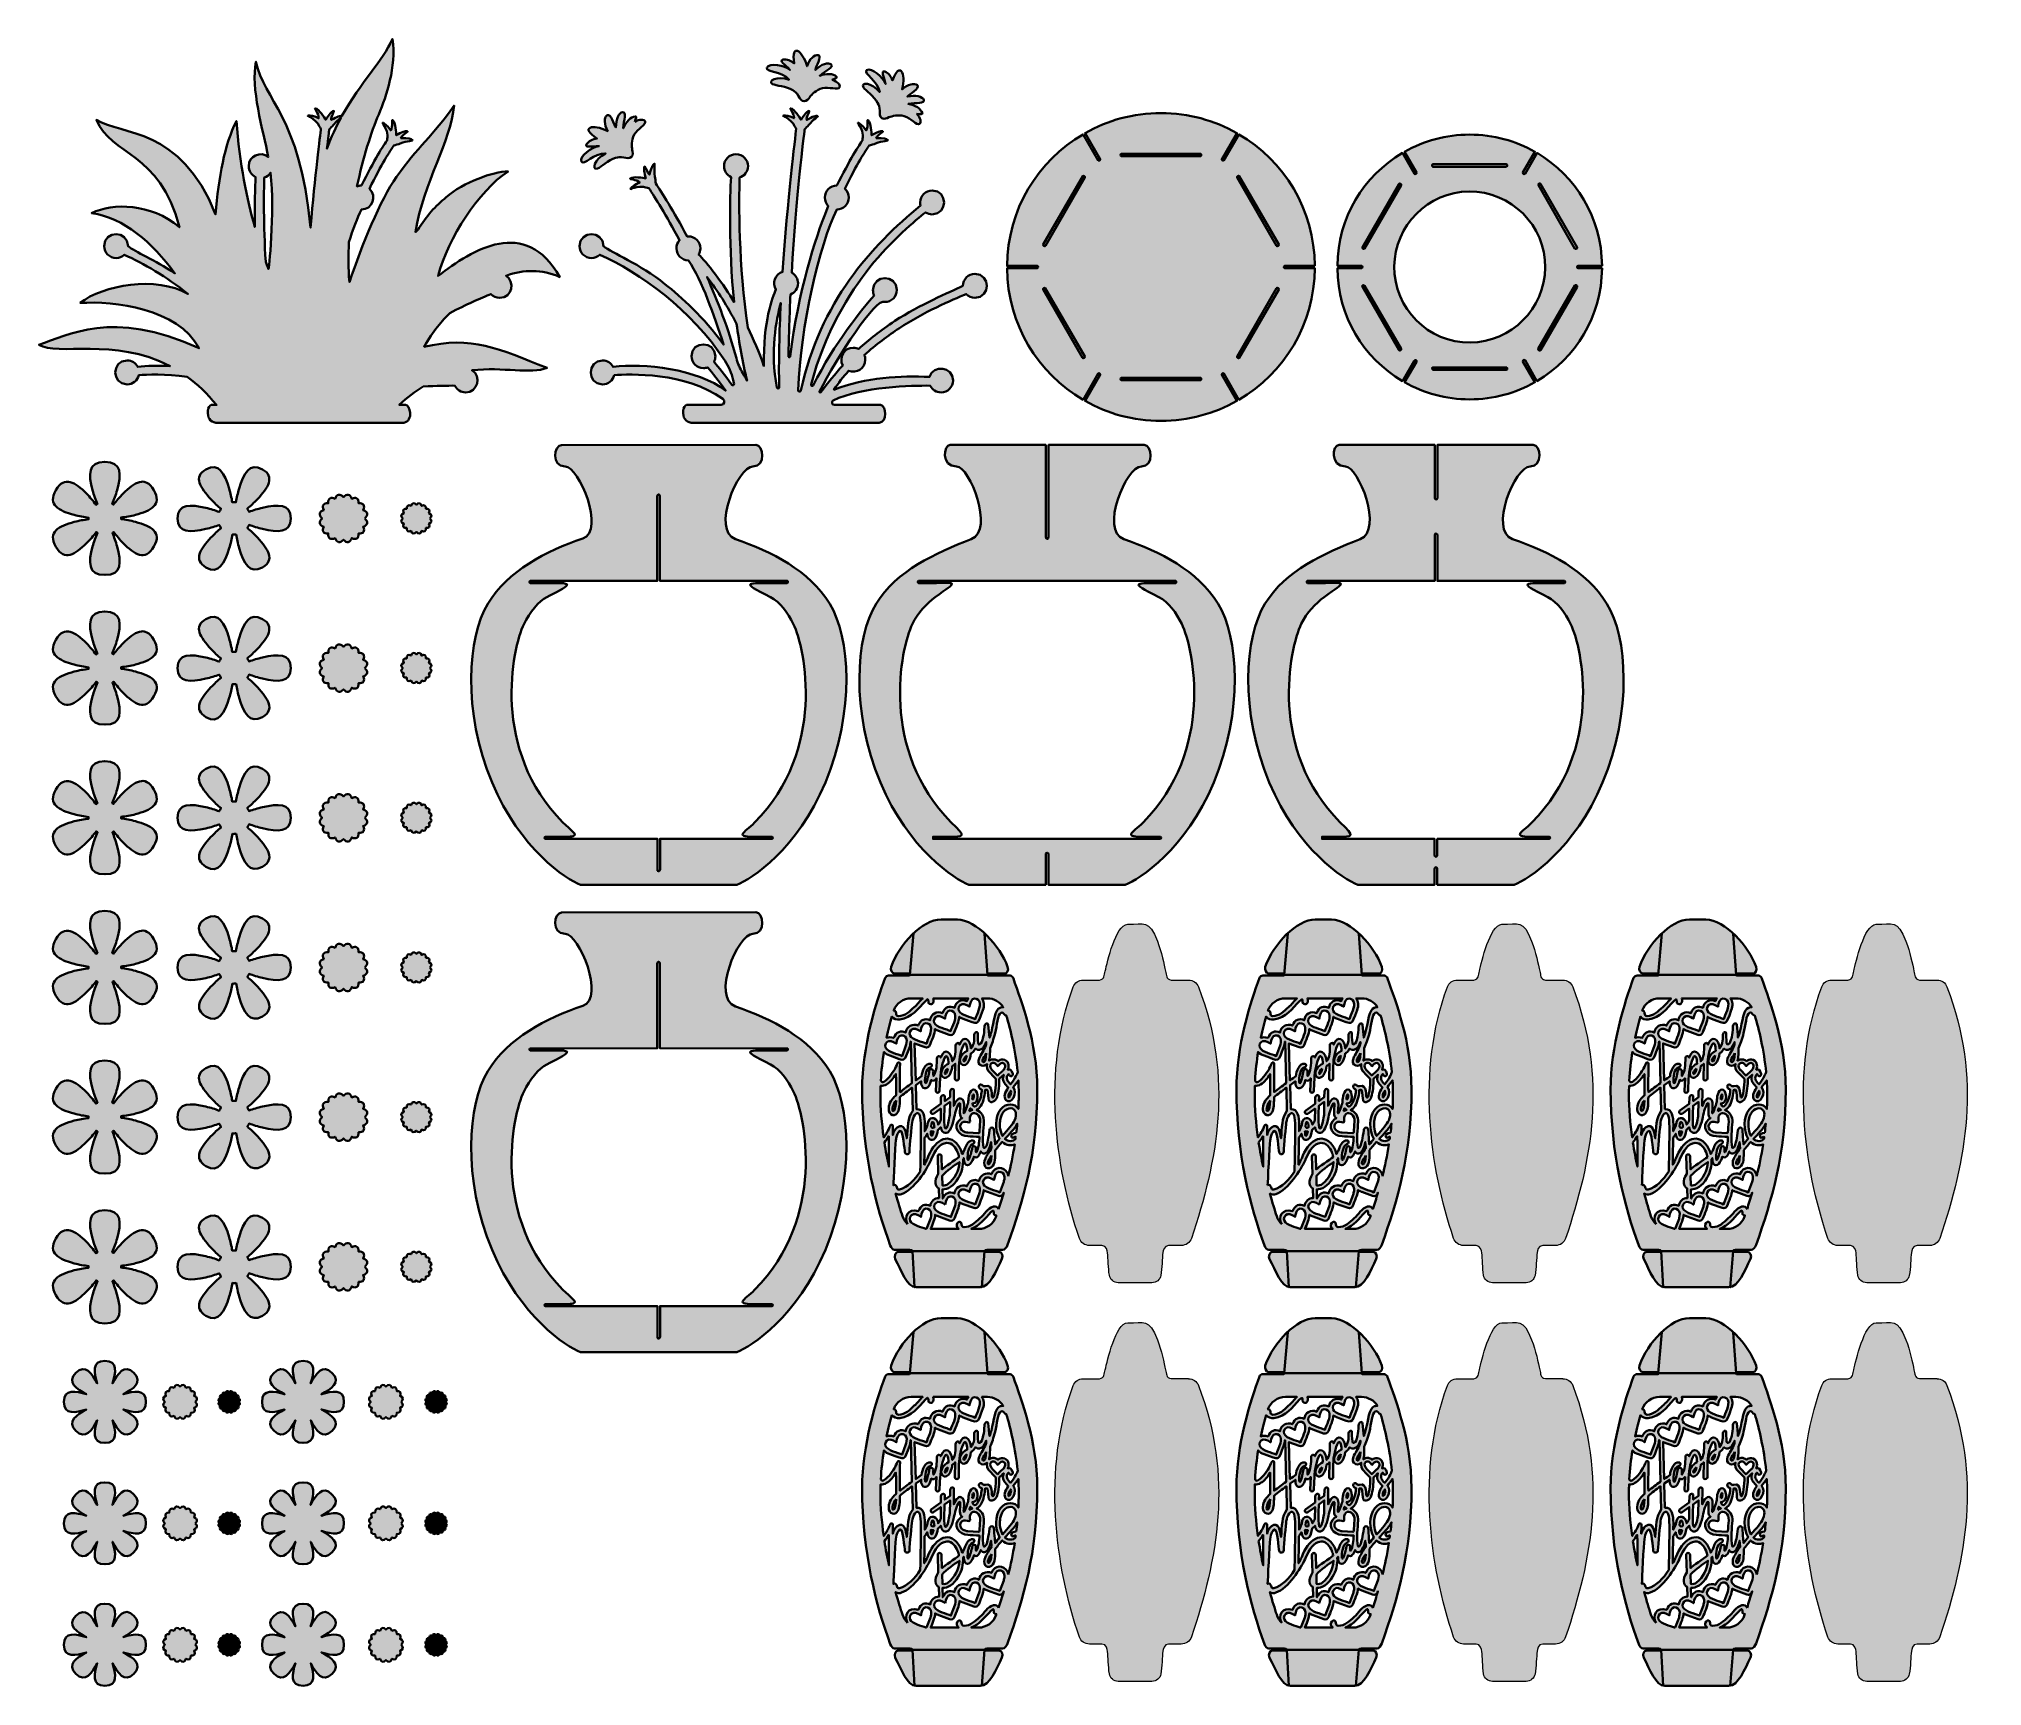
# Model space of a CAD drawing. Header units: inches. Extents: x -3.5 to 26.9, y -12.5 to 13.2.
import ezdxf

# ---------------------------------------------------------------- set-up
doc = ezdxf.new("R2010")
doc.units = ezdxf.units.IN
doc.header["$MEASUREMENT"] = 0
doc.layers.add('Bouquet Lantern - Floral Panels', color=7, linetype='Continuous', lineweight=0)

msp = doc.modelspace()

# ---------------------------------------------------------------- hatches: boundary and pattern name
at = {"layer": 'Bouquet Lantern - Floral Panels', "true_color": 0x37b34a, "transparency": 33554687}
h = msp.add_hatch(color=95, dxfattribs=at)
h.dxf.hatch_style = 2
edge = h.paths.add_edge_path()
edge.add_spline(control_points=[(0.06, 11.067), (0.101, 11.08), (0.136, 11.107), (0.16, 11.142), (0.23, 10.517), (0.128, 9.59), (0.127, 9.635), (0.127, 9.635), (0.111, 9.676), (0.083, 9.751), (0.048, 10.334), (0.054, 10.833), (0.06, 11.067), (0.06, 11.067), (0.06, 11.067), (0.06, 11.067), (0.06, 11.067), (0.06, 11.067), (0.06, 11.067)], knot_values=[0, 0, 0, 0, 1, 1, 1, 2, 2, 2, 3, 3, 3, 4, 4, 4, 5, 5, 5, 6, 6, 6, 6], degree=3, periodic=0)
edge = h.paths.add_edge_path()
edge.add_spline(control_points=[(1.141, 11.888), (1.186, 11.944), (1.234, 11.982), (1.262, 12.005), (1.183, 11.86), (1.108, 11.699), (1.042, 11.517), (1.061, 11.683), (1.074, 11.789), (1.078, 11.821), (1.093, 11.837), (1.127, 11.871), (1.141, 11.888), (1.141, 11.888), (1.141, 11.888), (1.141, 11.888)], knot_values=[0, 0, 0, 0, 1, 1, 1, 2, 2, 2, 3, 3, 3, 4, 4, 4, 5, 5, 5, 5], degree=3, periodic=0)
edge = h.paths.add_edge_path()
edge.add_spline(control_points=[(2.56, 8.418), (2.707, 8.67), (2.847, 8.832), (2.964, 8.947), (3.219, 9.081), (3.462, 9.186), (3.606, 9.245), (3.64, 9.209), (3.689, 9.186), (3.743, 9.186), (3.949, 9.191), (3.983, 9.446), (3.844, 9.532), (4.122, 9.63), (4.404, 9.636), (4.685, 9.511), (4.144, 10.466), (3.325, 9.94), (2.78, 9.53), (2.938, 10.124), (3.411, 10.857), (3.875, 11.163), (3.642, 11.16), (3.182, 11), (2.903, 10.756), (2.744, 10.627), (2.593, 10.462), (2.467, 10.254), (2.453, 10.241), (2.439, 10.228), (2.425, 10.214), (2.555, 11.001), (2.985, 11.637), (3.03, 12.193), (2.705, 11.72), (2.455, 11.544), (2.13, 11.08), (1.875, 10.714), (1.592, 10.022), (1.392, 9.432), (1.376, 9.652), (1.374, 9.856), (1.385, 10.055), (1.449, 10.257), (1.516, 10.432), (1.581, 10.567), (1.75, 10.565), (1.832, 10.781), (1.708, 10.892), (1.887, 11.273), (2.038, 11.498), (2.087, 11.567), (2.11, 11.573), (2.164, 11.59), (2.188, 11.599), (2.299, 11.644), (2.396, 11.642), (2.381, 11.654), (2.358, 11.672), (2.318, 11.685), (2.2, 11.685), (2.217, 11.735), (2.323, 11.784), (2.3, 11.791), (2.27, 11.801), (2.211, 11.778), (2.125, 11.729), (2.123, 11.767), (2.118, 11.928), (2.07, 11.965), (2.049, 11.982), (2.081, 11.868), (2.041, 11.806), (2.007, 11.861), (1.939, 11.918), (1.924, 11.921), (1.875, 11.93), (1.961, 11.905), (1.989, 11.733), (1.991, 11.721), (1.982, 11.676), (1.985, 11.651), (1.935, 11.593), (1.778, 11.332), (1.581, 10.942), (1.556, 10.942), (1.532, 10.937), (1.511, 10.928), (1.609, 11.382), (1.732, 11.773), (1.852, 12.054), (1.972, 12.351), (2.13, 12.787), (2.067, 13.237), (1.915, 12.886), (1.571, 12.565), (1.276, 12.031), (1.248, 12.033), (1.205, 12.023), (1.109, 11.969), (1.1, 12.02), (1.168, 12.116), (1.145, 12.111), (1.114, 12.104), (1.073, 12.055), (1.023, 11.971), (1.003, 12.003), (0.919, 12.14), (0.859, 12.149), (0.833, 12.153), (0.916, 12.07), (0.912, 11.996), (0.855, 12.028), (0.768, 12.044), (0.754, 12.039), (0.706, 12.023), (0.793, 12.043), (0.902, 11.907), (0.911, 11.896), (0.929, 11.854), (0.947, 11.831), (0.934, 11.733), (0.855, 11.097), (0.786, 10.286), (0.613, 12.056), (0.06, 12.261), (-0.069, 12.88), (-0.155, 12.474), (0.04, 11.809), (0.124, 11.39), (0.007, 11.492), (-0.187, 11.402), (-0.183, 11.246), (-0.183, 11.171), (-0.139, 11.106), (-0.075, 11.076), (-0.082, 10.919), (-0.092, 10.643), (-0.088, 10.295), (-0.202, 10.71), (-0.329, 11.291), (-0.375, 11.952), (-0.561, 11.581), (-0.654, 11.08), (-0.7, 10.49), (-1.257, 11.878), (-2.167, 11.72), (-2.566, 11.97), (-2.334, 11.407), (-1.578, 11.484), (-1.266, 10.291), (-1.72, 10.672), (-2.306, 10.671), (-2.64, 10.513), (-2.132, 10.438), (-1.695, 10.052), (-1.338, 9.569), (-1.656, 9.781), (-1.966, 9.905), (-2.07, 9.996), (-2.075, 10.243), (-2.439, 10.244), (-2.445, 9.996), (-2.445, 9.893), (-2.361, 9.809), (-2.257, 9.809), (-2.208, 9.809), (-2.163, 9.828), (-2.129, 9.859), (-1.825, 9.726), (-1.474, 9.518), (-1.134, 9.247), (-1.624, 9.537), (-2.469, 9.386), (-2.819, 9.106), (-2.29, 9.138), (-1.296, 9.026), (-0.958, 8.398), (-2.343, 9.025), (-3.004, 8.592), (-3.466, 8.453), (-3.183, 8.267), (-2.29, 8.578), (-1.414, 8.118), (-1.601, 8.13), (-1.776, 8.125), (-1.918, 8.106), (-1.95, 8.166), (-2.012, 8.207), (-2.085, 8.207), (-2.33, 8.202), (-2.333, 7.839), (-2.085, 7.832), (-1.996, 7.832), (-1.922, 7.893), (-1.902, 7.976), (-1.779, 7.985), (-1.483, 7.999), (-1.144, 7.95), (-0.987, 7.836), (-0.833, 7.692), (-0.686, 7.511), (-0.686, 7.511), (-0.764, 7.511), (-0.764, 7.511), (-0.764, 7.511), (-0.765, 7.511), (-0.766, 7.511), (-0.766, 7.511), (-0.768, 7.511), (-0.768, 7.511), (-0.827, 7.507), (-0.841, 7.341), (-0.797, 7.293), (-0.775, 7.259), (-0.74, 7.238), (-0.695, 7.233), (-0.695, 7.233), (2.244, 7.233), (2.244, 7.233), (2.321, 7.24), (2.35, 7.322), (2.344, 7.388), (2.339, 7.456), (2.307, 7.511), (2.271, 7.511), (2.271, 7.511), (2.174, 7.511), (2.174, 7.511), (2.299, 7.629), (2.424, 7.723), (2.548, 7.798), (2.754, 7.812), (2.934, 7.813), (3.044, 7.812), (3.074, 7.749), (3.138, 7.706), (3.212, 7.706), (3.403, 7.706), (3.468, 7.962), (3.31, 8.053), (3.803, 8.109), (4.226, 7.987), (4.487, 8.091), (3.732, 8.386), (3.303, 8.601), (2.56, 8.418), (2.56, 8.418), (2.56, 8.418), (2.56, 8.418), (2.56, 8.418), (2.56, 8.418), (2.56, 8.418)], knot_values=[0, 0, 0, 0, 1, 1, 1, 2, 2, 2, 3, 3, 3, 4, 4, 4, 5, 5, 5, 6, 6, 6, 7, 7, 7, 8, 8, 8, 9, 9, 9, 10, 10, 10, 11, 11, 11, 12, 12, 12, 13, 13, 13, 14, 14, 14, 15, 15, 15, 16, 16, 16, 17, 17, 17, 18, 18, 18, 19, 19, 19, 20, 20, 20, 21, 21, 21, 22, 22, 22, 23, 23, 23, 24, 24, 24, 25, 25, 25, 26, 26, 26, 27, 27, 27, 28, 28, 28, 29, 29, 29, 30, 30, 30, 31, 31, 31, 32, 32, 32, 33, 33, 33, 34, 34, 34, 35, 35, 35, 36, 36, 36, 37, 37, 37, 38, 38, 38, 39, 39, 39, 40, 40, 40, 41, 41, 41, 42, 42, 42, 43, 43, 43, 44, 44, 44, 45, 45, 45, 46, 46, 46, 47, 47, 47, 48, 48, 48, 49, 49, 49, 50, 50, 50, 51, 51, 51, 52, 52, 52, 53, 53, 53, 54, 54, 54, 55, 55, 55, 56, 56, 56, 57, 57, 57, 58, 58, 58, 59, 59, 59, 60, 60, 60, 61, 61, 61, 62, 62, 62, 63, 63, 63, 64, 64, 64, 65, 65, 65, 66, 66, 66, 67, 67, 67, 68, 68, 68, 69, 69, 69, 70, 70, 70, 71, 71, 71, 72, 72, 72, 73, 73, 73, 74, 74, 74, 75, 75, 75, 76, 76, 76, 77, 77, 77, 78, 78, 78, 79, 79, 79, 80, 80, 80, 81, 81, 81, 82, 82, 82, 83, 83, 83, 84, 84, 84, 84], degree=3, periodic=0)
at = {"layer": 'Bouquet Lantern - Floral Panels', "true_color": 0xf9e547, "transparency": 33554687}
h = msp.add_hatch(color=41, dxfattribs=at)
h.dxf.hatch_style = 2
edge = h.paths.add_edge_path()
edge.add_spline(control_points=[(8.948, 12.595), (8.999, 12.615), (9.03, 12.632), (9.016, 12.645), (8.963, 12.697), (8.853, 12.696), (8.752, 12.66), (8.848, 12.742), (8.984, 12.792), (8.928, 12.839), (8.89, 12.87), (8.779, 12.844), (8.684, 12.752), (8.693, 12.805), (8.794, 12.96), (8.73, 12.984), (8.662, 12.993), (8.595, 12.923), (8.554, 12.808), (8.48, 13.065), (8.299, 13.174), (8.354, 12.854), (8.3, 12.896), (8.238, 12.925), (8.179, 12.912), (8.111, 12.898), (8.206, 12.836), (8.287, 12.752), (8.203, 12.823), (7.968, 12.872), (7.923, 12.786), (7.903, 12.718), (8.158, 12.733), (8.274, 12.596), (8.088, 12.668), (7.927, 12.576), (8.015, 12.53), (8.07, 12.502), (8.229, 12.499), (8.329, 12.433), (8.362, 12.411), (8.391, 12.392), (8.42, 12.343), (8.444, 12.305), (8.463, 12.264), (8.508, 12.26), (8.552, 12.256), (8.575, 12.301), (8.596, 12.327), (8.628, 12.367), (8.695, 12.439), (8.795, 12.464), (8.895, 12.489), (9.042, 12.431), (9.063, 12.481), (9.079, 12.519), (9.028, 12.567), (8.948, 12.595), (8.948, 12.595), (8.948, 12.595), (8.948, 12.595), (8.948, 12.595), (8.948, 12.595), (8.948, 12.595)], knot_values=[0, 0, 0, 0, 1, 1, 1, 2, 2, 2, 3, 3, 3, 4, 4, 4, 5, 5, 5, 6, 6, 6, 7, 7, 7, 8, 8, 8, 9, 9, 9, 10, 10, 10, 11, 11, 11, 12, 12, 12, 13, 13, 13, 14, 14, 14, 15, 15, 15, 16, 16, 16, 17, 17, 17, 18, 18, 18, 19, 19, 19, 20, 20, 20, 21, 21, 21, 21], degree=3, periodic=0)
h = msp.add_hatch(color=41, dxfattribs=at)
h.dxf.hatch_style = 2
edge = h.paths.add_edge_path()
edge.add_spline(control_points=[(10.274, 12.064), (10.328, 12.056), (10.364, 12.055), (10.358, 12.073), (10.338, 12.145), (10.243, 12.2), (10.137, 12.219), (10.262, 12.242), (10.405, 12.217), (10.379, 12.285), (10.362, 12.331), (10.253, 12.365), (10.125, 12.333), (10.159, 12.375), (10.324, 12.458), (10.281, 12.51), (10.227, 12.552), (10.134, 12.526), (10.04, 12.447), (10.107, 12.705), (10.004, 12.891), (9.891, 12.587), (9.865, 12.651), (9.827, 12.707), (9.769, 12.726), (9.704, 12.747), (9.754, 12.647), (9.782, 12.533), (9.745, 12.636), (9.566, 12.797), (9.485, 12.745), (9.433, 12.696), (9.661, 12.581), (9.692, 12.405), (9.568, 12.561), (9.382, 12.562), (9.436, 12.478), (9.468, 12.426), (9.605, 12.343), (9.657, 12.236), (9.675, 12.2), (9.691, 12.169), (9.692, 12.112), (9.693, 12.067), (9.689, 12.022), (9.725, 11.996), (9.762, 11.971), (9.804, 11.997), (9.835, 12.01), (9.883, 12.028), (9.977, 12.057), (10.076, 12.028), (10.175, 11.999), (10.273, 11.875), (10.316, 11.908), (10.349, 11.933), (10.329, 12), (10.274, 12.064), (10.274, 12.064), (10.274, 12.064), (10.274, 12.064), (10.274, 12.064), (10.274, 12.064), (10.274, 12.064), (10.274, 12.064), (10.274, 12.064), (10.274, 12.064)], knot_values=[0, 0, 0, 0, 1, 1, 1, 2, 2, 2, 3, 3, 3, 4, 4, 4, 5, 5, 5, 6, 6, 6, 7, 7, 7, 8, 8, 8, 9, 9, 9, 10, 10, 10, 11, 11, 11, 12, 12, 12, 13, 13, 13, 14, 14, 14, 15, 15, 15, 16, 16, 16, 17, 17, 17, 18, 18, 18, 19, 19, 19, 20, 20, 20, 21, 21, 21, 22, 22, 22, 22], degree=3, periodic=0)
h = msp.add_hatch(color=41, dxfattribs=at)
h.dxf.hatch_style = 2
edge = h.paths.add_edge_path()
edge.add_spline(control_points=[(5.859, 11.94), (5.878, 11.991), (5.888, 12.026), (5.868, 12.024), (5.794, 12.02), (5.72, 11.939), (5.678, 11.839), (5.683, 11.966), (5.738, 12.101), (5.666, 12.09), (5.617, 12.083), (5.561, 11.984), (5.564, 11.852), (5.531, 11.895), (5.486, 12.074), (5.425, 12.043), (5.372, 11.999), (5.378, 11.902), (5.435, 11.794), (5.197, 11.914), (4.993, 11.854), (5.266, 11.678), (5.198, 11.667), (5.135, 11.641), (5.105, 11.589), (5.069, 11.529), (5.178, 11.557), (5.296, 11.56), (5.186, 11.546), (4.991, 11.406), (5.024, 11.315), (5.061, 11.254), (5.223, 11.452), (5.401, 11.444), (5.222, 11.357), (5.181, 11.175), (5.275, 11.21), (5.332, 11.231), (5.443, 11.346), (5.559, 11.374), (5.598, 11.384), (5.631, 11.393), (5.687, 11.381), (5.731, 11.372), (5.775, 11.359), (5.807, 11.389), (5.84, 11.419), (5.823, 11.467), (5.818, 11.5), (5.81, 11.55), (5.802, 11.648), (5.851, 11.739), (5.901, 11.829), (6.043, 11.899), (6.02, 11.947), (6.003, 11.985), (5.933, 11.98), (5.859, 11.94), (5.859, 11.94), (5.859, 11.94), (5.859, 11.94), (5.859, 11.94), (5.859, 11.94), (5.859, 11.94)], knot_values=[0, 0, 0, 0, 1, 1, 1, 2, 2, 2, 3, 3, 3, 4, 4, 4, 5, 5, 5, 6, 6, 6, 7, 7, 7, 8, 8, 8, 9, 9, 9, 10, 10, 10, 11, 11, 11, 12, 12, 12, 13, 13, 13, 14, 14, 14, 15, 15, 15, 16, 16, 16, 17, 17, 17, 18, 18, 18, 19, 19, 19, 20, 20, 20, 21, 21, 21, 21], degree=3, periodic=0)
at = {"layer": 'Bouquet Lantern - Floral Panels', "true_color": 0x64d400, "transparency": 33554687}
h = msp.add_hatch(color=72, dxfattribs=at)
h.dxf.hatch_style = 2
edge = h.paths.add_edge_path()
edge.add_spline(control_points=[(8.118, 7.787), (8.119, 7.764), (8.086, 7.761), (8.082, 7.783), (7.975, 8.344), (8.068, 8.836), (8.143, 9.107), (8.12, 8.653), (8.109, 8.197), (8.118, 7.787), (8.118, 7.787), (8.118, 7.787), (8.118, 7.787), (8.118, 7.787), (8.118, 7.787), (8.118, 7.787)], knot_values=[0, 0, 0, 0, 1, 1, 1, 2, 2, 2, 3, 3, 3, 4, 4, 4, 5, 5, 5, 5], degree=3, periodic=0)
edge = h.paths.add_edge_path()
edge.add_spline(control_points=[(7.547, 8.009), (7.504, 8.081), (7.471, 8.159), (7.449, 8.241), (7.322, 8.707), (7.154, 9.141), (6.989, 9.51), (7.162, 9.285), (7.301, 9.067), (7.452, 8.777), (7.491, 8.481), (7.544, 8.181), (7.616, 7.891), (7.593, 7.931), (7.57, 7.97), (7.547, 8.009)], knot_values=[0, 0, 0, 0, 1, 1, 1, 2, 2, 2, 3, 3, 3, 4, 4, 4, 5, 5, 5, 5], degree=3, periodic=0)
edge = h.paths.add_edge_path()
edge.add_spline(control_points=[(11.181, 9.562), (11.078, 9.562), (10.994, 9.478), (10.994, 9.374), (10.782, 9.268), (10.313, 9.082), (9.93, 8.824), (9.698, 8.672), (9.517, 8.528), (9.363, 8.386), (9.337, 8.399), (9.309, 8.406), (9.278, 8.406), (9.139, 8.41), (9.045, 8.249), (9.113, 8.13), (8.992, 7.994), (8.883, 7.856), (8.769, 7.709), (8.761, 7.699), (8.745, 7.709), (8.75, 7.721), (9.015, 8.248), (9.638, 9.207), (9.772, 9.121), (9.876, 9.121), (9.96, 9.205), (9.96, 9.309), (9.953, 9.556), (9.591, 9.556), (9.585, 9.309), (9.585, 9.279), (9.592, 9.25), (9.604, 9.225), (9.429, 9.023), (8.975, 8.472), (8.651, 7.816), (8.641, 7.797), (8.612, 7.808), (8.618, 7.829), (8.825, 8.637), (9.218, 9.259), (9.538, 9.664), (9.871, 10.083), (10.26, 10.406), (10.408, 10.523), (10.438, 10.503), (10.474, 10.491), (10.512, 10.491), (10.758, 10.497), (10.76, 10.86), (10.512, 10.866), (10.408, 10.866), (10.324, 10.782), (10.324, 10.679), (10.324, 10.662), (10.327, 10.645), (10.331, 10.63), (9.557, 9.999), (8.76, 9.12), (8.457, 7.736), (8.452, 7.71), (8.413, 7.715), (8.414, 7.741), (8.45, 8.748), (8.749, 10.007), (9.019, 10.567), (9.123, 10.567), (9.206, 10.651), (9.206, 10.755), (9.206, 10.809), (9.183, 10.857), (9.146, 10.892), (9.325, 11.273), (9.476, 11.498), (9.525, 11.567), (9.549, 11.573), (9.602, 11.59), (9.626, 11.599), (9.737, 11.644), (9.835, 11.642), (9.819, 11.654), (9.796, 11.672), (9.757, 11.685), (9.638, 11.685), (9.655, 11.735), (9.761, 11.784), (9.738, 11.791), (9.708, 11.801), (9.649, 11.778), (9.563, 11.729), (9.561, 11.767), (9.556, 11.928), (9.508, 11.965), (9.487, 11.982), (9.519, 11.868), (9.479, 11.806), (9.445, 11.861), (9.377, 11.918), (9.362, 11.921), (9.313, 11.93), (9.399, 11.905), (9.427, 11.733), (9.429, 11.721), (9.42, 11.676), (9.423, 11.651), (9.374, 11.593), (9.216, 11.332), (9.019, 10.942), (8.915, 10.942), (8.831, 10.858), (8.831, 10.754), (8.831, 10.703), (8.852, 10.656), (8.886, 10.622), (8.882, 10.613), (8.878, 10.604), (8.875, 10.595), (8.67, 10.086), (8.424, 9.307), (8.288, 8.269), (8.286, 8.252), (8.262, 8.254), (8.263, 8.271), (8.269, 8.604), (8.28, 8.929), (8.295, 9.239), (8.365, 9.267), (8.414, 9.334), (8.414, 9.413), (8.414, 9.485), (8.373, 9.548), (8.314, 9.579), (8.385, 10.801), (8.503, 11.717), (8.516, 11.821), (8.531, 11.837), (8.565, 11.871), (8.579, 11.888), (8.654, 11.981), (8.74, 12.027), (8.721, 12.03), (8.692, 12.035), (8.651, 12.027), (8.548, 11.969), (8.538, 12.02), (8.607, 12.116), (8.583, 12.111), (8.552, 12.104), (8.512, 12.055), (8.461, 11.971), (8.441, 12.003), (8.357, 12.14), (8.297, 12.149), (8.271, 12.153), (8.354, 12.07), (8.35, 11.996), (8.293, 12.028), (8.206, 12.044), (8.192, 12.039), (8.144, 12.023), (8.232, 12.043), (8.34, 11.907), (8.349, 11.896), (8.367, 11.854), (8.385, 11.831), (8.369, 11.707), (8.246, 10.711), (8.171, 9.592), (8.058, 9.562), (8.001, 9.413), (8.068, 9.314), (8.015, 9.202), (7.864, 8.822), (7.88, 8.118), (7.799, 8.343), (7.713, 8.544), (7.626, 8.722), (7.48, 9.69), (7.489, 10.702), (7.498, 11.067), (7.574, 11.091), (7.63, 11.162), (7.63, 11.246), (7.63, 11.35), (7.546, 11.433), (7.442, 11.433), (7.339, 11.433), (7.255, 11.35), (7.255, 11.246), (7.255, 11.171), (7.299, 11.106), (7.364, 11.076), (7.349, 10.767), (7.326, 9.987), (7.412, 9.119), (7.265, 9.381), (6.965, 9.764), (6.858, 9.863), (6.875, 9.892), (6.885, 9.924), (6.885, 9.96), (6.885, 10.063), (6.801, 10.147), (6.697, 10.147), (6.69, 10.147), (6.684, 10.147), (6.677, 10.146), (6.465, 10.545), (6.277, 10.84), (6.186, 10.977), (6.186, 11.002), (6.176, 11.057), (6.172, 11.084), (6.154, 11.202), (6.179, 11.296), (6.164, 11.284), (6.141, 11.266), (6.119, 11.231), (6.091, 11.115), (6.047, 11.143), (6.024, 11.258), (6.011, 11.238), (5.995, 11.21), (6.004, 11.147), (6.031, 11.053), (5.994, 11.06), (5.836, 11.092), (5.788, 11.054), (5.768, 11.038), (5.885, 11.042), (5.937, 10.989), (5.875, 10.969), (5.804, 10.916), (5.798, 10.902), (5.777, 10.856), (5.822, 10.934), (5.996, 10.921), (6.008, 10.92), (6.054, 10.903), (6.079, 10.901), (6.168, 10.765), (6.351, 10.477), (6.559, 10.086), (6.529, 10.053), (6.51, 10.008), (6.51, 9.96), (6.51, 9.856), (6.594, 9.772), (6.697, 9.772), (6.924, 9.441), (7.084, 8.928), (7.249, 8.455), (6.928, 8.887), (6.595, 9.195), (6.327, 9.402), (5.942, 9.72), (5.497, 9.883), (5.368, 9.996), (5.363, 10.243), (5, 10.244), (4.993, 9.996), (4.993, 9.893), (5.077, 9.809), (5.181, 9.809), (5.23, 9.809), (5.275, 9.828), (5.309, 9.859), (5.93, 9.588), (6.742, 9.007), (7.265, 8.206), (7.329, 8.113), (7.374, 8.009), (7.399, 7.899), (7.403, 7.88), (7.407, 7.861), (7.411, 7.841), (7.416, 7.822), (7.39, 7.81), (7.378, 7.826), (7.269, 7.977), (7.171, 8.099), (7.098, 8.185), (7.112, 8.212), (7.12, 8.242), (7.12, 8.273), (7.113, 8.521), (6.751, 8.52), (6.745, 8.273), (6.745, 8.17), (6.829, 8.086), (6.932, 8.086), (6.956, 8.086), (6.979, 8.09), (7, 8.098), (7.073, 8.011), (7.172, 7.888), (7.283, 7.734), (6.835, 8.074), (5.998, 8.17), (5.52, 8.106), (5.488, 8.166), (5.426, 8.207), (5.354, 8.207), (5.108, 8.202), (5.105, 7.839), (5.354, 7.832), (5.442, 7.832), (5.516, 7.893), (5.536, 7.976), (5.773, 7.994), (6.64, 8.028), (7.238, 7.606), (7.28, 7.576), (7.26, 7.511), (7.209, 7.511), (7.209, 7.511), (6.67, 7.511), (6.67, 7.511), (6.611, 7.507), (6.597, 7.341), (6.641, 7.293), (6.663, 7.259), (6.698, 7.238), (6.743, 7.233), (6.743, 7.233), (9.682, 7.233), (9.682, 7.233), (9.813, 7.244), (9.799, 7.495), (9.705, 7.511), (9.705, 7.511), (8.981, 7.511), (8.981, 7.511), (8.941, 7.511), (8.929, 7.565), (8.965, 7.582), (9.418, 7.801), (10.192, 7.815), (10.482, 7.812), (10.512, 7.749), (10.576, 7.706), (10.65, 7.706), (10.754, 7.706), (10.838, 7.79), (10.838, 7.894), (10.835, 8.11), (10.533, 8.151), (10.47, 7.948), (10.019, 7.97), (9.477, 7.947), (8.974, 7.749), (9.044, 7.853), (9.122, 7.952), (9.205, 8.045), (9.325, 7.992), (9.468, 8.087), (9.465, 8.218), (9.465, 8.244), (9.46, 8.268), (9.45, 8.291), (9.633, 8.457), (9.825, 8.598), (9.999, 8.712), (10.373, 8.957), (10.823, 9.155), (11.044, 9.245), (11.078, 9.209), (11.127, 9.186), (11.181, 9.186), (11.427, 9.192), (11.429, 9.555), (11.181, 9.561), (11.181, 9.561), (11.181, 9.562), (11.181, 9.562), (11.181, 9.562), (11.181, 9.562), (11.181, 9.562), (11.181, 9.562), (11.181, 9.562), (11.181, 9.562)], knot_values=[0, 0, 0, 0, 1, 1, 1, 2, 2, 2, 3, 3, 3, 4, 4, 4, 5, 5, 5, 6, 6, 6, 7, 7, 7, 8, 8, 8, 9, 9, 9, 10, 10, 10, 11, 11, 11, 12, 12, 12, 13, 13, 13, 14, 14, 14, 15, 15, 15, 16, 16, 16, 17, 17, 17, 18, 18, 18, 19, 19, 19, 20, 20, 20, 21, 21, 21, 22, 22, 22, 23, 23, 23, 24, 24, 24, 25, 25, 25, 26, 26, 26, 27, 27, 27, 28, 28, 28, 29, 29, 29, 30, 30, 30, 31, 31, 31, 32, 32, 32, 33, 33, 33, 34, 34, 34, 35, 35, 35, 36, 36, 36, 37, 37, 37, 38, 38, 38, 39, 39, 39, 40, 40, 40, 41, 41, 41, 42, 42, 42, 43, 43, 43, 44, 44, 44, 45, 45, 45, 46, 46, 46, 47, 47, 47, 48, 48, 48, 49, 49, 49, 50, 50, 50, 51, 51, 51, 52, 52, 52, 53, 53, 53, 54, 54, 54, 55, 55, 55, 56, 56, 56, 57, 57, 57, 58, 58, 58, 59, 59, 59, 60, 60, 60, 61, 61, 61, 62, 62, 62, 63, 63, 63, 64, 64, 64, 65, 65, 65, 66, 66, 66, 67, 67, 67, 68, 68, 68, 69, 69, 69, 70, 70, 70, 71, 71, 71, 72, 72, 72, 73, 73, 73, 74, 74, 74, 75, 75, 75, 76, 76, 76, 77, 77, 77, 78, 78, 78, 79, 79, 79, 80, 80, 80, 81, 81, 81, 82, 82, 82, 83, 83, 83, 84, 84, 84, 85, 85, 85, 86, 86, 86, 87, 87, 87, 88, 88, 88, 89, 89, 89, 90, 90, 90, 91, 91, 91, 92, 92, 92, 93, 93, 93, 94, 94, 94, 95, 95, 95, 96, 96, 96, 97, 97, 97, 98, 98, 98, 99, 99, 99, 100, 100, 100, 101, 101, 101, 102, 102, 102, 103, 103, 103, 104, 104, 104, 105, 105, 105, 106, 106, 106, 107, 107, 107, 108, 108, 108, 109, 109, 109, 110, 110, 110, 111, 111, 111, 112, 112, 112, 113, 113, 113, 114, 114, 114, 115, 115, 115, 116, 116, 116, 117, 117, 117, 118, 118, 118, 119, 119, 119, 120, 120, 120, 121, 121, 121, 122, 122, 122, 123, 123, 123, 124, 124, 124, 125, 125, 125, 126, 126, 126, 127, 127, 127, 127], degree=3, periodic=0)
at = {"layer": 'Bouquet Lantern - Floral Panels', "true_color": 0x02b2b0, "transparency": 33554687}
h = msp.add_hatch(color=134, dxfattribs=at)
h.dxf.hatch_style = 2
edge = h.paths.add_edge_path()
edge.add_spline(control_points=[(12.867, 11.09), (12.87, 11.096), (12.881, 11.096), (12.89, 11.091), (12.9, 11.086), (12.905, 11.076), (12.901, 11.07), (12.901, 11.07), (12.283, 9.998), (12.283, 9.998), (12.279, 9.992), (12.269, 9.992), (12.259, 9.997), (12.249, 10.003), (12.245, 10.012), (12.248, 10.018), (12.248, 10.018), (12.867, 11.09), (12.867, 11.09)], knot_values=[0, 0, 0, 0, 1, 1, 1, 2, 2, 2, 3, 3, 3, 4, 4, 4, 5, 5, 5, 6, 6, 6, 6], degree=3, periodic=0)
edge = h.paths.add_edge_path()
edge.add_spline(control_points=[(12.891, 8.246), (12.881, 8.24), (12.87, 8.241), (12.866, 8.247), (12.866, 8.247), (12.248, 9.318), (12.248, 9.318), (12.244, 9.324), (12.249, 9.333), (12.259, 9.339), (12.268, 9.345), (12.279, 9.344), (12.282, 9.338), (12.282, 9.338), (12.901, 8.267), (12.901, 8.267), (12.904, 8.261), (12.9, 8.252), (12.891, 8.246), (12.891, 8.246), (12.891, 8.246), (12.891, 8.246), (12.891, 8.246), (12.891, 8.246), (12.891, 8.246)], knot_values=[0, 0, 0, 0, 1, 1, 1, 2, 2, 2, 3, 3, 3, 4, 4, 4, 5, 5, 5, 6, 6, 6, 7, 7, 7, 8, 8, 8, 8], degree=3, periodic=0)
edge = h.paths.add_edge_path()
edge.add_spline(control_points=[(13.473, 7.937), (13.473, 7.937), (14.71, 7.937), (14.71, 7.937), (14.717, 7.937), (14.723, 7.928), (14.723, 7.917), (14.723, 7.906), (14.717, 7.897), (14.71, 7.897), (14.71, 7.897), (13.473, 7.897), (13.473, 7.897), (13.466, 7.897), (13.46, 7.906), (13.46, 7.917), (13.46, 7.928), (13.466, 7.937), (13.473, 7.937), (13.473, 7.937), (13.473, 7.937), (13.473, 7.937), (13.473, 7.937), (13.473, 7.937), (13.473, 7.937)], knot_values=[0, 0, 0, 0, 1, 1, 1, 2, 2, 2, 3, 3, 3, 4, 4, 4, 5, 5, 5, 6, 6, 6, 7, 7, 7, 8, 8, 8, 8], degree=3, periodic=0)
edge = h.paths.add_edge_path()
edge.add_spline(control_points=[(13.473, 11.44), (13.473, 11.44), (14.71, 11.44), (14.71, 11.44), (14.717, 11.44), (14.723, 11.431), (14.723, 11.42), (14.723, 11.409), (14.717, 11.4), (14.71, 11.4), (14.71, 11.4), (13.473, 11.4), (13.473, 11.4), (13.466, 11.4), (13.46, 11.409), (13.46, 11.42), (13.46, 11.431), (13.466, 11.44), (13.473, 11.44), (13.473, 11.44), (13.473, 11.44), (13.473, 11.44), (13.473, 11.44), (13.473, 11.44), (13.473, 11.44)], knot_values=[0, 0, 0, 0, 1, 1, 1, 2, 2, 2, 3, 3, 3, 4, 4, 4, 5, 5, 5, 6, 6, 6, 7, 7, 7, 8, 8, 8, 8], degree=3, periodic=0)
edge = h.paths.add_edge_path()
edge.add_spline(control_points=[(15.282, 8.267), (15.282, 8.267), (15.901, 9.338), (15.901, 9.338), (15.904, 9.344), (15.915, 9.345), (15.924, 9.339), (15.934, 9.334), (15.939, 9.324), (15.935, 9.318), (15.935, 9.318), (15.317, 8.247), (15.317, 8.247), (15.313, 8.241), (15.303, 8.24), (15.293, 8.246), (15.283, 8.251), (15.278, 8.261), (15.282, 8.267)], knot_values=[0, 0, 0, 0, 1, 1, 1, 2, 2, 2, 3, 3, 3, 4, 4, 4, 5, 5, 5, 6, 6, 6, 6], degree=3, periodic=0)
edge = h.paths.add_edge_path()
edge.add_spline(control_points=[(15.293, 11.091), (15.303, 11.097), (15.313, 11.096), (15.317, 11.09), (15.317, 11.09), (15.935, 10.019), (15.935, 10.019), (15.939, 10.013), (15.934, 10.003), (15.925, 9.998), (15.915, 9.992), (15.904, 9.992), (15.901, 9.998), (15.901, 9.998), (15.282, 11.07), (15.282, 11.07), (15.279, 11.076), (15.283, 11.085), (15.293, 11.091)], knot_values=[0, 0, 0, 0, 1, 1, 1, 2, 2, 2, 3, 3, 3, 4, 4, 4, 5, 5, 5, 6, 6, 6, 6], degree=3, periodic=0)
edge = h.paths.add_edge_path()
edge.add_spline(control_points=[(12.168, 9.667), (12.168, 9.66), (12.162, 9.648), (12.155, 9.648), (12.155, 9.648), (11.685, 9.648), (11.685, 9.648), (11.69, 8.768), (12.163, 8.009), (12.872, 7.593), (12.872, 7.593), (13.107, 8.001), (13.107, 8.001), (13.11, 8.007), (13.124, 8.006), (13.13, 8.002), (13.136, 7.999), (13.143, 7.988), (13.14, 7.982), (13.14, 7.982), (12.905, 7.574), (12.905, 7.574), (13.256, 7.373), (13.658, 7.262), (14.092, 7.262), (14.525, 7.262), (14.927, 7.374), (15.279, 7.574), (15.279, 7.574), (15.044, 7.982), (15.044, 7.982), (15.04, 7.988), (15.048, 7.999), (15.054, 8.003), (15.06, 8.006), (15.072, 8.007), (15.076, 8.001), (15.076, 8.001), (15.311, 7.593), (15.311, 7.593), (16.021, 8.009), (16.494, 8.77), (16.498, 9.651), (16.498, 9.651), (16.029, 9.651), (16.029, 9.651), (16.022, 9.651), (16.016, 9.662), (16.016, 9.669), (16.016, 9.676), (16.019, 9.688), (16.031, 9.688), (16.031, 9.688), (16.498, 9.688), (16.498, 9.688), (16.493, 10.568), (16.021, 11.328), (15.311, 11.743), (15.311, 11.743), (15.077, 11.337), (15.077, 11.337), (15.073, 11.331), (15.06, 11.332), (15.054, 11.335), (15.048, 11.339), (15.041, 11.35), (15.044, 11.356), (15.044, 11.356), (15.279, 11.762), (15.279, 11.762), (14.928, 11.963), (14.526, 12.075), (14.092, 12.075), (13.658, 12.075), (13.256, 11.963), (12.905, 11.763), (12.905, 11.763), (13.14, 11.355), (13.14, 11.355), (13.144, 11.349), (13.136, 11.338), (13.13, 11.334), (13.124, 11.331), (13.111, 11.33), (13.107, 11.336), (13.107, 11.336), (12.872, 11.743), (12.872, 11.743), (12.162, 11.328), (11.689, 10.567), (11.685, 9.686), (11.685, 9.686), (12.155, 9.686), (12.155, 9.686), (12.161, 9.686), (12.168, 9.674), (12.168, 9.667), (12.168, 9.667), (12.168, 9.667), (12.168, 9.667), (12.168, 9.667), (12.168, 9.667), (12.168, 9.667)], knot_values=[0, 0, 0, 0, 1, 1, 1, 2, 2, 2, 3, 3, 3, 4, 4, 4, 5, 5, 5, 6, 6, 6, 7, 7, 7, 8, 8, 8, 9, 9, 9, 10, 10, 10, 11, 11, 11, 12, 12, 12, 13, 13, 13, 14, 14, 14, 15, 15, 15, 16, 16, 16, 17, 17, 17, 18, 18, 18, 19, 19, 19, 20, 20, 20, 21, 21, 21, 22, 22, 22, 23, 23, 23, 24, 24, 24, 25, 25, 25, 26, 26, 26, 27, 27, 27, 28, 28, 28, 29, 29, 29, 30, 30, 30, 31, 31, 31, 32, 32, 32, 33, 33, 33, 34, 34, 34, 34], degree=3, periodic=0)
h = msp.add_hatch(color=134, dxfattribs=at)
h.dxf.hatch_style = 2
edge = h.paths.add_edge_path()
edge.add_spline(control_points=[(20.594, 9.954), (20.585, 9.949), (20.573, 9.949), (20.57, 9.955), (20.57, 9.955), (19.997, 10.948), (19.997, 10.948), (19.992, 10.956), (19.995, 10.966), (20.004, 10.971), (20.004, 10.971), (20.007, 10.973), (20.007, 10.973), (20.016, 10.978), (20.027, 10.976), (20.031, 10.968), (20.031, 10.968), (20.604, 9.975), (20.604, 9.975), (20.607, 9.969), (20.603, 9.959), (20.594, 9.954), (20.594, 9.954), (20.594, 9.954), (20.594, 9.954), (20.594, 9.954), (20.594, 9.954), (20.594, 9.954)], knot_values=[0, 0, 0, 0, 1, 1, 1, 2, 2, 2, 3, 3, 3, 4, 4, 4, 5, 5, 5, 6, 6, 6, 7, 7, 7, 8, 8, 8, 9, 9, 9, 9], degree=3, periodic=0)
edge = h.paths.add_edge_path()
edge.add_spline(control_points=[(20.57, 9.38), (20.573, 9.387), (20.583, 9.389), (20.59, 9.384), (20.59, 9.384), (20.597, 9.38), (20.597, 9.38), (20.605, 9.376), (20.608, 9.367), (20.604, 9.36), (20.604, 9.36), (20.031, 8.368), (20.031, 8.368), (20.027, 8.36), (20.017, 8.358), (20.009, 8.363), (20.009, 8.363), (20.003, 8.366), (20.003, 8.366), (19.995, 8.371), (19.992, 8.38), (19.996, 8.387), (19.996, 8.387), (20.569, 9.38), (20.569, 9.38), (20.569, 9.38), (20.57, 9.38), (20.57, 9.38), (20.57, 9.38), (20.57, 9.38), (20.57, 9.38)], knot_values=[0, 0, 0, 0, 1, 1, 1, 2, 2, 2, 3, 3, 3, 4, 4, 4, 5, 5, 5, 6, 6, 6, 7, 7, 7, 8, 8, 8, 9, 9, 9, 10, 10, 10, 10], degree=3, periodic=0)
edge = h.paths.add_edge_path()
edge.add_spline(control_points=[(18.933, 8.488), (18.273, 8.482), (17.737, 9.018), (17.743, 9.679), (17.748, 10.32), (18.272, 10.843), (18.913, 10.849), (19.573, 10.854), (20.109, 10.318), (20.104, 9.658), (20.098, 9.017), (19.574, 8.493), (18.933, 8.488)], knot_values=[0, 0, 0, 0, 1, 1, 1, 2, 2, 2, 3, 3, 3, 4, 4, 4, 4], degree=3, periodic=0)
edge = h.paths.add_edge_path()
edge.add_spline(control_points=[(19.493, 8.059), (19.493, 8.059), (18.357, 8.059), (18.357, 8.059), (18.345, 8.059), (18.336, 8.07), (18.336, 8.084), (18.336, 8.091), (18.339, 8.099), (18.357, 8.099), (18.357, 8.099), (19.492, 8.099), (19.492, 8.099), (19.5, 8.099), (19.508, 8.094), (19.51, 8.086), (19.514, 8.072), (19.505, 8.059), (19.493, 8.059), (19.493, 8.059), (19.493, 8.059), (19.493, 8.059), (19.493, 8.059), (19.493, 8.06), (19.493, 8.06), (19.493, 8.06), (19.493, 8.06), (19.493, 8.06), (19.493, 8.06), (19.493, 8.059), (19.493, 8.059)], knot_values=[0, 0, 0, 0, 1, 1, 1, 2, 2, 2, 3, 3, 3, 4, 4, 4, 5, 5, 5, 6, 6, 6, 7, 7, 7, 8, 8, 8, 9, 9, 9, 10, 10, 10, 10], degree=3, periodic=0)
edge = h.paths.add_edge_path()
edge.add_spline(control_points=[(17.834, 8.363), (17.826, 8.36), (17.817, 8.364), (17.813, 8.371), (17.813, 8.371), (17.245, 9.356), (17.245, 9.356), (17.241, 9.363), (17.242, 9.372), (17.247, 9.378), (17.257, 9.388), (17.273, 9.387), (17.278, 9.376), (17.278, 9.376), (17.848, 8.39), (17.848, 8.39), (17.854, 8.38), (17.848, 8.366), (17.834, 8.362), (17.834, 8.362), (17.834, 8.362), (17.834, 8.362), (17.834, 8.362), (17.834, 8.363), (17.834, 8.363), (17.834, 8.363), (17.834, 8.363), (17.834, 8.363), (17.834, 8.363), (17.834, 8.363), (17.834, 8.363)], knot_values=[0, 0, 0, 0, 1, 1, 1, 2, 2, 2, 3, 3, 3, 4, 4, 4, 5, 5, 5, 6, 6, 6, 7, 7, 7, 8, 8, 8, 9, 9, 9, 10, 10, 10, 10], degree=3, periodic=0)
edge = h.paths.add_edge_path()
edge.add_spline(control_points=[(17.279, 9.96), (17.275, 9.954), (17.267, 9.95), (17.258, 9.952), (17.245, 9.955), (17.238, 9.97), (17.244, 9.98), (17.244, 9.98), (17.813, 10.966), (17.813, 10.966), (17.817, 10.973), (17.825, 10.977), (17.834, 10.975), (17.848, 10.971), (17.854, 10.957), (17.848, 10.947), (17.848, 10.947), (17.279, 9.96), (17.279, 9.96)], knot_values=[0, 0, 0, 0, 1, 1, 1, 2, 2, 2, 3, 3, 3, 4, 4, 4, 5, 5, 5, 6, 6, 6, 6], degree=3, periodic=0)
edge = h.paths.add_edge_path()
edge.add_spline(control_points=[(18.336, 11.261), (18.336, 11.27), (18.342, 11.277), (18.35, 11.277), (18.35, 11.277), (19.492, 11.277), (19.492, 11.277), (19.5, 11.277), (19.508, 11.272), (19.51, 11.264), (19.514, 11.25), (19.505, 11.237), (19.493, 11.237), (19.493, 11.237), (18.353, 11.237), (18.353, 11.237), (18.343, 11.237), (18.336, 11.246), (18.336, 11.257), (18.336, 11.257), (18.336, 11.261), (18.336, 11.261), (18.336, 11.261), (18.336, 11.261), (18.336, 11.261), (18.336, 11.261), (18.336, 11.261), (18.336, 11.261), (18.336, 11.261), (18.336, 11.261), (18.336, 11.261), (18.336, 11.261), (18.336, 11.261), (18.336, 11.261)], knot_values=[0, 0, 0, 0, 1, 1, 1, 2, 2, 2, 3, 3, 3, 4, 4, 4, 5, 5, 5, 6, 6, 6, 7, 7, 7, 8, 8, 8, 9, 9, 9, 10, 10, 10, 11, 11, 11, 11], degree=3, periodic=0)
edge = h.paths.add_edge_path()
edge.add_spline(control_points=[(19.788, 11.126), (19.784, 11.12), (19.771, 11.12), (19.764, 11.124), (19.758, 11.128), (19.75, 11.139), (19.754, 11.146), (19.754, 11.146), (19.942, 11.471), (19.942, 11.471), (19.64, 11.644), (19.296, 11.739), (18.923, 11.739), (18.551, 11.739), (18.206, 11.643), (17.904, 11.471), (17.904, 11.471), (18.092, 11.146), (18.092, 11.146), (18.096, 11.139), (18.088, 11.128), (18.082, 11.124), (18.075, 11.121), (18.062, 11.12), (18.058, 11.126), (18.058, 11.126), (17.87, 11.452), (17.87, 11.452), (17.262, 11.094), (16.857, 10.444), (16.853, 9.688), (17.02, 9.688), (17.229, 9.688), (17.229, 9.688), (17.236, 9.688), (17.243, 9.676), (17.243, 9.668), (17.243, 9.661), (17.236, 9.649), (17.229, 9.649), (17.229, 9.649), (17.02, 9.649), (16.853, 9.649), (16.858, 8.893), (17.262, 8.243), (17.87, 7.885), (17.87, 7.885), (18.054, 8.202), (18.054, 8.202), (18.062, 8.216), (18.073, 8.213), (18.082, 8.213), (18.088, 8.209), (18.097, 8.199), (18.088, 8.183), (18.088, 8.183), (17.904, 7.865), (17.904, 7.865), (18.206, 7.693), (18.55, 7.598), (18.923, 7.598), (19.295, 7.598), (19.64, 7.693), (19.942, 7.865), (19.942, 7.865), (19.754, 8.191), (19.754, 8.191), (19.75, 8.197), (19.758, 8.209), (19.764, 8.212), (19.771, 8.216), (19.784, 8.217), (19.788, 8.21), (19.788, 8.21), (19.975, 7.885), (19.975, 7.885), (20.584, 8.242), (20.988, 8.892), (20.993, 9.648), (20.826, 9.648), (20.617, 9.648), (20.617, 9.648), (20.61, 9.648), (20.603, 9.661), (20.603, 9.668), (20.603, 9.668), (20.603, 9.668), (20.603, 9.668), (20.603, 9.676), (20.609, 9.689), (20.617, 9.689), (20.617, 9.689), (20.826, 9.688), (20.993, 9.689), (20.988, 10.444), (20.584, 11.094), (19.976, 11.452), (19.976, 11.452), (19.788, 11.126), (19.788, 11.126), (19.788, 11.126), (19.788, 11.126), (19.788, 11.126), (19.788, 11.126), (19.788, 11.126), (19.788, 11.126)], knot_values=[0, 0, 0, 0, 1, 1, 1, 2, 2, 2, 3, 3, 3, 4, 4, 4, 5, 5, 5, 6, 6, 6, 7, 7, 7, 8, 8, 8, 9, 9, 9, 10, 10, 10, 11, 11, 11, 12, 12, 12, 13, 13, 13, 14, 14, 14, 15, 15, 15, 16, 16, 16, 17, 17, 17, 18, 18, 18, 19, 19, 19, 20, 20, 20, 21, 21, 21, 22, 22, 22, 23, 23, 23, 24, 24, 24, 25, 25, 25, 26, 26, 26, 27, 27, 27, 28, 28, 28, 29, 29, 29, 30, 30, 30, 31, 31, 31, 32, 32, 32, 33, 33, 33, 34, 34, 34, 35, 35, 35, 35], degree=3, periodic=0)
h = msp.add_hatch(color=134, dxfattribs=at)
h.dxf.hatch_style = 2
edge = h.paths.add_edge_path()
edge.add_spline(control_points=[(7.734, 0.98), (7.573, 0.816), (7.379, 0.748), (7.795, 0.756), (7.795, 0.756), (8.006, 0.756), (8.006, 0.756), (8.012, 0.756), (8.018, 0.749), (8.018, 0.741), (8.018, 0.731), (8.012, 0.724), (8.004, 0.724), (8.004, 0.724), (6.254, 0.725), (6.254, 0.725), (6.254, 0.725), (6.254, 0.244), (6.254, 0.244), (6.252, 0.226), (6.243, 0.213), (6.229, 0.216), (6.217, 0.218), (6.213, 0.23), (6.212, 0.244), (6.212, 0.244), (6.212, 0.725), (6.212, 0.725), (6.212, 0.725), (4.478, 0.724), (4.461, 0.724), (4.444, 0.724), (4.439, 0.756), (4.461, 0.756), (4.484, 0.756), (4.673, 0.755), (4.673, 0.755), (4.823, 0.755), (4.901, 0.757), (4.916, 0.783), (4.933, 0.811), (4.867, 0.852), (4.733, 0.98), (3.61, 2.108), (3.935, 3.698), (4.125, 4.085), (4.21, 4.262), (4.359, 4.444), (4.483, 4.506), (4.607, 4.568), (4.786, 4.652), (4.798, 4.695), (4.808, 4.732), (4.655, 4.724), (4.435, 4.725), (4.435, 4.725), (4.223, 4.725), (4.223, 4.725), (4.216, 4.725), (4.21, 4.732), (4.21, 4.741), (4.21, 4.741), (4.21, 4.742), (4.21, 4.742), (4.21, 4.751), (4.216, 4.757), (4.222, 4.757), (4.222, 4.757), (6.21, 4.757), (6.21, 4.757), (6.21, 4.757), (6.21, 6.082), (6.21, 6.082), (6.212, 6.1), (6.221, 6.113), (6.235, 6.11), (6.247, 6.108), (6.251, 6.097), (6.252, 6.082), (6.252, 6.082), (6.252, 4.757), (6.252, 4.757), (6.252, 4.757), (8.243, 4.757), (8.243, 4.757), (8.249, 4.757), (8.254, 4.751), (8.254, 4.743), (8.254, 4.743), (8.254, 4.741), (8.254, 4.741), (8.254, 4.732), (8.249, 4.725), (8.242, 4.725), (8.242, 4.725), (8.029, 4.725), (8.029, 4.725), (7.656, 4.719), (7.463, 4.757), (7.981, 4.506), (8.133, 4.423), (8.254, 4.261), (8.339, 4.085), (8.529, 3.698), (8.854, 2.108), (7.734, 0.98), (7.734, 0.98), (7.734, 0.98), (7.734, 0.98), (7.734, 0.98), (7.734, 0.98), (7.734, 0.98)], knot_values=[0, 0, 0, 0, 1, 1, 1, 2, 2, 2, 3, 3, 3, 4, 4, 4, 5, 5, 5, 6, 6, 6, 7, 7, 7, 8, 8, 8, 9, 9, 9, 10, 10, 10, 11, 11, 11, 12, 12, 12, 13, 13, 13, 14, 14, 14, 15, 15, 15, 16, 16, 16, 17, 17, 17, 18, 18, 18, 19, 19, 19, 20, 20, 20, 21, 21, 21, 22, 22, 22, 23, 23, 23, 24, 24, 24, 25, 25, 25, 26, 26, 26, 27, 27, 27, 28, 28, 28, 29, 29, 29, 30, 30, 30, 31, 31, 31, 32, 32, 32, 33, 33, 33, 34, 34, 34, 35, 35, 35, 36, 36, 36, 37, 37, 37, 37], degree=3, periodic=0)
edge = h.paths.add_edge_path()
edge.add_spline(control_points=[(8.909, 4.401), (8.588, 4.921), (7.998, 5.217), (7.432, 5.412), (7.053, 5.542), (7.469, 6.55), (7.708, 6.55), (7.914, 6.55), (7.873, 6.885), (7.751, 6.885), (7.751, 6.885), (4.714, 6.883), (4.714, 6.883), (4.594, 6.883), (4.547, 6.548), (4.767, 6.548), (4.986, 6.548), (5.404, 5.543), (5.044, 5.421), (4.475, 5.229), (3.871, 4.918), (3.557, 4.401), (3.243, 3.884), (3.159, 2.716), (3.625, 1.606), (4.061, 0.564), (4.787, 0.087), (5.01, 0.007), (5.01, 0.007), (7.456, 0.007), (7.456, 0.007), (7.678, 0.087), (8.405, 0.564), (8.841, 1.606), (9.305, 2.715), (9.229, 3.882), (8.909, 4.401), (8.909, 4.401), (8.909, 4.401), (8.909, 4.401)], knot_values=[0, 0, 0, 0, 1, 1, 1, 2, 2, 2, 3, 3, 3, 4, 4, 4, 5, 5, 5, 6, 6, 6, 7, 7, 7, 8, 8, 8, 9, 9, 9, 10, 10, 10, 11, 11, 11, 12, 12, 12, 13, 13, 13, 13], degree=3, periodic=0)
h = msp.add_hatch(color=134, dxfattribs=at)
h.dxf.hatch_style = 2
edge = h.paths.add_edge_path()
edge.add_spline(control_points=[(13.811, 0.98), (13.651, 0.816), (13.457, 0.748), (13.873, 0.756), (13.873, 0.756), (14.083, 0.756), (14.083, 0.756), (14.09, 0.756), (14.095, 0.749), (14.095, 0.741), (14.095, 0.731), (14.089, 0.724), (14.082, 0.724), (14.082, 0.724), (10.527, 0.724), (10.527, 0.724), (10.527, 0.724), (10.527, 0.756), (10.527, 0.756), (10.527, 0.756), (10.749, 0.756), (10.749, 0.756), (11.024, 0.756), (11.049, 0.752), (10.811, 0.98), (9.688, 2.108), (10.013, 3.698), (10.203, 4.085), (10.288, 4.262), (10.425, 4.401), (10.561, 4.506), (10.927, 4.769), (10.904, 4.724), (10.513, 4.725), (10.513, 4.725), (10.301, 4.725), (10.301, 4.725), (10.294, 4.725), (10.288, 4.732), (10.288, 4.741), (10.288, 4.741), (10.288, 4.742), (10.288, 4.742), (10.288, 4.75), (10.293, 4.757), (10.3, 4.757), (10.3, 4.757), (14.32, 4.757), (14.32, 4.757), (14.327, 4.757), (14.332, 4.751), (14.332, 4.742), (14.332, 4.742), (14.332, 4.741), (14.332, 4.741), (14.332, 4.732), (14.326, 4.725), (14.319, 4.725), (14.319, 4.725), (14.107, 4.725), (14.107, 4.725), (13.733, 4.719), (13.541, 4.757), (14.059, 4.506), (14.21, 4.423), (14.332, 4.261), (14.417, 4.085), (14.607, 3.698), (14.932, 2.108), (13.811, 0.98), (13.811, 0.98), (13.811, 0.98), (13.811, 0.98), (13.811, 0.98), (13.811, 0.98), (13.811, 0.98)], knot_values=[0, 0, 0, 0, 1, 1, 1, 2, 2, 2, 3, 3, 3, 4, 4, 4, 5, 5, 5, 6, 6, 6, 7, 7, 7, 8, 8, 8, 9, 9, 9, 10, 10, 10, 11, 11, 11, 12, 12, 12, 13, 13, 13, 14, 14, 14, 15, 15, 15, 16, 16, 16, 17, 17, 17, 18, 18, 18, 19, 19, 19, 20, 20, 20, 21, 21, 21, 22, 22, 22, 23, 23, 23, 24, 24, 24, 25, 25, 25, 25], degree=3, periodic=0)
edge = h.paths.add_edge_path()
edge.add_spline(control_points=[(14.986, 4.401), (14.665, 4.921), (14.075, 5.217), (13.509, 5.412), (13.131, 5.542), (13.546, 6.55), (13.785, 6.55), (13.992, 6.55), (13.951, 6.885), (13.829, 6.885), (13.829, 6.885), (12.332, 6.885), (12.332, 6.885), (12.332, 6.885), (12.332, 5.446), (12.332, 5.446), (12.33, 5.428), (12.322, 5.415), (12.307, 5.418), (12.296, 5.42), (12.292, 5.432), (12.29, 5.446), (12.29, 5.446), (12.29, 6.885), (12.29, 6.885), (12.29, 6.885), (10.793, 6.885), (10.793, 6.885), (10.687, 6.885), (10.647, 6.55), (10.893, 6.55), (11.096, 6.55), (11.49, 5.556), (11.124, 5.412), (10.558, 5.19), (9.955, 4.921), (9.634, 4.401), (9.312, 3.882), (9.237, 2.717), (9.702, 1.606), (10.138, 0.564), (10.865, 0.087), (11.087, 0.007), (11.087, 0.007), (12.289, 0.007), (12.289, 0.007), (12.289, 0.007), (12.289, 0.48), (12.289, 0.48), (12.291, 0.498), (12.299, 0.511), (12.313, 0.508), (12.325, 0.506), (12.329, 0.494), (12.331, 0.48), (12.331, 0.48), (12.331, 0.007), (12.331, 0.007), (12.331, 0.007), (13.533, 0.007), (13.533, 0.007), (13.756, 0.087), (14.482, 0.564), (14.918, 1.606), (15.383, 2.715), (15.307, 3.882), (14.986, 4.401), (14.986, 4.401), (14.986, 4.401), (14.986, 4.401), (14.986, 4.401), (14.986, 4.401), (14.986, 4.401)], knot_values=[0, 0, 0, 0, 1, 1, 1, 2, 2, 2, 3, 3, 3, 4, 4, 4, 5, 5, 5, 6, 6, 6, 7, 7, 7, 8, 8, 8, 9, 9, 9, 10, 10, 10, 11, 11, 11, 12, 12, 12, 13, 13, 13, 14, 14, 14, 15, 15, 15, 16, 16, 16, 17, 17, 17, 18, 18, 18, 19, 19, 19, 20, 20, 20, 21, 21, 21, 22, 22, 22, 23, 23, 23, 24, 24, 24, 24], degree=3, periodic=0)
h = msp.add_hatch(color=134, dxfattribs=at)
h.dxf.hatch_style = 2
edge = h.paths.add_edge_path()
edge.add_spline(control_points=[(19.896, 0.98), (19.735, 0.816), (19.541, 0.748), (19.957, 0.756), (19.957, 0.756), (20.168, 0.756), (20.168, 0.756), (20.175, 0.756), (20.18, 0.749), (20.18, 0.741), (20.18, 0.731), (20.174, 0.724), (20.166, 0.724), (20.166, 0.724), (18.416, 0.724), (18.416, 0.724), (18.416, 0.724), (18.416, 0.473), (18.416, 0.473), (18.414, 0.454), (18.406, 0.442), (18.391, 0.444), (18.38, 0.446), (18.376, 0.458), (18.374, 0.473), (18.374, 0.473), (18.374, 0.724), (18.374, 0.724), (18.374, 0.724), (16.612, 0.724), (16.612, 0.724), (16.612, 0.724), (16.612, 0.756), (16.612, 0.756), (16.612, 0.756), (16.834, 0.756), (16.834, 0.756), (17.109, 0.756), (17.134, 0.752), (16.896, 0.98), (15.773, 2.108), (16.098, 3.698), (16.287, 4.085), (16.373, 4.262), (16.51, 4.401), (16.646, 4.506), (17.012, 4.769), (16.989, 4.724), (16.597, 4.725), (16.597, 4.725), (16.386, 4.725), (16.386, 4.725), (16.379, 4.725), (16.373, 4.732), (16.373, 4.741), (16.373, 4.741), (16.373, 4.742), (16.373, 4.742), (16.373, 4.75), (16.378, 4.757), (16.385, 4.757), (16.385, 4.757), (18.376, 4.757), (18.376, 4.757), (18.376, 4.757), (18.376, 5.471), (18.376, 5.471), (18.378, 5.49), (18.383, 5.502), (18.397, 5.5), (18.409, 5.498), (18.416, 5.486), (18.418, 5.471), (18.418, 5.471), (18.418, 4.757), (18.418, 4.757), (18.418, 4.757), (20.405, 4.757), (20.405, 4.757), (20.411, 4.757), (20.416, 4.751), (20.416, 4.742), (20.416, 4.742), (20.416, 4.741), (20.416, 4.741), (20.416, 4.732), (20.411, 4.725), (20.404, 4.725), (20.404, 4.725), (20.192, 4.725), (20.192, 4.725), (19.818, 4.719), (19.626, 4.757), (20.144, 4.506), (20.295, 4.423), (20.416, 4.261), (20.502, 4.085), (20.691, 3.698), (21.017, 2.108), (19.896, 0.98), (19.896, 0.98), (19.896, 0.98), (19.896, 0.98), (19.896, 0.98), (19.896, 0.98), (19.896, 0.98)], knot_values=[0, 0, 0, 0, 1, 1, 1, 2, 2, 2, 3, 3, 3, 4, 4, 4, 5, 5, 5, 6, 6, 6, 7, 7, 7, 8, 8, 8, 9, 9, 9, 10, 10, 10, 11, 11, 11, 12, 12, 12, 13, 13, 13, 14, 14, 14, 15, 15, 15, 16, 16, 16, 17, 17, 17, 18, 18, 18, 19, 19, 19, 20, 20, 20, 21, 21, 21, 22, 22, 22, 23, 23, 23, 24, 24, 24, 25, 25, 25, 26, 26, 26, 27, 27, 27, 28, 28, 28, 29, 29, 29, 30, 30, 30, 31, 31, 31, 32, 32, 32, 33, 33, 33, 34, 34, 34, 35, 35, 35, 35], degree=3, periodic=0)
edge = h.paths.add_edge_path()
edge.add_spline(control_points=[(21.071, 4.401), (20.75, 4.921), (20.16, 5.217), (19.594, 5.412), (19.216, 5.542), (19.631, 6.55), (19.87, 6.55), (20.076, 6.55), (20.035, 6.885), (19.914, 6.885), (19.914, 6.885), (18.418, 6.885), (18.418, 6.885), (18.418, 6.885), (18.418, 6.06), (18.418, 6.06), (18.416, 6.042), (18.407, 6.029), (18.393, 6.032), (18.381, 6.034), (18.377, 6.046), (18.376, 6.06), (18.376, 6.06), (18.376, 6.885), (18.376, 6.885), (18.376, 6.885), (16.878, 6.885), (16.878, 6.885), (16.772, 6.885), (16.732, 6.55), (16.978, 6.55), (17.181, 6.55), (17.574, 5.556), (17.209, 5.412), (16.643, 5.19), (16.04, 4.921), (15.719, 4.401), (15.397, 3.882), (15.321, 2.717), (15.787, 1.606), (16.223, 0.564), (16.95, 0.087), (17.172, 0.007), (17.172, 0.007), (18.374, 0.007), (18.374, 0.007), (18.374, 0.007), (18.374, 0.254), (18.374, 0.254), (18.374, 0.267), (18.384, 0.283), (18.396, 0.283), (18.409, 0.283), (18.416, 0.264), (18.416, 0.254), (18.416, 0.254), (18.416, 0.007), (18.416, 0.007), (18.416, 0.007), (19.618, 0.007), (19.618, 0.007), (19.84, 0.087), (20.567, 0.564), (21.003, 1.606), (21.467, 2.715), (21.392, 3.882), (21.071, 4.401), (21.071, 4.401), (21.071, 4.401), (21.071, 4.401), (21.071, 4.401), (21.071, 4.401), (21.071, 4.401)], knot_values=[0, 0, 0, 0, 1, 1, 1, 2, 2, 2, 3, 3, 3, 4, 4, 4, 5, 5, 5, 6, 6, 6, 7, 7, 7, 8, 8, 8, 9, 9, 9, 10, 10, 10, 11, 11, 11, 12, 12, 12, 13, 13, 13, 14, 14, 14, 15, 15, 15, 16, 16, 16, 17, 17, 17, 18, 18, 18, 19, 19, 19, 20, 20, 20, 21, 21, 21, 22, 22, 22, 23, 23, 23, 24, 24, 24, 24], degree=3, periodic=0)
at = {"layer": 'Bouquet Lantern - Floral Panels', "true_color": 0xf9e547, "transparency": 33554687}
h = msp.add_hatch(color=41, dxfattribs=at)
h.dxf.hatch_style = 2
edge = h.paths.add_edge_path()
edge.add_spline(control_points=[(-1.954, 5.682), (-2.032, 5.704), (-2.109, 5.717), (-2.179, 5.725), (-2.179, 5.729), (-2.179, 5.746), (-2.179, 5.751), (-2.108, 5.759), (-2.029, 5.771), (-1.954, 5.791), (-1.717, 5.854), (-1.532, 5.944), (-1.667, 6.179), (-1.803, 6.414), (-1.969, 6.298), (-2.147, 6.124), (-2.205, 6.068), (-2.255, 6.007), (-2.297, 5.951), (-2.304, 5.956), (-2.311, 5.96), (-2.319, 5.963), (-2.29, 6.029), (-2.262, 6.104), (-2.242, 6.178), (-2.177, 6.416), (-2.163, 6.621), (-2.434, 6.621), (-2.706, 6.621), (-2.688, 6.419), (-2.627, 6.178), (-2.606, 6.1), (-2.579, 6.026), (-2.551, 5.962), (-2.559, 5.958), (-2.566, 5.954), (-2.573, 5.949), (-2.616, 6.007), (-2.666, 6.069), (-2.721, 6.124), (-2.894, 6.298), (-3.065, 6.413), (-3.2, 6.178), (-3.336, 5.943), (-3.153, 5.857), (-2.913, 5.79), (-2.836, 5.769), (-2.758, 5.755), (-2.688, 5.747), (-2.688, 5.743), (-2.688, 5.727), (-2.688, 5.722), (-2.759, 5.714), (-2.838, 5.701), (-2.913, 5.681), (-3.15, 5.618), (-3.336, 5.528), (-3.2, 5.293), (-3.064, 5.058), (-2.898, 5.174), (-2.72, 5.348), (-2.663, 5.404), (-2.612, 5.465), (-2.57, 5.521), (-2.563, 5.517), (-2.556, 5.513), (-2.548, 5.509), (-2.577, 5.443), (-2.605, 5.368), (-2.626, 5.294), (-2.69, 5.057), (-2.705, 4.851), (-2.433, 4.851), (-2.162, 4.851), (-2.179, 5.053), (-2.241, 5.294), (-2.261, 5.372), (-2.288, 5.446), (-2.316, 5.51), (-2.308, 5.514), (-2.301, 5.519), (-2.294, 5.523), (-2.251, 5.465), (-2.201, 5.404), (-2.147, 5.349), (-1.973, 5.175), (-1.803, 5.059), (-1.667, 5.294), (-1.531, 5.529), (-1.715, 5.615), (-1.954, 5.682), (-1.954, 5.682), (-1.954, 5.682), (-1.954, 5.682), (-1.954, 5.682), (-1.954, 5.682), (-1.954, 5.682), (-1.954, 5.682), (-1.954, 5.682), (-1.954, 5.682)], knot_values=[0, 0, 0, 0, 1, 1, 1, 2, 2, 2, 3, 3, 3, 4, 4, 4, 5, 5, 5, 6, 6, 6, 7, 7, 7, 8, 8, 8, 9, 9, 9, 10, 10, 10, 11, 11, 11, 12, 12, 12, 13, 13, 13, 14, 14, 14, 15, 15, 15, 16, 16, 16, 17, 17, 17, 18, 18, 18, 19, 19, 19, 20, 20, 20, 21, 21, 21, 22, 22, 22, 23, 23, 23, 24, 24, 24, 25, 25, 25, 26, 26, 26, 27, 27, 27, 28, 28, 28, 29, 29, 29, 30, 30, 30, 31, 31, 31, 32, 32, 32, 33, 33, 33, 33], degree=3, periodic=0)
at = {"layer": 'Bouquet Lantern - Floral Panels', "true_color": 0xfbef91, "transparency": 33554687}
h = msp.add_hatch(color=41, dxfattribs=at)
h.dxf.hatch_style = 2
edge = h.paths.add_edge_path()
edge.add_spline(control_points=[(0.033, 5.902), (-0.043, 5.885), (-0.114, 5.862), (-0.177, 5.84), (-0.185, 5.857), (-0.195, 5.873), (-0.206, 5.888), (-0.153, 5.932), (-0.097, 5.983), (-0.046, 6.037), (0.12, 6.215), (0.234, 6.386), (0.032, 6.503), (-0.17, 6.619), (-0.258, 6.437), (-0.332, 6.202), (-0.355, 6.128), (-0.372, 6.055), (-0.383, 5.99), (-0.392, 5.991), (-0.43, 5.99), (-0.44, 5.989), (-0.451, 6.057), (-0.467, 6.131), (-0.489, 6.202), (-0.56, 6.434), (-0.651, 6.619), (-0.853, 6.502), (-1.054, 6.386), (-0.941, 6.218), (-0.775, 6.037), (-0.722, 5.979), (-0.667, 5.929), (-0.616, 5.886), (-0.627, 5.871), (-0.637, 5.854), (-0.644, 5.837), (-0.709, 5.861), (-0.78, 5.884), (-0.853, 5.901), (-1.09, 5.956), (-1.295, 5.968), (-1.295, 5.736), (-1.295, 5.503), (-1.093, 5.518), (-0.853, 5.571), (-0.777, 5.587), (-0.706, 5.61), (-0.643, 5.632), (-0.635, 5.615), (-0.625, 5.599), (-0.614, 5.584), (-0.667, 5.54), (-0.723, 5.489), (-0.774, 5.435), (-0.94, 5.257), (-1.054, 5.086), (-0.852, 4.969), (-0.651, 4.853), (-0.562, 5.035), (-0.488, 5.27), (-0.465, 5.344), (-0.448, 5.417), (-0.437, 5.483), (-0.428, 5.482), (-0.39, 5.482), (-0.38, 5.483), (-0.369, 5.415), (-0.353, 5.342), (-0.331, 5.271), (-0.26, 5.038), (-0.169, 4.853), (0.033, 4.97), (0.235, 5.086), (0.121, 5.254), (-0.045, 5.436), (-0.097, 5.493), (-0.153, 5.543), (-0.204, 5.586), (-0.193, 5.602), (-0.183, 5.618), (-0.176, 5.635), (-0.111, 5.612), (-0.039, 5.588), (0.033, 5.572), (0.27, 5.517), (0.475, 5.504), (0.475, 5.737), (0.475, 5.969), (0.273, 5.955), (0.033, 5.902), (0.033, 5.902), (0.033, 5.902), (0.033, 5.902), (0.033, 5.902), (0.033, 5.902), (0.033, 5.902)], knot_values=[0, 0, 0, 0, 1, 1, 1, 2, 2, 2, 3, 3, 3, 4, 4, 4, 5, 5, 5, 6, 6, 6, 7, 7, 7, 8, 8, 8, 9, 9, 9, 10, 10, 10, 11, 11, 11, 12, 12, 12, 13, 13, 13, 14, 14, 14, 15, 15, 15, 16, 16, 16, 17, 17, 17, 18, 18, 18, 19, 19, 19, 20, 20, 20, 21, 21, 21, 22, 22, 22, 23, 23, 23, 24, 24, 24, 25, 25, 25, 26, 26, 26, 27, 27, 27, 28, 28, 28, 29, 29, 29, 30, 30, 30, 31, 31, 31, 32, 32, 32, 32], degree=3, periodic=0)
at = {"layer": 'Bouquet Lantern - Floral Panels', "true_color": 0xffa900, "transparency": 33554687}
h = msp.add_hatch(color=40, dxfattribs=at)
h.dxf.hatch_style = 2
edge = h.paths.add_edge_path()
edge.add_spline(control_points=[(1.634, 5.736), (1.692, 5.682), (1.681, 5.63), (1.608, 5.606), (1.642, 5.536), (1.613, 5.494), (1.536, 5.5), (1.542, 5.423), (1.5, 5.394), (1.43, 5.428), (1.406, 5.355), (1.354, 5.344), (1.3, 5.402), (1.246, 5.344), (1.194, 5.355), (1.17, 5.428), (1.1, 5.394), (1.058, 5.423), (1.063, 5.5), (0.987, 5.494), (0.958, 5.536), (0.992, 5.606), (0.918, 5.63), (0.907, 5.682), (0.966, 5.736), (0.907, 5.79), (0.918, 5.842), (0.992, 5.866), (0.958, 5.936), (0.987, 5.978), (1.063, 5.972), (1.058, 6.049), (1.1, 6.078), (1.17, 6.044), (1.194, 6.118), (1.246, 6.129), (1.3, 6.07), (1.354, 6.129), (1.406, 6.118), (1.43, 6.044), (1.5, 6.078), (1.542, 6.049), (1.536, 5.972), (1.613, 5.978), (1.642, 5.936), (1.608, 5.866), (1.681, 5.842), (1.692, 5.79), (1.634, 5.736)], knot_values=[0, 0, 0, 0, 1, 1, 1, 2, 2, 2, 3, 3, 3, 4, 4, 4, 5, 5, 5, 6, 6, 6, 7, 7, 7, 8, 8, 8, 9, 9, 9, 10, 10, 10, 11, 11, 11, 12, 12, 12, 13, 13, 13, 14, 14, 14, 15, 15, 15, 16, 16, 16, 16], degree=3, periodic=0)
at = {"layer": 'Bouquet Lantern - Floral Panels', "true_color": 0xffc907, "transparency": 33554687}
h = msp.add_hatch(color=40, dxfattribs=at)
h.dxf.hatch_style = 2
edge = h.paths.add_edge_path()
edge.add_spline(control_points=[(2.653, 5.736), (2.69, 5.702), (2.683, 5.669), (2.636, 5.653), (2.658, 5.609), (2.64, 5.582), (2.591, 5.586), (2.594, 5.537), (2.568, 5.519), (2.523, 5.54), (2.508, 5.494), (2.475, 5.487), (2.441, 5.524), (2.406, 5.487), (2.373, 5.494), (2.358, 5.54), (2.314, 5.519), (2.287, 5.537), (2.29, 5.586), (2.242, 5.582), (2.223, 5.609), (2.245, 5.653), (2.198, 5.669), (2.191, 5.702), (2.228, 5.736), (2.191, 5.771), (2.198, 5.803), (2.245, 5.819), (2.223, 5.863), (2.242, 5.89), (2.29, 5.886), (2.287, 5.935), (2.314, 5.953), (2.358, 5.932), (2.373, 5.979), (2.406, 5.986), (2.441, 5.949), (2.475, 5.986), (2.508, 5.979), (2.523, 5.932), (2.568, 5.953), (2.594, 5.935), (2.591, 5.886), (2.64, 5.89), (2.658, 5.863), (2.636, 5.819), (2.683, 5.803), (2.69, 5.771), (2.653, 5.736)], knot_values=[0, 0, 0, 0, 1, 1, 1, 2, 2, 2, 3, 3, 3, 4, 4, 4, 5, 5, 5, 6, 6, 6, 7, 7, 7, 8, 8, 8, 9, 9, 9, 10, 10, 10, 11, 11, 11, 12, 12, 12, 13, 13, 13, 14, 14, 14, 15, 15, 15, 16, 16, 16, 16], degree=3, periodic=0)
at = {"layer": 'Bouquet Lantern - Floral Panels', "true_color": 0xf9e547, "transparency": 33554687}
h = msp.add_hatch(color=41, dxfattribs=at)
h.dxf.hatch_style = 2
edge = h.paths.add_edge_path()
edge.add_spline(control_points=[(-1.954, 3.341), (-2.032, 3.363), (-2.109, 3.376), (-2.179, 3.384), (-2.179, 3.388), (-2.179, 3.405), (-2.179, 3.409), (-2.108, 3.417), (-2.029, 3.43), (-1.954, 3.45), (-1.717, 3.513), (-1.532, 3.603), (-1.667, 3.838), (-1.803, 4.073), (-1.969, 3.957), (-2.147, 3.783), (-2.205, 3.727), (-2.255, 3.666), (-2.297, 3.61), (-2.304, 3.614), (-2.311, 3.619), (-2.319, 3.622), (-2.29, 3.688), (-2.262, 3.763), (-2.242, 3.837), (-2.177, 4.074), (-2.163, 4.28), (-2.434, 4.28), (-2.706, 4.28), (-2.688, 4.078), (-2.627, 3.837), (-2.606, 3.759), (-2.579, 3.685), (-2.551, 3.621), (-2.559, 3.617), (-2.566, 3.613), (-2.573, 3.608), (-2.616, 3.666), (-2.666, 3.728), (-2.721, 3.782), (-2.894, 3.956), (-3.065, 4.072), (-3.2, 3.837), (-3.336, 3.602), (-3.153, 3.516), (-2.913, 3.449), (-2.836, 3.427), (-2.758, 3.414), (-2.688, 3.406), (-2.688, 3.402), (-2.688, 3.385), (-2.688, 3.381), (-2.759, 3.373), (-2.838, 3.36), (-2.913, 3.34), (-3.15, 3.277), (-3.336, 3.187), (-3.2, 2.952), (-3.064, 2.717), (-2.898, 2.833), (-2.72, 3.007), (-2.663, 3.063), (-2.612, 3.124), (-2.57, 3.18), (-2.563, 3.176), (-2.556, 3.171), (-2.548, 3.168), (-2.577, 3.102), (-2.605, 3.027), (-2.626, 2.953), (-2.69, 2.715), (-2.705, 2.51), (-2.433, 2.51), (-2.162, 2.51), (-2.179, 2.712), (-2.241, 2.953), (-2.261, 3.031), (-2.288, 3.105), (-2.316, 3.169), (-2.308, 3.173), (-2.301, 3.177), (-2.294, 3.182), (-2.251, 3.124), (-2.201, 3.062), (-2.147, 3.008), (-1.973, 2.834), (-1.803, 2.718), (-1.667, 2.953), (-1.531, 3.188), (-1.715, 3.274), (-1.954, 3.341), (-1.954, 3.341), (-1.954, 3.341), (-1.954, 3.341), (-1.954, 3.341), (-1.954, 3.341), (-1.954, 3.341)], knot_values=[0, 0, 0, 0, 1, 1, 1, 2, 2, 2, 3, 3, 3, 4, 4, 4, 5, 5, 5, 6, 6, 6, 7, 7, 7, 8, 8, 8, 9, 9, 9, 10, 10, 10, 11, 11, 11, 12, 12, 12, 13, 13, 13, 14, 14, 14, 15, 15, 15, 16, 16, 16, 17, 17, 17, 18, 18, 18, 19, 19, 19, 20, 20, 20, 21, 21, 21, 22, 22, 22, 23, 23, 23, 24, 24, 24, 25, 25, 25, 26, 26, 26, 27, 27, 27, 28, 28, 28, 29, 29, 29, 30, 30, 30, 31, 31, 31, 32, 32, 32, 32], degree=3, periodic=0)
at = {"layer": 'Bouquet Lantern - Floral Panels', "true_color": 0xfbef91, "transparency": 33554687}
h = msp.add_hatch(color=41, dxfattribs=at)
h.dxf.hatch_style = 2
edge = h.paths.add_edge_path()
edge.add_spline(control_points=[(0.033, 3.56), (-0.043, 3.544), (-0.114, 3.521), (-0.177, 3.499), (-0.185, 3.516), (-0.195, 3.532), (-0.206, 3.547), (-0.153, 3.591), (-0.097, 3.642), (-0.046, 3.696), (0.12, 3.874), (0.234, 4.045), (0.032, 4.162), (-0.17, 4.278), (-0.258, 4.096), (-0.332, 3.861), (-0.355, 3.787), (-0.372, 3.714), (-0.383, 3.649), (-0.392, 3.65), (-0.43, 3.649), (-0.44, 3.648), (-0.451, 3.716), (-0.467, 3.79), (-0.489, 3.86), (-0.56, 4.093), (-0.651, 4.278), (-0.853, 4.161), (-1.054, 4.045), (-0.941, 3.877), (-0.775, 3.695), (-0.722, 3.638), (-0.667, 3.588), (-0.616, 3.545), (-0.627, 3.53), (-0.637, 3.513), (-0.644, 3.496), (-0.709, 3.52), (-0.78, 3.543), (-0.853, 3.56), (-1.09, 3.615), (-1.295, 3.627), (-1.295, 3.395), (-1.295, 3.162), (-1.093, 3.177), (-0.853, 3.23), (-0.777, 3.246), (-0.706, 3.269), (-0.643, 3.291), (-0.635, 3.274), (-0.625, 3.258), (-0.614, 3.243), (-0.667, 3.199), (-0.723, 3.148), (-0.774, 3.094), (-0.94, 2.916), (-1.054, 2.745), (-0.852, 2.628), (-0.651, 2.512), (-0.562, 2.694), (-0.488, 2.929), (-0.465, 3.003), (-0.448, 3.076), (-0.437, 3.142), (-0.428, 3.141), (-0.39, 3.141), (-0.38, 3.142), (-0.369, 3.074), (-0.353, 3), (-0.331, 2.93), (-0.26, 2.697), (-0.169, 2.512), (0.033, 2.629), (0.235, 2.745), (0.121, 2.913), (-0.045, 3.095), (-0.097, 3.152), (-0.153, 3.202), (-0.204, 3.245), (-0.193, 3.26), (-0.183, 3.277), (-0.176, 3.294), (-0.111, 3.271), (-0.039, 3.247), (0.033, 3.231), (0.27, 3.176), (0.475, 3.163), (0.475, 3.396), (0.475, 3.628), (0.273, 3.614), (0.033, 3.561), (0.033, 3.561), (0.033, 3.561), (0.033, 3.561), (0.033, 3.561), (0.033, 3.56), (0.033, 3.56)], knot_values=[0, 0, 0, 0, 1, 1, 1, 2, 2, 2, 3, 3, 3, 4, 4, 4, 5, 5, 5, 6, 6, 6, 7, 7, 7, 8, 8, 8, 9, 9, 9, 10, 10, 10, 11, 11, 11, 12, 12, 12, 13, 13, 13, 14, 14, 14, 15, 15, 15, 16, 16, 16, 17, 17, 17, 18, 18, 18, 19, 19, 19, 20, 20, 20, 21, 21, 21, 22, 22, 22, 23, 23, 23, 24, 24, 24, 25, 25, 25, 26, 26, 26, 27, 27, 27, 28, 28, 28, 29, 29, 29, 30, 30, 30, 31, 31, 31, 32, 32, 32, 32], degree=3, periodic=0)
at = {"layer": 'Bouquet Lantern - Floral Panels', "true_color": 0xffa900, "transparency": 33554687}
h = msp.add_hatch(color=40, dxfattribs=at)
h.dxf.hatch_style = 2
edge = h.paths.add_edge_path()
edge.add_spline(control_points=[(1.634, 3.395), (1.692, 3.341), (1.682, 3.289), (1.608, 3.265), (1.642, 3.195), (1.613, 3.153), (1.536, 3.159), (1.542, 3.082), (1.5, 3.053), (1.43, 3.087), (1.406, 3.014), (1.354, 3.003), (1.3, 3.061), (1.246, 3.003), (1.194, 3.014), (1.17, 3.087), (1.1, 3.053), (1.058, 3.082), (1.064, 3.159), (0.987, 3.153), (0.958, 3.195), (0.992, 3.265), (0.918, 3.289), (0.907, 3.341), (0.966, 3.395), (0.907, 3.449), (0.918, 3.501), (0.992, 3.525), (0.958, 3.595), (0.987, 3.637), (1.064, 3.631), (1.058, 3.708), (1.1, 3.737), (1.17, 3.703), (1.194, 3.777), (1.246, 3.788), (1.3, 3.729), (1.354, 3.788), (1.406, 3.777), (1.43, 3.703), (1.5, 3.737), (1.542, 3.708), (1.536, 3.631), (1.613, 3.637), (1.642, 3.595), (1.608, 3.525), (1.682, 3.501), (1.692, 3.449), (1.634, 3.395), (1.634, 3.395), (1.634, 3.395), (1.634, 3.395), (1.634, 3.395), (1.634, 3.395), (1.634, 3.395)], knot_values=[0, 0, 0, 0, 1, 1, 1, 2, 2, 2, 3, 3, 3, 4, 4, 4, 5, 5, 5, 6, 6, 6, 7, 7, 7, 8, 8, 8, 9, 9, 9, 10, 10, 10, 11, 11, 11, 12, 12, 12, 13, 13, 13, 14, 14, 14, 15, 15, 15, 16, 16, 16, 17, 17, 17, 18, 18, 18, 18], degree=3, periodic=0)
at = {"layer": 'Bouquet Lantern - Floral Panels', "true_color": 0xffc907, "transparency": 33554687}
h = msp.add_hatch(color=40, dxfattribs=at)
h.dxf.hatch_style = 2
edge = h.paths.add_edge_path()
edge.add_spline(control_points=[(2.653, 3.395), (2.69, 3.361), (2.683, 3.328), (2.637, 3.312), (2.658, 3.268), (2.64, 3.241), (2.591, 3.245), (2.595, 3.196), (2.568, 3.178), (2.524, 3.199), (2.508, 3.153), (2.475, 3.146), (2.441, 3.183), (2.406, 3.146), (2.374, 3.153), (2.358, 3.199), (2.314, 3.178), (2.287, 3.196), (2.29, 3.245), (2.242, 3.241), (2.224, 3.268), (2.245, 3.312), (2.198, 3.328), (2.191, 3.361), (2.228, 3.395), (2.191, 3.43), (2.198, 3.462), (2.245, 3.478), (2.224, 3.522), (2.242, 3.549), (2.29, 3.545), (2.287, 3.594), (2.314, 3.612), (2.358, 3.591), (2.373, 3.638), (2.406, 3.645), (2.441, 3.608), (2.475, 3.645), (2.508, 3.638), (2.524, 3.591), (2.568, 3.612), (2.595, 3.594), (2.591, 3.545), (2.64, 3.549), (2.658, 3.522), (2.637, 3.478), (2.683, 3.462), (2.69, 3.43), (2.653, 3.395)], knot_values=[0, 0, 0, 0, 1, 1, 1, 2, 2, 2, 3, 3, 3, 4, 4, 4, 5, 5, 5, 6, 6, 6, 7, 7, 7, 8, 8, 8, 9, 9, 9, 10, 10, 10, 11, 11, 11, 12, 12, 12, 13, 13, 13, 14, 14, 14, 15, 15, 15, 16, 16, 16, 16], degree=3, periodic=0)
at = {"layer": 'Bouquet Lantern - Floral Panels', "true_color": 0xf9e547, "transparency": 33554687}
h = msp.add_hatch(color=41, dxfattribs=at)
h.dxf.hatch_style = 2
edge = h.paths.add_edge_path()
edge.add_spline(control_points=[(-1.954, 1), (-2.032, 1.022), (-2.109, 1.035), (-2.179, 1.043), (-2.179, 1.047), (-2.179, 1.063), (-2.179, 1.068), (-2.108, 1.076), (-2.029, 1.089), (-1.954, 1.109), (-1.717, 1.172), (-1.532, 1.262), (-1.667, 1.497), (-1.803, 1.732), (-1.969, 1.616), (-2.147, 1.442), (-2.205, 1.386), (-2.255, 1.325), (-2.297, 1.269), (-2.304, 1.273), (-2.311, 1.277), (-2.319, 1.281), (-2.29, 1.347), (-2.262, 1.422), (-2.242, 1.496), (-2.177, 1.733), (-2.163, 1.939), (-2.434, 1.939), (-2.706, 1.939), (-2.688, 1.737), (-2.627, 1.496), (-2.606, 1.418), (-2.579, 1.344), (-2.551, 1.28), (-2.559, 1.276), (-2.566, 1.271), (-2.573, 1.267), (-2.616, 1.325), (-2.666, 1.386), (-2.721, 1.441), (-2.894, 1.615), (-3.065, 1.731), (-3.2, 1.496), (-3.336, 1.261), (-3.153, 1.175), (-2.913, 1.108), (-2.836, 1.086), (-2.758, 1.073), (-2.688, 1.065), (-2.688, 1.065), (-2.688, 1.039), (-2.688, 1.039), (-2.76, 1.031), (-2.838, 1.019), (-2.913, 0.999), (-3.15, 0.936), (-3.336, 0.846), (-3.2, 0.611), (-3.064, 0.376), (-2.898, 0.492), (-2.721, 0.666), (-2.663, 0.722), (-2.612, 0.783), (-2.571, 0.839), (-2.563, 0.834), (-2.556, 0.83), (-2.548, 0.827), (-2.577, 0.761), (-2.606, 0.686), (-2.626, 0.611), (-2.69, 0.374), (-2.705, 0.169), (-2.433, 0.169), (-2.162, 0.169), (-2.179, 0.371), (-2.241, 0.611), (-2.261, 0.69), (-2.288, 0.764), (-2.316, 0.828), (-2.308, 0.832), (-2.301, 0.836), (-2.294, 0.841), (-2.251, 0.783), (-2.201, 0.721), (-2.147, 0.666), (-1.973, 0.492), (-1.803, 0.377), (-1.667, 0.612), (-1.531, 0.847), (-1.715, 0.933), (-1.954, 1), (-1.954, 1), (-1.954, 1), (-1.954, 1)], knot_values=[0, 0, 0, 0, 1, 1, 1, 2, 2, 2, 3, 3, 3, 4, 4, 4, 5, 5, 5, 6, 6, 6, 7, 7, 7, 8, 8, 8, 9, 9, 9, 10, 10, 10, 11, 11, 11, 12, 12, 12, 13, 13, 13, 14, 14, 14, 15, 15, 15, 16, 16, 16, 17, 17, 17, 18, 18, 18, 19, 19, 19, 20, 20, 20, 21, 21, 21, 22, 22, 22, 23, 23, 23, 24, 24, 24, 25, 25, 25, 26, 26, 26, 27, 27, 27, 28, 28, 28, 29, 29, 29, 30, 30, 30, 31, 31, 31, 31], degree=3, periodic=0)
at = {"layer": 'Bouquet Lantern - Floral Panels', "true_color": 0xfbef91, "transparency": 33554687}
h = msp.add_hatch(color=41, dxfattribs=at)
h.dxf.hatch_style = 2
edge = h.paths.add_edge_path()
edge.add_spline(control_points=[(0.033, 1.219), (-0.043, 1.203), (-0.114, 1.18), (-0.177, 1.157), (-0.185, 1.175), (-0.195, 1.191), (-0.206, 1.206), (-0.153, 1.25), (-0.097, 1.3), (-0.046, 1.355), (0.12, 1.533), (0.234, 1.704), (0.032, 1.82), (-0.17, 1.937), (-0.258, 1.754), (-0.332, 1.52), (-0.355, 1.446), (-0.372, 1.373), (-0.383, 1.307), (-0.392, 1.308), (-0.43, 1.308), (-0.44, 1.307), (-0.451, 1.375), (-0.467, 1.448), (-0.489, 1.519), (-0.56, 1.752), (-0.651, 1.936), (-0.853, 1.82), (-1.054, 1.704), (-0.941, 1.536), (-0.775, 1.354), (-0.722, 1.297), (-0.667, 1.246), (-0.616, 1.204), (-0.627, 1.188), (-0.637, 1.172), (-0.644, 1.155), (-0.709, 1.178), (-0.78, 1.202), (-0.853, 1.218), (-1.09, 1.273), (-1.295, 1.286), (-1.295, 1.053), (-1.295, 0.821), (-1.093, 0.835), (-0.853, 0.888), (-0.777, 0.905), (-0.706, 0.927), (-0.643, 0.95), (-0.635, 0.933), (-0.625, 0.917), (-0.614, 0.902), (-0.667, 0.858), (-0.723, 0.807), (-0.774, 0.753), (-0.94, 0.575), (-1.054, 0.404), (-0.852, 0.287), (-0.651, 0.171), (-0.562, 0.353), (-0.488, 0.588), (-0.465, 0.662), (-0.448, 0.735), (-0.437, 0.8), (-0.428, 0.799), (-0.39, 0.8), (-0.38, 0.801), (-0.369, 0.733), (-0.353, 0.659), (-0.331, 0.588), (-0.26, 0.356), (-0.169, 0.171), (0.033, 0.288), (0.235, 0.404), (0.121, 0.572), (-0.045, 0.753), (-0.097, 0.81), (-0.153, 0.861), (-0.204, 0.904), (-0.193, 0.919), (-0.183, 0.936), (-0.176, 0.953), (-0.111, 0.929), (-0.039, 0.906), (0.033, 0.889), (0.27, 0.834), (0.475, 0.822), (0.475, 1.054), (0.475, 1.287), (0.273, 1.272), (0.033, 1.219), (0.033, 1.219), (0.033, 1.219), (0.033, 1.219), (0.033, 1.219), (0.033, 1.219), (0.033, 1.219)], knot_values=[0, 0, 0, 0, 1, 1, 1, 2, 2, 2, 3, 3, 3, 4, 4, 4, 5, 5, 5, 6, 6, 6, 7, 7, 7, 8, 8, 8, 9, 9, 9, 10, 10, 10, 11, 11, 11, 12, 12, 12, 13, 13, 13, 14, 14, 14, 15, 15, 15, 16, 16, 16, 17, 17, 17, 18, 18, 18, 19, 19, 19, 20, 20, 20, 21, 21, 21, 22, 22, 22, 23, 23, 23, 24, 24, 24, 25, 25, 25, 26, 26, 26, 27, 27, 27, 28, 28, 28, 29, 29, 29, 30, 30, 30, 31, 31, 31, 32, 32, 32, 32], degree=3, periodic=0)
at = {"layer": 'Bouquet Lantern - Floral Panels', "true_color": 0xffa900, "transparency": 33554687}
h = msp.add_hatch(color=40, dxfattribs=at)
h.dxf.hatch_style = 2
edge = h.paths.add_edge_path()
edge.add_spline(control_points=[(1.634, 1.054), (1.692, 1), (1.682, 0.948), (1.608, 0.924), (1.642, 0.854), (1.613, 0.812), (1.536, 0.818), (1.542, 0.741), (1.5, 0.712), (1.43, 0.746), (1.406, 0.672), (1.354, 0.661), (1.3, 0.72), (1.246, 0.661), (1.194, 0.672), (1.17, 0.746), (1.1, 0.712), (1.058, 0.741), (1.064, 0.818), (0.987, 0.812), (0.958, 0.854), (0.992, 0.924), (0.918, 0.948), (0.907, 1), (0.966, 1.054), (0.907, 1.108), (0.918, 1.16), (0.992, 1.184), (0.958, 1.254), (0.987, 1.296), (1.064, 1.29), (1.058, 1.367), (1.1, 1.396), (1.17, 1.362), (1.194, 1.435), (1.246, 1.446), (1.3, 1.388), (1.354, 1.446), (1.406, 1.435), (1.43, 1.362), (1.5, 1.396), (1.542, 1.367), (1.536, 1.29), (1.613, 1.296), (1.642, 1.254), (1.608, 1.184), (1.682, 1.16), (1.692, 1.108), (1.634, 1.054)], knot_values=[0, 0, 0, 0, 1, 1, 1, 2, 2, 2, 3, 3, 3, 4, 4, 4, 5, 5, 5, 6, 6, 6, 7, 7, 7, 8, 8, 8, 9, 9, 9, 10, 10, 10, 11, 11, 11, 12, 12, 12, 13, 13, 13, 14, 14, 14, 15, 15, 15, 16, 16, 16, 16], degree=3, periodic=0)
at = {"layer": 'Bouquet Lantern - Floral Panels', "true_color": 0xffc907, "transparency": 33554687}
h = msp.add_hatch(color=40, dxfattribs=at)
h.dxf.hatch_style = 2
edge = h.paths.add_edge_path()
edge.add_spline(control_points=[(2.653, 1.054), (2.69, 1.019), (2.683, 0.987), (2.637, 0.971), (2.658, 0.927), (2.64, 0.9), (2.591, 0.904), (2.595, 0.855), (2.568, 0.837), (2.524, 0.858), (2.508, 0.811), (2.475, 0.804), (2.441, 0.841), (2.406, 0.804), (2.374, 0.811), (2.358, 0.858), (2.314, 0.837), (2.287, 0.855), (2.29, 0.904), (2.242, 0.9), (2.224, 0.927), (2.245, 0.971), (2.198, 0.987), (2.191, 1.019), (2.228, 1.054), (2.191, 1.088), (2.198, 1.121), (2.245, 1.137), (2.224, 1.181), (2.242, 1.208), (2.29, 1.204), (2.287, 1.253), (2.314, 1.271), (2.358, 1.25), (2.373, 1.296), (2.406, 1.303), (2.441, 1.266), (2.475, 1.303), (2.508, 1.296), (2.524, 1.25), (2.568, 1.271), (2.595, 1.253), (2.591, 1.204), (2.64, 1.208), (2.658, 1.181), (2.637, 1.137), (2.683, 1.121), (2.69, 1.088), (2.653, 1.054)], knot_values=[0, 0, 0, 0, 1, 1, 1, 2, 2, 2, 3, 3, 3, 4, 4, 4, 5, 5, 5, 6, 6, 6, 7, 7, 7, 8, 8, 8, 9, 9, 9, 10, 10, 10, 11, 11, 11, 12, 12, 12, 13, 13, 13, 14, 14, 14, 15, 15, 15, 16, 16, 16, 16], degree=3, periodic=0)
at = {"layer": 'Bouquet Lantern - Floral Panels', "true_color": 0xf9e547, "transparency": 33554687}
h = msp.add_hatch(color=41, dxfattribs=at)
h.dxf.hatch_style = 2
edge = h.paths.add_edge_path()
edge.add_spline(control_points=[(-1.954, -1.341), (-2.032, -1.32), (-2.109, -1.306), (-2.179, -1.298), (-2.179, -1.295), (-2.179, -1.278), (-2.179, -1.273), (-2.108, -1.265), (-2.029, -1.252), (-1.954, -1.232), (-1.717, -1.169), (-1.532, -1.08), (-1.667, -0.844), (-1.803, -0.609), (-1.969, -0.725), (-2.147, -0.899), (-2.205, -0.956), (-2.255, -1.016), (-2.297, -1.073), (-2.304, -1.068), (-2.311, -1.064), (-2.319, -1.06), (-2.29, -0.994), (-2.262, -0.92), (-2.242, -0.845), (-2.177, -0.608), (-2.163, -0.403), (-2.434, -0.403), (-2.706, -0.403), (-2.688, -0.604), (-2.627, -0.845), (-2.606, -0.923), (-2.579, -0.997), (-2.551, -1.062), (-2.559, -1.065), (-2.566, -1.07), (-2.573, -1.074), (-2.616, -1.017), (-2.666, -0.955), (-2.721, -0.9), (-2.894, -0.726), (-3.065, -0.61), (-3.2, -0.845), (-3.336, -1.08), (-3.153, -1.166), (-2.913, -1.233), (-2.836, -1.255), (-2.758, -1.268), (-2.688, -1.276), (-2.688, -1.28), (-2.688, -1.297), (-2.688, -1.302), (-2.759, -1.31), (-2.838, -1.322), (-2.913, -1.342), (-3.15, -1.405), (-3.336, -1.495), (-3.2, -1.73), (-3.064, -1.965), (-2.898, -1.849), (-2.72, -1.676), (-2.663, -1.619), (-2.612, -1.558), (-2.57, -1.502), (-2.563, -1.507), (-2.556, -1.511), (-2.548, -1.515), (-2.577, -1.581), (-2.605, -1.655), (-2.626, -1.73), (-2.69, -1.967), (-2.705, -2.172), (-2.433, -2.172), (-2.162, -2.172), (-2.179, -1.97), (-2.241, -1.73), (-2.261, -1.652), (-2.288, -1.578), (-2.316, -1.513), (-2.308, -1.509), (-2.301, -1.505), (-2.294, -1.5), (-2.251, -1.558), (-2.201, -1.62), (-2.147, -1.675), (-1.973, -1.849), (-1.803, -1.964), (-1.667, -1.729), (-1.531, -1.494), (-1.715, -1.408), (-1.954, -1.341), (-1.954, -1.341), (-1.954, -1.341), (-1.954, -1.341), (-1.954, -1.341), (-1.954, -1.341), (-1.954, -1.341)], knot_values=[0, 0, 0, 0, 1, 1, 1, 2, 2, 2, 3, 3, 3, 4, 4, 4, 5, 5, 5, 6, 6, 6, 7, 7, 7, 8, 8, 8, 9, 9, 9, 10, 10, 10, 11, 11, 11, 12, 12, 12, 13, 13, 13, 14, 14, 14, 15, 15, 15, 16, 16, 16, 17, 17, 17, 18, 18, 18, 19, 19, 19, 20, 20, 20, 21, 21, 21, 22, 22, 22, 23, 23, 23, 24, 24, 24, 25, 25, 25, 26, 26, 26, 27, 27, 27, 28, 28, 28, 29, 29, 29, 30, 30, 30, 31, 31, 31, 32, 32, 32, 32], degree=3, periodic=0)
at = {"layer": 'Bouquet Lantern - Floral Panels', "true_color": 0xfbef91, "transparency": 33554687}
h = msp.add_hatch(color=41, dxfattribs=at)
h.dxf.hatch_style = 2
edge = h.paths.add_edge_path()
edge.add_spline(control_points=[(0.033, -1.122), (-0.043, -1.139), (-0.114, -1.161), (-0.177, -1.184), (-0.185, -1.166), (-0.195, -1.15), (-0.206, -1.135), (-0.153, -1.091), (-0.097, -1.041), (-0.046, -0.986), (0.12, -0.809), (0.234, -0.637), (0.032, -0.521), (-0.17, -0.404), (-0.258, -0.587), (-0.332, -0.821), (-0.355, -0.895), (-0.372, -0.968), (-0.383, -1.034), (-0.392, -1.033), (-0.43, -1.033), (-0.44, -1.034), (-0.451, -0.967), (-0.467, -0.893), (-0.489, -0.822), (-0.56, -0.589), (-0.651, -0.405), (-0.853, -0.521), (-1.054, -0.638), (-0.941, -0.805), (-0.775, -0.987), (-0.722, -1.044), (-0.667, -1.095), (-0.616, -1.138), (-0.627, -1.153), (-0.637, -1.169), (-0.644, -1.187), (-0.709, -1.163), (-0.78, -1.139), (-0.853, -1.123), (-1.09, -1.068), (-1.295, -1.055), (-1.295, -1.288), (-1.295, -1.521), (-1.093, -1.506), (-0.853, -1.453), (-0.777, -1.436), (-0.706, -1.414), (-0.643, -1.391), (-0.635, -1.408), (-0.625, -1.424), (-0.614, -1.439), (-0.667, -1.483), (-0.723, -1.534), (-0.774, -1.588), (-0.94, -1.766), (-1.054, -1.938), (-0.852, -2.054), (-0.651, -2.17), (-0.562, -1.988), (-0.488, -1.753), (-0.465, -1.68), (-0.448, -1.607), (-0.437, -1.541), (-0.428, -1.542), (-0.39, -1.541), (-0.38, -1.54), (-0.369, -1.608), (-0.353, -1.682), (-0.331, -1.753), (-0.26, -1.986), (-0.169, -2.17), (0.033, -2.054), (0.235, -1.937), (0.121, -1.77), (-0.045, -1.588), (-0.097, -1.531), (-0.153, -1.48), (-0.204, -1.437), (-0.193, -1.422), (-0.183, -1.405), (-0.176, -1.388), (-0.111, -1.412), (-0.039, -1.435), (0.033, -1.452), (0.27, -1.507), (0.475, -1.519), (0.475, -1.287), (0.475, -1.054), (0.273, -1.069), (0.033, -1.122), (0.033, -1.122), (0.033, -1.122), (0.033, -1.122), (0.033, -1.122), (0.033, -1.122), (0.033, -1.122)], knot_values=[0, 0, 0, 0, 1, 1, 1, 2, 2, 2, 3, 3, 3, 4, 4, 4, 5, 5, 5, 6, 6, 6, 7, 7, 7, 8, 8, 8, 9, 9, 9, 10, 10, 10, 11, 11, 11, 12, 12, 12, 13, 13, 13, 14, 14, 14, 15, 15, 15, 16, 16, 16, 17, 17, 17, 18, 18, 18, 19, 19, 19, 20, 20, 20, 21, 21, 21, 22, 22, 22, 23, 23, 23, 24, 24, 24, 25, 25, 25, 26, 26, 26, 27, 27, 27, 28, 28, 28, 29, 29, 29, 30, 30, 30, 31, 31, 31, 32, 32, 32, 32], degree=3, periodic=0)
at = {"layer": 'Bouquet Lantern - Floral Panels', "true_color": 0x02b2b0, "transparency": 33554687}
h = msp.add_hatch(color=134, dxfattribs=at)
h.dxf.hatch_style = 2
edge = h.paths.add_edge_path()
edge.add_spline(control_points=[(7.734, -6.33), (7.573, -6.494), (7.379, -6.562), (7.795, -6.554), (7.795, -6.554), (8.006, -6.554), (8.006, -6.554), (8.012, -6.554), (8.018, -6.561), (8.018, -6.569), (8.018, -6.579), (8.012, -6.586), (8.004, -6.586), (8.004, -6.586), (6.254, -6.585), (6.254, -6.585), (6.254, -6.585), (6.254, -7.065), (6.254, -7.065), (6.252, -7.084), (6.243, -7.096), (6.229, -7.094), (6.217, -7.092), (6.213, -7.08), (6.212, -7.065), (6.212, -7.065), (6.212, -6.585), (6.212, -6.585), (6.212, -6.585), (4.478, -6.586), (4.461, -6.586), (4.444, -6.586), (4.439, -6.554), (4.461, -6.554), (4.484, -6.554), (4.673, -6.555), (4.673, -6.555), (4.823, -6.555), (4.901, -6.553), (4.916, -6.527), (4.933, -6.499), (4.867, -6.458), (4.733, -6.329), (3.61, -5.202), (3.935, -3.611), (4.125, -3.224), (4.21, -3.048), (4.359, -2.865), (4.483, -2.804), (4.607, -2.742), (4.786, -2.658), (4.798, -2.615), (4.808, -2.578), (4.655, -2.585), (4.435, -2.585), (4.435, -2.585), (4.223, -2.585), (4.223, -2.585), (4.216, -2.585), (4.21, -2.578), (4.21, -2.569), (4.21, -2.569), (4.21, -2.568), (4.21, -2.568), (4.21, -2.559), (4.216, -2.553), (4.222, -2.553), (4.222, -2.553), (6.21, -2.552), (6.21, -2.552), (6.21, -2.552), (6.21, -1.228), (6.21, -1.228), (6.212, -1.21), (6.221, -1.197), (6.235, -1.2), (6.247, -1.202), (6.251, -1.213), (6.252, -1.228), (6.252, -1.228), (6.252, -2.552), (6.252, -2.552), (6.252, -2.552), (8.243, -2.553), (8.243, -2.553), (8.249, -2.553), (8.254, -2.559), (8.254, -2.567), (8.254, -2.567), (8.254, -2.569), (8.254, -2.569), (8.254, -2.578), (8.249, -2.585), (8.242, -2.585), (8.242, -2.585), (8.029, -2.585), (8.029, -2.585), (7.656, -2.591), (7.463, -2.553), (7.981, -2.804), (8.133, -2.887), (8.254, -3.049), (8.339, -3.224), (8.529, -3.611), (8.854, -5.202), (7.734, -6.329), (7.734, -6.329), (7.734, -6.329), (7.734, -6.329), (7.734, -6.329), (7.734, -6.33), (7.734, -6.33)], knot_values=[0, 0, 0, 0, 1, 1, 1, 2, 2, 2, 3, 3, 3, 4, 4, 4, 5, 5, 5, 6, 6, 6, 7, 7, 7, 8, 8, 8, 9, 9, 9, 10, 10, 10, 11, 11, 11, 12, 12, 12, 13, 13, 13, 14, 14, 14, 15, 15, 15, 16, 16, 16, 17, 17, 17, 18, 18, 18, 19, 19, 19, 20, 20, 20, 21, 21, 21, 22, 22, 22, 23, 23, 23, 24, 24, 24, 25, 25, 25, 26, 26, 26, 27, 27, 27, 28, 28, 28, 29, 29, 29, 30, 30, 30, 31, 31, 31, 32, 32, 32, 33, 33, 33, 34, 34, 34, 35, 35, 35, 36, 36, 36, 37, 37, 37, 37], degree=3, periodic=0)
edge = h.paths.add_edge_path()
edge.add_spline(control_points=[(8.909, -2.909), (8.588, -2.389), (7.998, -2.092), (7.432, -1.898), (7.053, -1.767), (7.469, -0.76), (7.708, -0.76), (7.914, -0.76), (7.873, -0.425), (7.751, -0.425), (7.751, -0.425), (4.714, -0.427), (4.714, -0.427), (4.594, -0.427), (4.547, -0.762), (4.767, -0.762), (4.986, -0.762), (5.404, -1.767), (5.044, -1.888), (4.475, -2.081), (3.871, -2.392), (3.557, -2.909), (3.243, -3.426), (3.159, -4.593), (3.625, -5.704), (4.061, -6.746), (4.787, -7.223), (5.01, -7.303), (5.01, -7.303), (7.456, -7.303), (7.456, -7.303), (7.678, -7.223), (8.405, -6.746), (8.841, -5.704), (9.305, -4.595), (9.229, -3.428), (8.909, -2.909), (8.909, -2.909), (8.909, -2.909), (8.909, -2.909)], knot_values=[0, 0, 0, 0, 1, 1, 1, 2, 2, 2, 3, 3, 3, 4, 4, 4, 5, 5, 5, 6, 6, 6, 7, 7, 7, 8, 8, 8, 9, 9, 9, 10, 10, 10, 11, 11, 11, 12, 12, 12, 13, 13, 13, 13], degree=3, periodic=0)
h = msp.add_hatch(color=134, dxfattribs=at)
h.dxf.hatch_style = 2
edge = h.paths.add_edge_path()
edge.add_spline(control_points=[(11.581, -3.508), (11.489, -3.63), (11.493, -3.836), (11.567, -3.967), (11.544, -3.996), (11.518, -4.029), (11.495, -4.057), (11.495, -4.057), (11.491, -3.985), (11.491, -3.985), (11.486, -3.931), (11.482, -3.872), (11.478, -3.821), (11.476, -3.798), (11.45, -3.785), (11.431, -3.798), (11.418, -3.806), (11.41, -3.819), (11.408, -3.834), (11.394, -3.954), (11.371, -4.047), (11.36, -4.077), (11.347, -4.109), (11.322, -4.12), (11.317, -4.104), (11.304, -4.063), (11.306, -3.964), (11.308, -3.898), (11.312, -3.836), (11.319, -3.748), (11.321, -3.708), (11.33, -3.625), (11.279, -3.54), (11.206, -3.517), (11.232, -3.506), (11.255, -3.482), (11.274, -3.451), (11.317, -3.384), (11.339, -3.264), (11.339, -3.205), (11.348, -3.205), (11.357, -3.203), (11.365, -3.202), (11.368, -3.202), (11.372, -3.202), (11.375, -3.208), (11.393, -3.235), (11.387, -3.346), (11.399, -3.369), (11.429, -3.423), (11.51, -3.38), (11.527, -3.317), (11.552, -3.244), (11.564, -3.118), (11.561, -3.031), (11.583, -3.011), (11.61, -2.985), (11.631, -2.965), (11.614, -3.007), (11.613, -3.059), (11.644, -3.098), (11.653, -3.113), (11.684, -3.144), (11.703, -3.164), (11.645, -3.248), (11.63, -3.313), (11.661, -3.357), (11.757, -3.46), (11.856, -3.233), (11.779, -3.161), (11.804, -3.128), (11.835, -3.092), (11.86, -3.054), (11.864, -3.122), (11.866, -3.191), (11.866, -3.261), (11.866, -3.342), (11.864, -3.422), (11.861, -3.5), (11.808, -3.412), (11.674, -3.401), (11.581, -3.508), (11.581, -3.508), (11.581, -3.508), (11.581, -3.508), (11.581, -3.508), (11.581, -3.508), (11.581, -3.508), (11.581, -3.508), (11.581, -3.508), (11.581, -3.508)], knot_values=[0, 0, 0, 0, 1, 1, 1, 2, 2, 2, 3, 3, 3, 4, 4, 4, 5, 5, 5, 6, 6, 6, 7, 7, 7, 8, 8, 8, 9, 9, 9, 10, 10, 10, 11, 11, 11, 12, 12, 12, 13, 13, 13, 14, 14, 14, 15, 15, 15, 16, 16, 16, 17, 17, 17, 18, 18, 18, 19, 19, 19, 20, 20, 20, 21, 21, 21, 22, 22, 22, 23, 23, 23, 24, 24, 24, 25, 25, 25, 26, 26, 26, 27, 27, 27, 28, 28, 28, 29, 29, 29, 30, 30, 30, 30], degree=3, periodic=0)
edge = h.paths.add_edge_path()
edge.add_spline(control_points=[(11.828, -3.877), (11.782, -3.871), (11.725, -3.903), (11.76, -3.948), (11.773, -3.961), (11.798, -3.942), (11.813, -3.939), (11.814, -3.939), (11.817, -3.939), (11.82, -3.94), (11.818, -3.95), (11.817, -3.96), (11.816, -3.97), (11.782, -4.02), (11.695, -4.008), (11.651, -3.971), (11.718, -3.894), (11.797, -3.822), (11.844, -3.73), (11.839, -3.78), (11.834, -3.829), (11.828, -3.877), (11.828, -3.877), (11.828, -3.877), (11.828, -3.877), (11.828, -3.877), (11.828, -3.877), (11.828, -3.877)], knot_values=[0, 0, 0, 0, 1, 1, 1, 2, 2, 2, 3, 3, 3, 4, 4, 4, 5, 5, 5, 6, 6, 6, 7, 7, 7, 8, 8, 8, 9, 9, 9, 9], degree=3, periodic=0)
edge = h.paths.add_edge_path()
edge.add_spline(control_points=[(11.577, -3.669), (11.6, -3.525), (11.702, -3.472), (11.767, -3.496), (11.817, -3.515), (11.845, -3.578), (11.8, -3.68), (11.772, -3.745), (11.701, -3.815), (11.61, -3.922), (11.564, -3.816), (11.568, -3.729), (11.578, -3.669), (11.578, -3.669), (11.578, -3.669), (11.578, -3.669), (11.578, -3.669), (11.577, -3.669), (11.577, -3.669)], knot_values=[0, 0, 0, 0, 1, 1, 1, 2, 2, 2, 3, 3, 3, 4, 4, 4, 5, 5, 5, 6, 6, 6, 6], degree=3, periodic=0)
edge = h.paths.add_edge_path()
edge.add_spline(control_points=[(11.439, -4.23), (11.435, -4.324), (11.419, -4.354), (11.406, -4.363), (11.388, -4.375), (11.377, -4.358), (11.381, -4.34), (11.393, -4.297), (11.412, -4.282), (11.439, -4.23)], knot_values=[0, 0, 0, 0, 1, 1, 1, 2, 2, 2, 3, 3, 3, 3], degree=3, periodic=0)
edge = h.paths.add_edge_path()
edge.add_spline(control_points=[(11.702, -4.55), (11.7, -4.534), (11.697, -4.518), (11.69, -4.503), (11.636, -4.397), (11.484, -4.391), (11.44, -4.523), (11.358, -4.484), (11.257, -4.538), (11.247, -4.629), (11.166, -4.591), (11.096, -4.613), (11.056, -4.711), (10.972, -4.67), (10.868, -4.73), (10.862, -4.823), (10.782, -4.79), (10.718, -4.811), (10.677, -4.904), (10.677, -4.904), (10.673, -4.759), (10.673, -4.759), (10.751, -4.762), (10.852, -4.71), (10.92, -4.583), (10.975, -4.497), (11.002, -4.391), (10.995, -4.288), (10.999, -4.282), (11.003, -4.276), (11.007, -4.27), (11.007, -4.305), (11.011, -4.335), (11.022, -4.354), (11.072, -4.438), (11.153, -4.315), (11.163, -4.248), (11.217, -4.284), (11.251, -4.226), (11.272, -4.165), (11.299, -4.221), (11.36, -4.2), (11.387, -4.153), (11.405, -4.128), (11.424, -4.063), (11.433, -4.02), (11.439, -4.069), (11.443, -4.116), (11.443, -4.116), (11.401, -4.174), (11.366, -4.229), (11.344, -4.275), (11.297, -4.374), (11.347, -4.469), (11.439, -4.413), (11.507, -4.358), (11.498, -4.256), (11.498, -4.147), (11.532, -4.108), (11.584, -4.041), (11.608, -4.016), (11.676, -4.077), (11.749, -4.08), (11.803, -4.056), (11.775, -4.232), (11.74, -4.397), (11.702, -4.55), (11.702, -4.55), (11.702, -4.55), (11.702, -4.55), (11.702, -4.55), (11.702, -4.55), (11.702, -4.55)], knot_values=[0, 0, 0, 0, 1, 1, 1, 2, 2, 2, 3, 3, 3, 4, 4, 4, 5, 5, 5, 6, 6, 6, 7, 7, 7, 8, 8, 8, 9, 9, 9, 10, 10, 10, 11, 11, 11, 12, 12, 12, 13, 13, 13, 14, 14, 14, 15, 15, 15, 16, 16, 16, 17, 17, 17, 18, 18, 18, 19, 19, 19, 20, 20, 20, 21, 21, 21, 22, 22, 22, 23, 23, 23, 24, 24, 24, 24], degree=3, periodic=0)
edge = h.paths.add_edge_path()
edge.add_spline(control_points=[(11.631, -4.643), (11.631, -4.643), (11.569, -4.806), (11.569, -4.806), (11.503, -4.774), (11.352, -4.75), (11.313, -4.676), (11.294, -4.635), (11.318, -4.584), (11.363, -4.572), (11.403, -4.559), (11.481, -4.612), (11.48, -4.612), (11.48, -4.612), (11.49, -4.526), (11.528, -4.496), (11.563, -4.47), (11.617, -4.488), (11.635, -4.528), (11.654, -4.569), (11.634, -4.632), (11.631, -4.643), (11.631, -4.643), (11.631, -4.643), (11.631, -4.643), (11.631, -4.643), (11.631, -4.643), (11.631, -4.643)], knot_values=[0, 0, 0, 0, 1, 1, 1, 2, 2, 2, 3, 3, 3, 4, 4, 4, 5, 5, 5, 6, 6, 6, 7, 7, 7, 8, 8, 8, 9, 9, 9, 9], degree=3, periodic=0)
edge = h.paths.add_edge_path()
edge.add_spline(control_points=[(10.978, -4.76), (11.018, -4.747), (11.096, -4.8), (11.096, -4.8), (11.096, -4.8), (11.105, -4.714), (11.143, -4.684), (11.179, -4.657), (11.232, -4.676), (11.251, -4.716), (11.269, -4.756), (11.25, -4.819), (11.247, -4.83), (11.247, -4.83), (11.184, -4.994), (11.184, -4.994), (11.118, -4.961), (10.967, -4.938), (10.928, -4.864), (10.909, -4.823), (10.933, -4.772), (10.978, -4.76), (10.978, -4.76), (10.978, -4.76), (10.978, -4.76), (10.978, -4.76), (10.978, -4.76), (10.978, -4.76)], knot_values=[0, 0, 0, 0, 1, 1, 1, 2, 2, 2, 3, 3, 3, 4, 4, 4, 5, 5, 5, 6, 6, 6, 7, 7, 7, 8, 8, 8, 9, 9, 9, 9], degree=3, periodic=0)
edge = h.paths.add_edge_path()
edge.add_spline(control_points=[(11.551, -5.068), (11.537, -5.039), (11.508, -5.018), (11.47, -5.029), (11.375, -5.053), (11.33, -5.153), (11.257, -5.21), (11.187, -5.277), (11.108, -5.352), (11.011, -5.35), (10.978, -5.346), (10.976, -5.329), (10.973, -5.307), (10.974, -5.27), (10.936, -5.249), (10.909, -5.281), (10.882, -5.32), (10.896, -5.355), (10.925, -5.378), (10.925, -5.378), (10.489, -5.378), (10.489, -5.378), (10.514, -5.314), (10.559, -5.211), (10.558, -5.155), (10.58, -5.17), (10.602, -5.18), (10.616, -5.185), (10.616, -5.185), (10.616, -5.185), (10.616, -5.185), (10.616, -5.185), (10.784, -5.247), (10.784, -5.247), (10.814, -5.258), (10.849, -5.243), (10.861, -5.212), (10.882, -5.151), (10.942, -5.026), (10.939, -4.96), (10.961, -4.974), (10.982, -4.983), (10.996, -4.988), (10.996, -4.988), (10.996, -4.988), (10.996, -4.988), (10.996, -4.988), (11.163, -5.05), (11.163, -5.05), (11.194, -5.062), (11.229, -5.046), (11.241, -5.015), (11.26, -4.957), (11.32, -4.831), (11.319, -4.769), (11.342, -4.785), (11.365, -4.795), (11.38, -4.8), (11.38, -4.8), (11.38, -4.8), (11.38, -4.8), (11.38, -4.8), (11.548, -4.862), (11.548, -4.862), (11.578, -4.874), (11.613, -4.859), (11.625, -4.827), (11.627, -4.822), (11.629, -4.816), (11.631, -4.81), (11.604, -4.901), (11.577, -4.987), (11.551, -5.068), (11.551, -5.068), (11.551, -5.068), (11.551, -5.068), (11.551, -5.068), (11.551, -5.068), (11.551, -5.068)], knot_values=[0, 0, 0, 0, 1, 1, 1, 2, 2, 2, 3, 3, 3, 4, 4, 4, 5, 5, 5, 6, 6, 6, 7, 7, 7, 8, 8, 8, 9, 9, 9, 10, 10, 10, 11, 11, 11, 12, 12, 12, 13, 13, 13, 14, 14, 14, 15, 15, 15, 16, 16, 16, 17, 17, 17, 18, 18, 18, 19, 19, 19, 20, 20, 20, 21, 21, 21, 22, 22, 22, 23, 23, 23, 24, 24, 24, 25, 25, 25, 26, 26, 26, 26], degree=3, periodic=0)
edge = h.paths.add_edge_path()
edge.add_spline(control_points=[(11.512, -5.182), (11.472, -5.299), (11.362, -5.378), (11.237, -5.378), (11.237, -5.378), (11.123, -5.378), (11.123, -5.378), (11.255, -5.325), (11.335, -5.215), (11.432, -5.117), (11.458, -5.087), (11.467, -5.09), (11.467, -5.09), (11.471, -5.088), (11.477, -5.107), (11.479, -5.149), (11.492, -5.162), (11.506, -5.167), (11.518, -5.166), (11.516, -5.171), (11.514, -5.177), (11.513, -5.182), (11.513, -5.182), (11.512, -5.182), (11.512, -5.182), (11.512, -5.182), (11.512, -5.182), (11.512, -5.182)], knot_values=[0, 0, 0, 0, 1, 1, 1, 2, 2, 2, 3, 3, 3, 4, 4, 4, 5, 5, 5, 6, 6, 6, 7, 7, 7, 8, 8, 8, 9, 9, 9, 9], degree=3, periodic=0)
edge = h.paths.add_edge_path()
edge.add_spline(control_points=[(10.425, -5.378), (10.425, -5.378), (10.414, -5.378), (10.414, -5.378), (10.345, -5.348), (10.205, -5.323), (10.167, -5.252), (10.149, -5.211), (10.172, -5.161), (10.218, -5.148), (10.258, -5.135), (10.336, -5.188), (10.335, -5.189), (10.335, -5.189), (10.344, -5.102), (10.383, -5.072), (10.418, -5.046), (10.471, -5.064), (10.49, -5.104), (10.508, -5.145), (10.489, -5.208), (10.486, -5.219), (10.486, -5.219), (10.425, -5.378), (10.425, -5.378), (10.425, -5.378), (10.425, -5.378), (10.425, -5.378), (10.425, -5.378), (10.425, -5.378), (10.425, -5.378)], knot_values=[0, 0, 0, 0, 1, 1, 1, 2, 2, 2, 3, 3, 3, 4, 4, 4, 5, 5, 5, 6, 6, 6, 7, 7, 7, 8, 8, 8, 9, 9, 9, 10, 10, 10, 10], degree=3, periodic=0)
edge = h.paths.add_edge_path()
edge.add_spline(control_points=[(10.128, -5.302), (10.092, -5.269), (10.063, -5.226), (10.047, -5.177), (10.017, -5.085), (9.98, -4.965), (9.94, -4.824), (9.969, -4.838), (10.004, -4.843), (10.032, -4.833), (10.232, -4.763), (10.424, -4.453), (10.491, -4.307), (10.494, -4.301), (10.496, -4.295), (10.498, -4.289), (10.562, -4.148), (10.616, -4.05), (10.741, -4.031), (10.823, -4.029), (10.88, -4.105), (10.91, -4.178), (10.92, -4.202), (10.927, -4.227), (10.931, -4.253), (10.931, -4.253), (10.931, -4.253), (10.931, -4.253), (10.877, -4.298), (10.7, -4.412), (10.665, -4.448), (10.665, -4.448), (10.658, -4.239), (10.658, -4.239), (10.658, -4.223), (10.644, -4.211), (10.628, -4.211), (10.611, -4.211), (10.598, -4.225), (10.598, -4.243), (10.598, -4.243), (10.607, -4.518), (10.607, -4.518), (10.535, -4.629), (10.555, -4.71), (10.614, -4.743), (10.614, -4.743), (10.619, -4.895), (10.619, -4.895), (10.552, -4.895), (10.489, -4.945), (10.483, -5.016), (10.401, -4.98), (10.335, -5.003), (10.295, -5.099), (10.131, -5.047), (10.06, -5.199), (10.128, -5.302), (10.128, -5.302), (10.128, -5.302), (10.128, -5.302), (10.128, -5.302), (10.128, -5.302), (10.128, -5.302)], knot_values=[0, 0, 0, 0, 1, 1, 1, 2, 2, 2, 3, 3, 3, 4, 4, 4, 5, 5, 5, 6, 6, 6, 7, 7, 7, 8, 8, 8, 9, 9, 9, 10, 10, 10, 11, 11, 11, 12, 12, 12, 13, 13, 13, 14, 14, 14, 15, 15, 15, 16, 16, 16, 17, 17, 17, 18, 18, 18, 19, 19, 19, 20, 20, 20, 21, 21, 21, 21], degree=3, periodic=0)
edge = h.paths.add_edge_path()
edge.add_spline(control_points=[(9.906, -4.695), (9.908, -4.631), (9.932, -4.082), (9.944, -3.993), (9.954, -3.909), (9.982, -3.852), (10.017, -3.845), (10.053, -3.836), (10.08, -4.145), (10.085, -4.177), (10.09, -4.215), (10.13, -4.206), (10.13, -4.206), (10.146, -4.201), (10.157, -4.186), (10.157, -4.169), (10.159, -4.071), (10.191, -3.762), (10.197, -3.715), (10.209, -3.631), (10.263, -3.525), (10.308, -3.582), (10.339, -3.623), (10.338, -3.799), (10.335, -3.964), (10.332, -4.122), (10.326, -4.453), (10.326, -4.477), (10.24, -4.608), (10.13, -4.727), (10.002, -4.762), (9.97, -4.771), (9.964, -4.747), (9.958, -4.726), (9.954, -4.697), (9.927, -4.682), (9.905, -4.695), (9.905, -4.695), (9.906, -4.695), (9.906, -4.695), (9.906, -4.695), (9.906, -4.695), (9.906, -4.695), (9.906, -4.695), (9.906, -4.695), (9.906, -4.695)], knot_values=[0, 0, 0, 0, 1, 1, 1, 2, 2, 2, 3, 3, 3, 4, 4, 4, 5, 5, 5, 6, 6, 6, 7, 7, 7, 8, 8, 8, 9, 9, 9, 10, 10, 10, 11, 11, 11, 12, 12, 12, 13, 13, 13, 14, 14, 14, 15, 15, 15, 15], degree=3, periodic=0)
edge = h.paths.add_edge_path()
edge.add_spline(control_points=[(9.946, -3.371), (9.943, -3.436), (9.931, -3.542), (9.901, -3.534), (9.87, -3.525), (9.904, -3.418), (9.946, -3.371)], knot_values=[0, 0, 0, 0, 1, 1, 1, 2, 2, 2, 2], degree=3, periodic=0)
edge = h.paths.add_edge_path()
edge.add_spline(control_points=[(9.856, -3.761), (9.856, -3.761), (9.841, -3.806), (9.82, -3.844), (9.81, -3.862), (9.785, -3.903), (9.753, -3.945), (9.722, -3.727), (9.702, -3.496), (9.702, -3.261), (9.702, -3.22), (9.703, -3.18), (9.704, -3.141), (9.736, -3.144), (9.771, -3.135), (9.796, -3.116), (9.856, -3.081), (9.905, -3.023), (9.945, -2.955), (9.946, -3.024), (9.948, -3.126), (9.947, -3.247), (9.947, -3.247), (9.947, -3.287), (9.947, -3.287), (9.926, -3.306), (9.909, -3.322), (9.896, -3.337), (9.849, -3.384), (9.818, -3.476), (9.836, -3.538), (9.846, -3.572), (9.879, -3.604), (9.917, -3.598), (9.956, -3.593), (9.972, -3.56), (9.984, -3.529), (10.009, -3.467), (10.003, -3.381), (10.006, -3.315), (10.062, -3.269), (10.126, -3.22), (10.198, -3.169), (10.198, -3.169), (10.207, -3.533), (10.207, -3.533), (10.123, -3.642), (10.131, -3.79), (10.114, -3.959), (10.101, -3.876), (10.083, -3.71), (9.963, -3.792), (9.934, -3.811), (9.912, -3.854), (9.895, -3.91), (9.896, -3.86), (9.897, -3.811), (9.898, -3.769), (9.898, -3.745), (9.864, -3.739), (9.856, -3.761), (9.856, -3.761), (9.856, -3.761), (9.856, -3.761), (9.856, -3.761), (9.856, -3.761), (9.856, -3.761)], knot_values=[0, 0, 0, 0, 1, 1, 1, 2, 2, 2, 3, 3, 3, 4, 4, 4, 5, 5, 5, 6, 6, 6, 7, 7, 7, 8, 8, 8, 9, 9, 9, 10, 10, 10, 11, 11, 11, 12, 12, 12, 13, 13, 13, 14, 14, 14, 15, 15, 15, 16, 16, 16, 17, 17, 17, 18, 18, 18, 19, 19, 19, 20, 20, 20, 21, 21, 21, 22, 22, 22, 22], degree=3, periodic=0)
edge = h.paths.add_edge_path()
edge.add_spline(control_points=[(9.765, -4.024), (9.79, -3.996), (9.813, -3.964), (9.833, -3.929), (9.834, -3.981), (9.836, -4.258), (9.836, -4.403), (9.809, -4.284), (9.785, -4.157), (9.765, -4.024), (9.765, -4.024), (9.765, -4.024), (9.765, -4.024), (9.765, -4.024), (9.765, -4.024), (9.765, -4.024)], knot_values=[0, 0, 0, 0, 1, 1, 1, 2, 2, 2, 3, 3, 3, 4, 4, 4, 5, 5, 5, 5], degree=3, periodic=0)
edge = h.paths.add_edge_path()
edge.add_spline(control_points=[(9.757, -2.608), (9.778, -2.634), (9.81, -2.655), (9.851, -2.667), (9.851, -2.667), (9.851, -2.667), (9.851, -2.667), (10.105, -2.761), (10.064, -2.78), (10.16, -2.527), (10.167, -2.503), (10.173, -2.475), (10.174, -2.446), (10.176, -2.447), (10.177, -2.447), (10.178, -2.448), (10.178, -2.448), (10.196, -3.097), (10.196, -3.097), (10.13, -3.144), (10.066, -3.191), (10.007, -3.238), (10.003, -3.149), (10.007, -2.935), (10.009, -2.795), (10.01, -2.771), (9.976, -2.765), (9.968, -2.787), (9.968, -2.787), (9.952, -2.831), (9.931, -2.87), (9.912, -2.906), (9.836, -3.026), (9.756, -3.076), (9.732, -3.091), (9.719, -3.077), (9.708, -3.061), (9.716, -2.9), (9.734, -2.748), (9.757, -2.609), (9.757, -2.609), (9.757, -2.608), (9.757, -2.608), (9.757, -2.608), (9.757, -2.608), (9.757, -2.608), (9.757, -2.608), (9.757, -2.608), (9.757, -2.608)], knot_values=[0, 0, 0, 0, 1, 1, 1, 2, 2, 2, 3, 3, 3, 4, 4, 4, 5, 5, 5, 6, 6, 6, 7, 7, 7, 8, 8, 8, 9, 9, 9, 10, 10, 10, 11, 11, 11, 12, 12, 12, 13, 13, 13, 14, 14, 14, 15, 15, 15, 16, 16, 16, 16], degree=3, periodic=0)
edge = h.paths.add_edge_path()
edge.add_spline(control_points=[(9.834, -2.439), (9.874, -2.426), (9.952, -2.479), (9.951, -2.479), (9.951, -2.479), (9.961, -2.392), (9.999, -2.363), (10.034, -2.336), (10.088, -2.355), (10.106, -2.395), (10.125, -2.435), (10.106, -2.498), (10.102, -2.509), (10.102, -2.509), (10.04, -2.673), (10.04, -2.673), (9.974, -2.64), (9.823, -2.617), (9.784, -2.542), (9.765, -2.502), (9.789, -2.451), (9.834, -2.438), (9.834, -2.438), (9.834, -2.438), (9.834, -2.438), (9.834, -2.438), (9.834, -2.439), (9.834, -2.439)], knot_values=[0, 0, 0, 0, 1, 1, 1, 2, 2, 2, 3, 3, 3, 4, 4, 4, 5, 5, 5, 6, 6, 6, 7, 7, 7, 8, 8, 8, 9, 9, 9, 9], degree=3, periodic=0)
edge = h.paths.add_edge_path()
edge.add_spline(control_points=[(9.882, -2.056), (9.905, -2.09), (9.96, -2.11), (10.004, -2.102), (10.198, -2.071), (10.289, -1.933), (10.407, -1.814), (10.433, -1.784), (10.442, -1.786), (10.442, -1.786), (10.446, -1.785), (10.452, -1.803), (10.454, -1.845), (10.477, -1.87), (10.506, -1.864), (10.512, -1.857), (10.536, -1.837), (10.54, -1.801), (10.528, -1.771), (10.528, -1.771), (11.08, -1.771), (11.08, -1.771), (11.072, -1.783), (11.063, -1.797), (11.056, -1.813), (10.975, -1.774), (10.873, -1.829), (10.863, -1.919), (10.782, -1.881), (10.712, -1.903), (10.672, -2.001), (10.588, -1.96), (10.484, -2.02), (10.478, -2.113), (10.397, -2.079), (10.332, -2.102), (10.292, -2.198), (10.21, -2.158), (10.107, -2.215), (10.099, -2.306), (10.017, -2.271), (9.951, -2.293), (9.911, -2.39), (9.866, -2.375), (9.828, -2.376), (9.798, -2.388), (9.825, -2.261), (9.855, -2.149), (9.882, -2.056), (9.882, -2.056), (9.882, -2.056), (9.882, -2.056), (9.882, -2.056), (9.882, -2.056), (9.882, -2.056), (9.882, -2.056), (9.882, -2.056), (9.882, -2.056)], knot_values=[0, 0, 0, 0, 1, 1, 1, 2, 2, 2, 3, 3, 3, 4, 4, 4, 5, 5, 5, 6, 6, 6, 7, 7, 7, 8, 8, 8, 9, 9, 9, 10, 10, 10, 11, 11, 11, 12, 12, 12, 13, 13, 13, 14, 14, 14, 15, 15, 15, 16, 16, 16, 17, 17, 17, 18, 18, 18, 19, 19, 19, 19], degree=3, periodic=0)
edge = h.paths.add_edge_path()
edge.add_spline(control_points=[(10.183, -1.771), (10.183, -1.771), (10.364, -1.771), (10.364, -1.771), (10.317, -1.812), (10.281, -1.869), (10.232, -1.907), (10.163, -1.974), (10.084, -2.05), (9.986, -2.048), (9.953, -2.044), (9.951, -2.026), (9.948, -2.005), (9.949, -1.979), (9.931, -1.961), (9.91, -1.963), (9.951, -1.848), (10.06, -1.771), (10.183, -1.771)], knot_values=[0, 0, 0, 0, 1, 1, 1, 2, 2, 2, 3, 3, 3, 4, 4, 4, 5, 5, 5, 6, 6, 6, 6], degree=3, periodic=0)
edge = h.paths.add_edge_path()
edge.add_spline(control_points=[(11.144, -1.786), (11.18, -1.76), (11.233, -1.778), (11.251, -1.818), (11.282, -1.914), (11.207, -2.016), (11.185, -2.096), (11.119, -2.064), (10.968, -2.04), (10.929, -1.966), (10.91, -1.925), (10.934, -1.875), (10.979, -1.862), (11.019, -1.85), (11.097, -1.902), (11.096, -1.903), (11.096, -1.903), (11.106, -1.816), (11.144, -1.786), (11.144, -1.786), (11.144, -1.786), (11.144, -1.786), (11.144, -1.786), (11.144, -1.786), (11.144, -1.786)], knot_values=[0, 0, 0, 0, 1, 1, 1, 2, 2, 2, 3, 3, 3, 4, 4, 4, 5, 5, 5, 6, 6, 6, 7, 7, 7, 8, 8, 8, 8], degree=3, periodic=0)
edge = h.paths.add_edge_path()
edge.add_spline(control_points=[(10.595, -2.05), (10.635, -2.037), (10.713, -2.09), (10.712, -2.09), (10.712, -2.09), (10.722, -2.004), (10.76, -1.974), (10.795, -1.947), (10.849, -1.966), (10.867, -2.006), (10.897, -2.102), (10.823, -2.204), (10.801, -2.284), (10.735, -2.252), (10.584, -2.228), (10.545, -2.154), (10.526, -2.113), (10.55, -2.062), (10.595, -2.05)], knot_values=[0, 0, 0, 0, 1, 1, 1, 2, 2, 2, 3, 3, 3, 4, 4, 4, 5, 5, 5, 6, 6, 6, 6], degree=3, periodic=0)
edge = h.paths.add_edge_path()
edge.add_spline(control_points=[(10.165, -2.351), (10.146, -2.31), (10.17, -2.259), (10.215, -2.247), (10.255, -2.234), (10.333, -2.287), (10.332, -2.287), (10.332, -2.287), (10.342, -2.2), (10.38, -2.171), (10.416, -2.144), (10.469, -2.163), (10.487, -2.203), (10.518, -2.298), (10.443, -2.4), (10.421, -2.481), (10.355, -2.448), (10.204, -2.425), (10.165, -2.351), (10.165, -2.351), (10.165, -2.351), (10.165, -2.351), (10.165, -2.351), (10.165, -2.351), (10.165, -2.351)], knot_values=[0, 0, 0, 0, 1, 1, 1, 2, 2, 2, 3, 3, 3, 4, 4, 4, 5, 5, 5, 6, 6, 6, 7, 7, 7, 8, 8, 8, 8], degree=3, periodic=0)
edge = h.paths.add_edge_path()
edge.add_spline(control_points=[(11.375, -1.771), (11.478, -1.771), (11.571, -1.825), (11.623, -1.91), (11.608, -1.909), (11.591, -1.911), (11.574, -1.917), (11.489, -1.948), (11.482, -2.132), (11.438, -2.295), (11.434, -2.309), (11.43, -2.322), (11.426, -2.335), (11.421, -2.352), (11.415, -2.368), (11.409, -2.385), (11.404, -2.335), (11.396, -2.242), (11.39, -2.184), (11.388, -2.164), (11.364, -2.155), (11.35, -2.169), (11.35, -2.169), (11.35, -2.169), (11.35, -2.169), (11.337, -2.181), (11.329, -2.199), (11.329, -2.217), (11.326, -2.352), (11.3, -2.417), (11.288, -2.451), (11.272, -2.496), (11.244, -2.496), (11.237, -2.486), (11.227, -2.474), (11.224, -2.394), (11.224, -2.32), (11.224, -2.301), (11.202, -2.292), (11.188, -2.305), (11.176, -2.316), (11.17, -2.331), (11.17, -2.347), (11.171, -2.372), (11.171, -2.409), (11.168, -2.437), (11.164, -2.482), (11.141, -2.531), (11.119, -2.555), (11.115, -2.417), (11.001, -2.327), (10.938, -2.498), (10.938, -2.498), (10.938, -2.493), (10.938, -2.493), (10.938, -2.476), (10.922, -2.465), (10.907, -2.47), (10.89, -2.475), (10.878, -2.49), (10.878, -2.508), (10.878, -2.59), (10.879, -2.703), (10.827, -2.755), (10.822, -2.617), (10.708, -2.527), (10.646, -2.698), (10.645, -2.683), (10.632, -2.672), (10.617, -2.674), (10.599, -2.676), (10.586, -2.692), (10.586, -2.71), (10.586, -2.802), (10.58, -2.915), (10.532, -2.987), (10.529, -2.971), (10.529, -2.946), (10.53, -2.913), (10.531, -2.896), (10.519, -2.882), (10.503, -2.879), (10.486, -2.876), (10.471, -2.887), (10.467, -2.904), (10.456, -2.958), (10.438, -3.048), (10.419, -3.091), (10.415, -3.101), (10.401, -3.098), (10.4, -3.088), (10.396, -3.009), (10.409, -2.867), (10.48, -2.852), (10.492, -2.849), (10.503, -2.84), (10.507, -2.828), (10.507, -2.828), (10.507, -2.827), (10.507, -2.827), (10.511, -2.812), (10.502, -2.797), (10.488, -2.794), (10.405, -2.778), (10.352, -2.915), (10.345, -2.989), (10.32, -3.007), (10.29, -3.03), (10.254, -3.055), (10.254, -3.055), (10.237, -2.477), (10.237, -2.477), (10.237, -2.477), (10.4, -2.537), (10.4, -2.537), (10.43, -2.549), (10.466, -2.534), (10.477, -2.502), (10.498, -2.441), (10.558, -2.317), (10.555, -2.25), (10.577, -2.265), (10.598, -2.274), (10.612, -2.278), (10.612, -2.278), (10.612, -2.278), (10.612, -2.278), (10.612, -2.278), (10.78, -2.341), (10.78, -2.341), (10.81, -2.352), (10.845, -2.337), (10.857, -2.306), (10.877, -2.248), (10.936, -2.122), (10.935, -2.06), (10.958, -2.075), (10.982, -2.086), (10.997, -2.091), (10.997, -2.091), (10.997, -2.091), (10.997, -2.091), (11.246, -2.182), (11.209, -2.208), (11.304, -1.955), (11.334, -1.881), (11.322, -1.815), (11.29, -1.771), (11.29, -1.771), (11.375, -1.771), (11.375, -1.771), (11.375, -1.771), (11.375, -1.771), (11.375, -1.771), (11.375, -1.771), (11.375, -1.771), (11.375, -1.771)], knot_values=[0, 0, 0, 0, 1, 1, 1, 2, 2, 2, 3, 3, 3, 4, 4, 4, 5, 5, 5, 6, 6, 6, 7, 7, 7, 8, 8, 8, 9, 9, 9, 10, 10, 10, 11, 11, 11, 12, 12, 12, 13, 13, 13, 14, 14, 14, 15, 15, 15, 16, 16, 16, 17, 17, 17, 18, 18, 18, 19, 19, 19, 20, 20, 20, 21, 21, 21, 22, 22, 22, 23, 23, 23, 24, 24, 24, 25, 25, 25, 26, 26, 26, 27, 27, 27, 28, 28, 28, 29, 29, 29, 30, 30, 30, 31, 31, 31, 32, 32, 32, 33, 33, 33, 34, 34, 34, 35, 35, 35, 36, 36, 36, 37, 37, 37, 38, 38, 38, 39, 39, 39, 40, 40, 40, 41, 41, 41, 42, 42, 42, 43, 43, 43, 44, 44, 44, 45, 45, 45, 46, 46, 46, 47, 47, 47, 48, 48, 48, 49, 49, 49, 50, 50, 50, 51, 51, 51, 52, 52, 52, 52], degree=3, periodic=0)
edge = h.paths.add_edge_path()
edge.add_spline(control_points=[(11.452, -2.894), (11.448, -2.891), (11.418, -2.858), (11.419, -2.828), (11.419, -2.798), (11.448, -2.774), (11.479, -2.78), (11.5, -2.784), (11.521, -2.811), (11.531, -2.827), (11.534, -2.832), (11.541, -2.832), (11.545, -2.827), (11.558, -2.81), (11.588, -2.776), (11.613, -2.781), (11.683, -2.798), (11.648, -2.875), (11.62, -2.9), (11.62, -2.9), (11.562, -2.955), (11.542, -2.973), (11.538, -2.977), (11.532, -2.977), (11.529, -2.973), (11.529, -2.973), (11.452, -2.894), (11.452, -2.894), (11.452, -2.894), (11.452, -2.894), (11.452, -2.894), (11.452, -2.894), (11.452, -2.894), (11.452, -2.894)], knot_values=[0, 0, 0, 0, 1, 1, 1, 2, 2, 2, 3, 3, 3, 4, 4, 4, 5, 5, 5, 6, 6, 6, 7, 7, 7, 8, 8, 8, 9, 9, 9, 10, 10, 10, 11, 11, 11, 11], degree=3, periodic=0)
edge = h.paths.add_edge_path()
edge.add_spline(control_points=[(11.357, -2.63), (11.353, -2.723), (11.337, -2.754), (11.324, -2.763), (11.307, -2.775), (11.296, -2.758), (11.3, -2.74), (11.312, -2.696), (11.33, -2.683), (11.357, -2.63)], knot_values=[0, 0, 0, 0, 1, 1, 1, 2, 2, 2, 3, 3, 3, 3], degree=3, periodic=0)
edge = h.paths.add_edge_path()
edge.add_spline(control_points=[(11.052, -2.667), (11.045, -2.696), (11.027, -2.77), (11.007, -2.754), (10.986, -2.738), (11.027, -2.688), (11.052, -2.667)], knot_values=[0, 0, 0, 0, 1, 1, 1, 2, 2, 2, 2], degree=3, periodic=0)
edge = h.paths.add_edge_path()
edge.add_spline(control_points=[(10.759, -2.867), (10.754, -2.894), (10.735, -2.965), (10.714, -2.954), (10.693, -2.944), (10.734, -2.888), (10.759, -2.867)], knot_values=[0, 0, 0, 0, 1, 1, 1, 2, 2, 2, 2], degree=3, periodic=0)
edge = h.paths.add_edge_path()
edge.add_spline(control_points=[(11.138, -3.355), (11.14, -3.324), (11.147, -3.275), (11.157, -3.274), (11.168, -3.274), (11.164, -3.312), (11.161, -3.329), (11.159, -3.344), (11.152, -3.353), (11.138, -3.355), (11.138, -3.355), (11.138, -3.355), (11.138, -3.355), (11.138, -3.355), (11.138, -3.355), (11.138, -3.355)], knot_values=[0, 0, 0, 0, 1, 1, 1, 2, 2, 2, 3, 3, 3, 4, 4, 4, 5, 5, 5, 5], degree=3, periodic=0)
edge = h.paths.add_edge_path()
edge.add_spline(control_points=[(11.092, -3.536), (11.099, -3.52), (11.104, -3.503), (11.108, -3.49), (11.119, -3.501), (11.13, -3.509), (11.141, -3.515), (11.125, -3.519), (11.109, -3.525), (11.092, -3.536), (11.092, -3.536), (11.092, -3.536), (11.092, -3.536), (11.092, -3.536), (11.092, -3.536), (11.092, -3.536)], knot_values=[0, 0, 0, 0, 1, 1, 1, 2, 2, 2, 3, 3, 3, 4, 4, 4, 5, 5, 5, 5], degree=3, periodic=0)
edge = h.paths.add_edge_path()
edge.add_spline(control_points=[(11.237, -3.879), (11.237, -3.879), (11.07, -3.869), (11.07, -3.869), (11.062, -3.87), (11.001, -3.863), (10.97, -3.829), (10.94, -3.795), (10.942, -3.738), (10.982, -3.713), (11.009, -3.696), (11.061, -3.705), (11.088, -3.712), (11.097, -3.715), (11.105, -3.708), (11.105, -3.699), (11.101, -3.665), (11.092, -3.609), (11.134, -3.577), (11.175, -3.544), (11.275, -3.585), (11.263, -3.703), (11.258, -3.754), (11.255, -3.824), (11.252, -3.866), (11.252, -3.874), (11.245, -3.88), (11.237, -3.879), (11.237, -3.879), (11.237, -3.879), (11.237, -3.879), (11.237, -3.879), (11.237, -3.879), (11.237, -3.879)], knot_values=[0, 0, 0, 0, 1, 1, 1, 2, 2, 2, 3, 3, 3, 4, 4, 4, 5, 5, 5, 6, 6, 6, 7, 7, 7, 8, 8, 8, 9, 9, 9, 10, 10, 10, 11, 11, 11, 11], degree=3, periodic=0)
edge = h.paths.add_edge_path()
edge.add_spline(control_points=[(10.707, -3.451), (10.707, -3.451), (10.791, -3.391), (10.791, -3.391), (10.791, -3.391), (10.787, -3.594), (10.787, -3.594), (10.776, -3.65), (10.768, -3.745), (10.734, -3.799), (10.728, -3.809), (10.713, -3.806), (10.71, -3.795), (10.692, -3.708), (10.707, -3.451), (10.707, -3.451), (10.707, -3.451), (10.707, -3.451), (10.707, -3.451), (10.707, -3.451), (10.707, -3.451), (10.707, -3.451)], knot_values=[0, 0, 0, 0, 1, 1, 1, 2, 2, 2, 3, 3, 3, 4, 4, 4, 5, 5, 5, 6, 6, 6, 7, 7, 7, 7], degree=3, periodic=0)
edge = h.paths.add_edge_path()
edge.add_spline(control_points=[(10.495, -3.77), (10.502, -3.721), (10.51, -3.706), (10.516, -3.705), (10.54, -3.7), (10.546, -3.751), (10.546, -3.79), (10.532, -3.795), (10.509, -3.8), (10.501, -3.788), (10.499, -3.784), (10.497, -3.778), (10.495, -3.77)], knot_values=[0, 0, 0, 0, 1, 1, 1, 2, 2, 2, 3, 3, 3, 4, 4, 4, 4], degree=3, periodic=0)
edge = h.paths.add_edge_path()
edge.add_spline(control_points=[(10.534, -3.855), (10.528, -3.874), (10.522, -3.898), (10.512, -3.915), (10.508, -3.922), (10.497, -3.921), (10.495, -3.913), (10.489, -3.894), (10.491, -3.873), (10.49, -3.851), (10.503, -3.855), (10.518, -3.857), (10.534, -3.855), (10.534, -3.855), (10.534, -3.855), (10.534, -3.855), (10.534, -3.855), (10.534, -3.855), (10.534, -3.855)], knot_values=[0, 0, 0, 0, 1, 1, 1, 2, 2, 2, 3, 3, 3, 4, 4, 4, 5, 5, 5, 6, 6, 6, 6], degree=3, periodic=0)
edge = h.paths.add_edge_path()
edge.add_spline(control_points=[(10.716, -4.997), (10.716, -4.997), (10.726, -4.91), (10.764, -4.881), (10.799, -4.854), (10.852, -4.873), (10.871, -4.912), (10.89, -4.953), (10.87, -5.016), (10.867, -5.027), (10.867, -5.027), (10.805, -5.19), (10.805, -5.19), (10.739, -5.158), (10.588, -5.135), (10.548, -5.06), (10.53, -5.02), (10.553, -4.969), (10.599, -4.956), (10.639, -4.944), (10.717, -4.996), (10.716, -4.997), (10.716, -4.997), (10.716, -4.997), (10.716, -4.997), (10.716, -4.997), (10.716, -4.997), (10.716, -4.997)], knot_values=[0, 0, 0, 0, 1, 1, 1, 2, 2, 2, 3, 3, 3, 4, 4, 4, 5, 5, 5, 6, 6, 6, 7, 7, 7, 8, 8, 8, 9, 9, 9, 9], degree=3, periodic=0)
edge = h.paths.add_edge_path()
edge.add_spline(control_points=[(10.667, -4.549), (10.735, -4.473), (10.863, -4.384), (10.937, -4.332), (10.932, -4.464), (10.863, -4.595), (10.762, -4.674), (10.737, -4.694), (10.701, -4.702), (10.671, -4.696), (10.671, -4.696), (10.667, -4.549), (10.667, -4.549), (10.667, -4.549), (10.667, -4.549), (10.667, -4.549), (10.667, -4.549), (10.667, -4.549), (10.667, -4.549)], knot_values=[0, 0, 0, 0, 1, 1, 1, 2, 2, 2, 3, 3, 3, 4, 4, 4, 5, 5, 5, 6, 6, 6, 6], degree=3, periodic=0)
edge = h.paths.add_edge_path()
edge.add_spline(control_points=[(11.171, -4.084), (11.157, -4.084), (11.144, -4.094), (11.14, -4.109), (11.128, -4.162), (11.106, -4.253), (11.085, -4.294), (11.081, -4.303), (11.068, -4.3), (11.067, -4.29), (11.063, -4.214), (11.078, -4.075), (11.147, -4.053), (11.159, -4.05), (11.169, -4.04), (11.171, -4.027), (11.171, -4.027), (11.172, -4.025), (11.172, -4.025), (11.175, -4.008), (11.162, -3.992), (11.145, -3.993), (11.086, -3.995), (11.048, -4.054), (11.03, -4.111), (11.016, -4.145), (11, -4.177), (10.983, -4.208), (10.971, -4.162), (10.952, -4.118), (10.924, -4.078), (10.752, -3.839), (10.531, -4.015), (10.438, -4.275), (10.423, -4.307), (10.407, -4.34), (10.388, -4.373), (10.389, -4.31), (10.392, -4.108), (10.394, -3.95), (10.409, -3.93), (10.422, -3.909), (10.435, -3.888), (10.443, -3.956), (10.471, -4.007), (10.537, -3.978), (10.581, -3.958), (10.591, -3.881), (10.602, -3.828), (10.618, -3.816), (10.633, -3.802), (10.647, -3.786), (10.651, -3.845), (10.695, -3.9), (10.755, -3.867), (10.783, -3.851), (10.826, -3.777), (10.851, -3.658), (10.867, -3.581), (10.889, -3.479), (10.935, -3.415), (10.939, -3.409), (10.949, -3.411), (10.949, -3.419), (10.952, -3.459), (10.945, -3.525), (10.946, -3.564), (10.944, -3.6), (10.957, -3.634), (10.982, -3.645), (10.97, -3.649), (10.962, -3.654), (10.953, -3.66), (10.817, -3.77), (10.932, -3.934), (11.072, -3.928), (11.072, -3.928), (11.072, -3.928), (11.072, -3.928), (11.109, -3.931), (11.192, -3.936), (11.252, -3.939), (11.248, -4.02), (11.239, -4.117), (11.206, -4.175), (11.203, -4.179), (11.197, -4.178), (11.197, -4.173), (11.196, -4.157), (11.196, -4.136), (11.197, -4.111), (11.198, -4.096), (11.186, -4.084), (11.172, -4.084), (11.172, -4.084), (11.171, -4.084), (11.171, -4.084), (11.171, -4.084), (11.171, -4.084), (11.171, -4.084)], knot_values=[0, 0, 0, 0, 1, 1, 1, 2, 2, 2, 3, 3, 3, 4, 4, 4, 5, 5, 5, 6, 6, 6, 7, 7, 7, 8, 8, 8, 9, 9, 9, 10, 10, 10, 11, 11, 11, 12, 12, 12, 13, 13, 13, 14, 14, 14, 15, 15, 15, 16, 16, 16, 17, 17, 17, 18, 18, 18, 19, 19, 19, 20, 20, 20, 21, 21, 21, 22, 22, 22, 23, 23, 23, 24, 24, 24, 25, 25, 25, 26, 26, 26, 27, 27, 27, 28, 28, 28, 29, 29, 29, 30, 30, 30, 31, 31, 31, 32, 32, 32, 33, 33, 33, 33], degree=3, periodic=0)
edge = h.paths.add_edge_path()
edge.add_spline(control_points=[(11.244, -3.162), (11.252, -3.182), (11.269, -3.193), (11.289, -3.2), (11.286, -3.225), (11.284, -3.263), (11.276, -3.295), (11.255, -3.38), (11.175, -3.545), (11.141, -3.415), (11.21, -3.417), (11.231, -3.339), (11.22, -3.28), (11.203, -3.168), (11.121, -3.177), (11.092, -3.276), (11.081, -3.31), (11.078, -3.349), (11.077, -3.385), (11.073, -3.417), (11.038, -3.517), (11.014, -3.566), (11.012, -3.571), (11.004, -3.569), (11.004, -3.564), (11.004, -3.499), (11.029, -3.408), (10.992, -3.36), (10.939, -3.293), (10.877, -3.376), (10.85, -3.453), (10.85, -3.453), (10.853, -3.213), (10.853, -3.213), (10.853, -3.191), (10.827, -3.179), (10.81, -3.194), (10.8, -3.203), (10.794, -3.216), (10.794, -3.23), (10.794, -3.23), (10.792, -3.316), (10.792, -3.316), (10.792, -3.316), (10.708, -3.377), (10.708, -3.377), (10.708, -3.377), (10.709, -3.31), (10.709, -3.31), (10.709, -3.288), (10.685, -3.276), (10.668, -3.289), (10.657, -3.298), (10.649, -3.312), (10.649, -3.327), (10.649, -3.327), (10.648, -3.42), (10.648, -3.42), (10.648, -3.42), (10.501, -3.525), (10.501, -3.525), (10.487, -3.535), (10.484, -3.554), (10.494, -3.568), (10.503, -3.581), (10.522, -3.584), (10.535, -3.575), (10.535, -3.575), (10.647, -3.494), (10.647, -3.494), (10.647, -3.494), (10.645, -3.672), (10.645, -3.672), (10.638, -3.699), (10.625, -3.724), (10.605, -3.746), (10.601, -3.648), (10.482, -3.595), (10.447, -3.707), (10.443, -3.723), (10.439, -3.744), (10.436, -3.767), (10.424, -3.796), (10.411, -3.823), (10.396, -3.849), (10.397, -3.786), (10.398, -3.743), (10.398, -3.742), (10.396, -3.623), (10.382, -3.5), (10.266, -3.503), (10.266, -3.503), (10.257, -3.127), (10.257, -3.127), (10.257, -3.127), (10.34, -3.067), (10.34, -3.067), (10.333, -3.127), (10.365, -3.21), (10.437, -3.165), (10.469, -3.144), (10.486, -3.089), (10.497, -3.048), (10.525, -3.074), (10.563, -3.052), (10.581, -3.022), (10.581, -3.022), (10.57, -3.219), (10.57, -3.219), (10.569, -3.24), (10.592, -3.255), (10.611, -3.244), (10.611, -3.244), (10.611, -3.244), (10.611, -3.244), (10.622, -3.238), (10.628, -3.228), (10.628, -3.216), (10.629, -3.185), (10.631, -3.118), (10.636, -3.035), (10.644, -2.891), (10.671, -2.762), (10.719, -2.683), (10.726, -2.672), (10.742, -2.672), (10.748, -2.684), (10.765, -2.714), (10.766, -2.752), (10.768, -2.793), (10.696, -2.821), (10.623, -2.92), (10.666, -2.991), (10.705, -3.043), (10.768, -3.005), (10.792, -2.951), (10.811, -2.914), (10.823, -2.874), (10.827, -2.831), (10.844, -2.822), (10.857, -2.81), (10.873, -2.793), (10.873, -2.793), (10.867, -3.025), (10.867, -3.025), (10.867, -3.049), (10.892, -3.064), (10.913, -3.052), (10.923, -3.046), (10.929, -3.035), (10.93, -3.023), (10.93, -2.989), (10.93, -2.914), (10.931, -2.83), (10.933, -2.704), (10.963, -2.561), (11.012, -2.483), (11.018, -2.472), (11.034, -2.472), (11.04, -2.483), (11.058, -2.513), (11.059, -2.552), (11.061, -2.593), (11.011, -2.614), (10.966, -2.661), (10.952, -2.71), (10.923, -2.787), (10.995, -2.853), (11.057, -2.791), (11.092, -2.755), (11.115, -2.685), (11.119, -2.631), (11.123, -2.629), (11.128, -2.626), (11.132, -2.623), (11.154, -2.608), (11.174, -2.588), (11.188, -2.558), (11.225, -2.598), (11.286, -2.57), (11.313, -2.541), (11.338, -2.515), (11.357, -2.453), (11.357, -2.453), (11.357, -2.453), (11.358, -2.487), (11.349, -2.511), (11.326, -2.577), (11.269, -2.649), (11.246, -2.71), (11.228, -2.757), (11.232, -2.805), (11.286, -2.822), (11.317, -2.832), (11.347, -2.821), (11.371, -2.799), (11.358, -2.843), (11.373, -2.898), (11.414, -2.932), (11.414, -2.932), (11.414, -2.932), (11.414, -2.932), (11.433, -2.952), (11.477, -2.998), (11.509, -3.031), (11.513, -3.137), (11.489, -3.323), (11.461, -3.324), (11.43, -3.325), (11.472, -3.101), (11.344, -3.143), (11.329, -3.148), (11.307, -3.145), (11.302, -3.135), (11.302, -3.135), (11.301, -3.134), (11.301, -3.134), (11.294, -3.124), (11.282, -3.117), (11.27, -3.118), (11.27, -3.118), (11.27, -3.118), (11.27, -3.118), (11.249, -3.121), (11.236, -3.143), (11.244, -3.162), (11.244, -3.162), (11.244, -3.162), (11.244, -3.162), (11.244, -3.162), (11.244, -3.162), (11.244, -3.162), (11.244, -3.162), (11.244, -3.162), (11.244, -3.162)], knot_values=[0, 0, 0, 0, 1, 1, 1, 2, 2, 2, 3, 3, 3, 4, 4, 4, 5, 5, 5, 6, 6, 6, 7, 7, 7, 8, 8, 8, 9, 9, 9, 10, 10, 10, 11, 11, 11, 12, 12, 12, 13, 13, 13, 14, 14, 14, 15, 15, 15, 16, 16, 16, 17, 17, 17, 18, 18, 18, 19, 19, 19, 20, 20, 20, 21, 21, 21, 22, 22, 22, 23, 23, 23, 24, 24, 24, 25, 25, 25, 26, 26, 26, 27, 27, 27, 28, 28, 28, 29, 29, 29, 30, 30, 30, 31, 31, 31, 32, 32, 32, 33, 33, 33, 34, 34, 34, 35, 35, 35, 36, 36, 36, 37, 37, 37, 38, 38, 38, 39, 39, 39, 40, 40, 40, 41, 41, 41, 42, 42, 42, 43, 43, 43, 44, 44, 44, 45, 45, 45, 46, 46, 46, 47, 47, 47, 48, 48, 48, 49, 49, 49, 50, 50, 50, 51, 51, 51, 52, 52, 52, 53, 53, 53, 54, 54, 54, 55, 55, 55, 56, 56, 56, 57, 57, 57, 58, 58, 58, 59, 59, 59, 60, 60, 60, 61, 61, 61, 62, 62, 62, 63, 63, 63, 64, 64, 64, 65, 65, 65, 66, 66, 66, 67, 67, 67, 68, 68, 68, 69, 69, 69, 70, 70, 70, 71, 71, 71, 72, 72, 72, 73, 73, 73, 74, 74, 74, 75, 75, 75, 76, 76, 76, 77, 77, 77, 78, 78, 78, 78], degree=3, periodic=0)
edge = h.paths.add_edge_path()
edge.add_spline(control_points=[(11.724, -3.307), (11.708, -3.334), (11.704, -3.319), (11.705, -3.296), (11.707, -3.276), (11.718, -3.25), (11.74, -3.217), (11.751, -3.245), (11.746, -3.275), (11.724, -3.307)], knot_values=[0, 0, 0, 0, 1, 1, 1, 2, 2, 2, 3, 3, 3, 3], degree=3, periodic=0)
edge = h.paths.add_edge_path()
edge.add_spline(control_points=[(11.648, -2.03), (11.655, -2.037), (11.663, -2.04), (11.672, -2.039), (11.737, -2.259), (11.816, -2.579), (11.85, -2.928), (11.839, -2.952), (11.821, -3.009), (11.738, -3.115), (11.684, -3.068), (11.659, -3.015), (11.699, -2.96), (11.704, -2.954), (11.714, -2.956), (11.716, -2.963), (11.716, -2.964), (11.716, -2.965), (11.716, -2.966), (11.72, -2.982), (11.737, -2.991), (11.752, -2.986), (11.766, -2.982), (11.775, -2.967), (11.772, -2.953), (11.758, -2.888), (11.726, -2.874), (11.695, -2.888), (11.724, -2.823), (11.705, -2.74), (11.619, -2.727), (11.591, -2.723), (11.562, -2.735), (11.54, -2.753), (11.514, -2.731), (11.499, -2.728), (11.483, -2.725), (11.448, -2.723), (11.421, -2.732), (11.402, -2.748), (11.403, -2.744), (11.404, -2.74), (11.406, -2.735), (11.419, -2.68), (11.417, -2.609), (11.417, -2.548), (11.445, -2.491), (11.473, -2.408), (11.497, -2.316), (11.528, -2.197), (11.535, -2.02), (11.589, -1.998), (11.616, -1.988), (11.624, -2), (11.648, -2.03), (11.648, -2.03), (11.648, -2.03), (11.648, -2.03), (11.648, -2.03), (11.648, -2.03), (11.648, -2.03)], knot_values=[0, 0, 0, 0, 1, 1, 1, 2, 2, 2, 3, 3, 3, 4, 4, 4, 5, 5, 5, 6, 6, 6, 7, 7, 7, 8, 8, 8, 9, 9, 9, 10, 10, 10, 11, 11, 11, 12, 12, 12, 13, 13, 13, 14, 14, 14, 15, 15, 15, 16, 16, 16, 17, 17, 17, 18, 18, 18, 19, 19, 19, 20, 20, 20, 20], degree=3, periodic=0)
edge = h.paths.add_edge_path()
edge.add_spline(control_points=[(11.782, -1.459), (11.774, -1.435), (11.75, -1.414), (11.731, -1.414), (11.731, -1.414), (11.386, -1.414), (11.386, -1.414), (11.37, -1.414), (11.379, -1.384), (11.394, -1.384), (11.394, -1.384), (11.647, -1.384), (11.647, -1.384), (11.679, -1.384), (11.713, -1.333), (11.693, -1.277), (11.58, -0.962), (11.202, -0.538), (10.906, -0.538), (10.906, -0.538), (10.651, -0.538), (10.651, -0.538), (10.358, -0.538), (9.997, -0.92), (9.868, -1.277), (9.851, -1.324), (9.887, -1.384), (9.918, -1.384), (9.918, -1.384), (10.148, -1.384), (10.148, -1.384), (10.164, -1.384), (10.171, -1.414), (10.155, -1.414), (10.155, -1.414), (9.83, -1.414), (9.83, -1.414), (9.808, -1.414), (9.785, -1.431), (9.777, -1.452), (9.637, -1.821), (9.416, -2.526), (9.416, -3.195), (9.416, -4.197), (9.637, -5.048), (9.857, -5.638), (9.869, -5.673), (9.896, -5.705), (9.924, -5.705), (9.924, -5.705), (10.164, -5.705), (10.164, -5.705), (10.215, -5.705), (10.216, -5.738), (10.201, -5.738), (10.201, -5.738), (9.982, -5.738), (9.982, -5.738), (9.937, -5.738), (9.911, -5.802), (9.935, -5.849), (10.027, -6.028), (10.122, -6.292), (10.262, -6.289), (10.262, -6.289), (11.262, -6.289), (11.262, -6.289), (11.416, -6.29), (11.515, -6.031), (11.604, -5.847), (11.627, -5.8), (11.6, -5.738), (11.557, -5.738), (11.557, -5.738), (11.337, -5.738), (11.337, -5.738), (11.32, -5.738), (11.323, -5.705), (11.373, -5.705), (11.373, -5.705), (11.613, -5.705), (11.613, -5.705), (11.648, -5.705), (11.679, -5.667), (11.692, -5.625), (11.939, -4.927), (12.156, -4.206), (12.156, -3.195), (12.156, -2.438), (11.908, -1.832), (11.782, -1.459), (11.782, -1.459), (11.782, -1.459), (11.782, -1.459), (11.782, -1.459), (11.782, -1.459), (11.782, -1.459)], knot_values=[0, 0, 0, 0, 1, 1, 1, 2, 2, 2, 3, 3, 3, 4, 4, 4, 5, 5, 5, 6, 6, 6, 7, 7, 7, 8, 8, 8, 9, 9, 9, 10, 10, 10, 11, 11, 11, 12, 12, 12, 13, 13, 13, 14, 14, 14, 15, 15, 15, 16, 16, 16, 17, 17, 17, 18, 18, 18, 19, 19, 19, 20, 20, 20, 21, 21, 21, 22, 22, 22, 23, 23, 23, 24, 24, 24, 25, 25, 25, 26, 26, 26, 27, 27, 27, 28, 28, 28, 29, 29, 29, 30, 30, 30, 31, 31, 31, 32, 32, 32, 32], degree=3, periodic=0)
at = {"layer": 'Bouquet Lantern - Floral Panels', "true_color": 0xe6e7e8, "transparency": 33554687}
h = msp.add_hatch(color=254, dxfattribs=at)
h.dxf.hatch_style = 2
edge = h.paths.add_edge_path()
edge.add_spline(control_points=[(14.525, -1.485), (14.525, -1.485), (14.251, -1.485), (14.251, -1.485), (14.166, -1.474), (14.181, -1.404), (14.162, -1.346), (14.141, -1.241), (14.1, -1.044), (14.037, -0.879), (13.902, -0.531), (13.832, -0.619), (13.571, -0.609), (13.38, -0.627), (13.253, -1.203), (13.22, -1.347), (13.201, -1.403), (13.215, -1.475), (13.13, -1.485), (13.13, -1.485), (12.873, -1.485), (12.873, -1.485), (12.804, -1.485), (12.742, -1.527), (12.718, -1.592), (12.233, -2.904), (12.436, -4.412), (12.815, -5.526), (12.838, -5.592), (12.901, -5.637), (12.971, -5.637), (12.971, -5.637), (13.168, -5.637), (13.168, -5.637), (13.242, -5.637), (13.252, -5.72), (13.256, -5.752), (13.267, -5.84), (13.267, -5.986), (13.284, -6.101), (13.294, -6.17), (13.354, -6.22), (13.424, -6.22), (13.424, -6.22), (13.95, -6.22), (13.95, -6.22), (14.018, -6.22), (14.078, -6.172), (14.09, -6.105), (14.11, -5.989), (14.11, -5.836), (14.122, -5.748), (14.126, -5.721), (14.137, -5.637), (14.21, -5.637), (14.21, -5.637), (14.41, -5.637), (14.41, -5.637), (14.481, -5.637), (14.544, -5.592), (14.567, -5.525), (14.976, -4.316), (15.229, -3.028), (14.679, -1.591), (14.655, -1.527), (14.593, -1.485), (14.525, -1.485), (14.525, -1.485), (14.525, -1.485), (14.525, -1.485), (14.525, -1.485), (14.525, -1.485), (14.525, -1.485), (14.525, -1.485), (14.525, -1.485), (14.525, -1.485)], knot_values=[0, 0, 0, 0, 1, 1, 1, 2, 2, 2, 3, 3, 3, 4, 4, 4, 5, 5, 5, 6, 6, 6, 7, 7, 7, 8, 8, 8, 9, 9, 9, 10, 10, 10, 11, 11, 11, 12, 12, 12, 13, 13, 13, 14, 14, 14, 15, 15, 15, 16, 16, 16, 17, 17, 17, 18, 18, 18, 19, 19, 19, 20, 20, 20, 21, 21, 21, 22, 22, 22, 23, 23, 23, 24, 24, 24, 25, 25, 25, 25], degree=3, periodic=0)
at = {"layer": 'Bouquet Lantern - Floral Panels', "true_color": 0x02b2b0, "transparency": 33554687}
h = msp.add_hatch(color=134, dxfattribs=at)
h.dxf.hatch_style = 2
edge = h.paths.add_edge_path()
edge.add_spline(control_points=[(17.437, -3.508), (17.344, -3.63), (17.349, -3.836), (17.422, -3.967), (17.4, -3.996), (17.373, -4.029), (17.351, -4.057), (17.351, -4.057), (17.346, -3.985), (17.346, -3.985), (17.342, -3.931), (17.338, -3.872), (17.334, -3.821), (17.332, -3.798), (17.306, -3.785), (17.286, -3.798), (17.274, -3.806), (17.266, -3.819), (17.264, -3.834), (17.25, -3.954), (17.227, -4.047), (17.215, -4.077), (17.203, -4.109), (17.178, -4.12), (17.173, -4.104), (17.16, -4.063), (17.162, -3.964), (17.164, -3.898), (17.168, -3.836), (17.175, -3.748), (17.177, -3.708), (17.186, -3.625), (17.134, -3.54), (17.062, -3.517), (17.087, -3.506), (17.11, -3.482), (17.13, -3.451), (17.173, -3.384), (17.195, -3.264), (17.195, -3.205), (17.204, -3.205), (17.213, -3.203), (17.221, -3.202), (17.224, -3.202), (17.227, -3.202), (17.231, -3.208), (17.249, -3.235), (17.243, -3.346), (17.255, -3.369), (17.284, -3.423), (17.366, -3.38), (17.382, -3.317), (17.408, -3.244), (17.42, -3.118), (17.417, -3.031), (17.439, -3.011), (17.465, -2.985), (17.487, -2.965), (17.47, -3.007), (17.468, -3.059), (17.5, -3.098), (17.509, -3.113), (17.54, -3.144), (17.559, -3.164), (17.5, -3.248), (17.486, -3.313), (17.516, -3.357), (17.612, -3.46), (17.712, -3.233), (17.634, -3.161), (17.66, -3.128), (17.691, -3.092), (17.715, -3.054), (17.72, -3.122), (17.722, -3.191), (17.722, -3.261), (17.722, -3.342), (17.72, -3.422), (17.716, -3.5), (17.664, -3.412), (17.53, -3.401), (17.437, -3.508), (17.437, -3.508), (17.437, -3.508), (17.437, -3.508), (17.437, -3.508), (17.437, -3.508), (17.437, -3.508), (17.437, -3.508), (17.437, -3.508), (17.437, -3.508)], knot_values=[0, 0, 0, 0, 1, 1, 1, 2, 2, 2, 3, 3, 3, 4, 4, 4, 5, 5, 5, 6, 6, 6, 7, 7, 7, 8, 8, 8, 9, 9, 9, 10, 10, 10, 11, 11, 11, 12, 12, 12, 13, 13, 13, 14, 14, 14, 15, 15, 15, 16, 16, 16, 17, 17, 17, 18, 18, 18, 19, 19, 19, 20, 20, 20, 21, 21, 21, 22, 22, 22, 23, 23, 23, 24, 24, 24, 25, 25, 25, 26, 26, 26, 27, 27, 27, 28, 28, 28, 29, 29, 29, 30, 30, 30, 30], degree=3, periodic=0)
edge = h.paths.add_edge_path()
edge.add_spline(control_points=[(17.684, -3.877), (17.638, -3.871), (17.58, -3.903), (17.616, -3.948), (17.628, -3.961), (17.654, -3.942), (17.668, -3.939), (17.67, -3.939), (17.673, -3.939), (17.675, -3.94), (17.674, -3.95), (17.673, -3.96), (17.671, -3.97), (17.637, -4.02), (17.551, -4.008), (17.507, -3.971), (17.574, -3.894), (17.653, -3.822), (17.7, -3.73), (17.695, -3.78), (17.69, -3.829), (17.684, -3.877), (17.684, -3.877), (17.684, -3.877), (17.684, -3.877), (17.684, -3.877), (17.684, -3.877), (17.684, -3.877)], knot_values=[0, 0, 0, 0, 1, 1, 1, 2, 2, 2, 3, 3, 3, 4, 4, 4, 5, 5, 5, 6, 6, 6, 7, 7, 7, 8, 8, 8, 9, 9, 9, 9], degree=3, periodic=0)
edge = h.paths.add_edge_path()
edge.add_spline(control_points=[(17.433, -3.669), (17.456, -3.525), (17.558, -3.472), (17.623, -3.496), (17.673, -3.515), (17.701, -3.578), (17.656, -3.68), (17.627, -3.745), (17.556, -3.815), (17.466, -3.922), (17.42, -3.816), (17.424, -3.729), (17.433, -3.669), (17.433, -3.669), (17.433, -3.669), (17.433, -3.669), (17.433, -3.669), (17.433, -3.669), (17.433, -3.669)], knot_values=[0, 0, 0, 0, 1, 1, 1, 2, 2, 2, 3, 3, 3, 4, 4, 4, 5, 5, 5, 6, 6, 6, 6], degree=3, periodic=0)
edge = h.paths.add_edge_path()
edge.add_spline(control_points=[(17.295, -4.23), (17.291, -4.324), (17.275, -4.354), (17.261, -4.363), (17.244, -4.375), (17.233, -4.358), (17.237, -4.34), (17.249, -4.297), (17.268, -4.282), (17.295, -4.23)], knot_values=[0, 0, 0, 0, 1, 1, 1, 2, 2, 2, 3, 3, 3, 3], degree=3, periodic=0)
edge = h.paths.add_edge_path()
edge.add_spline(control_points=[(17.558, -4.55), (17.556, -4.534), (17.552, -4.518), (17.546, -4.503), (17.492, -4.397), (17.34, -4.391), (17.296, -4.523), (17.214, -4.484), (17.113, -4.538), (17.103, -4.629), (17.022, -4.591), (16.952, -4.613), (16.911, -4.711), (16.828, -4.67), (16.723, -4.73), (16.718, -4.823), (16.638, -4.79), (16.573, -4.811), (16.533, -4.904), (16.533, -4.904), (16.529, -4.759), (16.529, -4.759), (16.606, -4.762), (16.707, -4.71), (16.776, -4.583), (16.831, -4.497), (16.858, -4.391), (16.851, -4.288), (16.855, -4.282), (16.859, -4.276), (16.863, -4.27), (16.863, -4.305), (16.866, -4.335), (16.877, -4.354), (16.928, -4.438), (17.009, -4.315), (17.019, -4.248), (17.073, -4.284), (17.107, -4.226), (17.128, -4.165), (17.154, -4.221), (17.216, -4.2), (17.242, -4.153), (17.261, -4.128), (17.28, -4.063), (17.289, -4.02), (17.295, -4.069), (17.299, -4.116), (17.299, -4.116), (17.256, -4.174), (17.222, -4.229), (17.2, -4.275), (17.152, -4.374), (17.202, -4.469), (17.295, -4.413), (17.362, -4.358), (17.354, -4.256), (17.354, -4.147), (17.388, -4.108), (17.44, -4.041), (17.463, -4.016), (17.532, -4.077), (17.605, -4.08), (17.659, -4.056), (17.631, -4.232), (17.596, -4.397), (17.558, -4.55), (17.558, -4.55), (17.558, -4.55), (17.558, -4.55), (17.558, -4.55), (17.558, -4.55), (17.558, -4.55)], knot_values=[0, 0, 0, 0, 1, 1, 1, 2, 2, 2, 3, 3, 3, 4, 4, 4, 5, 5, 5, 6, 6, 6, 7, 7, 7, 8, 8, 8, 9, 9, 9, 10, 10, 10, 11, 11, 11, 12, 12, 12, 13, 13, 13, 14, 14, 14, 15, 15, 15, 16, 16, 16, 17, 17, 17, 18, 18, 18, 19, 19, 19, 20, 20, 20, 21, 21, 21, 22, 22, 22, 23, 23, 23, 24, 24, 24, 24], degree=3, periodic=0)
edge = h.paths.add_edge_path()
edge.add_spline(control_points=[(17.487, -4.643), (17.487, -4.643), (17.425, -4.806), (17.425, -4.806), (17.359, -4.774), (17.208, -4.75), (17.168, -4.676), (17.15, -4.635), (17.173, -4.584), (17.219, -4.572), (17.259, -4.559), (17.337, -4.612), (17.336, -4.612), (17.336, -4.612), (17.345, -4.526), (17.384, -4.496), (17.419, -4.47), (17.472, -4.488), (17.491, -4.528), (17.51, -4.569), (17.49, -4.632), (17.487, -4.643), (17.487, -4.643), (17.487, -4.643), (17.487, -4.643), (17.487, -4.643), (17.487, -4.643), (17.487, -4.643)], knot_values=[0, 0, 0, 0, 1, 1, 1, 2, 2, 2, 3, 3, 3, 4, 4, 4, 5, 5, 5, 6, 6, 6, 7, 7, 7, 8, 8, 8, 9, 9, 9, 9], degree=3, periodic=0)
edge = h.paths.add_edge_path()
edge.add_spline(control_points=[(16.834, -4.76), (16.874, -4.747), (16.952, -4.8), (16.951, -4.8), (16.951, -4.8), (16.961, -4.714), (16.999, -4.684), (17.035, -4.657), (17.088, -4.676), (17.106, -4.716), (17.125, -4.756), (17.106, -4.819), (17.102, -4.83), (17.102, -4.83), (17.04, -4.994), (17.04, -4.994), (16.974, -4.961), (16.823, -4.938), (16.784, -4.864), (16.765, -4.823), (16.789, -4.772), (16.834, -4.76), (16.834, -4.76), (16.834, -4.76), (16.834, -4.76), (16.834, -4.76), (16.834, -4.76), (16.834, -4.76)], knot_values=[0, 0, 0, 0, 1, 1, 1, 2, 2, 2, 3, 3, 3, 4, 4, 4, 5, 5, 5, 6, 6, 6, 7, 7, 7, 8, 8, 8, 9, 9, 9, 9], degree=3, periodic=0)
edge = h.paths.add_edge_path()
edge.add_spline(control_points=[(17.406, -5.068), (17.393, -5.039), (17.364, -5.018), (17.325, -5.029), (17.231, -5.053), (17.185, -5.153), (17.113, -5.21), (17.043, -5.277), (16.964, -5.352), (16.867, -5.35), (16.834, -5.346), (16.831, -5.329), (16.829, -5.307), (16.83, -5.27), (16.792, -5.249), (16.765, -5.281), (16.738, -5.32), (16.752, -5.355), (16.781, -5.378), (16.781, -5.378), (16.345, -5.378), (16.345, -5.378), (16.37, -5.314), (16.415, -5.211), (16.414, -5.155), (16.436, -5.17), (16.458, -5.18), (16.472, -5.185), (16.472, -5.185), (16.472, -5.185), (16.472, -5.185), (16.472, -5.185), (16.639, -5.247), (16.639, -5.247), (16.67, -5.258), (16.705, -5.243), (16.717, -5.212), (16.737, -5.151), (16.798, -5.026), (16.795, -4.96), (16.816, -4.974), (16.838, -4.983), (16.851, -4.988), (16.851, -4.988), (16.851, -4.988), (16.851, -4.988), (16.851, -4.988), (17.019, -5.05), (17.019, -5.05), (17.049, -5.062), (17.085, -5.046), (17.096, -5.015), (17.116, -4.957), (17.176, -4.831), (17.174, -4.769), (17.197, -4.785), (17.221, -4.795), (17.236, -4.8), (17.236, -4.8), (17.236, -4.8), (17.236, -4.8), (17.236, -4.8), (17.404, -4.862), (17.404, -4.862), (17.434, -4.874), (17.469, -4.859), (17.481, -4.827), (17.483, -4.822), (17.485, -4.816), (17.487, -4.81), (17.46, -4.901), (17.433, -4.987), (17.406, -5.068), (17.406, -5.068), (17.406, -5.068), (17.406, -5.068), (17.406, -5.068), (17.406, -5.068), (17.406, -5.068)], knot_values=[0, 0, 0, 0, 1, 1, 1, 2, 2, 2, 3, 3, 3, 4, 4, 4, 5, 5, 5, 6, 6, 6, 7, 7, 7, 8, 8, 8, 9, 9, 9, 10, 10, 10, 11, 11, 11, 12, 12, 12, 13, 13, 13, 14, 14, 14, 15, 15, 15, 16, 16, 16, 17, 17, 17, 18, 18, 18, 19, 19, 19, 20, 20, 20, 21, 21, 21, 22, 22, 22, 23, 23, 23, 24, 24, 24, 25, 25, 25, 26, 26, 26, 26], degree=3, periodic=0)
edge = h.paths.add_edge_path()
edge.add_spline(control_points=[(17.368, -5.182), (17.328, -5.299), (17.217, -5.378), (17.093, -5.378), (17.093, -5.378), (16.978, -5.378), (16.978, -5.378), (17.111, -5.325), (17.19, -5.215), (17.287, -5.117), (17.314, -5.087), (17.323, -5.09), (17.323, -5.09), (17.327, -5.088), (17.333, -5.107), (17.335, -5.149), (17.348, -5.162), (17.362, -5.167), (17.374, -5.166), (17.372, -5.171), (17.37, -5.177), (17.368, -5.182), (17.368, -5.182), (17.368, -5.182), (17.368, -5.182), (17.368, -5.182), (17.368, -5.182), (17.368, -5.182)], knot_values=[0, 0, 0, 0, 1, 1, 1, 2, 2, 2, 3, 3, 3, 4, 4, 4, 5, 5, 5, 6, 6, 6, 7, 7, 7, 8, 8, 8, 9, 9, 9, 9], degree=3, periodic=0)
edge = h.paths.add_edge_path()
edge.add_spline(control_points=[(16.281, -5.378), (16.281, -5.378), (16.27, -5.378), (16.27, -5.378), (16.2, -5.348), (16.061, -5.323), (16.023, -5.252), (16.004, -5.211), (16.028, -5.161), (16.073, -5.148), (16.113, -5.135), (16.191, -5.188), (16.19, -5.189), (16.19, -5.189), (16.2, -5.102), (16.238, -5.072), (16.274, -5.046), (16.327, -5.064), (16.345, -5.104), (16.364, -5.145), (16.345, -5.208), (16.342, -5.219), (16.342, -5.219), (16.281, -5.378), (16.281, -5.378), (16.281, -5.378), (16.281, -5.378), (16.281, -5.378), (16.281, -5.378), (16.281, -5.378), (16.281, -5.378)], knot_values=[0, 0, 0, 0, 1, 1, 1, 2, 2, 2, 3, 3, 3, 4, 4, 4, 5, 5, 5, 6, 6, 6, 7, 7, 7, 8, 8, 8, 9, 9, 9, 10, 10, 10, 10], degree=3, periodic=0)
edge = h.paths.add_edge_path()
edge.add_spline(control_points=[(15.984, -5.302), (15.947, -5.269), (15.919, -5.226), (15.903, -5.177), (15.873, -5.085), (15.836, -4.965), (15.796, -4.824), (15.825, -4.838), (15.86, -4.843), (15.888, -4.833), (16.087, -4.763), (16.28, -4.453), (16.347, -4.307), (16.35, -4.301), (16.352, -4.295), (16.354, -4.289), (16.418, -4.148), (16.472, -4.05), (16.596, -4.031), (16.679, -4.029), (16.736, -4.105), (16.765, -4.178), (16.776, -4.202), (16.783, -4.227), (16.787, -4.253), (16.787, -4.253), (16.787, -4.253), (16.786, -4.253), (16.733, -4.298), (16.555, -4.412), (16.52, -4.448), (16.52, -4.448), (16.514, -4.239), (16.514, -4.239), (16.513, -4.223), (16.5, -4.211), (16.484, -4.211), (16.467, -4.211), (16.453, -4.225), (16.454, -4.243), (16.454, -4.243), (16.463, -4.518), (16.463, -4.518), (16.391, -4.629), (16.411, -4.71), (16.47, -4.743), (16.47, -4.743), (16.474, -4.895), (16.474, -4.895), (16.408, -4.895), (16.345, -4.945), (16.338, -5.016), (16.257, -4.98), (16.19, -5.003), (16.15, -5.099), (15.987, -5.047), (15.915, -5.199), (15.984, -5.302), (15.984, -5.302), (15.984, -5.302), (15.984, -5.302), (15.984, -5.302), (15.984, -5.302), (15.984, -5.302)], knot_values=[0, 0, 0, 0, 1, 1, 1, 2, 2, 2, 3, 3, 3, 4, 4, 4, 5, 5, 5, 6, 6, 6, 7, 7, 7, 8, 8, 8, 9, 9, 9, 10, 10, 10, 11, 11, 11, 12, 12, 12, 13, 13, 13, 14, 14, 14, 15, 15, 15, 16, 16, 16, 17, 17, 17, 18, 18, 18, 19, 19, 19, 20, 20, 20, 21, 21, 21, 21], degree=3, periodic=0)
edge = h.paths.add_edge_path()
edge.add_spline(control_points=[(15.761, -4.695), (15.764, -4.631), (15.788, -4.082), (15.8, -3.993), (15.81, -3.909), (15.838, -3.852), (15.873, -3.845), (15.909, -3.836), (15.936, -4.145), (15.94, -4.177), (15.946, -4.215), (15.985, -4.206), (15.985, -4.206), (16.002, -4.201), (16.013, -4.186), (16.013, -4.169), (16.014, -4.071), (16.047, -3.762), (16.053, -3.715), (16.064, -3.631), (16.119, -3.525), (16.164, -3.582), (16.195, -3.623), (16.194, -3.799), (16.191, -3.964), (16.188, -4.122), (16.182, -4.453), (16.182, -4.477), (16.096, -4.608), (15.986, -4.727), (15.858, -4.762), (15.826, -4.771), (15.82, -4.747), (15.814, -4.726), (15.81, -4.697), (15.783, -4.682), (15.761, -4.695), (15.761, -4.695), (15.761, -4.695), (15.761, -4.695), (15.761, -4.695), (15.761, -4.695), (15.761, -4.695), (15.761, -4.695), (15.761, -4.695), (15.761, -4.695)], knot_values=[0, 0, 0, 0, 1, 1, 1, 2, 2, 2, 3, 3, 3, 4, 4, 4, 5, 5, 5, 6, 6, 6, 7, 7, 7, 8, 8, 8, 9, 9, 9, 10, 10, 10, 11, 11, 11, 12, 12, 12, 13, 13, 13, 14, 14, 14, 15, 15, 15, 15], degree=3, periodic=0)
edge = h.paths.add_edge_path()
edge.add_spline(control_points=[(15.801, -3.371), (15.799, -3.436), (15.787, -3.542), (15.757, -3.534), (15.726, -3.525), (15.76, -3.418), (15.801, -3.371)], knot_values=[0, 0, 0, 0, 1, 1, 1, 2, 2, 2, 2], degree=3, periodic=0)
edge = h.paths.add_edge_path()
edge.add_spline(control_points=[(15.712, -3.761), (15.712, -3.761), (15.696, -3.806), (15.676, -3.844), (15.666, -3.862), (15.641, -3.903), (15.609, -3.945), (15.578, -3.727), (15.558, -3.496), (15.558, -3.261), (15.558, -3.22), (15.559, -3.18), (15.56, -3.141), (15.591, -3.144), (15.627, -3.135), (15.651, -3.116), (15.712, -3.081), (15.761, -3.023), (15.8, -2.955), (15.802, -3.024), (15.804, -3.126), (15.802, -3.247), (15.802, -3.247), (15.802, -3.287), (15.802, -3.287), (15.781, -3.306), (15.764, -3.322), (15.752, -3.337), (15.705, -3.384), (15.674, -3.476), (15.692, -3.538), (15.702, -3.572), (15.735, -3.604), (15.773, -3.598), (15.812, -3.593), (15.828, -3.56), (15.84, -3.529), (15.865, -3.467), (15.859, -3.381), (15.862, -3.315), (15.918, -3.269), (15.982, -3.22), (16.054, -3.169), (16.054, -3.169), (16.063, -3.533), (16.063, -3.533), (15.979, -3.642), (15.987, -3.79), (15.97, -3.959), (15.957, -3.876), (15.939, -3.71), (15.819, -3.792), (15.79, -3.811), (15.768, -3.854), (15.751, -3.91), (15.752, -3.86), (15.753, -3.811), (15.753, -3.769), (15.754, -3.745), (15.72, -3.739), (15.712, -3.761), (15.712, -3.761), (15.712, -3.761), (15.712, -3.761), (15.712, -3.761), (15.712, -3.761), (15.712, -3.761)], knot_values=[0, 0, 0, 0, 1, 1, 1, 2, 2, 2, 3, 3, 3, 4, 4, 4, 5, 5, 5, 6, 6, 6, 7, 7, 7, 8, 8, 8, 9, 9, 9, 10, 10, 10, 11, 11, 11, 12, 12, 12, 13, 13, 13, 14, 14, 14, 15, 15, 15, 16, 16, 16, 17, 17, 17, 18, 18, 18, 19, 19, 19, 20, 20, 20, 21, 21, 21, 22, 22, 22, 22], degree=3, periodic=0)
edge = h.paths.add_edge_path()
edge.add_spline(control_points=[(15.62, -4.024), (15.646, -3.996), (15.669, -3.964), (15.689, -3.929), (15.69, -3.981), (15.691, -4.258), (15.691, -4.403), (15.665, -4.284), (15.641, -4.157), (15.62, -4.024), (15.62, -4.024), (15.62, -4.024), (15.62, -4.024), (15.62, -4.024), (15.62, -4.024), (15.62, -4.024)], knot_values=[0, 0, 0, 0, 1, 1, 1, 2, 2, 2, 3, 3, 3, 4, 4, 4, 5, 5, 5, 5], degree=3, periodic=0)
edge = h.paths.add_edge_path()
edge.add_spline(control_points=[(15.612, -2.608), (15.634, -2.634), (15.665, -2.655), (15.707, -2.667), (15.707, -2.667), (15.707, -2.667), (15.707, -2.667), (15.961, -2.761), (15.92, -2.78), (16.016, -2.527), (16.023, -2.503), (16.029, -2.475), (16.03, -2.446), (16.031, -2.447), (16.033, -2.447), (16.034, -2.448), (16.034, -2.448), (16.052, -3.097), (16.052, -3.097), (15.985, -3.144), (15.922, -3.191), (15.862, -3.238), (15.859, -3.149), (15.862, -2.935), (15.865, -2.795), (15.865, -2.771), (15.832, -2.765), (15.824, -2.787), (15.824, -2.787), (15.808, -2.831), (15.787, -2.87), (15.768, -2.906), (15.692, -3.026), (15.612, -3.076), (15.587, -3.091), (15.575, -3.077), (15.564, -3.061), (15.572, -2.9), (15.59, -2.748), (15.612, -2.609), (15.612, -2.609), (15.612, -2.608), (15.612, -2.608), (15.612, -2.608), (15.612, -2.608), (15.612, -2.608), (15.612, -2.608), (15.612, -2.608), (15.612, -2.608)], knot_values=[0, 0, 0, 0, 1, 1, 1, 2, 2, 2, 3, 3, 3, 4, 4, 4, 5, 5, 5, 6, 6, 6, 7, 7, 7, 8, 8, 8, 9, 9, 9, 10, 10, 10, 11, 11, 11, 12, 12, 12, 13, 13, 13, 14, 14, 14, 15, 15, 15, 16, 16, 16, 16], degree=3, periodic=0)
edge = h.paths.add_edge_path()
edge.add_spline(control_points=[(15.69, -2.439), (15.73, -2.426), (15.808, -2.479), (15.807, -2.479), (15.807, -2.479), (15.817, -2.392), (15.855, -2.363), (15.89, -2.336), (15.944, -2.355), (15.962, -2.395), (15.981, -2.435), (15.961, -2.498), (15.958, -2.509), (15.958, -2.509), (15.896, -2.673), (15.896, -2.673), (15.83, -2.64), (15.679, -2.617), (15.639, -2.542), (15.621, -2.502), (15.644, -2.451), (15.69, -2.438), (15.69, -2.438), (15.69, -2.438), (15.69, -2.438), (15.69, -2.438), (15.69, -2.439), (15.69, -2.439)], knot_values=[0, 0, 0, 0, 1, 1, 1, 2, 2, 2, 3, 3, 3, 4, 4, 4, 5, 5, 5, 6, 6, 6, 7, 7, 7, 8, 8, 8, 9, 9, 9, 9], degree=3, periodic=0)
edge = h.paths.add_edge_path()
edge.add_spline(control_points=[(15.737, -2.056), (15.761, -2.09), (15.815, -2.11), (15.86, -2.102), (16.053, -2.071), (16.145, -1.933), (16.262, -1.814), (16.289, -1.784), (16.298, -1.786), (16.298, -1.786), (16.302, -1.785), (16.308, -1.803), (16.31, -1.845), (16.333, -1.87), (16.361, -1.864), (16.368, -1.857), (16.392, -1.837), (16.395, -1.801), (16.384, -1.771), (16.384, -1.771), (16.936, -1.771), (16.936, -1.771), (16.927, -1.783), (16.919, -1.797), (16.912, -1.813), (16.83, -1.774), (16.729, -1.829), (16.719, -1.919), (16.638, -1.881), (16.568, -1.903), (16.528, -2.001), (16.444, -1.96), (16.34, -2.02), (16.334, -2.113), (16.253, -2.079), (16.188, -2.102), (16.148, -2.198), (16.065, -2.158), (15.963, -2.215), (15.955, -2.306), (15.873, -2.271), (15.807, -2.293), (15.767, -2.39), (15.722, -2.375), (15.684, -2.376), (15.654, -2.388), (15.681, -2.261), (15.71, -2.149), (15.737, -2.056), (15.737, -2.056), (15.737, -2.056), (15.737, -2.056), (15.737, -2.056), (15.737, -2.056), (15.737, -2.056), (15.737, -2.056), (15.737, -2.056), (15.737, -2.056)], knot_values=[0, 0, 0, 0, 1, 1, 1, 2, 2, 2, 3, 3, 3, 4, 4, 4, 5, 5, 5, 6, 6, 6, 7, 7, 7, 8, 8, 8, 9, 9, 9, 10, 10, 10, 11, 11, 11, 12, 12, 12, 13, 13, 13, 14, 14, 14, 15, 15, 15, 16, 16, 16, 17, 17, 17, 18, 18, 18, 19, 19, 19, 19], degree=3, periodic=0)
edge = h.paths.add_edge_path()
edge.add_spline(control_points=[(16.039, -1.771), (16.039, -1.771), (16.219, -1.771), (16.219, -1.771), (16.173, -1.812), (16.136, -1.869), (16.088, -1.907), (16.019, -1.974), (15.939, -2.05), (15.842, -2.048), (15.809, -2.044), (15.807, -2.026), (15.804, -2.005), (15.805, -1.979), (15.786, -1.961), (15.766, -1.963), (15.807, -1.848), (15.916, -1.771), (16.039, -1.771)], knot_values=[0, 0, 0, 0, 1, 1, 1, 2, 2, 2, 3, 3, 3, 4, 4, 4, 5, 5, 5, 6, 6, 6, 6], degree=3, periodic=0)
edge = h.paths.add_edge_path()
edge.add_spline(control_points=[(17, -1.786), (17.035, -1.76), (17.089, -1.778), (17.107, -1.818), (17.137, -1.914), (17.063, -2.016), (17.041, -2.096), (16.975, -2.064), (16.824, -2.04), (16.785, -1.966), (16.766, -1.925), (16.79, -1.875), (16.835, -1.862), (16.875, -1.85), (16.953, -1.902), (16.952, -1.903), (16.952, -1.903), (16.962, -1.816), (17, -1.786), (17, -1.786), (17, -1.786), (17, -1.786), (17, -1.786), (17, -1.786), (17, -1.786)], knot_values=[0, 0, 0, 0, 1, 1, 1, 2, 2, 2, 3, 3, 3, 4, 4, 4, 5, 5, 5, 6, 6, 6, 7, 7, 7, 8, 8, 8, 8], degree=3, periodic=0)
edge = h.paths.add_edge_path()
edge.add_spline(control_points=[(16.451, -2.05), (16.491, -2.037), (16.569, -2.09), (16.568, -2.09), (16.568, -2.09), (16.577, -2.004), (16.616, -1.974), (16.651, -1.947), (16.704, -1.966), (16.723, -2.006), (16.753, -2.102), (16.679, -2.204), (16.657, -2.284), (16.591, -2.252), (16.44, -2.228), (16.4, -2.154), (16.382, -2.113), (16.405, -2.062), (16.451, -2.05)], knot_values=[0, 0, 0, 0, 1, 1, 1, 2, 2, 2, 3, 3, 3, 4, 4, 4, 5, 5, 5, 6, 6, 6, 6], degree=3, periodic=0)
edge = h.paths.add_edge_path()
edge.add_spline(control_points=[(16.021, -2.351), (16.002, -2.31), (16.026, -2.259), (16.071, -2.247), (16.111, -2.234), (16.189, -2.287), (16.188, -2.287), (16.188, -2.287), (16.198, -2.2), (16.236, -2.171), (16.271, -2.144), (16.325, -2.163), (16.343, -2.203), (16.373, -2.298), (16.299, -2.4), (16.277, -2.481), (16.211, -2.448), (16.06, -2.425), (16.021, -2.351), (16.021, -2.351), (16.021, -2.351), (16.021, -2.351), (16.021, -2.351), (16.021, -2.351), (16.021, -2.351)], knot_values=[0, 0, 0, 0, 1, 1, 1, 2, 2, 2, 3, 3, 3, 4, 4, 4, 5, 5, 5, 6, 6, 6, 7, 7, 7, 8, 8, 8, 8], degree=3, periodic=0)
edge = h.paths.add_edge_path()
edge.add_spline(control_points=[(17.231, -1.771), (17.334, -1.771), (17.427, -1.825), (17.479, -1.91), (17.464, -1.909), (17.447, -1.911), (17.43, -1.917), (17.345, -1.948), (17.337, -2.132), (17.294, -2.295), (17.29, -2.309), (17.286, -2.322), (17.282, -2.335), (17.277, -2.352), (17.271, -2.368), (17.265, -2.385), (17.26, -2.335), (17.251, -2.242), (17.246, -2.184), (17.244, -2.164), (17.22, -2.155), (17.205, -2.169), (17.205, -2.169), (17.205, -2.169), (17.205, -2.169), (17.192, -2.181), (17.185, -2.199), (17.185, -2.217), (17.182, -2.352), (17.156, -2.417), (17.144, -2.451), (17.127, -2.496), (17.1, -2.496), (17.093, -2.486), (17.083, -2.474), (17.08, -2.394), (17.08, -2.32), (17.08, -2.301), (17.057, -2.292), (17.044, -2.305), (17.032, -2.316), (17.026, -2.331), (17.026, -2.347), (17.027, -2.372), (17.027, -2.409), (17.024, -2.437), (17.019, -2.482), (16.996, -2.531), (16.975, -2.555), (16.97, -2.417), (16.856, -2.327), (16.794, -2.498), (16.794, -2.498), (16.794, -2.493), (16.794, -2.493), (16.794, -2.476), (16.778, -2.465), (16.762, -2.47), (16.745, -2.475), (16.734, -2.49), (16.734, -2.508), (16.734, -2.59), (16.735, -2.703), (16.682, -2.755), (16.678, -2.617), (16.564, -2.527), (16.501, -2.698), (16.501, -2.683), (16.488, -2.672), (16.473, -2.674), (16.455, -2.676), (16.442, -2.692), (16.442, -2.71), (16.442, -2.802), (16.435, -2.915), (16.388, -2.987), (16.385, -2.971), (16.384, -2.946), (16.386, -2.913), (16.387, -2.896), (16.375, -2.882), (16.359, -2.879), (16.342, -2.876), (16.326, -2.887), (16.323, -2.904), (16.312, -2.958), (16.294, -3.048), (16.275, -3.091), (16.271, -3.101), (16.257, -3.098), (16.256, -3.088), (16.252, -3.009), (16.265, -2.867), (16.335, -2.852), (16.348, -2.849), (16.359, -2.84), (16.363, -2.828), (16.363, -2.828), (16.363, -2.827), (16.363, -2.827), (16.367, -2.812), (16.358, -2.797), (16.343, -2.794), (16.261, -2.778), (16.208, -2.915), (16.201, -2.989), (16.176, -3.007), (16.146, -3.03), (16.11, -3.055), (16.11, -3.055), (16.093, -2.477), (16.093, -2.477), (16.093, -2.477), (16.256, -2.537), (16.256, -2.537), (16.286, -2.549), (16.321, -2.534), (16.333, -2.502), (16.354, -2.441), (16.414, -2.317), (16.411, -2.25), (16.433, -2.265), (16.454, -2.274), (16.468, -2.278), (16.468, -2.278), (16.468, -2.278), (16.468, -2.278), (16.468, -2.278), (16.635, -2.341), (16.635, -2.341), (16.666, -2.352), (16.701, -2.337), (16.713, -2.306), (16.732, -2.248), (16.792, -2.122), (16.791, -2.06), (16.814, -2.075), (16.837, -2.086), (16.852, -2.091), (16.852, -2.091), (16.852, -2.091), (16.852, -2.091), (17.102, -2.182), (17.065, -2.208), (17.16, -1.955), (17.19, -1.881), (17.178, -1.815), (17.146, -1.771), (17.146, -1.771), (17.231, -1.771), (17.231, -1.771), (17.231, -1.771), (17.231, -1.771), (17.231, -1.771), (17.231, -1.771), (17.231, -1.771), (17.231, -1.771)], knot_values=[0, 0, 0, 0, 1, 1, 1, 2, 2, 2, 3, 3, 3, 4, 4, 4, 5, 5, 5, 6, 6, 6, 7, 7, 7, 8, 8, 8, 9, 9, 9, 10, 10, 10, 11, 11, 11, 12, 12, 12, 13, 13, 13, 14, 14, 14, 15, 15, 15, 16, 16, 16, 17, 17, 17, 18, 18, 18, 19, 19, 19, 20, 20, 20, 21, 21, 21, 22, 22, 22, 23, 23, 23, 24, 24, 24, 25, 25, 25, 26, 26, 26, 27, 27, 27, 28, 28, 28, 29, 29, 29, 30, 30, 30, 31, 31, 31, 32, 32, 32, 33, 33, 33, 34, 34, 34, 35, 35, 35, 36, 36, 36, 37, 37, 37, 38, 38, 38, 39, 39, 39, 40, 40, 40, 41, 41, 41, 42, 42, 42, 43, 43, 43, 44, 44, 44, 45, 45, 45, 46, 46, 46, 47, 47, 47, 48, 48, 48, 49, 49, 49, 50, 50, 50, 51, 51, 51, 52, 52, 52, 52], degree=3, periodic=0)
edge = h.paths.add_edge_path()
edge.add_spline(control_points=[(17.308, -2.894), (17.304, -2.891), (17.274, -2.858), (17.275, -2.828), (17.275, -2.798), (17.304, -2.774), (17.335, -2.78), (17.356, -2.784), (17.376, -2.811), (17.387, -2.827), (17.39, -2.832), (17.397, -2.832), (17.4, -2.827), (17.414, -2.81), (17.444, -2.776), (17.468, -2.781), (17.539, -2.798), (17.504, -2.875), (17.475, -2.9), (17.475, -2.9), (17.418, -2.955), (17.398, -2.973), (17.394, -2.977), (17.388, -2.977), (17.385, -2.973), (17.385, -2.973), (17.308, -2.894), (17.308, -2.894), (17.308, -2.894), (17.308, -2.894), (17.308, -2.894), (17.308, -2.894), (17.308, -2.894), (17.308, -2.894)], knot_values=[0, 0, 0, 0, 1, 1, 1, 2, 2, 2, 3, 3, 3, 4, 4, 4, 5, 5, 5, 6, 6, 6, 7, 7, 7, 8, 8, 8, 9, 9, 9, 10, 10, 10, 11, 11, 11, 11], degree=3, periodic=0)
edge = h.paths.add_edge_path()
edge.add_spline(control_points=[(17.213, -2.63), (17.209, -2.723), (17.193, -2.754), (17.18, -2.763), (17.163, -2.775), (17.151, -2.758), (17.155, -2.74), (17.167, -2.696), (17.186, -2.683), (17.213, -2.63)], knot_values=[0, 0, 0, 0, 1, 1, 1, 2, 2, 2, 3, 3, 3, 3], degree=3, periodic=0)
edge = h.paths.add_edge_path()
edge.add_spline(control_points=[(16.908, -2.667), (16.901, -2.696), (16.883, -2.77), (16.862, -2.754), (16.842, -2.738), (16.882, -2.688), (16.908, -2.667)], knot_values=[0, 0, 0, 0, 1, 1, 1, 2, 2, 2, 2], degree=3, periodic=0)
edge = h.paths.add_edge_path()
edge.add_spline(control_points=[(16.615, -2.867), (16.61, -2.894), (16.591, -2.965), (16.57, -2.954), (16.549, -2.944), (16.59, -2.888), (16.615, -2.867)], knot_values=[0, 0, 0, 0, 1, 1, 1, 2, 2, 2, 2], degree=3, periodic=0)
edge = h.paths.add_edge_path()
edge.add_spline(control_points=[(16.994, -3.355), (16.996, -3.324), (17.002, -3.275), (17.013, -3.274), (17.024, -3.274), (17.02, -3.312), (17.017, -3.329), (17.015, -3.344), (17.008, -3.353), (16.994, -3.355), (16.994, -3.355), (16.994, -3.355), (16.994, -3.355), (16.994, -3.355), (16.994, -3.355), (16.994, -3.355)], knot_values=[0, 0, 0, 0, 1, 1, 1, 2, 2, 2, 3, 3, 3, 4, 4, 4, 5, 5, 5, 5], degree=3, periodic=0)
edge = h.paths.add_edge_path()
edge.add_spline(control_points=[(16.948, -3.536), (16.955, -3.52), (16.96, -3.503), (16.964, -3.49), (16.975, -3.501), (16.986, -3.509), (16.997, -3.515), (16.981, -3.519), (16.964, -3.525), (16.948, -3.536), (16.948, -3.536), (16.948, -3.536), (16.948, -3.536), (16.948, -3.536), (16.948, -3.536), (16.948, -3.536)], knot_values=[0, 0, 0, 0, 1, 1, 1, 2, 2, 2, 3, 3, 3, 4, 4, 4, 5, 5, 5, 5], degree=3, periodic=0)
edge = h.paths.add_edge_path()
edge.add_spline(control_points=[(17.093, -3.879), (17.093, -3.879), (16.925, -3.869), (16.925, -3.869), (16.918, -3.87), (16.857, -3.863), (16.826, -3.829), (16.796, -3.795), (16.797, -3.738), (16.837, -3.713), (16.865, -3.696), (16.916, -3.705), (16.944, -3.712), (16.953, -3.715), (16.961, -3.708), (16.96, -3.699), (16.957, -3.665), (16.947, -3.609), (16.989, -3.577), (17.031, -3.544), (17.131, -3.585), (17.119, -3.703), (17.114, -3.754), (17.111, -3.824), (17.108, -3.866), (17.107, -3.874), (17.101, -3.88), (17.093, -3.879), (17.093, -3.879), (17.093, -3.879), (17.093, -3.879), (17.093, -3.879), (17.093, -3.879), (17.093, -3.879)], knot_values=[0, 0, 0, 0, 1, 1, 1, 2, 2, 2, 3, 3, 3, 4, 4, 4, 5, 5, 5, 6, 6, 6, 7, 7, 7, 8, 8, 8, 9, 9, 9, 10, 10, 10, 11, 11, 11, 11], degree=3, periodic=0)
edge = h.paths.add_edge_path()
edge.add_spline(control_points=[(16.563, -3.451), (16.563, -3.451), (16.647, -3.391), (16.647, -3.391), (16.647, -3.391), (16.643, -3.594), (16.643, -3.594), (16.632, -3.65), (16.624, -3.745), (16.59, -3.799), (16.584, -3.809), (16.569, -3.806), (16.566, -3.795), (16.547, -3.708), (16.563, -3.451), (16.563, -3.451), (16.563, -3.451), (16.563, -3.451), (16.563, -3.451), (16.563, -3.451), (16.563, -3.451), (16.563, -3.451)], knot_values=[0, 0, 0, 0, 1, 1, 1, 2, 2, 2, 3, 3, 3, 4, 4, 4, 5, 5, 5, 6, 6, 6, 7, 7, 7, 7], degree=3, periodic=0)
edge = h.paths.add_edge_path()
edge.add_spline(control_points=[(16.351, -3.77), (16.358, -3.721), (16.366, -3.706), (16.372, -3.705), (16.395, -3.7), (16.402, -3.751), (16.401, -3.79), (16.388, -3.795), (16.365, -3.8), (16.357, -3.788), (16.355, -3.784), (16.352, -3.778), (16.351, -3.77)], knot_values=[0, 0, 0, 0, 1, 1, 1, 2, 2, 2, 3, 3, 3, 4, 4, 4, 4], degree=3, periodic=0)
edge = h.paths.add_edge_path()
edge.add_spline(control_points=[(16.39, -3.855), (16.384, -3.874), (16.378, -3.898), (16.368, -3.915), (16.364, -3.922), (16.353, -3.921), (16.35, -3.913), (16.345, -3.894), (16.347, -3.873), (16.345, -3.851), (16.359, -3.855), (16.374, -3.857), (16.39, -3.855), (16.39, -3.855), (16.39, -3.855), (16.39, -3.855), (16.39, -3.855), (16.39, -3.855), (16.39, -3.855)], knot_values=[0, 0, 0, 0, 1, 1, 1, 2, 2, 2, 3, 3, 3, 4, 4, 4, 5, 5, 5, 6, 6, 6, 6], degree=3, periodic=0)
edge = h.paths.add_edge_path()
edge.add_spline(control_points=[(16.572, -4.997), (16.572, -4.997), (16.581, -4.91), (16.62, -4.881), (16.655, -4.854), (16.708, -4.873), (16.727, -4.912), (16.745, -4.953), (16.726, -5.016), (16.723, -5.027), (16.723, -5.027), (16.66, -5.19), (16.66, -5.19), (16.595, -5.158), (16.444, -5.135), (16.404, -5.06), (16.385, -5.02), (16.409, -4.969), (16.454, -4.956), (16.494, -4.944), (16.572, -4.996), (16.571, -4.997), (16.571, -4.997), (16.571, -4.997), (16.571, -4.997), (16.571, -4.997), (16.572, -4.997), (16.572, -4.997)], knot_values=[0, 0, 0, 0, 1, 1, 1, 2, 2, 2, 3, 3, 3, 4, 4, 4, 5, 5, 5, 6, 6, 6, 7, 7, 7, 8, 8, 8, 9, 9, 9, 9], degree=3, periodic=0)
edge = h.paths.add_edge_path()
edge.add_spline(control_points=[(16.523, -4.549), (16.591, -4.473), (16.719, -4.384), (16.793, -4.332), (16.788, -4.464), (16.719, -4.595), (16.618, -4.674), (16.592, -4.694), (16.556, -4.702), (16.527, -4.696), (16.527, -4.696), (16.523, -4.549), (16.523, -4.549), (16.523, -4.549), (16.523, -4.549), (16.523, -4.549), (16.523, -4.549), (16.523, -4.549), (16.523, -4.549)], knot_values=[0, 0, 0, 0, 1, 1, 1, 2, 2, 2, 3, 3, 3, 4, 4, 4, 5, 5, 5, 6, 6, 6, 6], degree=3, periodic=0)
edge = h.paths.add_edge_path()
edge.add_spline(control_points=[(17.027, -4.084), (17.012, -4.084), (16.999, -4.094), (16.996, -4.109), (16.984, -4.162), (16.962, -4.253), (16.941, -4.294), (16.937, -4.303), (16.923, -4.3), (16.923, -4.29), (16.919, -4.214), (16.934, -4.075), (17.002, -4.053), (17.015, -4.05), (17.025, -4.04), (17.027, -4.027), (17.027, -4.027), (17.027, -4.025), (17.027, -4.025), (17.03, -4.008), (17.018, -3.992), (17, -3.993), (16.942, -3.995), (16.904, -4.054), (16.885, -4.111), (16.872, -4.145), (16.856, -4.177), (16.838, -4.208), (16.827, -4.162), (16.808, -4.118), (16.78, -4.078), (16.608, -3.839), (16.387, -4.015), (16.294, -4.275), (16.279, -4.307), (16.262, -4.34), (16.244, -4.373), (16.245, -4.31), (16.248, -4.108), (16.25, -3.95), (16.264, -3.93), (16.278, -3.909), (16.29, -3.888), (16.299, -3.956), (16.327, -4.007), (16.392, -3.978), (16.437, -3.958), (16.446, -3.881), (16.457, -3.828), (16.474, -3.816), (16.489, -3.802), (16.503, -3.786), (16.507, -3.845), (16.55, -3.9), (16.61, -3.867), (16.639, -3.851), (16.682, -3.777), (16.707, -3.658), (16.723, -3.581), (16.745, -3.479), (16.79, -3.415), (16.795, -3.409), (16.804, -3.411), (16.805, -3.419), (16.808, -3.459), (16.8, -3.525), (16.802, -3.564), (16.799, -3.6), (16.813, -3.634), (16.837, -3.645), (16.826, -3.649), (16.817, -3.654), (16.809, -3.66), (16.673, -3.77), (16.788, -3.934), (16.928, -3.928), (16.928, -3.928), (16.928, -3.928), (16.928, -3.928), (16.965, -3.931), (17.048, -3.936), (17.108, -3.939), (17.104, -4.02), (17.095, -4.117), (17.062, -4.175), (17.059, -4.179), (17.053, -4.178), (17.053, -4.173), (17.051, -4.157), (17.052, -4.136), (17.053, -4.111), (17.054, -4.096), (17.042, -4.084), (17.027, -4.084), (17.027, -4.084), (17.027, -4.084), (17.027, -4.084), (17.027, -4.084), (17.027, -4.084), (17.027, -4.084)], knot_values=[0, 0, 0, 0, 1, 1, 1, 2, 2, 2, 3, 3, 3, 4, 4, 4, 5, 5, 5, 6, 6, 6, 7, 7, 7, 8, 8, 8, 9, 9, 9, 10, 10, 10, 11, 11, 11, 12, 12, 12, 13, 13, 13, 14, 14, 14, 15, 15, 15, 16, 16, 16, 17, 17, 17, 18, 18, 18, 19, 19, 19, 20, 20, 20, 21, 21, 21, 22, 22, 22, 23, 23, 23, 24, 24, 24, 25, 25, 25, 26, 26, 26, 27, 27, 27, 28, 28, 28, 29, 29, 29, 30, 30, 30, 31, 31, 31, 32, 32, 32, 33, 33, 33, 33], degree=3, periodic=0)
edge = h.paths.add_edge_path()
edge.add_spline(control_points=[(17.1, -3.162), (17.108, -3.182), (17.125, -3.193), (17.144, -3.2), (17.142, -3.225), (17.14, -3.263), (17.132, -3.295), (17.111, -3.38), (17.03, -3.545), (16.997, -3.415), (17.066, -3.417), (17.087, -3.339), (17.075, -3.28), (17.059, -3.168), (16.977, -3.177), (16.948, -3.276), (16.937, -3.31), (16.934, -3.349), (16.933, -3.385), (16.929, -3.417), (16.894, -3.517), (16.87, -3.566), (16.867, -3.571), (16.86, -3.569), (16.86, -3.564), (16.86, -3.499), (16.885, -3.408), (16.848, -3.36), (16.795, -3.293), (16.733, -3.376), (16.706, -3.453), (16.706, -3.453), (16.709, -3.213), (16.709, -3.213), (16.709, -3.191), (16.683, -3.179), (16.666, -3.194), (16.656, -3.203), (16.65, -3.216), (16.65, -3.23), (16.65, -3.23), (16.648, -3.316), (16.648, -3.316), (16.648, -3.316), (16.564, -3.377), (16.564, -3.377), (16.564, -3.377), (16.565, -3.31), (16.565, -3.31), (16.565, -3.288), (16.541, -3.276), (16.524, -3.289), (16.512, -3.298), (16.505, -3.312), (16.505, -3.327), (16.505, -3.327), (16.504, -3.42), (16.504, -3.42), (16.504, -3.42), (16.357, -3.525), (16.357, -3.525), (16.343, -3.535), (16.34, -3.554), (16.35, -3.568), (16.359, -3.581), (16.377, -3.584), (16.39, -3.575), (16.39, -3.575), (16.503, -3.494), (16.503, -3.494), (16.503, -3.494), (16.501, -3.672), (16.501, -3.672), (16.494, -3.699), (16.481, -3.724), (16.461, -3.746), (16.457, -3.648), (16.337, -3.595), (16.303, -3.707), (16.299, -3.723), (16.295, -3.744), (16.292, -3.767), (16.28, -3.796), (16.267, -3.823), (16.252, -3.849), (16.253, -3.786), (16.254, -3.743), (16.254, -3.742), (16.252, -3.623), (16.237, -3.5), (16.122, -3.503), (16.122, -3.503), (16.112, -3.127), (16.112, -3.127), (16.112, -3.127), (16.196, -3.067), (16.196, -3.067), (16.189, -3.127), (16.221, -3.21), (16.292, -3.165), (16.324, -3.144), (16.342, -3.089), (16.353, -3.048), (16.381, -3.074), (16.419, -3.052), (16.436, -3.022), (16.436, -3.022), (16.426, -3.219), (16.426, -3.219), (16.425, -3.24), (16.448, -3.255), (16.467, -3.244), (16.467, -3.244), (16.467, -3.244), (16.467, -3.244), (16.477, -3.238), (16.484, -3.228), (16.484, -3.216), (16.485, -3.185), (16.487, -3.118), (16.492, -3.035), (16.499, -2.891), (16.527, -2.762), (16.575, -2.683), (16.582, -2.672), (16.598, -2.672), (16.604, -2.684), (16.621, -2.714), (16.622, -2.752), (16.624, -2.793), (16.552, -2.821), (16.479, -2.92), (16.522, -2.991), (16.561, -3.043), (16.623, -3.005), (16.648, -2.951), (16.667, -2.914), (16.679, -2.874), (16.682, -2.831), (16.7, -2.822), (16.713, -2.81), (16.729, -2.793), (16.729, -2.793), (16.723, -3.025), (16.723, -3.025), (16.723, -3.049), (16.748, -3.064), (16.769, -3.052), (16.779, -3.046), (16.785, -3.035), (16.785, -3.023), (16.785, -2.989), (16.786, -2.914), (16.787, -2.83), (16.789, -2.704), (16.819, -2.561), (16.867, -2.483), (16.874, -2.472), (16.89, -2.472), (16.896, -2.483), (16.913, -2.513), (16.915, -2.552), (16.917, -2.593), (16.867, -2.614), (16.822, -2.661), (16.808, -2.71), (16.779, -2.787), (16.851, -2.853), (16.912, -2.791), (16.948, -2.755), (16.97, -2.685), (16.975, -2.631), (16.979, -2.629), (16.984, -2.626), (16.988, -2.623), (17.01, -2.608), (17.03, -2.588), (17.044, -2.558), (17.081, -2.598), (17.141, -2.57), (17.169, -2.541), (17.194, -2.515), (17.212, -2.453), (17.212, -2.453), (17.212, -2.453), (17.213, -2.487), (17.205, -2.511), (17.182, -2.577), (17.125, -2.649), (17.102, -2.71), (17.084, -2.757), (17.088, -2.805), (17.142, -2.822), (17.173, -2.832), (17.203, -2.821), (17.226, -2.799), (17.214, -2.843), (17.229, -2.898), (17.269, -2.932), (17.269, -2.932), (17.269, -2.932), (17.269, -2.932), (17.289, -2.952), (17.333, -2.998), (17.364, -3.031), (17.369, -3.137), (17.345, -3.323), (17.317, -3.324), (17.286, -3.325), (17.328, -3.101), (17.2, -3.143), (17.185, -3.148), (17.163, -3.145), (17.158, -3.135), (17.158, -3.135), (17.157, -3.134), (17.157, -3.134), (17.149, -3.124), (17.138, -3.117), (17.126, -3.118), (17.126, -3.118), (17.126, -3.118), (17.126, -3.118), (17.105, -3.121), (17.092, -3.143), (17.1, -3.162), (17.1, -3.162), (17.1, -3.162), (17.1, -3.162), (17.1, -3.162), (17.1, -3.162), (17.1, -3.162), (17.1, -3.162), (17.1, -3.162), (17.1, -3.162)], knot_values=[0, 0, 0, 0, 1, 1, 1, 2, 2, 2, 3, 3, 3, 4, 4, 4, 5, 5, 5, 6, 6, 6, 7, 7, 7, 8, 8, 8, 9, 9, 9, 10, 10, 10, 11, 11, 11, 12, 12, 12, 13, 13, 13, 14, 14, 14, 15, 15, 15, 16, 16, 16, 17, 17, 17, 18, 18, 18, 19, 19, 19, 20, 20, 20, 21, 21, 21, 22, 22, 22, 23, 23, 23, 24, 24, 24, 25, 25, 25, 26, 26, 26, 27, 27, 27, 28, 28, 28, 29, 29, 29, 30, 30, 30, 31, 31, 31, 32, 32, 32, 33, 33, 33, 34, 34, 34, 35, 35, 35, 36, 36, 36, 37, 37, 37, 38, 38, 38, 39, 39, 39, 40, 40, 40, 41, 41, 41, 42, 42, 42, 43, 43, 43, 44, 44, 44, 45, 45, 45, 46, 46, 46, 47, 47, 47, 48, 48, 48, 49, 49, 49, 50, 50, 50, 51, 51, 51, 52, 52, 52, 53, 53, 53, 54, 54, 54, 55, 55, 55, 56, 56, 56, 57, 57, 57, 58, 58, 58, 59, 59, 59, 60, 60, 60, 61, 61, 61, 62, 62, 62, 63, 63, 63, 64, 64, 64, 65, 65, 65, 66, 66, 66, 67, 67, 67, 68, 68, 68, 69, 69, 69, 70, 70, 70, 71, 71, 71, 72, 72, 72, 73, 73, 73, 74, 74, 74, 75, 75, 75, 76, 76, 76, 77, 77, 77, 78, 78, 78, 78], degree=3, periodic=0)
edge = h.paths.add_edge_path()
edge.add_spline(control_points=[(17.58, -3.307), (17.563, -3.334), (17.56, -3.319), (17.561, -3.296), (17.563, -3.276), (17.574, -3.25), (17.595, -3.217), (17.607, -3.245), (17.602, -3.275), (17.58, -3.307)], knot_values=[0, 0, 0, 0, 1, 1, 1, 2, 2, 2, 3, 3, 3, 3], degree=3, periodic=0)
edge = h.paths.add_edge_path()
edge.add_spline(control_points=[(17.504, -2.03), (17.511, -2.037), (17.519, -2.04), (17.528, -2.039), (17.593, -2.259), (17.672, -2.579), (17.705, -2.928), (17.695, -2.952), (17.676, -3.009), (17.594, -3.115), (17.54, -3.068), (17.515, -3.015), (17.555, -2.96), (17.56, -2.954), (17.569, -2.956), (17.571, -2.963), (17.572, -2.964), (17.572, -2.965), (17.572, -2.966), (17.576, -2.982), (17.593, -2.991), (17.608, -2.986), (17.622, -2.982), (17.631, -2.967), (17.628, -2.953), (17.614, -2.888), (17.582, -2.874), (17.551, -2.888), (17.579, -2.823), (17.56, -2.74), (17.475, -2.727), (17.446, -2.723), (17.417, -2.735), (17.396, -2.753), (17.37, -2.731), (17.355, -2.728), (17.339, -2.725), (17.304, -2.723), (17.277, -2.732), (17.257, -2.748), (17.259, -2.744), (17.26, -2.74), (17.261, -2.735), (17.275, -2.68), (17.273, -2.609), (17.273, -2.548), (17.3, -2.491), (17.329, -2.408), (17.353, -2.316), (17.384, -2.197), (17.391, -2.02), (17.445, -1.998), (17.472, -1.988), (17.479, -2), (17.504, -2.03), (17.504, -2.03), (17.504, -2.03), (17.504, -2.03), (17.504, -2.03), (17.504, -2.03), (17.504, -2.03)], knot_values=[0, 0, 0, 0, 1, 1, 1, 2, 2, 2, 3, 3, 3, 4, 4, 4, 5, 5, 5, 6, 6, 6, 7, 7, 7, 8, 8, 8, 9, 9, 9, 10, 10, 10, 11, 11, 11, 12, 12, 12, 13, 13, 13, 14, 14, 14, 15, 15, 15, 16, 16, 16, 17, 17, 17, 18, 18, 18, 19, 19, 19, 20, 20, 20, 20], degree=3, periodic=0)
edge = h.paths.add_edge_path()
edge.add_spline(control_points=[(17.638, -1.459), (17.63, -1.435), (17.605, -1.414), (17.587, -1.414), (17.587, -1.414), (17.242, -1.414), (17.242, -1.414), (17.226, -1.414), (17.234, -1.384), (17.25, -1.384), (17.25, -1.384), (17.502, -1.384), (17.502, -1.384), (17.535, -1.384), (17.569, -1.333), (17.548, -1.277), (17.436, -0.962), (17.058, -0.538), (16.762, -0.538), (16.762, -0.538), (16.506, -0.538), (16.506, -0.538), (16.213, -0.538), (15.852, -0.92), (15.724, -1.277), (15.707, -1.324), (15.743, -1.384), (15.774, -1.384), (15.774, -1.384), (16.004, -1.384), (16.004, -1.384), (16.019, -1.384), (16.027, -1.414), (16.01, -1.414), (16.01, -1.414), (15.686, -1.414), (15.686, -1.414), (15.664, -1.414), (15.64, -1.431), (15.633, -1.452), (15.493, -1.821), (15.272, -2.526), (15.272, -3.195), (15.272, -4.197), (15.493, -5.048), (15.712, -5.638), (15.725, -5.673), (15.751, -5.705), (15.78, -5.705), (15.78, -5.705), (16.02, -5.705), (16.02, -5.705), (16.07, -5.705), (16.071, -5.738), (16.057, -5.738), (16.057, -5.738), (15.837, -5.738), (15.837, -5.738), (15.793, -5.738), (15.767, -5.802), (15.791, -5.849), (15.882, -6.028), (15.977, -6.292), (16.118, -6.289), (16.118, -6.289), (17.118, -6.289), (17.118, -6.289), (17.271, -6.29), (17.371, -6.031), (17.46, -5.847), (17.483, -5.8), (17.456, -5.738), (17.413, -5.738), (17.413, -5.738), (17.193, -5.738), (17.193, -5.738), (17.175, -5.738), (17.178, -5.705), (17.229, -5.705), (17.229, -5.705), (17.469, -5.705), (17.469, -5.705), (17.503, -5.705), (17.534, -5.667), (17.548, -5.625), (17.795, -4.927), (18.012, -4.206), (18.012, -3.195), (18.012, -2.438), (17.763, -1.832), (17.638, -1.459), (17.638, -1.459), (17.638, -1.459), (17.638, -1.459), (17.638, -1.459), (17.638, -1.459), (17.638, -1.459)], knot_values=[0, 0, 0, 0, 1, 1, 1, 2, 2, 2, 3, 3, 3, 4, 4, 4, 5, 5, 5, 6, 6, 6, 7, 7, 7, 8, 8, 8, 9, 9, 9, 10, 10, 10, 11, 11, 11, 12, 12, 12, 13, 13, 13, 14, 14, 14, 15, 15, 15, 16, 16, 16, 17, 17, 17, 18, 18, 18, 19, 19, 19, 20, 20, 20, 21, 21, 21, 22, 22, 22, 23, 23, 23, 24, 24, 24, 25, 25, 25, 26, 26, 26, 27, 27, 27, 28, 28, 28, 29, 29, 29, 30, 30, 30, 31, 31, 31, 32, 32, 32, 32], degree=3, periodic=0)
at = {"layer": 'Bouquet Lantern - Floral Panels', "true_color": 0xe6e7e8, "transparency": 33554687}
h = msp.add_hatch(color=254, dxfattribs=at)
h.dxf.hatch_style = 2
edge = h.paths.add_edge_path()
edge.add_spline(control_points=[(20.381, -1.485), (20.381, -1.485), (20.107, -1.485), (20.107, -1.485), (20.022, -1.474), (20.037, -1.404), (20.018, -1.346), (19.997, -1.241), (19.956, -1.044), (19.892, -0.879), (19.758, -0.531), (19.688, -0.619), (19.427, -0.609), (19.236, -0.627), (19.109, -1.203), (19.076, -1.347), (19.056, -1.403), (19.071, -1.475), (18.986, -1.485), (18.986, -1.485), (18.729, -1.485), (18.729, -1.485), (18.66, -1.485), (18.598, -1.527), (18.574, -1.592), (18.089, -2.904), (18.292, -4.412), (18.671, -5.526), (18.694, -5.592), (18.757, -5.637), (18.827, -5.637), (18.827, -5.637), (19.024, -5.637), (19.024, -5.637), (19.097, -5.637), (19.108, -5.72), (19.112, -5.752), (19.123, -5.84), (19.123, -5.986), (19.14, -6.101), (19.15, -6.17), (19.21, -6.22), (19.28, -6.22), (19.28, -6.22), (19.806, -6.22), (19.806, -6.22), (19.874, -6.22), (19.934, -6.172), (19.945, -6.105), (19.966, -5.989), (19.966, -5.836), (19.978, -5.748), (19.981, -5.721), (19.993, -5.637), (20.066, -5.637), (20.066, -5.637), (20.266, -5.637), (20.266, -5.637), (20.337, -5.637), (20.4, -5.592), (20.423, -5.525), (20.832, -4.316), (21.085, -3.028), (20.535, -1.591), (20.511, -1.527), (20.449, -1.485), (20.381, -1.485), (20.381, -1.485), (20.381, -1.485), (20.381, -1.485), (20.381, -1.485), (20.381, -1.485), (20.381, -1.485), (20.381, -1.485), (20.381, -1.485), (20.381, -1.485)], knot_values=[0, 0, 0, 0, 1, 1, 1, 2, 2, 2, 3, 3, 3, 4, 4, 4, 5, 5, 5, 6, 6, 6, 7, 7, 7, 8, 8, 8, 9, 9, 9, 10, 10, 10, 11, 11, 11, 12, 12, 12, 13, 13, 13, 14, 14, 14, 15, 15, 15, 16, 16, 16, 17, 17, 17, 18, 18, 18, 19, 19, 19, 20, 20, 20, 21, 21, 21, 22, 22, 22, 23, 23, 23, 24, 24, 24, 25, 25, 25, 25], degree=3, periodic=0)
at = {"layer": 'Bouquet Lantern - Floral Panels', "true_color": 0x02b2b0, "transparency": 33554687}
h = msp.add_hatch(color=134, dxfattribs=at)
h.dxf.hatch_style = 2
edge = h.paths.add_edge_path()
edge.add_spline(control_points=[(23.293, -3.508), (23.2, -3.63), (23.205, -3.836), (23.278, -3.967), (23.256, -3.996), (23.229, -4.029), (23.207, -4.057), (23.207, -4.057), (23.202, -3.985), (23.202, -3.985), (23.198, -3.931), (23.194, -3.872), (23.19, -3.821), (23.188, -3.798), (23.162, -3.785), (23.142, -3.798), (23.13, -3.806), (23.122, -3.819), (23.12, -3.834), (23.106, -3.954), (23.083, -4.047), (23.071, -4.077), (23.059, -4.109), (23.034, -4.12), (23.029, -4.104), (23.016, -4.063), (23.018, -3.964), (23.02, -3.898), (23.024, -3.836), (23.03, -3.748), (23.033, -3.708), (23.042, -3.625), (22.99, -3.54), (22.918, -3.517), (22.943, -3.506), (22.966, -3.482), (22.986, -3.451), (23.029, -3.384), (23.051, -3.264), (23.051, -3.205), (23.06, -3.205), (23.068, -3.203), (23.077, -3.202), (23.08, -3.202), (23.083, -3.202), (23.087, -3.208), (23.105, -3.235), (23.098, -3.346), (23.11, -3.369), (23.14, -3.423), (23.222, -3.38), (23.238, -3.317), (23.263, -3.244), (23.276, -3.118), (23.273, -3.031), (23.294, -3.011), (23.321, -2.985), (23.343, -2.965), (23.326, -3.007), (23.324, -3.059), (23.356, -3.098), (23.365, -3.113), (23.396, -3.144), (23.415, -3.164), (23.356, -3.248), (23.342, -3.313), (23.372, -3.357), (23.468, -3.46), (23.568, -3.233), (23.49, -3.161), (23.516, -3.128), (23.547, -3.092), (23.571, -3.054), (23.576, -3.122), (23.578, -3.191), (23.578, -3.261), (23.578, -3.342), (23.576, -3.422), (23.572, -3.5), (23.52, -3.412), (23.386, -3.401), (23.293, -3.508), (23.293, -3.508), (23.293, -3.508), (23.293, -3.508), (23.293, -3.508), (23.293, -3.508), (23.293, -3.508), (23.293, -3.508), (23.293, -3.508), (23.293, -3.508)], knot_values=[0, 0, 0, 0, 1, 1, 1, 2, 2, 2, 3, 3, 3, 4, 4, 4, 5, 5, 5, 6, 6, 6, 7, 7, 7, 8, 8, 8, 9, 9, 9, 10, 10, 10, 11, 11, 11, 12, 12, 12, 13, 13, 13, 14, 14, 14, 15, 15, 15, 16, 16, 16, 17, 17, 17, 18, 18, 18, 19, 19, 19, 20, 20, 20, 21, 21, 21, 22, 22, 22, 23, 23, 23, 24, 24, 24, 25, 25, 25, 26, 26, 26, 27, 27, 27, 28, 28, 28, 29, 29, 29, 30, 30, 30, 30], degree=3, periodic=0)
edge = h.paths.add_edge_path()
edge.add_spline(control_points=[(23.54, -3.877), (23.494, -3.871), (23.436, -3.903), (23.472, -3.948), (23.484, -3.961), (23.509, -3.942), (23.524, -3.939), (23.526, -3.939), (23.529, -3.939), (23.531, -3.94), (23.53, -3.95), (23.529, -3.96), (23.527, -3.97), (23.493, -4.02), (23.407, -4.008), (23.363, -3.971), (23.43, -3.894), (23.509, -3.822), (23.556, -3.73), (23.551, -3.78), (23.546, -3.829), (23.54, -3.877), (23.54, -3.877), (23.54, -3.877), (23.54, -3.877), (23.54, -3.877), (23.54, -3.877), (23.54, -3.877)], knot_values=[0, 0, 0, 0, 1, 1, 1, 2, 2, 2, 3, 3, 3, 4, 4, 4, 5, 5, 5, 6, 6, 6, 7, 7, 7, 8, 8, 8, 9, 9, 9, 9], degree=3, periodic=0)
edge = h.paths.add_edge_path()
edge.add_spline(control_points=[(23.289, -3.669), (23.312, -3.525), (23.414, -3.472), (23.479, -3.496), (23.528, -3.515), (23.557, -3.578), (23.512, -3.68), (23.483, -3.745), (23.412, -3.815), (23.322, -3.922), (23.276, -3.816), (23.28, -3.729), (23.289, -3.669), (23.289, -3.669), (23.289, -3.669), (23.289, -3.669), (23.289, -3.669), (23.289, -3.669), (23.289, -3.669)], knot_values=[0, 0, 0, 0, 1, 1, 1, 2, 2, 2, 3, 3, 3, 4, 4, 4, 5, 5, 5, 6, 6, 6, 6], degree=3, periodic=0)
edge = h.paths.add_edge_path()
edge.add_spline(control_points=[(23.15, -4.23), (23.147, -4.324), (23.131, -4.354), (23.117, -4.363), (23.1, -4.375), (23.089, -4.358), (23.093, -4.34), (23.105, -4.297), (23.124, -4.282), (23.15, -4.23)], knot_values=[0, 0, 0, 0, 1, 1, 1, 2, 2, 2, 3, 3, 3, 3], degree=3, periodic=0)
edge = h.paths.add_edge_path()
edge.add_spline(control_points=[(23.414, -4.55), (23.412, -4.534), (23.408, -4.518), (23.402, -4.503), (23.348, -4.397), (23.196, -4.391), (23.152, -4.523), (23.07, -4.484), (22.968, -4.538), (22.959, -4.629), (22.878, -4.591), (22.808, -4.613), (22.767, -4.711), (22.684, -4.67), (22.579, -4.73), (22.574, -4.823), (22.494, -4.79), (22.429, -4.811), (22.389, -4.904), (22.389, -4.904), (22.385, -4.759), (22.385, -4.759), (22.462, -4.762), (22.563, -4.71), (22.632, -4.583), (22.687, -4.497), (22.714, -4.391), (22.707, -4.288), (22.711, -4.282), (22.715, -4.276), (22.719, -4.27), (22.718, -4.305), (22.722, -4.335), (22.733, -4.354), (22.784, -4.438), (22.865, -4.315), (22.874, -4.248), (22.929, -4.284), (22.963, -4.226), (22.984, -4.165), (23.01, -4.221), (23.072, -4.2), (23.098, -4.153), (23.117, -4.128), (23.136, -4.063), (23.145, -4.02), (23.15, -4.069), (23.155, -4.116), (23.155, -4.116), (23.112, -4.174), (23.078, -4.229), (23.056, -4.275), (23.008, -4.374), (23.058, -4.469), (23.151, -4.413), (23.218, -4.358), (23.21, -4.256), (23.21, -4.147), (23.243, -4.108), (23.295, -4.041), (23.319, -4.016), (23.388, -4.077), (23.46, -4.08), (23.514, -4.056), (23.487, -4.232), (23.452, -4.397), (23.414, -4.55), (23.414, -4.55), (23.414, -4.55), (23.414, -4.55), (23.414, -4.55), (23.414, -4.55), (23.414, -4.55)], knot_values=[0, 0, 0, 0, 1, 1, 1, 2, 2, 2, 3, 3, 3, 4, 4, 4, 5, 5, 5, 6, 6, 6, 7, 7, 7, 8, 8, 8, 9, 9, 9, 10, 10, 10, 11, 11, 11, 12, 12, 12, 13, 13, 13, 14, 14, 14, 15, 15, 15, 16, 16, 16, 17, 17, 17, 18, 18, 18, 19, 19, 19, 20, 20, 20, 21, 21, 21, 22, 22, 22, 23, 23, 23, 24, 24, 24, 24], degree=3, periodic=0)
edge = h.paths.add_edge_path()
edge.add_spline(control_points=[(23.343, -4.643), (23.343, -4.643), (23.281, -4.806), (23.281, -4.806), (23.215, -4.774), (23.064, -4.75), (23.024, -4.676), (23.006, -4.635), (23.029, -4.584), (23.075, -4.572), (23.115, -4.559), (23.193, -4.612), (23.192, -4.612), (23.192, -4.612), (23.201, -4.526), (23.24, -4.496), (23.275, -4.47), (23.328, -4.488), (23.347, -4.528), (23.365, -4.569), (23.346, -4.632), (23.343, -4.643), (23.343, -4.643), (23.343, -4.643), (23.343, -4.643), (23.343, -4.643), (23.343, -4.643), (23.343, -4.643)], knot_values=[0, 0, 0, 0, 1, 1, 1, 2, 2, 2, 3, 3, 3, 4, 4, 4, 5, 5, 5, 6, 6, 6, 7, 7, 7, 8, 8, 8, 9, 9, 9, 9], degree=3, periodic=0)
edge = h.paths.add_edge_path()
edge.add_spline(control_points=[(22.69, -4.76), (22.73, -4.747), (22.808, -4.8), (22.807, -4.8), (22.807, -4.8), (22.817, -4.714), (22.855, -4.684), (22.89, -4.657), (22.944, -4.676), (22.962, -4.716), (22.981, -4.756), (22.962, -4.819), (22.958, -4.83), (22.958, -4.83), (22.896, -4.994), (22.896, -4.994), (22.83, -4.961), (22.679, -4.938), (22.64, -4.864), (22.621, -4.823), (22.645, -4.772), (22.69, -4.76), (22.69, -4.76), (22.69, -4.76), (22.69, -4.76), (22.69, -4.76), (22.69, -4.76), (22.69, -4.76)], knot_values=[0, 0, 0, 0, 1, 1, 1, 2, 2, 2, 3, 3, 3, 4, 4, 4, 5, 5, 5, 6, 6, 6, 7, 7, 7, 8, 8, 8, 9, 9, 9, 9], degree=3, periodic=0)
edge = h.paths.add_edge_path()
edge.add_spline(control_points=[(23.262, -5.068), (23.249, -5.039), (23.22, -5.018), (23.181, -5.029), (23.087, -5.053), (23.041, -5.153), (22.969, -5.21), (22.899, -5.277), (22.82, -5.352), (22.723, -5.35), (22.689, -5.346), (22.687, -5.329), (22.684, -5.307), (22.686, -5.27), (22.648, -5.249), (22.621, -5.281), (22.594, -5.32), (22.608, -5.355), (22.637, -5.378), (22.637, -5.378), (22.201, -5.378), (22.201, -5.378), (22.226, -5.314), (22.271, -5.211), (22.269, -5.155), (22.292, -5.17), (22.313, -5.18), (22.328, -5.185), (22.328, -5.185), (22.328, -5.185), (22.328, -5.185), (22.328, -5.185), (22.495, -5.247), (22.495, -5.247), (22.526, -5.258), (22.561, -5.243), (22.573, -5.212), (22.593, -5.151), (22.654, -5.026), (22.651, -4.96), (22.672, -4.974), (22.693, -4.983), (22.707, -4.988), (22.707, -4.988), (22.707, -4.988), (22.707, -4.988), (22.707, -4.988), (22.875, -5.05), (22.875, -5.05), (22.905, -5.062), (22.941, -5.046), (22.952, -5.015), (22.972, -4.957), (23.032, -4.831), (23.03, -4.769), (23.053, -4.785), (23.077, -4.795), (23.092, -4.8), (23.092, -4.8), (23.092, -4.8), (23.092, -4.8), (23.092, -4.8), (23.259, -4.862), (23.259, -4.862), (23.29, -4.874), (23.325, -4.859), (23.337, -4.827), (23.339, -4.822), (23.341, -4.816), (23.343, -4.81), (23.316, -4.901), (23.289, -4.987), (23.262, -5.068), (23.262, -5.068), (23.262, -5.068), (23.262, -5.068), (23.262, -5.068), (23.262, -5.068), (23.262, -5.068)], knot_values=[0, 0, 0, 0, 1, 1, 1, 2, 2, 2, 3, 3, 3, 4, 4, 4, 5, 5, 5, 6, 6, 6, 7, 7, 7, 8, 8, 8, 9, 9, 9, 10, 10, 10, 11, 11, 11, 12, 12, 12, 13, 13, 13, 14, 14, 14, 15, 15, 15, 16, 16, 16, 17, 17, 17, 18, 18, 18, 19, 19, 19, 20, 20, 20, 21, 21, 21, 22, 22, 22, 23, 23, 23, 24, 24, 24, 25, 25, 25, 26, 26, 26, 26], degree=3, periodic=0)
edge = h.paths.add_edge_path()
edge.add_spline(control_points=[(23.224, -5.182), (23.184, -5.299), (23.073, -5.378), (22.949, -5.378), (22.949, -5.378), (22.834, -5.378), (22.834, -5.378), (22.967, -5.325), (23.046, -5.215), (23.143, -5.117), (23.17, -5.087), (23.179, -5.09), (23.179, -5.09), (23.183, -5.088), (23.189, -5.107), (23.191, -5.149), (23.204, -5.162), (23.218, -5.167), (23.229, -5.166), (23.228, -5.171), (23.226, -5.177), (23.224, -5.182), (23.224, -5.182), (23.224, -5.182), (23.224, -5.182), (23.224, -5.182), (23.224, -5.182), (23.224, -5.182)], knot_values=[0, 0, 0, 0, 1, 1, 1, 2, 2, 2, 3, 3, 3, 4, 4, 4, 5, 5, 5, 6, 6, 6, 7, 7, 7, 8, 8, 8, 9, 9, 9, 9], degree=3, periodic=0)
edge = h.paths.add_edge_path()
edge.add_spline(control_points=[(22.137, -5.378), (22.137, -5.378), (22.126, -5.378), (22.126, -5.378), (22.056, -5.348), (21.917, -5.323), (21.879, -5.252), (21.86, -5.211), (21.884, -5.161), (21.929, -5.148), (21.969, -5.135), (22.047, -5.188), (22.046, -5.189), (22.046, -5.189), (22.056, -5.102), (22.094, -5.072), (22.13, -5.046), (22.183, -5.064), (22.201, -5.104), (22.22, -5.145), (22.201, -5.208), (22.198, -5.219), (22.198, -5.219), (22.137, -5.378), (22.137, -5.378), (22.137, -5.378), (22.137, -5.378), (22.137, -5.378), (22.137, -5.378), (22.137, -5.378), (22.137, -5.378)], knot_values=[0, 0, 0, 0, 1, 1, 1, 2, 2, 2, 3, 3, 3, 4, 4, 4, 5, 5, 5, 6, 6, 6, 7, 7, 7, 8, 8, 8, 9, 9, 9, 10, 10, 10, 10], degree=3, periodic=0)
edge = h.paths.add_edge_path()
edge.add_spline(control_points=[(21.84, -5.302), (21.803, -5.269), (21.775, -5.226), (21.759, -5.177), (21.729, -5.085), (21.692, -4.965), (21.652, -4.824), (21.681, -4.838), (21.716, -4.843), (21.744, -4.833), (21.943, -4.763), (22.136, -4.453), (22.203, -4.307), (22.206, -4.301), (22.208, -4.295), (22.209, -4.289), (22.274, -4.148), (22.328, -4.05), (22.452, -4.031), (22.535, -4.029), (22.592, -4.105), (22.621, -4.178), (22.632, -4.202), (22.639, -4.227), (22.643, -4.253), (22.643, -4.253), (22.643, -4.253), (22.642, -4.253), (22.589, -4.298), (22.411, -4.412), (22.376, -4.448), (22.376, -4.448), (22.37, -4.239), (22.37, -4.239), (22.369, -4.223), (22.356, -4.211), (22.34, -4.211), (22.323, -4.211), (22.309, -4.225), (22.31, -4.243), (22.31, -4.243), (22.318, -4.518), (22.318, -4.518), (22.247, -4.629), (22.267, -4.71), (22.326, -4.743), (22.326, -4.743), (22.33, -4.895), (22.33, -4.895), (22.264, -4.895), (22.201, -4.945), (22.194, -5.016), (22.113, -4.98), (22.046, -5.003), (22.006, -5.099), (21.843, -5.047), (21.771, -5.199), (21.84, -5.302), (21.84, -5.302), (21.84, -5.302), (21.84, -5.302), (21.84, -5.302), (21.84, -5.302), (21.84, -5.302)], knot_values=[0, 0, 0, 0, 1, 1, 1, 2, 2, 2, 3, 3, 3, 4, 4, 4, 5, 5, 5, 6, 6, 6, 7, 7, 7, 8, 8, 8, 9, 9, 9, 10, 10, 10, 11, 11, 11, 12, 12, 12, 13, 13, 13, 14, 14, 14, 15, 15, 15, 16, 16, 16, 17, 17, 17, 18, 18, 18, 19, 19, 19, 20, 20, 20, 21, 21, 21, 21], degree=3, periodic=0)
edge = h.paths.add_edge_path()
edge.add_spline(control_points=[(21.617, -4.695), (21.62, -4.631), (21.644, -4.082), (21.656, -3.993), (21.666, -3.909), (21.693, -3.852), (21.728, -3.845), (21.765, -3.836), (21.792, -4.145), (21.796, -4.177), (21.802, -4.215), (21.841, -4.206), (21.841, -4.206), (21.858, -4.201), (21.869, -4.186), (21.869, -4.169), (21.87, -4.071), (21.903, -3.762), (21.909, -3.715), (21.92, -3.631), (21.975, -3.525), (22.02, -3.582), (22.05, -3.623), (22.05, -3.799), (22.047, -3.964), (22.044, -4.122), (22.038, -4.453), (22.038, -4.477), (21.952, -4.608), (21.842, -4.727), (21.714, -4.762), (21.682, -4.771), (21.676, -4.747), (21.669, -4.726), (21.665, -4.697), (21.639, -4.682), (21.617, -4.695), (21.617, -4.695), (21.617, -4.695), (21.617, -4.695), (21.617, -4.695), (21.617, -4.695), (21.617, -4.695), (21.617, -4.695), (21.617, -4.695), (21.617, -4.695)], knot_values=[0, 0, 0, 0, 1, 1, 1, 2, 2, 2, 3, 3, 3, 4, 4, 4, 5, 5, 5, 6, 6, 6, 7, 7, 7, 8, 8, 8, 9, 9, 9, 10, 10, 10, 11, 11, 11, 12, 12, 12, 13, 13, 13, 14, 14, 14, 15, 15, 15, 15], degree=3, periodic=0)
edge = h.paths.add_edge_path()
edge.add_spline(control_points=[(21.657, -3.371), (21.655, -3.436), (21.643, -3.542), (21.613, -3.534), (21.582, -3.525), (21.615, -3.418), (21.657, -3.371)], knot_values=[0, 0, 0, 0, 1, 1, 1, 2, 2, 2, 2], degree=3, periodic=0)
edge = h.paths.add_edge_path()
edge.add_spline(control_points=[(21.568, -3.761), (21.568, -3.761), (21.552, -3.806), (21.532, -3.844), (21.522, -3.862), (21.497, -3.903), (21.465, -3.945), (21.434, -3.727), (21.414, -3.496), (21.414, -3.261), (21.414, -3.22), (21.415, -3.18), (21.416, -3.141), (21.447, -3.144), (21.483, -3.135), (21.507, -3.116), (21.568, -3.081), (21.617, -3.023), (21.656, -2.955), (21.658, -3.024), (21.659, -3.126), (21.658, -3.247), (21.658, -3.247), (21.658, -3.287), (21.658, -3.287), (21.637, -3.306), (21.62, -3.322), (21.608, -3.337), (21.561, -3.384), (21.53, -3.476), (21.548, -3.538), (21.558, -3.572), (21.591, -3.604), (21.629, -3.598), (21.668, -3.593), (21.683, -3.56), (21.696, -3.529), (21.721, -3.467), (21.715, -3.381), (21.718, -3.315), (21.774, -3.269), (21.838, -3.22), (21.909, -3.169), (21.909, -3.169), (21.919, -3.533), (21.919, -3.533), (21.835, -3.642), (21.843, -3.79), (21.826, -3.959), (21.813, -3.876), (21.795, -3.71), (21.675, -3.792), (21.646, -3.811), (21.624, -3.854), (21.607, -3.91), (21.608, -3.86), (21.609, -3.811), (21.609, -3.769), (21.61, -3.745), (21.576, -3.739), (21.568, -3.761), (21.568, -3.761), (21.568, -3.761), (21.568, -3.761), (21.568, -3.761), (21.568, -3.761), (21.568, -3.761)], knot_values=[0, 0, 0, 0, 1, 1, 1, 2, 2, 2, 3, 3, 3, 4, 4, 4, 5, 5, 5, 6, 6, 6, 7, 7, 7, 8, 8, 8, 9, 9, 9, 10, 10, 10, 11, 11, 11, 12, 12, 12, 13, 13, 13, 14, 14, 14, 15, 15, 15, 16, 16, 16, 17, 17, 17, 18, 18, 18, 19, 19, 19, 20, 20, 20, 21, 21, 21, 22, 22, 22, 22], degree=3, periodic=0)
edge = h.paths.add_edge_path()
edge.add_spline(control_points=[(21.476, -4.024), (21.502, -3.996), (21.525, -3.964), (21.545, -3.929), (21.546, -3.981), (21.547, -4.258), (21.547, -4.403), (21.521, -4.284), (21.497, -4.157), (21.476, -4.024), (21.476, -4.024), (21.476, -4.024), (21.476, -4.024), (21.476, -4.024), (21.476, -4.024), (21.476, -4.024)], knot_values=[0, 0, 0, 0, 1, 1, 1, 2, 2, 2, 3, 3, 3, 4, 4, 4, 5, 5, 5, 5], degree=3, periodic=0)
edge = h.paths.add_edge_path()
edge.add_spline(control_points=[(21.468, -2.608), (21.49, -2.634), (21.521, -2.655), (21.563, -2.667), (21.563, -2.667), (21.563, -2.667), (21.563, -2.667), (21.817, -2.761), (21.776, -2.78), (21.872, -2.527), (21.879, -2.503), (21.885, -2.475), (21.886, -2.446), (21.887, -2.447), (21.888, -2.447), (21.89, -2.448), (21.89, -2.448), (21.908, -3.097), (21.908, -3.097), (21.841, -3.144), (21.778, -3.191), (21.718, -3.238), (21.715, -3.149), (21.718, -2.935), (21.721, -2.795), (21.721, -2.771), (21.688, -2.765), (21.68, -2.787), (21.68, -2.787), (21.664, -2.831), (21.643, -2.87), (21.623, -2.906), (21.548, -3.026), (21.468, -3.076), (21.443, -3.091), (21.43, -3.077), (21.419, -3.061), (21.428, -2.9), (21.446, -2.748), (21.468, -2.609), (21.468, -2.609), (21.468, -2.608), (21.468, -2.608), (21.468, -2.608), (21.468, -2.608), (21.468, -2.608), (21.468, -2.608), (21.468, -2.608), (21.468, -2.608)], knot_values=[0, 0, 0, 0, 1, 1, 1, 2, 2, 2, 3, 3, 3, 4, 4, 4, 5, 5, 5, 6, 6, 6, 7, 7, 7, 8, 8, 8, 9, 9, 9, 10, 10, 10, 11, 11, 11, 12, 12, 12, 13, 13, 13, 14, 14, 14, 15, 15, 15, 16, 16, 16, 16], degree=3, periodic=0)
edge = h.paths.add_edge_path()
edge.add_spline(control_points=[(21.546, -2.439), (21.586, -2.426), (21.664, -2.479), (21.663, -2.479), (21.663, -2.479), (21.673, -2.392), (21.711, -2.363), (21.746, -2.336), (21.799, -2.355), (21.818, -2.395), (21.837, -2.435), (21.817, -2.498), (21.814, -2.509), (21.814, -2.509), (21.752, -2.673), (21.752, -2.673), (21.686, -2.64), (21.535, -2.617), (21.495, -2.542), (21.477, -2.502), (21.5, -2.451), (21.546, -2.438), (21.546, -2.438), (21.546, -2.438), (21.546, -2.438), (21.546, -2.438), (21.546, -2.439), (21.546, -2.439)], knot_values=[0, 0, 0, 0, 1, 1, 1, 2, 2, 2, 3, 3, 3, 4, 4, 4, 5, 5, 5, 6, 6, 6, 7, 7, 7, 8, 8, 8, 9, 9, 9, 9], degree=3, periodic=0)
edge = h.paths.add_edge_path()
edge.add_spline(control_points=[(21.593, -2.056), (21.617, -2.09), (21.671, -2.11), (21.715, -2.102), (21.909, -2.071), (22.001, -1.933), (22.118, -1.814), (22.145, -1.784), (22.154, -1.786), (22.154, -1.786), (22.158, -1.785), (22.164, -1.803), (22.166, -1.845), (22.189, -1.87), (22.217, -1.864), (22.224, -1.857), (22.248, -1.837), (22.251, -1.801), (22.24, -1.771), (22.24, -1.771), (22.792, -1.771), (22.792, -1.771), (22.783, -1.783), (22.775, -1.797), (22.768, -1.813), (22.686, -1.774), (22.585, -1.829), (22.575, -1.919), (22.494, -1.881), (22.424, -1.903), (22.383, -2.001), (22.3, -1.96), (22.195, -2.02), (22.19, -2.113), (22.109, -2.079), (22.044, -2.102), (22.004, -2.198), (21.921, -2.158), (21.819, -2.215), (21.811, -2.306), (21.729, -2.271), (21.663, -2.293), (21.623, -2.39), (21.578, -2.375), (21.54, -2.376), (21.51, -2.388), (21.537, -2.261), (21.566, -2.149), (21.593, -2.056), (21.593, -2.056), (21.593, -2.056), (21.593, -2.056), (21.593, -2.056), (21.593, -2.056), (21.593, -2.056), (21.593, -2.056), (21.593, -2.056), (21.593, -2.056)], knot_values=[0, 0, 0, 0, 1, 1, 1, 2, 2, 2, 3, 3, 3, 4, 4, 4, 5, 5, 5, 6, 6, 6, 7, 7, 7, 8, 8, 8, 9, 9, 9, 10, 10, 10, 11, 11, 11, 12, 12, 12, 13, 13, 13, 14, 14, 14, 15, 15, 15, 16, 16, 16, 17, 17, 17, 18, 18, 18, 19, 19, 19, 19], degree=3, periodic=0)
edge = h.paths.add_edge_path()
edge.add_spline(control_points=[(21.895, -1.771), (21.895, -1.771), (22.075, -1.771), (22.075, -1.771), (22.029, -1.812), (21.992, -1.869), (21.944, -1.907), (21.874, -1.974), (21.795, -2.05), (21.698, -2.048), (21.665, -2.044), (21.663, -2.026), (21.66, -2.005), (21.661, -1.979), (21.642, -1.961), (21.622, -1.963), (21.663, -1.848), (21.772, -1.771), (21.895, -1.771)], knot_values=[0, 0, 0, 0, 1, 1, 1, 2, 2, 2, 3, 3, 3, 4, 4, 4, 5, 5, 5, 6, 6, 6, 6], degree=3, periodic=0)
edge = h.paths.add_edge_path()
edge.add_spline(control_points=[(22.856, -1.786), (22.891, -1.76), (22.945, -1.778), (22.963, -1.818), (22.993, -1.914), (22.919, -2.016), (22.897, -2.096), (22.831, -2.064), (22.68, -2.04), (22.641, -1.966), (22.622, -1.925), (22.646, -1.875), (22.691, -1.862), (22.731, -1.85), (22.809, -1.902), (22.808, -1.903), (22.808, -1.903), (22.818, -1.816), (22.856, -1.786), (22.856, -1.786), (22.856, -1.786), (22.856, -1.786), (22.856, -1.786), (22.856, -1.786), (22.856, -1.786)], knot_values=[0, 0, 0, 0, 1, 1, 1, 2, 2, 2, 3, 3, 3, 4, 4, 4, 5, 5, 5, 6, 6, 6, 7, 7, 7, 8, 8, 8, 8], degree=3, periodic=0)
edge = h.paths.add_edge_path()
edge.add_spline(control_points=[(22.307, -2.05), (22.347, -2.037), (22.424, -2.09), (22.424, -2.09), (22.424, -2.09), (22.433, -2.004), (22.472, -1.974), (22.507, -1.947), (22.56, -1.966), (22.579, -2.006), (22.609, -2.102), (22.534, -2.204), (22.513, -2.284), (22.447, -2.252), (22.296, -2.228), (22.256, -2.154), (22.238, -2.113), (22.261, -2.062), (22.307, -2.05)], knot_values=[0, 0, 0, 0, 1, 1, 1, 2, 2, 2, 3, 3, 3, 4, 4, 4, 5, 5, 5, 6, 6, 6, 6], degree=3, periodic=0)
edge = h.paths.add_edge_path()
edge.add_spline(control_points=[(21.877, -2.351), (21.858, -2.31), (21.882, -2.259), (21.927, -2.247), (21.967, -2.234), (22.045, -2.287), (22.044, -2.287), (22.044, -2.287), (22.054, -2.2), (22.092, -2.171), (22.127, -2.144), (22.181, -2.163), (22.199, -2.203), (22.229, -2.298), (22.155, -2.4), (22.133, -2.481), (22.067, -2.448), (21.916, -2.425), (21.877, -2.351), (21.877, -2.351), (21.877, -2.351), (21.877, -2.351), (21.877, -2.351), (21.877, -2.351), (21.877, -2.351)], knot_values=[0, 0, 0, 0, 1, 1, 1, 2, 2, 2, 3, 3, 3, 4, 4, 4, 5, 5, 5, 6, 6, 6, 7, 7, 7, 8, 8, 8, 8], degree=3, periodic=0)
edge = h.paths.add_edge_path()
edge.add_spline(control_points=[(23.087, -1.771), (23.19, -1.771), (23.283, -1.825), (23.335, -1.91), (23.319, -1.909), (23.303, -1.911), (23.286, -1.917), (23.2, -1.948), (23.193, -2.132), (23.149, -2.295), (23.146, -2.309), (23.142, -2.322), (23.138, -2.335), (23.133, -2.352), (23.127, -2.368), (23.12, -2.385), (23.116, -2.335), (23.107, -2.242), (23.102, -2.184), (23.1, -2.164), (23.076, -2.155), (23.061, -2.169), (23.061, -2.169), (23.061, -2.169), (23.061, -2.169), (23.048, -2.181), (23.041, -2.199), (23.04, -2.217), (23.038, -2.352), (23.012, -2.417), (23, -2.451), (22.983, -2.496), (22.956, -2.496), (22.949, -2.486), (22.939, -2.474), (22.936, -2.394), (22.936, -2.32), (22.936, -2.301), (22.913, -2.292), (22.9, -2.305), (22.888, -2.316), (22.882, -2.331), (22.882, -2.347), (22.883, -2.372), (22.883, -2.409), (22.88, -2.437), (22.875, -2.482), (22.852, -2.531), (22.831, -2.555), (22.826, -2.417), (22.712, -2.327), (22.65, -2.498), (22.65, -2.498), (22.65, -2.493), (22.65, -2.493), (22.65, -2.476), (22.634, -2.465), (22.618, -2.47), (22.601, -2.475), (22.59, -2.49), (22.59, -2.508), (22.59, -2.59), (22.591, -2.703), (22.538, -2.755), (22.534, -2.617), (22.42, -2.527), (22.357, -2.698), (22.357, -2.683), (22.344, -2.672), (22.329, -2.674), (22.311, -2.676), (22.298, -2.692), (22.298, -2.71), (22.298, -2.802), (22.291, -2.915), (22.244, -2.987), (22.241, -2.971), (22.24, -2.946), (22.242, -2.913), (22.243, -2.896), (22.231, -2.882), (22.215, -2.879), (22.198, -2.876), (22.182, -2.887), (22.179, -2.904), (22.168, -2.958), (22.15, -3.048), (22.131, -3.091), (22.127, -3.101), (22.113, -3.098), (22.112, -3.088), (22.108, -3.009), (22.121, -2.867), (22.191, -2.852), (22.204, -2.849), (22.215, -2.84), (22.219, -2.828), (22.219, -2.828), (22.219, -2.827), (22.219, -2.827), (22.223, -2.812), (22.214, -2.797), (22.199, -2.794), (22.117, -2.778), (22.064, -2.915), (22.057, -2.989), (22.032, -3.007), (22.002, -3.03), (21.966, -3.055), (21.966, -3.055), (21.949, -2.477), (21.949, -2.477), (21.949, -2.477), (22.112, -2.537), (22.112, -2.537), (22.142, -2.549), (22.177, -2.534), (22.189, -2.502), (22.21, -2.441), (22.27, -2.317), (22.267, -2.25), (22.289, -2.265), (22.31, -2.274), (22.324, -2.278), (22.324, -2.278), (22.324, -2.278), (22.324, -2.278), (22.324, -2.278), (22.491, -2.341), (22.491, -2.341), (22.522, -2.352), (22.557, -2.337), (22.569, -2.306), (22.588, -2.248), (22.648, -2.122), (22.647, -2.06), (22.67, -2.075), (22.693, -2.086), (22.708, -2.091), (22.708, -2.091), (22.708, -2.091), (22.708, -2.091), (22.958, -2.182), (22.92, -2.208), (23.016, -1.955), (23.046, -1.881), (23.034, -1.815), (23.002, -1.771), (23.002, -1.771), (23.087, -1.771), (23.087, -1.771), (23.087, -1.771), (23.087, -1.771), (23.087, -1.771), (23.087, -1.771), (23.087, -1.771), (23.087, -1.771)], knot_values=[0, 0, 0, 0, 1, 1, 1, 2, 2, 2, 3, 3, 3, 4, 4, 4, 5, 5, 5, 6, 6, 6, 7, 7, 7, 8, 8, 8, 9, 9, 9, 10, 10, 10, 11, 11, 11, 12, 12, 12, 13, 13, 13, 14, 14, 14, 15, 15, 15, 16, 16, 16, 17, 17, 17, 18, 18, 18, 19, 19, 19, 20, 20, 20, 21, 21, 21, 22, 22, 22, 23, 23, 23, 24, 24, 24, 25, 25, 25, 26, 26, 26, 27, 27, 27, 28, 28, 28, 29, 29, 29, 30, 30, 30, 31, 31, 31, 32, 32, 32, 33, 33, 33, 34, 34, 34, 35, 35, 35, 36, 36, 36, 37, 37, 37, 38, 38, 38, 39, 39, 39, 40, 40, 40, 41, 41, 41, 42, 42, 42, 43, 43, 43, 44, 44, 44, 45, 45, 45, 46, 46, 46, 47, 47, 47, 48, 48, 48, 49, 49, 49, 50, 50, 50, 51, 51, 51, 52, 52, 52, 52], degree=3, periodic=0)
edge = h.paths.add_edge_path()
edge.add_spline(control_points=[(23.164, -2.894), (23.16, -2.891), (23.13, -2.858), (23.13, -2.828), (23.131, -2.798), (23.16, -2.774), (23.191, -2.78), (23.212, -2.784), (23.232, -2.811), (23.243, -2.827), (23.246, -2.832), (23.253, -2.832), (23.256, -2.827), (23.27, -2.81), (23.3, -2.776), (23.324, -2.781), (23.394, -2.798), (23.36, -2.875), (23.331, -2.9), (23.331, -2.9), (23.273, -2.955), (23.253, -2.973), (23.25, -2.977), (23.244, -2.977), (23.24, -2.973), (23.24, -2.973), (23.164, -2.894), (23.164, -2.894), (23.164, -2.894), (23.164, -2.894), (23.164, -2.894), (23.164, -2.894), (23.164, -2.894), (23.164, -2.894)], knot_values=[0, 0, 0, 0, 1, 1, 1, 2, 2, 2, 3, 3, 3, 4, 4, 4, 5, 5, 5, 6, 6, 6, 7, 7, 7, 8, 8, 8, 9, 9, 9, 10, 10, 10, 11, 11, 11, 11], degree=3, periodic=0)
edge = h.paths.add_edge_path()
edge.add_spline(control_points=[(23.069, -2.63), (23.065, -2.723), (23.049, -2.754), (23.036, -2.763), (23.019, -2.775), (23.007, -2.758), (23.011, -2.74), (23.023, -2.696), (23.042, -2.683), (23.069, -2.63)], knot_values=[0, 0, 0, 0, 1, 1, 1, 2, 2, 2, 3, 3, 3, 3], degree=3, periodic=0)
edge = h.paths.add_edge_path()
edge.add_spline(control_points=[(22.763, -2.667), (22.757, -2.696), (22.739, -2.77), (22.718, -2.754), (22.698, -2.738), (22.738, -2.688), (22.763, -2.667)], knot_values=[0, 0, 0, 0, 1, 1, 1, 2, 2, 2, 2], degree=3, periodic=0)
edge = h.paths.add_edge_path()
edge.add_spline(control_points=[(22.471, -2.867), (22.466, -2.894), (22.447, -2.965), (22.426, -2.954), (22.405, -2.944), (22.446, -2.888), (22.471, -2.867)], knot_values=[0, 0, 0, 0, 1, 1, 1, 2, 2, 2, 2], degree=3, periodic=0)
edge = h.paths.add_edge_path()
edge.add_spline(control_points=[(22.85, -3.355), (22.852, -3.324), (22.858, -3.275), (22.869, -3.274), (22.88, -3.274), (22.876, -3.312), (22.873, -3.329), (22.871, -3.344), (22.864, -3.353), (22.85, -3.355), (22.85, -3.355), (22.85, -3.355), (22.85, -3.355), (22.85, -3.355), (22.85, -3.355), (22.85, -3.355)], knot_values=[0, 0, 0, 0, 1, 1, 1, 2, 2, 2, 3, 3, 3, 4, 4, 4, 5, 5, 5, 5], degree=3, periodic=0)
edge = h.paths.add_edge_path()
edge.add_spline(control_points=[(22.804, -3.536), (22.81, -3.52), (22.816, -3.503), (22.82, -3.49), (22.831, -3.501), (22.842, -3.509), (22.853, -3.515), (22.837, -3.519), (22.82, -3.525), (22.804, -3.536), (22.804, -3.536), (22.804, -3.536), (22.804, -3.536), (22.804, -3.536), (22.804, -3.536), (22.804, -3.536)], knot_values=[0, 0, 0, 0, 1, 1, 1, 2, 2, 2, 3, 3, 3, 4, 4, 4, 5, 5, 5, 5], degree=3, periodic=0)
edge = h.paths.add_edge_path()
edge.add_spline(control_points=[(22.949, -3.879), (22.949, -3.879), (22.781, -3.869), (22.781, -3.869), (22.774, -3.87), (22.713, -3.863), (22.682, -3.829), (22.652, -3.795), (22.653, -3.738), (22.693, -3.713), (22.721, -3.696), (22.772, -3.705), (22.8, -3.712), (22.809, -3.715), (22.817, -3.708), (22.816, -3.699), (22.813, -3.665), (22.803, -3.609), (22.845, -3.577), (22.887, -3.544), (22.987, -3.585), (22.975, -3.703), (22.97, -3.754), (22.967, -3.824), (22.964, -3.866), (22.963, -3.874), (22.957, -3.88), (22.949, -3.879), (22.949, -3.879), (22.949, -3.879), (22.949, -3.879), (22.949, -3.879), (22.949, -3.879), (22.949, -3.879)], knot_values=[0, 0, 0, 0, 1, 1, 1, 2, 2, 2, 3, 3, 3, 4, 4, 4, 5, 5, 5, 6, 6, 6, 7, 7, 7, 8, 8, 8, 9, 9, 9, 10, 10, 10, 11, 11, 11, 11], degree=3, periodic=0)
edge = h.paths.add_edge_path()
edge.add_spline(control_points=[(22.419, -3.451), (22.419, -3.451), (22.503, -3.391), (22.503, -3.391), (22.503, -3.391), (22.499, -3.594), (22.499, -3.594), (22.488, -3.65), (22.48, -3.745), (22.446, -3.799), (22.44, -3.809), (22.424, -3.806), (22.422, -3.795), (22.403, -3.708), (22.419, -3.451), (22.419, -3.451), (22.419, -3.451), (22.419, -3.451), (22.419, -3.451), (22.419, -3.451), (22.419, -3.451), (22.419, -3.451)], knot_values=[0, 0, 0, 0, 1, 1, 1, 2, 2, 2, 3, 3, 3, 4, 4, 4, 5, 5, 5, 6, 6, 6, 7, 7, 7, 7], degree=3, periodic=0)
edge = h.paths.add_edge_path()
edge.add_spline(control_points=[(22.207, -3.77), (22.214, -3.721), (22.222, -3.706), (22.228, -3.705), (22.251, -3.7), (22.258, -3.751), (22.257, -3.79), (22.244, -3.795), (22.221, -3.8), (22.213, -3.788), (22.21, -3.784), (22.208, -3.778), (22.207, -3.77)], knot_values=[0, 0, 0, 0, 1, 1, 1, 2, 2, 2, 3, 3, 3, 4, 4, 4, 4], degree=3, periodic=0)
edge = h.paths.add_edge_path()
edge.add_spline(control_points=[(22.246, -3.855), (22.24, -3.874), (22.234, -3.898), (22.224, -3.915), (22.22, -3.922), (22.209, -3.921), (22.206, -3.913), (22.201, -3.894), (22.203, -3.873), (22.201, -3.851), (22.215, -3.855), (22.23, -3.857), (22.246, -3.855), (22.246, -3.855), (22.246, -3.855), (22.246, -3.855), (22.246, -3.855), (22.246, -3.855), (22.246, -3.855)], knot_values=[0, 0, 0, 0, 1, 1, 1, 2, 2, 2, 3, 3, 3, 4, 4, 4, 5, 5, 5, 6, 6, 6, 6], degree=3, periodic=0)
edge = h.paths.add_edge_path()
edge.add_spline(control_points=[(22.428, -4.997), (22.428, -4.997), (22.437, -4.91), (22.475, -4.881), (22.511, -4.854), (22.564, -4.873), (22.583, -4.912), (22.601, -4.953), (22.582, -5.016), (22.579, -5.027), (22.579, -5.027), (22.516, -5.19), (22.516, -5.19), (22.45, -5.158), (22.299, -5.135), (22.26, -5.06), (22.241, -5.02), (22.265, -4.969), (22.31, -4.956), (22.35, -4.944), (22.428, -4.996), (22.427, -4.997), (22.427, -4.997), (22.427, -4.997), (22.427, -4.997), (22.427, -4.997), (22.428, -4.997), (22.428, -4.997)], knot_values=[0, 0, 0, 0, 1, 1, 1, 2, 2, 2, 3, 3, 3, 4, 4, 4, 5, 5, 5, 6, 6, 6, 7, 7, 7, 8, 8, 8, 9, 9, 9, 9], degree=3, periodic=0)
edge = h.paths.add_edge_path()
edge.add_spline(control_points=[(22.379, -4.549), (22.447, -4.473), (22.575, -4.384), (22.649, -4.332), (22.644, -4.464), (22.575, -4.595), (22.474, -4.674), (22.448, -4.694), (22.412, -4.702), (22.383, -4.696), (22.383, -4.696), (22.379, -4.549), (22.379, -4.549), (22.379, -4.549), (22.379, -4.549), (22.379, -4.549), (22.379, -4.549), (22.379, -4.549), (22.379, -4.549)], knot_values=[0, 0, 0, 0, 1, 1, 1, 2, 2, 2, 3, 3, 3, 4, 4, 4, 5, 5, 5, 6, 6, 6, 6], degree=3, periodic=0)
edge = h.paths.add_edge_path()
edge.add_spline(control_points=[(22.883, -4.084), (22.868, -4.084), (22.855, -4.094), (22.852, -4.109), (22.84, -4.162), (22.818, -4.253), (22.797, -4.294), (22.793, -4.303), (22.779, -4.3), (22.779, -4.29), (22.774, -4.214), (22.789, -4.075), (22.858, -4.053), (22.871, -4.05), (22.88, -4.04), (22.883, -4.027), (22.883, -4.027), (22.883, -4.025), (22.883, -4.025), (22.886, -4.008), (22.873, -3.992), (22.856, -3.993), (22.798, -3.995), (22.76, -4.054), (22.741, -4.111), (22.728, -4.145), (22.712, -4.177), (22.694, -4.208), (22.683, -4.162), (22.663, -4.118), (22.636, -4.078), (22.464, -3.839), (22.243, -4.015), (22.15, -4.275), (22.135, -4.307), (22.118, -4.34), (22.1, -4.373), (22.101, -4.31), (22.103, -4.108), (22.106, -3.95), (22.12, -3.93), (22.134, -3.909), (22.146, -3.888), (22.155, -3.956), (22.183, -4.007), (22.248, -3.978), (22.293, -3.958), (22.302, -3.881), (22.313, -3.828), (22.33, -3.816), (22.345, -3.802), (22.359, -3.786), (22.363, -3.845), (22.406, -3.9), (22.466, -3.867), (22.495, -3.851), (22.538, -3.777), (22.563, -3.658), (22.579, -3.581), (22.601, -3.479), (22.646, -3.415), (22.651, -3.409), (22.66, -3.411), (22.661, -3.419), (22.664, -3.459), (22.656, -3.525), (22.658, -3.564), (22.655, -3.6), (22.669, -3.634), (22.693, -3.645), (22.682, -3.649), (22.673, -3.654), (22.665, -3.66), (22.529, -3.77), (22.644, -3.934), (22.784, -3.928), (22.784, -3.928), (22.784, -3.928), (22.784, -3.928), (22.82, -3.931), (22.903, -3.936), (22.964, -3.939), (22.96, -4.02), (22.951, -4.117), (22.918, -4.175), (22.915, -4.179), (22.909, -4.178), (22.909, -4.173), (22.907, -4.157), (22.908, -4.136), (22.909, -4.111), (22.91, -4.096), (22.898, -4.084), (22.883, -4.084), (22.883, -4.084), (22.883, -4.084), (22.883, -4.084), (22.883, -4.084), (22.883, -4.084), (22.883, -4.084)], knot_values=[0, 0, 0, 0, 1, 1, 1, 2, 2, 2, 3, 3, 3, 4, 4, 4, 5, 5, 5, 6, 6, 6, 7, 7, 7, 8, 8, 8, 9, 9, 9, 10, 10, 10, 11, 11, 11, 12, 12, 12, 13, 13, 13, 14, 14, 14, 15, 15, 15, 16, 16, 16, 17, 17, 17, 18, 18, 18, 19, 19, 19, 20, 20, 20, 21, 21, 21, 22, 22, 22, 23, 23, 23, 24, 24, 24, 25, 25, 25, 26, 26, 26, 27, 27, 27, 28, 28, 28, 29, 29, 29, 30, 30, 30, 31, 31, 31, 32, 32, 32, 33, 33, 33, 33], degree=3, periodic=0)
edge = h.paths.add_edge_path()
edge.add_spline(control_points=[(22.956, -3.162), (22.964, -3.182), (22.98, -3.193), (23, -3.2), (22.998, -3.225), (22.996, -3.263), (22.988, -3.295), (22.967, -3.38), (22.886, -3.545), (22.853, -3.415), (22.922, -3.417), (22.943, -3.339), (22.931, -3.28), (22.914, -3.168), (22.833, -3.177), (22.804, -3.276), (22.793, -3.31), (22.79, -3.349), (22.789, -3.385), (22.785, -3.417), (22.75, -3.517), (22.726, -3.566), (22.723, -3.571), (22.716, -3.569), (22.716, -3.564), (22.716, -3.499), (22.741, -3.408), (22.704, -3.36), (22.651, -3.293), (22.588, -3.376), (22.562, -3.453), (22.562, -3.453), (22.565, -3.213), (22.565, -3.213), (22.565, -3.191), (22.539, -3.179), (22.522, -3.194), (22.512, -3.203), (22.506, -3.216), (22.505, -3.23), (22.505, -3.23), (22.504, -3.316), (22.504, -3.316), (22.504, -3.316), (22.42, -3.377), (22.42, -3.377), (22.42, -3.377), (22.421, -3.31), (22.421, -3.31), (22.421, -3.288), (22.397, -3.276), (22.38, -3.289), (22.368, -3.298), (22.361, -3.312), (22.361, -3.327), (22.361, -3.327), (22.359, -3.42), (22.359, -3.42), (22.359, -3.42), (22.213, -3.525), (22.213, -3.525), (22.199, -3.535), (22.196, -3.554), (22.206, -3.568), (22.215, -3.581), (22.233, -3.584), (22.246, -3.575), (22.246, -3.575), (22.359, -3.494), (22.359, -3.494), (22.359, -3.494), (22.357, -3.672), (22.357, -3.672), (22.35, -3.699), (22.337, -3.724), (22.317, -3.746), (22.313, -3.648), (22.193, -3.595), (22.159, -3.707), (22.155, -3.723), (22.151, -3.744), (22.148, -3.767), (22.136, -3.796), (22.123, -3.823), (22.108, -3.849), (22.109, -3.786), (22.109, -3.743), (22.11, -3.742), (22.108, -3.623), (22.093, -3.5), (21.978, -3.503), (21.978, -3.503), (21.968, -3.127), (21.968, -3.127), (21.968, -3.127), (22.052, -3.067), (22.052, -3.067), (22.045, -3.127), (22.077, -3.21), (22.148, -3.165), (22.18, -3.144), (22.198, -3.089), (22.208, -3.048), (22.237, -3.074), (22.274, -3.052), (22.292, -3.022), (22.292, -3.022), (22.282, -3.219), (22.282, -3.219), (22.281, -3.24), (22.304, -3.255), (22.323, -3.244), (22.323, -3.244), (22.323, -3.244), (22.323, -3.244), (22.333, -3.238), (22.34, -3.228), (22.34, -3.216), (22.341, -3.185), (22.343, -3.118), (22.348, -3.035), (22.355, -2.891), (22.383, -2.762), (22.431, -2.683), (22.438, -2.672), (22.454, -2.672), (22.46, -2.684), (22.477, -2.714), (22.478, -2.752), (22.48, -2.793), (22.408, -2.821), (22.335, -2.92), (22.378, -2.991), (22.417, -3.043), (22.479, -3.005), (22.504, -2.951), (22.523, -2.914), (22.534, -2.874), (22.538, -2.831), (22.556, -2.822), (22.569, -2.81), (22.585, -2.793), (22.585, -2.793), (22.579, -3.025), (22.579, -3.025), (22.579, -3.049), (22.604, -3.064), (22.624, -3.052), (22.635, -3.046), (22.641, -3.035), (22.641, -3.023), (22.641, -2.989), (22.642, -2.914), (22.643, -2.83), (22.644, -2.704), (22.675, -2.561), (22.723, -2.483), (22.73, -2.472), (22.746, -2.472), (22.752, -2.483), (22.769, -2.513), (22.77, -2.552), (22.773, -2.593), (22.723, -2.614), (22.678, -2.661), (22.663, -2.71), (22.635, -2.787), (22.707, -2.853), (22.768, -2.791), (22.804, -2.755), (22.826, -2.685), (22.831, -2.631), (22.835, -2.629), (22.84, -2.626), (22.844, -2.623), (22.866, -2.608), (22.886, -2.588), (22.9, -2.558), (22.937, -2.598), (22.997, -2.57), (23.025, -2.541), (23.05, -2.515), (23.068, -2.453), (23.068, -2.453), (23.068, -2.453), (23.069, -2.487), (23.061, -2.511), (23.038, -2.577), (22.981, -2.649), (22.958, -2.71), (22.94, -2.757), (22.944, -2.805), (22.998, -2.822), (23.029, -2.832), (23.059, -2.821), (23.082, -2.799), (23.07, -2.843), (23.085, -2.898), (23.125, -2.932), (23.125, -2.932), (23.125, -2.932), (23.125, -2.932), (23.145, -2.952), (23.189, -2.998), (23.22, -3.031), (23.224, -3.137), (23.201, -3.323), (23.173, -3.324), (23.142, -3.325), (23.184, -3.101), (23.056, -3.143), (23.041, -3.148), (23.019, -3.145), (23.014, -3.135), (23.013, -3.135), (23.013, -3.134), (23.013, -3.134), (23.005, -3.124), (22.994, -3.117), (22.982, -3.118), (22.982, -3.118), (22.982, -3.118), (22.982, -3.118), (22.961, -3.121), (22.948, -3.143), (22.956, -3.162), (22.956, -3.162), (22.956, -3.162), (22.956, -3.162), (22.956, -3.162), (22.956, -3.162), (22.956, -3.162), (22.956, -3.162), (22.956, -3.162), (22.956, -3.162)], knot_values=[0, 0, 0, 0, 1, 1, 1, 2, 2, 2, 3, 3, 3, 4, 4, 4, 5, 5, 5, 6, 6, 6, 7, 7, 7, 8, 8, 8, 9, 9, 9, 10, 10, 10, 11, 11, 11, 12, 12, 12, 13, 13, 13, 14, 14, 14, 15, 15, 15, 16, 16, 16, 17, 17, 17, 18, 18, 18, 19, 19, 19, 20, 20, 20, 21, 21, 21, 22, 22, 22, 23, 23, 23, 24, 24, 24, 25, 25, 25, 26, 26, 26, 27, 27, 27, 28, 28, 28, 29, 29, 29, 30, 30, 30, 31, 31, 31, 32, 32, 32, 33, 33, 33, 34, 34, 34, 35, 35, 35, 36, 36, 36, 37, 37, 37, 38, 38, 38, 39, 39, 39, 40, 40, 40, 41, 41, 41, 42, 42, 42, 43, 43, 43, 44, 44, 44, 45, 45, 45, 46, 46, 46, 47, 47, 47, 48, 48, 48, 49, 49, 49, 50, 50, 50, 51, 51, 51, 52, 52, 52, 53, 53, 53, 54, 54, 54, 55, 55, 55, 56, 56, 56, 57, 57, 57, 58, 58, 58, 59, 59, 59, 60, 60, 60, 61, 61, 61, 62, 62, 62, 63, 63, 63, 64, 64, 64, 65, 65, 65, 66, 66, 66, 67, 67, 67, 68, 68, 68, 69, 69, 69, 70, 70, 70, 71, 71, 71, 72, 72, 72, 73, 73, 73, 74, 74, 74, 75, 75, 75, 76, 76, 76, 77, 77, 77, 78, 78, 78, 78], degree=3, periodic=0)
edge = h.paths.add_edge_path()
edge.add_spline(control_points=[(23.436, -3.307), (23.419, -3.334), (23.416, -3.319), (23.417, -3.296), (23.419, -3.276), (23.43, -3.25), (23.451, -3.217), (23.463, -3.245), (23.458, -3.275), (23.436, -3.307)], knot_values=[0, 0, 0, 0, 1, 1, 1, 2, 2, 2, 3, 3, 3, 3], degree=3, periodic=0)
edge = h.paths.add_edge_path()
edge.add_spline(control_points=[(23.36, -2.03), (23.367, -2.037), (23.375, -2.04), (23.384, -2.039), (23.449, -2.259), (23.528, -2.579), (23.561, -2.928), (23.551, -2.952), (23.532, -3.009), (23.45, -3.115), (23.396, -3.068), (23.371, -3.015), (23.411, -2.96), (23.416, -2.954), (23.425, -2.956), (23.427, -2.963), (23.428, -2.964), (23.428, -2.965), (23.428, -2.966), (23.432, -2.982), (23.448, -2.991), (23.464, -2.986), (23.478, -2.982), (23.487, -2.967), (23.483, -2.953), (23.469, -2.888), (23.438, -2.874), (23.407, -2.888), (23.435, -2.823), (23.416, -2.74), (23.331, -2.727), (23.302, -2.723), (23.273, -2.735), (23.252, -2.753), (23.226, -2.731), (23.211, -2.728), (23.194, -2.725), (23.159, -2.723), (23.133, -2.732), (23.113, -2.748), (23.115, -2.744), (23.116, -2.74), (23.117, -2.735), (23.131, -2.68), (23.129, -2.609), (23.129, -2.548), (23.156, -2.491), (23.185, -2.408), (23.209, -2.316), (23.24, -2.197), (23.247, -2.02), (23.301, -1.998), (23.328, -1.988), (23.335, -2), (23.36, -2.03), (23.36, -2.03), (23.36, -2.03), (23.36, -2.03), (23.36, -2.03), (23.36, -2.03), (23.36, -2.03)], knot_values=[0, 0, 0, 0, 1, 1, 1, 2, 2, 2, 3, 3, 3, 4, 4, 4, 5, 5, 5, 6, 6, 6, 7, 7, 7, 8, 8, 8, 9, 9, 9, 10, 10, 10, 11, 11, 11, 12, 12, 12, 13, 13, 13, 14, 14, 14, 15, 15, 15, 16, 16, 16, 17, 17, 17, 18, 18, 18, 19, 19, 19, 20, 20, 20, 20], degree=3, periodic=0)
edge = h.paths.add_edge_path()
edge.add_spline(control_points=[(23.494, -1.459), (23.486, -1.435), (23.461, -1.414), (23.443, -1.414), (23.443, -1.414), (23.098, -1.414), (23.098, -1.414), (23.082, -1.414), (23.09, -1.384), (23.106, -1.384), (23.106, -1.384), (23.358, -1.384), (23.358, -1.384), (23.391, -1.384), (23.424, -1.333), (23.404, -1.277), (23.292, -0.962), (22.914, -0.538), (22.618, -0.538), (22.618, -0.538), (22.362, -0.538), (22.362, -0.538), (22.069, -0.538), (21.708, -0.92), (21.58, -1.277), (21.563, -1.324), (21.599, -1.384), (21.63, -1.384), (21.63, -1.384), (21.86, -1.384), (21.86, -1.384), (21.875, -1.384), (21.883, -1.414), (21.866, -1.414), (21.866, -1.414), (21.542, -1.414), (21.542, -1.414), (21.52, -1.414), (21.496, -1.431), (21.488, -1.452), (21.348, -1.821), (21.128, -2.526), (21.128, -3.195), (21.128, -4.197), (21.348, -5.048), (21.568, -5.638), (21.581, -5.673), (21.607, -5.705), (21.636, -5.705), (21.636, -5.705), (21.876, -5.705), (21.876, -5.705), (21.926, -5.705), (21.927, -5.738), (21.913, -5.738), (21.913, -5.738), (21.693, -5.738), (21.693, -5.738), (21.649, -5.738), (21.623, -5.802), (21.647, -5.849), (21.738, -6.028), (21.833, -6.292), (21.974, -6.289), (21.974, -6.289), (22.974, -6.289), (22.974, -6.289), (23.127, -6.29), (23.227, -6.031), (23.316, -5.847), (23.339, -5.8), (23.312, -5.738), (23.269, -5.738), (23.269, -5.738), (23.049, -5.738), (23.049, -5.738), (23.031, -5.738), (23.034, -5.705), (23.084, -5.705), (23.084, -5.705), (23.325, -5.705), (23.325, -5.705), (23.359, -5.705), (23.39, -5.667), (23.404, -5.625), (23.651, -4.927), (23.868, -4.206), (23.868, -3.195), (23.868, -2.438), (23.619, -1.832), (23.494, -1.459), (23.494, -1.459), (23.494, -1.459), (23.494, -1.459), (23.494, -1.459), (23.494, -1.459), (23.494, -1.459)], knot_values=[0, 0, 0, 0, 1, 1, 1, 2, 2, 2, 3, 3, 3, 4, 4, 4, 5, 5, 5, 6, 6, 6, 7, 7, 7, 8, 8, 8, 9, 9, 9, 10, 10, 10, 11, 11, 11, 12, 12, 12, 13, 13, 13, 14, 14, 14, 15, 15, 15, 16, 16, 16, 17, 17, 17, 18, 18, 18, 19, 19, 19, 20, 20, 20, 21, 21, 21, 22, 22, 22, 23, 23, 23, 24, 24, 24, 25, 25, 25, 26, 26, 26, 27, 27, 27, 28, 28, 28, 29, 29, 29, 30, 30, 30, 31, 31, 31, 32, 32, 32, 32], degree=3, periodic=0)
at = {"layer": 'Bouquet Lantern - Floral Panels', "true_color": 0xe6e7e8, "transparency": 33554687}
h = msp.add_hatch(color=254, dxfattribs=at)
h.dxf.hatch_style = 2
edge = h.paths.add_edge_path()
edge.add_spline(control_points=[(26.237, -1.485), (26.237, -1.485), (25.963, -1.485), (25.963, -1.485), (25.878, -1.474), (25.893, -1.404), (25.874, -1.346), (25.853, -1.241), (25.812, -1.044), (25.748, -0.879), (25.614, -0.531), (25.544, -0.619), (25.283, -0.609), (25.092, -0.627), (24.965, -1.203), (24.932, -1.347), (24.912, -1.403), (24.927, -1.475), (24.842, -1.485), (24.842, -1.485), (24.585, -1.485), (24.585, -1.485), (24.516, -1.485), (24.454, -1.527), (24.43, -1.592), (23.945, -2.904), (24.148, -4.412), (24.527, -5.526), (24.55, -5.592), (24.613, -5.637), (24.683, -5.637), (24.683, -5.637), (24.879, -5.637), (24.879, -5.637), (24.953, -5.637), (24.964, -5.72), (24.968, -5.752), (24.979, -5.84), (24.979, -5.986), (24.996, -6.101), (25.006, -6.17), (25.066, -6.22), (25.136, -6.22), (25.136, -6.22), (25.662, -6.22), (25.662, -6.22), (25.73, -6.22), (25.789, -6.172), (25.801, -6.105), (25.822, -5.989), (25.822, -5.836), (25.834, -5.748), (25.837, -5.721), (25.849, -5.637), (25.922, -5.637), (25.922, -5.637), (26.122, -5.637), (26.122, -5.637), (26.193, -5.637), (26.256, -5.592), (26.279, -5.525), (26.688, -4.316), (26.941, -3.028), (26.391, -1.591), (26.367, -1.527), (26.305, -1.485), (26.237, -1.485), (26.237, -1.485), (26.237, -1.485), (26.237, -1.485), (26.237, -1.485), (26.237, -1.485), (26.237, -1.485), (26.237, -1.485), (26.237, -1.485), (26.237, -1.485)], knot_values=[0, 0, 0, 0, 1, 1, 1, 2, 2, 2, 3, 3, 3, 4, 4, 4, 5, 5, 5, 6, 6, 6, 7, 7, 7, 8, 8, 8, 9, 9, 9, 10, 10, 10, 11, 11, 11, 12, 12, 12, 13, 13, 13, 14, 14, 14, 15, 15, 15, 16, 16, 16, 17, 17, 17, 18, 18, 18, 19, 19, 19, 20, 20, 20, 21, 21, 21, 22, 22, 22, 23, 23, 23, 24, 24, 24, 25, 25, 25, 25], degree=3, periodic=0)
at = {"layer": 'Bouquet Lantern - Floral Panels', "true_color": 0xffa900, "transparency": 33554687}
h = msp.add_hatch(color=40, dxfattribs=at)
h.dxf.hatch_style = 2
edge = h.paths.add_edge_path()
edge.add_spline(control_points=[(1.634, -1.287), (1.692, -1.341), (1.682, -1.393), (1.608, -1.417), (1.642, -1.487), (1.613, -1.529), (1.536, -1.524), (1.542, -1.6), (1.5, -1.629), (1.43, -1.595), (1.406, -1.669), (1.354, -1.68), (1.3, -1.622), (1.246, -1.68), (1.194, -1.669), (1.17, -1.595), (1.1, -1.629), (1.058, -1.6), (1.064, -1.524), (0.987, -1.529), (0.958, -1.487), (0.992, -1.417), (0.918, -1.393), (0.907, -1.341), (0.966, -1.287), (0.907, -1.233), (0.918, -1.181), (0.992, -1.157), (0.958, -1.088), (0.987, -1.045), (1.064, -1.051), (1.058, -0.974), (1.1, -0.945), (1.17, -0.979), (1.194, -0.906), (1.246, -0.895), (1.3, -0.953), (1.354, -0.895), (1.406, -0.906), (1.43, -0.979), (1.5, -0.945), (1.542, -0.974), (1.536, -1.051), (1.613, -1.045), (1.642, -1.088), (1.608, -1.157), (1.682, -1.181), (1.692, -1.233), (1.634, -1.287)], knot_values=[0, 0, 0, 0, 1, 1, 1, 2, 2, 2, 3, 3, 3, 4, 4, 4, 5, 5, 5, 6, 6, 6, 7, 7, 7, 8, 8, 8, 9, 9, 9, 10, 10, 10, 11, 11, 11, 12, 12, 12, 13, 13, 13, 14, 14, 14, 15, 15, 15, 16, 16, 16, 16], degree=3, periodic=0)
at = {"layer": 'Bouquet Lantern - Floral Panels', "true_color": 0xffc907, "transparency": 33554687}
h = msp.add_hatch(color=40, dxfattribs=at)
h.dxf.hatch_style = 2
edge = h.paths.add_edge_path()
edge.add_spline(control_points=[(2.653, -1.287), (2.69, -1.322), (2.683, -1.354), (2.637, -1.37), (2.658, -1.414), (2.64, -1.441), (2.591, -1.438), (2.595, -1.486), (2.568, -1.504), (2.524, -1.483), (2.508, -1.53), (2.475, -1.537), (2.441, -1.5), (2.406, -1.537), (2.374, -1.53), (2.358, -1.483), (2.314, -1.504), (2.287, -1.486), (2.29, -1.438), (2.242, -1.441), (2.224, -1.414), (2.245, -1.37), (2.198, -1.355), (2.191, -1.322), (2.228, -1.287), (2.191, -1.253), (2.198, -1.22), (2.245, -1.204), (2.224, -1.16), (2.242, -1.133), (2.29, -1.137), (2.287, -1.088), (2.314, -1.07), (2.358, -1.091), (2.373, -1.045), (2.406, -1.038), (2.441, -1.075), (2.475, -1.038), (2.508, -1.045), (2.524, -1.091), (2.568, -1.07), (2.595, -1.088), (2.591, -1.137), (2.64, -1.133), (2.658, -1.16), (2.637, -1.204), (2.683, -1.22), (2.69, -1.253), (2.653, -1.287)], knot_values=[0, 0, 0, 0, 1, 1, 1, 2, 2, 2, 3, 3, 3, 4, 4, 4, 5, 5, 5, 6, 6, 6, 7, 7, 7, 8, 8, 8, 9, 9, 9, 10, 10, 10, 11, 11, 11, 12, 12, 12, 13, 13, 13, 14, 14, 14, 15, 15, 15, 16, 16, 16, 16], degree=3, periodic=0)
at = {"layer": 'Bouquet Lantern - Floral Panels', "true_color": 0xf9e547, "transparency": 33554687}
h = msp.add_hatch(color=41, dxfattribs=at)
h.dxf.hatch_style = 2
edge = h.paths.add_edge_path()
edge.add_spline(control_points=[(-1.954, -3.683), (-2.032, -3.661), (-2.109, -3.647), (-2.179, -3.639), (-2.179, -3.636), (-2.179, -3.619), (-2.179, -3.614), (-2.108, -3.606), (-2.029, -3.593), (-1.954, -3.574), (-1.717, -3.511), (-1.532, -3.421), (-1.667, -3.186), (-1.803, -2.951), (-1.969, -3.066), (-2.147, -3.24), (-2.205, -3.297), (-2.255, -3.357), (-2.297, -3.414), (-2.304, -3.409), (-2.311, -3.405), (-2.319, -3.401), (-2.29, -3.335), (-2.262, -3.261), (-2.242, -3.186), (-2.177, -2.949), (-2.163, -2.744), (-2.434, -2.744), (-2.706, -2.744), (-2.688, -2.946), (-2.627, -3.186), (-2.606, -3.264), (-2.579, -3.338), (-2.551, -3.403), (-2.559, -3.407), (-2.566, -3.411), (-2.573, -3.416), (-2.616, -3.358), (-2.666, -3.296), (-2.721, -3.241), (-2.894, -3.067), (-3.065, -2.951), (-3.2, -3.186), (-3.336, -3.422), (-3.153, -3.508), (-2.913, -3.574), (-2.836, -3.596), (-2.758, -3.609), (-2.688, -3.618), (-2.688, -3.621), (-2.688, -3.638), (-2.688, -3.643), (-2.759, -3.651), (-2.838, -3.664), (-2.913, -3.683), (-3.15, -3.746), (-3.336, -3.836), (-3.2, -4.071), (-3.064, -4.306), (-2.898, -4.191), (-2.72, -4.017), (-2.663, -3.96), (-2.612, -3.9), (-2.57, -3.843), (-2.563, -3.848), (-2.556, -3.852), (-2.548, -3.856), (-2.577, -3.922), (-2.605, -3.996), (-2.626, -4.071), (-2.69, -4.308), (-2.705, -4.513), (-2.433, -4.513), (-2.162, -4.513), (-2.179, -4.311), (-2.241, -4.071), (-2.261, -3.993), (-2.288, -3.919), (-2.316, -3.854), (-2.308, -3.85), (-2.301, -3.846), (-2.294, -3.841), (-2.251, -3.899), (-2.201, -3.961), (-2.147, -4.016), (-1.973, -4.19), (-1.803, -4.306), (-1.667, -4.071), (-1.531, -3.835), (-1.715, -3.749), (-1.954, -3.683), (-1.954, -3.683), (-1.954, -3.683), (-1.954, -3.683), (-1.954, -3.683), (-1.954, -3.683), (-1.954, -3.683)], knot_values=[0, 0, 0, 0, 1, 1, 1, 2, 2, 2, 3, 3, 3, 4, 4, 4, 5, 5, 5, 6, 6, 6, 7, 7, 7, 8, 8, 8, 9, 9, 9, 10, 10, 10, 11, 11, 11, 12, 12, 12, 13, 13, 13, 14, 14, 14, 15, 15, 15, 16, 16, 16, 17, 17, 17, 18, 18, 18, 19, 19, 19, 20, 20, 20, 21, 21, 21, 22, 22, 22, 23, 23, 23, 24, 24, 24, 25, 25, 25, 26, 26, 26, 27, 27, 27, 28, 28, 28, 29, 29, 29, 30, 30, 30, 31, 31, 31, 32, 32, 32, 32], degree=3, periodic=0)
at = {"layer": 'Bouquet Lantern - Floral Panels', "true_color": 0xfbef91, "transparency": 33554687}
h = msp.add_hatch(color=41, dxfattribs=at)
h.dxf.hatch_style = 2
edge = h.paths.add_edge_path()
edge.add_spline(control_points=[(0.033, -3.463), (-0.043, -3.48), (-0.114, -3.502), (-0.177, -3.525), (-0.185, -3.508), (-0.195, -3.491), (-0.206, -3.476), (-0.153, -3.433), (-0.097, -3.382), (-0.046, -3.328), (0.12, -3.15), (0.234, -2.978), (0.032, -2.862), (-0.17, -2.746), (-0.258, -2.928), (-0.332, -3.163), (-0.355, -3.236), (-0.372, -3.309), (-0.383, -3.375), (-0.392, -3.374), (-0.43, -3.374), (-0.44, -3.375), (-0.451, -3.308), (-0.467, -3.234), (-0.489, -3.163), (-0.56, -2.93), (-0.651, -2.746), (-0.853, -2.862), (-1.054, -2.979), (-0.941, -3.146), (-0.775, -3.328), (-0.722, -3.385), (-0.667, -3.436), (-0.616, -3.479), (-0.627, -3.494), (-0.637, -3.51), (-0.644, -3.528), (-0.709, -3.504), (-0.78, -3.481), (-0.853, -3.464), (-1.09, -3.409), (-1.295, -3.396), (-1.295, -3.629), (-1.295, -3.862), (-1.093, -3.847), (-0.853, -3.794), (-0.777, -3.777), (-0.706, -3.755), (-0.643, -3.732), (-0.635, -3.749), (-0.625, -3.766), (-0.614, -3.781), (-0.667, -3.824), (-0.723, -3.875), (-0.774, -3.929), (-0.94, -4.107), (-1.054, -4.279), (-0.852, -4.395), (-0.651, -4.511), (-0.562, -4.329), (-0.488, -4.094), (-0.465, -4.021), (-0.448, -3.948), (-0.437, -3.882), (-0.428, -3.883), (-0.39, -3.883), (-0.38, -3.881), (-0.369, -3.949), (-0.353, -4.023), (-0.331, -4.094), (-0.26, -4.327), (-0.169, -4.511), (0.033, -4.395), (0.235, -4.278), (0.121, -4.111), (-0.045, -3.929), (-0.097, -3.872), (-0.153, -3.821), (-0.204, -3.778), (-0.193, -3.763), (-0.183, -3.747), (-0.176, -3.729), (-0.111, -3.753), (-0.039, -3.776), (0.033, -3.793), (0.27, -3.848), (0.475, -3.861), (0.475, -3.628), (0.475, -3.395), (0.273, -3.41), (0.033, -3.463), (0.033, -3.463), (0.033, -3.463), (0.033, -3.463), (0.033, -3.463), (0.033, -3.463), (0.033, -3.463)], knot_values=[0, 0, 0, 0, 1, 1, 1, 2, 2, 2, 3, 3, 3, 4, 4, 4, 5, 5, 5, 6, 6, 6, 7, 7, 7, 8, 8, 8, 9, 9, 9, 10, 10, 10, 11, 11, 11, 12, 12, 12, 13, 13, 13, 14, 14, 14, 15, 15, 15, 16, 16, 16, 17, 17, 17, 18, 18, 18, 19, 19, 19, 20, 20, 20, 21, 21, 21, 22, 22, 22, 23, 23, 23, 24, 24, 24, 25, 25, 25, 26, 26, 26, 27, 27, 27, 28, 28, 28, 29, 29, 29, 30, 30, 30, 31, 31, 31, 32, 32, 32, 32], degree=3, periodic=0)
at = {"layer": 'Bouquet Lantern - Floral Panels', "true_color": 0xffa900, "transparency": 33554687}
h = msp.add_hatch(color=40, dxfattribs=at)
h.dxf.hatch_style = 2
edge = h.paths.add_edge_path()
edge.add_spline(control_points=[(1.634, -3.628), (1.692, -3.683), (1.682, -3.734), (1.608, -3.759), (1.642, -3.828), (1.613, -3.871), (1.536, -3.865), (1.542, -3.941), (1.5, -3.97), (1.43, -3.936), (1.406, -4.01), (1.354, -4.021), (1.3, -3.963), (1.246, -4.021), (1.194, -4.01), (1.17, -3.936), (1.1, -3.97), (1.058, -3.941), (1.064, -3.865), (0.987, -3.87), (0.958, -3.828), (0.992, -3.759), (0.918, -3.734), (0.907, -3.683), (0.966, -3.628), (0.907, -3.574), (0.918, -3.523), (0.992, -3.498), (0.958, -3.429), (0.987, -3.386), (1.064, -3.392), (1.058, -3.315), (1.1, -3.287), (1.17, -3.32), (1.194, -3.247), (1.246, -3.236), (1.3, -3.294), (1.354, -3.236), (1.406, -3.247), (1.43, -3.32), (1.5, -3.287), (1.542, -3.315), (1.536, -3.392), (1.613, -3.386), (1.642, -3.429), (1.608, -3.498), (1.682, -3.523), (1.692, -3.574), (1.634, -3.628)], knot_values=[0, 0, 0, 0, 1, 1, 1, 2, 2, 2, 3, 3, 3, 4, 4, 4, 5, 5, 5, 6, 6, 6, 7, 7, 7, 8, 8, 8, 9, 9, 9, 10, 10, 10, 11, 11, 11, 12, 12, 12, 13, 13, 13, 14, 14, 14, 15, 15, 15, 16, 16, 16, 16], degree=3, periodic=0)
at = {"layer": 'Bouquet Lantern - Floral Panels', "true_color": 0xffc907, "transparency": 33554687}
h = msp.add_hatch(color=40, dxfattribs=at)
h.dxf.hatch_style = 2
edge = h.paths.add_edge_path()
edge.add_spline(control_points=[(2.653, -3.628), (2.69, -3.663), (2.683, -3.696), (2.636, -3.711), (2.658, -3.756), (2.64, -3.782), (2.591, -3.779), (2.594, -3.827), (2.568, -3.846), (2.523, -3.824), (2.508, -3.871), (2.475, -3.878), (2.441, -3.841), (2.406, -3.878), (2.373, -3.871), (2.358, -3.824), (2.314, -3.846), (2.287, -3.827), (2.29, -3.779), (2.242, -3.782), (2.223, -3.755), (2.245, -3.711), (2.198, -3.696), (2.191, -3.663), (2.228, -3.628), (2.191, -3.594), (2.198, -3.561), (2.245, -3.546), (2.223, -3.501), (2.242, -3.475), (2.29, -3.478), (2.287, -3.429), (2.314, -3.411), (2.358, -3.433), (2.373, -3.386), (2.406, -3.379), (2.441, -3.416), (2.475, -3.379), (2.508, -3.386), (2.523, -3.433), (2.568, -3.411), (2.594, -3.429), (2.591, -3.478), (2.64, -3.475), (2.658, -3.501), (2.636, -3.546), (2.683, -3.561), (2.69, -3.594), (2.653, -3.628)], knot_values=[0, 0, 0, 0, 1, 1, 1, 2, 2, 2, 3, 3, 3, 4, 4, 4, 5, 5, 5, 6, 6, 6, 7, 7, 7, 8, 8, 8, 9, 9, 9, 10, 10, 10, 11, 11, 11, 12, 12, 12, 13, 13, 13, 14, 14, 14, 15, 15, 15, 16, 16, 16, 16], degree=3, periodic=0)
at = {"layer": 'Bouquet Lantern - Floral Panels', "true_color": 0xf9e547, "transparency": 33554687}
h = msp.add_hatch(color=41, dxfattribs=at)
h.dxf.hatch_style = 2
edge = h.paths.add_edge_path()
edge.add_spline(control_points=[(-1.954, -6.024), (-2.032, -6.002), (-2.109, -5.989), (-2.179, -5.981), (-2.179, -5.977), (-2.179, -5.96), (-2.179, -5.955), (-2.108, -5.947), (-2.029, -5.935), (-1.954, -5.915), (-1.717, -5.852), (-1.532, -5.762), (-1.667, -5.527), (-1.803, -5.292), (-1.969, -5.408), (-2.147, -5.581), (-2.205, -5.638), (-2.255, -5.699), (-2.297, -5.755), (-2.304, -5.75), (-2.311, -5.746), (-2.319, -5.742), (-2.29, -5.676), (-2.262, -5.602), (-2.242, -5.527), (-2.177, -5.29), (-2.163, -5.085), (-2.434, -5.085), (-2.706, -5.085), (-2.688, -5.287), (-2.627, -5.527), (-2.606, -5.606), (-2.579, -5.68), (-2.551, -5.744), (-2.559, -5.748), (-2.566, -5.752), (-2.573, -5.757), (-2.616, -5.699), (-2.666, -5.637), (-2.721, -5.582), (-2.894, -5.408), (-3.065, -5.293), (-3.2, -5.528), (-3.336, -5.763), (-3.153, -5.849), (-2.913, -5.916), (-2.836, -5.937), (-2.758, -5.951), (-2.688, -5.959), (-2.688, -5.962), (-2.688, -5.979), (-2.688, -5.984), (-2.759, -5.992), (-2.838, -6.005), (-2.913, -6.025), (-3.15, -6.088), (-3.336, -6.177), (-3.2, -6.413), (-3.064, -6.648), (-2.898, -6.532), (-2.72, -6.358), (-2.663, -6.301), (-2.612, -6.241), (-2.57, -6.184), (-2.563, -6.189), (-2.556, -6.193), (-2.548, -6.197), (-2.577, -6.263), (-2.605, -6.337), (-2.626, -6.412), (-2.69, -6.649), (-2.705, -6.855), (-2.433, -6.855), (-2.162, -6.855), (-2.179, -6.653), (-2.241, -6.412), (-2.261, -6.334), (-2.288, -6.26), (-2.316, -6.195), (-2.308, -6.192), (-2.301, -6.187), (-2.294, -6.183), (-2.251, -6.241), (-2.201, -6.302), (-2.147, -6.357), (-1.973, -6.531), (-1.803, -6.647), (-1.667, -6.412), (-1.531, -6.177), (-1.715, -6.091), (-1.954, -6.024), (-1.954, -6.024), (-1.954, -6.024), (-1.954, -6.024), (-1.954, -6.024), (-1.954, -6.024), (-1.954, -6.024)], knot_values=[0, 0, 0, 0, 1, 1, 1, 2, 2, 2, 3, 3, 3, 4, 4, 4, 5, 5, 5, 6, 6, 6, 7, 7, 7, 8, 8, 8, 9, 9, 9, 10, 10, 10, 11, 11, 11, 12, 12, 12, 13, 13, 13, 14, 14, 14, 15, 15, 15, 16, 16, 16, 17, 17, 17, 18, 18, 18, 19, 19, 19, 20, 20, 20, 21, 21, 21, 22, 22, 22, 23, 23, 23, 24, 24, 24, 25, 25, 25, 26, 26, 26, 27, 27, 27, 28, 28, 28, 29, 29, 29, 30, 30, 30, 31, 31, 31, 32, 32, 32, 32], degree=3, periodic=0)
at = {"layer": 'Bouquet Lantern - Floral Panels', "true_color": 0xfbef91, "transparency": 33554687}
h = msp.add_hatch(color=41, dxfattribs=at)
h.dxf.hatch_style = 2
edge = h.paths.add_edge_path()
edge.add_spline(control_points=[(0.033, -5.804), (-0.043, -5.821), (-0.114, -5.843), (-0.177, -5.866), (-0.185, -5.849), (-0.195, -5.833), (-0.206, -5.818), (-0.153, -5.774), (-0.097, -5.723), (-0.046, -5.669), (0.12, -5.491), (0.234, -5.319), (0.032, -5.203), (-0.17, -5.087), (-0.258, -5.269), (-0.332, -5.504), (-0.355, -5.577), (-0.372, -5.65), (-0.383, -5.716), (-0.392, -5.715), (-0.43, -5.715), (-0.44, -5.717), (-0.451, -5.649), (-0.467, -5.575), (-0.489, -5.504), (-0.56, -5.271), (-0.651, -5.087), (-0.853, -5.203), (-1.054, -5.32), (-0.941, -5.487), (-0.775, -5.669), (-0.722, -5.726), (-0.667, -5.777), (-0.616, -5.82), (-0.627, -5.835), (-0.637, -5.851), (-0.644, -5.869), (-0.709, -5.845), (-0.78, -5.822), (-0.853, -5.805), (-1.09, -5.75), (-1.295, -5.737), (-1.295, -5.97), (-1.295, -6.203), (-1.093, -6.188), (-0.853, -6.135), (-0.777, -6.118), (-0.706, -6.096), (-0.643, -6.073), (-0.635, -6.091), (-0.625, -6.107), (-0.614, -6.122), (-0.667, -6.166), (-0.723, -6.216), (-0.774, -6.271), (-0.94, -6.448), (-1.054, -6.62), (-0.852, -6.736), (-0.651, -6.853), (-0.562, -6.67), (-0.488, -6.436), (-0.465, -6.362), (-0.448, -6.289), (-0.437, -6.223), (-0.428, -6.224), (-0.39, -6.224), (-0.38, -6.223), (-0.369, -6.29), (-0.353, -6.364), (-0.331, -6.435), (-0.26, -6.668), (-0.169, -6.852), (0.033, -6.736), (0.235, -6.619), (0.121, -6.452), (-0.045, -6.27), (-0.097, -6.213), (-0.153, -6.162), (-0.204, -6.119), (-0.193, -6.104), (-0.183, -6.088), (-0.176, -6.07), (-0.111, -6.094), (-0.039, -6.117), (0.033, -6.134), (0.27, -6.189), (0.475, -6.202), (0.475, -5.969), (0.475, -5.736), (0.273, -5.751), (0.033, -5.804), (0.033, -5.804), (0.033, -5.804), (0.033, -5.804), (0.033, -5.804), (0.033, -5.804), (0.033, -5.804), (0.033, -5.804), (0.033, -5.804), (0.033, -5.804)], knot_values=[0, 0, 0, 0, 1, 1, 1, 2, 2, 2, 3, 3, 3, 4, 4, 4, 5, 5, 5, 6, 6, 6, 7, 7, 7, 8, 8, 8, 9, 9, 9, 10, 10, 10, 11, 11, 11, 12, 12, 12, 13, 13, 13, 14, 14, 14, 15, 15, 15, 16, 16, 16, 17, 17, 17, 18, 18, 18, 19, 19, 19, 20, 20, 20, 21, 21, 21, 22, 22, 22, 23, 23, 23, 24, 24, 24, 25, 25, 25, 26, 26, 26, 27, 27, 27, 28, 28, 28, 29, 29, 29, 30, 30, 30, 31, 31, 31, 32, 32, 32, 33, 33, 33, 33], degree=3, periodic=0)
at = {"layer": 'Bouquet Lantern - Floral Panels', "true_color": 0xffa900, "transparency": 33554687}
h = msp.add_hatch(color=40, dxfattribs=at)
h.dxf.hatch_style = 2
edge = h.paths.add_edge_path()
edge.add_spline(control_points=[(1.634, -5.97), (1.692, -6.024), (1.682, -6.075), (1.608, -6.1), (1.642, -6.169), (1.613, -6.212), (1.536, -6.206), (1.542, -6.283), (1.5, -6.311), (1.43, -6.278), (1.406, -6.351), (1.354, -6.362), (1.3, -6.304), (1.246, -6.362), (1.194, -6.351), (1.17, -6.278), (1.1, -6.311), (1.058, -6.283), (1.064, -6.206), (0.987, -6.212), (0.958, -6.169), (0.992, -6.1), (0.918, -6.075), (0.907, -6.024), (0.966, -5.97), (0.907, -5.915), (0.918, -5.864), (0.992, -5.839), (0.958, -5.77), (0.987, -5.728), (1.064, -5.733), (1.058, -5.657), (1.1, -5.628), (1.17, -5.662), (1.194, -5.588), (1.246, -5.577), (1.3, -5.635), (1.354, -5.577), (1.406, -5.588), (1.43, -5.662), (1.5, -5.628), (1.542, -5.657), (1.536, -5.733), (1.613, -5.728), (1.642, -5.77), (1.608, -5.839), (1.682, -5.864), (1.692, -5.915), (1.634, -5.97)], knot_values=[0, 0, 0, 0, 1, 1, 1, 2, 2, 2, 3, 3, 3, 4, 4, 4, 5, 5, 5, 6, 6, 6, 7, 7, 7, 8, 8, 8, 9, 9, 9, 10, 10, 10, 11, 11, 11, 12, 12, 12, 13, 13, 13, 14, 14, 14, 15, 15, 15, 16, 16, 16, 16], degree=3, periodic=0)
at = {"layer": 'Bouquet Lantern - Floral Panels', "true_color": 0xffc907, "transparency": 33554687}
h = msp.add_hatch(color=40, dxfattribs=at)
h.dxf.hatch_style = 2
edge = h.paths.add_edge_path()
edge.add_spline(control_points=[(2.653, -5.97), (2.69, -6.004), (2.683, -6.037), (2.636, -6.052), (2.658, -6.097), (2.64, -6.123), (2.591, -6.12), (2.594, -6.169), (2.568, -6.187), (2.523, -6.165), (2.508, -6.212), (2.475, -6.219), (2.441, -6.182), (2.406, -6.219), (2.373, -6.212), (2.358, -6.165), (2.314, -6.187), (2.287, -6.169), (2.29, -6.12), (2.242, -6.123), (2.223, -6.097), (2.245, -6.052), (2.198, -6.037), (2.191, -6.004), (2.228, -5.97), (2.191, -5.935), (2.198, -5.902), (2.245, -5.887), (2.223, -5.843), (2.242, -5.816), (2.29, -5.819), (2.287, -5.771), (2.314, -5.752), (2.358, -5.774), (2.373, -5.727), (2.406, -5.72), (2.441, -5.757), (2.475, -5.72), (2.508, -5.727), (2.523, -5.774), (2.568, -5.752), (2.594, -5.771), (2.591, -5.819), (2.64, -5.816), (2.658, -5.843), (2.636, -5.887), (2.683, -5.902), (2.69, -5.935), (2.653, -5.97)], knot_values=[0, 0, 0, 0, 1, 1, 1, 2, 2, 2, 3, 3, 3, 4, 4, 4, 5, 5, 5, 6, 6, 6, 7, 7, 7, 8, 8, 8, 9, 9, 9, 10, 10, 10, 11, 11, 11, 12, 12, 12, 13, 13, 13, 14, 14, 14, 15, 15, 15, 16, 16, 16, 16], degree=3, periodic=0)
at = {"layer": 'Bouquet Lantern - Floral Panels', "true_color": 0x02b2b0, "transparency": 33554687}
h = msp.add_hatch(color=134, dxfattribs=at)
h.dxf.hatch_style = 2
edge = h.paths.add_edge_path()
edge.add_spline(control_points=[(11.581, -9.743), (11.489, -9.865), (11.493, -10.07), (11.567, -10.201), (11.544, -10.231), (11.518, -10.264), (11.495, -10.292), (11.495, -10.292), (11.491, -10.22), (11.491, -10.22), (11.486, -10.165), (11.482, -10.107), (11.478, -10.056), (11.476, -10.033), (11.45, -10.02), (11.431, -10.033), (11.418, -10.041), (11.41, -10.054), (11.408, -10.069), (11.394, -10.189), (11.371, -10.282), (11.36, -10.312), (11.347, -10.344), (11.322, -10.354), (11.317, -10.339), (11.304, -10.298), (11.306, -10.199), (11.308, -10.132), (11.312, -10.071), (11.319, -9.983), (11.321, -9.943), (11.33, -9.86), (11.279, -9.774), (11.206, -9.752), (11.232, -9.741), (11.255, -9.717), (11.274, -9.686), (11.317, -9.619), (11.339, -9.499), (11.339, -9.44), (11.348, -9.439), (11.357, -9.438), (11.365, -9.437), (11.368, -9.437), (11.372, -9.437), (11.375, -9.443), (11.393, -9.47), (11.387, -9.581), (11.399, -9.603), (11.429, -9.658), (11.51, -9.615), (11.527, -9.552), (11.552, -9.478), (11.564, -9.353), (11.561, -9.266), (11.583, -9.245), (11.61, -9.22), (11.631, -9.199), (11.614, -9.242), (11.613, -9.294), (11.644, -9.332), (11.653, -9.348), (11.684, -9.379), (11.703, -9.399), (11.645, -9.483), (11.63, -9.548), (11.661, -9.592), (11.757, -9.695), (11.856, -9.468), (11.779, -9.396), (11.804, -9.362), (11.835, -9.327), (11.86, -9.288), (11.864, -9.357), (11.866, -9.426), (11.866, -9.496), (11.866, -9.577), (11.864, -9.657), (11.861, -9.735), (11.808, -9.647), (11.674, -9.636), (11.581, -9.743), (11.581, -9.743), (11.581, -9.743), (11.581, -9.743), (11.581, -9.743), (11.581, -9.743), (11.581, -9.743), (11.581, -9.743), (11.581, -9.743), (11.581, -9.743)], knot_values=[0, 0, 0, 0, 1, 1, 1, 2, 2, 2, 3, 3, 3, 4, 4, 4, 5, 5, 5, 6, 6, 6, 7, 7, 7, 8, 8, 8, 9, 9, 9, 10, 10, 10, 11, 11, 11, 12, 12, 12, 13, 13, 13, 14, 14, 14, 15, 15, 15, 16, 16, 16, 17, 17, 17, 18, 18, 18, 19, 19, 19, 20, 20, 20, 21, 21, 21, 22, 22, 22, 23, 23, 23, 24, 24, 24, 25, 25, 25, 26, 26, 26, 27, 27, 27, 28, 28, 28, 29, 29, 29, 30, 30, 30, 30], degree=3, periodic=0)
edge = h.paths.add_edge_path()
edge.add_spline(control_points=[(11.828, -10.112), (11.782, -10.106), (11.725, -10.138), (11.76, -10.183), (11.773, -10.195), (11.798, -10.177), (11.813, -10.173), (11.814, -10.174), (11.817, -10.174), (11.82, -10.175), (11.818, -10.185), (11.817, -10.195), (11.816, -10.204), (11.782, -10.255), (11.695, -10.243), (11.651, -10.206), (11.718, -10.129), (11.797, -10.057), (11.844, -9.965), (11.839, -10.015), (11.834, -10.064), (11.828, -10.112), (11.828, -10.112), (11.828, -10.112), (11.828, -10.112), (11.828, -10.112), (11.828, -10.112), (11.828, -10.112)], knot_values=[0, 0, 0, 0, 1, 1, 1, 2, 2, 2, 3, 3, 3, 4, 4, 4, 5, 5, 5, 6, 6, 6, 7, 7, 7, 8, 8, 8, 9, 9, 9, 9], degree=3, periodic=0)
edge = h.paths.add_edge_path()
edge.add_spline(control_points=[(11.577, -9.904), (11.6, -9.76), (11.702, -9.707), (11.767, -9.731), (11.817, -9.75), (11.845, -9.813), (11.8, -9.914), (11.772, -9.98), (11.701, -10.05), (11.61, -10.157), (11.564, -10.051), (11.568, -9.964), (11.578, -9.904), (11.578, -9.904), (11.578, -9.904), (11.578, -9.904), (11.578, -9.904), (11.577, -9.904), (11.577, -9.904)], knot_values=[0, 0, 0, 0, 1, 1, 1, 2, 2, 2, 3, 3, 3, 4, 4, 4, 5, 5, 5, 6, 6, 6, 6], degree=3, periodic=0)
edge = h.paths.add_edge_path()
edge.add_spline(control_points=[(11.439, -10.465), (11.435, -10.558), (11.419, -10.589), (11.406, -10.598), (11.388, -10.61), (11.377, -10.593), (11.381, -10.574), (11.393, -10.531), (11.412, -10.517), (11.439, -10.465)], knot_values=[0, 0, 0, 0, 1, 1, 1, 2, 2, 2, 3, 3, 3, 3], degree=3, periodic=0)
edge = h.paths.add_edge_path()
edge.add_spline(control_points=[(11.702, -10.784), (11.7, -10.768), (11.697, -10.753), (11.69, -10.738), (11.636, -10.632), (11.484, -10.626), (11.44, -10.758), (11.358, -10.718), (11.257, -10.773), (11.247, -10.864), (11.166, -10.825), (11.096, -10.848), (11.056, -10.945), (10.972, -10.905), (10.868, -10.964), (10.862, -11.058), (10.782, -11.024), (10.718, -11.046), (10.677, -11.139), (10.677, -11.139), (10.673, -10.994), (10.673, -10.994), (10.751, -10.997), (10.852, -10.945), (10.92, -10.818), (10.975, -10.732), (11.002, -10.625), (10.995, -10.522), (10.999, -10.517), (11.003, -10.511), (11.007, -10.505), (11.007, -10.54), (11.011, -10.57), (11.022, -10.589), (11.072, -10.673), (11.153, -10.55), (11.163, -10.483), (11.217, -10.519), (11.251, -10.461), (11.272, -10.4), (11.299, -10.455), (11.36, -10.435), (11.387, -10.388), (11.405, -10.363), (11.424, -10.298), (11.433, -10.255), (11.439, -10.304), (11.443, -10.351), (11.443, -10.351), (11.401, -10.409), (11.366, -10.464), (11.344, -10.509), (11.297, -10.609), (11.347, -10.704), (11.439, -10.647), (11.507, -10.593), (11.498, -10.491), (11.498, -10.382), (11.532, -10.342), (11.584, -10.276), (11.608, -10.251), (11.676, -10.312), (11.749, -10.315), (11.803, -10.291), (11.775, -10.467), (11.74, -10.632), (11.702, -10.784), (11.702, -10.784), (11.702, -10.784), (11.702, -10.784), (11.702, -10.784), (11.702, -10.784), (11.702, -10.784)], knot_values=[0, 0, 0, 0, 1, 1, 1, 2, 2, 2, 3, 3, 3, 4, 4, 4, 5, 5, 5, 6, 6, 6, 7, 7, 7, 8, 8, 8, 9, 9, 9, 10, 10, 10, 11, 11, 11, 12, 12, 12, 13, 13, 13, 14, 14, 14, 15, 15, 15, 16, 16, 16, 17, 17, 17, 18, 18, 18, 19, 19, 19, 20, 20, 20, 21, 21, 21, 22, 22, 22, 23, 23, 23, 24, 24, 24, 24], degree=3, periodic=0)
edge = h.paths.add_edge_path()
edge.add_spline(control_points=[(11.631, -10.878), (11.631, -10.878), (11.569, -11.041), (11.569, -11.041), (11.503, -11.009), (11.352, -10.985), (11.313, -10.911), (11.294, -10.87), (11.318, -10.819), (11.363, -10.807), (11.403, -10.794), (11.481, -10.847), (11.48, -10.847), (11.48, -10.847), (11.49, -10.761), (11.528, -10.731), (11.563, -10.704), (11.617, -10.723), (11.635, -10.763), (11.654, -10.804), (11.634, -10.867), (11.631, -10.877), (11.631, -10.877), (11.631, -10.877), (11.631, -10.877), (11.631, -10.877), (11.631, -10.878), (11.631, -10.878)], knot_values=[0, 0, 0, 0, 1, 1, 1, 2, 2, 2, 3, 3, 3, 4, 4, 4, 5, 5, 5, 6, 6, 6, 7, 7, 7, 8, 8, 8, 9, 9, 9, 9], degree=3, periodic=0)
edge = h.paths.add_edge_path()
edge.add_spline(control_points=[(10.978, -10.994), (11.018, -10.982), (11.096, -11.035), (11.096, -11.035), (11.096, -11.035), (11.105, -10.948), (11.143, -10.919), (11.179, -10.892), (11.232, -10.911), (11.251, -10.95), (11.269, -10.991), (11.25, -11.054), (11.247, -11.065), (11.247, -11.065), (11.184, -11.229), (11.184, -11.229), (11.118, -11.196), (10.967, -11.173), (10.928, -11.098), (10.909, -11.058), (10.933, -11.007), (10.978, -10.994), (10.978, -10.994), (10.978, -10.994), (10.978, -10.994), (10.978, -10.994), (10.978, -10.994), (10.978, -10.994)], knot_values=[0, 0, 0, 0, 1, 1, 1, 2, 2, 2, 3, 3, 3, 4, 4, 4, 5, 5, 5, 6, 6, 6, 7, 7, 7, 8, 8, 8, 9, 9, 9, 9], degree=3, periodic=0)
edge = h.paths.add_edge_path()
edge.add_spline(control_points=[(11.551, -11.303), (11.537, -11.274), (11.508, -11.253), (11.47, -11.264), (11.375, -11.288), (11.33, -11.388), (11.257, -11.445), (11.187, -11.511), (11.108, -11.587), (11.011, -11.585), (10.978, -11.581), (10.976, -11.564), (10.973, -11.542), (10.974, -11.505), (10.936, -11.483), (10.909, -11.516), (10.882, -11.555), (10.896, -11.59), (10.925, -11.613), (10.925, -11.613), (10.489, -11.613), (10.489, -11.613), (10.514, -11.549), (10.559, -11.446), (10.558, -11.39), (10.58, -11.405), (10.602, -11.415), (10.616, -11.419), (10.616, -11.419), (10.616, -11.419), (10.616, -11.419), (10.616, -11.419), (10.784, -11.482), (10.784, -11.482), (10.814, -11.493), (10.849, -11.478), (10.861, -11.447), (10.882, -11.386), (10.942, -11.261), (10.939, -11.195), (10.961, -11.209), (10.982, -11.218), (10.996, -11.223), (10.996, -11.223), (10.996, -11.223), (10.996, -11.223), (10.996, -11.223), (11.163, -11.285), (11.163, -11.285), (11.194, -11.296), (11.229, -11.281), (11.241, -11.25), (11.26, -11.192), (11.32, -11.066), (11.319, -11.004), (11.342, -11.02), (11.365, -11.03), (11.38, -11.035), (11.38, -11.035), (11.38, -11.035), (11.38, -11.035), (11.38, -11.035), (11.548, -11.097), (11.548, -11.097), (11.578, -11.109), (11.613, -11.094), (11.625, -11.062), (11.627, -11.056), (11.629, -11.05), (11.631, -11.044), (11.604, -11.136), (11.577, -11.222), (11.551, -11.303), (11.551, -11.303), (11.551, -11.303), (11.551, -11.303), (11.551, -11.303), (11.551, -11.303), (11.551, -11.303)], knot_values=[0, 0, 0, 0, 1, 1, 1, 2, 2, 2, 3, 3, 3, 4, 4, 4, 5, 5, 5, 6, 6, 6, 7, 7, 7, 8, 8, 8, 9, 9, 9, 10, 10, 10, 11, 11, 11, 12, 12, 12, 13, 13, 13, 14, 14, 14, 15, 15, 15, 16, 16, 16, 17, 17, 17, 18, 18, 18, 19, 19, 19, 20, 20, 20, 21, 21, 21, 22, 22, 22, 23, 23, 23, 24, 24, 24, 25, 25, 25, 26, 26, 26, 26], degree=3, periodic=0)
edge = h.paths.add_edge_path()
edge.add_spline(control_points=[(11.512, -11.416), (11.472, -11.534), (11.362, -11.613), (11.237, -11.613), (11.237, -11.613), (11.123, -11.613), (11.123, -11.613), (11.255, -11.56), (11.335, -11.449), (11.432, -11.352), (11.458, -11.322), (11.467, -11.324), (11.467, -11.325), (11.471, -11.323), (11.477, -11.341), (11.479, -11.384), (11.492, -11.397), (11.506, -11.401), (11.518, -11.401), (11.516, -11.406), (11.514, -11.411), (11.513, -11.416), (11.513, -11.416), (11.512, -11.416), (11.512, -11.416), (11.512, -11.416), (11.512, -11.416), (11.512, -11.416)], knot_values=[0, 0, 0, 0, 1, 1, 1, 2, 2, 2, 3, 3, 3, 4, 4, 4, 5, 5, 5, 6, 6, 6, 7, 7, 7, 8, 8, 8, 9, 9, 9, 9], degree=3, periodic=0)
edge = h.paths.add_edge_path()
edge.add_spline(control_points=[(10.425, -11.613), (10.425, -11.613), (10.414, -11.613), (10.414, -11.613), (10.345, -11.583), (10.205, -11.558), (10.167, -11.487), (10.149, -11.446), (10.172, -11.395), (10.218, -11.383), (10.258, -11.37), (10.336, -11.423), (10.335, -11.424), (10.335, -11.424), (10.344, -11.337), (10.383, -11.307), (10.418, -11.281), (10.471, -11.299), (10.49, -11.339), (10.508, -11.38), (10.489, -11.443), (10.486, -11.454), (10.486, -11.454), (10.425, -11.613), (10.425, -11.613), (10.425, -11.613), (10.425, -11.613), (10.425, -11.613), (10.425, -11.613), (10.425, -11.613), (10.425, -11.613)], knot_values=[0, 0, 0, 0, 1, 1, 1, 2, 2, 2, 3, 3, 3, 4, 4, 4, 5, 5, 5, 6, 6, 6, 7, 7, 7, 8, 8, 8, 9, 9, 9, 10, 10, 10, 10], degree=3, periodic=0)
edge = h.paths.add_edge_path()
edge.add_spline(control_points=[(10.128, -11.537), (10.092, -11.504), (10.063, -11.461), (10.047, -11.411), (10.017, -11.319), (9.98, -11.2), (9.94, -11.059), (9.969, -11.073), (10.004, -11.078), (10.032, -11.067), (10.232, -10.998), (10.424, -10.688), (10.491, -10.542), (10.494, -10.535), (10.496, -10.53), (10.498, -10.524), (10.562, -10.383), (10.616, -10.285), (10.741, -10.265), (10.823, -10.264), (10.88, -10.34), (10.91, -10.413), (10.92, -10.437), (10.927, -10.462), (10.931, -10.488), (10.931, -10.488), (10.931, -10.488), (10.931, -10.488), (10.877, -10.533), (10.7, -10.646), (10.665, -10.683), (10.665, -10.683), (10.658, -10.474), (10.658, -10.474), (10.658, -10.458), (10.644, -10.445), (10.628, -10.446), (10.611, -10.446), (10.598, -10.46), (10.598, -10.478), (10.598, -10.478), (10.607, -10.752), (10.607, -10.752), (10.535, -10.864), (10.555, -10.945), (10.614, -10.978), (10.614, -10.978), (10.619, -11.129), (10.619, -11.129), (10.552, -11.13), (10.489, -11.179), (10.483, -11.25), (10.401, -11.215), (10.335, -11.238), (10.295, -11.334), (10.131, -11.282), (10.06, -11.434), (10.128, -11.537), (10.128, -11.537), (10.128, -11.537), (10.128, -11.537), (10.128, -11.537), (10.128, -11.537), (10.128, -11.537)], knot_values=[0, 0, 0, 0, 1, 1, 1, 2, 2, 2, 3, 3, 3, 4, 4, 4, 5, 5, 5, 6, 6, 6, 7, 7, 7, 8, 8, 8, 9, 9, 9, 10, 10, 10, 11, 11, 11, 12, 12, 12, 13, 13, 13, 14, 14, 14, 15, 15, 15, 16, 16, 16, 17, 17, 17, 18, 18, 18, 19, 19, 19, 20, 20, 20, 21, 21, 21, 21], degree=3, periodic=0)
edge = h.paths.add_edge_path()
edge.add_spline(control_points=[(9.906, -10.929), (9.908, -10.866), (9.932, -10.317), (9.944, -10.228), (9.954, -10.143), (9.982, -10.087), (10.017, -10.079), (10.053, -10.071), (10.08, -10.379), (10.085, -10.411), (10.09, -10.45), (10.13, -10.44), (10.13, -10.44), (10.146, -10.436), (10.157, -10.421), (10.157, -10.404), (10.159, -10.306), (10.191, -9.997), (10.197, -9.95), (10.209, -9.865), (10.263, -9.76), (10.308, -9.817), (10.339, -9.858), (10.338, -10.034), (10.335, -10.199), (10.332, -10.357), (10.326, -10.687), (10.326, -10.712), (10.24, -10.843), (10.13, -10.962), (10.002, -10.997), (9.97, -11.006), (9.964, -10.982), (9.958, -10.961), (9.954, -10.932), (9.927, -10.917), (9.905, -10.93), (9.905, -10.93), (9.906, -10.929), (9.906, -10.929), (9.906, -10.929), (9.906, -10.929), (9.906, -10.929), (9.906, -10.929), (9.906, -10.929), (9.906, -10.929)], knot_values=[0, 0, 0, 0, 1, 1, 1, 2, 2, 2, 3, 3, 3, 4, 4, 4, 5, 5, 5, 6, 6, 6, 7, 7, 7, 8, 8, 8, 9, 9, 9, 10, 10, 10, 11, 11, 11, 12, 12, 12, 13, 13, 13, 14, 14, 14, 15, 15, 15, 15], degree=3, periodic=0)
edge = h.paths.add_edge_path()
edge.add_spline(control_points=[(9.946, -9.606), (9.943, -9.671), (9.931, -9.777), (9.901, -9.769), (9.87, -9.76), (9.904, -9.653), (9.946, -9.606)], knot_values=[0, 0, 0, 0, 1, 1, 1, 2, 2, 2, 2], degree=3, periodic=0)
edge = h.paths.add_edge_path()
edge.add_spline(control_points=[(9.856, -9.996), (9.856, -9.996), (9.841, -10.041), (9.82, -10.079), (9.81, -10.097), (9.785, -10.138), (9.753, -10.179), (9.722, -9.961), (9.702, -9.731), (9.702, -9.496), (9.702, -9.455), (9.703, -9.415), (9.704, -9.375), (9.736, -9.379), (9.771, -9.37), (9.796, -9.351), (9.856, -9.316), (9.905, -9.258), (9.945, -9.19), (9.946, -9.259), (9.948, -9.361), (9.947, -9.482), (9.947, -9.482), (9.947, -9.522), (9.947, -9.522), (9.926, -9.541), (9.909, -9.557), (9.896, -9.572), (9.849, -9.619), (9.818, -9.711), (9.836, -9.773), (9.846, -9.807), (9.879, -9.839), (9.917, -9.833), (9.956, -9.828), (9.972, -9.795), (9.984, -9.764), (10.009, -9.702), (10.003, -9.615), (10.006, -9.55), (10.062, -9.504), (10.126, -9.455), (10.198, -9.404), (10.198, -9.404), (10.207, -9.768), (10.207, -9.768), (10.123, -9.877), (10.131, -10.025), (10.114, -10.194), (10.101, -10.111), (10.083, -9.945), (9.963, -10.027), (9.934, -10.046), (9.912, -10.089), (9.895, -10.145), (9.896, -10.095), (9.897, -10.046), (9.898, -10.004), (9.898, -9.98), (9.864, -9.974), (9.856, -9.996), (9.856, -9.996), (9.856, -9.996), (9.856, -9.996), (9.856, -9.996), (9.856, -9.996), (9.856, -9.996)], knot_values=[0, 0, 0, 0, 1, 1, 1, 2, 2, 2, 3, 3, 3, 4, 4, 4, 5, 5, 5, 6, 6, 6, 7, 7, 7, 8, 8, 8, 9, 9, 9, 10, 10, 10, 11, 11, 11, 12, 12, 12, 13, 13, 13, 14, 14, 14, 15, 15, 15, 16, 16, 16, 17, 17, 17, 18, 18, 18, 19, 19, 19, 20, 20, 20, 21, 21, 21, 22, 22, 22, 22], degree=3, periodic=0)
edge = h.paths.add_edge_path()
edge.add_spline(control_points=[(9.765, -10.259), (9.79, -10.231), (9.813, -10.199), (9.833, -10.164), (9.834, -10.216), (9.836, -10.493), (9.836, -10.638), (9.809, -10.519), (9.785, -10.391), (9.765, -10.259), (9.765, -10.259), (9.765, -10.259), (9.765, -10.259), (9.765, -10.259), (9.765, -10.259), (9.765, -10.259)], knot_values=[0, 0, 0, 0, 1, 1, 1, 2, 2, 2, 3, 3, 3, 4, 4, 4, 5, 5, 5, 5], degree=3, periodic=0)
edge = h.paths.add_edge_path()
edge.add_spline(control_points=[(9.757, -8.843), (9.778, -8.869), (9.81, -8.889), (9.851, -8.902), (9.851, -8.902), (9.851, -8.902), (9.851, -8.902), (10.105, -8.996), (10.064, -9.015), (10.16, -8.761), (10.167, -8.738), (10.173, -8.71), (10.174, -8.681), (10.176, -8.682), (10.177, -8.682), (10.178, -8.683), (10.178, -8.683), (10.196, -9.332), (10.196, -9.332), (10.13, -9.379), (10.066, -9.426), (10.007, -9.473), (10.003, -9.384), (10.007, -9.17), (10.009, -9.029), (10.01, -9.005), (9.976, -8.999), (9.968, -9.022), (9.968, -9.022), (9.952, -9.066), (9.931, -9.104), (9.912, -9.141), (9.836, -9.261), (9.756, -9.31), (9.732, -9.326), (9.719, -9.312), (9.708, -9.296), (9.716, -9.135), (9.734, -8.983), (9.757, -8.844), (9.757, -8.844), (9.757, -8.843), (9.757, -8.843), (9.757, -8.843), (9.757, -8.843), (9.757, -8.843), (9.757, -8.843), (9.757, -8.843), (9.757, -8.843)], knot_values=[0, 0, 0, 0, 1, 1, 1, 2, 2, 2, 3, 3, 3, 4, 4, 4, 5, 5, 5, 6, 6, 6, 7, 7, 7, 8, 8, 8, 9, 9, 9, 10, 10, 10, 11, 11, 11, 12, 12, 12, 13, 13, 13, 14, 14, 14, 15, 15, 15, 16, 16, 16, 16], degree=3, periodic=0)
edge = h.paths.add_edge_path()
edge.add_spline(control_points=[(9.834, -8.673), (9.874, -8.661), (9.952, -8.714), (9.951, -8.714), (9.951, -8.714), (9.961, -8.627), (9.999, -8.598), (10.034, -8.571), (10.088, -8.589), (10.106, -8.629), (10.125, -8.67), (10.106, -8.733), (10.102, -8.744), (10.102, -8.744), (10.04, -8.907), (10.04, -8.907), (9.974, -8.875), (9.823, -8.851), (9.784, -8.777), (9.765, -8.736), (9.789, -8.686), (9.834, -8.673), (9.834, -8.673), (9.834, -8.673), (9.834, -8.673), (9.834, -8.673), (9.834, -8.673), (9.834, -8.673)], knot_values=[0, 0, 0, 0, 1, 1, 1, 2, 2, 2, 3, 3, 3, 4, 4, 4, 5, 5, 5, 6, 6, 6, 7, 7, 7, 8, 8, 8, 9, 9, 9, 9], degree=3, periodic=0)
edge = h.paths.add_edge_path()
edge.add_spline(control_points=[(9.882, -8.291), (9.905, -8.325), (9.96, -8.345), (10.004, -8.337), (10.198, -8.306), (10.289, -8.168), (10.407, -8.048), (10.433, -8.018), (10.442, -8.021), (10.442, -8.021), (10.446, -8.019), (10.452, -8.038), (10.454, -8.08), (10.477, -8.104), (10.506, -8.099), (10.512, -8.092), (10.536, -8.072), (10.54, -8.035), (10.528, -8.006), (10.528, -8.006), (11.08, -8.006), (11.08, -8.006), (11.072, -8.018), (11.063, -8.032), (11.056, -8.048), (10.975, -8.009), (10.873, -8.064), (10.863, -8.154), (10.782, -8.116), (10.712, -8.138), (10.672, -8.236), (10.588, -8.195), (10.484, -8.255), (10.478, -8.348), (10.397, -8.314), (10.332, -8.337), (10.292, -8.433), (10.21, -8.393), (10.107, -8.449), (10.099, -8.541), (10.017, -8.506), (9.951, -8.528), (9.911, -8.624), (9.866, -8.61), (9.828, -8.611), (9.798, -8.623), (9.825, -8.495), (9.855, -8.384), (9.882, -8.291), (9.882, -8.291), (9.882, -8.291), (9.882, -8.291), (9.882, -8.291), (9.882, -8.291), (9.882, -8.291), (9.882, -8.291), (9.882, -8.291), (9.882, -8.291)], knot_values=[0, 0, 0, 0, 1, 1, 1, 2, 2, 2, 3, 3, 3, 4, 4, 4, 5, 5, 5, 6, 6, 6, 7, 7, 7, 8, 8, 8, 9, 9, 9, 10, 10, 10, 11, 11, 11, 12, 12, 12, 13, 13, 13, 14, 14, 14, 15, 15, 15, 16, 16, 16, 17, 17, 17, 18, 18, 18, 19, 19, 19, 19], degree=3, periodic=0)
edge = h.paths.add_edge_path()
edge.add_spline(control_points=[(10.183, -8.006), (10.183, -8.006), (10.364, -8.006), (10.364, -8.006), (10.317, -8.047), (10.281, -8.104), (10.232, -8.142), (10.163, -8.209), (10.084, -8.284), (9.986, -8.283), (9.953, -8.278), (9.951, -8.261), (9.948, -8.24), (9.949, -8.214), (9.931, -8.195), (9.91, -8.198), (9.951, -8.083), (10.06, -8.006), (10.183, -8.006)], knot_values=[0, 0, 0, 0, 1, 1, 1, 2, 2, 2, 3, 3, 3, 4, 4, 4, 5, 5, 5, 6, 6, 6, 6], degree=3, periodic=0)
edge = h.paths.add_edge_path()
edge.add_spline(control_points=[(11.144, -8.021), (11.18, -7.995), (11.233, -8.013), (11.251, -8.053), (11.282, -8.149), (11.207, -8.251), (11.185, -8.331), (11.119, -8.299), (10.968, -8.275), (10.929, -8.201), (10.91, -8.16), (10.934, -8.109), (10.979, -8.097), (11.019, -8.084), (11.097, -8.137), (11.096, -8.138), (11.096, -8.138), (11.106, -8.051), (11.144, -8.021), (11.144, -8.021), (11.144, -8.021), (11.144, -8.021), (11.144, -8.021), (11.144, -8.021), (11.144, -8.021)], knot_values=[0, 0, 0, 0, 1, 1, 1, 2, 2, 2, 3, 3, 3, 4, 4, 4, 5, 5, 5, 6, 6, 6, 7, 7, 7, 8, 8, 8, 8], degree=3, periodic=0)
edge = h.paths.add_edge_path()
edge.add_spline(control_points=[(10.595, -8.285), (10.635, -8.272), (10.713, -8.325), (10.712, -8.325), (10.712, -8.325), (10.722, -8.239), (10.76, -8.209), (10.795, -8.182), (10.849, -8.201), (10.867, -8.241), (10.897, -8.337), (10.823, -8.438), (10.801, -8.519), (10.735, -8.487), (10.584, -8.463), (10.545, -8.389), (10.526, -8.348), (10.55, -8.297), (10.595, -8.285)], knot_values=[0, 0, 0, 0, 1, 1, 1, 2, 2, 2, 3, 3, 3, 4, 4, 4, 5, 5, 5, 6, 6, 6, 6], degree=3, periodic=0)
edge = h.paths.add_edge_path()
edge.add_spline(control_points=[(10.165, -8.585), (10.146, -8.545), (10.17, -8.494), (10.215, -8.481), (10.255, -8.469), (10.333, -8.522), (10.332, -8.522), (10.332, -8.522), (10.342, -8.435), (10.38, -8.406), (10.416, -8.379), (10.469, -8.398), (10.487, -8.437), (10.518, -8.533), (10.443, -8.635), (10.421, -8.716), (10.355, -8.683), (10.204, -8.66), (10.165, -8.585), (10.165, -8.585), (10.165, -8.585), (10.165, -8.585), (10.165, -8.585), (10.165, -8.585), (10.165, -8.585)], knot_values=[0, 0, 0, 0, 1, 1, 1, 2, 2, 2, 3, 3, 3, 4, 4, 4, 5, 5, 5, 6, 6, 6, 7, 7, 7, 8, 8, 8, 8], degree=3, periodic=0)
edge = h.paths.add_edge_path()
edge.add_spline(control_points=[(11.375, -8.006), (11.478, -8.006), (11.571, -8.06), (11.623, -8.145), (11.608, -8.144), (11.591, -8.146), (11.574, -8.152), (11.489, -8.183), (11.482, -8.367), (11.438, -8.53), (11.434, -8.544), (11.43, -8.557), (11.426, -8.57), (11.421, -8.586), (11.415, -8.603), (11.409, -8.619), (11.404, -8.57), (11.396, -8.476), (11.39, -8.418), (11.388, -8.398), (11.364, -8.389), (11.35, -8.404), (11.35, -8.404), (11.35, -8.404), (11.35, -8.404), (11.337, -8.416), (11.329, -8.434), (11.329, -8.452), (11.326, -8.586), (11.3, -8.652), (11.288, -8.686), (11.272, -8.731), (11.244, -8.73), (11.237, -8.721), (11.227, -8.708), (11.224, -8.629), (11.224, -8.555), (11.224, -8.536), (11.202, -8.527), (11.188, -8.54), (11.176, -8.551), (11.17, -8.566), (11.17, -8.582), (11.171, -8.606), (11.171, -8.644), (11.168, -8.672), (11.164, -8.716), (11.141, -8.766), (11.119, -8.789), (11.115, -8.652), (11.001, -8.562), (10.938, -8.733), (10.938, -8.733), (10.938, -8.727), (10.938, -8.727), (10.938, -8.711), (10.922, -8.699), (10.907, -8.704), (10.89, -8.709), (10.878, -8.725), (10.878, -8.743), (10.878, -8.824), (10.879, -8.938), (10.827, -8.99), (10.822, -8.852), (10.708, -8.762), (10.646, -8.933), (10.645, -8.918), (10.632, -8.907), (10.617, -8.909), (10.599, -8.911), (10.586, -8.927), (10.586, -8.945), (10.586, -9.037), (10.58, -9.15), (10.532, -9.222), (10.529, -9.206), (10.529, -9.181), (10.53, -9.148), (10.531, -9.131), (10.519, -9.116), (10.503, -9.114), (10.486, -9.111), (10.471, -9.122), (10.467, -9.139), (10.456, -9.193), (10.438, -9.282), (10.419, -9.326), (10.415, -9.335), (10.401, -9.333), (10.4, -9.322), (10.396, -9.243), (10.409, -9.102), (10.48, -9.086), (10.492, -9.084), (10.503, -9.075), (10.507, -9.063), (10.507, -9.063), (10.507, -9.062), (10.507, -9.062), (10.511, -9.047), (10.502, -9.032), (10.488, -9.029), (10.405, -9.012), (10.352, -9.149), (10.345, -9.224), (10.32, -9.242), (10.29, -9.264), (10.254, -9.29), (10.254, -9.29), (10.237, -8.712), (10.237, -8.712), (10.237, -8.712), (10.4, -8.772), (10.4, -8.772), (10.43, -8.784), (10.466, -8.769), (10.477, -8.737), (10.498, -8.676), (10.558, -8.552), (10.555, -8.485), (10.577, -8.499), (10.598, -8.509), (10.612, -8.513), (10.612, -8.513), (10.612, -8.513), (10.612, -8.513), (10.612, -8.513), (10.78, -8.576), (10.78, -8.576), (10.81, -8.587), (10.845, -8.572), (10.857, -8.541), (10.877, -8.483), (10.936, -8.357), (10.935, -8.294), (10.958, -8.31), (10.982, -8.321), (10.997, -8.326), (10.997, -8.326), (10.997, -8.326), (10.997, -8.326), (11.246, -8.417), (11.209, -8.443), (11.304, -8.189), (11.334, -8.116), (11.322, -8.05), (11.29, -8.006), (11.29, -8.006), (11.375, -8.006), (11.375, -8.006), (11.375, -8.006), (11.375, -8.006), (11.375, -8.006), (11.375, -8.006), (11.375, -8.006), (11.375, -8.006)], knot_values=[0, 0, 0, 0, 1, 1, 1, 2, 2, 2, 3, 3, 3, 4, 4, 4, 5, 5, 5, 6, 6, 6, 7, 7, 7, 8, 8, 8, 9, 9, 9, 10, 10, 10, 11, 11, 11, 12, 12, 12, 13, 13, 13, 14, 14, 14, 15, 15, 15, 16, 16, 16, 17, 17, 17, 18, 18, 18, 19, 19, 19, 20, 20, 20, 21, 21, 21, 22, 22, 22, 23, 23, 23, 24, 24, 24, 25, 25, 25, 26, 26, 26, 27, 27, 27, 28, 28, 28, 29, 29, 29, 30, 30, 30, 31, 31, 31, 32, 32, 32, 33, 33, 33, 34, 34, 34, 35, 35, 35, 36, 36, 36, 37, 37, 37, 38, 38, 38, 39, 39, 39, 40, 40, 40, 41, 41, 41, 42, 42, 42, 43, 43, 43, 44, 44, 44, 45, 45, 45, 46, 46, 46, 47, 47, 47, 48, 48, 48, 49, 49, 49, 50, 50, 50, 51, 51, 51, 52, 52, 52, 52], degree=3, periodic=0)
edge = h.paths.add_edge_path()
edge.add_spline(control_points=[(11.452, -9.129), (11.448, -9.126), (11.418, -9.093), (11.419, -9.063), (11.419, -9.033), (11.448, -9.009), (11.479, -9.015), (11.5, -9.019), (11.521, -9.046), (11.531, -9.062), (11.534, -9.067), (11.541, -9.067), (11.545, -9.062), (11.558, -9.044), (11.588, -9.011), (11.613, -9.016), (11.683, -9.033), (11.648, -9.11), (11.62, -9.134), (11.62, -9.134), (11.562, -9.189), (11.542, -9.208), (11.538, -9.212), (11.532, -9.212), (11.529, -9.208), (11.529, -9.208), (11.452, -9.129), (11.452, -9.129), (11.452, -9.129), (11.452, -9.129), (11.452, -9.129), (11.452, -9.129), (11.452, -9.129), (11.452, -9.129)], knot_values=[0, 0, 0, 0, 1, 1, 1, 2, 2, 2, 3, 3, 3, 4, 4, 4, 5, 5, 5, 6, 6, 6, 7, 7, 7, 8, 8, 8, 9, 9, 9, 10, 10, 10, 11, 11, 11, 11], degree=3, periodic=0)
edge = h.paths.add_edge_path()
edge.add_spline(control_points=[(11.357, -8.865), (11.353, -8.958), (11.337, -8.989), (11.324, -8.998), (11.307, -9.01), (11.296, -8.993), (11.3, -8.974), (11.312, -8.931), (11.33, -8.918), (11.357, -8.865)], knot_values=[0, 0, 0, 0, 1, 1, 1, 2, 2, 2, 3, 3, 3, 3], degree=3, periodic=0)
edge = h.paths.add_edge_path()
edge.add_spline(control_points=[(11.052, -8.902), (11.045, -8.931), (11.027, -9.005), (11.007, -8.989), (10.986, -8.973), (11.027, -8.923), (11.052, -8.902)], knot_values=[0, 0, 0, 0, 1, 1, 1, 2, 2, 2, 2], degree=3, periodic=0)
edge = h.paths.add_edge_path()
edge.add_spline(control_points=[(10.759, -9.102), (10.754, -9.129), (10.735, -9.2), (10.714, -9.189), (10.693, -9.179), (10.734, -9.123), (10.759, -9.102)], knot_values=[0, 0, 0, 0, 1, 1, 1, 2, 2, 2, 2], degree=3, periodic=0)
edge = h.paths.add_edge_path()
edge.add_spline(control_points=[(11.138, -9.59), (11.14, -9.559), (11.147, -9.509), (11.157, -9.509), (11.168, -9.509), (11.164, -9.546), (11.161, -9.564), (11.159, -9.579), (11.152, -9.588), (11.138, -9.589), (11.138, -9.589), (11.138, -9.589), (11.138, -9.589), (11.138, -9.589), (11.138, -9.59), (11.138, -9.59)], knot_values=[0, 0, 0, 0, 1, 1, 1, 2, 2, 2, 3, 3, 3, 4, 4, 4, 5, 5, 5, 5], degree=3, periodic=0)
edge = h.paths.add_edge_path()
edge.add_spline(control_points=[(11.092, -9.771), (11.099, -9.754), (11.104, -9.738), (11.108, -9.724), (11.119, -9.736), (11.13, -9.744), (11.141, -9.75), (11.125, -9.754), (11.109, -9.76), (11.092, -9.771), (11.092, -9.771), (11.092, -9.771), (11.092, -9.771), (11.092, -9.771), (11.092, -9.771), (11.092, -9.771)], knot_values=[0, 0, 0, 0, 1, 1, 1, 2, 2, 2, 3, 3, 3, 4, 4, 4, 5, 5, 5, 5], degree=3, periodic=0)
edge = h.paths.add_edge_path()
edge.add_spline(control_points=[(11.237, -10.114), (11.237, -10.114), (11.07, -10.104), (11.07, -10.104), (11.062, -10.105), (11.001, -10.098), (10.97, -10.064), (10.94, -10.029), (10.942, -9.973), (10.982, -9.948), (11.009, -9.931), (11.061, -9.94), (11.088, -9.947), (11.097, -9.949), (11.105, -9.943), (11.105, -9.934), (11.101, -9.9), (11.092, -9.844), (11.134, -9.812), (11.175, -9.779), (11.275, -9.819), (11.263, -9.937), (11.258, -9.989), (11.255, -10.059), (11.252, -10.101), (11.252, -10.109), (11.245, -10.114), (11.237, -10.114), (11.237, -10.114), (11.237, -10.114), (11.237, -10.114), (11.237, -10.114), (11.237, -10.114), (11.237, -10.114)], knot_values=[0, 0, 0, 0, 1, 1, 1, 2, 2, 2, 3, 3, 3, 4, 4, 4, 5, 5, 5, 6, 6, 6, 7, 7, 7, 8, 8, 8, 9, 9, 9, 10, 10, 10, 11, 11, 11, 11], degree=3, periodic=0)
edge = h.paths.add_edge_path()
edge.add_spline(control_points=[(10.707, -9.686), (10.707, -9.686), (10.791, -9.625), (10.791, -9.625), (10.791, -9.625), (10.787, -9.829), (10.787, -9.829), (10.776, -9.884), (10.768, -9.979), (10.734, -10.034), (10.728, -10.044), (10.713, -10.041), (10.71, -10.029), (10.692, -9.943), (10.707, -9.686), (10.707, -9.686), (10.707, -9.686), (10.707, -9.686), (10.707, -9.686), (10.707, -9.686), (10.707, -9.686), (10.707, -9.686)], knot_values=[0, 0, 0, 0, 1, 1, 1, 2, 2, 2, 3, 3, 3, 4, 4, 4, 5, 5, 5, 6, 6, 6, 7, 7, 7, 7], degree=3, periodic=0)
edge = h.paths.add_edge_path()
edge.add_spline(control_points=[(10.495, -10.005), (10.502, -9.956), (10.51, -9.941), (10.516, -9.939), (10.54, -9.934), (10.546, -9.985), (10.546, -10.025), (10.532, -10.03), (10.509, -10.035), (10.501, -10.023), (10.499, -10.019), (10.497, -10.013), (10.495, -10.005)], knot_values=[0, 0, 0, 0, 1, 1, 1, 2, 2, 2, 3, 3, 3, 4, 4, 4, 4], degree=3, periodic=0)
edge = h.paths.add_edge_path()
edge.add_spline(control_points=[(10.534, -10.09), (10.528, -10.108), (10.522, -10.133), (10.512, -10.15), (10.508, -10.157), (10.497, -10.155), (10.495, -10.148), (10.489, -10.129), (10.491, -10.108), (10.49, -10.086), (10.503, -10.09), (10.518, -10.092), (10.534, -10.09), (10.534, -10.09), (10.534, -10.09), (10.534, -10.09), (10.534, -10.09), (10.534, -10.09), (10.534, -10.09)], knot_values=[0, 0, 0, 0, 1, 1, 1, 2, 2, 2, 3, 3, 3, 4, 4, 4, 5, 5, 5, 6, 6, 6, 6], degree=3, periodic=0)
edge = h.paths.add_edge_path()
edge.add_spline(control_points=[(10.716, -11.232), (10.716, -11.232), (10.726, -11.145), (10.764, -11.115), (10.799, -11.089), (10.852, -11.107), (10.871, -11.147), (10.89, -11.188), (10.87, -11.251), (10.867, -11.262), (10.867, -11.262), (10.805, -11.425), (10.805, -11.425), (10.739, -11.393), (10.588, -11.369), (10.548, -11.295), (10.53, -11.254), (10.553, -11.204), (10.599, -11.191), (10.639, -11.178), (10.717, -11.231), (10.716, -11.232), (10.716, -11.232), (10.716, -11.232), (10.716, -11.232), (10.716, -11.232), (10.716, -11.232), (10.716, -11.232)], knot_values=[0, 0, 0, 0, 1, 1, 1, 2, 2, 2, 3, 3, 3, 4, 4, 4, 5, 5, 5, 6, 6, 6, 7, 7, 7, 8, 8, 8, 9, 9, 9, 9], degree=3, periodic=0)
edge = h.paths.add_edge_path()
edge.add_spline(control_points=[(10.667, -10.783), (10.735, -10.707), (10.863, -10.619), (10.937, -10.567), (10.932, -10.699), (10.863, -10.83), (10.762, -10.909), (10.737, -10.929), (10.701, -10.937), (10.671, -10.931), (10.671, -10.931), (10.667, -10.783), (10.667, -10.783), (10.667, -10.783), (10.667, -10.783), (10.667, -10.783), (10.667, -10.783), (10.667, -10.783), (10.667, -10.783)], knot_values=[0, 0, 0, 0, 1, 1, 1, 2, 2, 2, 3, 3, 3, 4, 4, 4, 5, 5, 5, 6, 6, 6, 6], degree=3, periodic=0)
edge = h.paths.add_edge_path()
edge.add_spline(control_points=[(11.171, -10.319), (11.157, -10.319), (11.144, -10.329), (11.14, -10.344), (11.128, -10.397), (11.106, -10.488), (11.085, -10.529), (11.081, -10.538), (11.068, -10.535), (11.067, -10.525), (11.063, -10.448), (11.078, -10.31), (11.147, -10.288), (11.159, -10.284), (11.169, -10.275), (11.171, -10.262), (11.171, -10.262), (11.172, -10.26), (11.172, -10.26), (11.175, -10.243), (11.162, -10.227), (11.145, -10.228), (11.086, -10.23), (11.048, -10.289), (11.03, -10.346), (11.016, -10.379), (11, -10.412), (10.983, -10.443), (10.971, -10.397), (10.952, -10.353), (10.924, -10.313), (10.752, -10.074), (10.531, -10.25), (10.438, -10.51), (10.423, -10.541), (10.407, -10.575), (10.388, -10.608), (10.389, -10.545), (10.392, -10.343), (10.394, -10.184), (10.409, -10.165), (10.422, -10.144), (10.435, -10.123), (10.443, -10.191), (10.471, -10.242), (10.537, -10.213), (10.581, -10.193), (10.591, -10.116), (10.602, -10.062), (10.618, -10.051), (10.633, -10.037), (10.647, -10.02), (10.651, -10.08), (10.695, -10.135), (10.755, -10.102), (10.783, -10.086), (10.826, -10.012), (10.851, -9.893), (10.867, -9.816), (10.889, -9.714), (10.935, -9.65), (10.939, -9.643), (10.949, -9.646), (10.949, -9.654), (10.952, -9.694), (10.945, -9.76), (10.946, -9.799), (10.944, -9.835), (10.957, -9.869), (10.982, -9.88), (10.97, -9.884), (10.962, -9.889), (10.953, -9.895), (10.817, -10.004), (10.932, -10.169), (11.072, -10.163), (11.072, -10.163), (11.072, -10.163), (11.072, -10.163), (11.109, -10.166), (11.192, -10.171), (11.252, -10.174), (11.248, -10.254), (11.239, -10.352), (11.206, -10.41), (11.203, -10.414), (11.197, -10.413), (11.197, -10.408), (11.196, -10.392), (11.196, -10.371), (11.197, -10.345), (11.198, -10.331), (11.186, -10.318), (11.172, -10.319), (11.172, -10.319), (11.171, -10.319), (11.171, -10.319), (11.171, -10.319), (11.171, -10.319), (11.171, -10.319)], knot_values=[0, 0, 0, 0, 1, 1, 1, 2, 2, 2, 3, 3, 3, 4, 4, 4, 5, 5, 5, 6, 6, 6, 7, 7, 7, 8, 8, 8, 9, 9, 9, 10, 10, 10, 11, 11, 11, 12, 12, 12, 13, 13, 13, 14, 14, 14, 15, 15, 15, 16, 16, 16, 17, 17, 17, 18, 18, 18, 19, 19, 19, 20, 20, 20, 21, 21, 21, 22, 22, 22, 23, 23, 23, 24, 24, 24, 25, 25, 25, 26, 26, 26, 27, 27, 27, 28, 28, 28, 29, 29, 29, 30, 30, 30, 31, 31, 31, 32, 32, 32, 33, 33, 33, 33], degree=3, periodic=0)
edge = h.paths.add_edge_path()
edge.add_spline(control_points=[(11.244, -9.397), (11.252, -9.417), (11.269, -9.428), (11.289, -9.434), (11.286, -9.459), (11.284, -9.498), (11.276, -9.53), (11.255, -9.614), (11.175, -9.779), (11.141, -9.65), (11.21, -9.651), (11.231, -9.574), (11.22, -9.515), (11.203, -9.403), (11.121, -9.412), (11.092, -9.511), (11.081, -9.545), (11.078, -9.584), (11.077, -9.62), (11.073, -9.652), (11.038, -9.752), (11.014, -9.801), (11.012, -9.806), (11.004, -9.804), (11.004, -9.799), (11.004, -9.734), (11.029, -9.642), (10.992, -9.595), (10.939, -9.528), (10.877, -9.611), (10.85, -9.688), (10.85, -9.688), (10.853, -9.448), (10.853, -9.448), (10.853, -9.426), (10.827, -9.414), (10.81, -9.428), (10.8, -9.438), (10.794, -9.451), (10.794, -9.464), (10.794, -9.464), (10.792, -9.551), (10.792, -9.551), (10.792, -9.551), (10.708, -9.612), (10.708, -9.612), (10.708, -9.612), (10.709, -9.544), (10.709, -9.544), (10.709, -9.523), (10.685, -9.511), (10.668, -9.524), (10.657, -9.533), (10.649, -9.547), (10.649, -9.562), (10.649, -9.562), (10.648, -9.655), (10.648, -9.655), (10.648, -9.655), (10.501, -9.76), (10.501, -9.76), (10.487, -9.77), (10.484, -9.789), (10.494, -9.803), (10.503, -9.816), (10.522, -9.819), (10.535, -9.81), (10.535, -9.81), (10.647, -9.729), (10.647, -9.729), (10.647, -9.729), (10.645, -9.907), (10.645, -9.907), (10.638, -9.934), (10.625, -9.959), (10.605, -9.981), (10.601, -9.883), (10.482, -9.83), (10.447, -9.942), (10.443, -9.958), (10.439, -9.979), (10.436, -10.002), (10.424, -10.03), (10.411, -10.058), (10.396, -10.084), (10.397, -10.02), (10.398, -9.978), (10.398, -9.977), (10.396, -9.858), (10.382, -9.735), (10.266, -9.738), (10.266, -9.738), (10.257, -9.362), (10.257, -9.362), (10.257, -9.362), (10.34, -9.301), (10.34, -9.301), (10.333, -9.362), (10.365, -9.445), (10.437, -9.4), (10.469, -9.379), (10.486, -9.324), (10.497, -9.283), (10.525, -9.309), (10.563, -9.287), (10.581, -9.257), (10.581, -9.257), (10.57, -9.454), (10.57, -9.454), (10.569, -9.475), (10.592, -9.49), (10.611, -9.479), (10.611, -9.479), (10.611, -9.479), (10.611, -9.479), (10.622, -9.473), (10.628, -9.462), (10.628, -9.451), (10.629, -9.419), (10.631, -9.353), (10.636, -9.27), (10.644, -9.126), (10.671, -8.997), (10.719, -8.918), (10.726, -8.907), (10.742, -8.907), (10.748, -8.919), (10.765, -8.949), (10.766, -8.987), (10.768, -9.028), (10.696, -9.056), (10.623, -9.155), (10.666, -9.226), (10.705, -9.278), (10.768, -9.239), (10.792, -9.186), (10.811, -9.149), (10.823, -9.109), (10.827, -9.066), (10.844, -9.056), (10.857, -9.045), (10.873, -9.028), (10.873, -9.028), (10.867, -9.26), (10.867, -9.26), (10.867, -9.283), (10.892, -9.299), (10.913, -9.287), (10.923, -9.281), (10.929, -9.27), (10.93, -9.258), (10.93, -9.224), (10.93, -9.149), (10.931, -9.064), (10.933, -8.939), (10.963, -8.796), (11.012, -8.718), (11.018, -8.707), (11.034, -8.707), (11.04, -8.718), (11.058, -8.748), (11.059, -8.787), (11.061, -8.828), (11.011, -8.849), (10.966, -8.896), (10.952, -8.945), (10.923, -9.022), (10.995, -9.087), (11.057, -9.026), (11.092, -8.989), (11.115, -8.92), (11.119, -8.866), (11.123, -8.864), (11.128, -8.861), (11.132, -8.858), (11.154, -8.843), (11.174, -8.823), (11.188, -8.793), (11.225, -8.833), (11.286, -8.805), (11.313, -8.776), (11.338, -8.749), (11.357, -8.688), (11.357, -8.688), (11.357, -8.688), (11.358, -8.722), (11.349, -8.746), (11.326, -8.812), (11.269, -8.884), (11.246, -8.944), (11.228, -8.991), (11.232, -9.039), (11.286, -9.056), (11.317, -9.066), (11.347, -9.056), (11.371, -9.034), (11.358, -9.078), (11.373, -9.133), (11.414, -9.167), (11.414, -9.167), (11.414, -9.167), (11.414, -9.167), (11.433, -9.187), (11.477, -9.233), (11.509, -9.266), (11.513, -9.372), (11.489, -9.558), (11.461, -9.559), (11.43, -9.56), (11.472, -9.335), (11.344, -9.378), (11.329, -9.383), (11.307, -9.379), (11.302, -9.37), (11.302, -9.37), (11.301, -9.369), (11.301, -9.369), (11.294, -9.358), (11.282, -9.352), (11.27, -9.353), (11.27, -9.353), (11.27, -9.353), (11.27, -9.353), (11.249, -9.356), (11.236, -9.378), (11.244, -9.397), (11.244, -9.397), (11.244, -9.397), (11.244, -9.397), (11.244, -9.397), (11.244, -9.397), (11.244, -9.397), (11.244, -9.397), (11.244, -9.397), (11.244, -9.397)], knot_values=[0, 0, 0, 0, 1, 1, 1, 2, 2, 2, 3, 3, 3, 4, 4, 4, 5, 5, 5, 6, 6, 6, 7, 7, 7, 8, 8, 8, 9, 9, 9, 10, 10, 10, 11, 11, 11, 12, 12, 12, 13, 13, 13, 14, 14, 14, 15, 15, 15, 16, 16, 16, 17, 17, 17, 18, 18, 18, 19, 19, 19, 20, 20, 20, 21, 21, 21, 22, 22, 22, 23, 23, 23, 24, 24, 24, 25, 25, 25, 26, 26, 26, 27, 27, 27, 28, 28, 28, 29, 29, 29, 30, 30, 30, 31, 31, 31, 32, 32, 32, 33, 33, 33, 34, 34, 34, 35, 35, 35, 36, 36, 36, 37, 37, 37, 38, 38, 38, 39, 39, 39, 40, 40, 40, 41, 41, 41, 42, 42, 42, 43, 43, 43, 44, 44, 44, 45, 45, 45, 46, 46, 46, 47, 47, 47, 48, 48, 48, 49, 49, 49, 50, 50, 50, 51, 51, 51, 52, 52, 52, 53, 53, 53, 54, 54, 54, 55, 55, 55, 56, 56, 56, 57, 57, 57, 58, 58, 58, 59, 59, 59, 60, 60, 60, 61, 61, 61, 62, 62, 62, 63, 63, 63, 64, 64, 64, 65, 65, 65, 66, 66, 66, 67, 67, 67, 68, 68, 68, 69, 69, 69, 70, 70, 70, 71, 71, 71, 72, 72, 72, 73, 73, 73, 74, 74, 74, 75, 75, 75, 76, 76, 76, 77, 77, 77, 78, 78, 78, 78], degree=3, periodic=0)
edge = h.paths.add_edge_path()
edge.add_spline(control_points=[(11.724, -9.542), (11.708, -9.569), (11.704, -9.554), (11.705, -9.531), (11.707, -9.511), (11.718, -9.485), (11.74, -9.452), (11.751, -9.48), (11.746, -9.509), (11.724, -9.542)], knot_values=[0, 0, 0, 0, 1, 1, 1, 2, 2, 2, 3, 3, 3, 3], degree=3, periodic=0)
edge = h.paths.add_edge_path()
edge.add_spline(control_points=[(11.648, -8.264), (11.655, -8.272), (11.663, -8.275), (11.672, -8.274), (11.737, -8.494), (11.816, -8.814), (11.85, -9.163), (11.839, -9.187), (11.821, -9.244), (11.738, -9.349), (11.684, -9.302), (11.659, -9.249), (11.699, -9.195), (11.704, -9.189), (11.714, -9.191), (11.716, -9.198), (11.716, -9.199), (11.716, -9.2), (11.716, -9.201), (11.72, -9.217), (11.737, -9.226), (11.752, -9.221), (11.766, -9.217), (11.775, -9.202), (11.772, -9.188), (11.758, -9.123), (11.726, -9.109), (11.695, -9.123), (11.724, -9.058), (11.705, -8.975), (11.619, -8.962), (11.591, -8.958), (11.562, -8.97), (11.54, -8.988), (11.514, -8.966), (11.499, -8.963), (11.483, -8.96), (11.448, -8.958), (11.421, -8.967), (11.402, -8.983), (11.403, -8.979), (11.404, -8.975), (11.406, -8.97), (11.419, -8.915), (11.417, -8.844), (11.417, -8.783), (11.445, -8.726), (11.473, -8.643), (11.497, -8.55), (11.528, -8.432), (11.535, -8.254), (11.589, -8.233), (11.616, -8.223), (11.624, -8.234), (11.648, -8.264), (11.648, -8.264), (11.648, -8.264), (11.648, -8.264), (11.648, -8.264), (11.648, -8.264), (11.648, -8.264)], knot_values=[0, 0, 0, 0, 1, 1, 1, 2, 2, 2, 3, 3, 3, 4, 4, 4, 5, 5, 5, 6, 6, 6, 7, 7, 7, 8, 8, 8, 9, 9, 9, 10, 10, 10, 11, 11, 11, 12, 12, 12, 13, 13, 13, 14, 14, 14, 15, 15, 15, 16, 16, 16, 17, 17, 17, 18, 18, 18, 19, 19, 19, 20, 20, 20, 20], degree=3, periodic=0)
edge = h.paths.add_edge_path()
edge.add_spline(control_points=[(11.782, -7.694), (11.774, -7.67), (11.75, -7.649), (11.731, -7.649), (11.731, -7.649), (11.386, -7.649), (11.386, -7.649), (11.37, -7.649), (11.379, -7.619), (11.394, -7.619), (11.394, -7.619), (11.647, -7.619), (11.647, -7.619), (11.679, -7.619), (11.713, -7.568), (11.693, -7.512), (11.58, -7.196), (11.202, -6.773), (10.906, -6.773), (10.906, -6.773), (10.651, -6.773), (10.651, -6.773), (10.358, -6.773), (9.997, -7.155), (9.868, -7.512), (9.851, -7.559), (9.887, -7.619), (9.918, -7.619), (9.918, -7.619), (10.148, -7.619), (10.148, -7.619), (10.164, -7.619), (10.171, -7.649), (10.155, -7.649), (10.155, -7.649), (9.83, -7.649), (9.83, -7.649), (9.808, -7.649), (9.785, -7.666), (9.777, -7.687), (9.637, -8.056), (9.416, -8.761), (9.416, -9.43), (9.416, -10.432), (9.637, -11.282), (9.857, -11.873), (9.869, -11.908), (9.896, -11.94), (9.924, -11.94), (9.924, -11.94), (10.164, -11.94), (10.164, -11.94), (10.215, -11.94), (10.216, -11.973), (10.201, -11.973), (10.201, -11.973), (9.982, -11.973), (9.982, -11.973), (9.937, -11.973), (9.911, -12.036), (9.935, -12.084), (10.027, -12.263), (10.122, -12.527), (10.262, -12.523), (10.262, -12.523), (11.262, -12.523), (11.262, -12.523), (11.416, -12.524), (11.515, -12.266), (11.604, -12.082), (11.627, -12.035), (11.6, -11.973), (11.557, -11.973), (11.557, -11.973), (11.337, -11.973), (11.337, -11.973), (11.32, -11.973), (11.323, -11.94), (11.373, -11.94), (11.373, -11.94), (11.613, -11.94), (11.613, -11.94), (11.648, -11.94), (11.679, -11.902), (11.692, -11.86), (11.939, -11.162), (12.156, -10.441), (12.156, -9.43), (12.156, -8.673), (11.908, -8.067), (11.782, -7.694), (11.782, -7.694), (11.782, -7.694), (11.782, -7.694), (11.782, -7.694), (11.782, -7.694), (11.782, -7.694)], knot_values=[0, 0, 0, 0, 1, 1, 1, 2, 2, 2, 3, 3, 3, 4, 4, 4, 5, 5, 5, 6, 6, 6, 7, 7, 7, 8, 8, 8, 9, 9, 9, 10, 10, 10, 11, 11, 11, 12, 12, 12, 13, 13, 13, 14, 14, 14, 15, 15, 15, 16, 16, 16, 17, 17, 17, 18, 18, 18, 19, 19, 19, 20, 20, 20, 21, 21, 21, 22, 22, 22, 23, 23, 23, 24, 24, 24, 25, 25, 25, 26, 26, 26, 27, 27, 27, 28, 28, 28, 29, 29, 29, 30, 30, 30, 31, 31, 31, 32, 32, 32, 32], degree=3, periodic=0)
at = {"layer": 'Bouquet Lantern - Floral Panels', "true_color": 0xe6e7e8, "transparency": 33554687}
h = msp.add_hatch(color=254, dxfattribs=at)
h.dxf.hatch_style = 2
edge = h.paths.add_edge_path()
edge.add_spline(control_points=[(14.525, -7.719), (14.525, -7.719), (14.251, -7.719), (14.251, -7.719), (14.166, -7.708), (14.181, -7.639), (14.162, -7.581), (14.141, -7.476), (14.1, -7.279), (14.037, -7.114), (13.902, -6.766), (13.832, -6.854), (13.571, -6.844), (13.38, -6.862), (13.253, -7.437), (13.22, -7.582), (13.201, -7.638), (13.215, -7.71), (13.13, -7.72), (13.13, -7.72), (12.873, -7.72), (12.873, -7.72), (12.804, -7.72), (12.742, -7.762), (12.718, -7.827), (12.233, -9.139), (12.436, -10.647), (12.815, -11.761), (12.838, -11.827), (12.901, -11.872), (12.971, -11.872), (12.971, -11.872), (13.168, -11.872), (13.168, -11.872), (13.242, -11.872), (13.252, -11.955), (13.256, -11.987), (13.267, -12.074), (13.267, -12.221), (13.284, -12.336), (13.294, -12.405), (13.354, -12.455), (13.424, -12.455), (13.424, -12.455), (13.95, -12.455), (13.95, -12.455), (14.018, -12.455), (14.078, -12.407), (14.09, -12.34), (14.11, -12.224), (14.11, -12.071), (14.122, -11.983), (14.126, -11.956), (14.137, -11.872), (14.21, -11.872), (14.21, -11.872), (14.41, -11.872), (14.41, -11.872), (14.481, -11.872), (14.544, -11.827), (14.567, -11.759), (14.976, -10.551), (15.229, -9.263), (14.679, -7.826), (14.655, -7.762), (14.593, -7.72), (14.525, -7.72), (14.525, -7.72), (14.525, -7.719), (14.525, -7.719), (14.525, -7.719), (14.525, -7.719), (14.525, -7.719), (14.525, -7.719), (14.525, -7.719), (14.525, -7.719)], knot_values=[0, 0, 0, 0, 1, 1, 1, 2, 2, 2, 3, 3, 3, 4, 4, 4, 5, 5, 5, 6, 6, 6, 7, 7, 7, 8, 8, 8, 9, 9, 9, 10, 10, 10, 11, 11, 11, 12, 12, 12, 13, 13, 13, 14, 14, 14, 15, 15, 15, 16, 16, 16, 17, 17, 17, 18, 18, 18, 19, 19, 19, 20, 20, 20, 21, 21, 21, 22, 22, 22, 23, 23, 23, 24, 24, 24, 25, 25, 25, 25], degree=3, periodic=0)
at = {"layer": 'Bouquet Lantern - Floral Panels', "true_color": 0x02b2b0, "transparency": 33554687}
h = msp.add_hatch(color=134, dxfattribs=at)
h.dxf.hatch_style = 2
edge = h.paths.add_edge_path()
edge.add_spline(control_points=[(17.437, -9.743), (17.344, -9.865), (17.349, -10.07), (17.422, -10.201), (17.4, -10.231), (17.373, -10.264), (17.351, -10.292), (17.351, -10.292), (17.346, -10.22), (17.346, -10.22), (17.342, -10.165), (17.338, -10.107), (17.334, -10.056), (17.332, -10.033), (17.306, -10.02), (17.286, -10.033), (17.274, -10.041), (17.266, -10.054), (17.264, -10.069), (17.25, -10.189), (17.227, -10.282), (17.215, -10.312), (17.203, -10.344), (17.178, -10.354), (17.173, -10.339), (17.16, -10.298), (17.162, -10.199), (17.164, -10.132), (17.168, -10.071), (17.175, -9.983), (17.177, -9.943), (17.186, -9.86), (17.134, -9.774), (17.062, -9.752), (17.087, -9.741), (17.11, -9.717), (17.13, -9.686), (17.173, -9.619), (17.195, -9.499), (17.195, -9.44), (17.204, -9.439), (17.213, -9.438), (17.221, -9.437), (17.224, -9.437), (17.227, -9.437), (17.231, -9.443), (17.249, -9.47), (17.243, -9.581), (17.255, -9.603), (17.284, -9.658), (17.366, -9.615), (17.382, -9.552), (17.408, -9.478), (17.42, -9.353), (17.417, -9.266), (17.439, -9.245), (17.465, -9.22), (17.487, -9.199), (17.47, -9.242), (17.468, -9.294), (17.5, -9.332), (17.509, -9.348), (17.54, -9.379), (17.559, -9.399), (17.5, -9.483), (17.486, -9.548), (17.516, -9.592), (17.612, -9.695), (17.712, -9.468), (17.634, -9.396), (17.66, -9.362), (17.691, -9.327), (17.715, -9.288), (17.72, -9.357), (17.722, -9.426), (17.722, -9.496), (17.722, -9.577), (17.72, -9.657), (17.716, -9.735), (17.664, -9.647), (17.53, -9.636), (17.437, -9.743), (17.437, -9.743), (17.437, -9.743), (17.437, -9.743), (17.437, -9.743), (17.437, -9.743), (17.437, -9.743), (17.437, -9.743), (17.437, -9.743), (17.437, -9.743)], knot_values=[0, 0, 0, 0, 1, 1, 1, 2, 2, 2, 3, 3, 3, 4, 4, 4, 5, 5, 5, 6, 6, 6, 7, 7, 7, 8, 8, 8, 9, 9, 9, 10, 10, 10, 11, 11, 11, 12, 12, 12, 13, 13, 13, 14, 14, 14, 15, 15, 15, 16, 16, 16, 17, 17, 17, 18, 18, 18, 19, 19, 19, 20, 20, 20, 21, 21, 21, 22, 22, 22, 23, 23, 23, 24, 24, 24, 25, 25, 25, 26, 26, 26, 27, 27, 27, 28, 28, 28, 29, 29, 29, 30, 30, 30, 30], degree=3, periodic=0)
edge = h.paths.add_edge_path()
edge.add_spline(control_points=[(17.684, -10.112), (17.638, -10.106), (17.58, -10.138), (17.616, -10.183), (17.628, -10.195), (17.654, -10.177), (17.668, -10.173), (17.67, -10.174), (17.673, -10.174), (17.675, -10.175), (17.674, -10.185), (17.673, -10.195), (17.671, -10.204), (17.637, -10.255), (17.551, -10.243), (17.507, -10.206), (17.574, -10.129), (17.653, -10.057), (17.7, -9.965), (17.695, -10.015), (17.69, -10.064), (17.684, -10.112), (17.684, -10.112), (17.684, -10.112), (17.684, -10.112), (17.684, -10.112), (17.684, -10.112), (17.684, -10.112)], knot_values=[0, 0, 0, 0, 1, 1, 1, 2, 2, 2, 3, 3, 3, 4, 4, 4, 5, 5, 5, 6, 6, 6, 7, 7, 7, 8, 8, 8, 9, 9, 9, 9], degree=3, periodic=0)
edge = h.paths.add_edge_path()
edge.add_spline(control_points=[(17.433, -9.904), (17.456, -9.76), (17.558, -9.707), (17.623, -9.731), (17.673, -9.75), (17.701, -9.813), (17.656, -9.914), (17.627, -9.98), (17.556, -10.05), (17.466, -10.157), (17.42, -10.051), (17.424, -9.964), (17.433, -9.904), (17.433, -9.904), (17.433, -9.904), (17.433, -9.904), (17.433, -9.904), (17.433, -9.904), (17.433, -9.904)], knot_values=[0, 0, 0, 0, 1, 1, 1, 2, 2, 2, 3, 3, 3, 4, 4, 4, 5, 5, 5, 6, 6, 6, 6], degree=3, periodic=0)
edge = h.paths.add_edge_path()
edge.add_spline(control_points=[(17.295, -10.465), (17.291, -10.558), (17.275, -10.589), (17.261, -10.598), (17.244, -10.61), (17.233, -10.593), (17.237, -10.574), (17.249, -10.531), (17.268, -10.517), (17.295, -10.465)], knot_values=[0, 0, 0, 0, 1, 1, 1, 2, 2, 2, 3, 3, 3, 3], degree=3, periodic=0)
edge = h.paths.add_edge_path()
edge.add_spline(control_points=[(17.558, -10.784), (17.556, -10.768), (17.552, -10.753), (17.546, -10.738), (17.492, -10.632), (17.34, -10.626), (17.296, -10.758), (17.214, -10.718), (17.113, -10.773), (17.103, -10.864), (17.022, -10.825), (16.952, -10.848), (16.911, -10.945), (16.828, -10.905), (16.723, -10.964), (16.718, -11.058), (16.638, -11.024), (16.573, -11.046), (16.533, -11.139), (16.533, -11.139), (16.529, -10.994), (16.529, -10.994), (16.606, -10.997), (16.707, -10.945), (16.776, -10.818), (16.831, -10.732), (16.858, -10.625), (16.851, -10.522), (16.855, -10.517), (16.859, -10.511), (16.863, -10.505), (16.863, -10.54), (16.866, -10.57), (16.877, -10.589), (16.928, -10.673), (17.009, -10.55), (17.019, -10.483), (17.073, -10.519), (17.107, -10.461), (17.128, -10.4), (17.154, -10.455), (17.216, -10.435), (17.242, -10.388), (17.261, -10.363), (17.28, -10.298), (17.289, -10.255), (17.295, -10.304), (17.299, -10.351), (17.299, -10.351), (17.256, -10.409), (17.222, -10.464), (17.2, -10.509), (17.152, -10.609), (17.202, -10.704), (17.295, -10.647), (17.362, -10.593), (17.354, -10.491), (17.354, -10.382), (17.388, -10.342), (17.44, -10.276), (17.463, -10.251), (17.532, -10.312), (17.605, -10.315), (17.659, -10.291), (17.631, -10.467), (17.596, -10.632), (17.558, -10.784), (17.558, -10.784), (17.558, -10.784), (17.558, -10.784), (17.558, -10.784), (17.558, -10.784), (17.558, -10.784)], knot_values=[0, 0, 0, 0, 1, 1, 1, 2, 2, 2, 3, 3, 3, 4, 4, 4, 5, 5, 5, 6, 6, 6, 7, 7, 7, 8, 8, 8, 9, 9, 9, 10, 10, 10, 11, 11, 11, 12, 12, 12, 13, 13, 13, 14, 14, 14, 15, 15, 15, 16, 16, 16, 17, 17, 17, 18, 18, 18, 19, 19, 19, 20, 20, 20, 21, 21, 21, 22, 22, 22, 23, 23, 23, 24, 24, 24, 24], degree=3, periodic=0)
edge = h.paths.add_edge_path()
edge.add_spline(control_points=[(17.487, -10.878), (17.487, -10.878), (17.425, -11.041), (17.425, -11.041), (17.359, -11.009), (17.208, -10.985), (17.168, -10.911), (17.15, -10.87), (17.173, -10.819), (17.219, -10.807), (17.259, -10.794), (17.337, -10.847), (17.336, -10.847), (17.336, -10.847), (17.345, -10.761), (17.384, -10.731), (17.419, -10.704), (17.472, -10.723), (17.491, -10.763), (17.51, -10.804), (17.49, -10.867), (17.487, -10.877), (17.487, -10.877), (17.487, -10.877), (17.487, -10.877), (17.487, -10.877), (17.487, -10.878), (17.487, -10.878)], knot_values=[0, 0, 0, 0, 1, 1, 1, 2, 2, 2, 3, 3, 3, 4, 4, 4, 5, 5, 5, 6, 6, 6, 7, 7, 7, 8, 8, 8, 9, 9, 9, 9], degree=3, periodic=0)
edge = h.paths.add_edge_path()
edge.add_spline(control_points=[(16.834, -10.994), (16.874, -10.982), (16.952, -11.035), (16.951, -11.035), (16.951, -11.035), (16.961, -10.948), (16.999, -10.919), (17.035, -10.892), (17.088, -10.911), (17.106, -10.95), (17.125, -10.991), (17.106, -11.054), (17.102, -11.065), (17.102, -11.065), (17.04, -11.229), (17.04, -11.229), (16.974, -11.196), (16.823, -11.173), (16.784, -11.098), (16.765, -11.058), (16.789, -11.007), (16.834, -10.994), (16.834, -10.994), (16.834, -10.994), (16.834, -10.994), (16.834, -10.994), (16.834, -10.994), (16.834, -10.994)], knot_values=[0, 0, 0, 0, 1, 1, 1, 2, 2, 2, 3, 3, 3, 4, 4, 4, 5, 5, 5, 6, 6, 6, 7, 7, 7, 8, 8, 8, 9, 9, 9, 9], degree=3, periodic=0)
edge = h.paths.add_edge_path()
edge.add_spline(control_points=[(17.406, -11.303), (17.393, -11.274), (17.364, -11.253), (17.325, -11.264), (17.231, -11.288), (17.185, -11.388), (17.113, -11.445), (17.043, -11.511), (16.964, -11.587), (16.867, -11.585), (16.834, -11.581), (16.831, -11.564), (16.829, -11.542), (16.83, -11.505), (16.792, -11.483), (16.765, -11.516), (16.738, -11.555), (16.752, -11.59), (16.781, -11.613), (16.781, -11.613), (16.345, -11.613), (16.345, -11.613), (16.37, -11.549), (16.415, -11.446), (16.414, -11.39), (16.436, -11.405), (16.458, -11.415), (16.472, -11.419), (16.472, -11.419), (16.472, -11.419), (16.472, -11.419), (16.472, -11.419), (16.639, -11.482), (16.639, -11.482), (16.67, -11.493), (16.705, -11.478), (16.717, -11.447), (16.737, -11.386), (16.798, -11.261), (16.795, -11.195), (16.816, -11.209), (16.838, -11.218), (16.851, -11.223), (16.851, -11.223), (16.851, -11.223), (16.851, -11.223), (16.851, -11.223), (17.019, -11.285), (17.019, -11.285), (17.049, -11.296), (17.085, -11.281), (17.096, -11.25), (17.116, -11.192), (17.176, -11.066), (17.174, -11.004), (17.197, -11.02), (17.221, -11.03), (17.236, -11.035), (17.236, -11.035), (17.236, -11.035), (17.236, -11.035), (17.236, -11.035), (17.404, -11.097), (17.404, -11.097), (17.434, -11.109), (17.469, -11.094), (17.481, -11.062), (17.483, -11.056), (17.485, -11.05), (17.487, -11.044), (17.46, -11.136), (17.433, -11.222), (17.406, -11.303), (17.406, -11.303), (17.406, -11.303), (17.406, -11.303), (17.406, -11.303), (17.406, -11.303), (17.406, -11.303)], knot_values=[0, 0, 0, 0, 1, 1, 1, 2, 2, 2, 3, 3, 3, 4, 4, 4, 5, 5, 5, 6, 6, 6, 7, 7, 7, 8, 8, 8, 9, 9, 9, 10, 10, 10, 11, 11, 11, 12, 12, 12, 13, 13, 13, 14, 14, 14, 15, 15, 15, 16, 16, 16, 17, 17, 17, 18, 18, 18, 19, 19, 19, 20, 20, 20, 21, 21, 21, 22, 22, 22, 23, 23, 23, 24, 24, 24, 25, 25, 25, 26, 26, 26, 26], degree=3, periodic=0)
edge = h.paths.add_edge_path()
edge.add_spline(control_points=[(17.368, -11.416), (17.328, -11.534), (17.217, -11.613), (17.093, -11.613), (17.093, -11.613), (16.978, -11.613), (16.978, -11.613), (17.111, -11.56), (17.19, -11.449), (17.287, -11.352), (17.314, -11.322), (17.323, -11.324), (17.323, -11.325), (17.327, -11.323), (17.333, -11.341), (17.335, -11.384), (17.348, -11.397), (17.362, -11.401), (17.374, -11.401), (17.372, -11.406), (17.37, -11.411), (17.368, -11.416), (17.368, -11.416), (17.368, -11.416), (17.368, -11.416), (17.368, -11.416), (17.368, -11.416), (17.368, -11.416)], knot_values=[0, 0, 0, 0, 1, 1, 1, 2, 2, 2, 3, 3, 3, 4, 4, 4, 5, 5, 5, 6, 6, 6, 7, 7, 7, 8, 8, 8, 9, 9, 9, 9], degree=3, periodic=0)
edge = h.paths.add_edge_path()
edge.add_spline(control_points=[(16.281, -11.613), (16.281, -11.613), (16.27, -11.613), (16.27, -11.613), (16.2, -11.583), (16.061, -11.558), (16.023, -11.487), (16.004, -11.446), (16.028, -11.395), (16.073, -11.383), (16.113, -11.37), (16.191, -11.423), (16.19, -11.424), (16.19, -11.424), (16.2, -11.337), (16.238, -11.307), (16.274, -11.281), (16.327, -11.299), (16.345, -11.339), (16.364, -11.38), (16.345, -11.443), (16.342, -11.454), (16.342, -11.454), (16.281, -11.613), (16.281, -11.613), (16.281, -11.613), (16.281, -11.613), (16.281, -11.613), (16.281, -11.613), (16.281, -11.613), (16.281, -11.613)], knot_values=[0, 0, 0, 0, 1, 1, 1, 2, 2, 2, 3, 3, 3, 4, 4, 4, 5, 5, 5, 6, 6, 6, 7, 7, 7, 8, 8, 8, 9, 9, 9, 10, 10, 10, 10], degree=3, periodic=0)
edge = h.paths.add_edge_path()
edge.add_spline(control_points=[(15.984, -11.537), (15.947, -11.504), (15.919, -11.461), (15.903, -11.411), (15.873, -11.319), (15.836, -11.2), (15.796, -11.059), (15.825, -11.073), (15.86, -11.078), (15.888, -11.067), (16.087, -10.998), (16.28, -10.688), (16.347, -10.542), (16.35, -10.535), (16.352, -10.53), (16.354, -10.524), (16.418, -10.383), (16.472, -10.285), (16.596, -10.265), (16.679, -10.264), (16.736, -10.34), (16.765, -10.413), (16.776, -10.437), (16.783, -10.462), (16.787, -10.488), (16.787, -10.488), (16.787, -10.488), (16.786, -10.488), (16.733, -10.533), (16.555, -10.646), (16.52, -10.683), (16.52, -10.683), (16.514, -10.474), (16.514, -10.474), (16.513, -10.458), (16.5, -10.445), (16.484, -10.446), (16.467, -10.446), (16.453, -10.46), (16.454, -10.478), (16.454, -10.478), (16.463, -10.752), (16.463, -10.752), (16.391, -10.864), (16.411, -10.945), (16.47, -10.978), (16.47, -10.978), (16.474, -11.129), (16.474, -11.129), (16.408, -11.13), (16.345, -11.179), (16.338, -11.25), (16.257, -11.215), (16.19, -11.238), (16.15, -11.334), (15.987, -11.282), (15.915, -11.434), (15.984, -11.537), (15.984, -11.537), (15.984, -11.537), (15.984, -11.537), (15.984, -11.537), (15.984, -11.537), (15.984, -11.537)], knot_values=[0, 0, 0, 0, 1, 1, 1, 2, 2, 2, 3, 3, 3, 4, 4, 4, 5, 5, 5, 6, 6, 6, 7, 7, 7, 8, 8, 8, 9, 9, 9, 10, 10, 10, 11, 11, 11, 12, 12, 12, 13, 13, 13, 14, 14, 14, 15, 15, 15, 16, 16, 16, 17, 17, 17, 18, 18, 18, 19, 19, 19, 20, 20, 20, 21, 21, 21, 21], degree=3, periodic=0)
edge = h.paths.add_edge_path()
edge.add_spline(control_points=[(15.761, -10.929), (15.764, -10.866), (15.788, -10.317), (15.8, -10.228), (15.81, -10.143), (15.838, -10.087), (15.873, -10.079), (15.909, -10.071), (15.936, -10.379), (15.94, -10.411), (15.946, -10.45), (15.985, -10.44), (15.985, -10.44), (16.002, -10.436), (16.013, -10.421), (16.013, -10.404), (16.014, -10.306), (16.047, -9.997), (16.053, -9.95), (16.064, -9.865), (16.119, -9.76), (16.164, -9.817), (16.195, -9.858), (16.194, -10.034), (16.191, -10.199), (16.188, -10.357), (16.182, -10.687), (16.182, -10.712), (16.096, -10.843), (15.986, -10.962), (15.858, -10.997), (15.826, -11.006), (15.82, -10.982), (15.814, -10.961), (15.81, -10.932), (15.783, -10.917), (15.761, -10.93), (15.761, -10.93), (15.761, -10.929), (15.761, -10.929), (15.761, -10.929), (15.761, -10.929), (15.761, -10.929), (15.761, -10.929), (15.761, -10.929), (15.761, -10.929)], knot_values=[0, 0, 0, 0, 1, 1, 1, 2, 2, 2, 3, 3, 3, 4, 4, 4, 5, 5, 5, 6, 6, 6, 7, 7, 7, 8, 8, 8, 9, 9, 9, 10, 10, 10, 11, 11, 11, 12, 12, 12, 13, 13, 13, 14, 14, 14, 15, 15, 15, 15], degree=3, periodic=0)
edge = h.paths.add_edge_path()
edge.add_spline(control_points=[(15.801, -9.606), (15.799, -9.671), (15.787, -9.777), (15.757, -9.769), (15.726, -9.76), (15.76, -9.653), (15.801, -9.606)], knot_values=[0, 0, 0, 0, 1, 1, 1, 2, 2, 2, 2], degree=3, periodic=0)
edge = h.paths.add_edge_path()
edge.add_spline(control_points=[(15.712, -9.996), (15.712, -9.996), (15.696, -10.041), (15.676, -10.079), (15.666, -10.097), (15.641, -10.138), (15.609, -10.179), (15.578, -9.961), (15.558, -9.731), (15.558, -9.496), (15.558, -9.455), (15.559, -9.415), (15.56, -9.375), (15.591, -9.379), (15.627, -9.37), (15.651, -9.351), (15.712, -9.316), (15.761, -9.258), (15.8, -9.19), (15.802, -9.259), (15.804, -9.361), (15.802, -9.482), (15.802, -9.482), (15.802, -9.522), (15.802, -9.522), (15.781, -9.541), (15.764, -9.557), (15.752, -9.572), (15.705, -9.619), (15.674, -9.711), (15.692, -9.773), (15.702, -9.807), (15.735, -9.839), (15.773, -9.833), (15.812, -9.828), (15.828, -9.795), (15.84, -9.764), (15.865, -9.702), (15.859, -9.615), (15.862, -9.55), (15.918, -9.504), (15.982, -9.455), (16.054, -9.404), (16.054, -9.404), (16.063, -9.768), (16.063, -9.768), (15.979, -9.877), (15.987, -10.025), (15.97, -10.194), (15.957, -10.111), (15.939, -9.945), (15.819, -10.027), (15.79, -10.046), (15.768, -10.089), (15.751, -10.145), (15.752, -10.095), (15.753, -10.046), (15.753, -10.004), (15.754, -9.98), (15.72, -9.974), (15.712, -9.996), (15.712, -9.996), (15.712, -9.996), (15.712, -9.996), (15.712, -9.996), (15.712, -9.996), (15.712, -9.996)], knot_values=[0, 0, 0, 0, 1, 1, 1, 2, 2, 2, 3, 3, 3, 4, 4, 4, 5, 5, 5, 6, 6, 6, 7, 7, 7, 8, 8, 8, 9, 9, 9, 10, 10, 10, 11, 11, 11, 12, 12, 12, 13, 13, 13, 14, 14, 14, 15, 15, 15, 16, 16, 16, 17, 17, 17, 18, 18, 18, 19, 19, 19, 20, 20, 20, 21, 21, 21, 22, 22, 22, 22], degree=3, periodic=0)
edge = h.paths.add_edge_path()
edge.add_spline(control_points=[(15.62, -10.259), (15.646, -10.231), (15.669, -10.199), (15.689, -10.164), (15.69, -10.216), (15.691, -10.493), (15.691, -10.638), (15.665, -10.519), (15.641, -10.391), (15.62, -10.259), (15.62, -10.259), (15.62, -10.259), (15.62, -10.259), (15.62, -10.259), (15.62, -10.259), (15.62, -10.259)], knot_values=[0, 0, 0, 0, 1, 1, 1, 2, 2, 2, 3, 3, 3, 4, 4, 4, 5, 5, 5, 5], degree=3, periodic=0)
edge = h.paths.add_edge_path()
edge.add_spline(control_points=[(15.612, -8.843), (15.634, -8.869), (15.665, -8.889), (15.707, -8.902), (15.707, -8.902), (15.707, -8.902), (15.707, -8.902), (15.961, -8.996), (15.92, -9.015), (16.016, -8.761), (16.023, -8.738), (16.029, -8.71), (16.03, -8.681), (16.031, -8.682), (16.033, -8.682), (16.034, -8.683), (16.034, -8.683), (16.052, -9.332), (16.052, -9.332), (15.985, -9.379), (15.922, -9.426), (15.862, -9.473), (15.859, -9.384), (15.862, -9.17), (15.865, -9.029), (15.865, -9.005), (15.832, -8.999), (15.824, -9.022), (15.824, -9.022), (15.808, -9.066), (15.787, -9.104), (15.768, -9.141), (15.692, -9.261), (15.612, -9.31), (15.587, -9.326), (15.575, -9.312), (15.564, -9.296), (15.572, -9.135), (15.59, -8.983), (15.612, -8.844), (15.612, -8.844), (15.612, -8.843), (15.612, -8.843), (15.612, -8.843), (15.612, -8.843), (15.612, -8.843), (15.612, -8.843), (15.612, -8.843), (15.612, -8.843)], knot_values=[0, 0, 0, 0, 1, 1, 1, 2, 2, 2, 3, 3, 3, 4, 4, 4, 5, 5, 5, 6, 6, 6, 7, 7, 7, 8, 8, 8, 9, 9, 9, 10, 10, 10, 11, 11, 11, 12, 12, 12, 13, 13, 13, 14, 14, 14, 15, 15, 15, 16, 16, 16, 16], degree=3, periodic=0)
edge = h.paths.add_edge_path()
edge.add_spline(control_points=[(15.69, -8.673), (15.73, -8.661), (15.808, -8.714), (15.807, -8.714), (15.807, -8.714), (15.817, -8.627), (15.855, -8.598), (15.89, -8.571), (15.944, -8.589), (15.962, -8.629), (15.981, -8.67), (15.961, -8.733), (15.958, -8.744), (15.958, -8.744), (15.896, -8.907), (15.896, -8.907), (15.83, -8.875), (15.679, -8.851), (15.639, -8.777), (15.621, -8.736), (15.644, -8.686), (15.69, -8.673), (15.69, -8.673), (15.69, -8.673), (15.69, -8.673), (15.69, -8.673), (15.69, -8.673), (15.69, -8.673)], knot_values=[0, 0, 0, 0, 1, 1, 1, 2, 2, 2, 3, 3, 3, 4, 4, 4, 5, 5, 5, 6, 6, 6, 7, 7, 7, 8, 8, 8, 9, 9, 9, 9], degree=3, periodic=0)
edge = h.paths.add_edge_path()
edge.add_spline(control_points=[(15.737, -8.291), (15.761, -8.325), (15.815, -8.345), (15.86, -8.337), (16.053, -8.306), (16.145, -8.168), (16.262, -8.048), (16.289, -8.018), (16.298, -8.021), (16.298, -8.021), (16.302, -8.019), (16.308, -8.038), (16.31, -8.08), (16.333, -8.104), (16.361, -8.099), (16.368, -8.092), (16.392, -8.072), (16.395, -8.035), (16.384, -8.006), (16.384, -8.006), (16.936, -8.006), (16.936, -8.006), (16.927, -8.018), (16.919, -8.032), (16.912, -8.048), (16.83, -8.009), (16.729, -8.064), (16.719, -8.154), (16.638, -8.116), (16.568, -8.138), (16.528, -8.236), (16.444, -8.195), (16.34, -8.255), (16.334, -8.348), (16.253, -8.314), (16.188, -8.337), (16.148, -8.433), (16.065, -8.393), (15.963, -8.449), (15.955, -8.541), (15.873, -8.506), (15.807, -8.528), (15.767, -8.624), (15.722, -8.61), (15.684, -8.611), (15.654, -8.623), (15.681, -8.495), (15.71, -8.384), (15.737, -8.291), (15.737, -8.291), (15.737, -8.291), (15.737, -8.291), (15.737, -8.291), (15.737, -8.291), (15.737, -8.291), (15.737, -8.291), (15.737, -8.291), (15.737, -8.291)], knot_values=[0, 0, 0, 0, 1, 1, 1, 2, 2, 2, 3, 3, 3, 4, 4, 4, 5, 5, 5, 6, 6, 6, 7, 7, 7, 8, 8, 8, 9, 9, 9, 10, 10, 10, 11, 11, 11, 12, 12, 12, 13, 13, 13, 14, 14, 14, 15, 15, 15, 16, 16, 16, 17, 17, 17, 18, 18, 18, 19, 19, 19, 19], degree=3, periodic=0)
edge = h.paths.add_edge_path()
edge.add_spline(control_points=[(16.039, -8.006), (16.039, -8.006), (16.219, -8.006), (16.219, -8.006), (16.173, -8.047), (16.136, -8.104), (16.088, -8.142), (16.019, -8.209), (15.939, -8.284), (15.842, -8.283), (15.809, -8.278), (15.807, -8.261), (15.804, -8.24), (15.805, -8.214), (15.786, -8.195), (15.766, -8.198), (15.807, -8.083), (15.916, -8.006), (16.039, -8.006)], knot_values=[0, 0, 0, 0, 1, 1, 1, 2, 2, 2, 3, 3, 3, 4, 4, 4, 5, 5, 5, 6, 6, 6, 6], degree=3, periodic=0)
edge = h.paths.add_edge_path()
edge.add_spline(control_points=[(17, -8.021), (17.035, -7.995), (17.089, -8.013), (17.107, -8.053), (17.137, -8.149), (17.063, -8.251), (17.041, -8.331), (16.975, -8.299), (16.824, -8.275), (16.785, -8.201), (16.766, -8.16), (16.79, -8.109), (16.835, -8.097), (16.875, -8.084), (16.953, -8.137), (16.952, -8.138), (16.952, -8.138), (16.962, -8.051), (17, -8.021), (17, -8.021), (17, -8.021), (17, -8.021), (17, -8.021), (17, -8.021), (17, -8.021)], knot_values=[0, 0, 0, 0, 1, 1, 1, 2, 2, 2, 3, 3, 3, 4, 4, 4, 5, 5, 5, 6, 6, 6, 7, 7, 7, 8, 8, 8, 8], degree=3, periodic=0)
edge = h.paths.add_edge_path()
edge.add_spline(control_points=[(16.451, -8.285), (16.491, -8.272), (16.569, -8.325), (16.568, -8.325), (16.568, -8.325), (16.577, -8.239), (16.616, -8.209), (16.651, -8.182), (16.704, -8.201), (16.723, -8.241), (16.753, -8.337), (16.679, -8.438), (16.657, -8.519), (16.591, -8.487), (16.44, -8.463), (16.4, -8.389), (16.382, -8.348), (16.405, -8.297), (16.451, -8.285)], knot_values=[0, 0, 0, 0, 1, 1, 1, 2, 2, 2, 3, 3, 3, 4, 4, 4, 5, 5, 5, 6, 6, 6, 6], degree=3, periodic=0)
edge = h.paths.add_edge_path()
edge.add_spline(control_points=[(16.021, -8.585), (16.002, -8.545), (16.026, -8.494), (16.071, -8.481), (16.111, -8.469), (16.189, -8.522), (16.188, -8.522), (16.188, -8.522), (16.198, -8.435), (16.236, -8.406), (16.271, -8.379), (16.325, -8.398), (16.343, -8.437), (16.373, -8.533), (16.299, -8.635), (16.277, -8.716), (16.211, -8.683), (16.06, -8.66), (16.021, -8.585), (16.021, -8.585), (16.021, -8.585), (16.021, -8.585), (16.021, -8.585), (16.021, -8.585), (16.021, -8.585)], knot_values=[0, 0, 0, 0, 1, 1, 1, 2, 2, 2, 3, 3, 3, 4, 4, 4, 5, 5, 5, 6, 6, 6, 7, 7, 7, 8, 8, 8, 8], degree=3, periodic=0)
edge = h.paths.add_edge_path()
edge.add_spline(control_points=[(17.231, -8.006), (17.334, -8.006), (17.427, -8.06), (17.479, -8.145), (17.464, -8.144), (17.447, -8.146), (17.43, -8.152), (17.345, -8.183), (17.337, -8.367), (17.294, -8.53), (17.29, -8.544), (17.286, -8.557), (17.282, -8.57), (17.277, -8.586), (17.271, -8.603), (17.265, -8.619), (17.26, -8.57), (17.251, -8.476), (17.246, -8.418), (17.244, -8.398), (17.22, -8.389), (17.205, -8.404), (17.205, -8.404), (17.205, -8.404), (17.205, -8.404), (17.192, -8.416), (17.185, -8.434), (17.185, -8.452), (17.182, -8.586), (17.156, -8.652), (17.144, -8.686), (17.127, -8.731), (17.1, -8.73), (17.093, -8.721), (17.083, -8.708), (17.08, -8.629), (17.08, -8.555), (17.08, -8.536), (17.057, -8.527), (17.044, -8.54), (17.032, -8.551), (17.026, -8.566), (17.026, -8.582), (17.027, -8.606), (17.027, -8.644), (17.024, -8.672), (17.019, -8.716), (16.996, -8.766), (16.975, -8.789), (16.97, -8.652), (16.856, -8.562), (16.794, -8.733), (16.794, -8.733), (16.794, -8.727), (16.794, -8.727), (16.794, -8.711), (16.778, -8.699), (16.762, -8.704), (16.745, -8.709), (16.734, -8.725), (16.734, -8.743), (16.734, -8.824), (16.735, -8.938), (16.682, -8.99), (16.678, -8.852), (16.564, -8.762), (16.501, -8.933), (16.501, -8.918), (16.488, -8.907), (16.473, -8.909), (16.455, -8.911), (16.442, -8.927), (16.442, -8.945), (16.442, -9.037), (16.435, -9.15), (16.388, -9.222), (16.385, -9.206), (16.384, -9.181), (16.386, -9.148), (16.387, -9.131), (16.375, -9.116), (16.359, -9.114), (16.342, -9.111), (16.326, -9.122), (16.323, -9.139), (16.312, -9.193), (16.294, -9.282), (16.275, -9.326), (16.271, -9.335), (16.257, -9.333), (16.256, -9.322), (16.252, -9.243), (16.265, -9.102), (16.335, -9.086), (16.348, -9.084), (16.359, -9.075), (16.363, -9.063), (16.363, -9.063), (16.363, -9.062), (16.363, -9.062), (16.367, -9.047), (16.358, -9.032), (16.343, -9.029), (16.261, -9.012), (16.208, -9.149), (16.201, -9.224), (16.176, -9.242), (16.146, -9.264), (16.11, -9.29), (16.11, -9.29), (16.093, -8.712), (16.093, -8.712), (16.093, -8.712), (16.256, -8.772), (16.256, -8.772), (16.286, -8.784), (16.321, -8.769), (16.333, -8.737), (16.354, -8.676), (16.414, -8.552), (16.411, -8.485), (16.433, -8.499), (16.454, -8.509), (16.468, -8.513), (16.468, -8.513), (16.468, -8.513), (16.468, -8.513), (16.468, -8.513), (16.635, -8.576), (16.635, -8.576), (16.666, -8.587), (16.701, -8.572), (16.713, -8.541), (16.732, -8.483), (16.792, -8.357), (16.791, -8.294), (16.814, -8.31), (16.837, -8.321), (16.852, -8.326), (16.852, -8.326), (16.852, -8.326), (16.852, -8.326), (17.102, -8.417), (17.065, -8.443), (17.16, -8.189), (17.19, -8.116), (17.178, -8.05), (17.146, -8.006), (17.146, -8.006), (17.231, -8.006), (17.231, -8.006), (17.231, -8.006), (17.231, -8.006), (17.231, -8.006), (17.231, -8.006), (17.231, -8.006), (17.231, -8.006)], knot_values=[0, 0, 0, 0, 1, 1, 1, 2, 2, 2, 3, 3, 3, 4, 4, 4, 5, 5, 5, 6, 6, 6, 7, 7, 7, 8, 8, 8, 9, 9, 9, 10, 10, 10, 11, 11, 11, 12, 12, 12, 13, 13, 13, 14, 14, 14, 15, 15, 15, 16, 16, 16, 17, 17, 17, 18, 18, 18, 19, 19, 19, 20, 20, 20, 21, 21, 21, 22, 22, 22, 23, 23, 23, 24, 24, 24, 25, 25, 25, 26, 26, 26, 27, 27, 27, 28, 28, 28, 29, 29, 29, 30, 30, 30, 31, 31, 31, 32, 32, 32, 33, 33, 33, 34, 34, 34, 35, 35, 35, 36, 36, 36, 37, 37, 37, 38, 38, 38, 39, 39, 39, 40, 40, 40, 41, 41, 41, 42, 42, 42, 43, 43, 43, 44, 44, 44, 45, 45, 45, 46, 46, 46, 47, 47, 47, 48, 48, 48, 49, 49, 49, 50, 50, 50, 51, 51, 51, 52, 52, 52, 52], degree=3, periodic=0)
edge = h.paths.add_edge_path()
edge.add_spline(control_points=[(17.308, -9.129), (17.304, -9.126), (17.274, -9.093), (17.275, -9.063), (17.275, -9.033), (17.304, -9.009), (17.335, -9.015), (17.356, -9.019), (17.376, -9.046), (17.387, -9.062), (17.39, -9.067), (17.397, -9.067), (17.4, -9.062), (17.414, -9.044), (17.444, -9.011), (17.468, -9.016), (17.539, -9.033), (17.504, -9.11), (17.475, -9.134), (17.475, -9.134), (17.418, -9.189), (17.398, -9.208), (17.394, -9.212), (17.388, -9.212), (17.385, -9.208), (17.385, -9.208), (17.308, -9.129), (17.308, -9.129), (17.308, -9.129), (17.308, -9.129), (17.308, -9.129), (17.308, -9.129), (17.308, -9.129), (17.308, -9.129)], knot_values=[0, 0, 0, 0, 1, 1, 1, 2, 2, 2, 3, 3, 3, 4, 4, 4, 5, 5, 5, 6, 6, 6, 7, 7, 7, 8, 8, 8, 9, 9, 9, 10, 10, 10, 11, 11, 11, 11], degree=3, periodic=0)
edge = h.paths.add_edge_path()
edge.add_spline(control_points=[(17.213, -8.865), (17.209, -8.958), (17.193, -8.989), (17.18, -8.998), (17.163, -9.01), (17.151, -8.993), (17.155, -8.974), (17.167, -8.931), (17.186, -8.918), (17.213, -8.865)], knot_values=[0, 0, 0, 0, 1, 1, 1, 2, 2, 2, 3, 3, 3, 3], degree=3, periodic=0)
edge = h.paths.add_edge_path()
edge.add_spline(control_points=[(16.908, -8.902), (16.901, -8.931), (16.883, -9.005), (16.862, -8.989), (16.842, -8.973), (16.882, -8.923), (16.908, -8.902)], knot_values=[0, 0, 0, 0, 1, 1, 1, 2, 2, 2, 2], degree=3, periodic=0)
edge = h.paths.add_edge_path()
edge.add_spline(control_points=[(16.615, -9.102), (16.61, -9.129), (16.591, -9.2), (16.57, -9.189), (16.549, -9.179), (16.59, -9.123), (16.615, -9.102)], knot_values=[0, 0, 0, 0, 1, 1, 1, 2, 2, 2, 2], degree=3, periodic=0)
edge = h.paths.add_edge_path()
edge.add_spline(control_points=[(16.994, -9.59), (16.996, -9.559), (17.002, -9.509), (17.013, -9.509), (17.024, -9.509), (17.02, -9.546), (17.017, -9.564), (17.015, -9.579), (17.008, -9.588), (16.994, -9.589), (16.994, -9.589), (16.994, -9.589), (16.994, -9.589), (16.994, -9.589), (16.994, -9.59), (16.994, -9.59)], knot_values=[0, 0, 0, 0, 1, 1, 1, 2, 2, 2, 3, 3, 3, 4, 4, 4, 5, 5, 5, 5], degree=3, periodic=0)
edge = h.paths.add_edge_path()
edge.add_spline(control_points=[(16.948, -9.771), (16.955, -9.754), (16.96, -9.738), (16.964, -9.724), (16.975, -9.736), (16.986, -9.744), (16.997, -9.75), (16.981, -9.754), (16.964, -9.76), (16.948, -9.771), (16.948, -9.771), (16.948, -9.771), (16.948, -9.771), (16.948, -9.771), (16.948, -9.771), (16.948, -9.771)], knot_values=[0, 0, 0, 0, 1, 1, 1, 2, 2, 2, 3, 3, 3, 4, 4, 4, 5, 5, 5, 5], degree=3, periodic=0)
edge = h.paths.add_edge_path()
edge.add_spline(control_points=[(17.093, -10.114), (17.093, -10.114), (16.925, -10.104), (16.925, -10.104), (16.918, -10.105), (16.857, -10.098), (16.826, -10.064), (16.796, -10.029), (16.797, -9.973), (16.837, -9.948), (16.865, -9.931), (16.916, -9.94), (16.944, -9.947), (16.953, -9.949), (16.961, -9.943), (16.96, -9.934), (16.957, -9.9), (16.947, -9.844), (16.989, -9.812), (17.031, -9.779), (17.131, -9.819), (17.119, -9.937), (17.114, -9.989), (17.111, -10.059), (17.108, -10.101), (17.107, -10.109), (17.101, -10.114), (17.093, -10.114), (17.093, -10.114), (17.093, -10.114), (17.093, -10.114), (17.093, -10.114), (17.093, -10.114), (17.093, -10.114)], knot_values=[0, 0, 0, 0, 1, 1, 1, 2, 2, 2, 3, 3, 3, 4, 4, 4, 5, 5, 5, 6, 6, 6, 7, 7, 7, 8, 8, 8, 9, 9, 9, 10, 10, 10, 11, 11, 11, 11], degree=3, periodic=0)
edge = h.paths.add_edge_path()
edge.add_spline(control_points=[(16.563, -9.686), (16.563, -9.686), (16.647, -9.625), (16.647, -9.625), (16.647, -9.625), (16.643, -9.829), (16.643, -9.829), (16.632, -9.884), (16.624, -9.979), (16.59, -10.034), (16.584, -10.044), (16.569, -10.041), (16.566, -10.029), (16.547, -9.943), (16.563, -9.686), (16.563, -9.686), (16.563, -9.686), (16.563, -9.686), (16.563, -9.686), (16.563, -9.686), (16.563, -9.686), (16.563, -9.686)], knot_values=[0, 0, 0, 0, 1, 1, 1, 2, 2, 2, 3, 3, 3, 4, 4, 4, 5, 5, 5, 6, 6, 6, 7, 7, 7, 7], degree=3, periodic=0)
edge = h.paths.add_edge_path()
edge.add_spline(control_points=[(16.351, -10.005), (16.358, -9.956), (16.366, -9.941), (16.372, -9.939), (16.395, -9.934), (16.402, -9.985), (16.401, -10.025), (16.388, -10.03), (16.365, -10.035), (16.357, -10.023), (16.355, -10.019), (16.352, -10.013), (16.351, -10.005)], knot_values=[0, 0, 0, 0, 1, 1, 1, 2, 2, 2, 3, 3, 3, 4, 4, 4, 4], degree=3, periodic=0)
edge = h.paths.add_edge_path()
edge.add_spline(control_points=[(16.39, -10.09), (16.384, -10.108), (16.378, -10.133), (16.368, -10.15), (16.364, -10.157), (16.353, -10.155), (16.35, -10.148), (16.345, -10.129), (16.347, -10.108), (16.345, -10.086), (16.359, -10.09), (16.374, -10.092), (16.39, -10.09), (16.39, -10.09), (16.39, -10.09), (16.39, -10.09), (16.39, -10.09), (16.39, -10.09), (16.39, -10.09)], knot_values=[0, 0, 0, 0, 1, 1, 1, 2, 2, 2, 3, 3, 3, 4, 4, 4, 5, 5, 5, 6, 6, 6, 6], degree=3, periodic=0)
edge = h.paths.add_edge_path()
edge.add_spline(control_points=[(16.572, -11.232), (16.572, -11.232), (16.581, -11.145), (16.62, -11.115), (16.655, -11.089), (16.708, -11.107), (16.727, -11.147), (16.745, -11.188), (16.726, -11.251), (16.723, -11.262), (16.723, -11.262), (16.66, -11.425), (16.66, -11.425), (16.595, -11.393), (16.444, -11.369), (16.404, -11.295), (16.385, -11.254), (16.409, -11.204), (16.454, -11.191), (16.494, -11.178), (16.572, -11.231), (16.571, -11.232), (16.571, -11.232), (16.571, -11.232), (16.571, -11.232), (16.571, -11.232), (16.572, -11.232), (16.572, -11.232)], knot_values=[0, 0, 0, 0, 1, 1, 1, 2, 2, 2, 3, 3, 3, 4, 4, 4, 5, 5, 5, 6, 6, 6, 7, 7, 7, 8, 8, 8, 9, 9, 9, 9], degree=3, periodic=0)
edge = h.paths.add_edge_path()
edge.add_spline(control_points=[(16.523, -10.783), (16.591, -10.707), (16.719, -10.619), (16.793, -10.567), (16.788, -10.699), (16.719, -10.83), (16.618, -10.909), (16.592, -10.929), (16.556, -10.937), (16.527, -10.931), (16.527, -10.931), (16.523, -10.783), (16.523, -10.783), (16.523, -10.783), (16.523, -10.783), (16.523, -10.783), (16.523, -10.783), (16.523, -10.783), (16.523, -10.783)], knot_values=[0, 0, 0, 0, 1, 1, 1, 2, 2, 2, 3, 3, 3, 4, 4, 4, 5, 5, 5, 6, 6, 6, 6], degree=3, periodic=0)
edge = h.paths.add_edge_path()
edge.add_spline(control_points=[(17.027, -10.319), (17.012, -10.319), (16.999, -10.329), (16.996, -10.344), (16.984, -10.397), (16.962, -10.488), (16.941, -10.529), (16.937, -10.538), (16.923, -10.535), (16.923, -10.525), (16.919, -10.448), (16.934, -10.31), (17.002, -10.288), (17.015, -10.284), (17.025, -10.275), (17.027, -10.262), (17.027, -10.262), (17.027, -10.26), (17.027, -10.26), (17.03, -10.243), (17.018, -10.227), (17, -10.228), (16.942, -10.23), (16.904, -10.289), (16.885, -10.346), (16.872, -10.379), (16.856, -10.412), (16.838, -10.443), (16.827, -10.397), (16.808, -10.353), (16.78, -10.313), (16.608, -10.074), (16.387, -10.25), (16.294, -10.51), (16.279, -10.541), (16.262, -10.575), (16.244, -10.608), (16.245, -10.545), (16.248, -10.343), (16.25, -10.184), (16.264, -10.165), (16.278, -10.144), (16.29, -10.123), (16.299, -10.191), (16.327, -10.242), (16.392, -10.213), (16.437, -10.193), (16.446, -10.116), (16.457, -10.062), (16.474, -10.051), (16.489, -10.037), (16.503, -10.02), (16.507, -10.08), (16.55, -10.135), (16.61, -10.102), (16.639, -10.086), (16.682, -10.012), (16.707, -9.893), (16.723, -9.816), (16.745, -9.714), (16.79, -9.65), (16.795, -9.643), (16.804, -9.646), (16.805, -9.654), (16.808, -9.694), (16.8, -9.76), (16.802, -9.799), (16.799, -9.835), (16.813, -9.869), (16.837, -9.88), (16.826, -9.884), (16.817, -9.889), (16.809, -9.895), (16.673, -10.004), (16.788, -10.169), (16.928, -10.163), (16.928, -10.163), (16.928, -10.163), (16.928, -10.163), (16.965, -10.166), (17.048, -10.171), (17.108, -10.174), (17.104, -10.254), (17.095, -10.352), (17.062, -10.41), (17.059, -10.414), (17.053, -10.413), (17.053, -10.408), (17.051, -10.392), (17.052, -10.371), (17.053, -10.345), (17.054, -10.331), (17.042, -10.318), (17.027, -10.319), (17.027, -10.319), (17.027, -10.319), (17.027, -10.319), (17.027, -10.319), (17.027, -10.319), (17.027, -10.319)], knot_values=[0, 0, 0, 0, 1, 1, 1, 2, 2, 2, 3, 3, 3, 4, 4, 4, 5, 5, 5, 6, 6, 6, 7, 7, 7, 8, 8, 8, 9, 9, 9, 10, 10, 10, 11, 11, 11, 12, 12, 12, 13, 13, 13, 14, 14, 14, 15, 15, 15, 16, 16, 16, 17, 17, 17, 18, 18, 18, 19, 19, 19, 20, 20, 20, 21, 21, 21, 22, 22, 22, 23, 23, 23, 24, 24, 24, 25, 25, 25, 26, 26, 26, 27, 27, 27, 28, 28, 28, 29, 29, 29, 30, 30, 30, 31, 31, 31, 32, 32, 32, 33, 33, 33, 33], degree=3, periodic=0)
edge = h.paths.add_edge_path()
edge.add_spline(control_points=[(17.1, -9.397), (17.108, -9.417), (17.125, -9.428), (17.144, -9.434), (17.142, -9.459), (17.14, -9.498), (17.132, -9.53), (17.111, -9.614), (17.03, -9.779), (16.997, -9.65), (17.066, -9.651), (17.087, -9.574), (17.075, -9.515), (17.059, -9.403), (16.977, -9.412), (16.948, -9.511), (16.937, -9.545), (16.934, -9.584), (16.933, -9.62), (16.929, -9.652), (16.894, -9.752), (16.87, -9.801), (16.867, -9.806), (16.86, -9.804), (16.86, -9.799), (16.86, -9.734), (16.885, -9.642), (16.848, -9.595), (16.795, -9.528), (16.733, -9.611), (16.706, -9.688), (16.706, -9.688), (16.709, -9.448), (16.709, -9.448), (16.709, -9.426), (16.683, -9.414), (16.666, -9.428), (16.656, -9.438), (16.65, -9.451), (16.65, -9.464), (16.65, -9.464), (16.648, -9.551), (16.648, -9.551), (16.648, -9.551), (16.564, -9.612), (16.564, -9.612), (16.564, -9.612), (16.565, -9.544), (16.565, -9.544), (16.565, -9.523), (16.541, -9.511), (16.524, -9.524), (16.512, -9.533), (16.505, -9.547), (16.505, -9.562), (16.505, -9.562), (16.504, -9.655), (16.504, -9.655), (16.504, -9.655), (16.357, -9.76), (16.357, -9.76), (16.343, -9.77), (16.34, -9.789), (16.35, -9.803), (16.359, -9.816), (16.377, -9.819), (16.39, -9.81), (16.39, -9.81), (16.503, -9.729), (16.503, -9.729), (16.503, -9.729), (16.501, -9.907), (16.501, -9.907), (16.494, -9.934), (16.481, -9.959), (16.461, -9.981), (16.457, -9.883), (16.337, -9.83), (16.303, -9.942), (16.299, -9.958), (16.295, -9.979), (16.292, -10.002), (16.28, -10.03), (16.267, -10.058), (16.252, -10.084), (16.253, -10.02), (16.254, -9.978), (16.254, -9.977), (16.252, -9.858), (16.237, -9.735), (16.122, -9.738), (16.122, -9.738), (16.112, -9.362), (16.112, -9.362), (16.112, -9.362), (16.196, -9.301), (16.196, -9.301), (16.189, -9.362), (16.221, -9.445), (16.292, -9.4), (16.324, -9.379), (16.342, -9.324), (16.353, -9.283), (16.381, -9.309), (16.419, -9.287), (16.436, -9.257), (16.436, -9.257), (16.426, -9.454), (16.426, -9.454), (16.425, -9.475), (16.448, -9.49), (16.467, -9.479), (16.467, -9.479), (16.467, -9.479), (16.467, -9.479), (16.477, -9.473), (16.484, -9.462), (16.484, -9.451), (16.485, -9.419), (16.487, -9.353), (16.492, -9.27), (16.499, -9.126), (16.527, -8.997), (16.575, -8.918), (16.582, -8.907), (16.598, -8.907), (16.604, -8.919), (16.621, -8.949), (16.622, -8.987), (16.624, -9.028), (16.552, -9.056), (16.479, -9.155), (16.522, -9.226), (16.561, -9.278), (16.623, -9.239), (16.648, -9.186), (16.667, -9.149), (16.679, -9.109), (16.682, -9.066), (16.7, -9.056), (16.713, -9.045), (16.729, -9.028), (16.729, -9.028), (16.723, -9.26), (16.723, -9.26), (16.723, -9.283), (16.748, -9.299), (16.769, -9.287), (16.779, -9.281), (16.785, -9.27), (16.785, -9.258), (16.785, -9.224), (16.786, -9.149), (16.787, -9.064), (16.789, -8.939), (16.819, -8.796), (16.867, -8.718), (16.874, -8.707), (16.89, -8.707), (16.896, -8.718), (16.913, -8.748), (16.915, -8.787), (16.917, -8.828), (16.867, -8.849), (16.822, -8.896), (16.808, -8.945), (16.779, -9.022), (16.851, -9.087), (16.912, -9.026), (16.948, -8.989), (16.97, -8.92), (16.975, -8.866), (16.979, -8.864), (16.984, -8.861), (16.988, -8.858), (17.01, -8.843), (17.03, -8.823), (17.044, -8.793), (17.081, -8.833), (17.141, -8.805), (17.169, -8.776), (17.194, -8.749), (17.212, -8.688), (17.212, -8.688), (17.212, -8.688), (17.213, -8.722), (17.205, -8.746), (17.182, -8.812), (17.125, -8.884), (17.102, -8.944), (17.084, -8.991), (17.088, -9.039), (17.142, -9.056), (17.173, -9.066), (17.203, -9.056), (17.226, -9.034), (17.214, -9.078), (17.229, -9.133), (17.269, -9.167), (17.269, -9.167), (17.269, -9.167), (17.269, -9.167), (17.289, -9.187), (17.333, -9.233), (17.364, -9.266), (17.369, -9.372), (17.345, -9.558), (17.317, -9.559), (17.286, -9.56), (17.328, -9.335), (17.2, -9.378), (17.185, -9.383), (17.163, -9.379), (17.158, -9.37), (17.158, -9.37), (17.157, -9.369), (17.157, -9.369), (17.149, -9.358), (17.138, -9.352), (17.126, -9.353), (17.126, -9.353), (17.126, -9.353), (17.126, -9.353), (17.105, -9.356), (17.092, -9.378), (17.1, -9.397), (17.1, -9.397), (17.1, -9.397), (17.1, -9.397), (17.1, -9.397), (17.1, -9.397), (17.1, -9.397), (17.1, -9.397), (17.1, -9.397), (17.1, -9.397)], knot_values=[0, 0, 0, 0, 1, 1, 1, 2, 2, 2, 3, 3, 3, 4, 4, 4, 5, 5, 5, 6, 6, 6, 7, 7, 7, 8, 8, 8, 9, 9, 9, 10, 10, 10, 11, 11, 11, 12, 12, 12, 13, 13, 13, 14, 14, 14, 15, 15, 15, 16, 16, 16, 17, 17, 17, 18, 18, 18, 19, 19, 19, 20, 20, 20, 21, 21, 21, 22, 22, 22, 23, 23, 23, 24, 24, 24, 25, 25, 25, 26, 26, 26, 27, 27, 27, 28, 28, 28, 29, 29, 29, 30, 30, 30, 31, 31, 31, 32, 32, 32, 33, 33, 33, 34, 34, 34, 35, 35, 35, 36, 36, 36, 37, 37, 37, 38, 38, 38, 39, 39, 39, 40, 40, 40, 41, 41, 41, 42, 42, 42, 43, 43, 43, 44, 44, 44, 45, 45, 45, 46, 46, 46, 47, 47, 47, 48, 48, 48, 49, 49, 49, 50, 50, 50, 51, 51, 51, 52, 52, 52, 53, 53, 53, 54, 54, 54, 55, 55, 55, 56, 56, 56, 57, 57, 57, 58, 58, 58, 59, 59, 59, 60, 60, 60, 61, 61, 61, 62, 62, 62, 63, 63, 63, 64, 64, 64, 65, 65, 65, 66, 66, 66, 67, 67, 67, 68, 68, 68, 69, 69, 69, 70, 70, 70, 71, 71, 71, 72, 72, 72, 73, 73, 73, 74, 74, 74, 75, 75, 75, 76, 76, 76, 77, 77, 77, 78, 78, 78, 78], degree=3, periodic=0)
edge = h.paths.add_edge_path()
edge.add_spline(control_points=[(17.58, -9.542), (17.563, -9.569), (17.56, -9.554), (17.561, -9.531), (17.563, -9.511), (17.574, -9.485), (17.595, -9.452), (17.607, -9.48), (17.602, -9.509), (17.58, -9.542)], knot_values=[0, 0, 0, 0, 1, 1, 1, 2, 2, 2, 3, 3, 3, 3], degree=3, periodic=0)
edge = h.paths.add_edge_path()
edge.add_spline(control_points=[(17.504, -8.264), (17.511, -8.272), (17.519, -8.275), (17.528, -8.274), (17.593, -8.494), (17.672, -8.814), (17.705, -9.163), (17.695, -9.187), (17.676, -9.244), (17.594, -9.349), (17.54, -9.302), (17.515, -9.249), (17.555, -9.195), (17.56, -9.189), (17.569, -9.191), (17.571, -9.198), (17.572, -9.199), (17.572, -9.2), (17.572, -9.201), (17.576, -9.217), (17.593, -9.226), (17.608, -9.221), (17.622, -9.217), (17.631, -9.202), (17.628, -9.188), (17.614, -9.123), (17.582, -9.109), (17.551, -9.123), (17.579, -9.058), (17.56, -8.975), (17.475, -8.962), (17.446, -8.958), (17.417, -8.97), (17.396, -8.988), (17.37, -8.966), (17.355, -8.963), (17.339, -8.96), (17.304, -8.958), (17.277, -8.967), (17.257, -8.983), (17.259, -8.979), (17.26, -8.975), (17.261, -8.97), (17.275, -8.915), (17.273, -8.844), (17.273, -8.783), (17.3, -8.726), (17.329, -8.643), (17.353, -8.55), (17.384, -8.432), (17.391, -8.254), (17.445, -8.233), (17.472, -8.223), (17.479, -8.234), (17.504, -8.264), (17.504, -8.264), (17.504, -8.264), (17.504, -8.264), (17.504, -8.264), (17.504, -8.264), (17.504, -8.264)], knot_values=[0, 0, 0, 0, 1, 1, 1, 2, 2, 2, 3, 3, 3, 4, 4, 4, 5, 5, 5, 6, 6, 6, 7, 7, 7, 8, 8, 8, 9, 9, 9, 10, 10, 10, 11, 11, 11, 12, 12, 12, 13, 13, 13, 14, 14, 14, 15, 15, 15, 16, 16, 16, 17, 17, 17, 18, 18, 18, 19, 19, 19, 20, 20, 20, 20], degree=3, periodic=0)
edge = h.paths.add_edge_path()
edge.add_spline(control_points=[(17.638, -7.694), (17.63, -7.67), (17.605, -7.649), (17.587, -7.649), (17.587, -7.649), (17.242, -7.649), (17.242, -7.649), (17.226, -7.649), (17.234, -7.619), (17.25, -7.619), (17.25, -7.619), (17.502, -7.619), (17.502, -7.619), (17.535, -7.619), (17.569, -7.568), (17.548, -7.512), (17.436, -7.196), (17.058, -6.773), (16.762, -6.773), (16.762, -6.773), (16.506, -6.773), (16.506, -6.773), (16.213, -6.773), (15.852, -7.155), (15.724, -7.512), (15.707, -7.559), (15.743, -7.619), (15.774, -7.619), (15.774, -7.619), (16.004, -7.619), (16.004, -7.619), (16.019, -7.619), (16.027, -7.649), (16.01, -7.649), (16.01, -7.649), (15.686, -7.649), (15.686, -7.649), (15.664, -7.649), (15.64, -7.666), (15.633, -7.687), (15.493, -8.056), (15.272, -8.761), (15.272, -9.43), (15.272, -10.432), (15.493, -11.282), (15.712, -11.873), (15.725, -11.908), (15.751, -11.94), (15.78, -11.94), (15.78, -11.94), (16.02, -11.94), (16.02, -11.94), (16.07, -11.94), (16.071, -11.973), (16.057, -11.973), (16.057, -11.973), (15.837, -11.973), (15.837, -11.973), (15.793, -11.973), (15.767, -12.036), (15.791, -12.084), (15.882, -12.263), (15.977, -12.527), (16.118, -12.523), (16.118, -12.523), (17.118, -12.523), (17.118, -12.523), (17.271, -12.524), (17.371, -12.266), (17.46, -12.082), (17.483, -12.035), (17.456, -11.973), (17.413, -11.973), (17.413, -11.973), (17.193, -11.973), (17.193, -11.973), (17.175, -11.973), (17.178, -11.94), (17.229, -11.94), (17.229, -11.94), (17.469, -11.94), (17.469, -11.94), (17.503, -11.94), (17.534, -11.902), (17.548, -11.86), (17.795, -11.162), (18.012, -10.441), (18.012, -9.43), (18.012, -8.673), (17.763, -8.067), (17.638, -7.694), (17.638, -7.694), (17.638, -7.694), (17.638, -7.694), (17.638, -7.694), (17.638, -7.694), (17.638, -7.694)], knot_values=[0, 0, 0, 0, 1, 1, 1, 2, 2, 2, 3, 3, 3, 4, 4, 4, 5, 5, 5, 6, 6, 6, 7, 7, 7, 8, 8, 8, 9, 9, 9, 10, 10, 10, 11, 11, 11, 12, 12, 12, 13, 13, 13, 14, 14, 14, 15, 15, 15, 16, 16, 16, 17, 17, 17, 18, 18, 18, 19, 19, 19, 20, 20, 20, 21, 21, 21, 22, 22, 22, 23, 23, 23, 24, 24, 24, 25, 25, 25, 26, 26, 26, 27, 27, 27, 28, 28, 28, 29, 29, 29, 30, 30, 30, 31, 31, 31, 32, 32, 32, 32], degree=3, periodic=0)
at = {"layer": 'Bouquet Lantern - Floral Panels', "true_color": 0xe6e7e8, "transparency": 33554687}
h = msp.add_hatch(color=254, dxfattribs=at)
h.dxf.hatch_style = 2
edge = h.paths.add_edge_path()
edge.add_spline(control_points=[(20.381, -7.719), (20.381, -7.719), (20.107, -7.719), (20.107, -7.719), (20.022, -7.708), (20.037, -7.639), (20.018, -7.581), (19.997, -7.476), (19.956, -7.279), (19.892, -7.114), (19.758, -6.766), (19.688, -6.854), (19.427, -6.844), (19.236, -6.862), (19.109, -7.437), (19.076, -7.582), (19.056, -7.638), (19.071, -7.71), (18.986, -7.72), (18.986, -7.72), (18.729, -7.72), (18.729, -7.72), (18.66, -7.72), (18.598, -7.762), (18.574, -7.827), (18.089, -9.139), (18.292, -10.647), (18.671, -11.761), (18.694, -11.827), (18.757, -11.872), (18.827, -11.872), (18.827, -11.872), (19.024, -11.872), (19.024, -11.872), (19.097, -11.872), (19.108, -11.955), (19.112, -11.987), (19.123, -12.074), (19.123, -12.221), (19.14, -12.336), (19.15, -12.405), (19.21, -12.455), (19.28, -12.455), (19.28, -12.455), (19.806, -12.455), (19.806, -12.455), (19.874, -12.455), (19.934, -12.407), (19.945, -12.34), (19.966, -12.224), (19.966, -12.071), (19.978, -11.983), (19.981, -11.956), (19.993, -11.872), (20.066, -11.872), (20.066, -11.872), (20.266, -11.872), (20.266, -11.872), (20.337, -11.872), (20.4, -11.827), (20.423, -11.759), (20.832, -10.551), (21.085, -9.263), (20.535, -7.826), (20.511, -7.762), (20.449, -7.72), (20.381, -7.72), (20.381, -7.72), (20.381, -7.719), (20.381, -7.719), (20.381, -7.719), (20.381, -7.719), (20.381, -7.719), (20.381, -7.719), (20.381, -7.719), (20.381, -7.719)], knot_values=[0, 0, 0, 0, 1, 1, 1, 2, 2, 2, 3, 3, 3, 4, 4, 4, 5, 5, 5, 6, 6, 6, 7, 7, 7, 8, 8, 8, 9, 9, 9, 10, 10, 10, 11, 11, 11, 12, 12, 12, 13, 13, 13, 14, 14, 14, 15, 15, 15, 16, 16, 16, 17, 17, 17, 18, 18, 18, 19, 19, 19, 20, 20, 20, 21, 21, 21, 22, 22, 22, 23, 23, 23, 24, 24, 24, 25, 25, 25, 25], degree=3, periodic=0)
at = {"layer": 'Bouquet Lantern - Floral Panels', "true_color": 0x02b2b0, "transparency": 33554687}
h = msp.add_hatch(color=134, dxfattribs=at)
h.dxf.hatch_style = 2
edge = h.paths.add_edge_path()
edge.add_spline(control_points=[(23.293, -9.743), (23.2, -9.865), (23.205, -10.07), (23.278, -10.201), (23.256, -10.231), (23.229, -10.264), (23.207, -10.292), (23.207, -10.292), (23.202, -10.22), (23.202, -10.22), (23.198, -10.165), (23.194, -10.107), (23.19, -10.056), (23.188, -10.033), (23.162, -10.02), (23.142, -10.033), (23.13, -10.041), (23.122, -10.054), (23.12, -10.069), (23.106, -10.189), (23.083, -10.282), (23.071, -10.312), (23.059, -10.344), (23.034, -10.354), (23.029, -10.339), (23.016, -10.298), (23.018, -10.199), (23.02, -10.132), (23.024, -10.071), (23.03, -9.983), (23.033, -9.943), (23.042, -9.86), (22.99, -9.774), (22.918, -9.752), (22.943, -9.741), (22.966, -9.717), (22.986, -9.686), (23.029, -9.619), (23.051, -9.499), (23.051, -9.44), (23.06, -9.439), (23.068, -9.438), (23.077, -9.437), (23.08, -9.437), (23.083, -9.437), (23.087, -9.443), (23.105, -9.47), (23.098, -9.581), (23.11, -9.603), (23.14, -9.658), (23.222, -9.615), (23.238, -9.552), (23.263, -9.478), (23.276, -9.353), (23.273, -9.266), (23.294, -9.245), (23.321, -9.22), (23.343, -9.199), (23.326, -9.242), (23.324, -9.294), (23.356, -9.332), (23.365, -9.348), (23.396, -9.379), (23.415, -9.399), (23.356, -9.483), (23.342, -9.548), (23.372, -9.592), (23.468, -9.695), (23.568, -9.468), (23.49, -9.396), (23.516, -9.362), (23.547, -9.327), (23.571, -9.288), (23.576, -9.357), (23.578, -9.426), (23.578, -9.496), (23.578, -9.577), (23.576, -9.657), (23.572, -9.735), (23.52, -9.647), (23.386, -9.636), (23.293, -9.743), (23.293, -9.743), (23.293, -9.743), (23.293, -9.743), (23.293, -9.743), (23.293, -9.743), (23.293, -9.743), (23.293, -9.743), (23.293, -9.743), (23.293, -9.743)], knot_values=[0, 0, 0, 0, 1, 1, 1, 2, 2, 2, 3, 3, 3, 4, 4, 4, 5, 5, 5, 6, 6, 6, 7, 7, 7, 8, 8, 8, 9, 9, 9, 10, 10, 10, 11, 11, 11, 12, 12, 12, 13, 13, 13, 14, 14, 14, 15, 15, 15, 16, 16, 16, 17, 17, 17, 18, 18, 18, 19, 19, 19, 20, 20, 20, 21, 21, 21, 22, 22, 22, 23, 23, 23, 24, 24, 24, 25, 25, 25, 26, 26, 26, 27, 27, 27, 28, 28, 28, 29, 29, 29, 30, 30, 30, 30], degree=3, periodic=0)
edge = h.paths.add_edge_path()
edge.add_spline(control_points=[(23.54, -10.112), (23.494, -10.106), (23.436, -10.138), (23.472, -10.183), (23.484, -10.195), (23.509, -10.177), (23.524, -10.173), (23.526, -10.174), (23.529, -10.174), (23.531, -10.175), (23.53, -10.185), (23.529, -10.195), (23.527, -10.204), (23.493, -10.255), (23.407, -10.243), (23.363, -10.206), (23.43, -10.129), (23.509, -10.057), (23.556, -9.965), (23.551, -10.015), (23.546, -10.064), (23.54, -10.112), (23.54, -10.112), (23.54, -10.112), (23.54, -10.112), (23.54, -10.112), (23.54, -10.112), (23.54, -10.112)], knot_values=[0, 0, 0, 0, 1, 1, 1, 2, 2, 2, 3, 3, 3, 4, 4, 4, 5, 5, 5, 6, 6, 6, 7, 7, 7, 8, 8, 8, 9, 9, 9, 9], degree=3, periodic=0)
edge = h.paths.add_edge_path()
edge.add_spline(control_points=[(23.289, -9.904), (23.312, -9.76), (23.414, -9.707), (23.479, -9.731), (23.528, -9.75), (23.557, -9.813), (23.512, -9.914), (23.483, -9.98), (23.412, -10.05), (23.322, -10.157), (23.276, -10.051), (23.28, -9.964), (23.289, -9.904), (23.289, -9.904), (23.289, -9.904), (23.289, -9.904), (23.289, -9.904), (23.289, -9.904), (23.289, -9.904)], knot_values=[0, 0, 0, 0, 1, 1, 1, 2, 2, 2, 3, 3, 3, 4, 4, 4, 5, 5, 5, 6, 6, 6, 6], degree=3, periodic=0)
edge = h.paths.add_edge_path()
edge.add_spline(control_points=[(23.15, -10.465), (23.147, -10.558), (23.131, -10.589), (23.117, -10.598), (23.1, -10.61), (23.089, -10.593), (23.093, -10.574), (23.105, -10.531), (23.124, -10.517), (23.15, -10.465)], knot_values=[0, 0, 0, 0, 1, 1, 1, 2, 2, 2, 3, 3, 3, 3], degree=3, periodic=0)
edge = h.paths.add_edge_path()
edge.add_spline(control_points=[(23.414, -10.784), (23.412, -10.768), (23.408, -10.753), (23.402, -10.738), (23.348, -10.632), (23.196, -10.626), (23.152, -10.758), (23.07, -10.718), (22.968, -10.773), (22.959, -10.864), (22.878, -10.825), (22.808, -10.848), (22.767, -10.945), (22.684, -10.905), (22.579, -10.964), (22.574, -11.058), (22.494, -11.024), (22.429, -11.046), (22.389, -11.139), (22.389, -11.139), (22.385, -10.994), (22.385, -10.994), (22.462, -10.997), (22.563, -10.945), (22.632, -10.818), (22.687, -10.732), (22.714, -10.625), (22.707, -10.522), (22.711, -10.517), (22.715, -10.511), (22.719, -10.505), (22.718, -10.54), (22.722, -10.57), (22.733, -10.589), (22.784, -10.673), (22.865, -10.55), (22.874, -10.483), (22.929, -10.519), (22.963, -10.461), (22.984, -10.4), (23.01, -10.455), (23.072, -10.435), (23.098, -10.388), (23.117, -10.363), (23.136, -10.298), (23.145, -10.255), (23.15, -10.304), (23.155, -10.351), (23.155, -10.351), (23.112, -10.409), (23.078, -10.464), (23.056, -10.509), (23.008, -10.609), (23.058, -10.704), (23.151, -10.647), (23.218, -10.593), (23.21, -10.491), (23.21, -10.382), (23.243, -10.342), (23.295, -10.276), (23.319, -10.251), (23.388, -10.312), (23.46, -10.315), (23.514, -10.291), (23.487, -10.467), (23.452, -10.632), (23.414, -10.784), (23.414, -10.784), (23.414, -10.784), (23.414, -10.784), (23.414, -10.784), (23.414, -10.784), (23.414, -10.784)], knot_values=[0, 0, 0, 0, 1, 1, 1, 2, 2, 2, 3, 3, 3, 4, 4, 4, 5, 5, 5, 6, 6, 6, 7, 7, 7, 8, 8, 8, 9, 9, 9, 10, 10, 10, 11, 11, 11, 12, 12, 12, 13, 13, 13, 14, 14, 14, 15, 15, 15, 16, 16, 16, 17, 17, 17, 18, 18, 18, 19, 19, 19, 20, 20, 20, 21, 21, 21, 22, 22, 22, 23, 23, 23, 24, 24, 24, 24], degree=3, periodic=0)
edge = h.paths.add_edge_path()
edge.add_spline(control_points=[(23.343, -10.878), (23.343, -10.878), (23.281, -11.041), (23.281, -11.041), (23.215, -11.009), (23.064, -10.985), (23.024, -10.911), (23.006, -10.87), (23.029, -10.819), (23.075, -10.807), (23.115, -10.794), (23.193, -10.847), (23.192, -10.847), (23.192, -10.847), (23.201, -10.761), (23.24, -10.731), (23.275, -10.704), (23.328, -10.723), (23.347, -10.763), (23.365, -10.804), (23.346, -10.867), (23.343, -10.877), (23.343, -10.877), (23.343, -10.877), (23.343, -10.877), (23.343, -10.877), (23.343, -10.878), (23.343, -10.878)], knot_values=[0, 0, 0, 0, 1, 1, 1, 2, 2, 2, 3, 3, 3, 4, 4, 4, 5, 5, 5, 6, 6, 6, 7, 7, 7, 8, 8, 8, 9, 9, 9, 9], degree=3, periodic=0)
edge = h.paths.add_edge_path()
edge.add_spline(control_points=[(22.69, -10.994), (22.73, -10.982), (22.808, -11.035), (22.807, -11.035), (22.807, -11.035), (22.817, -10.948), (22.855, -10.919), (22.89, -10.892), (22.944, -10.911), (22.962, -10.95), (22.981, -10.991), (22.962, -11.054), (22.958, -11.065), (22.958, -11.065), (22.896, -11.229), (22.896, -11.229), (22.83, -11.196), (22.679, -11.173), (22.64, -11.098), (22.621, -11.058), (22.645, -11.007), (22.69, -10.994), (22.69, -10.994), (22.69, -10.994), (22.69, -10.994), (22.69, -10.994), (22.69, -10.994), (22.69, -10.994)], knot_values=[0, 0, 0, 0, 1, 1, 1, 2, 2, 2, 3, 3, 3, 4, 4, 4, 5, 5, 5, 6, 6, 6, 7, 7, 7, 8, 8, 8, 9, 9, 9, 9], degree=3, periodic=0)
edge = h.paths.add_edge_path()
edge.add_spline(control_points=[(23.262, -11.303), (23.249, -11.274), (23.22, -11.253), (23.181, -11.264), (23.087, -11.288), (23.041, -11.388), (22.969, -11.445), (22.899, -11.511), (22.82, -11.587), (22.723, -11.585), (22.689, -11.581), (22.687, -11.564), (22.684, -11.542), (22.686, -11.505), (22.648, -11.483), (22.621, -11.516), (22.594, -11.555), (22.608, -11.59), (22.637, -11.613), (22.637, -11.613), (22.201, -11.613), (22.201, -11.613), (22.226, -11.549), (22.271, -11.446), (22.269, -11.39), (22.292, -11.405), (22.313, -11.415), (22.328, -11.419), (22.328, -11.419), (22.328, -11.419), (22.328, -11.419), (22.328, -11.419), (22.495, -11.482), (22.495, -11.482), (22.526, -11.493), (22.561, -11.478), (22.573, -11.447), (22.593, -11.386), (22.654, -11.261), (22.651, -11.195), (22.672, -11.209), (22.693, -11.218), (22.707, -11.223), (22.707, -11.223), (22.707, -11.223), (22.707, -11.223), (22.707, -11.223), (22.875, -11.285), (22.875, -11.285), (22.905, -11.296), (22.941, -11.281), (22.952, -11.25), (22.972, -11.192), (23.032, -11.066), (23.03, -11.004), (23.053, -11.02), (23.077, -11.03), (23.092, -11.035), (23.092, -11.035), (23.092, -11.035), (23.092, -11.035), (23.092, -11.035), (23.259, -11.097), (23.259, -11.097), (23.29, -11.109), (23.325, -11.094), (23.337, -11.062), (23.339, -11.056), (23.341, -11.05), (23.343, -11.044), (23.316, -11.136), (23.289, -11.222), (23.262, -11.303), (23.262, -11.303), (23.262, -11.303), (23.262, -11.303), (23.262, -11.303), (23.262, -11.303), (23.262, -11.303)], knot_values=[0, 0, 0, 0, 1, 1, 1, 2, 2, 2, 3, 3, 3, 4, 4, 4, 5, 5, 5, 6, 6, 6, 7, 7, 7, 8, 8, 8, 9, 9, 9, 10, 10, 10, 11, 11, 11, 12, 12, 12, 13, 13, 13, 14, 14, 14, 15, 15, 15, 16, 16, 16, 17, 17, 17, 18, 18, 18, 19, 19, 19, 20, 20, 20, 21, 21, 21, 22, 22, 22, 23, 23, 23, 24, 24, 24, 25, 25, 25, 26, 26, 26, 26], degree=3, periodic=0)
edge = h.paths.add_edge_path()
edge.add_spline(control_points=[(23.224, -11.416), (23.184, -11.534), (23.073, -11.613), (22.949, -11.613), (22.949, -11.613), (22.834, -11.613), (22.834, -11.613), (22.967, -11.56), (23.046, -11.449), (23.143, -11.352), (23.17, -11.322), (23.179, -11.324), (23.179, -11.325), (23.183, -11.323), (23.189, -11.341), (23.191, -11.384), (23.204, -11.397), (23.218, -11.401), (23.229, -11.401), (23.228, -11.406), (23.226, -11.411), (23.224, -11.416), (23.224, -11.416), (23.224, -11.416), (23.224, -11.416), (23.224, -11.416), (23.224, -11.416), (23.224, -11.416)], knot_values=[0, 0, 0, 0, 1, 1, 1, 2, 2, 2, 3, 3, 3, 4, 4, 4, 5, 5, 5, 6, 6, 6, 7, 7, 7, 8, 8, 8, 9, 9, 9, 9], degree=3, periodic=0)
edge = h.paths.add_edge_path()
edge.add_spline(control_points=[(22.137, -11.613), (22.137, -11.613), (22.126, -11.613), (22.126, -11.613), (22.056, -11.583), (21.917, -11.558), (21.879, -11.487), (21.86, -11.446), (21.884, -11.395), (21.929, -11.383), (21.969, -11.37), (22.047, -11.423), (22.046, -11.424), (22.046, -11.424), (22.056, -11.337), (22.094, -11.307), (22.13, -11.281), (22.183, -11.299), (22.201, -11.339), (22.22, -11.38), (22.201, -11.443), (22.198, -11.454), (22.198, -11.454), (22.137, -11.613), (22.137, -11.613), (22.137, -11.613), (22.137, -11.613), (22.137, -11.613), (22.137, -11.613), (22.137, -11.613), (22.137, -11.613)], knot_values=[0, 0, 0, 0, 1, 1, 1, 2, 2, 2, 3, 3, 3, 4, 4, 4, 5, 5, 5, 6, 6, 6, 7, 7, 7, 8, 8, 8, 9, 9, 9, 10, 10, 10, 10], degree=3, periodic=0)
edge = h.paths.add_edge_path()
edge.add_spline(control_points=[(21.84, -11.537), (21.803, -11.504), (21.775, -11.461), (21.759, -11.411), (21.729, -11.319), (21.692, -11.2), (21.652, -11.059), (21.681, -11.073), (21.716, -11.078), (21.744, -11.067), (21.943, -10.998), (22.136, -10.688), (22.203, -10.542), (22.206, -10.535), (22.208, -10.53), (22.209, -10.524), (22.274, -10.383), (22.328, -10.285), (22.452, -10.265), (22.535, -10.264), (22.592, -10.34), (22.621, -10.413), (22.632, -10.437), (22.639, -10.462), (22.643, -10.488), (22.643, -10.488), (22.643, -10.488), (22.642, -10.488), (22.589, -10.533), (22.411, -10.646), (22.376, -10.683), (22.376, -10.683), (22.37, -10.474), (22.37, -10.474), (22.369, -10.458), (22.356, -10.445), (22.34, -10.446), (22.323, -10.446), (22.309, -10.46), (22.31, -10.478), (22.31, -10.478), (22.318, -10.752), (22.318, -10.752), (22.247, -10.864), (22.267, -10.945), (22.326, -10.978), (22.326, -10.978), (22.33, -11.129), (22.33, -11.129), (22.264, -11.13), (22.201, -11.179), (22.194, -11.25), (22.113, -11.215), (22.046, -11.238), (22.006, -11.334), (21.843, -11.282), (21.771, -11.434), (21.84, -11.537), (21.84, -11.537), (21.84, -11.537), (21.84, -11.537), (21.84, -11.537), (21.84, -11.537), (21.84, -11.537)], knot_values=[0, 0, 0, 0, 1, 1, 1, 2, 2, 2, 3, 3, 3, 4, 4, 4, 5, 5, 5, 6, 6, 6, 7, 7, 7, 8, 8, 8, 9, 9, 9, 10, 10, 10, 11, 11, 11, 12, 12, 12, 13, 13, 13, 14, 14, 14, 15, 15, 15, 16, 16, 16, 17, 17, 17, 18, 18, 18, 19, 19, 19, 20, 20, 20, 21, 21, 21, 21], degree=3, periodic=0)
edge = h.paths.add_edge_path()
edge.add_spline(control_points=[(21.617, -10.929), (21.62, -10.866), (21.644, -10.317), (21.656, -10.228), (21.666, -10.143), (21.693, -10.087), (21.728, -10.079), (21.765, -10.071), (21.792, -10.379), (21.796, -10.411), (21.802, -10.45), (21.841, -10.44), (21.841, -10.44), (21.858, -10.436), (21.869, -10.421), (21.869, -10.404), (21.87, -10.306), (21.903, -9.997), (21.909, -9.95), (21.92, -9.865), (21.975, -9.76), (22.02, -9.817), (22.05, -9.858), (22.05, -10.034), (22.047, -10.199), (22.044, -10.357), (22.038, -10.687), (22.038, -10.712), (21.952, -10.843), (21.842, -10.962), (21.714, -10.997), (21.682, -11.006), (21.676, -10.982), (21.669, -10.961), (21.665, -10.932), (21.639, -10.917), (21.617, -10.93), (21.617, -10.93), (21.617, -10.929), (21.617, -10.929), (21.617, -10.929), (21.617, -10.929), (21.617, -10.929), (21.617, -10.929), (21.617, -10.929), (21.617, -10.929)], knot_values=[0, 0, 0, 0, 1, 1, 1, 2, 2, 2, 3, 3, 3, 4, 4, 4, 5, 5, 5, 6, 6, 6, 7, 7, 7, 8, 8, 8, 9, 9, 9, 10, 10, 10, 11, 11, 11, 12, 12, 12, 13, 13, 13, 14, 14, 14, 15, 15, 15, 15], degree=3, periodic=0)
edge = h.paths.add_edge_path()
edge.add_spline(control_points=[(21.657, -9.606), (21.655, -9.671), (21.643, -9.777), (21.613, -9.769), (21.582, -9.76), (21.615, -9.653), (21.657, -9.606)], knot_values=[0, 0, 0, 0, 1, 1, 1, 2, 2, 2, 2], degree=3, periodic=0)
edge = h.paths.add_edge_path()
edge.add_spline(control_points=[(21.568, -9.996), (21.568, -9.996), (21.552, -10.041), (21.532, -10.079), (21.522, -10.097), (21.497, -10.138), (21.465, -10.179), (21.434, -9.961), (21.414, -9.731), (21.414, -9.496), (21.414, -9.455), (21.415, -9.415), (21.416, -9.375), (21.447, -9.379), (21.483, -9.37), (21.507, -9.351), (21.568, -9.316), (21.617, -9.258), (21.656, -9.19), (21.658, -9.259), (21.659, -9.361), (21.658, -9.482), (21.658, -9.482), (21.658, -9.522), (21.658, -9.522), (21.637, -9.541), (21.62, -9.557), (21.608, -9.572), (21.561, -9.619), (21.53, -9.711), (21.548, -9.773), (21.558, -9.807), (21.591, -9.839), (21.629, -9.833), (21.668, -9.828), (21.683, -9.795), (21.696, -9.764), (21.721, -9.702), (21.715, -9.615), (21.718, -9.55), (21.774, -9.504), (21.838, -9.455), (21.909, -9.404), (21.909, -9.404), (21.919, -9.768), (21.919, -9.768), (21.835, -9.877), (21.843, -10.025), (21.826, -10.194), (21.813, -10.111), (21.795, -9.945), (21.675, -10.027), (21.646, -10.046), (21.624, -10.089), (21.607, -10.145), (21.608, -10.095), (21.609, -10.046), (21.609, -10.004), (21.61, -9.98), (21.576, -9.974), (21.568, -9.996), (21.568, -9.996), (21.568, -9.996), (21.568, -9.996), (21.568, -9.996), (21.568, -9.996), (21.568, -9.996)], knot_values=[0, 0, 0, 0, 1, 1, 1, 2, 2, 2, 3, 3, 3, 4, 4, 4, 5, 5, 5, 6, 6, 6, 7, 7, 7, 8, 8, 8, 9, 9, 9, 10, 10, 10, 11, 11, 11, 12, 12, 12, 13, 13, 13, 14, 14, 14, 15, 15, 15, 16, 16, 16, 17, 17, 17, 18, 18, 18, 19, 19, 19, 20, 20, 20, 21, 21, 21, 22, 22, 22, 22], degree=3, periodic=0)
edge = h.paths.add_edge_path()
edge.add_spline(control_points=[(21.476, -10.259), (21.502, -10.231), (21.525, -10.199), (21.545, -10.164), (21.546, -10.216), (21.547, -10.493), (21.547, -10.638), (21.521, -10.519), (21.497, -10.391), (21.476, -10.259), (21.476, -10.259), (21.476, -10.259), (21.476, -10.259), (21.476, -10.259), (21.476, -10.259), (21.476, -10.259)], knot_values=[0, 0, 0, 0, 1, 1, 1, 2, 2, 2, 3, 3, 3, 4, 4, 4, 5, 5, 5, 5], degree=3, periodic=0)
edge = h.paths.add_edge_path()
edge.add_spline(control_points=[(21.468, -8.843), (21.49, -8.869), (21.521, -8.889), (21.563, -8.902), (21.563, -8.902), (21.563, -8.902), (21.563, -8.902), (21.817, -8.996), (21.776, -9.015), (21.872, -8.761), (21.879, -8.738), (21.885, -8.71), (21.886, -8.681), (21.887, -8.682), (21.888, -8.682), (21.89, -8.683), (21.89, -8.683), (21.908, -9.332), (21.908, -9.332), (21.841, -9.379), (21.778, -9.426), (21.718, -9.473), (21.715, -9.384), (21.718, -9.17), (21.721, -9.029), (21.721, -9.005), (21.688, -8.999), (21.68, -9.022), (21.68, -9.022), (21.664, -9.066), (21.643, -9.104), (21.623, -9.141), (21.548, -9.261), (21.468, -9.31), (21.443, -9.326), (21.43, -9.312), (21.419, -9.296), (21.428, -9.135), (21.446, -8.983), (21.468, -8.844), (21.468, -8.844), (21.468, -8.843), (21.468, -8.843), (21.468, -8.843), (21.468, -8.843), (21.468, -8.843), (21.468, -8.843), (21.468, -8.843), (21.468, -8.843)], knot_values=[0, 0, 0, 0, 1, 1, 1, 2, 2, 2, 3, 3, 3, 4, 4, 4, 5, 5, 5, 6, 6, 6, 7, 7, 7, 8, 8, 8, 9, 9, 9, 10, 10, 10, 11, 11, 11, 12, 12, 12, 13, 13, 13, 14, 14, 14, 15, 15, 15, 16, 16, 16, 16], degree=3, periodic=0)
edge = h.paths.add_edge_path()
edge.add_spline(control_points=[(21.546, -8.673), (21.586, -8.661), (21.664, -8.714), (21.663, -8.714), (21.663, -8.714), (21.673, -8.627), (21.711, -8.598), (21.746, -8.571), (21.799, -8.589), (21.818, -8.629), (21.837, -8.67), (21.817, -8.733), (21.814, -8.744), (21.814, -8.744), (21.752, -8.907), (21.752, -8.907), (21.686, -8.875), (21.535, -8.851), (21.495, -8.777), (21.477, -8.736), (21.5, -8.686), (21.546, -8.673), (21.546, -8.673), (21.546, -8.673), (21.546, -8.673), (21.546, -8.673), (21.546, -8.673), (21.546, -8.673)], knot_values=[0, 0, 0, 0, 1, 1, 1, 2, 2, 2, 3, 3, 3, 4, 4, 4, 5, 5, 5, 6, 6, 6, 7, 7, 7, 8, 8, 8, 9, 9, 9, 9], degree=3, periodic=0)
edge = h.paths.add_edge_path()
edge.add_spline(control_points=[(21.593, -8.291), (21.617, -8.325), (21.671, -8.345), (21.715, -8.337), (21.909, -8.306), (22.001, -8.168), (22.118, -8.048), (22.145, -8.018), (22.154, -8.021), (22.154, -8.021), (22.158, -8.019), (22.164, -8.038), (22.166, -8.08), (22.189, -8.104), (22.217, -8.099), (22.224, -8.092), (22.248, -8.072), (22.251, -8.035), (22.24, -8.006), (22.24, -8.006), (22.792, -8.006), (22.792, -8.006), (22.783, -8.018), (22.775, -8.032), (22.768, -8.048), (22.686, -8.009), (22.585, -8.064), (22.575, -8.154), (22.494, -8.116), (22.424, -8.138), (22.383, -8.236), (22.3, -8.195), (22.195, -8.255), (22.19, -8.348), (22.109, -8.314), (22.044, -8.337), (22.004, -8.433), (21.921, -8.393), (21.819, -8.449), (21.811, -8.541), (21.729, -8.506), (21.663, -8.528), (21.623, -8.624), (21.578, -8.61), (21.54, -8.611), (21.51, -8.623), (21.537, -8.495), (21.566, -8.384), (21.593, -8.291), (21.593, -8.291), (21.593, -8.291), (21.593, -8.291), (21.593, -8.291), (21.593, -8.291), (21.593, -8.291), (21.593, -8.291), (21.593, -8.291), (21.593, -8.291)], knot_values=[0, 0, 0, 0, 1, 1, 1, 2, 2, 2, 3, 3, 3, 4, 4, 4, 5, 5, 5, 6, 6, 6, 7, 7, 7, 8, 8, 8, 9, 9, 9, 10, 10, 10, 11, 11, 11, 12, 12, 12, 13, 13, 13, 14, 14, 14, 15, 15, 15, 16, 16, 16, 17, 17, 17, 18, 18, 18, 19, 19, 19, 19], degree=3, periodic=0)
edge = h.paths.add_edge_path()
edge.add_spline(control_points=[(21.895, -8.006), (21.895, -8.006), (22.075, -8.006), (22.075, -8.006), (22.029, -8.047), (21.992, -8.104), (21.944, -8.142), (21.874, -8.209), (21.795, -8.284), (21.698, -8.283), (21.665, -8.278), (21.663, -8.261), (21.66, -8.24), (21.661, -8.214), (21.642, -8.195), (21.622, -8.198), (21.663, -8.083), (21.772, -8.006), (21.895, -8.006)], knot_values=[0, 0, 0, 0, 1, 1, 1, 2, 2, 2, 3, 3, 3, 4, 4, 4, 5, 5, 5, 6, 6, 6, 6], degree=3, periodic=0)
edge = h.paths.add_edge_path()
edge.add_spline(control_points=[(22.856, -8.021), (22.891, -7.995), (22.945, -8.013), (22.963, -8.053), (22.993, -8.149), (22.919, -8.251), (22.897, -8.331), (22.831, -8.299), (22.68, -8.275), (22.641, -8.201), (22.622, -8.16), (22.646, -8.109), (22.691, -8.097), (22.731, -8.084), (22.809, -8.137), (22.808, -8.138), (22.808, -8.138), (22.818, -8.051), (22.856, -8.021), (22.856, -8.021), (22.856, -8.021), (22.856, -8.021), (22.856, -8.021), (22.856, -8.021), (22.856, -8.021)], knot_values=[0, 0, 0, 0, 1, 1, 1, 2, 2, 2, 3, 3, 3, 4, 4, 4, 5, 5, 5, 6, 6, 6, 7, 7, 7, 8, 8, 8, 8], degree=3, periodic=0)
edge = h.paths.add_edge_path()
edge.add_spline(control_points=[(22.307, -8.285), (22.347, -8.272), (22.424, -8.325), (22.424, -8.325), (22.424, -8.325), (22.433, -8.239), (22.472, -8.209), (22.507, -8.182), (22.56, -8.201), (22.579, -8.241), (22.609, -8.337), (22.534, -8.438), (22.513, -8.519), (22.447, -8.487), (22.296, -8.463), (22.256, -8.389), (22.238, -8.348), (22.261, -8.297), (22.307, -8.285)], knot_values=[0, 0, 0, 0, 1, 1, 1, 2, 2, 2, 3, 3, 3, 4, 4, 4, 5, 5, 5, 6, 6, 6, 6], degree=3, periodic=0)
edge = h.paths.add_edge_path()
edge.add_spline(control_points=[(21.877, -8.585), (21.858, -8.545), (21.882, -8.494), (21.927, -8.481), (21.967, -8.469), (22.045, -8.522), (22.044, -8.522), (22.044, -8.522), (22.054, -8.435), (22.092, -8.406), (22.127, -8.379), (22.181, -8.398), (22.199, -8.437), (22.229, -8.533), (22.155, -8.635), (22.133, -8.716), (22.067, -8.683), (21.916, -8.66), (21.877, -8.585), (21.877, -8.585), (21.877, -8.585), (21.877, -8.585), (21.877, -8.585), (21.877, -8.585), (21.877, -8.585)], knot_values=[0, 0, 0, 0, 1, 1, 1, 2, 2, 2, 3, 3, 3, 4, 4, 4, 5, 5, 5, 6, 6, 6, 7, 7, 7, 8, 8, 8, 8], degree=3, periodic=0)
edge = h.paths.add_edge_path()
edge.add_spline(control_points=[(23.087, -8.006), (23.19, -8.006), (23.283, -8.06), (23.335, -8.145), (23.319, -8.144), (23.303, -8.146), (23.286, -8.152), (23.2, -8.183), (23.193, -8.367), (23.149, -8.53), (23.146, -8.544), (23.142, -8.557), (23.138, -8.57), (23.133, -8.586), (23.127, -8.603), (23.12, -8.619), (23.116, -8.57), (23.107, -8.476), (23.102, -8.418), (23.1, -8.398), (23.076, -8.389), (23.061, -8.404), (23.061, -8.404), (23.061, -8.404), (23.061, -8.404), (23.048, -8.416), (23.041, -8.434), (23.04, -8.452), (23.038, -8.586), (23.012, -8.652), (23, -8.686), (22.983, -8.731), (22.956, -8.73), (22.949, -8.721), (22.939, -8.708), (22.936, -8.629), (22.936, -8.555), (22.936, -8.536), (22.913, -8.527), (22.9, -8.54), (22.888, -8.551), (22.882, -8.566), (22.882, -8.582), (22.883, -8.606), (22.883, -8.644), (22.88, -8.672), (22.875, -8.716), (22.852, -8.766), (22.831, -8.789), (22.826, -8.652), (22.712, -8.562), (22.65, -8.733), (22.65, -8.733), (22.65, -8.727), (22.65, -8.727), (22.65, -8.711), (22.634, -8.699), (22.618, -8.704), (22.601, -8.709), (22.59, -8.725), (22.59, -8.743), (22.59, -8.824), (22.591, -8.938), (22.538, -8.99), (22.534, -8.852), (22.42, -8.762), (22.357, -8.933), (22.357, -8.918), (22.344, -8.907), (22.329, -8.909), (22.311, -8.911), (22.298, -8.927), (22.298, -8.945), (22.298, -9.037), (22.291, -9.15), (22.244, -9.222), (22.241, -9.206), (22.24, -9.181), (22.242, -9.148), (22.243, -9.131), (22.231, -9.116), (22.215, -9.114), (22.198, -9.111), (22.182, -9.122), (22.179, -9.139), (22.168, -9.193), (22.15, -9.282), (22.131, -9.326), (22.127, -9.335), (22.113, -9.333), (22.112, -9.322), (22.108, -9.243), (22.121, -9.102), (22.191, -9.086), (22.204, -9.084), (22.215, -9.075), (22.219, -9.063), (22.219, -9.063), (22.219, -9.062), (22.219, -9.062), (22.223, -9.047), (22.214, -9.032), (22.199, -9.029), (22.117, -9.012), (22.064, -9.149), (22.057, -9.224), (22.032, -9.242), (22.002, -9.264), (21.966, -9.29), (21.966, -9.29), (21.949, -8.712), (21.949, -8.712), (21.949, -8.712), (22.112, -8.772), (22.112, -8.772), (22.142, -8.784), (22.177, -8.769), (22.189, -8.737), (22.21, -8.676), (22.27, -8.552), (22.267, -8.485), (22.289, -8.499), (22.31, -8.509), (22.324, -8.513), (22.324, -8.513), (22.324, -8.513), (22.324, -8.513), (22.324, -8.513), (22.491, -8.576), (22.491, -8.576), (22.522, -8.587), (22.557, -8.572), (22.569, -8.541), (22.588, -8.483), (22.648, -8.357), (22.647, -8.294), (22.67, -8.31), (22.693, -8.321), (22.708, -8.326), (22.708, -8.326), (22.708, -8.326), (22.708, -8.326), (22.958, -8.417), (22.92, -8.443), (23.016, -8.189), (23.046, -8.116), (23.034, -8.05), (23.002, -8.006), (23.002, -8.006), (23.087, -8.006), (23.087, -8.006), (23.087, -8.006), (23.087, -8.006), (23.087, -8.006), (23.087, -8.006), (23.087, -8.006), (23.087, -8.006)], knot_values=[0, 0, 0, 0, 1, 1, 1, 2, 2, 2, 3, 3, 3, 4, 4, 4, 5, 5, 5, 6, 6, 6, 7, 7, 7, 8, 8, 8, 9, 9, 9, 10, 10, 10, 11, 11, 11, 12, 12, 12, 13, 13, 13, 14, 14, 14, 15, 15, 15, 16, 16, 16, 17, 17, 17, 18, 18, 18, 19, 19, 19, 20, 20, 20, 21, 21, 21, 22, 22, 22, 23, 23, 23, 24, 24, 24, 25, 25, 25, 26, 26, 26, 27, 27, 27, 28, 28, 28, 29, 29, 29, 30, 30, 30, 31, 31, 31, 32, 32, 32, 33, 33, 33, 34, 34, 34, 35, 35, 35, 36, 36, 36, 37, 37, 37, 38, 38, 38, 39, 39, 39, 40, 40, 40, 41, 41, 41, 42, 42, 42, 43, 43, 43, 44, 44, 44, 45, 45, 45, 46, 46, 46, 47, 47, 47, 48, 48, 48, 49, 49, 49, 50, 50, 50, 51, 51, 51, 52, 52, 52, 52], degree=3, periodic=0)
edge = h.paths.add_edge_path()
edge.add_spline(control_points=[(23.164, -9.129), (23.16, -9.126), (23.13, -9.093), (23.13, -9.063), (23.131, -9.033), (23.16, -9.009), (23.191, -9.015), (23.212, -9.019), (23.232, -9.046), (23.243, -9.062), (23.246, -9.067), (23.253, -9.067), (23.256, -9.062), (23.27, -9.044), (23.3, -9.011), (23.324, -9.016), (23.394, -9.033), (23.36, -9.11), (23.331, -9.134), (23.331, -9.134), (23.273, -9.189), (23.253, -9.208), (23.25, -9.212), (23.244, -9.212), (23.24, -9.208), (23.24, -9.208), (23.164, -9.129), (23.164, -9.129), (23.164, -9.129), (23.164, -9.129), (23.164, -9.129), (23.164, -9.129), (23.164, -9.129), (23.164, -9.129)], knot_values=[0, 0, 0, 0, 1, 1, 1, 2, 2, 2, 3, 3, 3, 4, 4, 4, 5, 5, 5, 6, 6, 6, 7, 7, 7, 8, 8, 8, 9, 9, 9, 10, 10, 10, 11, 11, 11, 11], degree=3, periodic=0)
edge = h.paths.add_edge_path()
edge.add_spline(control_points=[(23.069, -8.865), (23.065, -8.958), (23.049, -8.989), (23.036, -8.998), (23.019, -9.01), (23.007, -8.993), (23.011, -8.974), (23.023, -8.931), (23.042, -8.918), (23.069, -8.865)], knot_values=[0, 0, 0, 0, 1, 1, 1, 2, 2, 2, 3, 3, 3, 3], degree=3, periodic=0)
edge = h.paths.add_edge_path()
edge.add_spline(control_points=[(22.763, -8.902), (22.757, -8.931), (22.739, -9.005), (22.718, -8.989), (22.698, -8.973), (22.738, -8.923), (22.763, -8.902)], knot_values=[0, 0, 0, 0, 1, 1, 1, 2, 2, 2, 2], degree=3, periodic=0)
edge = h.paths.add_edge_path()
edge.add_spline(control_points=[(22.471, -9.102), (22.466, -9.129), (22.447, -9.2), (22.426, -9.189), (22.405, -9.179), (22.446, -9.123), (22.471, -9.102)], knot_values=[0, 0, 0, 0, 1, 1, 1, 2, 2, 2, 2], degree=3, periodic=0)
edge = h.paths.add_edge_path()
edge.add_spline(control_points=[(22.85, -9.59), (22.852, -9.559), (22.858, -9.509), (22.869, -9.509), (22.88, -9.509), (22.876, -9.546), (22.873, -9.564), (22.871, -9.579), (22.864, -9.588), (22.85, -9.589), (22.85, -9.589), (22.85, -9.589), (22.85, -9.589), (22.85, -9.589), (22.85, -9.59), (22.85, -9.59)], knot_values=[0, 0, 0, 0, 1, 1, 1, 2, 2, 2, 3, 3, 3, 4, 4, 4, 5, 5, 5, 5], degree=3, periodic=0)
edge = h.paths.add_edge_path()
edge.add_spline(control_points=[(22.804, -9.771), (22.81, -9.754), (22.816, -9.738), (22.82, -9.724), (22.831, -9.736), (22.842, -9.744), (22.853, -9.75), (22.837, -9.754), (22.82, -9.76), (22.804, -9.771), (22.804, -9.771), (22.804, -9.771), (22.804, -9.771), (22.804, -9.771), (22.804, -9.771), (22.804, -9.771)], knot_values=[0, 0, 0, 0, 1, 1, 1, 2, 2, 2, 3, 3, 3, 4, 4, 4, 5, 5, 5, 5], degree=3, periodic=0)
edge = h.paths.add_edge_path()
edge.add_spline(control_points=[(22.949, -10.114), (22.949, -10.114), (22.781, -10.104), (22.781, -10.104), (22.774, -10.105), (22.713, -10.098), (22.682, -10.064), (22.652, -10.029), (22.653, -9.973), (22.693, -9.948), (22.721, -9.931), (22.772, -9.94), (22.8, -9.947), (22.809, -9.949), (22.817, -9.943), (22.816, -9.934), (22.813, -9.9), (22.803, -9.844), (22.845, -9.812), (22.887, -9.779), (22.987, -9.819), (22.975, -9.937), (22.97, -9.989), (22.967, -10.059), (22.964, -10.101), (22.963, -10.109), (22.957, -10.114), (22.949, -10.114), (22.949, -10.114), (22.949, -10.114), (22.949, -10.114), (22.949, -10.114), (22.949, -10.114), (22.949, -10.114)], knot_values=[0, 0, 0, 0, 1, 1, 1, 2, 2, 2, 3, 3, 3, 4, 4, 4, 5, 5, 5, 6, 6, 6, 7, 7, 7, 8, 8, 8, 9, 9, 9, 10, 10, 10, 11, 11, 11, 11], degree=3, periodic=0)
edge = h.paths.add_edge_path()
edge.add_spline(control_points=[(22.419, -9.686), (22.419, -9.686), (22.503, -9.625), (22.503, -9.625), (22.503, -9.625), (22.499, -9.829), (22.499, -9.829), (22.488, -9.884), (22.48, -9.979), (22.446, -10.034), (22.44, -10.044), (22.424, -10.041), (22.422, -10.029), (22.403, -9.943), (22.419, -9.686), (22.419, -9.686), (22.419, -9.686), (22.419, -9.686), (22.419, -9.686), (22.419, -9.686), (22.419, -9.686), (22.419, -9.686)], knot_values=[0, 0, 0, 0, 1, 1, 1, 2, 2, 2, 3, 3, 3, 4, 4, 4, 5, 5, 5, 6, 6, 6, 7, 7, 7, 7], degree=3, periodic=0)
edge = h.paths.add_edge_path()
edge.add_spline(control_points=[(22.207, -10.005), (22.214, -9.956), (22.222, -9.941), (22.228, -9.939), (22.251, -9.934), (22.258, -9.985), (22.257, -10.025), (22.244, -10.03), (22.221, -10.035), (22.213, -10.023), (22.21, -10.019), (22.208, -10.013), (22.207, -10.005)], knot_values=[0, 0, 0, 0, 1, 1, 1, 2, 2, 2, 3, 3, 3, 4, 4, 4, 4], degree=3, periodic=0)
edge = h.paths.add_edge_path()
edge.add_spline(control_points=[(22.246, -10.09), (22.24, -10.108), (22.234, -10.133), (22.224, -10.15), (22.22, -10.157), (22.209, -10.155), (22.206, -10.148), (22.201, -10.129), (22.203, -10.108), (22.201, -10.086), (22.215, -10.09), (22.23, -10.092), (22.246, -10.09), (22.246, -10.09), (22.246, -10.09), (22.246, -10.09), (22.246, -10.09), (22.246, -10.09), (22.246, -10.09)], knot_values=[0, 0, 0, 0, 1, 1, 1, 2, 2, 2, 3, 3, 3, 4, 4, 4, 5, 5, 5, 6, 6, 6, 6], degree=3, periodic=0)
edge = h.paths.add_edge_path()
edge.add_spline(control_points=[(22.428, -11.232), (22.428, -11.232), (22.437, -11.145), (22.475, -11.115), (22.511, -11.089), (22.564, -11.107), (22.583, -11.147), (22.601, -11.188), (22.582, -11.251), (22.579, -11.262), (22.579, -11.262), (22.516, -11.425), (22.516, -11.425), (22.45, -11.393), (22.299, -11.369), (22.26, -11.295), (22.241, -11.254), (22.265, -11.204), (22.31, -11.191), (22.35, -11.178), (22.428, -11.231), (22.427, -11.232), (22.427, -11.232), (22.427, -11.232), (22.427, -11.232), (22.427, -11.232), (22.428, -11.232), (22.428, -11.232)], knot_values=[0, 0, 0, 0, 1, 1, 1, 2, 2, 2, 3, 3, 3, 4, 4, 4, 5, 5, 5, 6, 6, 6, 7, 7, 7, 8, 8, 8, 9, 9, 9, 9], degree=3, periodic=0)
edge = h.paths.add_edge_path()
edge.add_spline(control_points=[(22.379, -10.783), (22.447, -10.707), (22.575, -10.619), (22.649, -10.567), (22.644, -10.699), (22.575, -10.83), (22.474, -10.909), (22.448, -10.929), (22.412, -10.937), (22.383, -10.931), (22.383, -10.931), (22.379, -10.783), (22.379, -10.783), (22.379, -10.783), (22.379, -10.783), (22.379, -10.783), (22.379, -10.783), (22.379, -10.783), (22.379, -10.783)], knot_values=[0, 0, 0, 0, 1, 1, 1, 2, 2, 2, 3, 3, 3, 4, 4, 4, 5, 5, 5, 6, 6, 6, 6], degree=3, periodic=0)
edge = h.paths.add_edge_path()
edge.add_spline(control_points=[(22.883, -10.319), (22.868, -10.319), (22.855, -10.329), (22.852, -10.344), (22.84, -10.397), (22.818, -10.488), (22.797, -10.529), (22.793, -10.538), (22.779, -10.535), (22.779, -10.525), (22.774, -10.448), (22.789, -10.31), (22.858, -10.288), (22.871, -10.284), (22.88, -10.275), (22.883, -10.262), (22.883, -10.262), (22.883, -10.26), (22.883, -10.26), (22.886, -10.243), (22.873, -10.227), (22.856, -10.228), (22.798, -10.23), (22.76, -10.289), (22.741, -10.346), (22.728, -10.379), (22.712, -10.412), (22.694, -10.443), (22.683, -10.397), (22.663, -10.353), (22.636, -10.313), (22.464, -10.074), (22.243, -10.25), (22.15, -10.51), (22.135, -10.541), (22.118, -10.575), (22.1, -10.608), (22.101, -10.545), (22.103, -10.343), (22.106, -10.184), (22.12, -10.165), (22.134, -10.144), (22.146, -10.123), (22.155, -10.191), (22.183, -10.242), (22.248, -10.213), (22.293, -10.193), (22.302, -10.116), (22.313, -10.062), (22.33, -10.051), (22.345, -10.037), (22.359, -10.02), (22.363, -10.08), (22.406, -10.135), (22.466, -10.102), (22.495, -10.086), (22.538, -10.012), (22.563, -9.893), (22.579, -9.816), (22.601, -9.714), (22.646, -9.65), (22.651, -9.643), (22.66, -9.646), (22.661, -9.654), (22.664, -9.694), (22.656, -9.76), (22.658, -9.799), (22.655, -9.835), (22.669, -9.869), (22.693, -9.88), (22.682, -9.884), (22.673, -9.889), (22.665, -9.895), (22.529, -10.004), (22.644, -10.169), (22.784, -10.163), (22.784, -10.163), (22.784, -10.163), (22.784, -10.163), (22.82, -10.166), (22.903, -10.171), (22.964, -10.174), (22.96, -10.254), (22.951, -10.352), (22.918, -10.41), (22.915, -10.414), (22.909, -10.413), (22.909, -10.408), (22.907, -10.392), (22.908, -10.371), (22.909, -10.345), (22.91, -10.331), (22.898, -10.318), (22.883, -10.319), (22.883, -10.319), (22.883, -10.319), (22.883, -10.319), (22.883, -10.319), (22.883, -10.319), (22.883, -10.319)], knot_values=[0, 0, 0, 0, 1, 1, 1, 2, 2, 2, 3, 3, 3, 4, 4, 4, 5, 5, 5, 6, 6, 6, 7, 7, 7, 8, 8, 8, 9, 9, 9, 10, 10, 10, 11, 11, 11, 12, 12, 12, 13, 13, 13, 14, 14, 14, 15, 15, 15, 16, 16, 16, 17, 17, 17, 18, 18, 18, 19, 19, 19, 20, 20, 20, 21, 21, 21, 22, 22, 22, 23, 23, 23, 24, 24, 24, 25, 25, 25, 26, 26, 26, 27, 27, 27, 28, 28, 28, 29, 29, 29, 30, 30, 30, 31, 31, 31, 32, 32, 32, 33, 33, 33, 33], degree=3, periodic=0)
edge = h.paths.add_edge_path()
edge.add_spline(control_points=[(22.956, -9.397), (22.964, -9.417), (22.98, -9.428), (23, -9.434), (22.998, -9.459), (22.996, -9.498), (22.988, -9.53), (22.967, -9.614), (22.886, -9.779), (22.853, -9.65), (22.922, -9.651), (22.943, -9.574), (22.931, -9.515), (22.914, -9.403), (22.833, -9.412), (22.804, -9.511), (22.793, -9.545), (22.79, -9.584), (22.789, -9.62), (22.785, -9.652), (22.75, -9.752), (22.726, -9.801), (22.723, -9.806), (22.716, -9.804), (22.716, -9.799), (22.716, -9.734), (22.741, -9.642), (22.704, -9.595), (22.651, -9.528), (22.588, -9.611), (22.562, -9.688), (22.562, -9.688), (22.565, -9.448), (22.565, -9.448), (22.565, -9.426), (22.539, -9.414), (22.522, -9.428), (22.512, -9.438), (22.506, -9.451), (22.505, -9.464), (22.505, -9.464), (22.504, -9.551), (22.504, -9.551), (22.504, -9.551), (22.42, -9.612), (22.42, -9.612), (22.42, -9.612), (22.421, -9.544), (22.421, -9.544), (22.421, -9.523), (22.397, -9.511), (22.38, -9.524), (22.368, -9.533), (22.361, -9.547), (22.361, -9.562), (22.361, -9.562), (22.359, -9.655), (22.359, -9.655), (22.359, -9.655), (22.213, -9.76), (22.213, -9.76), (22.199, -9.77), (22.196, -9.789), (22.206, -9.803), (22.215, -9.816), (22.233, -9.819), (22.246, -9.81), (22.246, -9.81), (22.359, -9.729), (22.359, -9.729), (22.359, -9.729), (22.357, -9.907), (22.357, -9.907), (22.35, -9.934), (22.337, -9.959), (22.317, -9.981), (22.313, -9.883), (22.193, -9.83), (22.159, -9.942), (22.155, -9.958), (22.151, -9.979), (22.148, -10.002), (22.136, -10.03), (22.123, -10.058), (22.108, -10.084), (22.109, -10.02), (22.109, -9.978), (22.11, -9.977), (22.108, -9.858), (22.093, -9.735), (21.978, -9.738), (21.978, -9.738), (21.968, -9.362), (21.968, -9.362), (21.968, -9.362), (22.052, -9.301), (22.052, -9.301), (22.045, -9.362), (22.077, -9.445), (22.148, -9.4), (22.18, -9.379), (22.198, -9.324), (22.208, -9.283), (22.237, -9.309), (22.274, -9.287), (22.292, -9.257), (22.292, -9.257), (22.282, -9.454), (22.282, -9.454), (22.281, -9.475), (22.304, -9.49), (22.323, -9.479), (22.323, -9.479), (22.323, -9.479), (22.323, -9.479), (22.333, -9.473), (22.34, -9.462), (22.34, -9.451), (22.341, -9.419), (22.343, -9.353), (22.348, -9.27), (22.355, -9.126), (22.383, -8.997), (22.431, -8.918), (22.438, -8.907), (22.454, -8.907), (22.46, -8.919), (22.477, -8.949), (22.478, -8.987), (22.48, -9.028), (22.408, -9.056), (22.335, -9.155), (22.378, -9.226), (22.417, -9.278), (22.479, -9.239), (22.504, -9.186), (22.523, -9.149), (22.534, -9.109), (22.538, -9.066), (22.556, -9.056), (22.569, -9.045), (22.585, -9.028), (22.585, -9.028), (22.579, -9.26), (22.579, -9.26), (22.579, -9.283), (22.604, -9.299), (22.624, -9.287), (22.635, -9.281), (22.641, -9.27), (22.641, -9.258), (22.641, -9.224), (22.642, -9.149), (22.643, -9.064), (22.644, -8.939), (22.675, -8.796), (22.723, -8.718), (22.73, -8.707), (22.746, -8.707), (22.752, -8.718), (22.769, -8.748), (22.77, -8.787), (22.773, -8.828), (22.723, -8.849), (22.678, -8.896), (22.663, -8.945), (22.635, -9.022), (22.707, -9.087), (22.768, -9.026), (22.804, -8.989), (22.826, -8.92), (22.831, -8.866), (22.835, -8.864), (22.84, -8.861), (22.844, -8.858), (22.866, -8.843), (22.886, -8.823), (22.9, -8.793), (22.937, -8.833), (22.997, -8.805), (23.025, -8.776), (23.05, -8.749), (23.068, -8.688), (23.068, -8.688), (23.068, -8.688), (23.069, -8.722), (23.061, -8.746), (23.038, -8.812), (22.981, -8.884), (22.958, -8.944), (22.94, -8.991), (22.944, -9.039), (22.998, -9.056), (23.029, -9.066), (23.059, -9.056), (23.082, -9.034), (23.07, -9.078), (23.085, -9.133), (23.125, -9.167), (23.125, -9.167), (23.125, -9.167), (23.125, -9.167), (23.145, -9.187), (23.189, -9.233), (23.22, -9.266), (23.224, -9.372), (23.201, -9.558), (23.173, -9.559), (23.142, -9.56), (23.184, -9.335), (23.056, -9.378), (23.041, -9.383), (23.019, -9.379), (23.014, -9.37), (23.013, -9.37), (23.013, -9.369), (23.013, -9.369), (23.005, -9.358), (22.994, -9.352), (22.982, -9.353), (22.982, -9.353), (22.982, -9.353), (22.982, -9.353), (22.961, -9.356), (22.948, -9.378), (22.956, -9.397), (22.956, -9.397), (22.956, -9.397), (22.956, -9.397), (22.956, -9.397), (22.956, -9.397), (22.956, -9.397), (22.956, -9.397), (22.956, -9.397), (22.956, -9.397)], knot_values=[0, 0, 0, 0, 1, 1, 1, 2, 2, 2, 3, 3, 3, 4, 4, 4, 5, 5, 5, 6, 6, 6, 7, 7, 7, 8, 8, 8, 9, 9, 9, 10, 10, 10, 11, 11, 11, 12, 12, 12, 13, 13, 13, 14, 14, 14, 15, 15, 15, 16, 16, 16, 17, 17, 17, 18, 18, 18, 19, 19, 19, 20, 20, 20, 21, 21, 21, 22, 22, 22, 23, 23, 23, 24, 24, 24, 25, 25, 25, 26, 26, 26, 27, 27, 27, 28, 28, 28, 29, 29, 29, 30, 30, 30, 31, 31, 31, 32, 32, 32, 33, 33, 33, 34, 34, 34, 35, 35, 35, 36, 36, 36, 37, 37, 37, 38, 38, 38, 39, 39, 39, 40, 40, 40, 41, 41, 41, 42, 42, 42, 43, 43, 43, 44, 44, 44, 45, 45, 45, 46, 46, 46, 47, 47, 47, 48, 48, 48, 49, 49, 49, 50, 50, 50, 51, 51, 51, 52, 52, 52, 53, 53, 53, 54, 54, 54, 55, 55, 55, 56, 56, 56, 57, 57, 57, 58, 58, 58, 59, 59, 59, 60, 60, 60, 61, 61, 61, 62, 62, 62, 63, 63, 63, 64, 64, 64, 65, 65, 65, 66, 66, 66, 67, 67, 67, 68, 68, 68, 69, 69, 69, 70, 70, 70, 71, 71, 71, 72, 72, 72, 73, 73, 73, 74, 74, 74, 75, 75, 75, 76, 76, 76, 77, 77, 77, 78, 78, 78, 78], degree=3, periodic=0)
edge = h.paths.add_edge_path()
edge.add_spline(control_points=[(23.436, -9.542), (23.419, -9.569), (23.416, -9.554), (23.417, -9.531), (23.419, -9.511), (23.43, -9.485), (23.451, -9.452), (23.463, -9.48), (23.458, -9.509), (23.436, -9.542)], knot_values=[0, 0, 0, 0, 1, 1, 1, 2, 2, 2, 3, 3, 3, 3], degree=3, periodic=0)
edge = h.paths.add_edge_path()
edge.add_spline(control_points=[(23.36, -8.264), (23.367, -8.272), (23.375, -8.275), (23.384, -8.274), (23.449, -8.494), (23.528, -8.814), (23.561, -9.163), (23.551, -9.187), (23.532, -9.244), (23.45, -9.349), (23.396, -9.302), (23.371, -9.249), (23.411, -9.195), (23.416, -9.189), (23.425, -9.191), (23.427, -9.198), (23.428, -9.199), (23.428, -9.2), (23.428, -9.201), (23.432, -9.217), (23.448, -9.226), (23.464, -9.221), (23.478, -9.217), (23.487, -9.202), (23.483, -9.188), (23.469, -9.123), (23.438, -9.109), (23.407, -9.123), (23.435, -9.058), (23.416, -8.975), (23.331, -8.962), (23.302, -8.958), (23.273, -8.97), (23.252, -8.988), (23.226, -8.966), (23.211, -8.963), (23.194, -8.96), (23.159, -8.958), (23.133, -8.967), (23.113, -8.983), (23.115, -8.979), (23.116, -8.975), (23.117, -8.97), (23.131, -8.915), (23.129, -8.844), (23.129, -8.783), (23.156, -8.726), (23.185, -8.643), (23.209, -8.55), (23.24, -8.432), (23.247, -8.254), (23.301, -8.233), (23.328, -8.223), (23.335, -8.234), (23.36, -8.264), (23.36, -8.264), (23.36, -8.264), (23.36, -8.264), (23.36, -8.264), (23.36, -8.264), (23.36, -8.264)], knot_values=[0, 0, 0, 0, 1, 1, 1, 2, 2, 2, 3, 3, 3, 4, 4, 4, 5, 5, 5, 6, 6, 6, 7, 7, 7, 8, 8, 8, 9, 9, 9, 10, 10, 10, 11, 11, 11, 12, 12, 12, 13, 13, 13, 14, 14, 14, 15, 15, 15, 16, 16, 16, 17, 17, 17, 18, 18, 18, 19, 19, 19, 20, 20, 20, 20], degree=3, periodic=0)
edge = h.paths.add_edge_path()
edge.add_spline(control_points=[(23.494, -7.694), (23.486, -7.67), (23.461, -7.649), (23.443, -7.649), (23.443, -7.649), (23.098, -7.649), (23.098, -7.649), (23.082, -7.649), (23.09, -7.619), (23.106, -7.619), (23.106, -7.619), (23.358, -7.619), (23.358, -7.619), (23.391, -7.619), (23.424, -7.568), (23.404, -7.512), (23.292, -7.196), (22.914, -6.773), (22.618, -6.773), (22.618, -6.773), (22.362, -6.773), (22.362, -6.773), (22.069, -6.773), (21.708, -7.155), (21.58, -7.512), (21.563, -7.559), (21.599, -7.619), (21.63, -7.619), (21.63, -7.619), (21.86, -7.619), (21.86, -7.619), (21.875, -7.619), (21.883, -7.649), (21.866, -7.649), (21.866, -7.649), (21.542, -7.649), (21.542, -7.649), (21.52, -7.649), (21.496, -7.666), (21.488, -7.687), (21.348, -8.056), (21.128, -8.761), (21.128, -9.43), (21.128, -10.432), (21.348, -11.282), (21.568, -11.873), (21.581, -11.908), (21.607, -11.94), (21.636, -11.94), (21.636, -11.94), (21.876, -11.94), (21.876, -11.94), (21.926, -11.94), (21.927, -11.973), (21.913, -11.973), (21.913, -11.973), (21.693, -11.973), (21.693, -11.973), (21.649, -11.973), (21.623, -12.036), (21.647, -12.084), (21.738, -12.263), (21.833, -12.527), (21.974, -12.523), (21.974, -12.523), (22.974, -12.523), (22.974, -12.523), (23.127, -12.524), (23.227, -12.266), (23.316, -12.082), (23.339, -12.035), (23.312, -11.973), (23.269, -11.973), (23.269, -11.973), (23.049, -11.973), (23.049, -11.973), (23.031, -11.973), (23.034, -11.94), (23.084, -11.94), (23.084, -11.94), (23.325, -11.94), (23.325, -11.94), (23.359, -11.94), (23.39, -11.902), (23.404, -11.86), (23.651, -11.162), (23.868, -10.441), (23.868, -9.43), (23.868, -8.673), (23.619, -8.067), (23.494, -7.694), (23.494, -7.694), (23.494, -7.694), (23.494, -7.694), (23.494, -7.694), (23.494, -7.694), (23.494, -7.694)], knot_values=[0, 0, 0, 0, 1, 1, 1, 2, 2, 2, 3, 3, 3, 4, 4, 4, 5, 5, 5, 6, 6, 6, 7, 7, 7, 8, 8, 8, 9, 9, 9, 10, 10, 10, 11, 11, 11, 12, 12, 12, 13, 13, 13, 14, 14, 14, 15, 15, 15, 16, 16, 16, 17, 17, 17, 18, 18, 18, 19, 19, 19, 20, 20, 20, 21, 21, 21, 22, 22, 22, 23, 23, 23, 24, 24, 24, 25, 25, 25, 26, 26, 26, 27, 27, 27, 28, 28, 28, 29, 29, 29, 30, 30, 30, 31, 31, 31, 32, 32, 32, 32], degree=3, periodic=0)
at = {"layer": 'Bouquet Lantern - Floral Panels', "true_color": 0xe6e7e8, "transparency": 33554687}
h = msp.add_hatch(color=254, dxfattribs=at)
h.dxf.hatch_style = 2
edge = h.paths.add_edge_path()
edge.add_spline(control_points=[(26.237, -7.719), (26.237, -7.719), (25.963, -7.719), (25.963, -7.719), (25.878, -7.708), (25.893, -7.639), (25.874, -7.581), (25.853, -7.476), (25.812, -7.279), (25.748, -7.114), (25.614, -6.766), (25.544, -6.854), (25.283, -6.844), (25.092, -6.862), (24.965, -7.437), (24.932, -7.582), (24.912, -7.638), (24.927, -7.71), (24.842, -7.72), (24.842, -7.72), (24.585, -7.72), (24.585, -7.72), (24.516, -7.72), (24.454, -7.762), (24.43, -7.827), (23.945, -9.139), (24.148, -10.647), (24.527, -11.761), (24.55, -11.827), (24.613, -11.872), (24.683, -11.872), (24.683, -11.872), (24.879, -11.872), (24.879, -11.872), (24.953, -11.872), (24.964, -11.955), (24.968, -11.987), (24.979, -12.074), (24.979, -12.221), (24.996, -12.336), (25.006, -12.405), (25.066, -12.455), (25.136, -12.455), (25.136, -12.455), (25.662, -12.455), (25.662, -12.455), (25.73, -12.455), (25.789, -12.407), (25.801, -12.34), (25.822, -12.224), (25.822, -12.071), (25.834, -11.983), (25.837, -11.956), (25.849, -11.872), (25.922, -11.872), (25.922, -11.872), (26.122, -11.872), (26.122, -11.872), (26.193, -11.872), (26.256, -11.827), (26.279, -11.759), (26.688, -10.551), (26.941, -9.263), (26.391, -7.826), (26.367, -7.762), (26.305, -7.72), (26.237, -7.72), (26.237, -7.72), (26.237, -7.719), (26.237, -7.719), (26.237, -7.719), (26.237, -7.719), (26.237, -7.719), (26.237, -7.719), (26.237, -7.719), (26.237, -7.719)], knot_values=[0, 0, 0, 0, 1, 1, 1, 2, 2, 2, 3, 3, 3, 4, 4, 4, 5, 5, 5, 6, 6, 6, 7, 7, 7, 8, 8, 8, 9, 9, 9, 10, 10, 10, 11, 11, 11, 12, 12, 12, 13, 13, 13, 14, 14, 14, 15, 15, 15, 16, 16, 16, 17, 17, 17, 18, 18, 18, 19, 19, 19, 20, 20, 20, 21, 21, 21, 22, 22, 22, 23, 23, 23, 24, 24, 24, 25, 25, 25, 25], degree=3, periodic=0)
at = {"layer": 'Bouquet Lantern - Floral Panels', "true_color": 0xf9e547, "transparency": 33554687}
h = msp.add_hatch(color=41, dxfattribs=at)
h.dxf.hatch_style = 2
edge = h.paths.add_edge_path()
edge.add_spline(control_points=[(-1.793, -8.082), (-1.787, -7.872), (-1.984, -7.915), (-2.145, -7.963), (-1.997, -7.886), (-1.828, -7.775), (-1.98, -7.629), (-2.126, -7.476), (-2.234, -7.646), (-2.315, -7.794), (-2.264, -7.635), (-2.223, -7.437), (-2.434, -7.442), (-2.645, -7.436), (-2.601, -7.633), (-2.553, -7.795), (-2.631, -7.646), (-2.742, -7.477), (-2.887, -7.63), (-3.04, -7.775), (-2.87, -7.884), (-2.722, -7.964), (-2.882, -7.913), (-3.079, -7.872), (-3.074, -8.083), (-3.08, -8.294), (-2.883, -8.251), (-2.721, -8.203), (-2.87, -8.28), (-3.039, -8.391), (-2.886, -8.536), (-2.741, -8.689), (-2.632, -8.52), (-2.552, -8.371), (-2.603, -8.531), (-2.644, -8.729), (-2.433, -8.724), (-2.222, -8.729), (-2.265, -8.532), (-2.313, -8.371), (-2.236, -8.519), (-2.125, -8.688), (-1.98, -8.536), (-1.827, -8.391), (-1.997, -8.282), (-2.145, -8.202), (-1.985, -8.252), (-1.787, -8.293), (-1.793, -8.082)], knot_values=[0, 0, 0, 0, 1, 1, 1, 2, 2, 2, 3, 3, 3, 4, 4, 4, 5, 5, 5, 6, 6, 6, 7, 7, 7, 8, 8, 8, 9, 9, 9, 10, 10, 10, 11, 11, 11, 12, 12, 12, 13, 13, 13, 14, 14, 14, 15, 15, 15, 16, 16, 16, 16], degree=3, periodic=0)
h = msp.add_hatch(color=41, dxfattribs=at)
h.dxf.hatch_style = 2
edge = h.paths.add_edge_path()
edge.add_spline(control_points=[(1.308, -8.082), (1.314, -7.872), (1.116, -7.915), (0.955, -7.963), (1.104, -7.886), (1.273, -7.775), (1.12, -7.629), (0.975, -7.476), (0.866, -7.646), (0.786, -7.794), (0.836, -7.635), (0.878, -7.437), (0.667, -7.442), (0.456, -7.436), (0.499, -7.633), (0.547, -7.795), (0.47, -7.646), (0.359, -7.477), (0.214, -7.63), (0.06, -7.775), (0.23, -7.884), (0.379, -7.964), (0.219, -7.913), (0.021, -7.872), (0.026, -8.083), (0.021, -8.294), (0.218, -8.251), (0.379, -8.203), (0.23, -8.28), (0.061, -8.391), (0.214, -8.536), (0.359, -8.689), (0.468, -8.52), (0.548, -8.371), (0.498, -8.531), (0.457, -8.729), (0.667, -8.724), (0.878, -8.729), (0.835, -8.532), (0.787, -8.371), (0.864, -8.519), (0.975, -8.688), (1.121, -8.536), (1.274, -8.391), (1.104, -8.282), (0.956, -8.202), (1.115, -8.252), (1.313, -8.293), (1.308, -8.082)], knot_values=[0, 0, 0, 0, 1, 1, 1, 2, 2, 2, 3, 3, 3, 4, 4, 4, 5, 5, 5, 6, 6, 6, 7, 7, 7, 8, 8, 8, 9, 9, 9, 10, 10, 10, 11, 11, 11, 12, 12, 12, 13, 13, 13, 14, 14, 14, 15, 15, 15, 16, 16, 16, 16], degree=3, periodic=0)
at = {"layer": 'Bouquet Lantern - Floral Panels', "true_color": 0xffa900, "transparency": 33554687}
h = msp.add_hatch(color=40, dxfattribs=at)
h.dxf.hatch_style = 2
edge = h.paths.add_edge_path()
edge.add_spline(control_points=[(-1.018, -8.083), (-0.977, -8.122), (-0.985, -8.158), (-1.037, -8.176), (-1.013, -8.226), (-1.033, -8.256), (-1.088, -8.252), (-1.084, -8.306), (-1.114, -8.327), (-1.164, -8.303), (-1.181, -8.355), (-1.218, -8.363), (-1.257, -8.321), (-1.296, -8.363), (-1.332, -8.355), (-1.35, -8.303), (-1.4, -8.327), (-1.43, -8.306), (-1.426, -8.252), (-1.48, -8.256), (-1.501, -8.225), (-1.477, -8.176), (-1.529, -8.158), (-1.537, -8.122), (-1.495, -8.083), (-1.537, -8.044), (-1.529, -8.007), (-1.477, -7.99), (-1.501, -7.94), (-1.48, -7.91), (-1.426, -7.914), (-1.43, -7.859), (-1.399, -7.839), (-1.35, -7.863), (-1.332, -7.811), (-1.296, -7.803), (-1.257, -7.844), (-1.218, -7.803), (-1.181, -7.811), (-1.164, -7.863), (-1.114, -7.839), (-1.084, -7.859), (-1.088, -7.914), (-1.033, -7.91), (-1.013, -7.94), (-1.037, -7.99), (-0.985, -8.007), (-0.977, -8.044), (-1.018, -8.083)], knot_values=[0, 0, 0, 0, 1, 1, 1, 2, 2, 2, 3, 3, 3, 4, 4, 4, 5, 5, 5, 6, 6, 6, 7, 7, 7, 8, 8, 8, 9, 9, 9, 10, 10, 10, 11, 11, 11, 12, 12, 12, 13, 13, 13, 14, 14, 14, 15, 15, 15, 16, 16, 16, 16], degree=3, periodic=0)
at = {"layer": 'Bouquet Lantern - Floral Panels', "true_color": 0xffc907, "transparency": 33554687}
h = msp.add_hatch(color=40, dxfattribs=at)
h.dxf.hatch_style = 2
edge = h.paths.add_edge_path()
edge.add_spline(control_points=[(-0.337, -8.083), (-0.31, -8.107), (-0.315, -8.131), (-0.349, -8.142), (-0.333, -8.173), (-0.346, -8.193), (-0.381, -8.19), (-0.379, -8.225), (-0.398, -8.238), (-0.429, -8.223), (-0.44, -8.256), (-0.464, -8.261), (-0.488, -8.235), (-0.513, -8.261), (-0.536, -8.256), (-0.547, -8.223), (-0.579, -8.238), (-0.598, -8.225), (-0.595, -8.19), (-0.63, -8.193), (-0.643, -8.173), (-0.628, -8.142), (-0.661, -8.131), (-0.666, -8.107), (-0.64, -8.083), (-0.666, -8.058), (-0.661, -8.035), (-0.628, -8.024), (-0.643, -7.992), (-0.63, -7.973), (-0.595, -7.976), (-0.598, -7.941), (-0.579, -7.928), (-0.547, -7.943), (-0.536, -7.91), (-0.513, -7.905), (-0.488, -7.931), (-0.464, -7.905), (-0.44, -7.91), (-0.429, -7.943), (-0.398, -7.928), (-0.378, -7.941), (-0.381, -7.976), (-0.346, -7.973), (-0.333, -7.992), (-0.349, -8.024), (-0.315, -8.035), (-0.31, -8.058), (-0.337, -8.083)], knot_values=[0, 0, 0, 0, 1, 1, 1, 2, 2, 2, 3, 3, 3, 4, 4, 4, 5, 5, 5, 6, 6, 6, 7, 7, 7, 8, 8, 8, 9, 9, 9, 10, 10, 10, 11, 11, 11, 12, 12, 12, 13, 13, 13, 14, 14, 14, 15, 15, 15, 16, 16, 16, 16], degree=3, periodic=0)
at = {"layer": 'Bouquet Lantern - Floral Panels', "true_color": 0xffa900, "transparency": 33554687}
h = msp.add_hatch(color=40, dxfattribs=at)
h.dxf.hatch_style = 2
edge = h.paths.add_edge_path()
edge.add_spline(control_points=[(2.204, -8.083), (2.245, -8.122), (2.237, -8.158), (2.185, -8.176), (2.209, -8.226), (2.189, -8.256), (2.134, -8.252), (2.138, -8.306), (2.108, -8.327), (2.058, -8.303), (2.041, -8.355), (2.004, -8.363), (1.965, -8.321), (1.926, -8.363), (1.89, -8.355), (1.872, -8.303), (1.822, -8.327), (1.792, -8.306), (1.796, -8.252), (1.742, -8.256), (1.721, -8.225), (1.745, -8.176), (1.693, -8.158), (1.685, -8.122), (1.726, -8.083), (1.685, -8.044), (1.693, -8.007), (1.745, -7.99), (1.721, -7.94), (1.742, -7.91), (1.796, -7.914), (1.792, -7.859), (1.823, -7.839), (1.872, -7.863), (1.89, -7.811), (1.926, -7.803), (1.965, -7.844), (2.004, -7.803), (2.041, -7.811), (2.058, -7.863), (2.108, -7.839), (2.138, -7.859), (2.134, -7.914), (2.189, -7.91), (2.209, -7.94), (2.185, -7.99), (2.237, -8.007), (2.245, -8.044), (2.204, -8.083)], knot_values=[0, 0, 0, 0, 1, 1, 1, 2, 2, 2, 3, 3, 3, 4, 4, 4, 5, 5, 5, 6, 6, 6, 7, 7, 7, 8, 8, 8, 9, 9, 9, 10, 10, 10, 11, 11, 11, 12, 12, 12, 13, 13, 13, 14, 14, 14, 15, 15, 15, 16, 16, 16, 16], degree=3, periodic=0)
at = {"layer": 'Bouquet Lantern - Floral Panels', "true_color": 0xffc907, "transparency": 33554687}
h = msp.add_hatch(color=40, dxfattribs=at)
h.dxf.hatch_style = 2
edge = h.paths.add_edge_path()
edge.add_spline(control_points=[(2.901, -8.083), (2.927, -8.107), (2.922, -8.131), (2.889, -8.142), (2.904, -8.173), (2.891, -8.193), (2.857, -8.19), (2.859, -8.225), (2.84, -8.238), (2.808, -8.223), (2.797, -8.256), (2.774, -8.261), (2.749, -8.235), (2.725, -8.261), (2.701, -8.256), (2.69, -8.223), (2.659, -8.238), (2.64, -8.225), (2.642, -8.19), (2.607, -8.193), (2.594, -8.173), (2.61, -8.142), (2.576, -8.131), (2.571, -8.107), (2.598, -8.083), (2.571, -8.058), (2.576, -8.035), (2.61, -8.024), (2.594, -7.992), (2.607, -7.973), (2.642, -7.976), (2.64, -7.941), (2.659, -7.928), (2.69, -7.943), (2.701, -7.91), (2.725, -7.905), (2.749, -7.931), (2.774, -7.905), (2.797, -7.91), (2.808, -7.943), (2.84, -7.928), (2.859, -7.941), (2.857, -7.976), (2.891, -7.973), (2.904, -7.992), (2.889, -8.024), (2.922, -8.035), (2.927, -8.058), (2.901, -8.083)], knot_values=[0, 0, 0, 0, 1, 1, 1, 2, 2, 2, 3, 3, 3, 4, 4, 4, 5, 5, 5, 6, 6, 6, 7, 7, 7, 8, 8, 8, 9, 9, 9, 10, 10, 10, 11, 11, 11, 12, 12, 12, 13, 13, 13, 14, 14, 14, 15, 15, 15, 16, 16, 16, 16], degree=3, periodic=0)
at = {"layer": 'Bouquet Lantern - Floral Panels', "true_color": 0xf9e547, "transparency": 33554687}
h = msp.add_hatch(color=41, dxfattribs=at)
h.dxf.hatch_style = 2
edge = h.paths.add_edge_path()
edge.add_spline(control_points=[(-1.793, -9.982), (-1.787, -9.771), (-1.984, -9.815), (-2.145, -9.863), (-1.997, -9.785), (-1.828, -9.674), (-1.98, -9.529), (-2.126, -9.376), (-2.234, -9.546), (-2.315, -9.694), (-2.264, -9.534), (-2.223, -9.337), (-2.434, -9.342), (-2.645, -9.336), (-2.601, -9.533), (-2.553, -9.695), (-2.631, -9.546), (-2.742, -9.377), (-2.887, -9.53), (-3.04, -9.675), (-2.87, -9.784), (-2.722, -9.864), (-2.882, -9.813), (-3.079, -9.772), (-3.074, -9.983), (-3.08, -10.194), (-2.883, -10.151), (-2.721, -10.103), (-2.87, -10.18), (-3.039, -10.291), (-2.886, -10.436), (-2.741, -10.589), (-2.632, -10.419), (-2.552, -10.271), (-2.603, -10.431), (-2.644, -10.629), (-2.433, -10.623), (-2.222, -10.629), (-2.265, -10.432), (-2.313, -10.271), (-2.236, -10.419), (-2.125, -10.588), (-1.98, -10.436), (-1.827, -10.29), (-1.997, -10.182), (-2.145, -10.101), (-1.985, -10.152), (-1.787, -10.193), (-1.793, -9.982), (-1.793, -9.982), (-1.793, -9.982), (-1.793, -9.982), (-1.793, -9.982), (-1.793, -9.982), (-1.793, -9.982)], knot_values=[0, 0, 0, 0, 1, 1, 1, 2, 2, 2, 3, 3, 3, 4, 4, 4, 5, 5, 5, 6, 6, 6, 7, 7, 7, 8, 8, 8, 9, 9, 9, 10, 10, 10, 11, 11, 11, 12, 12, 12, 13, 13, 13, 14, 14, 14, 15, 15, 15, 16, 16, 16, 17, 17, 17, 18, 18, 18, 18], degree=3, periodic=0)
h = msp.add_hatch(color=41, dxfattribs=at)
h.dxf.hatch_style = 2
edge = h.paths.add_edge_path()
edge.add_spline(control_points=[(1.308, -9.982), (1.314, -9.771), (1.116, -9.815), (0.955, -9.863), (1.104, -9.785), (1.273, -9.674), (1.12, -9.529), (0.975, -9.376), (0.866, -9.546), (0.786, -9.694), (0.836, -9.534), (0.878, -9.337), (0.667, -9.342), (0.456, -9.336), (0.499, -9.533), (0.547, -9.695), (0.47, -9.546), (0.359, -9.377), (0.214, -9.53), (0.06, -9.675), (0.23, -9.784), (0.379, -9.864), (0.219, -9.813), (0.021, -9.772), (0.026, -9.983), (0.021, -10.194), (0.218, -10.151), (0.379, -10.103), (0.23, -10.18), (0.061, -10.291), (0.214, -10.436), (0.359, -10.589), (0.468, -10.419), (0.548, -10.271), (0.498, -10.431), (0.457, -10.629), (0.667, -10.623), (0.878, -10.629), (0.835, -10.432), (0.787, -10.271), (0.864, -10.419), (0.975, -10.588), (1.121, -10.436), (1.274, -10.29), (1.104, -10.182), (0.956, -10.101), (1.115, -10.152), (1.313, -10.193), (1.308, -9.982)], knot_values=[0, 0, 0, 0, 1, 1, 1, 2, 2, 2, 3, 3, 3, 4, 4, 4, 5, 5, 5, 6, 6, 6, 7, 7, 7, 8, 8, 8, 9, 9, 9, 10, 10, 10, 11, 11, 11, 12, 12, 12, 13, 13, 13, 14, 14, 14, 15, 15, 15, 16, 16, 16, 16], degree=3, periodic=0)
at = {"layer": 'Bouquet Lantern - Floral Panels', "true_color": 0xffa900, "transparency": 33554687}
h = msp.add_hatch(color=40, dxfattribs=at)
h.dxf.hatch_style = 2
edge = h.paths.add_edge_path()
edge.add_spline(control_points=[(-1.018, -9.983), (-0.977, -10.021), (-0.985, -10.058), (-1.037, -10.076), (-1.013, -10.125), (-1.033, -10.155), (-1.088, -10.151), (-1.084, -10.206), (-1.114, -10.227), (-1.164, -10.203), (-1.181, -10.255), (-1.218, -10.263), (-1.257, -10.221), (-1.295, -10.263), (-1.332, -10.255), (-1.35, -10.203), (-1.399, -10.227), (-1.43, -10.206), (-1.425, -10.151), (-1.48, -10.155), (-1.501, -10.125), (-1.477, -10.076), (-1.529, -10.058), (-1.537, -10.021), (-1.495, -9.983), (-1.537, -9.944), (-1.529, -9.907), (-1.477, -9.89), (-1.501, -9.84), (-1.48, -9.81), (-1.425, -9.814), (-1.43, -9.759), (-1.399, -9.739), (-1.35, -9.763), (-1.332, -9.71), (-1.295, -9.703), (-1.257, -9.744), (-1.218, -9.703), (-1.181, -9.71), (-1.164, -9.763), (-1.114, -9.739), (-1.084, -9.759), (-1.088, -9.814), (-1.033, -9.81), (-1.013, -9.84), (-1.037, -9.89), (-0.984, -9.907), (-0.977, -9.944), (-1.018, -9.983)], knot_values=[0, 0, 0, 0, 1, 1, 1, 2, 2, 2, 3, 3, 3, 4, 4, 4, 5, 5, 5, 6, 6, 6, 7, 7, 7, 8, 8, 8, 9, 9, 9, 10, 10, 10, 11, 11, 11, 12, 12, 12, 13, 13, 13, 14, 14, 14, 15, 15, 15, 16, 16, 16, 16], degree=3, periodic=0)
h = msp.add_hatch(color=40, dxfattribs=at)
h.dxf.hatch_style = 2
edge = h.paths.add_edge_path()
edge.add_spline(control_points=[(2.204, -9.983), (2.245, -10.021), (2.237, -10.058), (2.185, -10.075), (2.209, -10.125), (2.189, -10.155), (2.134, -10.151), (2.138, -10.206), (2.108, -10.227), (2.058, -10.202), (2.041, -10.255), (2.004, -10.263), (1.965, -10.221), (1.926, -10.263), (1.89, -10.255), (1.872, -10.202), (1.822, -10.226), (1.792, -10.206), (1.796, -10.151), (1.742, -10.155), (1.721, -10.125), (1.745, -10.075), (1.693, -10.058), (1.685, -10.021), (1.726, -9.983), (1.685, -9.944), (1.693, -9.907), (1.745, -9.89), (1.721, -9.84), (1.742, -9.81), (1.796, -9.814), (1.792, -9.759), (1.823, -9.738), (1.872, -9.763), (1.89, -9.71), (1.926, -9.702), (1.965, -9.744), (2.004, -9.702), (2.041, -9.71), (2.058, -9.763), (2.108, -9.739), (2.138, -9.759), (2.134, -9.814), (2.189, -9.81), (2.209, -9.84), (2.185, -9.89), (2.237, -9.907), (2.245, -9.944), (2.204, -9.983)], knot_values=[0, 0, 0, 0, 1, 1, 1, 2, 2, 2, 3, 3, 3, 4, 4, 4, 5, 5, 5, 6, 6, 6, 7, 7, 7, 8, 8, 8, 9, 9, 9, 10, 10, 10, 11, 11, 11, 12, 12, 12, 13, 13, 13, 14, 14, 14, 15, 15, 15, 16, 16, 16, 16], degree=3, periodic=0)
at = {"layer": 'Bouquet Lantern - Floral Panels', "true_color": 0xffc907, "transparency": 33554687}
h = msp.add_hatch(color=40, dxfattribs=at)
h.dxf.hatch_style = 2
edge = h.paths.add_edge_path()
edge.add_spline(control_points=[(-0.337, -9.983), (-0.31, -10.007), (-0.315, -10.031), (-0.349, -10.042), (-0.333, -10.073), (-0.346, -10.093), (-0.381, -10.09), (-0.379, -10.125), (-0.398, -10.138), (-0.429, -10.122), (-0.44, -10.156), (-0.464, -10.161), (-0.488, -10.134), (-0.513, -10.161), (-0.536, -10.156), (-0.547, -10.122), (-0.579, -10.138), (-0.598, -10.125), (-0.595, -10.09), (-0.63, -10.092), (-0.643, -10.073), (-0.628, -10.042), (-0.661, -10.031), (-0.666, -10.007), (-0.64, -9.983), (-0.666, -9.958), (-0.661, -9.935), (-0.628, -9.924), (-0.643, -9.892), (-0.63, -9.873), (-0.595, -9.875), (-0.598, -9.841), (-0.579, -9.828), (-0.547, -9.843), (-0.536, -9.81), (-0.513, -9.805), (-0.488, -9.831), (-0.464, -9.805), (-0.44, -9.81), (-0.429, -9.843), (-0.398, -9.828), (-0.378, -9.841), (-0.381, -9.875), (-0.346, -9.873), (-0.333, -9.892), (-0.349, -9.924), (-0.315, -9.935), (-0.31, -9.958), (-0.337, -9.983)], knot_values=[0, 0, 0, 0, 1, 1, 1, 2, 2, 2, 3, 3, 3, 4, 4, 4, 5, 5, 5, 6, 6, 6, 7, 7, 7, 8, 8, 8, 9, 9, 9, 10, 10, 10, 11, 11, 11, 12, 12, 12, 13, 13, 13, 14, 14, 14, 15, 15, 15, 16, 16, 16, 16], degree=3, periodic=0)
h = msp.add_hatch(color=40, dxfattribs=at)
h.dxf.hatch_style = 2
edge = h.paths.add_edge_path()
edge.add_spline(control_points=[(2.901, -9.983), (2.927, -10.007), (2.922, -10.031), (2.889, -10.042), (2.904, -10.073), (2.891, -10.092), (2.857, -10.09), (2.859, -10.124), (2.84, -10.138), (2.808, -10.122), (2.797, -10.156), (2.774, -10.161), (2.749, -10.134), (2.725, -10.161), (2.701, -10.156), (2.69, -10.122), (2.659, -10.138), (2.64, -10.124), (2.642, -10.09), (2.607, -10.092), (2.594, -10.073), (2.61, -10.042), (2.576, -10.031), (2.571, -10.007), (2.598, -9.983), (2.571, -9.958), (2.576, -9.934), (2.61, -9.923), (2.594, -9.892), (2.607, -9.873), (2.642, -9.875), (2.64, -9.841), (2.659, -9.828), (2.69, -9.843), (2.701, -9.809), (2.725, -9.804), (2.749, -9.831), (2.774, -9.804), (2.797, -9.809), (2.808, -9.843), (2.84, -9.828), (2.859, -9.841), (2.857, -9.875), (2.891, -9.873), (2.904, -9.892), (2.889, -9.923), (2.922, -9.934), (2.927, -9.958), (2.901, -9.983)], knot_values=[0, 0, 0, 0, 1, 1, 1, 2, 2, 2, 3, 3, 3, 4, 4, 4, 5, 5, 5, 6, 6, 6, 7, 7, 7, 8, 8, 8, 9, 9, 9, 10, 10, 10, 11, 11, 11, 12, 12, 12, 13, 13, 13, 14, 14, 14, 15, 15, 15, 16, 16, 16, 16], degree=3, periodic=0)
at = {"layer": 'Bouquet Lantern - Floral Panels', "true_color": 0xf9e547, "transparency": 33554687}
h = msp.add_hatch(color=41, dxfattribs=at)
h.dxf.hatch_style = 2
edge = h.paths.add_edge_path()
edge.add_spline(control_points=[(-1.793, -11.882), (-1.787, -11.671), (-1.984, -11.714), (-2.145, -11.762), (-1.997, -11.685), (-1.828, -11.574), (-1.98, -11.429), (-2.126, -11.276), (-2.234, -11.446), (-2.315, -11.594), (-2.264, -11.434), (-2.223, -11.236), (-2.434, -11.241), (-2.645, -11.236), (-2.601, -11.433), (-2.553, -11.594), (-2.631, -11.446), (-2.742, -11.277), (-2.887, -11.429), (-3.04, -11.575), (-2.87, -11.683), (-2.722, -11.764), (-2.882, -11.713), (-3.079, -11.672), (-3.074, -11.883), (-3.08, -12.094), (-2.883, -12.05), (-2.721, -12.002), (-2.87, -12.08), (-3.039, -12.191), (-2.886, -12.336), (-2.741, -12.489), (-2.632, -12.319), (-2.552, -12.171), (-2.603, -12.331), (-2.644, -12.528), (-2.433, -12.523), (-2.222, -12.529), (-2.265, -12.332), (-2.313, -12.17), (-2.236, -12.319), (-2.125, -12.488), (-1.98, -12.335), (-1.827, -12.19), (-1.997, -12.081), (-2.145, -12.001), (-1.985, -12.052), (-1.787, -12.093), (-1.793, -11.882)], knot_values=[0, 0, 0, 0, 1, 1, 1, 2, 2, 2, 3, 3, 3, 4, 4, 4, 5, 5, 5, 6, 6, 6, 7, 7, 7, 8, 8, 8, 9, 9, 9, 10, 10, 10, 11, 11, 11, 12, 12, 12, 13, 13, 13, 14, 14, 14, 15, 15, 15, 16, 16, 16, 16], degree=3, periodic=0)
h = msp.add_hatch(color=41, dxfattribs=at)
h.dxf.hatch_style = 2
edge = h.paths.add_edge_path()
edge.add_spline(control_points=[(1.308, -11.882), (1.314, -11.671), (1.116, -11.714), (0.955, -11.762), (1.104, -11.685), (1.273, -11.574), (1.12, -11.429), (0.975, -11.276), (0.866, -11.446), (0.786, -11.594), (0.836, -11.434), (0.878, -11.236), (0.667, -11.241), (0.456, -11.236), (0.499, -11.433), (0.547, -11.594), (0.47, -11.446), (0.359, -11.277), (0.214, -11.429), (0.06, -11.575), (0.23, -11.683), (0.379, -11.764), (0.219, -11.713), (0.021, -11.672), (0.026, -11.883), (0.021, -12.094), (0.218, -12.05), (0.379, -12.002), (0.23, -12.08), (0.061, -12.191), (0.214, -12.336), (0.359, -12.489), (0.468, -12.319), (0.548, -12.171), (0.498, -12.331), (0.457, -12.528), (0.667, -12.523), (0.878, -12.529), (0.835, -12.332), (0.787, -12.17), (0.864, -12.319), (0.975, -12.488), (1.121, -12.335), (1.274, -12.19), (1.104, -12.081), (0.956, -12.001), (1.115, -12.052), (1.313, -12.093), (1.308, -11.882)], knot_values=[0, 0, 0, 0, 1, 1, 1, 2, 2, 2, 3, 3, 3, 4, 4, 4, 5, 5, 5, 6, 6, 6, 7, 7, 7, 8, 8, 8, 9, 9, 9, 10, 10, 10, 11, 11, 11, 12, 12, 12, 13, 13, 13, 14, 14, 14, 15, 15, 15, 16, 16, 16, 16], degree=3, periodic=0)
at = {"layer": 'Bouquet Lantern - Floral Panels', "true_color": 0xffa900, "transparency": 33554687}
h = msp.add_hatch(color=40, dxfattribs=at)
h.dxf.hatch_style = 2
edge = h.paths.add_edge_path()
edge.add_spline(control_points=[(-1.018, -11.882), (-0.977, -11.921), (-0.985, -11.958), (-1.037, -11.975), (-1.013, -12.025), (-1.033, -12.055), (-1.088, -12.051), (-1.084, -12.106), (-1.114, -12.126), (-1.164, -12.102), (-1.181, -12.155), (-1.218, -12.163), (-1.257, -12.121), (-1.295, -12.163), (-1.332, -12.155), (-1.35, -12.102), (-1.399, -12.126), (-1.43, -12.106), (-1.425, -12.051), (-1.48, -12.055), (-1.501, -12.025), (-1.477, -11.975), (-1.529, -11.958), (-1.537, -11.921), (-1.495, -11.882), (-1.537, -11.844), (-1.529, -11.807), (-1.477, -11.79), (-1.501, -11.74), (-1.48, -11.71), (-1.425, -11.714), (-1.43, -11.659), (-1.399, -11.638), (-1.35, -11.663), (-1.332, -11.61), (-1.295, -11.602), (-1.257, -11.644), (-1.218, -11.602), (-1.181, -11.61), (-1.164, -11.663), (-1.114, -11.639), (-1.084, -11.659), (-1.088, -11.714), (-1.033, -11.71), (-1.013, -11.74), (-1.037, -11.79), (-0.984, -11.807), (-0.977, -11.844), (-1.018, -11.882)], knot_values=[0, 0, 0, 0, 1, 1, 1, 2, 2, 2, 3, 3, 3, 4, 4, 4, 5, 5, 5, 6, 6, 6, 7, 7, 7, 8, 8, 8, 9, 9, 9, 10, 10, 10, 11, 11, 11, 12, 12, 12, 13, 13, 13, 14, 14, 14, 15, 15, 15, 16, 16, 16, 16], degree=3, periodic=0)
at = {"layer": 'Bouquet Lantern - Floral Panels', "true_color": 0xffc907, "transparency": 33554687}
h = msp.add_hatch(color=40, dxfattribs=at)
h.dxf.hatch_style = 2
edge = h.paths.add_edge_path()
edge.add_spline(control_points=[(-0.336, -11.882), (-0.31, -11.907), (-0.315, -11.931), (-0.348, -11.941), (-0.333, -11.973), (-0.346, -11.992), (-0.381, -11.99), (-0.378, -12.024), (-0.398, -12.037), (-0.429, -12.022), (-0.44, -12.056), (-0.464, -12.061), (-0.488, -12.034), (-0.513, -12.061), (-0.536, -12.056), (-0.547, -12.022), (-0.579, -12.037), (-0.598, -12.024), (-0.595, -11.99), (-0.63, -11.992), (-0.643, -11.973), (-0.628, -11.941), (-0.661, -11.931), (-0.666, -11.907), (-0.64, -11.882), (-0.666, -11.858), (-0.661, -11.834), (-0.628, -11.823), (-0.643, -11.792), (-0.63, -11.773), (-0.595, -11.775), (-0.598, -11.741), (-0.579, -11.727), (-0.547, -11.743), (-0.536, -11.709), (-0.513, -11.704), (-0.488, -11.731), (-0.464, -11.704), (-0.44, -11.709), (-0.429, -11.743), (-0.398, -11.727), (-0.378, -11.741), (-0.381, -11.775), (-0.346, -11.773), (-0.333, -11.792), (-0.348, -11.823), (-0.315, -11.834), (-0.31, -11.858), (-0.336, -11.882)], knot_values=[0, 0, 0, 0, 1, 1, 1, 2, 2, 2, 3, 3, 3, 4, 4, 4, 5, 5, 5, 6, 6, 6, 7, 7, 7, 8, 8, 8, 9, 9, 9, 10, 10, 10, 11, 11, 11, 12, 12, 12, 13, 13, 13, 14, 14, 14, 15, 15, 15, 16, 16, 16, 16], degree=3, periodic=0)
at = {"layer": 'Bouquet Lantern - Floral Panels', "true_color": 0xffa900, "transparency": 33554687}
h = msp.add_hatch(color=40, dxfattribs=at)
h.dxf.hatch_style = 2
edge = h.paths.add_edge_path()
edge.add_spline(control_points=[(2.204, -11.882), (2.245, -11.921), (2.237, -11.958), (2.185, -11.975), (2.209, -12.025), (2.189, -12.055), (2.134, -12.051), (2.138, -12.106), (2.108, -12.126), (2.058, -12.102), (2.041, -12.155), (2.004, -12.163), (1.965, -12.121), (1.926, -12.163), (1.89, -12.155), (1.872, -12.102), (1.822, -12.126), (1.792, -12.106), (1.796, -12.051), (1.742, -12.055), (1.721, -12.025), (1.745, -11.975), (1.693, -11.958), (1.685, -11.921), (1.726, -11.882), (1.685, -11.844), (1.693, -11.807), (1.745, -11.79), (1.721, -11.74), (1.742, -11.71), (1.796, -11.714), (1.792, -11.659), (1.823, -11.638), (1.872, -11.663), (1.89, -11.61), (1.926, -11.602), (1.965, -11.644), (2.004, -11.602), (2.041, -11.61), (2.058, -11.663), (2.108, -11.639), (2.138, -11.659), (2.134, -11.714), (2.189, -11.71), (2.209, -11.74), (2.185, -11.79), (2.237, -11.807), (2.245, -11.844), (2.204, -11.882)], knot_values=[0, 0, 0, 0, 1, 1, 1, 2, 2, 2, 3, 3, 3, 4, 4, 4, 5, 5, 5, 6, 6, 6, 7, 7, 7, 8, 8, 8, 9, 9, 9, 10, 10, 10, 11, 11, 11, 12, 12, 12, 13, 13, 13, 14, 14, 14, 15, 15, 15, 16, 16, 16, 16], degree=3, periodic=0)
at = {"layer": 'Bouquet Lantern - Floral Panels', "true_color": 0xffc907, "transparency": 33554687}
h = msp.add_hatch(color=40, dxfattribs=at)
h.dxf.hatch_style = 2
edge = h.paths.add_edge_path()
edge.add_spline(control_points=[(2.901, -11.882), (2.927, -11.907), (2.922, -11.931), (2.889, -11.941), (2.904, -11.973), (2.891, -11.992), (2.857, -11.99), (2.859, -12.024), (2.84, -12.037), (2.808, -12.022), (2.797, -12.056), (2.774, -12.061), (2.749, -12.034), (2.725, -12.061), (2.701, -12.056), (2.69, -12.022), (2.659, -12.037), (2.64, -12.024), (2.642, -11.99), (2.607, -11.992), (2.594, -11.973), (2.61, -11.941), (2.576, -11.931), (2.571, -11.907), (2.598, -11.882), (2.571, -11.858), (2.576, -11.834), (2.61, -11.823), (2.594, -11.792), (2.607, -11.773), (2.642, -11.775), (2.64, -11.741), (2.659, -11.727), (2.69, -11.743), (2.701, -11.709), (2.725, -11.704), (2.749, -11.731), (2.774, -11.704), (2.797, -11.709), (2.808, -11.743), (2.84, -11.727), (2.859, -11.741), (2.857, -11.775), (2.891, -11.773), (2.904, -11.792), (2.889, -11.823), (2.922, -11.834), (2.927, -11.858), (2.901, -11.882)], knot_values=[0, 0, 0, 0, 1, 1, 1, 2, 2, 2, 3, 3, 3, 4, 4, 4, 5, 5, 5, 6, 6, 6, 7, 7, 7, 8, 8, 8, 9, 9, 9, 10, 10, 10, 11, 11, 11, 12, 12, 12, 13, 13, 13, 14, 14, 14, 15, 15, 15, 16, 16, 16, 16], degree=3, periodic=0)

# ---------------------------------------------------------------- linework, layer by layer
at = {"layer": 'Bouquet Lantern - Floral Panels', "color": 250, "lineweight": 35, "true_color": 0x231f20}
for points, knots in [([(2.56, 8.418), (2.707, 8.67), (2.847, 8.832), (2.964, 8.947), (3.219, 9.081), (3.462, 9.186), (3.606, 9.245), (3.64, 9.209), (3.689, 9.186), (3.743, 9.186), (3.949, 9.191), (3.983, 9.446), (3.844, 9.532), (4.122, 9.63), (4.404, 9.636), (4.685, 9.511), (4.144, 10.466), (3.325, 9.94), (2.78, 9.53), (2.938, 10.124), (3.411, 10.857), (3.875, 11.163), (3.642, 11.16), (3.182, 11), (2.903, 10.756), (2.744, 10.627), (2.593, 10.462), (2.467, 10.254), (2.453, 10.241), (2.439, 10.228), (2.425, 10.214), (2.555, 11.001), (2.985, 11.637), (3.03, 12.193), (2.705, 11.72), (2.455, 11.544), (2.13, 11.08), (1.875, 10.714), (1.592, 10.022), (1.392, 9.432), (1.376, 9.652), (1.374, 9.856), (1.385, 10.055), (1.449, 10.257), (1.516, 10.432), (1.581, 10.567), (1.75, 10.565), (1.832, 10.781), (1.708, 10.892), (1.887, 11.273), (2.038, 11.498), (2.087, 11.567), (2.11, 11.573), (2.164, 11.59), (2.188, 11.599), (2.299, 11.644), (2.396, 11.642), (2.381, 11.654), (2.358, 11.672), (2.318, 11.685), (2.2, 11.685), (2.217, 11.735), (2.323, 11.784), (2.3, 11.791), (2.27, 11.801), (2.211, 11.778), (2.125, 11.729), (2.123, 11.767), (2.118, 11.928), (2.07, 11.965), (2.049, 11.982), (2.081, 11.868), (2.041, 11.806), (2.007, 11.861), (1.939, 11.918), (1.924, 11.921), (1.875, 11.93), (1.961, 11.905), (1.989, 11.733), (1.991, 11.721), (1.982, 11.676), (1.985, 11.651), (1.935, 11.593), (1.778, 11.332), (1.581, 10.942), (1.556, 10.942), (1.532, 10.937), (1.511, 10.928), (1.609, 11.382), (1.732, 11.773), (1.852, 12.054), (1.972, 12.351), (2.13, 12.787), (2.067, 13.237), (1.915, 12.886), (1.571, 12.565), (1.276, 12.031), (1.248, 12.033), (1.205, 12.023), (1.109, 11.969), (1.1, 12.02), (1.168, 12.116), (1.145, 12.111), (1.114, 12.104), (1.073, 12.055), (1.023, 11.971), (1.003, 12.003), (0.919, 12.14), (0.859, 12.149), (0.833, 12.153), (0.916, 12.07), (0.912, 11.996), (0.855, 12.028), (0.768, 12.044), (0.754, 12.039), (0.706, 12.023), (0.793, 12.043), (0.902, 11.907), (0.911, 11.896), (0.929, 11.854), (0.947, 11.831), (0.934, 11.733), (0.855, 11.097), (0.786, 10.286), (0.613, 12.056), (0.06, 12.261), (-0.069, 12.88), (-0.155, 12.474), (0.04, 11.809), (0.124, 11.39), (0.007, 11.492), (-0.187, 11.402), (-0.183, 11.246), (-0.183, 11.171), (-0.139, 11.106), (-0.075, 11.076), (-0.082, 10.919), (-0.092, 10.643), (-0.088, 10.295), (-0.202, 10.71), (-0.329, 11.291), (-0.375, 11.952), (-0.561, 11.581), (-0.654, 11.08), (-0.7, 10.49), (-1.257, 11.878), (-2.167, 11.72), (-2.566, 11.97), (-2.334, 11.407), (-1.578, 11.484), (-1.266, 10.291), (-1.72, 10.672), (-2.306, 10.671), (-2.64, 10.513), (-2.132, 10.438), (-1.695, 10.052), (-1.338, 9.569), (-1.656, 9.781), (-1.966, 9.905), (-2.07, 9.996), (-2.075, 10.243), (-2.439, 10.244), (-2.445, 9.996), (-2.445, 9.893), (-2.361, 9.809), (-2.257, 9.809), (-2.208, 9.809), (-2.163, 9.828), (-2.129, 9.859), (-1.825, 9.726), (-1.474, 9.518), (-1.134, 9.247), (-1.624, 9.537), (-2.469, 9.386), (-2.819, 9.106), (-2.29, 9.138), (-1.296, 9.026), (-0.958, 8.398), (-2.343, 9.025), (-3.004, 8.592), (-3.466, 8.453), (-3.183, 8.267), (-2.29, 8.578), (-1.414, 8.118), (-1.601, 8.13), (-1.776, 8.125), (-1.918, 8.106), (-1.95, 8.166), (-2.012, 8.207), (-2.085, 8.207), (-2.33, 8.202), (-2.333, 7.839), (-2.085, 7.832), (-1.996, 7.832), (-1.922, 7.893), (-1.902, 7.976), (-1.779, 7.985), (-1.483, 7.999), (-1.144, 7.95), (-0.987, 7.836), (-0.833, 7.692), (-0.686, 7.511), (-0.686, 7.511), (-0.764, 7.511), (-0.764, 7.511), (-0.764, 7.511), (-0.765, 7.511), (-0.766, 7.511), (-0.766, 7.511), (-0.768, 7.511), (-0.768, 7.511), (-0.827, 7.507), (-0.841, 7.341), (-0.797, 7.293), (-0.775, 7.259), (-0.74, 7.238), (-0.695, 7.233), (-0.695, 7.233), (2.244, 7.233), (2.244, 7.233), (2.321, 7.24), (2.35, 7.322), (2.344, 7.388), (2.339, 7.456), (2.307, 7.511), (2.271, 7.511), (2.271, 7.511), (2.174, 7.511), (2.174, 7.511), (2.299, 7.629), (2.424, 7.723), (2.548, 7.798), (2.754, 7.812), (2.934, 7.813), (3.044, 7.812), (3.074, 7.749), (3.138, 7.706), (3.212, 7.706), (3.403, 7.706), (3.468, 7.962), (3.31, 8.053), (3.803, 8.109), (4.226, 7.987), (4.487, 8.091), (3.732, 8.386), (3.303, 8.601), (2.56, 8.418), (2.56, 8.418), (2.56, 8.418), (2.56, 8.418), (2.56, 8.418), (2.56, 8.418), (2.56, 8.418)], [0, 0, 0, 0, 1, 1, 1, 2, 2, 2, 3, 3, 3, 4, 4, 4, 5, 5, 5, 6, 6, 6, 7, 7, 7, 8, 8, 8, 9, 9, 9, 10, 10, 10, 11, 11, 11, 12, 12, 12, 13, 13, 13, 14, 14, 14, 15, 15, 15, 16, 16, 16, 17, 17, 17, 18, 18, 18, 19, 19, 19, 20, 20, 20, 21, 21, 21, 22, 22, 22, 23, 23, 23, 24, 24, 24, 25, 25, 25, 26, 26, 26, 27, 27, 27, 28, 28, 28, 29, 29, 29, 30, 30, 30, 31, 31, 31, 32, 32, 32, 33, 33, 33, 34, 34, 34, 35, 35, 35, 36, 36, 36, 37, 37, 37, 38, 38, 38, 39, 39, 39, 40, 40, 40, 41, 41, 41, 42, 42, 42, 43, 43, 43, 44, 44, 44, 45, 45, 45, 46, 46, 46, 47, 47, 47, 48, 48, 48, 49, 49, 49, 50, 50, 50, 51, 51, 51, 52, 52, 52, 53, 53, 53, 54, 54, 54, 55, 55, 55, 56, 56, 56, 57, 57, 57, 58, 58, 58, 59, 59, 59, 60, 60, 60, 61, 61, 61, 62, 62, 62, 63, 63, 63, 64, 64, 64, 65, 65, 65, 66, 66, 66, 67, 67, 67, 68, 68, 68, 69, 69, 69, 70, 70, 70, 71, 71, 71, 72, 72, 72, 73, 73, 73, 74, 74, 74, 75, 75, 75, 76, 76, 76, 77, 77, 77, 78, 78, 78, 79, 79, 79, 80, 80, 80, 81, 81, 81, 82, 82, 82, 83, 83, 83, 84, 84, 84, 84]), ([(8.948, 12.595), (8.999, 12.615), (9.03, 12.632), (9.016, 12.645), (8.963, 12.697), (8.853, 12.696), (8.752, 12.66), (8.848, 12.742), (8.984, 12.792), (8.928, 12.839), (8.89, 12.87), (8.779, 12.844), (8.684, 12.752), (8.693, 12.805), (8.794, 12.96), (8.73, 12.984), (8.662, 12.993), (8.595, 12.923), (8.554, 12.808), (8.48, 13.065), (8.299, 13.174), (8.354, 12.854), (8.3, 12.896), (8.238, 12.925), (8.179, 12.912), (8.111, 12.898), (8.206, 12.836), (8.287, 12.752), (8.203, 12.823), (7.968, 12.872), (7.923, 12.786), (7.903, 12.718), (8.158, 12.733), (8.274, 12.596), (8.088, 12.668), (7.927, 12.576), (8.015, 12.53), (8.07, 12.502), (8.229, 12.499), (8.329, 12.433), (8.362, 12.411), (8.391, 12.392), (8.42, 12.343), (8.444, 12.305), (8.463, 12.264), (8.508, 12.26), (8.552, 12.256), (8.575, 12.301), (8.596, 12.327), (8.628, 12.367), (8.695, 12.439), (8.795, 12.464), (8.895, 12.489), (9.042, 12.431), (9.063, 12.481), (9.079, 12.519), (9.028, 12.567), (8.948, 12.595), (8.948, 12.595), (8.948, 12.595), (8.948, 12.595), (8.948, 12.595), (8.948, 12.595), (8.948, 12.595)], [0, 0, 0, 0, 1, 1, 1, 2, 2, 2, 3, 3, 3, 4, 4, 4, 5, 5, 5, 6, 6, 6, 7, 7, 7, 8, 8, 8, 9, 9, 9, 10, 10, 10, 11, 11, 11, 12, 12, 12, 13, 13, 13, 14, 14, 14, 15, 15, 15, 16, 16, 16, 17, 17, 17, 18, 18, 18, 19, 19, 19, 20, 20, 20, 21, 21, 21, 21]), ([(10.274, 12.064), (10.328, 12.056), (10.364, 12.055), (10.358, 12.073), (10.338, 12.145), (10.243, 12.2), (10.137, 12.219), (10.262, 12.242), (10.405, 12.217), (10.379, 12.285), (10.362, 12.331), (10.253, 12.365), (10.125, 12.333), (10.159, 12.375), (10.324, 12.458), (10.281, 12.51), (10.227, 12.552), (10.134, 12.526), (10.04, 12.447), (10.107, 12.705), (10.004, 12.891), (9.891, 12.587), (9.865, 12.651), (9.827, 12.707), (9.769, 12.726), (9.704, 12.747), (9.754, 12.647), (9.782, 12.533), (9.745, 12.636), (9.566, 12.797), (9.485, 12.745), (9.433, 12.696), (9.661, 12.581), (9.692, 12.405), (9.568, 12.561), (9.382, 12.562), (9.436, 12.478), (9.468, 12.426), (9.605, 12.343), (9.657, 12.236), (9.675, 12.2), (9.691, 12.169), (9.692, 12.112), (9.693, 12.067), (9.689, 12.022), (9.725, 11.996), (9.762, 11.971), (9.804, 11.997), (9.835, 12.01), (9.883, 12.028), (9.977, 12.057), (10.076, 12.028), (10.175, 11.999), (10.273, 11.875), (10.316, 11.908), (10.349, 11.933), (10.329, 12), (10.274, 12.064), (10.274, 12.064), (10.274, 12.064), (10.274, 12.064), (10.274, 12.064), (10.274, 12.064), (10.274, 12.064), (10.274, 12.064), (10.274, 12.064), (10.274, 12.064)], [0, 0, 0, 0, 1, 1, 1, 2, 2, 2, 3, 3, 3, 4, 4, 4, 5, 5, 5, 6, 6, 6, 7, 7, 7, 8, 8, 8, 9, 9, 9, 10, 10, 10, 11, 11, 11, 12, 12, 12, 13, 13, 13, 14, 14, 14, 15, 15, 15, 16, 16, 16, 17, 17, 17, 18, 18, 18, 19, 19, 19, 20, 20, 20, 21, 21, 21, 22, 22, 22, 22]), ([(1.141, 11.888), (1.186, 11.944), (1.234, 11.982), (1.262, 12.005), (1.183, 11.86), (1.108, 11.699), (1.042, 11.517), (1.061, 11.683), (1.074, 11.789), (1.078, 11.821), (1.093, 11.837), (1.127, 11.871), (1.141, 11.888), (1.141, 11.888), (1.141, 11.888), (1.141, 11.888)], [0, 0, 0, 0, 1, 1, 1, 2, 2, 2, 3, 3, 3, 4, 4, 4, 5, 5, 5, 5]), ([(5.859, 11.94), (5.878, 11.991), (5.888, 12.026), (5.868, 12.024), (5.794, 12.02), (5.72, 11.939), (5.678, 11.839), (5.683, 11.966), (5.738, 12.101), (5.666, 12.09), (5.617, 12.083), (5.561, 11.984), (5.564, 11.852), (5.531, 11.895), (5.486, 12.074), (5.425, 12.043), (5.372, 11.999), (5.378, 11.902), (5.435, 11.794), (5.197, 11.914), (4.993, 11.854), (5.266, 11.678), (5.198, 11.667), (5.135, 11.641), (5.105, 11.589), (5.069, 11.529), (5.178, 11.557), (5.296, 11.56), (5.186, 11.546), (4.991, 11.406), (5.024, 11.315), (5.061, 11.254), (5.223, 11.452), (5.401, 11.444), (5.222, 11.357), (5.181, 11.175), (5.275, 11.21), (5.332, 11.231), (5.443, 11.346), (5.559, 11.374), (5.598, 11.384), (5.631, 11.393), (5.687, 11.381), (5.731, 11.372), (5.775, 11.359), (5.807, 11.389), (5.84, 11.419), (5.823, 11.467), (5.818, 11.5), (5.81, 11.55), (5.802, 11.648), (5.851, 11.739), (5.901, 11.829), (6.043, 11.899), (6.02, 11.947), (6.003, 11.985), (5.933, 11.98), (5.859, 11.94), (5.859, 11.94), (5.859, 11.94), (5.859, 11.94), (5.859, 11.94), (5.859, 11.94), (5.859, 11.94)], [0, 0, 0, 0, 1, 1, 1, 2, 2, 2, 3, 3, 3, 4, 4, 4, 5, 5, 5, 6, 6, 6, 7, 7, 7, 8, 8, 8, 9, 9, 9, 10, 10, 10, 11, 11, 11, 12, 12, 12, 13, 13, 13, 14, 14, 14, 15, 15, 15, 16, 16, 16, 17, 17, 17, 18, 18, 18, 19, 19, 19, 20, 20, 20, 21, 21, 21, 21]), ([(11.181, 9.562), (11.078, 9.562), (10.994, 9.478), (10.994, 9.374), (10.782, 9.268), (10.313, 9.082), (9.93, 8.824), (9.698, 8.672), (9.517, 8.528), (9.363, 8.386), (9.337, 8.399), (9.309, 8.406), (9.278, 8.406), (9.139, 8.41), (9.045, 8.249), (9.113, 8.13), (8.992, 7.994), (8.883, 7.856), (8.769, 7.709), (8.761, 7.699), (8.745, 7.709), (8.75, 7.721), (9.015, 8.248), (9.638, 9.207), (9.772, 9.121), (9.876, 9.121), (9.96, 9.205), (9.96, 9.309), (9.953, 9.556), (9.591, 9.556), (9.585, 9.309), (9.585, 9.279), (9.592, 9.25), (9.604, 9.225), (9.429, 9.023), (8.975, 8.472), (8.651, 7.816), (8.641, 7.797), (8.612, 7.808), (8.618, 7.829), (8.825, 8.637), (9.218, 9.259), (9.538, 9.664), (9.871, 10.083), (10.26, 10.406), (10.408, 10.523), (10.438, 10.503), (10.474, 10.491), (10.512, 10.491), (10.758, 10.497), (10.76, 10.86), (10.512, 10.866), (10.408, 10.866), (10.324, 10.782), (10.324, 10.679), (10.324, 10.662), (10.327, 10.645), (10.331, 10.63), (9.557, 9.999), (8.76, 9.12), (8.457, 7.736), (8.452, 7.71), (8.413, 7.715), (8.414, 7.741), (8.45, 8.748), (8.749, 10.007), (9.019, 10.567), (9.123, 10.567), (9.206, 10.651), (9.206, 10.755), (9.206, 10.809), (9.183, 10.857), (9.146, 10.892), (9.325, 11.273), (9.476, 11.498), (9.525, 11.567), (9.549, 11.573), (9.602, 11.59), (9.626, 11.599), (9.737, 11.644), (9.835, 11.642), (9.819, 11.654), (9.796, 11.672), (9.757, 11.685), (9.638, 11.685), (9.655, 11.735), (9.761, 11.784), (9.738, 11.791), (9.708, 11.801), (9.649, 11.778), (9.563, 11.729), (9.561, 11.767), (9.556, 11.928), (9.508, 11.965), (9.487, 11.982), (9.519, 11.868), (9.479, 11.806), (9.445, 11.861), (9.377, 11.918), (9.362, 11.921), (9.313, 11.93), (9.399, 11.905), (9.427, 11.733), (9.429, 11.721), (9.42, 11.676), (9.423, 11.651), (9.374, 11.593), (9.216, 11.332), (9.019, 10.942), (8.915, 10.942), (8.831, 10.858), (8.831, 10.754), (8.831, 10.703), (8.852, 10.656), (8.886, 10.622), (8.882, 10.613), (8.878, 10.604), (8.875, 10.595), (8.67, 10.086), (8.424, 9.307), (8.288, 8.269), (8.286, 8.252), (8.262, 8.254), (8.263, 8.271), (8.269, 8.604), (8.28, 8.929), (8.295, 9.239), (8.365, 9.267), (8.414, 9.334), (8.414, 9.413), (8.414, 9.485), (8.373, 9.548), (8.314, 9.579), (8.385, 10.801), (8.503, 11.717), (8.516, 11.821), (8.531, 11.837), (8.565, 11.871), (8.579, 11.888), (8.654, 11.981), (8.74, 12.027), (8.721, 12.03), (8.692, 12.035), (8.651, 12.027), (8.548, 11.969), (8.538, 12.02), (8.607, 12.116), (8.583, 12.111), (8.552, 12.104), (8.512, 12.055), (8.461, 11.971), (8.441, 12.003), (8.357, 12.14), (8.297, 12.149), (8.271, 12.153), (8.354, 12.07), (8.35, 11.996), (8.293, 12.028), (8.206, 12.044), (8.192, 12.039), (8.144, 12.023), (8.232, 12.043), (8.34, 11.907), (8.349, 11.896), (8.367, 11.854), (8.385, 11.831), (8.369, 11.707), (8.246, 10.711), (8.171, 9.592), (8.058, 9.562), (8.001, 9.413), (8.068, 9.314), (8.015, 9.202), (7.864, 8.822), (7.88, 8.118), (7.799, 8.343), (7.713, 8.544), (7.626, 8.722), (7.48, 9.69), (7.489, 10.702), (7.498, 11.067), (7.574, 11.091), (7.63, 11.162), (7.63, 11.246), (7.63, 11.35), (7.546, 11.433), (7.442, 11.433), (7.339, 11.433), (7.255, 11.35), (7.255, 11.246), (7.255, 11.171), (7.299, 11.106), (7.364, 11.076), (7.349, 10.767), (7.326, 9.987), (7.412, 9.119), (7.265, 9.381), (6.965, 9.764), (6.858, 9.863), (6.875, 9.892), (6.885, 9.924), (6.885, 9.96), (6.885, 10.063), (6.801, 10.147), (6.697, 10.147), (6.69, 10.147), (6.684, 10.147), (6.677, 10.146), (6.465, 10.545), (6.277, 10.84), (6.186, 10.977), (6.186, 11.002), (6.176, 11.057), (6.172, 11.084), (6.154, 11.202), (6.179, 11.296), (6.164, 11.284), (6.141, 11.266), (6.119, 11.231), (6.091, 11.115), (6.047, 11.143), (6.024, 11.258), (6.011, 11.238), (5.995, 11.21), (6.004, 11.147), (6.031, 11.053), (5.994, 11.06), (5.836, 11.092), (5.788, 11.054), (5.768, 11.038), (5.885, 11.042), (5.937, 10.989), (5.875, 10.969), (5.804, 10.916), (5.798, 10.902), (5.777, 10.856), (5.822, 10.934), (5.996, 10.921), (6.008, 10.92), (6.054, 10.903), (6.079, 10.901), (6.168, 10.765), (6.351, 10.477), (6.559, 10.086), (6.529, 10.053), (6.51, 10.008), (6.51, 9.96), (6.51, 9.856), (6.594, 9.772), (6.697, 9.772), (6.924, 9.441), (7.084, 8.928), (7.249, 8.455), (6.928, 8.887), (6.595, 9.195), (6.327, 9.402), (5.942, 9.72), (5.497, 9.883), (5.368, 9.996), (5.363, 10.243), (5, 10.244), (4.993, 9.996), (4.993, 9.893), (5.077, 9.809), (5.181, 9.809), (5.23, 9.809), (5.275, 9.828), (5.309, 9.859), (5.93, 9.588), (6.742, 9.007), (7.265, 8.206), (7.329, 8.113), (7.374, 8.009), (7.399, 7.899), (7.403, 7.88), (7.407, 7.861), (7.411, 7.841), (7.416, 7.822), (7.39, 7.81), (7.378, 7.826), (7.269, 7.977), (7.171, 8.099), (7.098, 8.185), (7.112, 8.212), (7.12, 8.242), (7.12, 8.273), (7.113, 8.521), (6.751, 8.52), (6.745, 8.273), (6.745, 8.17), (6.829, 8.086), (6.932, 8.086), (6.956, 8.086), (6.979, 8.09), (7, 8.098), (7.073, 8.011), (7.172, 7.888), (7.283, 7.734), (6.835, 8.074), (5.998, 8.17), (5.52, 8.106), (5.488, 8.166), (5.426, 8.207), (5.354, 8.207), (5.108, 8.202), (5.105, 7.839), (5.354, 7.832), (5.442, 7.832), (5.516, 7.893), (5.536, 7.976), (5.773, 7.994), (6.64, 8.028), (7.238, 7.606), (7.28, 7.576), (7.26, 7.511), (7.209, 7.511), (7.209, 7.511), (6.67, 7.511), (6.67, 7.511), (6.611, 7.507), (6.597, 7.341), (6.641, 7.293), (6.663, 7.259), (6.698, 7.238), (6.743, 7.233), (6.743, 7.233), (9.682, 7.233), (9.682, 7.233), (9.813, 7.244), (9.799, 7.495), (9.705, 7.511), (9.705, 7.511), (8.981, 7.511), (8.981, 7.511), (8.941, 7.511), (8.929, 7.565), (8.965, 7.582), (9.418, 7.801), (10.192, 7.815), (10.482, 7.812), (10.512, 7.749), (10.576, 7.706), (10.65, 7.706), (10.754, 7.706), (10.838, 7.79), (10.838, 7.894), (10.835, 8.11), (10.533, 8.151), (10.47, 7.948), (10.019, 7.97), (9.477, 7.947), (8.974, 7.749), (9.044, 7.853), (9.122, 7.952), (9.205, 8.045), (9.325, 7.992), (9.468, 8.087), (9.465, 8.218), (9.465, 8.244), (9.46, 8.268), (9.45, 8.291), (9.633, 8.457), (9.825, 8.598), (9.999, 8.712), (10.373, 8.957), (10.823, 9.155), (11.044, 9.245), (11.078, 9.209), (11.127, 9.186), (11.181, 9.186), (11.427, 9.192), (11.429, 9.555), (11.181, 9.561), (11.181, 9.561), (11.181, 9.562), (11.181, 9.562), (11.181, 9.562), (11.181, 9.562), (11.181, 9.562), (11.181, 9.562), (11.181, 9.562), (11.181, 9.562)], [0, 0, 0, 0, 1, 1, 1, 2, 2, 2, 3, 3, 3, 4, 4, 4, 5, 5, 5, 6, 6, 6, 7, 7, 7, 8, 8, 8, 9, 9, 9, 10, 10, 10, 11, 11, 11, 12, 12, 12, 13, 13, 13, 14, 14, 14, 15, 15, 15, 16, 16, 16, 17, 17, 17, 18, 18, 18, 19, 19, 19, 20, 20, 20, 21, 21, 21, 22, 22, 22, 23, 23, 23, 24, 24, 24, 25, 25, 25, 26, 26, 26, 27, 27, 27, 28, 28, 28, 29, 29, 29, 30, 30, 30, 31, 31, 31, 32, 32, 32, 33, 33, 33, 34, 34, 34, 35, 35, 35, 36, 36, 36, 37, 37, 37, 38, 38, 38, 39, 39, 39, 40, 40, 40, 41, 41, 41, 42, 42, 42, 43, 43, 43, 44, 44, 44, 45, 45, 45, 46, 46, 46, 47, 47, 47, 48, 48, 48, 49, 49, 49, 50, 50, 50, 51, 51, 51, 52, 52, 52, 53, 53, 53, 54, 54, 54, 55, 55, 55, 56, 56, 56, 57, 57, 57, 58, 58, 58, 59, 59, 59, 60, 60, 60, 61, 61, 61, 62, 62, 62, 63, 63, 63, 64, 64, 64, 65, 65, 65, 66, 66, 66, 67, 67, 67, 68, 68, 68, 69, 69, 69, 70, 70, 70, 71, 71, 71, 72, 72, 72, 73, 73, 73, 74, 74, 74, 75, 75, 75, 76, 76, 76, 77, 77, 77, 78, 78, 78, 79, 79, 79, 80, 80, 80, 81, 81, 81, 82, 82, 82, 83, 83, 83, 84, 84, 84, 85, 85, 85, 86, 86, 86, 87, 87, 87, 88, 88, 88, 89, 89, 89, 90, 90, 90, 91, 91, 91, 92, 92, 92, 93, 93, 93, 94, 94, 94, 95, 95, 95, 96, 96, 96, 97, 97, 97, 98, 98, 98, 99, 99, 99, 100, 100, 100, 101, 101, 101, 102, 102, 102, 103, 103, 103, 104, 104, 104, 105, 105, 105, 106, 106, 106, 107, 107, 107, 108, 108, 108, 109, 109, 109, 110, 110, 110, 111, 111, 111, 112, 112, 112, 113, 113, 113, 114, 114, 114, 115, 115, 115, 116, 116, 116, 117, 117, 117, 118, 118, 118, 119, 119, 119, 120, 120, 120, 121, 121, 121, 122, 122, 122, 123, 123, 123, 124, 124, 124, 125, 125, 125, 126, 126, 126, 127, 127, 127, 127]), ([(12.168, 9.667), (12.168, 9.66), (12.162, 9.648), (12.155, 9.648), (12.155, 9.648), (11.685, 9.648), (11.685, 9.648), (11.69, 8.768), (12.163, 8.009), (12.872, 7.593), (12.872, 7.593), (13.107, 8.001), (13.107, 8.001), (13.11, 8.007), (13.124, 8.006), (13.13, 8.002), (13.136, 7.999), (13.143, 7.988), (13.14, 7.982), (13.14, 7.982), (12.905, 7.574), (12.905, 7.574), (13.256, 7.373), (13.658, 7.262), (14.092, 7.262), (14.525, 7.262), (14.927, 7.374), (15.279, 7.574), (15.279, 7.574), (15.044, 7.982), (15.044, 7.982), (15.04, 7.988), (15.048, 7.999), (15.054, 8.003), (15.06, 8.006), (15.072, 8.007), (15.076, 8.001), (15.076, 8.001), (15.311, 7.593), (15.311, 7.593), (16.021, 8.009), (16.494, 8.77), (16.498, 9.651), (16.498, 9.651), (16.029, 9.651), (16.029, 9.651), (16.022, 9.651), (16.016, 9.662), (16.016, 9.669), (16.016, 9.676), (16.019, 9.688), (16.031, 9.688), (16.031, 9.688), (16.498, 9.688), (16.498, 9.688), (16.493, 10.568), (16.021, 11.328), (15.311, 11.743), (15.311, 11.743), (15.077, 11.337), (15.077, 11.337), (15.073, 11.331), (15.06, 11.332), (15.054, 11.335), (15.048, 11.339), (15.041, 11.35), (15.044, 11.356), (15.044, 11.356), (15.279, 11.762), (15.279, 11.762), (14.928, 11.963), (14.526, 12.075), (14.092, 12.075), (13.658, 12.075), (13.256, 11.963), (12.905, 11.763), (12.905, 11.763), (13.14, 11.355), (13.14, 11.355), (13.144, 11.349), (13.136, 11.338), (13.13, 11.334), (13.124, 11.331), (13.111, 11.33), (13.107, 11.336), (13.107, 11.336), (12.872, 11.743), (12.872, 11.743), (12.162, 11.328), (11.689, 10.567), (11.685, 9.686), (11.685, 9.686), (12.155, 9.686), (12.155, 9.686), (12.161, 9.686), (12.168, 9.674), (12.168, 9.667), (12.168, 9.667), (12.168, 9.667), (12.168, 9.667), (12.168, 9.667), (12.168, 9.667), (12.168, 9.667)], [0, 0, 0, 0, 1, 1, 1, 2, 2, 2, 3, 3, 3, 4, 4, 4, 5, 5, 5, 6, 6, 6, 7, 7, 7, 8, 8, 8, 9, 9, 9, 10, 10, 10, 11, 11, 11, 12, 12, 12, 13, 13, 13, 14, 14, 14, 15, 15, 15, 16, 16, 16, 17, 17, 17, 18, 18, 18, 19, 19, 19, 20, 20, 20, 21, 21, 21, 22, 22, 22, 23, 23, 23, 24, 24, 24, 25, 25, 25, 26, 26, 26, 27, 27, 27, 28, 28, 28, 29, 29, 29, 30, 30, 30, 31, 31, 31, 32, 32, 32, 33, 33, 33, 34, 34, 34, 34]), ([(19.788, 11.126), (19.784, 11.12), (19.771, 11.12), (19.764, 11.124), (19.758, 11.128), (19.75, 11.139), (19.754, 11.146), (19.754, 11.146), (19.942, 11.471), (19.942, 11.471), (19.64, 11.644), (19.296, 11.739), (18.923, 11.739), (18.551, 11.739), (18.206, 11.643), (17.904, 11.471), (17.904, 11.471), (18.092, 11.146), (18.092, 11.146), (18.096, 11.139), (18.088, 11.128), (18.082, 11.124), (18.075, 11.121), (18.062, 11.12), (18.058, 11.126), (18.058, 11.126), (17.87, 11.452), (17.87, 11.452), (17.262, 11.094), (16.857, 10.444), (16.853, 9.688), (17.02, 9.688), (17.229, 9.688), (17.229, 9.688), (17.236, 9.688), (17.243, 9.676), (17.243, 9.668), (17.243, 9.661), (17.236, 9.649), (17.229, 9.649), (17.229, 9.649), (17.02, 9.649), (16.853, 9.649), (16.858, 8.893), (17.262, 8.243), (17.87, 7.885), (17.87, 7.885), (18.054, 8.202), (18.054, 8.202), (18.062, 8.216), (18.073, 8.213), (18.082, 8.213), (18.088, 8.209), (18.097, 8.199), (18.088, 8.183), (18.088, 8.183), (17.904, 7.865), (17.904, 7.865), (18.206, 7.693), (18.55, 7.598), (18.923, 7.598), (19.295, 7.598), (19.64, 7.693), (19.942, 7.865), (19.942, 7.865), (19.754, 8.191), (19.754, 8.191), (19.75, 8.197), (19.758, 8.209), (19.764, 8.212), (19.771, 8.216), (19.784, 8.217), (19.788, 8.21), (19.788, 8.21), (19.975, 7.885), (19.975, 7.885), (20.584, 8.242), (20.988, 8.892), (20.993, 9.648), (20.826, 9.648), (20.617, 9.648), (20.617, 9.648), (20.61, 9.648), (20.603, 9.661), (20.603, 9.668), (20.603, 9.668), (20.603, 9.668), (20.603, 9.668), (20.603, 9.676), (20.609, 9.689), (20.617, 9.689), (20.617, 9.689), (20.826, 9.688), (20.993, 9.689), (20.988, 10.444), (20.584, 11.094), (19.976, 11.452), (19.976, 11.452), (19.788, 11.126), (19.788, 11.126), (19.788, 11.126), (19.788, 11.126), (19.788, 11.126), (19.788, 11.126), (19.788, 11.126), (19.788, 11.126)], [0, 0, 0, 0, 1, 1, 1, 2, 2, 2, 3, 3, 3, 4, 4, 4, 5, 5, 5, 6, 6, 6, 7, 7, 7, 8, 8, 8, 9, 9, 9, 10, 10, 10, 11, 11, 11, 12, 12, 12, 13, 13, 13, 14, 14, 14, 15, 15, 15, 16, 16, 16, 17, 17, 17, 18, 18, 18, 19, 19, 19, 20, 20, 20, 21, 21, 21, 22, 22, 22, 23, 23, 23, 24, 24, 24, 25, 25, 25, 26, 26, 26, 27, 27, 27, 28, 28, 28, 29, 29, 29, 30, 30, 30, 31, 31, 31, 32, 32, 32, 33, 33, 33, 34, 34, 34, 35, 35, 35, 35]), ([(13.473, 11.44), (13.473, 11.44), (14.71, 11.44), (14.71, 11.44), (14.717, 11.44), (14.723, 11.431), (14.723, 11.42), (14.723, 11.409), (14.717, 11.4), (14.71, 11.4), (14.71, 11.4), (13.473, 11.4), (13.473, 11.4), (13.466, 11.4), (13.46, 11.409), (13.46, 11.42), (13.46, 11.431), (13.466, 11.44), (13.473, 11.44), (13.473, 11.44), (13.473, 11.44), (13.473, 11.44), (13.473, 11.44), (13.473, 11.44), (13.473, 11.44)], [0, 0, 0, 0, 1, 1, 1, 2, 2, 2, 3, 3, 3, 4, 4, 4, 5, 5, 5, 6, 6, 6, 7, 7, 7, 8, 8, 8, 8]), ([(18.336, 11.261), (18.336, 11.27), (18.342, 11.277), (18.35, 11.277), (18.35, 11.277), (19.492, 11.277), (19.492, 11.277), (19.5, 11.277), (19.508, 11.272), (19.51, 11.264), (19.514, 11.25), (19.505, 11.237), (19.493, 11.237), (19.493, 11.237), (18.353, 11.237), (18.353, 11.237), (18.343, 11.237), (18.336, 11.246), (18.336, 11.257), (18.336, 11.257), (18.336, 11.261), (18.336, 11.261), (18.336, 11.261), (18.336, 11.261), (18.336, 11.261), (18.336, 11.261), (18.336, 11.261), (18.336, 11.261), (18.336, 11.261), (18.336, 11.261), (18.336, 11.261), (18.336, 11.261), (18.336, 11.261), (18.336, 11.261)], [0, 0, 0, 0, 1, 1, 1, 2, 2, 2, 3, 3, 3, 4, 4, 4, 5, 5, 5, 6, 6, 6, 7, 7, 7, 8, 8, 8, 9, 9, 9, 10, 10, 10, 11, 11, 11, 11]), ([(0.06, 11.067), (0.101, 11.08), (0.136, 11.107), (0.16, 11.142), (0.23, 10.517), (0.128, 9.59), (0.127, 9.635), (0.127, 9.635), (0.111, 9.676), (0.083, 9.751), (0.048, 10.334), (0.054, 10.833), (0.06, 11.067), (0.06, 11.067), (0.06, 11.067), (0.06, 11.067), (0.06, 11.067), (0.06, 11.067), (0.06, 11.067)], [0, 0, 0, 0, 1, 1, 1, 2, 2, 2, 3, 3, 3, 4, 4, 4, 5, 5, 5, 6, 6, 6, 6]), ([(12.867, 11.09), (12.87, 11.096), (12.881, 11.096), (12.89, 11.091), (12.9, 11.086), (12.905, 11.076), (12.901, 11.07), (12.901, 11.07), (12.283, 9.998), (12.283, 9.998), (12.279, 9.992), (12.269, 9.992), (12.259, 9.997), (12.249, 10.003), (12.245, 10.012), (12.248, 10.018), (12.248, 10.018), (12.867, 11.09), (12.867, 11.09)], [0, 0, 0, 0, 1, 1, 1, 2, 2, 2, 3, 3, 3, 4, 4, 4, 5, 5, 5, 6, 6, 6, 6]), ([(15.293, 11.091), (15.303, 11.097), (15.313, 11.096), (15.317, 11.09), (15.317, 11.09), (15.935, 10.019), (15.935, 10.019), (15.939, 10.013), (15.934, 10.003), (15.925, 9.998), (15.915, 9.992), (15.904, 9.992), (15.901, 9.998), (15.901, 9.998), (15.282, 11.07), (15.282, 11.07), (15.279, 11.076), (15.283, 11.085), (15.293, 11.091)], [0, 0, 0, 0, 1, 1, 1, 2, 2, 2, 3, 3, 3, 4, 4, 4, 5, 5, 5, 6, 6, 6, 6]), ([(17.279, 9.96), (17.275, 9.954), (17.267, 9.95), (17.258, 9.952), (17.245, 9.955), (17.238, 9.97), (17.244, 9.98), (17.244, 9.98), (17.813, 10.966), (17.813, 10.966), (17.817, 10.973), (17.825, 10.977), (17.834, 10.975), (17.848, 10.971), (17.854, 10.957), (17.848, 10.947), (17.848, 10.947), (17.279, 9.96), (17.279, 9.96)], [0, 0, 0, 0, 1, 1, 1, 2, 2, 2, 3, 3, 3, 4, 4, 4, 5, 5, 5, 6, 6, 6, 6]), ([(20.594, 9.954), (20.585, 9.949), (20.573, 9.949), (20.57, 9.955), (20.57, 9.955), (19.997, 10.948), (19.997, 10.948), (19.992, 10.956), (19.995, 10.966), (20.004, 10.971), (20.004, 10.971), (20.007, 10.973), (20.007, 10.973), (20.016, 10.978), (20.027, 10.976), (20.031, 10.968), (20.031, 10.968), (20.604, 9.975), (20.604, 9.975), (20.607, 9.969), (20.603, 9.959), (20.594, 9.954), (20.594, 9.954), (20.594, 9.954), (20.594, 9.954), (20.594, 9.954), (20.594, 9.954), (20.594, 9.954)], [0, 0, 0, 0, 1, 1, 1, 2, 2, 2, 3, 3, 3, 4, 4, 4, 5, 5, 5, 6, 6, 6, 7, 7, 7, 8, 8, 8, 9, 9, 9, 9]), ([(18.933, 8.488), (18.273, 8.482), (17.737, 9.018), (17.743, 9.679), (17.748, 10.32), (18.272, 10.843), (18.913, 10.849), (19.573, 10.854), (20.109, 10.318), (20.104, 9.658), (20.098, 9.017), (19.574, 8.493), (18.933, 8.488)], [0, 0, 0, 0, 1, 1, 1, 2, 2, 2, 3, 3, 3, 4, 4, 4, 4]), ([(7.547, 8.009), (7.504, 8.081), (7.471, 8.159), (7.449, 8.241), (7.322, 8.707), (7.154, 9.141), (6.989, 9.51), (7.162, 9.285), (7.301, 9.067), (7.452, 8.777), (7.491, 8.481), (7.544, 8.181), (7.616, 7.891), (7.593, 7.931), (7.57, 7.97), (7.547, 8.009)], [0, 0, 0, 0, 1, 1, 1, 2, 2, 2, 3, 3, 3, 4, 4, 4, 5, 5, 5, 5]), ([(12.891, 8.246), (12.881, 8.24), (12.87, 8.241), (12.866, 8.247), (12.866, 8.247), (12.248, 9.318), (12.248, 9.318), (12.244, 9.324), (12.249, 9.333), (12.259, 9.339), (12.268, 9.345), (12.279, 9.344), (12.282, 9.338), (12.282, 9.338), (12.901, 8.267), (12.901, 8.267), (12.904, 8.261), (12.9, 8.252), (12.891, 8.246), (12.891, 8.246), (12.891, 8.246), (12.891, 8.246), (12.891, 8.246), (12.891, 8.246), (12.891, 8.246)], [0, 0, 0, 0, 1, 1, 1, 2, 2, 2, 3, 3, 3, 4, 4, 4, 5, 5, 5, 6, 6, 6, 7, 7, 7, 8, 8, 8, 8]), ([(15.282, 8.267), (15.282, 8.267), (15.901, 9.338), (15.901, 9.338), (15.904, 9.344), (15.915, 9.345), (15.924, 9.339), (15.934, 9.334), (15.939, 9.324), (15.935, 9.318), (15.935, 9.318), (15.317, 8.247), (15.317, 8.247), (15.313, 8.241), (15.303, 8.24), (15.293, 8.246), (15.283, 8.251), (15.278, 8.261), (15.282, 8.267)], [0, 0, 0, 0, 1, 1, 1, 2, 2, 2, 3, 3, 3, 4, 4, 4, 5, 5, 5, 6, 6, 6, 6]), ([(17.834, 8.363), (17.826, 8.36), (17.817, 8.364), (17.813, 8.371), (17.813, 8.371), (17.245, 9.356), (17.245, 9.356), (17.241, 9.363), (17.242, 9.372), (17.247, 9.378), (17.257, 9.388), (17.273, 9.387), (17.278, 9.376), (17.278, 9.376), (17.848, 8.39), (17.848, 8.39), (17.854, 8.38), (17.848, 8.366), (17.834, 8.362), (17.834, 8.362), (17.834, 8.362), (17.834, 8.362), (17.834, 8.362), (17.834, 8.363), (17.834, 8.363), (17.834, 8.363), (17.834, 8.363), (17.834, 8.363), (17.834, 8.363), (17.834, 8.363), (17.834, 8.363)], [0, 0, 0, 0, 1, 1, 1, 2, 2, 2, 3, 3, 3, 4, 4, 4, 5, 5, 5, 6, 6, 6, 7, 7, 7, 8, 8, 8, 9, 9, 9, 10, 10, 10, 10]), ([(20.57, 9.38), (20.573, 9.387), (20.583, 9.389), (20.59, 9.384), (20.59, 9.384), (20.597, 9.38), (20.597, 9.38), (20.605, 9.376), (20.608, 9.367), (20.604, 9.36), (20.604, 9.36), (20.031, 8.368), (20.031, 8.368), (20.027, 8.36), (20.017, 8.358), (20.009, 8.363), (20.009, 8.363), (20.003, 8.366), (20.003, 8.366), (19.995, 8.371), (19.992, 8.38), (19.996, 8.387), (19.996, 8.387), (20.569, 9.38), (20.569, 9.38), (20.569, 9.38), (20.57, 9.38), (20.57, 9.38), (20.57, 9.38), (20.57, 9.38), (20.57, 9.38)], [0, 0, 0, 0, 1, 1, 1, 2, 2, 2, 3, 3, 3, 4, 4, 4, 5, 5, 5, 6, 6, 6, 7, 7, 7, 8, 8, 8, 9, 9, 9, 10, 10, 10, 10]), ([(8.118, 7.787), (8.119, 7.764), (8.086, 7.761), (8.082, 7.783), (7.975, 8.344), (8.068, 8.836), (8.143, 9.107), (8.12, 8.653), (8.109, 8.197), (8.118, 7.787), (8.118, 7.787), (8.118, 7.787), (8.118, 7.787), (8.118, 7.787), (8.118, 7.787), (8.118, 7.787)], [0, 0, 0, 0, 1, 1, 1, 2, 2, 2, 3, 3, 3, 4, 4, 4, 5, 5, 5, 5]), ([(13.473, 7.937), (13.473, 7.937), (14.71, 7.937), (14.71, 7.937), (14.717, 7.937), (14.723, 7.928), (14.723, 7.917), (14.723, 7.906), (14.717, 7.897), (14.71, 7.897), (14.71, 7.897), (13.473, 7.897), (13.473, 7.897), (13.466, 7.897), (13.46, 7.906), (13.46, 7.917), (13.46, 7.928), (13.466, 7.937), (13.473, 7.937), (13.473, 7.937), (13.473, 7.937), (13.473, 7.937), (13.473, 7.937), (13.473, 7.937), (13.473, 7.937)], [0, 0, 0, 0, 1, 1, 1, 2, 2, 2, 3, 3, 3, 4, 4, 4, 5, 5, 5, 6, 6, 6, 7, 7, 7, 8, 8, 8, 8]), ([(19.493, 8.059), (19.493, 8.059), (18.357, 8.059), (18.357, 8.059), (18.345, 8.059), (18.336, 8.07), (18.336, 8.084), (18.336, 8.091), (18.339, 8.099), (18.357, 8.099), (18.357, 8.099), (19.492, 8.099), (19.492, 8.099), (19.5, 8.099), (19.508, 8.094), (19.51, 8.086), (19.514, 8.072), (19.505, 8.059), (19.493, 8.059), (19.493, 8.059), (19.493, 8.059), (19.493, 8.059), (19.493, 8.059), (19.493, 8.06), (19.493, 8.06), (19.493, 8.06), (19.493, 8.06), (19.493, 8.06), (19.493, 8.06), (19.493, 8.059), (19.493, 8.059)], [0, 0, 0, 0, 1, 1, 1, 2, 2, 2, 3, 3, 3, 4, 4, 4, 5, 5, 5, 6, 6, 6, 7, 7, 7, 8, 8, 8, 9, 9, 9, 10, 10, 10, 10]), ([(8.909, 4.401), (8.588, 4.921), (7.998, 5.217), (7.432, 5.412), (7.053, 5.542), (7.469, 6.55), (7.708, 6.55), (7.914, 6.55), (7.873, 6.885), (7.751, 6.885), (7.751, 6.885), (4.714, 6.883), (4.714, 6.883), (4.594, 6.883), (4.547, 6.548), (4.767, 6.548), (4.986, 6.548), (5.404, 5.543), (5.044, 5.421), (4.475, 5.229), (3.871, 4.918), (3.557, 4.401), (3.243, 3.884), (3.159, 2.716), (3.625, 1.606), (4.061, 0.564), (4.787, 0.087), (5.01, 0.007), (5.01, 0.007), (7.456, 0.007), (7.456, 0.007), (7.678, 0.087), (8.405, 0.564), (8.841, 1.606), (9.305, 2.715), (9.229, 3.882), (8.909, 4.401), (8.909, 4.401), (8.909, 4.401), (8.909, 4.401)], [0, 0, 0, 0, 1, 1, 1, 2, 2, 2, 3, 3, 3, 4, 4, 4, 5, 5, 5, 6, 6, 6, 7, 7, 7, 8, 8, 8, 9, 9, 9, 10, 10, 10, 11, 11, 11, 12, 12, 12, 13, 13, 13, 13]), ([(14.986, 4.401), (14.665, 4.921), (14.075, 5.217), (13.509, 5.412), (13.131, 5.542), (13.546, 6.55), (13.785, 6.55), (13.992, 6.55), (13.951, 6.885), (13.829, 6.885), (13.829, 6.885), (12.332, 6.885), (12.332, 6.885), (12.332, 6.885), (12.332, 5.446), (12.332, 5.446), (12.33, 5.428), (12.322, 5.415), (12.307, 5.418), (12.296, 5.42), (12.292, 5.432), (12.29, 5.446), (12.29, 5.446), (12.29, 6.885), (12.29, 6.885), (12.29, 6.885), (10.793, 6.885), (10.793, 6.885), (10.687, 6.885), (10.647, 6.55), (10.893, 6.55), (11.096, 6.55), (11.49, 5.556), (11.124, 5.412), (10.558, 5.19), (9.955, 4.921), (9.634, 4.401), (9.312, 3.882), (9.237, 2.717), (9.702, 1.606), (10.138, 0.564), (10.865, 0.087), (11.087, 0.007), (11.087, 0.007), (12.289, 0.007), (12.289, 0.007), (12.289, 0.007), (12.289, 0.48), (12.289, 0.48), (12.291, 0.498), (12.299, 0.511), (12.313, 0.508), (12.325, 0.506), (12.329, 0.494), (12.331, 0.48), (12.331, 0.48), (12.331, 0.007), (12.331, 0.007), (12.331, 0.007), (13.533, 0.007), (13.533, 0.007), (13.756, 0.087), (14.482, 0.564), (14.918, 1.606), (15.383, 2.715), (15.307, 3.882), (14.986, 4.401), (14.986, 4.401), (14.986, 4.401), (14.986, 4.401), (14.986, 4.401), (14.986, 4.401), (14.986, 4.401)], [0, 0, 0, 0, 1, 1, 1, 2, 2, 2, 3, 3, 3, 4, 4, 4, 5, 5, 5, 6, 6, 6, 7, 7, 7, 8, 8, 8, 9, 9, 9, 10, 10, 10, 11, 11, 11, 12, 12, 12, 13, 13, 13, 14, 14, 14, 15, 15, 15, 16, 16, 16, 17, 17, 17, 18, 18, 18, 19, 19, 19, 20, 20, 20, 21, 21, 21, 22, 22, 22, 23, 23, 23, 24, 24, 24, 24]), ([(21.071, 4.401), (20.75, 4.921), (20.16, 5.217), (19.594, 5.412), (19.216, 5.542), (19.631, 6.55), (19.87, 6.55), (20.076, 6.55), (20.035, 6.885), (19.914, 6.885), (19.914, 6.885), (18.418, 6.885), (18.418, 6.885), (18.418, 6.885), (18.418, 6.06), (18.418, 6.06), (18.416, 6.042), (18.407, 6.029), (18.393, 6.032), (18.381, 6.034), (18.377, 6.046), (18.376, 6.06), (18.376, 6.06), (18.376, 6.885), (18.376, 6.885), (18.376, 6.885), (16.878, 6.885), (16.878, 6.885), (16.772, 6.885), (16.732, 6.55), (16.978, 6.55), (17.181, 6.55), (17.574, 5.556), (17.209, 5.412), (16.643, 5.19), (16.04, 4.921), (15.719, 4.401), (15.397, 3.882), (15.321, 2.717), (15.787, 1.606), (16.223, 0.564), (16.95, 0.087), (17.172, 0.007), (17.172, 0.007), (18.374, 0.007), (18.374, 0.007), (18.374, 0.007), (18.374, 0.254), (18.374, 0.254), (18.374, 0.267), (18.384, 0.283), (18.396, 0.283), (18.409, 0.283), (18.416, 0.264), (18.416, 0.254), (18.416, 0.254), (18.416, 0.007), (18.416, 0.007), (18.416, 0.007), (19.618, 0.007), (19.618, 0.007), (19.84, 0.087), (20.567, 0.564), (21.003, 1.606), (21.467, 2.715), (21.392, 3.882), (21.071, 4.401), (21.071, 4.401), (21.071, 4.401), (21.071, 4.401), (21.071, 4.401), (21.071, 4.401), (21.071, 4.401)], [0, 0, 0, 0, 1, 1, 1, 2, 2, 2, 3, 3, 3, 4, 4, 4, 5, 5, 5, 6, 6, 6, 7, 7, 7, 8, 8, 8, 9, 9, 9, 10, 10, 10, 11, 11, 11, 12, 12, 12, 13, 13, 13, 14, 14, 14, 15, 15, 15, 16, 16, 16, 17, 17, 17, 18, 18, 18, 19, 19, 19, 20, 20, 20, 21, 21, 21, 22, 22, 22, 23, 23, 23, 24, 24, 24, 24]), ([(-1.954, 5.682), (-2.032, 5.704), (-2.109, 5.717), (-2.179, 5.725), (-2.179, 5.729), (-2.179, 5.746), (-2.179, 5.751), (-2.108, 5.759), (-2.029, 5.771), (-1.954, 5.791), (-1.717, 5.854), (-1.532, 5.944), (-1.667, 6.179), (-1.803, 6.414), (-1.969, 6.298), (-2.147, 6.124), (-2.205, 6.068), (-2.255, 6.007), (-2.297, 5.951), (-2.304, 5.956), (-2.311, 5.96), (-2.319, 5.963), (-2.29, 6.029), (-2.262, 6.104), (-2.242, 6.178), (-2.177, 6.416), (-2.163, 6.621), (-2.434, 6.621), (-2.706, 6.621), (-2.688, 6.419), (-2.627, 6.178), (-2.606, 6.1), (-2.579, 6.026), (-2.551, 5.962), (-2.559, 5.958), (-2.566, 5.954), (-2.573, 5.949), (-2.616, 6.007), (-2.666, 6.069), (-2.721, 6.124), (-2.894, 6.298), (-3.065, 6.413), (-3.2, 6.178), (-3.336, 5.943), (-3.153, 5.857), (-2.913, 5.79), (-2.836, 5.769), (-2.758, 5.755), (-2.688, 5.747), (-2.688, 5.743), (-2.688, 5.727), (-2.688, 5.722), (-2.759, 5.714), (-2.838, 5.701), (-2.913, 5.681), (-3.15, 5.618), (-3.336, 5.528), (-3.2, 5.293), (-3.064, 5.058), (-2.898, 5.174), (-2.72, 5.348), (-2.663, 5.404), (-2.612, 5.465), (-2.57, 5.521), (-2.563, 5.517), (-2.556, 5.513), (-2.548, 5.509), (-2.577, 5.443), (-2.605, 5.368), (-2.626, 5.294), (-2.69, 5.057), (-2.705, 4.851), (-2.433, 4.851), (-2.162, 4.851), (-2.179, 5.053), (-2.241, 5.294), (-2.261, 5.372), (-2.288, 5.446), (-2.316, 5.51), (-2.308, 5.514), (-2.301, 5.519), (-2.294, 5.523), (-2.251, 5.465), (-2.201, 5.404), (-2.147, 5.349), (-1.973, 5.175), (-1.803, 5.059), (-1.667, 5.294), (-1.531, 5.529), (-1.715, 5.615), (-1.954, 5.682), (-1.954, 5.682), (-1.954, 5.682), (-1.954, 5.682), (-1.954, 5.682), (-1.954, 5.682), (-1.954, 5.682), (-1.954, 5.682), (-1.954, 5.682), (-1.954, 5.682)], [0, 0, 0, 0, 1, 1, 1, 2, 2, 2, 3, 3, 3, 4, 4, 4, 5, 5, 5, 6, 6, 6, 7, 7, 7, 8, 8, 8, 9, 9, 9, 10, 10, 10, 11, 11, 11, 12, 12, 12, 13, 13, 13, 14, 14, 14, 15, 15, 15, 16, 16, 16, 17, 17, 17, 18, 18, 18, 19, 19, 19, 20, 20, 20, 21, 21, 21, 22, 22, 22, 23, 23, 23, 24, 24, 24, 25, 25, 25, 26, 26, 26, 27, 27, 27, 28, 28, 28, 29, 29, 29, 30, 30, 30, 31, 31, 31, 32, 32, 32, 33, 33, 33, 33]), ([(0.033, 5.902), (-0.043, 5.885), (-0.114, 5.862), (-0.177, 5.84), (-0.185, 5.857), (-0.195, 5.873), (-0.206, 5.888), (-0.153, 5.932), (-0.097, 5.983), (-0.046, 6.037), (0.12, 6.215), (0.234, 6.386), (0.032, 6.503), (-0.17, 6.619), (-0.258, 6.437), (-0.332, 6.202), (-0.355, 6.128), (-0.372, 6.055), (-0.383, 5.99), (-0.392, 5.991), (-0.43, 5.99), (-0.44, 5.989), (-0.451, 6.057), (-0.467, 6.131), (-0.489, 6.202), (-0.56, 6.434), (-0.651, 6.619), (-0.853, 6.502), (-1.054, 6.386), (-0.941, 6.218), (-0.775, 6.037), (-0.722, 5.979), (-0.667, 5.929), (-0.616, 5.886), (-0.627, 5.871), (-0.637, 5.854), (-0.644, 5.837), (-0.709, 5.861), (-0.78, 5.884), (-0.853, 5.901), (-1.09, 5.956), (-1.295, 5.968), (-1.295, 5.736), (-1.295, 5.503), (-1.093, 5.518), (-0.853, 5.571), (-0.777, 5.587), (-0.706, 5.61), (-0.643, 5.632), (-0.635, 5.615), (-0.625, 5.599), (-0.614, 5.584), (-0.667, 5.54), (-0.723, 5.489), (-0.774, 5.435), (-0.94, 5.257), (-1.054, 5.086), (-0.852, 4.969), (-0.651, 4.853), (-0.562, 5.035), (-0.488, 5.27), (-0.465, 5.344), (-0.448, 5.417), (-0.437, 5.483), (-0.428, 5.482), (-0.39, 5.482), (-0.38, 5.483), (-0.369, 5.415), (-0.353, 5.342), (-0.331, 5.271), (-0.26, 5.038), (-0.169, 4.853), (0.033, 4.97), (0.235, 5.086), (0.121, 5.254), (-0.045, 5.436), (-0.097, 5.493), (-0.153, 5.543), (-0.204, 5.586), (-0.193, 5.602), (-0.183, 5.618), (-0.176, 5.635), (-0.111, 5.612), (-0.039, 5.588), (0.033, 5.572), (0.27, 5.517), (0.475, 5.504), (0.475, 5.737), (0.475, 5.969), (0.273, 5.955), (0.033, 5.902), (0.033, 5.902), (0.033, 5.902), (0.033, 5.902), (0.033, 5.902), (0.033, 5.902), (0.033, 5.902)], [0, 0, 0, 0, 1, 1, 1, 2, 2, 2, 3, 3, 3, 4, 4, 4, 5, 5, 5, 6, 6, 6, 7, 7, 7, 8, 8, 8, 9, 9, 9, 10, 10, 10, 11, 11, 11, 12, 12, 12, 13, 13, 13, 14, 14, 14, 15, 15, 15, 16, 16, 16, 17, 17, 17, 18, 18, 18, 19, 19, 19, 20, 20, 20, 21, 21, 21, 22, 22, 22, 23, 23, 23, 24, 24, 24, 25, 25, 25, 26, 26, 26, 27, 27, 27, 28, 28, 28, 29, 29, 29, 30, 30, 30, 31, 31, 31, 32, 32, 32, 32]), ([(1.634, 5.736), (1.692, 5.682), (1.681, 5.63), (1.608, 5.606), (1.642, 5.536), (1.613, 5.494), (1.536, 5.5), (1.542, 5.423), (1.5, 5.394), (1.43, 5.428), (1.406, 5.355), (1.354, 5.344), (1.3, 5.402), (1.246, 5.344), (1.194, 5.355), (1.17, 5.428), (1.1, 5.394), (1.058, 5.423), (1.063, 5.5), (0.987, 5.494), (0.958, 5.536), (0.992, 5.606), (0.918, 5.63), (0.907, 5.682), (0.966, 5.736), (0.907, 5.79), (0.918, 5.842), (0.992, 5.866), (0.958, 5.936), (0.987, 5.978), (1.063, 5.972), (1.058, 6.049), (1.1, 6.078), (1.17, 6.044), (1.194, 6.118), (1.246, 6.129), (1.3, 6.07), (1.354, 6.129), (1.406, 6.118), (1.43, 6.044), (1.5, 6.078), (1.542, 6.049), (1.536, 5.972), (1.613, 5.978), (1.642, 5.936), (1.608, 5.866), (1.681, 5.842), (1.692, 5.79), (1.634, 5.736)], [0, 0, 0, 0, 1, 1, 1, 2, 2, 2, 3, 3, 3, 4, 4, 4, 5, 5, 5, 6, 6, 6, 7, 7, 7, 8, 8, 8, 9, 9, 9, 10, 10, 10, 11, 11, 11, 12, 12, 12, 13, 13, 13, 14, 14, 14, 15, 15, 15, 16, 16, 16, 16]), ([(7.734, 0.98), (7.573, 0.816), (7.379, 0.748), (7.795, 0.756), (7.795, 0.756), (8.006, 0.756), (8.006, 0.756), (8.012, 0.756), (8.018, 0.749), (8.018, 0.741), (8.018, 0.731), (8.012, 0.724), (8.004, 0.724), (8.004, 0.724), (6.254, 0.725), (6.254, 0.725), (6.254, 0.725), (6.254, 0.244), (6.254, 0.244), (6.252, 0.226), (6.243, 0.213), (6.229, 0.216), (6.217, 0.218), (6.213, 0.23), (6.212, 0.244), (6.212, 0.244), (6.212, 0.725), (6.212, 0.725), (6.212, 0.725), (4.478, 0.724), (4.461, 0.724), (4.444, 0.724), (4.439, 0.756), (4.461, 0.756), (4.484, 0.756), (4.673, 0.755), (4.673, 0.755), (4.823, 0.755), (4.901, 0.757), (4.916, 0.783), (4.933, 0.811), (4.867, 0.852), (4.733, 0.98), (3.61, 2.108), (3.935, 3.698), (4.125, 4.085), (4.21, 4.262), (4.359, 4.444), (4.483, 4.506), (4.607, 4.568), (4.786, 4.652), (4.798, 4.695), (4.808, 4.732), (4.655, 4.724), (4.435, 4.725), (4.435, 4.725), (4.223, 4.725), (4.223, 4.725), (4.216, 4.725), (4.21, 4.732), (4.21, 4.741), (4.21, 4.741), (4.21, 4.742), (4.21, 4.742), (4.21, 4.751), (4.216, 4.757), (4.222, 4.757), (4.222, 4.757), (6.21, 4.757), (6.21, 4.757), (6.21, 4.757), (6.21, 6.082), (6.21, 6.082), (6.212, 6.1), (6.221, 6.113), (6.235, 6.11), (6.247, 6.108), (6.251, 6.097), (6.252, 6.082), (6.252, 6.082), (6.252, 4.757), (6.252, 4.757), (6.252, 4.757), (8.243, 4.757), (8.243, 4.757), (8.249, 4.757), (8.254, 4.751), (8.254, 4.743), (8.254, 4.743), (8.254, 4.741), (8.254, 4.741), (8.254, 4.732), (8.249, 4.725), (8.242, 4.725), (8.242, 4.725), (8.029, 4.725), (8.029, 4.725), (7.656, 4.719), (7.463, 4.757), (7.981, 4.506), (8.133, 4.423), (8.254, 4.261), (8.339, 4.085), (8.529, 3.698), (8.854, 2.108), (7.734, 0.98), (7.734, 0.98), (7.734, 0.98), (7.734, 0.98), (7.734, 0.98), (7.734, 0.98), (7.734, 0.98)], [0, 0, 0, 0, 1, 1, 1, 2, 2, 2, 3, 3, 3, 4, 4, 4, 5, 5, 5, 6, 6, 6, 7, 7, 7, 8, 8, 8, 9, 9, 9, 10, 10, 10, 11, 11, 11, 12, 12, 12, 13, 13, 13, 14, 14, 14, 15, 15, 15, 16, 16, 16, 17, 17, 17, 18, 18, 18, 19, 19, 19, 20, 20, 20, 21, 21, 21, 22, 22, 22, 23, 23, 23, 24, 24, 24, 25, 25, 25, 26, 26, 26, 27, 27, 27, 28, 28, 28, 29, 29, 29, 30, 30, 30, 31, 31, 31, 32, 32, 32, 33, 33, 33, 34, 34, 34, 35, 35, 35, 36, 36, 36, 37, 37, 37, 37]), ([(2.653, 5.736), (2.69, 5.702), (2.683, 5.669), (2.636, 5.653), (2.658, 5.609), (2.64, 5.582), (2.591, 5.586), (2.594, 5.537), (2.568, 5.519), (2.523, 5.54), (2.508, 5.494), (2.475, 5.487), (2.441, 5.524), (2.406, 5.487), (2.373, 5.494), (2.358, 5.54), (2.314, 5.519), (2.287, 5.537), (2.29, 5.586), (2.242, 5.582), (2.223, 5.609), (2.245, 5.653), (2.198, 5.669), (2.191, 5.702), (2.228, 5.736), (2.191, 5.771), (2.198, 5.803), (2.245, 5.819), (2.223, 5.863), (2.242, 5.89), (2.29, 5.886), (2.287, 5.935), (2.314, 5.953), (2.358, 5.932), (2.373, 5.979), (2.406, 5.986), (2.441, 5.949), (2.475, 5.986), (2.508, 5.979), (2.523, 5.932), (2.568, 5.953), (2.594, 5.935), (2.591, 5.886), (2.64, 5.89), (2.658, 5.863), (2.636, 5.819), (2.683, 5.803), (2.69, 5.771), (2.653, 5.736)], [0, 0, 0, 0, 1, 1, 1, 2, 2, 2, 3, 3, 3, 4, 4, 4, 5, 5, 5, 6, 6, 6, 7, 7, 7, 8, 8, 8, 9, 9, 9, 10, 10, 10, 11, 11, 11, 12, 12, 12, 13, 13, 13, 14, 14, 14, 15, 15, 15, 16, 16, 16, 16]), ([(19.896, 0.98), (19.735, 0.816), (19.541, 0.748), (19.957, 0.756), (19.957, 0.756), (20.168, 0.756), (20.168, 0.756), (20.175, 0.756), (20.18, 0.749), (20.18, 0.741), (20.18, 0.731), (20.174, 0.724), (20.166, 0.724), (20.166, 0.724), (18.416, 0.724), (18.416, 0.724), (18.416, 0.724), (18.416, 0.473), (18.416, 0.473), (18.414, 0.454), (18.406, 0.442), (18.391, 0.444), (18.38, 0.446), (18.376, 0.458), (18.374, 0.473), (18.374, 0.473), (18.374, 0.724), (18.374, 0.724), (18.374, 0.724), (16.612, 0.724), (16.612, 0.724), (16.612, 0.724), (16.612, 0.756), (16.612, 0.756), (16.612, 0.756), (16.834, 0.756), (16.834, 0.756), (17.109, 0.756), (17.134, 0.752), (16.896, 0.98), (15.773, 2.108), (16.098, 3.698), (16.287, 4.085), (16.373, 4.262), (16.51, 4.401), (16.646, 4.506), (17.012, 4.769), (16.989, 4.724), (16.597, 4.725), (16.597, 4.725), (16.386, 4.725), (16.386, 4.725), (16.379, 4.725), (16.373, 4.732), (16.373, 4.741), (16.373, 4.741), (16.373, 4.742), (16.373, 4.742), (16.373, 4.75), (16.378, 4.757), (16.385, 4.757), (16.385, 4.757), (18.376, 4.757), (18.376, 4.757), (18.376, 4.757), (18.376, 5.471), (18.376, 5.471), (18.378, 5.49), (18.383, 5.502), (18.397, 5.5), (18.409, 5.498), (18.416, 5.486), (18.418, 5.471), (18.418, 5.471), (18.418, 4.757), (18.418, 4.757), (18.418, 4.757), (20.405, 4.757), (20.405, 4.757), (20.411, 4.757), (20.416, 4.751), (20.416, 4.742), (20.416, 4.742), (20.416, 4.741), (20.416, 4.741), (20.416, 4.732), (20.411, 4.725), (20.404, 4.725), (20.404, 4.725), (20.192, 4.725), (20.192, 4.725), (19.818, 4.719), (19.626, 4.757), (20.144, 4.506), (20.295, 4.423), (20.416, 4.261), (20.502, 4.085), (20.691, 3.698), (21.017, 2.108), (19.896, 0.98), (19.896, 0.98), (19.896, 0.98), (19.896, 0.98), (19.896, 0.98), (19.896, 0.98), (19.896, 0.98)], [0, 0, 0, 0, 1, 1, 1, 2, 2, 2, 3, 3, 3, 4, 4, 4, 5, 5, 5, 6, 6, 6, 7, 7, 7, 8, 8, 8, 9, 9, 9, 10, 10, 10, 11, 11, 11, 12, 12, 12, 13, 13, 13, 14, 14, 14, 15, 15, 15, 16, 16, 16, 17, 17, 17, 18, 18, 18, 19, 19, 19, 20, 20, 20, 21, 21, 21, 22, 22, 22, 23, 23, 23, 24, 24, 24, 25, 25, 25, 26, 26, 26, 27, 27, 27, 28, 28, 28, 29, 29, 29, 30, 30, 30, 31, 31, 31, 32, 32, 32, 33, 33, 33, 34, 34, 34, 35, 35, 35, 35]), ([(13.811, 0.98), (13.651, 0.816), (13.457, 0.748), (13.873, 0.756), (13.873, 0.756), (14.083, 0.756), (14.083, 0.756), (14.09, 0.756), (14.095, 0.749), (14.095, 0.741), (14.095, 0.731), (14.089, 0.724), (14.082, 0.724), (14.082, 0.724), (10.527, 0.724), (10.527, 0.724), (10.527, 0.724), (10.527, 0.756), (10.527, 0.756), (10.527, 0.756), (10.749, 0.756), (10.749, 0.756), (11.024, 0.756), (11.049, 0.752), (10.811, 0.98), (9.688, 2.108), (10.013, 3.698), (10.203, 4.085), (10.288, 4.262), (10.425, 4.401), (10.561, 4.506), (10.927, 4.769), (10.904, 4.724), (10.513, 4.725), (10.513, 4.725), (10.301, 4.725), (10.301, 4.725), (10.294, 4.725), (10.288, 4.732), (10.288, 4.741), (10.288, 4.741), (10.288, 4.742), (10.288, 4.742), (10.288, 4.75), (10.293, 4.757), (10.3, 4.757), (10.3, 4.757), (14.32, 4.757), (14.32, 4.757), (14.327, 4.757), (14.332, 4.751), (14.332, 4.742), (14.332, 4.742), (14.332, 4.741), (14.332, 4.741), (14.332, 4.732), (14.326, 4.725), (14.319, 4.725), (14.319, 4.725), (14.107, 4.725), (14.107, 4.725), (13.733, 4.719), (13.541, 4.757), (14.059, 4.506), (14.21, 4.423), (14.332, 4.261), (14.417, 4.085), (14.607, 3.698), (14.932, 2.108), (13.811, 0.98), (13.811, 0.98), (13.811, 0.98), (13.811, 0.98), (13.811, 0.98), (13.811, 0.98), (13.811, 0.98)], [0, 0, 0, 0, 1, 1, 1, 2, 2, 2, 3, 3, 3, 4, 4, 4, 5, 5, 5, 6, 6, 6, 7, 7, 7, 8, 8, 8, 9, 9, 9, 10, 10, 10, 11, 11, 11, 12, 12, 12, 13, 13, 13, 14, 14, 14, 15, 15, 15, 16, 16, 16, 17, 17, 17, 18, 18, 18, 19, 19, 19, 20, 20, 20, 21, 21, 21, 22, 22, 22, 23, 23, 23, 24, 24, 24, 25, 25, 25, 25]), ([(-1.954, 3.341), (-2.032, 3.363), (-2.109, 3.376), (-2.179, 3.384), (-2.179, 3.388), (-2.179, 3.405), (-2.179, 3.409), (-2.108, 3.417), (-2.029, 3.43), (-1.954, 3.45), (-1.717, 3.513), (-1.532, 3.603), (-1.667, 3.838), (-1.803, 4.073), (-1.969, 3.957), (-2.147, 3.783), (-2.205, 3.727), (-2.255, 3.666), (-2.297, 3.61), (-2.304, 3.614), (-2.311, 3.619), (-2.319, 3.622), (-2.29, 3.688), (-2.262, 3.763), (-2.242, 3.837), (-2.177, 4.074), (-2.163, 4.28), (-2.434, 4.28), (-2.706, 4.28), (-2.688, 4.078), (-2.627, 3.837), (-2.606, 3.759), (-2.579, 3.685), (-2.551, 3.621), (-2.559, 3.617), (-2.566, 3.613), (-2.573, 3.608), (-2.616, 3.666), (-2.666, 3.728), (-2.721, 3.782), (-2.894, 3.956), (-3.065, 4.072), (-3.2, 3.837), (-3.336, 3.602), (-3.153, 3.516), (-2.913, 3.449), (-2.836, 3.427), (-2.758, 3.414), (-2.688, 3.406), (-2.688, 3.402), (-2.688, 3.385), (-2.688, 3.381), (-2.759, 3.373), (-2.838, 3.36), (-2.913, 3.34), (-3.15, 3.277), (-3.336, 3.187), (-3.2, 2.952), (-3.064, 2.717), (-2.898, 2.833), (-2.72, 3.007), (-2.663, 3.063), (-2.612, 3.124), (-2.57, 3.18), (-2.563, 3.176), (-2.556, 3.171), (-2.548, 3.168), (-2.577, 3.102), (-2.605, 3.027), (-2.626, 2.953), (-2.69, 2.715), (-2.705, 2.51), (-2.433, 2.51), (-2.162, 2.51), (-2.179, 2.712), (-2.241, 2.953), (-2.261, 3.031), (-2.288, 3.105), (-2.316, 3.169), (-2.308, 3.173), (-2.301, 3.177), (-2.294, 3.182), (-2.251, 3.124), (-2.201, 3.062), (-2.147, 3.008), (-1.973, 2.834), (-1.803, 2.718), (-1.667, 2.953), (-1.531, 3.188), (-1.715, 3.274), (-1.954, 3.341), (-1.954, 3.341), (-1.954, 3.341), (-1.954, 3.341), (-1.954, 3.341), (-1.954, 3.341), (-1.954, 3.341)], [0, 0, 0, 0, 1, 1, 1, 2, 2, 2, 3, 3, 3, 4, 4, 4, 5, 5, 5, 6, 6, 6, 7, 7, 7, 8, 8, 8, 9, 9, 9, 10, 10, 10, 11, 11, 11, 12, 12, 12, 13, 13, 13, 14, 14, 14, 15, 15, 15, 16, 16, 16, 17, 17, 17, 18, 18, 18, 19, 19, 19, 20, 20, 20, 21, 21, 21, 22, 22, 22, 23, 23, 23, 24, 24, 24, 25, 25, 25, 26, 26, 26, 27, 27, 27, 28, 28, 28, 29, 29, 29, 30, 30, 30, 31, 31, 31, 32, 32, 32, 32]), ([(0.033, 3.56), (-0.043, 3.544), (-0.114, 3.521), (-0.177, 3.499), (-0.185, 3.516), (-0.195, 3.532), (-0.206, 3.547), (-0.153, 3.591), (-0.097, 3.642), (-0.046, 3.696), (0.12, 3.874), (0.234, 4.045), (0.032, 4.162), (-0.17, 4.278), (-0.258, 4.096), (-0.332, 3.861), (-0.355, 3.787), (-0.372, 3.714), (-0.383, 3.649), (-0.392, 3.65), (-0.43, 3.649), (-0.44, 3.648), (-0.451, 3.716), (-0.467, 3.79), (-0.489, 3.86), (-0.56, 4.093), (-0.651, 4.278), (-0.853, 4.161), (-1.054, 4.045), (-0.941, 3.877), (-0.775, 3.695), (-0.722, 3.638), (-0.667, 3.588), (-0.616, 3.545), (-0.627, 3.53), (-0.637, 3.513), (-0.644, 3.496), (-0.709, 3.52), (-0.78, 3.543), (-0.853, 3.56), (-1.09, 3.615), (-1.295, 3.627), (-1.295, 3.395), (-1.295, 3.162), (-1.093, 3.177), (-0.853, 3.23), (-0.777, 3.246), (-0.706, 3.269), (-0.643, 3.291), (-0.635, 3.274), (-0.625, 3.258), (-0.614, 3.243), (-0.667, 3.199), (-0.723, 3.148), (-0.774, 3.094), (-0.94, 2.916), (-1.054, 2.745), (-0.852, 2.628), (-0.651, 2.512), (-0.562, 2.694), (-0.488, 2.929), (-0.465, 3.003), (-0.448, 3.076), (-0.437, 3.142), (-0.428, 3.141), (-0.39, 3.141), (-0.38, 3.142), (-0.369, 3.074), (-0.353, 3), (-0.331, 2.93), (-0.26, 2.697), (-0.169, 2.512), (0.033, 2.629), (0.235, 2.745), (0.121, 2.913), (-0.045, 3.095), (-0.097, 3.152), (-0.153, 3.202), (-0.204, 3.245), (-0.193, 3.26), (-0.183, 3.277), (-0.176, 3.294), (-0.111, 3.271), (-0.039, 3.247), (0.033, 3.231), (0.27, 3.176), (0.475, 3.163), (0.475, 3.396), (0.475, 3.628), (0.273, 3.614), (0.033, 3.561), (0.033, 3.561), (0.033, 3.561), (0.033, 3.561), (0.033, 3.561), (0.033, 3.56), (0.033, 3.56)], [0, 0, 0, 0, 1, 1, 1, 2, 2, 2, 3, 3, 3, 4, 4, 4, 5, 5, 5, 6, 6, 6, 7, 7, 7, 8, 8, 8, 9, 9, 9, 10, 10, 10, 11, 11, 11, 12, 12, 12, 13, 13, 13, 14, 14, 14, 15, 15, 15, 16, 16, 16, 17, 17, 17, 18, 18, 18, 19, 19, 19, 20, 20, 20, 21, 21, 21, 22, 22, 22, 23, 23, 23, 24, 24, 24, 25, 25, 25, 26, 26, 26, 27, 27, 27, 28, 28, 28, 29, 29, 29, 30, 30, 30, 31, 31, 31, 32, 32, 32, 32]), ([(1.634, 3.395), (1.692, 3.341), (1.682, 3.289), (1.608, 3.265), (1.642, 3.195), (1.613, 3.153), (1.536, 3.159), (1.542, 3.082), (1.5, 3.053), (1.43, 3.087), (1.406, 3.014), (1.354, 3.003), (1.3, 3.061), (1.246, 3.003), (1.194, 3.014), (1.17, 3.087), (1.1, 3.053), (1.058, 3.082), (1.064, 3.159), (0.987, 3.153), (0.958, 3.195), (0.992, 3.265), (0.918, 3.289), (0.907, 3.341), (0.966, 3.395), (0.907, 3.449), (0.918, 3.501), (0.992, 3.525), (0.958, 3.595), (0.987, 3.637), (1.064, 3.631), (1.058, 3.708), (1.1, 3.737), (1.17, 3.703), (1.194, 3.777), (1.246, 3.788), (1.3, 3.729), (1.354, 3.788), (1.406, 3.777), (1.43, 3.703), (1.5, 3.737), (1.542, 3.708), (1.536, 3.631), (1.613, 3.637), (1.642, 3.595), (1.608, 3.525), (1.682, 3.501), (1.692, 3.449), (1.634, 3.395), (1.634, 3.395), (1.634, 3.395), (1.634, 3.395), (1.634, 3.395), (1.634, 3.395), (1.634, 3.395)], [0, 0, 0, 0, 1, 1, 1, 2, 2, 2, 3, 3, 3, 4, 4, 4, 5, 5, 5, 6, 6, 6, 7, 7, 7, 8, 8, 8, 9, 9, 9, 10, 10, 10, 11, 11, 11, 12, 12, 12, 13, 13, 13, 14, 14, 14, 15, 15, 15, 16, 16, 16, 17, 17, 17, 18, 18, 18, 18]), ([(2.653, 3.395), (2.69, 3.361), (2.683, 3.328), (2.637, 3.312), (2.658, 3.268), (2.64, 3.241), (2.591, 3.245), (2.595, 3.196), (2.568, 3.178), (2.524, 3.199), (2.508, 3.153), (2.475, 3.146), (2.441, 3.183), (2.406, 3.146), (2.374, 3.153), (2.358, 3.199), (2.314, 3.178), (2.287, 3.196), (2.29, 3.245), (2.242, 3.241), (2.224, 3.268), (2.245, 3.312), (2.198, 3.328), (2.191, 3.361), (2.228, 3.395), (2.191, 3.43), (2.198, 3.462), (2.245, 3.478), (2.224, 3.522), (2.242, 3.549), (2.29, 3.545), (2.287, 3.594), (2.314, 3.612), (2.358, 3.591), (2.373, 3.638), (2.406, 3.645), (2.441, 3.608), (2.475, 3.645), (2.508, 3.638), (2.524, 3.591), (2.568, 3.612), (2.595, 3.594), (2.591, 3.545), (2.64, 3.549), (2.658, 3.522), (2.637, 3.478), (2.683, 3.462), (2.69, 3.43), (2.653, 3.395)], [0, 0, 0, 0, 1, 1, 1, 2, 2, 2, 3, 3, 3, 4, 4, 4, 5, 5, 5, 6, 6, 6, 7, 7, 7, 8, 8, 8, 9, 9, 9, 10, 10, 10, 11, 11, 11, 12, 12, 12, 13, 13, 13, 14, 14, 14, 15, 15, 15, 16, 16, 16, 16]), ([(-1.954, 1), (-2.032, 1.022), (-2.109, 1.035), (-2.179, 1.043), (-2.179, 1.047), (-2.179, 1.063), (-2.179, 1.068), (-2.108, 1.076), (-2.029, 1.089), (-1.954, 1.109), (-1.717, 1.172), (-1.532, 1.262), (-1.667, 1.497), (-1.803, 1.732), (-1.969, 1.616), (-2.147, 1.442), (-2.205, 1.386), (-2.255, 1.325), (-2.297, 1.269), (-2.304, 1.273), (-2.311, 1.277), (-2.319, 1.281), (-2.29, 1.347), (-2.262, 1.422), (-2.242, 1.496), (-2.177, 1.733), (-2.163, 1.939), (-2.434, 1.939), (-2.706, 1.939), (-2.688, 1.737), (-2.627, 1.496), (-2.606, 1.418), (-2.579, 1.344), (-2.551, 1.28), (-2.559, 1.276), (-2.566, 1.271), (-2.573, 1.267), (-2.616, 1.325), (-2.666, 1.386), (-2.721, 1.441), (-2.894, 1.615), (-3.065, 1.731), (-3.2, 1.496), (-3.336, 1.261), (-3.153, 1.175), (-2.913, 1.108), (-2.836, 1.086), (-2.758, 1.073), (-2.688, 1.065), (-2.688, 1.065), (-2.688, 1.039), (-2.688, 1.039), (-2.76, 1.031), (-2.838, 1.019), (-2.913, 0.999), (-3.15, 0.936), (-3.336, 0.846), (-3.2, 0.611), (-3.064, 0.376), (-2.898, 0.492), (-2.721, 0.666), (-2.663, 0.722), (-2.612, 0.783), (-2.571, 0.839), (-2.563, 0.834), (-2.556, 0.83), (-2.548, 0.827), (-2.577, 0.761), (-2.606, 0.686), (-2.626, 0.611), (-2.69, 0.374), (-2.705, 0.169), (-2.433, 0.169), (-2.162, 0.169), (-2.179, 0.371), (-2.241, 0.611), (-2.261, 0.69), (-2.288, 0.764), (-2.316, 0.828), (-2.308, 0.832), (-2.301, 0.836), (-2.294, 0.841), (-2.251, 0.783), (-2.201, 0.721), (-2.147, 0.666), (-1.973, 0.492), (-1.803, 0.377), (-1.667, 0.612), (-1.531, 0.847), (-1.715, 0.933), (-1.954, 1), (-1.954, 1), (-1.954, 1), (-1.954, 1)], [0, 0, 0, 0, 1, 1, 1, 2, 2, 2, 3, 3, 3, 4, 4, 4, 5, 5, 5, 6, 6, 6, 7, 7, 7, 8, 8, 8, 9, 9, 9, 10, 10, 10, 11, 11, 11, 12, 12, 12, 13, 13, 13, 14, 14, 14, 15, 15, 15, 16, 16, 16, 17, 17, 17, 18, 18, 18, 19, 19, 19, 20, 20, 20, 21, 21, 21, 22, 22, 22, 23, 23, 23, 24, 24, 24, 25, 25, 25, 26, 26, 26, 27, 27, 27, 28, 28, 28, 29, 29, 29, 30, 30, 30, 31, 31, 31, 31]), ([(0.033, 1.219), (-0.043, 1.203), (-0.114, 1.18), (-0.177, 1.157), (-0.185, 1.175), (-0.195, 1.191), (-0.206, 1.206), (-0.153, 1.25), (-0.097, 1.3), (-0.046, 1.355), (0.12, 1.533), (0.234, 1.704), (0.032, 1.82), (-0.17, 1.937), (-0.258, 1.754), (-0.332, 1.52), (-0.355, 1.446), (-0.372, 1.373), (-0.383, 1.307), (-0.392, 1.308), (-0.43, 1.308), (-0.44, 1.307), (-0.451, 1.375), (-0.467, 1.448), (-0.489, 1.519), (-0.56, 1.752), (-0.651, 1.936), (-0.853, 1.82), (-1.054, 1.704), (-0.941, 1.536), (-0.775, 1.354), (-0.722, 1.297), (-0.667, 1.246), (-0.616, 1.204), (-0.627, 1.188), (-0.637, 1.172), (-0.644, 1.155), (-0.709, 1.178), (-0.78, 1.202), (-0.853, 1.218), (-1.09, 1.273), (-1.295, 1.286), (-1.295, 1.053), (-1.295, 0.821), (-1.093, 0.835), (-0.853, 0.888), (-0.777, 0.905), (-0.706, 0.927), (-0.643, 0.95), (-0.635, 0.933), (-0.625, 0.917), (-0.614, 0.902), (-0.667, 0.858), (-0.723, 0.807), (-0.774, 0.753), (-0.94, 0.575), (-1.054, 0.404), (-0.852, 0.287), (-0.651, 0.171), (-0.562, 0.353), (-0.488, 0.588), (-0.465, 0.662), (-0.448, 0.735), (-0.437, 0.8), (-0.428, 0.799), (-0.39, 0.8), (-0.38, 0.801), (-0.369, 0.733), (-0.353, 0.659), (-0.331, 0.588), (-0.26, 0.356), (-0.169, 0.171), (0.033, 0.288), (0.235, 0.404), (0.121, 0.572), (-0.045, 0.753), (-0.097, 0.81), (-0.153, 0.861), (-0.204, 0.904), (-0.193, 0.919), (-0.183, 0.936), (-0.176, 0.953), (-0.111, 0.929), (-0.039, 0.906), (0.033, 0.889), (0.27, 0.834), (0.475, 0.822), (0.475, 1.054), (0.475, 1.287), (0.273, 1.272), (0.033, 1.219), (0.033, 1.219), (0.033, 1.219), (0.033, 1.219), (0.033, 1.219), (0.033, 1.219), (0.033, 1.219)], [0, 0, 0, 0, 1, 1, 1, 2, 2, 2, 3, 3, 3, 4, 4, 4, 5, 5, 5, 6, 6, 6, 7, 7, 7, 8, 8, 8, 9, 9, 9, 10, 10, 10, 11, 11, 11, 12, 12, 12, 13, 13, 13, 14, 14, 14, 15, 15, 15, 16, 16, 16, 17, 17, 17, 18, 18, 18, 19, 19, 19, 20, 20, 20, 21, 21, 21, 22, 22, 22, 23, 23, 23, 24, 24, 24, 25, 25, 25, 26, 26, 26, 27, 27, 27, 28, 28, 28, 29, 29, 29, 30, 30, 30, 31, 31, 31, 32, 32, 32, 32]), ([(1.634, 1.054), (1.692, 1), (1.682, 0.948), (1.608, 0.924), (1.642, 0.854), (1.613, 0.812), (1.536, 0.818), (1.542, 0.741), (1.5, 0.712), (1.43, 0.746), (1.406, 0.672), (1.354, 0.661), (1.3, 0.72), (1.246, 0.661), (1.194, 0.672), (1.17, 0.746), (1.1, 0.712), (1.058, 0.741), (1.064, 0.818), (0.987, 0.812), (0.958, 0.854), (0.992, 0.924), (0.918, 0.948), (0.907, 1), (0.966, 1.054), (0.907, 1.108), (0.918, 1.16), (0.992, 1.184), (0.958, 1.254), (0.987, 1.296), (1.064, 1.29), (1.058, 1.367), (1.1, 1.396), (1.17, 1.362), (1.194, 1.435), (1.246, 1.446), (1.3, 1.388), (1.354, 1.446), (1.406, 1.435), (1.43, 1.362), (1.5, 1.396), (1.542, 1.367), (1.536, 1.29), (1.613, 1.296), (1.642, 1.254), (1.608, 1.184), (1.682, 1.16), (1.692, 1.108), (1.634, 1.054)], [0, 0, 0, 0, 1, 1, 1, 2, 2, 2, 3, 3, 3, 4, 4, 4, 5, 5, 5, 6, 6, 6, 7, 7, 7, 8, 8, 8, 9, 9, 9, 10, 10, 10, 11, 11, 11, 12, 12, 12, 13, 13, 13, 14, 14, 14, 15, 15, 15, 16, 16, 16, 16]), ([(2.653, 1.054), (2.69, 1.019), (2.683, 0.987), (2.637, 0.971), (2.658, 0.927), (2.64, 0.9), (2.591, 0.904), (2.595, 0.855), (2.568, 0.837), (2.524, 0.858), (2.508, 0.811), (2.475, 0.804), (2.441, 0.841), (2.406, 0.804), (2.374, 0.811), (2.358, 0.858), (2.314, 0.837), (2.287, 0.855), (2.29, 0.904), (2.242, 0.9), (2.224, 0.927), (2.245, 0.971), (2.198, 0.987), (2.191, 1.019), (2.228, 1.054), (2.191, 1.088), (2.198, 1.121), (2.245, 1.137), (2.224, 1.181), (2.242, 1.208), (2.29, 1.204), (2.287, 1.253), (2.314, 1.271), (2.358, 1.25), (2.373, 1.296), (2.406, 1.303), (2.441, 1.266), (2.475, 1.303), (2.508, 1.296), (2.524, 1.25), (2.568, 1.271), (2.595, 1.253), (2.591, 1.204), (2.64, 1.208), (2.658, 1.181), (2.637, 1.137), (2.683, 1.121), (2.69, 1.088), (2.653, 1.054)], [0, 0, 0, 0, 1, 1, 1, 2, 2, 2, 3, 3, 3, 4, 4, 4, 5, 5, 5, 6, 6, 6, 7, 7, 7, 8, 8, 8, 9, 9, 9, 10, 10, 10, 11, 11, 11, 12, 12, 12, 13, 13, 13, 14, 14, 14, 15, 15, 15, 16, 16, 16, 16]), ([(-1.954, -1.341), (-2.032, -1.32), (-2.109, -1.306), (-2.179, -1.298), (-2.179, -1.295), (-2.179, -1.278), (-2.179, -1.273), (-2.108, -1.265), (-2.029, -1.252), (-1.954, -1.232), (-1.717, -1.169), (-1.532, -1.08), (-1.667, -0.844), (-1.803, -0.609), (-1.969, -0.725), (-2.147, -0.899), (-2.205, -0.956), (-2.255, -1.016), (-2.297, -1.073), (-2.304, -1.068), (-2.311, -1.064), (-2.319, -1.06), (-2.29, -0.994), (-2.262, -0.92), (-2.242, -0.845), (-2.177, -0.608), (-2.163, -0.403), (-2.434, -0.403), (-2.706, -0.403), (-2.688, -0.604), (-2.627, -0.845), (-2.606, -0.923), (-2.579, -0.997), (-2.551, -1.062), (-2.559, -1.065), (-2.566, -1.07), (-2.573, -1.074), (-2.616, -1.017), (-2.666, -0.955), (-2.721, -0.9), (-2.894, -0.726), (-3.065, -0.61), (-3.2, -0.845), (-3.336, -1.08), (-3.153, -1.166), (-2.913, -1.233), (-2.836, -1.255), (-2.758, -1.268), (-2.688, -1.276), (-2.688, -1.28), (-2.688, -1.297), (-2.688, -1.302), (-2.759, -1.31), (-2.838, -1.322), (-2.913, -1.342), (-3.15, -1.405), (-3.336, -1.495), (-3.2, -1.73), (-3.064, -1.965), (-2.898, -1.849), (-2.72, -1.676), (-2.663, -1.619), (-2.612, -1.558), (-2.57, -1.502), (-2.563, -1.507), (-2.556, -1.511), (-2.548, -1.515), (-2.577, -1.581), (-2.605, -1.655), (-2.626, -1.73), (-2.69, -1.967), (-2.705, -2.172), (-2.433, -2.172), (-2.162, -2.172), (-2.179, -1.97), (-2.241, -1.73), (-2.261, -1.652), (-2.288, -1.578), (-2.316, -1.513), (-2.308, -1.509), (-2.301, -1.505), (-2.294, -1.5), (-2.251, -1.558), (-2.201, -1.62), (-2.147, -1.675), (-1.973, -1.849), (-1.803, -1.964), (-1.667, -1.729), (-1.531, -1.494), (-1.715, -1.408), (-1.954, -1.341), (-1.954, -1.341), (-1.954, -1.341), (-1.954, -1.341), (-1.954, -1.341), (-1.954, -1.341), (-1.954, -1.341)], [0, 0, 0, 0, 1, 1, 1, 2, 2, 2, 3, 3, 3, 4, 4, 4, 5, 5, 5, 6, 6, 6, 7, 7, 7, 8, 8, 8, 9, 9, 9, 10, 10, 10, 11, 11, 11, 12, 12, 12, 13, 13, 13, 14, 14, 14, 15, 15, 15, 16, 16, 16, 17, 17, 17, 18, 18, 18, 19, 19, 19, 20, 20, 20, 21, 21, 21, 22, 22, 22, 23, 23, 23, 24, 24, 24, 25, 25, 25, 26, 26, 26, 27, 27, 27, 28, 28, 28, 29, 29, 29, 30, 30, 30, 31, 31, 31, 32, 32, 32, 32]), ([(0.033, -1.122), (-0.043, -1.139), (-0.114, -1.161), (-0.177, -1.184), (-0.185, -1.166), (-0.195, -1.15), (-0.206, -1.135), (-0.153, -1.091), (-0.097, -1.041), (-0.046, -0.986), (0.12, -0.809), (0.234, -0.637), (0.032, -0.521), (-0.17, -0.404), (-0.258, -0.587), (-0.332, -0.821), (-0.355, -0.895), (-0.372, -0.968), (-0.383, -1.034), (-0.392, -1.033), (-0.43, -1.033), (-0.44, -1.034), (-0.451, -0.967), (-0.467, -0.893), (-0.489, -0.822), (-0.56, -0.589), (-0.651, -0.405), (-0.853, -0.521), (-1.054, -0.638), (-0.941, -0.805), (-0.775, -0.987), (-0.722, -1.044), (-0.667, -1.095), (-0.616, -1.138), (-0.627, -1.153), (-0.637, -1.169), (-0.644, -1.187), (-0.709, -1.163), (-0.78, -1.139), (-0.853, -1.123), (-1.09, -1.068), (-1.295, -1.055), (-1.295, -1.288), (-1.295, -1.521), (-1.093, -1.506), (-0.853, -1.453), (-0.777, -1.436), (-0.706, -1.414), (-0.643, -1.391), (-0.635, -1.408), (-0.625, -1.424), (-0.614, -1.439), (-0.667, -1.483), (-0.723, -1.534), (-0.774, -1.588), (-0.94, -1.766), (-1.054, -1.938), (-0.852, -2.054), (-0.651, -2.17), (-0.562, -1.988), (-0.488, -1.753), (-0.465, -1.68), (-0.448, -1.607), (-0.437, -1.541), (-0.428, -1.542), (-0.39, -1.541), (-0.38, -1.54), (-0.369, -1.608), (-0.353, -1.682), (-0.331, -1.753), (-0.26, -1.986), (-0.169, -2.17), (0.033, -2.054), (0.235, -1.937), (0.121, -1.77), (-0.045, -1.588), (-0.097, -1.531), (-0.153, -1.48), (-0.204, -1.437), (-0.193, -1.422), (-0.183, -1.405), (-0.176, -1.388), (-0.111, -1.412), (-0.039, -1.435), (0.033, -1.452), (0.27, -1.507), (0.475, -1.519), (0.475, -1.287), (0.475, -1.054), (0.273, -1.069), (0.033, -1.122), (0.033, -1.122), (0.033, -1.122), (0.033, -1.122), (0.033, -1.122), (0.033, -1.122), (0.033, -1.122)], [0, 0, 0, 0, 1, 1, 1, 2, 2, 2, 3, 3, 3, 4, 4, 4, 5, 5, 5, 6, 6, 6, 7, 7, 7, 8, 8, 8, 9, 9, 9, 10, 10, 10, 11, 11, 11, 12, 12, 12, 13, 13, 13, 14, 14, 14, 15, 15, 15, 16, 16, 16, 17, 17, 17, 18, 18, 18, 19, 19, 19, 20, 20, 20, 21, 21, 21, 22, 22, 22, 23, 23, 23, 24, 24, 24, 25, 25, 25, 26, 26, 26, 27, 27, 27, 28, 28, 28, 29, 29, 29, 30, 30, 30, 31, 31, 31, 32, 32, 32, 32]), ([(8.909, -2.909), (8.588, -2.389), (7.998, -2.092), (7.432, -1.898), (7.053, -1.767), (7.469, -0.76), (7.708, -0.76), (7.914, -0.76), (7.873, -0.425), (7.751, -0.425), (7.751, -0.425), (4.714, -0.427), (4.714, -0.427), (4.594, -0.427), (4.547, -0.762), (4.767, -0.762), (4.986, -0.762), (5.404, -1.767), (5.044, -1.888), (4.475, -2.081), (3.871, -2.392), (3.557, -2.909), (3.243, -3.426), (3.159, -4.593), (3.625, -5.704), (4.061, -6.746), (4.787, -7.223), (5.01, -7.303), (5.01, -7.303), (7.456, -7.303), (7.456, -7.303), (7.678, -7.223), (8.405, -6.746), (8.841, -5.704), (9.305, -4.595), (9.229, -3.428), (8.909, -2.909), (8.909, -2.909), (8.909, -2.909), (8.909, -2.909)], [0, 0, 0, 0, 1, 1, 1, 2, 2, 2, 3, 3, 3, 4, 4, 4, 5, 5, 5, 6, 6, 6, 7, 7, 7, 8, 8, 8, 9, 9, 9, 10, 10, 10, 11, 11, 11, 12, 12, 12, 13, 13, 13, 13]), ([(11.782, -1.459), (11.774, -1.435), (11.75, -1.414), (11.731, -1.414), (11.731, -1.414), (11.386, -1.414), (11.386, -1.414), (11.37, -1.414), (11.379, -1.384), (11.394, -1.384), (11.394, -1.384), (11.647, -1.384), (11.647, -1.384), (11.679, -1.384), (11.713, -1.333), (11.693, -1.277), (11.58, -0.962), (11.202, -0.538), (10.906, -0.538), (10.906, -0.538), (10.651, -0.538), (10.651, -0.538), (10.358, -0.538), (9.997, -0.92), (9.868, -1.277), (9.851, -1.324), (9.887, -1.384), (9.918, -1.384), (9.918, -1.384), (10.148, -1.384), (10.148, -1.384), (10.164, -1.384), (10.171, -1.414), (10.155, -1.414), (10.155, -1.414), (9.83, -1.414), (9.83, -1.414), (9.808, -1.414), (9.785, -1.431), (9.777, -1.452), (9.637, -1.821), (9.416, -2.526), (9.416, -3.195), (9.416, -4.197), (9.637, -5.048), (9.857, -5.638), (9.869, -5.673), (9.896, -5.705), (9.924, -5.705), (9.924, -5.705), (10.164, -5.705), (10.164, -5.705), (10.215, -5.705), (10.216, -5.738), (10.201, -5.738), (10.201, -5.738), (9.982, -5.738), (9.982, -5.738), (9.937, -5.738), (9.911, -5.802), (9.935, -5.849), (10.027, -6.028), (10.122, -6.292), (10.262, -6.289), (10.262, -6.289), (11.262, -6.289), (11.262, -6.289), (11.416, -6.29), (11.515, -6.031), (11.604, -5.847), (11.627, -5.8), (11.6, -5.738), (11.557, -5.738), (11.557, -5.738), (11.337, -5.738), (11.337, -5.738), (11.32, -5.738), (11.323, -5.705), (11.373, -5.705), (11.373, -5.705), (11.613, -5.705), (11.613, -5.705), (11.648, -5.705), (11.679, -5.667), (11.692, -5.625), (11.939, -4.927), (12.156, -4.206), (12.156, -3.195), (12.156, -2.438), (11.908, -1.832), (11.782, -1.459), (11.782, -1.459), (11.782, -1.459), (11.782, -1.459), (11.782, -1.459), (11.782, -1.459), (11.782, -1.459)], [0, 0, 0, 0, 1, 1, 1, 2, 2, 2, 3, 3, 3, 4, 4, 4, 5, 5, 5, 6, 6, 6, 7, 7, 7, 8, 8, 8, 9, 9, 9, 10, 10, 10, 11, 11, 11, 12, 12, 12, 13, 13, 13, 14, 14, 14, 15, 15, 15, 16, 16, 16, 17, 17, 17, 18, 18, 18, 19, 19, 19, 20, 20, 20, 21, 21, 21, 22, 22, 22, 23, 23, 23, 24, 24, 24, 25, 25, 25, 26, 26, 26, 27, 27, 27, 28, 28, 28, 29, 29, 29, 30, 30, 30, 31, 31, 31, 32, 32, 32, 32]), ([(17.638, -1.459), (17.63, -1.435), (17.605, -1.414), (17.587, -1.414), (17.587, -1.414), (17.242, -1.414), (17.242, -1.414), (17.226, -1.414), (17.234, -1.384), (17.25, -1.384), (17.25, -1.384), (17.502, -1.384), (17.502, -1.384), (17.535, -1.384), (17.569, -1.333), (17.548, -1.277), (17.436, -0.962), (17.058, -0.538), (16.762, -0.538), (16.762, -0.538), (16.506, -0.538), (16.506, -0.538), (16.213, -0.538), (15.852, -0.92), (15.724, -1.277), (15.707, -1.324), (15.743, -1.384), (15.774, -1.384), (15.774, -1.384), (16.004, -1.384), (16.004, -1.384), (16.019, -1.384), (16.027, -1.414), (16.01, -1.414), (16.01, -1.414), (15.686, -1.414), (15.686, -1.414), (15.664, -1.414), (15.64, -1.431), (15.633, -1.452), (15.493, -1.821), (15.272, -2.526), (15.272, -3.195), (15.272, -4.197), (15.493, -5.048), (15.712, -5.638), (15.725, -5.673), (15.751, -5.705), (15.78, -5.705), (15.78, -5.705), (16.02, -5.705), (16.02, -5.705), (16.07, -5.705), (16.071, -5.738), (16.057, -5.738), (16.057, -5.738), (15.837, -5.738), (15.837, -5.738), (15.793, -5.738), (15.767, -5.802), (15.791, -5.849), (15.882, -6.028), (15.977, -6.292), (16.118, -6.289), (16.118, -6.289), (17.118, -6.289), (17.118, -6.289), (17.271, -6.29), (17.371, -6.031), (17.46, -5.847), (17.483, -5.8), (17.456, -5.738), (17.413, -5.738), (17.413, -5.738), (17.193, -5.738), (17.193, -5.738), (17.175, -5.738), (17.178, -5.705), (17.229, -5.705), (17.229, -5.705), (17.469, -5.705), (17.469, -5.705), (17.503, -5.705), (17.534, -5.667), (17.548, -5.625), (17.795, -4.927), (18.012, -4.206), (18.012, -3.195), (18.012, -2.438), (17.763, -1.832), (17.638, -1.459), (17.638, -1.459), (17.638, -1.459), (17.638, -1.459), (17.638, -1.459), (17.638, -1.459), (17.638, -1.459)], [0, 0, 0, 0, 1, 1, 1, 2, 2, 2, 3, 3, 3, 4, 4, 4, 5, 5, 5, 6, 6, 6, 7, 7, 7, 8, 8, 8, 9, 9, 9, 10, 10, 10, 11, 11, 11, 12, 12, 12, 13, 13, 13, 14, 14, 14, 15, 15, 15, 16, 16, 16, 17, 17, 17, 18, 18, 18, 19, 19, 19, 20, 20, 20, 21, 21, 21, 22, 22, 22, 23, 23, 23, 24, 24, 24, 25, 25, 25, 26, 26, 26, 27, 27, 27, 28, 28, 28, 29, 29, 29, 30, 30, 30, 31, 31, 31, 32, 32, 32, 32]), ([(23.494, -1.459), (23.486, -1.435), (23.461, -1.414), (23.443, -1.414), (23.443, -1.414), (23.098, -1.414), (23.098, -1.414), (23.082, -1.414), (23.09, -1.384), (23.106, -1.384), (23.106, -1.384), (23.358, -1.384), (23.358, -1.384), (23.391, -1.384), (23.424, -1.333), (23.404, -1.277), (23.292, -0.962), (22.914, -0.538), (22.618, -0.538), (22.618, -0.538), (22.362, -0.538), (22.362, -0.538), (22.069, -0.538), (21.708, -0.92), (21.58, -1.277), (21.563, -1.324), (21.599, -1.384), (21.63, -1.384), (21.63, -1.384), (21.86, -1.384), (21.86, -1.384), (21.875, -1.384), (21.883, -1.414), (21.866, -1.414), (21.866, -1.414), (21.542, -1.414), (21.542, -1.414), (21.52, -1.414), (21.496, -1.431), (21.488, -1.452), (21.348, -1.821), (21.128, -2.526), (21.128, -3.195), (21.128, -4.197), (21.348, -5.048), (21.568, -5.638), (21.581, -5.673), (21.607, -5.705), (21.636, -5.705), (21.636, -5.705), (21.876, -5.705), (21.876, -5.705), (21.926, -5.705), (21.927, -5.738), (21.913, -5.738), (21.913, -5.738), (21.693, -5.738), (21.693, -5.738), (21.649, -5.738), (21.623, -5.802), (21.647, -5.849), (21.738, -6.028), (21.833, -6.292), (21.974, -6.289), (21.974, -6.289), (22.974, -6.289), (22.974, -6.289), (23.127, -6.29), (23.227, -6.031), (23.316, -5.847), (23.339, -5.8), (23.312, -5.738), (23.269, -5.738), (23.269, -5.738), (23.049, -5.738), (23.049, -5.738), (23.031, -5.738), (23.034, -5.705), (23.084, -5.705), (23.084, -5.705), (23.325, -5.705), (23.325, -5.705), (23.359, -5.705), (23.39, -5.667), (23.404, -5.625), (23.651, -4.927), (23.868, -4.206), (23.868, -3.195), (23.868, -2.438), (23.619, -1.832), (23.494, -1.459), (23.494, -1.459), (23.494, -1.459), (23.494, -1.459), (23.494, -1.459), (23.494, -1.459), (23.494, -1.459)], [0, 0, 0, 0, 1, 1, 1, 2, 2, 2, 3, 3, 3, 4, 4, 4, 5, 5, 5, 6, 6, 6, 7, 7, 7, 8, 8, 8, 9, 9, 9, 10, 10, 10, 11, 11, 11, 12, 12, 12, 13, 13, 13, 14, 14, 14, 15, 15, 15, 16, 16, 16, 17, 17, 17, 18, 18, 18, 19, 19, 19, 20, 20, 20, 21, 21, 21, 22, 22, 22, 23, 23, 23, 24, 24, 24, 25, 25, 25, 26, 26, 26, 27, 27, 27, 28, 28, 28, 29, 29, 29, 30, 30, 30, 31, 31, 31, 32, 32, 32, 32]), ([(1.634, -1.287), (1.692, -1.341), (1.682, -1.393), (1.608, -1.417), (1.642, -1.487), (1.613, -1.529), (1.536, -1.524), (1.542, -1.6), (1.5, -1.629), (1.43, -1.595), (1.406, -1.669), (1.354, -1.68), (1.3, -1.622), (1.246, -1.68), (1.194, -1.669), (1.17, -1.595), (1.1, -1.629), (1.058, -1.6), (1.064, -1.524), (0.987, -1.529), (0.958, -1.487), (0.992, -1.417), (0.918, -1.393), (0.907, -1.341), (0.966, -1.287), (0.907, -1.233), (0.918, -1.181), (0.992, -1.157), (0.958, -1.088), (0.987, -1.045), (1.064, -1.051), (1.058, -0.974), (1.1, -0.945), (1.17, -0.979), (1.194, -0.906), (1.246, -0.895), (1.3, -0.953), (1.354, -0.895), (1.406, -0.906), (1.43, -0.979), (1.5, -0.945), (1.542, -0.974), (1.536, -1.051), (1.613, -1.045), (1.642, -1.088), (1.608, -1.157), (1.682, -1.181), (1.692, -1.233), (1.634, -1.287)], [0, 0, 0, 0, 1, 1, 1, 2, 2, 2, 3, 3, 3, 4, 4, 4, 5, 5, 5, 6, 6, 6, 7, 7, 7, 8, 8, 8, 9, 9, 9, 10, 10, 10, 11, 11, 11, 12, 12, 12, 13, 13, 13, 14, 14, 14, 15, 15, 15, 16, 16, 16, 16]), ([(2.653, -1.287), (2.69, -1.322), (2.683, -1.354), (2.637, -1.37), (2.658, -1.414), (2.64, -1.441), (2.591, -1.438), (2.595, -1.486), (2.568, -1.504), (2.524, -1.483), (2.508, -1.53), (2.475, -1.537), (2.441, -1.5), (2.406, -1.537), (2.374, -1.53), (2.358, -1.483), (2.314, -1.504), (2.287, -1.486), (2.29, -1.438), (2.242, -1.441), (2.224, -1.414), (2.245, -1.37), (2.198, -1.355), (2.191, -1.322), (2.228, -1.287), (2.191, -1.253), (2.198, -1.22), (2.245, -1.204), (2.224, -1.16), (2.242, -1.133), (2.29, -1.137), (2.287, -1.088), (2.314, -1.07), (2.358, -1.091), (2.373, -1.045), (2.406, -1.038), (2.441, -1.075), (2.475, -1.038), (2.508, -1.045), (2.524, -1.091), (2.568, -1.07), (2.595, -1.088), (2.591, -1.137), (2.64, -1.133), (2.658, -1.16), (2.637, -1.204), (2.683, -1.22), (2.69, -1.253), (2.653, -1.287)], [0, 0, 0, 0, 1, 1, 1, 2, 2, 2, 3, 3, 3, 4, 4, 4, 5, 5, 5, 6, 6, 6, 7, 7, 7, 8, 8, 8, 9, 9, 9, 10, 10, 10, 11, 11, 11, 12, 12, 12, 13, 13, 13, 14, 14, 14, 15, 15, 15, 16, 16, 16, 16]), ([(7.734, -6.33), (7.573, -6.494), (7.379, -6.562), (7.795, -6.554), (7.795, -6.554), (8.006, -6.554), (8.006, -6.554), (8.012, -6.554), (8.018, -6.561), (8.018, -6.569), (8.018, -6.579), (8.012, -6.586), (8.004, -6.586), (8.004, -6.586), (6.254, -6.585), (6.254, -6.585), (6.254, -6.585), (6.254, -7.065), (6.254, -7.065), (6.252, -7.084), (6.243, -7.096), (6.229, -7.094), (6.217, -7.092), (6.213, -7.08), (6.212, -7.065), (6.212, -7.065), (6.212, -6.585), (6.212, -6.585), (6.212, -6.585), (4.478, -6.586), (4.461, -6.586), (4.444, -6.586), (4.439, -6.554), (4.461, -6.554), (4.484, -6.554), (4.673, -6.555), (4.673, -6.555), (4.823, -6.555), (4.901, -6.553), (4.916, -6.527), (4.933, -6.499), (4.867, -6.458), (4.733, -6.329), (3.61, -5.202), (3.935, -3.611), (4.125, -3.224), (4.21, -3.048), (4.359, -2.865), (4.483, -2.804), (4.607, -2.742), (4.786, -2.658), (4.798, -2.615), (4.808, -2.578), (4.655, -2.585), (4.435, -2.585), (4.435, -2.585), (4.223, -2.585), (4.223, -2.585), (4.216, -2.585), (4.21, -2.578), (4.21, -2.569), (4.21, -2.569), (4.21, -2.568), (4.21, -2.568), (4.21, -2.559), (4.216, -2.553), (4.222, -2.553), (4.222, -2.553), (6.21, -2.552), (6.21, -2.552), (6.21, -2.552), (6.21, -1.228), (6.21, -1.228), (6.212, -1.21), (6.221, -1.197), (6.235, -1.2), (6.247, -1.202), (6.251, -1.213), (6.252, -1.228), (6.252, -1.228), (6.252, -2.552), (6.252, -2.552), (6.252, -2.552), (8.243, -2.553), (8.243, -2.553), (8.249, -2.553), (8.254, -2.559), (8.254, -2.567), (8.254, -2.567), (8.254, -2.569), (8.254, -2.569), (8.254, -2.578), (8.249, -2.585), (8.242, -2.585), (8.242, -2.585), (8.029, -2.585), (8.029, -2.585), (7.656, -2.591), (7.463, -2.553), (7.981, -2.804), (8.133, -2.887), (8.254, -3.049), (8.339, -3.224), (8.529, -3.611), (8.854, -5.202), (7.734, -6.329), (7.734, -6.329), (7.734, -6.329), (7.734, -6.329), (7.734, -6.329), (7.734, -6.33), (7.734, -6.33)], [0, 0, 0, 0, 1, 1, 1, 2, 2, 2, 3, 3, 3, 4, 4, 4, 5, 5, 5, 6, 6, 6, 7, 7, 7, 8, 8, 8, 9, 9, 9, 10, 10, 10, 11, 11, 11, 12, 12, 12, 13, 13, 13, 14, 14, 14, 15, 15, 15, 16, 16, 16, 17, 17, 17, 18, 18, 18, 19, 19, 19, 20, 20, 20, 21, 21, 21, 22, 22, 22, 23, 23, 23, 24, 24, 24, 25, 25, 25, 26, 26, 26, 27, 27, 27, 28, 28, 28, 29, 29, 29, 30, 30, 30, 31, 31, 31, 32, 32, 32, 33, 33, 33, 34, 34, 34, 35, 35, 35, 36, 36, 36, 37, 37, 37, 37]), ([(9.882, -2.056), (9.905, -2.09), (9.96, -2.11), (10.004, -2.102), (10.198, -2.071), (10.289, -1.933), (10.407, -1.814), (10.433, -1.784), (10.442, -1.786), (10.442, -1.786), (10.446, -1.785), (10.452, -1.803), (10.454, -1.845), (10.477, -1.87), (10.506, -1.864), (10.512, -1.857), (10.536, -1.837), (10.54, -1.801), (10.528, -1.771), (10.528, -1.771), (11.08, -1.771), (11.08, -1.771), (11.072, -1.783), (11.063, -1.797), (11.056, -1.813), (10.975, -1.774), (10.873, -1.829), (10.863, -1.919), (10.782, -1.881), (10.712, -1.903), (10.672, -2.001), (10.588, -1.96), (10.484, -2.02), (10.478, -2.113), (10.397, -2.079), (10.332, -2.102), (10.292, -2.198), (10.21, -2.158), (10.107, -2.215), (10.099, -2.306), (10.017, -2.271), (9.951, -2.293), (9.911, -2.39), (9.866, -2.375), (9.828, -2.376), (9.798, -2.388), (9.825, -2.261), (9.855, -2.149), (9.882, -2.056), (9.882, -2.056), (9.882, -2.056), (9.882, -2.056), (9.882, -2.056), (9.882, -2.056), (9.882, -2.056), (9.882, -2.056), (9.882, -2.056), (9.882, -2.056)], [0, 0, 0, 0, 1, 1, 1, 2, 2, 2, 3, 3, 3, 4, 4, 4, 5, 5, 5, 6, 6, 6, 7, 7, 7, 8, 8, 8, 9, 9, 9, 10, 10, 10, 11, 11, 11, 12, 12, 12, 13, 13, 13, 14, 14, 14, 15, 15, 15, 16, 16, 16, 17, 17, 17, 18, 18, 18, 19, 19, 19, 19]), ([(10.183, -1.771), (10.183, -1.771), (10.364, -1.771), (10.364, -1.771), (10.317, -1.812), (10.281, -1.869), (10.232, -1.907), (10.163, -1.974), (10.084, -2.05), (9.986, -2.048), (9.953, -2.044), (9.951, -2.026), (9.948, -2.005), (9.949, -1.979), (9.931, -1.961), (9.91, -1.963), (9.951, -1.848), (10.06, -1.771), (10.183, -1.771)], [0, 0, 0, 0, 1, 1, 1, 2, 2, 2, 3, 3, 3, 4, 4, 4, 5, 5, 5, 6, 6, 6, 6]), ([(11.375, -1.771), (11.478, -1.771), (11.571, -1.825), (11.623, -1.91), (11.608, -1.909), (11.591, -1.911), (11.574, -1.917), (11.489, -1.948), (11.482, -2.132), (11.438, -2.295), (11.434, -2.309), (11.43, -2.322), (11.426, -2.335), (11.421, -2.352), (11.415, -2.368), (11.409, -2.385), (11.404, -2.335), (11.396, -2.242), (11.39, -2.184), (11.388, -2.164), (11.364, -2.155), (11.35, -2.169), (11.35, -2.169), (11.35, -2.169), (11.35, -2.169), (11.337, -2.181), (11.329, -2.199), (11.329, -2.217), (11.326, -2.352), (11.3, -2.417), (11.288, -2.451), (11.272, -2.496), (11.244, -2.496), (11.237, -2.486), (11.227, -2.474), (11.224, -2.394), (11.224, -2.32), (11.224, -2.301), (11.202, -2.292), (11.188, -2.305), (11.176, -2.316), (11.17, -2.331), (11.17, -2.347), (11.171, -2.372), (11.171, -2.409), (11.168, -2.437), (11.164, -2.482), (11.141, -2.531), (11.119, -2.555), (11.115, -2.417), (11.001, -2.327), (10.938, -2.498), (10.938, -2.498), (10.938, -2.493), (10.938, -2.493), (10.938, -2.476), (10.922, -2.465), (10.907, -2.47), (10.89, -2.475), (10.878, -2.49), (10.878, -2.508), (10.878, -2.59), (10.879, -2.703), (10.827, -2.755), (10.822, -2.617), (10.708, -2.527), (10.646, -2.698), (10.645, -2.683), (10.632, -2.672), (10.617, -2.674), (10.599, -2.676), (10.586, -2.692), (10.586, -2.71), (10.586, -2.802), (10.58, -2.915), (10.532, -2.987), (10.529, -2.971), (10.529, -2.946), (10.53, -2.913), (10.531, -2.896), (10.519, -2.882), (10.503, -2.879), (10.486, -2.876), (10.471, -2.887), (10.467, -2.904), (10.456, -2.958), (10.438, -3.048), (10.419, -3.091), (10.415, -3.101), (10.401, -3.098), (10.4, -3.088), (10.396, -3.009), (10.409, -2.867), (10.48, -2.852), (10.492, -2.849), (10.503, -2.84), (10.507, -2.828), (10.507, -2.828), (10.507, -2.827), (10.507, -2.827), (10.511, -2.812), (10.502, -2.797), (10.488, -2.794), (10.405, -2.778), (10.352, -2.915), (10.345, -2.989), (10.32, -3.007), (10.29, -3.03), (10.254, -3.055), (10.254, -3.055), (10.237, -2.477), (10.237, -2.477), (10.237, -2.477), (10.4, -2.537), (10.4, -2.537), (10.43, -2.549), (10.466, -2.534), (10.477, -2.502), (10.498, -2.441), (10.558, -2.317), (10.555, -2.25), (10.577, -2.265), (10.598, -2.274), (10.612, -2.278), (10.612, -2.278), (10.612, -2.278), (10.612, -2.278), (10.612, -2.278), (10.78, -2.341), (10.78, -2.341), (10.81, -2.352), (10.845, -2.337), (10.857, -2.306), (10.877, -2.248), (10.936, -2.122), (10.935, -2.06), (10.958, -2.075), (10.982, -2.086), (10.997, -2.091), (10.997, -2.091), (10.997, -2.091), (10.997, -2.091), (11.246, -2.182), (11.209, -2.208), (11.304, -1.955), (11.334, -1.881), (11.322, -1.815), (11.29, -1.771), (11.29, -1.771), (11.375, -1.771), (11.375, -1.771), (11.375, -1.771), (11.375, -1.771), (11.375, -1.771), (11.375, -1.771), (11.375, -1.771), (11.375, -1.771)], [0, 0, 0, 0, 1, 1, 1, 2, 2, 2, 3, 3, 3, 4, 4, 4, 5, 5, 5, 6, 6, 6, 7, 7, 7, 8, 8, 8, 9, 9, 9, 10, 10, 10, 11, 11, 11, 12, 12, 12, 13, 13, 13, 14, 14, 14, 15, 15, 15, 16, 16, 16, 17, 17, 17, 18, 18, 18, 19, 19, 19, 20, 20, 20, 21, 21, 21, 22, 22, 22, 23, 23, 23, 24, 24, 24, 25, 25, 25, 26, 26, 26, 27, 27, 27, 28, 28, 28, 29, 29, 29, 30, 30, 30, 31, 31, 31, 32, 32, 32, 33, 33, 33, 34, 34, 34, 35, 35, 35, 36, 36, 36, 37, 37, 37, 38, 38, 38, 39, 39, 39, 40, 40, 40, 41, 41, 41, 42, 42, 42, 43, 43, 43, 44, 44, 44, 45, 45, 45, 46, 46, 46, 47, 47, 47, 48, 48, 48, 49, 49, 49, 50, 50, 50, 51, 51, 51, 52, 52, 52, 52]), ([(11.144, -1.786), (11.18, -1.76), (11.233, -1.778), (11.251, -1.818), (11.282, -1.914), (11.207, -2.016), (11.185, -2.096), (11.119, -2.064), (10.968, -2.04), (10.929, -1.966), (10.91, -1.925), (10.934, -1.875), (10.979, -1.862), (11.019, -1.85), (11.097, -1.902), (11.096, -1.903), (11.096, -1.903), (11.106, -1.816), (11.144, -1.786), (11.144, -1.786), (11.144, -1.786), (11.144, -1.786), (11.144, -1.786), (11.144, -1.786), (11.144, -1.786)], [0, 0, 0, 0, 1, 1, 1, 2, 2, 2, 3, 3, 3, 4, 4, 4, 5, 5, 5, 6, 6, 6, 7, 7, 7, 8, 8, 8, 8]), ([(15.737, -2.056), (15.761, -2.09), (15.815, -2.11), (15.86, -2.102), (16.053, -2.071), (16.145, -1.933), (16.262, -1.814), (16.289, -1.784), (16.298, -1.786), (16.298, -1.786), (16.302, -1.785), (16.308, -1.803), (16.31, -1.845), (16.333, -1.87), (16.361, -1.864), (16.368, -1.857), (16.392, -1.837), (16.395, -1.801), (16.384, -1.771), (16.384, -1.771), (16.936, -1.771), (16.936, -1.771), (16.927, -1.783), (16.919, -1.797), (16.912, -1.813), (16.83, -1.774), (16.729, -1.829), (16.719, -1.919), (16.638, -1.881), (16.568, -1.903), (16.528, -2.001), (16.444, -1.96), (16.34, -2.02), (16.334, -2.113), (16.253, -2.079), (16.188, -2.102), (16.148, -2.198), (16.065, -2.158), (15.963, -2.215), (15.955, -2.306), (15.873, -2.271), (15.807, -2.293), (15.767, -2.39), (15.722, -2.375), (15.684, -2.376), (15.654, -2.388), (15.681, -2.261), (15.71, -2.149), (15.737, -2.056), (15.737, -2.056), (15.737, -2.056), (15.737, -2.056), (15.737, -2.056), (15.737, -2.056), (15.737, -2.056), (15.737, -2.056), (15.737, -2.056), (15.737, -2.056)], [0, 0, 0, 0, 1, 1, 1, 2, 2, 2, 3, 3, 3, 4, 4, 4, 5, 5, 5, 6, 6, 6, 7, 7, 7, 8, 8, 8, 9, 9, 9, 10, 10, 10, 11, 11, 11, 12, 12, 12, 13, 13, 13, 14, 14, 14, 15, 15, 15, 16, 16, 16, 17, 17, 17, 18, 18, 18, 19, 19, 19, 19]), ([(16.039, -1.771), (16.039, -1.771), (16.219, -1.771), (16.219, -1.771), (16.173, -1.812), (16.136, -1.869), (16.088, -1.907), (16.019, -1.974), (15.939, -2.05), (15.842, -2.048), (15.809, -2.044), (15.807, -2.026), (15.804, -2.005), (15.805, -1.979), (15.786, -1.961), (15.766, -1.963), (15.807, -1.848), (15.916, -1.771), (16.039, -1.771)], [0, 0, 0, 0, 1, 1, 1, 2, 2, 2, 3, 3, 3, 4, 4, 4, 5, 5, 5, 6, 6, 6, 6]), ([(17.231, -1.771), (17.334, -1.771), (17.427, -1.825), (17.479, -1.91), (17.464, -1.909), (17.447, -1.911), (17.43, -1.917), (17.345, -1.948), (17.337, -2.132), (17.294, -2.295), (17.29, -2.309), (17.286, -2.322), (17.282, -2.335), (17.277, -2.352), (17.271, -2.368), (17.265, -2.385), (17.26, -2.335), (17.251, -2.242), (17.246, -2.184), (17.244, -2.164), (17.22, -2.155), (17.205, -2.169), (17.205, -2.169), (17.205, -2.169), (17.205, -2.169), (17.192, -2.181), (17.185, -2.199), (17.185, -2.217), (17.182, -2.352), (17.156, -2.417), (17.144, -2.451), (17.127, -2.496), (17.1, -2.496), (17.093, -2.486), (17.083, -2.474), (17.08, -2.394), (17.08, -2.32), (17.08, -2.301), (17.057, -2.292), (17.044, -2.305), (17.032, -2.316), (17.026, -2.331), (17.026, -2.347), (17.027, -2.372), (17.027, -2.409), (17.024, -2.437), (17.019, -2.482), (16.996, -2.531), (16.975, -2.555), (16.97, -2.417), (16.856, -2.327), (16.794, -2.498), (16.794, -2.498), (16.794, -2.493), (16.794, -2.493), (16.794, -2.476), (16.778, -2.465), (16.762, -2.47), (16.745, -2.475), (16.734, -2.49), (16.734, -2.508), (16.734, -2.59), (16.735, -2.703), (16.682, -2.755), (16.678, -2.617), (16.564, -2.527), (16.501, -2.698), (16.501, -2.683), (16.488, -2.672), (16.473, -2.674), (16.455, -2.676), (16.442, -2.692), (16.442, -2.71), (16.442, -2.802), (16.435, -2.915), (16.388, -2.987), (16.385, -2.971), (16.384, -2.946), (16.386, -2.913), (16.387, -2.896), (16.375, -2.882), (16.359, -2.879), (16.342, -2.876), (16.326, -2.887), (16.323, -2.904), (16.312, -2.958), (16.294, -3.048), (16.275, -3.091), (16.271, -3.101), (16.257, -3.098), (16.256, -3.088), (16.252, -3.009), (16.265, -2.867), (16.335, -2.852), (16.348, -2.849), (16.359, -2.84), (16.363, -2.828), (16.363, -2.828), (16.363, -2.827), (16.363, -2.827), (16.367, -2.812), (16.358, -2.797), (16.343, -2.794), (16.261, -2.778), (16.208, -2.915), (16.201, -2.989), (16.176, -3.007), (16.146, -3.03), (16.11, -3.055), (16.11, -3.055), (16.093, -2.477), (16.093, -2.477), (16.093, -2.477), (16.256, -2.537), (16.256, -2.537), (16.286, -2.549), (16.321, -2.534), (16.333, -2.502), (16.354, -2.441), (16.414, -2.317), (16.411, -2.25), (16.433, -2.265), (16.454, -2.274), (16.468, -2.278), (16.468, -2.278), (16.468, -2.278), (16.468, -2.278), (16.468, -2.278), (16.635, -2.341), (16.635, -2.341), (16.666, -2.352), (16.701, -2.337), (16.713, -2.306), (16.732, -2.248), (16.792, -2.122), (16.791, -2.06), (16.814, -2.075), (16.837, -2.086), (16.852, -2.091), (16.852, -2.091), (16.852, -2.091), (16.852, -2.091), (17.102, -2.182), (17.065, -2.208), (17.16, -1.955), (17.19, -1.881), (17.178, -1.815), (17.146, -1.771), (17.146, -1.771), (17.231, -1.771), (17.231, -1.771), (17.231, -1.771), (17.231, -1.771), (17.231, -1.771), (17.231, -1.771), (17.231, -1.771), (17.231, -1.771)], [0, 0, 0, 0, 1, 1, 1, 2, 2, 2, 3, 3, 3, 4, 4, 4, 5, 5, 5, 6, 6, 6, 7, 7, 7, 8, 8, 8, 9, 9, 9, 10, 10, 10, 11, 11, 11, 12, 12, 12, 13, 13, 13, 14, 14, 14, 15, 15, 15, 16, 16, 16, 17, 17, 17, 18, 18, 18, 19, 19, 19, 20, 20, 20, 21, 21, 21, 22, 22, 22, 23, 23, 23, 24, 24, 24, 25, 25, 25, 26, 26, 26, 27, 27, 27, 28, 28, 28, 29, 29, 29, 30, 30, 30, 31, 31, 31, 32, 32, 32, 33, 33, 33, 34, 34, 34, 35, 35, 35, 36, 36, 36, 37, 37, 37, 38, 38, 38, 39, 39, 39, 40, 40, 40, 41, 41, 41, 42, 42, 42, 43, 43, 43, 44, 44, 44, 45, 45, 45, 46, 46, 46, 47, 47, 47, 48, 48, 48, 49, 49, 49, 50, 50, 50, 51, 51, 51, 52, 52, 52, 52]), ([(17, -1.786), (17.035, -1.76), (17.089, -1.778), (17.107, -1.818), (17.137, -1.914), (17.063, -2.016), (17.041, -2.096), (16.975, -2.064), (16.824, -2.04), (16.785, -1.966), (16.766, -1.925), (16.79, -1.875), (16.835, -1.862), (16.875, -1.85), (16.953, -1.902), (16.952, -1.903), (16.952, -1.903), (16.962, -1.816), (17, -1.786), (17, -1.786), (17, -1.786), (17, -1.786), (17, -1.786), (17, -1.786), (17, -1.786)], [0, 0, 0, 0, 1, 1, 1, 2, 2, 2, 3, 3, 3, 4, 4, 4, 5, 5, 5, 6, 6, 6, 7, 7, 7, 8, 8, 8, 8]), ([(21.593, -2.056), (21.617, -2.09), (21.671, -2.11), (21.715, -2.102), (21.909, -2.071), (22.001, -1.933), (22.118, -1.814), (22.145, -1.784), (22.154, -1.786), (22.154, -1.786), (22.158, -1.785), (22.164, -1.803), (22.166, -1.845), (22.189, -1.87), (22.217, -1.864), (22.224, -1.857), (22.248, -1.837), (22.251, -1.801), (22.24, -1.771), (22.24, -1.771), (22.792, -1.771), (22.792, -1.771), (22.783, -1.783), (22.775, -1.797), (22.768, -1.813), (22.686, -1.774), (22.585, -1.829), (22.575, -1.919), (22.494, -1.881), (22.424, -1.903), (22.383, -2.001), (22.3, -1.96), (22.195, -2.02), (22.19, -2.113), (22.109, -2.079), (22.044, -2.102), (22.004, -2.198), (21.921, -2.158), (21.819, -2.215), (21.811, -2.306), (21.729, -2.271), (21.663, -2.293), (21.623, -2.39), (21.578, -2.375), (21.54, -2.376), (21.51, -2.388), (21.537, -2.261), (21.566, -2.149), (21.593, -2.056), (21.593, -2.056), (21.593, -2.056), (21.593, -2.056), (21.593, -2.056), (21.593, -2.056), (21.593, -2.056), (21.593, -2.056), (21.593, -2.056), (21.593, -2.056)], [0, 0, 0, 0, 1, 1, 1, 2, 2, 2, 3, 3, 3, 4, 4, 4, 5, 5, 5, 6, 6, 6, 7, 7, 7, 8, 8, 8, 9, 9, 9, 10, 10, 10, 11, 11, 11, 12, 12, 12, 13, 13, 13, 14, 14, 14, 15, 15, 15, 16, 16, 16, 17, 17, 17, 18, 18, 18, 19, 19, 19, 19]), ([(21.895, -1.771), (21.895, -1.771), (22.075, -1.771), (22.075, -1.771), (22.029, -1.812), (21.992, -1.869), (21.944, -1.907), (21.874, -1.974), (21.795, -2.05), (21.698, -2.048), (21.665, -2.044), (21.663, -2.026), (21.66, -2.005), (21.661, -1.979), (21.642, -1.961), (21.622, -1.963), (21.663, -1.848), (21.772, -1.771), (21.895, -1.771)], [0, 0, 0, 0, 1, 1, 1, 2, 2, 2, 3, 3, 3, 4, 4, 4, 5, 5, 5, 6, 6, 6, 6]), ([(23.087, -1.771), (23.19, -1.771), (23.283, -1.825), (23.335, -1.91), (23.319, -1.909), (23.303, -1.911), (23.286, -1.917), (23.2, -1.948), (23.193, -2.132), (23.149, -2.295), (23.146, -2.309), (23.142, -2.322), (23.138, -2.335), (23.133, -2.352), (23.127, -2.368), (23.12, -2.385), (23.116, -2.335), (23.107, -2.242), (23.102, -2.184), (23.1, -2.164), (23.076, -2.155), (23.061, -2.169), (23.061, -2.169), (23.061, -2.169), (23.061, -2.169), (23.048, -2.181), (23.041, -2.199), (23.04, -2.217), (23.038, -2.352), (23.012, -2.417), (23, -2.451), (22.983, -2.496), (22.956, -2.496), (22.949, -2.486), (22.939, -2.474), (22.936, -2.394), (22.936, -2.32), (22.936, -2.301), (22.913, -2.292), (22.9, -2.305), (22.888, -2.316), (22.882, -2.331), (22.882, -2.347), (22.883, -2.372), (22.883, -2.409), (22.88, -2.437), (22.875, -2.482), (22.852, -2.531), (22.831, -2.555), (22.826, -2.417), (22.712, -2.327), (22.65, -2.498), (22.65, -2.498), (22.65, -2.493), (22.65, -2.493), (22.65, -2.476), (22.634, -2.465), (22.618, -2.47), (22.601, -2.475), (22.59, -2.49), (22.59, -2.508), (22.59, -2.59), (22.591, -2.703), (22.538, -2.755), (22.534, -2.617), (22.42, -2.527), (22.357, -2.698), (22.357, -2.683), (22.344, -2.672), (22.329, -2.674), (22.311, -2.676), (22.298, -2.692), (22.298, -2.71), (22.298, -2.802), (22.291, -2.915), (22.244, -2.987), (22.241, -2.971), (22.24, -2.946), (22.242, -2.913), (22.243, -2.896), (22.231, -2.882), (22.215, -2.879), (22.198, -2.876), (22.182, -2.887), (22.179, -2.904), (22.168, -2.958), (22.15, -3.048), (22.131, -3.091), (22.127, -3.101), (22.113, -3.098), (22.112, -3.088), (22.108, -3.009), (22.121, -2.867), (22.191, -2.852), (22.204, -2.849), (22.215, -2.84), (22.219, -2.828), (22.219, -2.828), (22.219, -2.827), (22.219, -2.827), (22.223, -2.812), (22.214, -2.797), (22.199, -2.794), (22.117, -2.778), (22.064, -2.915), (22.057, -2.989), (22.032, -3.007), (22.002, -3.03), (21.966, -3.055), (21.966, -3.055), (21.949, -2.477), (21.949, -2.477), (21.949, -2.477), (22.112, -2.537), (22.112, -2.537), (22.142, -2.549), (22.177, -2.534), (22.189, -2.502), (22.21, -2.441), (22.27, -2.317), (22.267, -2.25), (22.289, -2.265), (22.31, -2.274), (22.324, -2.278), (22.324, -2.278), (22.324, -2.278), (22.324, -2.278), (22.324, -2.278), (22.491, -2.341), (22.491, -2.341), (22.522, -2.352), (22.557, -2.337), (22.569, -2.306), (22.588, -2.248), (22.648, -2.122), (22.647, -2.06), (22.67, -2.075), (22.693, -2.086), (22.708, -2.091), (22.708, -2.091), (22.708, -2.091), (22.708, -2.091), (22.958, -2.182), (22.92, -2.208), (23.016, -1.955), (23.046, -1.881), (23.034, -1.815), (23.002, -1.771), (23.002, -1.771), (23.087, -1.771), (23.087, -1.771), (23.087, -1.771), (23.087, -1.771), (23.087, -1.771), (23.087, -1.771), (23.087, -1.771), (23.087, -1.771)], [0, 0, 0, 0, 1, 1, 1, 2, 2, 2, 3, 3, 3, 4, 4, 4, 5, 5, 5, 6, 6, 6, 7, 7, 7, 8, 8, 8, 9, 9, 9, 10, 10, 10, 11, 11, 11, 12, 12, 12, 13, 13, 13, 14, 14, 14, 15, 15, 15, 16, 16, 16, 17, 17, 17, 18, 18, 18, 19, 19, 19, 20, 20, 20, 21, 21, 21, 22, 22, 22, 23, 23, 23, 24, 24, 24, 25, 25, 25, 26, 26, 26, 27, 27, 27, 28, 28, 28, 29, 29, 29, 30, 30, 30, 31, 31, 31, 32, 32, 32, 33, 33, 33, 34, 34, 34, 35, 35, 35, 36, 36, 36, 37, 37, 37, 38, 38, 38, 39, 39, 39, 40, 40, 40, 41, 41, 41, 42, 42, 42, 43, 43, 43, 44, 44, 44, 45, 45, 45, 46, 46, 46, 47, 47, 47, 48, 48, 48, 49, 49, 49, 50, 50, 50, 51, 51, 51, 52, 52, 52, 52]), ([(22.856, -1.786), (22.891, -1.76), (22.945, -1.778), (22.963, -1.818), (22.993, -1.914), (22.919, -2.016), (22.897, -2.096), (22.831, -2.064), (22.68, -2.04), (22.641, -1.966), (22.622, -1.925), (22.646, -1.875), (22.691, -1.862), (22.731, -1.85), (22.809, -1.902), (22.808, -1.903), (22.808, -1.903), (22.818, -1.816), (22.856, -1.786), (22.856, -1.786), (22.856, -1.786), (22.856, -1.786), (22.856, -1.786), (22.856, -1.786), (22.856, -1.786)], [0, 0, 0, 0, 1, 1, 1, 2, 2, 2, 3, 3, 3, 4, 4, 4, 5, 5, 5, 6, 6, 6, 7, 7, 7, 8, 8, 8, 8]), ([(10.595, -2.05), (10.635, -2.037), (10.713, -2.09), (10.712, -2.09), (10.712, -2.09), (10.722, -2.004), (10.76, -1.974), (10.795, -1.947), (10.849, -1.966), (10.867, -2.006), (10.897, -2.102), (10.823, -2.204), (10.801, -2.284), (10.735, -2.252), (10.584, -2.228), (10.545, -2.154), (10.526, -2.113), (10.55, -2.062), (10.595, -2.05)], [0, 0, 0, 0, 1, 1, 1, 2, 2, 2, 3, 3, 3, 4, 4, 4, 5, 5, 5, 6, 6, 6, 6]), ([(11.648, -2.03), (11.655, -2.037), (11.663, -2.04), (11.672, -2.039), (11.737, -2.259), (11.816, -2.579), (11.85, -2.928), (11.839, -2.952), (11.821, -3.009), (11.738, -3.115), (11.684, -3.068), (11.659, -3.015), (11.699, -2.96), (11.704, -2.954), (11.714, -2.956), (11.716, -2.963), (11.716, -2.964), (11.716, -2.965), (11.716, -2.966), (11.72, -2.982), (11.737, -2.991), (11.752, -2.986), (11.766, -2.982), (11.775, -2.967), (11.772, -2.953), (11.758, -2.888), (11.726, -2.874), (11.695, -2.888), (11.724, -2.823), (11.705, -2.74), (11.619, -2.727), (11.591, -2.723), (11.562, -2.735), (11.54, -2.753), (11.514, -2.731), (11.499, -2.728), (11.483, -2.725), (11.448, -2.723), (11.421, -2.732), (11.402, -2.748), (11.403, -2.744), (11.404, -2.74), (11.406, -2.735), (11.419, -2.68), (11.417, -2.609), (11.417, -2.548), (11.445, -2.491), (11.473, -2.408), (11.497, -2.316), (11.528, -2.197), (11.535, -2.02), (11.589, -1.998), (11.616, -1.988), (11.624, -2), (11.648, -2.03), (11.648, -2.03), (11.648, -2.03), (11.648, -2.03), (11.648, -2.03), (11.648, -2.03), (11.648, -2.03)], [0, 0, 0, 0, 1, 1, 1, 2, 2, 2, 3, 3, 3, 4, 4, 4, 5, 5, 5, 6, 6, 6, 7, 7, 7, 8, 8, 8, 9, 9, 9, 10, 10, 10, 11, 11, 11, 12, 12, 12, 13, 13, 13, 14, 14, 14, 15, 15, 15, 16, 16, 16, 17, 17, 17, 18, 18, 18, 19, 19, 19, 20, 20, 20, 20]), ([(16.451, -2.05), (16.491, -2.037), (16.569, -2.09), (16.568, -2.09), (16.568, -2.09), (16.577, -2.004), (16.616, -1.974), (16.651, -1.947), (16.704, -1.966), (16.723, -2.006), (16.753, -2.102), (16.679, -2.204), (16.657, -2.284), (16.591, -2.252), (16.44, -2.228), (16.4, -2.154), (16.382, -2.113), (16.405, -2.062), (16.451, -2.05)], [0, 0, 0, 0, 1, 1, 1, 2, 2, 2, 3, 3, 3, 4, 4, 4, 5, 5, 5, 6, 6, 6, 6]), ([(17.504, -2.03), (17.511, -2.037), (17.519, -2.04), (17.528, -2.039), (17.593, -2.259), (17.672, -2.579), (17.705, -2.928), (17.695, -2.952), (17.676, -3.009), (17.594, -3.115), (17.54, -3.068), (17.515, -3.015), (17.555, -2.96), (17.56, -2.954), (17.569, -2.956), (17.571, -2.963), (17.572, -2.964), (17.572, -2.965), (17.572, -2.966), (17.576, -2.982), (17.593, -2.991), (17.608, -2.986), (17.622, -2.982), (17.631, -2.967), (17.628, -2.953), (17.614, -2.888), (17.582, -2.874), (17.551, -2.888), (17.579, -2.823), (17.56, -2.74), (17.475, -2.727), (17.446, -2.723), (17.417, -2.735), (17.396, -2.753), (17.37, -2.731), (17.355, -2.728), (17.339, -2.725), (17.304, -2.723), (17.277, -2.732), (17.257, -2.748), (17.259, -2.744), (17.26, -2.74), (17.261, -2.735), (17.275, -2.68), (17.273, -2.609), (17.273, -2.548), (17.3, -2.491), (17.329, -2.408), (17.353, -2.316), (17.384, -2.197), (17.391, -2.02), (17.445, -1.998), (17.472, -1.988), (17.479, -2), (17.504, -2.03), (17.504, -2.03), (17.504, -2.03), (17.504, -2.03), (17.504, -2.03), (17.504, -2.03), (17.504, -2.03)], [0, 0, 0, 0, 1, 1, 1, 2, 2, 2, 3, 3, 3, 4, 4, 4, 5, 5, 5, 6, 6, 6, 7, 7, 7, 8, 8, 8, 9, 9, 9, 10, 10, 10, 11, 11, 11, 12, 12, 12, 13, 13, 13, 14, 14, 14, 15, 15, 15, 16, 16, 16, 17, 17, 17, 18, 18, 18, 19, 19, 19, 20, 20, 20, 20]), ([(22.307, -2.05), (22.347, -2.037), (22.424, -2.09), (22.424, -2.09), (22.424, -2.09), (22.433, -2.004), (22.472, -1.974), (22.507, -1.947), (22.56, -1.966), (22.579, -2.006), (22.609, -2.102), (22.534, -2.204), (22.513, -2.284), (22.447, -2.252), (22.296, -2.228), (22.256, -2.154), (22.238, -2.113), (22.261, -2.062), (22.307, -2.05)], [0, 0, 0, 0, 1, 1, 1, 2, 2, 2, 3, 3, 3, 4, 4, 4, 5, 5, 5, 6, 6, 6, 6]), ([(23.36, -2.03), (23.367, -2.037), (23.375, -2.04), (23.384, -2.039), (23.449, -2.259), (23.528, -2.579), (23.561, -2.928), (23.551, -2.952), (23.532, -3.009), (23.45, -3.115), (23.396, -3.068), (23.371, -3.015), (23.411, -2.96), (23.416, -2.954), (23.425, -2.956), (23.427, -2.963), (23.428, -2.964), (23.428, -2.965), (23.428, -2.966), (23.432, -2.982), (23.448, -2.991), (23.464, -2.986), (23.478, -2.982), (23.487, -2.967), (23.483, -2.953), (23.469, -2.888), (23.438, -2.874), (23.407, -2.888), (23.435, -2.823), (23.416, -2.74), (23.331, -2.727), (23.302, -2.723), (23.273, -2.735), (23.252, -2.753), (23.226, -2.731), (23.211, -2.728), (23.194, -2.725), (23.159, -2.723), (23.133, -2.732), (23.113, -2.748), (23.115, -2.744), (23.116, -2.74), (23.117, -2.735), (23.131, -2.68), (23.129, -2.609), (23.129, -2.548), (23.156, -2.491), (23.185, -2.408), (23.209, -2.316), (23.24, -2.197), (23.247, -2.02), (23.301, -1.998), (23.328, -1.988), (23.335, -2), (23.36, -2.03), (23.36, -2.03), (23.36, -2.03), (23.36, -2.03), (23.36, -2.03), (23.36, -2.03), (23.36, -2.03)], [0, 0, 0, 0, 1, 1, 1, 2, 2, 2, 3, 3, 3, 4, 4, 4, 5, 5, 5, 6, 6, 6, 7, 7, 7, 8, 8, 8, 9, 9, 9, 10, 10, 10, 11, 11, 11, 12, 12, 12, 13, 13, 13, 14, 14, 14, 15, 15, 15, 16, 16, 16, 17, 17, 17, 18, 18, 18, 19, 19, 19, 20, 20, 20, 20]), ([(9.834, -2.439), (9.874, -2.426), (9.952, -2.479), (9.951, -2.479), (9.951, -2.479), (9.961, -2.392), (9.999, -2.363), (10.034, -2.336), (10.088, -2.355), (10.106, -2.395), (10.125, -2.435), (10.106, -2.498), (10.102, -2.509), (10.102, -2.509), (10.04, -2.673), (10.04, -2.673), (9.974, -2.64), (9.823, -2.617), (9.784, -2.542), (9.765, -2.502), (9.789, -2.451), (9.834, -2.438), (9.834, -2.438), (9.834, -2.438), (9.834, -2.438), (9.834, -2.438), (9.834, -2.439), (9.834, -2.439)], [0, 0, 0, 0, 1, 1, 1, 2, 2, 2, 3, 3, 3, 4, 4, 4, 5, 5, 5, 6, 6, 6, 7, 7, 7, 8, 8, 8, 9, 9, 9, 9]), ([(10.165, -2.351), (10.146, -2.31), (10.17, -2.259), (10.215, -2.247), (10.255, -2.234), (10.333, -2.287), (10.332, -2.287), (10.332, -2.287), (10.342, -2.2), (10.38, -2.171), (10.416, -2.144), (10.469, -2.163), (10.487, -2.203), (10.518, -2.298), (10.443, -2.4), (10.421, -2.481), (10.355, -2.448), (10.204, -2.425), (10.165, -2.351), (10.165, -2.351), (10.165, -2.351), (10.165, -2.351), (10.165, -2.351), (10.165, -2.351), (10.165, -2.351)], [0, 0, 0, 0, 1, 1, 1, 2, 2, 2, 3, 3, 3, 4, 4, 4, 5, 5, 5, 6, 6, 6, 7, 7, 7, 8, 8, 8, 8]), ([(15.69, -2.439), (15.73, -2.426), (15.808, -2.479), (15.807, -2.479), (15.807, -2.479), (15.817, -2.392), (15.855, -2.363), (15.89, -2.336), (15.944, -2.355), (15.962, -2.395), (15.981, -2.435), (15.961, -2.498), (15.958, -2.509), (15.958, -2.509), (15.896, -2.673), (15.896, -2.673), (15.83, -2.64), (15.679, -2.617), (15.639, -2.542), (15.621, -2.502), (15.644, -2.451), (15.69, -2.438), (15.69, -2.438), (15.69, -2.438), (15.69, -2.438), (15.69, -2.438), (15.69, -2.439), (15.69, -2.439)], [0, 0, 0, 0, 1, 1, 1, 2, 2, 2, 3, 3, 3, 4, 4, 4, 5, 5, 5, 6, 6, 6, 7, 7, 7, 8, 8, 8, 9, 9, 9, 9]), ([(16.021, -2.351), (16.002, -2.31), (16.026, -2.259), (16.071, -2.247), (16.111, -2.234), (16.189, -2.287), (16.188, -2.287), (16.188, -2.287), (16.198, -2.2), (16.236, -2.171), (16.271, -2.144), (16.325, -2.163), (16.343, -2.203), (16.373, -2.298), (16.299, -2.4), (16.277, -2.481), (16.211, -2.448), (16.06, -2.425), (16.021, -2.351), (16.021, -2.351), (16.021, -2.351), (16.021, -2.351), (16.021, -2.351), (16.021, -2.351), (16.021, -2.351)], [0, 0, 0, 0, 1, 1, 1, 2, 2, 2, 3, 3, 3, 4, 4, 4, 5, 5, 5, 6, 6, 6, 7, 7, 7, 8, 8, 8, 8]), ([(21.546, -2.439), (21.586, -2.426), (21.664, -2.479), (21.663, -2.479), (21.663, -2.479), (21.673, -2.392), (21.711, -2.363), (21.746, -2.336), (21.799, -2.355), (21.818, -2.395), (21.837, -2.435), (21.817, -2.498), (21.814, -2.509), (21.814, -2.509), (21.752, -2.673), (21.752, -2.673), (21.686, -2.64), (21.535, -2.617), (21.495, -2.542), (21.477, -2.502), (21.5, -2.451), (21.546, -2.438), (21.546, -2.438), (21.546, -2.438), (21.546, -2.438), (21.546, -2.438), (21.546, -2.439), (21.546, -2.439)], [0, 0, 0, 0, 1, 1, 1, 2, 2, 2, 3, 3, 3, 4, 4, 4, 5, 5, 5, 6, 6, 6, 7, 7, 7, 8, 8, 8, 9, 9, 9, 9]), ([(21.877, -2.351), (21.858, -2.31), (21.882, -2.259), (21.927, -2.247), (21.967, -2.234), (22.045, -2.287), (22.044, -2.287), (22.044, -2.287), (22.054, -2.2), (22.092, -2.171), (22.127, -2.144), (22.181, -2.163), (22.199, -2.203), (22.229, -2.298), (22.155, -2.4), (22.133, -2.481), (22.067, -2.448), (21.916, -2.425), (21.877, -2.351), (21.877, -2.351), (21.877, -2.351), (21.877, -2.351), (21.877, -2.351), (21.877, -2.351), (21.877, -2.351)], [0, 0, 0, 0, 1, 1, 1, 2, 2, 2, 3, 3, 3, 4, 4, 4, 5, 5, 5, 6, 6, 6, 7, 7, 7, 8, 8, 8, 8]), ([(9.757, -2.608), (9.778, -2.634), (9.81, -2.655), (9.851, -2.667), (9.851, -2.667), (9.851, -2.667), (9.851, -2.667), (10.105, -2.761), (10.064, -2.78), (10.16, -2.527), (10.167, -2.503), (10.173, -2.475), (10.174, -2.446), (10.176, -2.447), (10.177, -2.447), (10.178, -2.448), (10.178, -2.448), (10.196, -3.097), (10.196, -3.097), (10.13, -3.144), (10.066, -3.191), (10.007, -3.238), (10.003, -3.149), (10.007, -2.935), (10.009, -2.795), (10.01, -2.771), (9.976, -2.765), (9.968, -2.787), (9.968, -2.787), (9.952, -2.831), (9.931, -2.87), (9.912, -2.906), (9.836, -3.026), (9.756, -3.076), (9.732, -3.091), (9.719, -3.077), (9.708, -3.061), (9.716, -2.9), (9.734, -2.748), (9.757, -2.609), (9.757, -2.609), (9.757, -2.608), (9.757, -2.608), (9.757, -2.608), (9.757, -2.608), (9.757, -2.608), (9.757, -2.608), (9.757, -2.608), (9.757, -2.608)], [0, 0, 0, 0, 1, 1, 1, 2, 2, 2, 3, 3, 3, 4, 4, 4, 5, 5, 5, 6, 6, 6, 7, 7, 7, 8, 8, 8, 9, 9, 9, 10, 10, 10, 11, 11, 11, 12, 12, 12, 13, 13, 13, 14, 14, 14, 15, 15, 15, 16, 16, 16, 16]), ([(11.244, -3.162), (11.252, -3.182), (11.269, -3.193), (11.289, -3.2), (11.286, -3.225), (11.284, -3.263), (11.276, -3.295), (11.255, -3.38), (11.175, -3.545), (11.141, -3.415), (11.21, -3.417), (11.231, -3.339), (11.22, -3.28), (11.203, -3.168), (11.121, -3.177), (11.092, -3.276), (11.081, -3.31), (11.078, -3.349), (11.077, -3.385), (11.073, -3.417), (11.038, -3.517), (11.014, -3.566), (11.012, -3.571), (11.004, -3.569), (11.004, -3.564), (11.004, -3.499), (11.029, -3.408), (10.992, -3.36), (10.939, -3.293), (10.877, -3.376), (10.85, -3.453), (10.85, -3.453), (10.853, -3.213), (10.853, -3.213), (10.853, -3.191), (10.827, -3.179), (10.81, -3.194), (10.8, -3.203), (10.794, -3.216), (10.794, -3.23), (10.794, -3.23), (10.792, -3.316), (10.792, -3.316), (10.792, -3.316), (10.708, -3.377), (10.708, -3.377), (10.708, -3.377), (10.709, -3.31), (10.709, -3.31), (10.709, -3.288), (10.685, -3.276), (10.668, -3.289), (10.657, -3.298), (10.649, -3.312), (10.649, -3.327), (10.649, -3.327), (10.648, -3.42), (10.648, -3.42), (10.648, -3.42), (10.501, -3.525), (10.501, -3.525), (10.487, -3.535), (10.484, -3.554), (10.494, -3.568), (10.503, -3.581), (10.522, -3.584), (10.535, -3.575), (10.535, -3.575), (10.647, -3.494), (10.647, -3.494), (10.647, -3.494), (10.645, -3.672), (10.645, -3.672), (10.638, -3.699), (10.625, -3.724), (10.605, -3.746), (10.601, -3.648), (10.482, -3.595), (10.447, -3.707), (10.443, -3.723), (10.439, -3.744), (10.436, -3.767), (10.424, -3.796), (10.411, -3.823), (10.396, -3.849), (10.397, -3.786), (10.398, -3.743), (10.398, -3.742), (10.396, -3.623), (10.382, -3.5), (10.266, -3.503), (10.266, -3.503), (10.257, -3.127), (10.257, -3.127), (10.257, -3.127), (10.34, -3.067), (10.34, -3.067), (10.333, -3.127), (10.365, -3.21), (10.437, -3.165), (10.469, -3.144), (10.486, -3.089), (10.497, -3.048), (10.525, -3.074), (10.563, -3.052), (10.581, -3.022), (10.581, -3.022), (10.57, -3.219), (10.57, -3.219), (10.569, -3.24), (10.592, -3.255), (10.611, -3.244), (10.611, -3.244), (10.611, -3.244), (10.611, -3.244), (10.622, -3.238), (10.628, -3.228), (10.628, -3.216), (10.629, -3.185), (10.631, -3.118), (10.636, -3.035), (10.644, -2.891), (10.671, -2.762), (10.719, -2.683), (10.726, -2.672), (10.742, -2.672), (10.748, -2.684), (10.765, -2.714), (10.766, -2.752), (10.768, -2.793), (10.696, -2.821), (10.623, -2.92), (10.666, -2.991), (10.705, -3.043), (10.768, -3.005), (10.792, -2.951), (10.811, -2.914), (10.823, -2.874), (10.827, -2.831), (10.844, -2.822), (10.857, -2.81), (10.873, -2.793), (10.873, -2.793), (10.867, -3.025), (10.867, -3.025), (10.867, -3.049), (10.892, -3.064), (10.913, -3.052), (10.923, -3.046), (10.929, -3.035), (10.93, -3.023), (10.93, -2.989), (10.93, -2.914), (10.931, -2.83), (10.933, -2.704), (10.963, -2.561), (11.012, -2.483), (11.018, -2.472), (11.034, -2.472), (11.04, -2.483), (11.058, -2.513), (11.059, -2.552), (11.061, -2.593), (11.011, -2.614), (10.966, -2.661), (10.952, -2.71), (10.923, -2.787), (10.995, -2.853), (11.057, -2.791), (11.092, -2.755), (11.115, -2.685), (11.119, -2.631), (11.123, -2.629), (11.128, -2.626), (11.132, -2.623), (11.154, -2.608), (11.174, -2.588), (11.188, -2.558), (11.225, -2.598), (11.286, -2.57), (11.313, -2.541), (11.338, -2.515), (11.357, -2.453), (11.357, -2.453), (11.357, -2.453), (11.358, -2.487), (11.349, -2.511), (11.326, -2.577), (11.269, -2.649), (11.246, -2.71), (11.228, -2.757), (11.232, -2.805), (11.286, -2.822), (11.317, -2.832), (11.347, -2.821), (11.371, -2.799), (11.358, -2.843), (11.373, -2.898), (11.414, -2.932), (11.414, -2.932), (11.414, -2.932), (11.414, -2.932), (11.433, -2.952), (11.477, -2.998), (11.509, -3.031), (11.513, -3.137), (11.489, -3.323), (11.461, -3.324), (11.43, -3.325), (11.472, -3.101), (11.344, -3.143), (11.329, -3.148), (11.307, -3.145), (11.302, -3.135), (11.302, -3.135), (11.301, -3.134), (11.301, -3.134), (11.294, -3.124), (11.282, -3.117), (11.27, -3.118), (11.27, -3.118), (11.27, -3.118), (11.27, -3.118), (11.249, -3.121), (11.236, -3.143), (11.244, -3.162), (11.244, -3.162), (11.244, -3.162), (11.244, -3.162), (11.244, -3.162), (11.244, -3.162), (11.244, -3.162), (11.244, -3.162), (11.244, -3.162), (11.244, -3.162)], [0, 0, 0, 0, 1, 1, 1, 2, 2, 2, 3, 3, 3, 4, 4, 4, 5, 5, 5, 6, 6, 6, 7, 7, 7, 8, 8, 8, 9, 9, 9, 10, 10, 10, 11, 11, 11, 12, 12, 12, 13, 13, 13, 14, 14, 14, 15, 15, 15, 16, 16, 16, 17, 17, 17, 18, 18, 18, 19, 19, 19, 20, 20, 20, 21, 21, 21, 22, 22, 22, 23, 23, 23, 24, 24, 24, 25, 25, 25, 26, 26, 26, 27, 27, 27, 28, 28, 28, 29, 29, 29, 30, 30, 30, 31, 31, 31, 32, 32, 32, 33, 33, 33, 34, 34, 34, 35, 35, 35, 36, 36, 36, 37, 37, 37, 38, 38, 38, 39, 39, 39, 40, 40, 40, 41, 41, 41, 42, 42, 42, 43, 43, 43, 44, 44, 44, 45, 45, 45, 46, 46, 46, 47, 47, 47, 48, 48, 48, 49, 49, 49, 50, 50, 50, 51, 51, 51, 52, 52, 52, 53, 53, 53, 54, 54, 54, 55, 55, 55, 56, 56, 56, 57, 57, 57, 58, 58, 58, 59, 59, 59, 60, 60, 60, 61, 61, 61, 62, 62, 62, 63, 63, 63, 64, 64, 64, 65, 65, 65, 66, 66, 66, 67, 67, 67, 68, 68, 68, 69, 69, 69, 70, 70, 70, 71, 71, 71, 72, 72, 72, 73, 73, 73, 74, 74, 74, 75, 75, 75, 76, 76, 76, 77, 77, 77, 78, 78, 78, 78]), ([(11.052, -2.667), (11.045, -2.696), (11.027, -2.77), (11.007, -2.754), (10.986, -2.738), (11.027, -2.688), (11.052, -2.667)], [0, 0, 0, 0, 1, 1, 1, 2, 2, 2, 2]), ([(11.357, -2.63), (11.353, -2.723), (11.337, -2.754), (11.324, -2.763), (11.307, -2.775), (11.296, -2.758), (11.3, -2.74), (11.312, -2.696), (11.33, -2.683), (11.357, -2.63)], [0, 0, 0, 0, 1, 1, 1, 2, 2, 2, 3, 3, 3, 3]), ([(15.612, -2.608), (15.634, -2.634), (15.665, -2.655), (15.707, -2.667), (15.707, -2.667), (15.707, -2.667), (15.707, -2.667), (15.961, -2.761), (15.92, -2.78), (16.016, -2.527), (16.023, -2.503), (16.029, -2.475), (16.03, -2.446), (16.031, -2.447), (16.033, -2.447), (16.034, -2.448), (16.034, -2.448), (16.052, -3.097), (16.052, -3.097), (15.985, -3.144), (15.922, -3.191), (15.862, -3.238), (15.859, -3.149), (15.862, -2.935), (15.865, -2.795), (15.865, -2.771), (15.832, -2.765), (15.824, -2.787), (15.824, -2.787), (15.808, -2.831), (15.787, -2.87), (15.768, -2.906), (15.692, -3.026), (15.612, -3.076), (15.587, -3.091), (15.575, -3.077), (15.564, -3.061), (15.572, -2.9), (15.59, -2.748), (15.612, -2.609), (15.612, -2.609), (15.612, -2.608), (15.612, -2.608), (15.612, -2.608), (15.612, -2.608), (15.612, -2.608), (15.612, -2.608), (15.612, -2.608), (15.612, -2.608)], [0, 0, 0, 0, 1, 1, 1, 2, 2, 2, 3, 3, 3, 4, 4, 4, 5, 5, 5, 6, 6, 6, 7, 7, 7, 8, 8, 8, 9, 9, 9, 10, 10, 10, 11, 11, 11, 12, 12, 12, 13, 13, 13, 14, 14, 14, 15, 15, 15, 16, 16, 16, 16]), ([(17.1, -3.162), (17.108, -3.182), (17.125, -3.193), (17.144, -3.2), (17.142, -3.225), (17.14, -3.263), (17.132, -3.295), (17.111, -3.38), (17.03, -3.545), (16.997, -3.415), (17.066, -3.417), (17.087, -3.339), (17.075, -3.28), (17.059, -3.168), (16.977, -3.177), (16.948, -3.276), (16.937, -3.31), (16.934, -3.349), (16.933, -3.385), (16.929, -3.417), (16.894, -3.517), (16.87, -3.566), (16.867, -3.571), (16.86, -3.569), (16.86, -3.564), (16.86, -3.499), (16.885, -3.408), (16.848, -3.36), (16.795, -3.293), (16.733, -3.376), (16.706, -3.453), (16.706, -3.453), (16.709, -3.213), (16.709, -3.213), (16.709, -3.191), (16.683, -3.179), (16.666, -3.194), (16.656, -3.203), (16.65, -3.216), (16.65, -3.23), (16.65, -3.23), (16.648, -3.316), (16.648, -3.316), (16.648, -3.316), (16.564, -3.377), (16.564, -3.377), (16.564, -3.377), (16.565, -3.31), (16.565, -3.31), (16.565, -3.288), (16.541, -3.276), (16.524, -3.289), (16.512, -3.298), (16.505, -3.312), (16.505, -3.327), (16.505, -3.327), (16.504, -3.42), (16.504, -3.42), (16.504, -3.42), (16.357, -3.525), (16.357, -3.525), (16.343, -3.535), (16.34, -3.554), (16.35, -3.568), (16.359, -3.581), (16.377, -3.584), (16.39, -3.575), (16.39, -3.575), (16.503, -3.494), (16.503, -3.494), (16.503, -3.494), (16.501, -3.672), (16.501, -3.672), (16.494, -3.699), (16.481, -3.724), (16.461, -3.746), (16.457, -3.648), (16.337, -3.595), (16.303, -3.707), (16.299, -3.723), (16.295, -3.744), (16.292, -3.767), (16.28, -3.796), (16.267, -3.823), (16.252, -3.849), (16.253, -3.786), (16.254, -3.743), (16.254, -3.742), (16.252, -3.623), (16.237, -3.5), (16.122, -3.503), (16.122, -3.503), (16.112, -3.127), (16.112, -3.127), (16.112, -3.127), (16.196, -3.067), (16.196, -3.067), (16.189, -3.127), (16.221, -3.21), (16.292, -3.165), (16.324, -3.144), (16.342, -3.089), (16.353, -3.048), (16.381, -3.074), (16.419, -3.052), (16.436, -3.022), (16.436, -3.022), (16.426, -3.219), (16.426, -3.219), (16.425, -3.24), (16.448, -3.255), (16.467, -3.244), (16.467, -3.244), (16.467, -3.244), (16.467, -3.244), (16.477, -3.238), (16.484, -3.228), (16.484, -3.216), (16.485, -3.185), (16.487, -3.118), (16.492, -3.035), (16.499, -2.891), (16.527, -2.762), (16.575, -2.683), (16.582, -2.672), (16.598, -2.672), (16.604, -2.684), (16.621, -2.714), (16.622, -2.752), (16.624, -2.793), (16.552, -2.821), (16.479, -2.92), (16.522, -2.991), (16.561, -3.043), (16.623, -3.005), (16.648, -2.951), (16.667, -2.914), (16.679, -2.874), (16.682, -2.831), (16.7, -2.822), (16.713, -2.81), (16.729, -2.793), (16.729, -2.793), (16.723, -3.025), (16.723, -3.025), (16.723, -3.049), (16.748, -3.064), (16.769, -3.052), (16.779, -3.046), (16.785, -3.035), (16.785, -3.023), (16.785, -2.989), (16.786, -2.914), (16.787, -2.83), (16.789, -2.704), (16.819, -2.561), (16.867, -2.483), (16.874, -2.472), (16.89, -2.472), (16.896, -2.483), (16.913, -2.513), (16.915, -2.552), (16.917, -2.593), (16.867, -2.614), (16.822, -2.661), (16.808, -2.71), (16.779, -2.787), (16.851, -2.853), (16.912, -2.791), (16.948, -2.755), (16.97, -2.685), (16.975, -2.631), (16.979, -2.629), (16.984, -2.626), (16.988, -2.623), (17.01, -2.608), (17.03, -2.588), (17.044, -2.558), (17.081, -2.598), (17.141, -2.57), (17.169, -2.541), (17.194, -2.515), (17.212, -2.453), (17.212, -2.453), (17.212, -2.453), (17.213, -2.487), (17.205, -2.511), (17.182, -2.577), (17.125, -2.649), (17.102, -2.71), (17.084, -2.757), (17.088, -2.805), (17.142, -2.822), (17.173, -2.832), (17.203, -2.821), (17.226, -2.799), (17.214, -2.843), (17.229, -2.898), (17.269, -2.932), (17.269, -2.932), (17.269, -2.932), (17.269, -2.932), (17.289, -2.952), (17.333, -2.998), (17.364, -3.031), (17.369, -3.137), (17.345, -3.323), (17.317, -3.324), (17.286, -3.325), (17.328, -3.101), (17.2, -3.143), (17.185, -3.148), (17.163, -3.145), (17.158, -3.135), (17.158, -3.135), (17.157, -3.134), (17.157, -3.134), (17.149, -3.124), (17.138, -3.117), (17.126, -3.118), (17.126, -3.118), (17.126, -3.118), (17.126, -3.118), (17.105, -3.121), (17.092, -3.143), (17.1, -3.162), (17.1, -3.162), (17.1, -3.162), (17.1, -3.162), (17.1, -3.162), (17.1, -3.162), (17.1, -3.162), (17.1, -3.162), (17.1, -3.162), (17.1, -3.162)], [0, 0, 0, 0, 1, 1, 1, 2, 2, 2, 3, 3, 3, 4, 4, 4, 5, 5, 5, 6, 6, 6, 7, 7, 7, 8, 8, 8, 9, 9, 9, 10, 10, 10, 11, 11, 11, 12, 12, 12, 13, 13, 13, 14, 14, 14, 15, 15, 15, 16, 16, 16, 17, 17, 17, 18, 18, 18, 19, 19, 19, 20, 20, 20, 21, 21, 21, 22, 22, 22, 23, 23, 23, 24, 24, 24, 25, 25, 25, 26, 26, 26, 27, 27, 27, 28, 28, 28, 29, 29, 29, 30, 30, 30, 31, 31, 31, 32, 32, 32, 33, 33, 33, 34, 34, 34, 35, 35, 35, 36, 36, 36, 37, 37, 37, 38, 38, 38, 39, 39, 39, 40, 40, 40, 41, 41, 41, 42, 42, 42, 43, 43, 43, 44, 44, 44, 45, 45, 45, 46, 46, 46, 47, 47, 47, 48, 48, 48, 49, 49, 49, 50, 50, 50, 51, 51, 51, 52, 52, 52, 53, 53, 53, 54, 54, 54, 55, 55, 55, 56, 56, 56, 57, 57, 57, 58, 58, 58, 59, 59, 59, 60, 60, 60, 61, 61, 61, 62, 62, 62, 63, 63, 63, 64, 64, 64, 65, 65, 65, 66, 66, 66, 67, 67, 67, 68, 68, 68, 69, 69, 69, 70, 70, 70, 71, 71, 71, 72, 72, 72, 73, 73, 73, 74, 74, 74, 75, 75, 75, 76, 76, 76, 77, 77, 77, 78, 78, 78, 78]), ([(16.908, -2.667), (16.901, -2.696), (16.883, -2.77), (16.862, -2.754), (16.842, -2.738), (16.882, -2.688), (16.908, -2.667)], [0, 0, 0, 0, 1, 1, 1, 2, 2, 2, 2]), ([(17.213, -2.63), (17.209, -2.723), (17.193, -2.754), (17.18, -2.763), (17.163, -2.775), (17.151, -2.758), (17.155, -2.74), (17.167, -2.696), (17.186, -2.683), (17.213, -2.63)], [0, 0, 0, 0, 1, 1, 1, 2, 2, 2, 3, 3, 3, 3]), ([(21.468, -2.608), (21.49, -2.634), (21.521, -2.655), (21.563, -2.667), (21.563, -2.667), (21.563, -2.667), (21.563, -2.667), (21.817, -2.761), (21.776, -2.78), (21.872, -2.527), (21.879, -2.503), (21.885, -2.475), (21.886, -2.446), (21.887, -2.447), (21.888, -2.447), (21.89, -2.448), (21.89, -2.448), (21.908, -3.097), (21.908, -3.097), (21.841, -3.144), (21.778, -3.191), (21.718, -3.238), (21.715, -3.149), (21.718, -2.935), (21.721, -2.795), (21.721, -2.771), (21.688, -2.765), (21.68, -2.787), (21.68, -2.787), (21.664, -2.831), (21.643, -2.87), (21.623, -2.906), (21.548, -3.026), (21.468, -3.076), (21.443, -3.091), (21.43, -3.077), (21.419, -3.061), (21.428, -2.9), (21.446, -2.748), (21.468, -2.609), (21.468, -2.609), (21.468, -2.608), (21.468, -2.608), (21.468, -2.608), (21.468, -2.608), (21.468, -2.608), (21.468, -2.608), (21.468, -2.608), (21.468, -2.608)], [0, 0, 0, 0, 1, 1, 1, 2, 2, 2, 3, 3, 3, 4, 4, 4, 5, 5, 5, 6, 6, 6, 7, 7, 7, 8, 8, 8, 9, 9, 9, 10, 10, 10, 11, 11, 11, 12, 12, 12, 13, 13, 13, 14, 14, 14, 15, 15, 15, 16, 16, 16, 16]), ([(22.956, -3.162), (22.964, -3.182), (22.98, -3.193), (23, -3.2), (22.998, -3.225), (22.996, -3.263), (22.988, -3.295), (22.967, -3.38), (22.886, -3.545), (22.853, -3.415), (22.922, -3.417), (22.943, -3.339), (22.931, -3.28), (22.914, -3.168), (22.833, -3.177), (22.804, -3.276), (22.793, -3.31), (22.79, -3.349), (22.789, -3.385), (22.785, -3.417), (22.75, -3.517), (22.726, -3.566), (22.723, -3.571), (22.716, -3.569), (22.716, -3.564), (22.716, -3.499), (22.741, -3.408), (22.704, -3.36), (22.651, -3.293), (22.588, -3.376), (22.562, -3.453), (22.562, -3.453), (22.565, -3.213), (22.565, -3.213), (22.565, -3.191), (22.539, -3.179), (22.522, -3.194), (22.512, -3.203), (22.506, -3.216), (22.505, -3.23), (22.505, -3.23), (22.504, -3.316), (22.504, -3.316), (22.504, -3.316), (22.42, -3.377), (22.42, -3.377), (22.42, -3.377), (22.421, -3.31), (22.421, -3.31), (22.421, -3.288), (22.397, -3.276), (22.38, -3.289), (22.368, -3.298), (22.361, -3.312), (22.361, -3.327), (22.361, -3.327), (22.359, -3.42), (22.359, -3.42), (22.359, -3.42), (22.213, -3.525), (22.213, -3.525), (22.199, -3.535), (22.196, -3.554), (22.206, -3.568), (22.215, -3.581), (22.233, -3.584), (22.246, -3.575), (22.246, -3.575), (22.359, -3.494), (22.359, -3.494), (22.359, -3.494), (22.357, -3.672), (22.357, -3.672), (22.35, -3.699), (22.337, -3.724), (22.317, -3.746), (22.313, -3.648), (22.193, -3.595), (22.159, -3.707), (22.155, -3.723), (22.151, -3.744), (22.148, -3.767), (22.136, -3.796), (22.123, -3.823), (22.108, -3.849), (22.109, -3.786), (22.109, -3.743), (22.11, -3.742), (22.108, -3.623), (22.093, -3.5), (21.978, -3.503), (21.978, -3.503), (21.968, -3.127), (21.968, -3.127), (21.968, -3.127), (22.052, -3.067), (22.052, -3.067), (22.045, -3.127), (22.077, -3.21), (22.148, -3.165), (22.18, -3.144), (22.198, -3.089), (22.208, -3.048), (22.237, -3.074), (22.274, -3.052), (22.292, -3.022), (22.292, -3.022), (22.282, -3.219), (22.282, -3.219), (22.281, -3.24), (22.304, -3.255), (22.323, -3.244), (22.323, -3.244), (22.323, -3.244), (22.323, -3.244), (22.333, -3.238), (22.34, -3.228), (22.34, -3.216), (22.341, -3.185), (22.343, -3.118), (22.348, -3.035), (22.355, -2.891), (22.383, -2.762), (22.431, -2.683), (22.438, -2.672), (22.454, -2.672), (22.46, -2.684), (22.477, -2.714), (22.478, -2.752), (22.48, -2.793), (22.408, -2.821), (22.335, -2.92), (22.378, -2.991), (22.417, -3.043), (22.479, -3.005), (22.504, -2.951), (22.523, -2.914), (22.534, -2.874), (22.538, -2.831), (22.556, -2.822), (22.569, -2.81), (22.585, -2.793), (22.585, -2.793), (22.579, -3.025), (22.579, -3.025), (22.579, -3.049), (22.604, -3.064), (22.624, -3.052), (22.635, -3.046), (22.641, -3.035), (22.641, -3.023), (22.641, -2.989), (22.642, -2.914), (22.643, -2.83), (22.644, -2.704), (22.675, -2.561), (22.723, -2.483), (22.73, -2.472), (22.746, -2.472), (22.752, -2.483), (22.769, -2.513), (22.77, -2.552), (22.773, -2.593), (22.723, -2.614), (22.678, -2.661), (22.663, -2.71), (22.635, -2.787), (22.707, -2.853), (22.768, -2.791), (22.804, -2.755), (22.826, -2.685), (22.831, -2.631), (22.835, -2.629), (22.84, -2.626), (22.844, -2.623), (22.866, -2.608), (22.886, -2.588), (22.9, -2.558), (22.937, -2.598), (22.997, -2.57), (23.025, -2.541), (23.05, -2.515), (23.068, -2.453), (23.068, -2.453), (23.068, -2.453), (23.069, -2.487), (23.061, -2.511), (23.038, -2.577), (22.981, -2.649), (22.958, -2.71), (22.94, -2.757), (22.944, -2.805), (22.998, -2.822), (23.029, -2.832), (23.059, -2.821), (23.082, -2.799), (23.07, -2.843), (23.085, -2.898), (23.125, -2.932), (23.125, -2.932), (23.125, -2.932), (23.125, -2.932), (23.145, -2.952), (23.189, -2.998), (23.22, -3.031), (23.224, -3.137), (23.201, -3.323), (23.173, -3.324), (23.142, -3.325), (23.184, -3.101), (23.056, -3.143), (23.041, -3.148), (23.019, -3.145), (23.014, -3.135), (23.013, -3.135), (23.013, -3.134), (23.013, -3.134), (23.005, -3.124), (22.994, -3.117), (22.982, -3.118), (22.982, -3.118), (22.982, -3.118), (22.982, -3.118), (22.961, -3.121), (22.948, -3.143), (22.956, -3.162), (22.956, -3.162), (22.956, -3.162), (22.956, -3.162), (22.956, -3.162), (22.956, -3.162), (22.956, -3.162), (22.956, -3.162), (22.956, -3.162), (22.956, -3.162)], [0, 0, 0, 0, 1, 1, 1, 2, 2, 2, 3, 3, 3, 4, 4, 4, 5, 5, 5, 6, 6, 6, 7, 7, 7, 8, 8, 8, 9, 9, 9, 10, 10, 10, 11, 11, 11, 12, 12, 12, 13, 13, 13, 14, 14, 14, 15, 15, 15, 16, 16, 16, 17, 17, 17, 18, 18, 18, 19, 19, 19, 20, 20, 20, 21, 21, 21, 22, 22, 22, 23, 23, 23, 24, 24, 24, 25, 25, 25, 26, 26, 26, 27, 27, 27, 28, 28, 28, 29, 29, 29, 30, 30, 30, 31, 31, 31, 32, 32, 32, 33, 33, 33, 34, 34, 34, 35, 35, 35, 36, 36, 36, 37, 37, 37, 38, 38, 38, 39, 39, 39, 40, 40, 40, 41, 41, 41, 42, 42, 42, 43, 43, 43, 44, 44, 44, 45, 45, 45, 46, 46, 46, 47, 47, 47, 48, 48, 48, 49, 49, 49, 50, 50, 50, 51, 51, 51, 52, 52, 52, 53, 53, 53, 54, 54, 54, 55, 55, 55, 56, 56, 56, 57, 57, 57, 58, 58, 58, 59, 59, 59, 60, 60, 60, 61, 61, 61, 62, 62, 62, 63, 63, 63, 64, 64, 64, 65, 65, 65, 66, 66, 66, 67, 67, 67, 68, 68, 68, 69, 69, 69, 70, 70, 70, 71, 71, 71, 72, 72, 72, 73, 73, 73, 74, 74, 74, 75, 75, 75, 76, 76, 76, 77, 77, 77, 78, 78, 78, 78]), ([(22.763, -2.667), (22.757, -2.696), (22.739, -2.77), (22.718, -2.754), (22.698, -2.738), (22.738, -2.688), (22.763, -2.667)], [0, 0, 0, 0, 1, 1, 1, 2, 2, 2, 2]), ([(23.069, -2.63), (23.065, -2.723), (23.049, -2.754), (23.036, -2.763), (23.019, -2.775), (23.007, -2.758), (23.011, -2.74), (23.023, -2.696), (23.042, -2.683), (23.069, -2.63)], [0, 0, 0, 0, 1, 1, 1, 2, 2, 2, 3, 3, 3, 3]), ([(-1.954, -3.683), (-2.032, -3.661), (-2.109, -3.647), (-2.179, -3.639), (-2.179, -3.636), (-2.179, -3.619), (-2.179, -3.614), (-2.108, -3.606), (-2.029, -3.593), (-1.954, -3.574), (-1.717, -3.511), (-1.532, -3.421), (-1.667, -3.186), (-1.803, -2.951), (-1.969, -3.066), (-2.147, -3.24), (-2.205, -3.297), (-2.255, -3.357), (-2.297, -3.414), (-2.304, -3.409), (-2.311, -3.405), (-2.319, -3.401), (-2.29, -3.335), (-2.262, -3.261), (-2.242, -3.186), (-2.177, -2.949), (-2.163, -2.744), (-2.434, -2.744), (-2.706, -2.744), (-2.688, -2.946), (-2.627, -3.186), (-2.606, -3.264), (-2.579, -3.338), (-2.551, -3.403), (-2.559, -3.407), (-2.566, -3.411), (-2.573, -3.416), (-2.616, -3.358), (-2.666, -3.296), (-2.721, -3.241), (-2.894, -3.067), (-3.065, -2.951), (-3.2, -3.186), (-3.336, -3.422), (-3.153, -3.508), (-2.913, -3.574), (-2.836, -3.596), (-2.758, -3.609), (-2.688, -3.618), (-2.688, -3.621), (-2.688, -3.638), (-2.688, -3.643), (-2.759, -3.651), (-2.838, -3.664), (-2.913, -3.683), (-3.15, -3.746), (-3.336, -3.836), (-3.2, -4.071), (-3.064, -4.306), (-2.898, -4.191), (-2.72, -4.017), (-2.663, -3.96), (-2.612, -3.9), (-2.57, -3.843), (-2.563, -3.848), (-2.556, -3.852), (-2.548, -3.856), (-2.577, -3.922), (-2.605, -3.996), (-2.626, -4.071), (-2.69, -4.308), (-2.705, -4.513), (-2.433, -4.513), (-2.162, -4.513), (-2.179, -4.311), (-2.241, -4.071), (-2.261, -3.993), (-2.288, -3.919), (-2.316, -3.854), (-2.308, -3.85), (-2.301, -3.846), (-2.294, -3.841), (-2.251, -3.899), (-2.201, -3.961), (-2.147, -4.016), (-1.973, -4.19), (-1.803, -4.306), (-1.667, -4.071), (-1.531, -3.835), (-1.715, -3.749), (-1.954, -3.683), (-1.954, -3.683), (-1.954, -3.683), (-1.954, -3.683), (-1.954, -3.683), (-1.954, -3.683), (-1.954, -3.683)], [0, 0, 0, 0, 1, 1, 1, 2, 2, 2, 3, 3, 3, 4, 4, 4, 5, 5, 5, 6, 6, 6, 7, 7, 7, 8, 8, 8, 9, 9, 9, 10, 10, 10, 11, 11, 11, 12, 12, 12, 13, 13, 13, 14, 14, 14, 15, 15, 15, 16, 16, 16, 17, 17, 17, 18, 18, 18, 19, 19, 19, 20, 20, 20, 21, 21, 21, 22, 22, 22, 23, 23, 23, 24, 24, 24, 25, 25, 25, 26, 26, 26, 27, 27, 27, 28, 28, 28, 29, 29, 29, 30, 30, 30, 31, 31, 31, 32, 32, 32, 32]), ([(0.033, -3.463), (-0.043, -3.48), (-0.114, -3.502), (-0.177, -3.525), (-0.185, -3.508), (-0.195, -3.491), (-0.206, -3.476), (-0.153, -3.433), (-0.097, -3.382), (-0.046, -3.328), (0.12, -3.15), (0.234, -2.978), (0.032, -2.862), (-0.17, -2.746), (-0.258, -2.928), (-0.332, -3.163), (-0.355, -3.236), (-0.372, -3.309), (-0.383, -3.375), (-0.392, -3.374), (-0.43, -3.374), (-0.44, -3.375), (-0.451, -3.308), (-0.467, -3.234), (-0.489, -3.163), (-0.56, -2.93), (-0.651, -2.746), (-0.853, -2.862), (-1.054, -2.979), (-0.941, -3.146), (-0.775, -3.328), (-0.722, -3.385), (-0.667, -3.436), (-0.616, -3.479), (-0.627, -3.494), (-0.637, -3.51), (-0.644, -3.528), (-0.709, -3.504), (-0.78, -3.481), (-0.853, -3.464), (-1.09, -3.409), (-1.295, -3.396), (-1.295, -3.629), (-1.295, -3.862), (-1.093, -3.847), (-0.853, -3.794), (-0.777, -3.777), (-0.706, -3.755), (-0.643, -3.732), (-0.635, -3.749), (-0.625, -3.766), (-0.614, -3.781), (-0.667, -3.824), (-0.723, -3.875), (-0.774, -3.929), (-0.94, -4.107), (-1.054, -4.279), (-0.852, -4.395), (-0.651, -4.511), (-0.562, -4.329), (-0.488, -4.094), (-0.465, -4.021), (-0.448, -3.948), (-0.437, -3.882), (-0.428, -3.883), (-0.39, -3.883), (-0.38, -3.881), (-0.369, -3.949), (-0.353, -4.023), (-0.331, -4.094), (-0.26, -4.327), (-0.169, -4.511), (0.033, -4.395), (0.235, -4.278), (0.121, -4.111), (-0.045, -3.929), (-0.097, -3.872), (-0.153, -3.821), (-0.204, -3.778), (-0.193, -3.763), (-0.183, -3.747), (-0.176, -3.729), (-0.111, -3.753), (-0.039, -3.776), (0.033, -3.793), (0.27, -3.848), (0.475, -3.861), (0.475, -3.628), (0.475, -3.395), (0.273, -3.41), (0.033, -3.463), (0.033, -3.463), (0.033, -3.463), (0.033, -3.463), (0.033, -3.463), (0.033, -3.463), (0.033, -3.463)], [0, 0, 0, 0, 1, 1, 1, 2, 2, 2, 3, 3, 3, 4, 4, 4, 5, 5, 5, 6, 6, 6, 7, 7, 7, 8, 8, 8, 9, 9, 9, 10, 10, 10, 11, 11, 11, 12, 12, 12, 13, 13, 13, 14, 14, 14, 15, 15, 15, 16, 16, 16, 17, 17, 17, 18, 18, 18, 19, 19, 19, 20, 20, 20, 21, 21, 21, 22, 22, 22, 23, 23, 23, 24, 24, 24, 25, 25, 25, 26, 26, 26, 27, 27, 27, 28, 28, 28, 29, 29, 29, 30, 30, 30, 31, 31, 31, 32, 32, 32, 32]), ([(9.856, -3.761), (9.856, -3.761), (9.841, -3.806), (9.82, -3.844), (9.81, -3.862), (9.785, -3.903), (9.753, -3.945), (9.722, -3.727), (9.702, -3.496), (9.702, -3.261), (9.702, -3.22), (9.703, -3.18), (9.704, -3.141), (9.736, -3.144), (9.771, -3.135), (9.796, -3.116), (9.856, -3.081), (9.905, -3.023), (9.945, -2.955), (9.946, -3.024), (9.948, -3.126), (9.947, -3.247), (9.947, -3.247), (9.947, -3.287), (9.947, -3.287), (9.926, -3.306), (9.909, -3.322), (9.896, -3.337), (9.849, -3.384), (9.818, -3.476), (9.836, -3.538), (9.846, -3.572), (9.879, -3.604), (9.917, -3.598), (9.956, -3.593), (9.972, -3.56), (9.984, -3.529), (10.009, -3.467), (10.003, -3.381), (10.006, -3.315), (10.062, -3.269), (10.126, -3.22), (10.198, -3.169), (10.198, -3.169), (10.207, -3.533), (10.207, -3.533), (10.123, -3.642), (10.131, -3.79), (10.114, -3.959), (10.101, -3.876), (10.083, -3.71), (9.963, -3.792), (9.934, -3.811), (9.912, -3.854), (9.895, -3.91), (9.896, -3.86), (9.897, -3.811), (9.898, -3.769), (9.898, -3.745), (9.864, -3.739), (9.856, -3.761), (9.856, -3.761), (9.856, -3.761), (9.856, -3.761), (9.856, -3.761), (9.856, -3.761), (9.856, -3.761)], [0, 0, 0, 0, 1, 1, 1, 2, 2, 2, 3, 3, 3, 4, 4, 4, 5, 5, 5, 6, 6, 6, 7, 7, 7, 8, 8, 8, 9, 9, 9, 10, 10, 10, 11, 11, 11, 12, 12, 12, 13, 13, 13, 14, 14, 14, 15, 15, 15, 16, 16, 16, 17, 17, 17, 18, 18, 18, 19, 19, 19, 20, 20, 20, 21, 21, 21, 22, 22, 22, 22]), ([(10.759, -2.867), (10.754, -2.894), (10.735, -2.965), (10.714, -2.954), (10.693, -2.944), (10.734, -2.888), (10.759, -2.867)], [0, 0, 0, 0, 1, 1, 1, 2, 2, 2, 2]), ([(11.581, -3.508), (11.489, -3.63), (11.493, -3.836), (11.567, -3.967), (11.544, -3.996), (11.518, -4.029), (11.495, -4.057), (11.495, -4.057), (11.491, -3.985), (11.491, -3.985), (11.486, -3.931), (11.482, -3.872), (11.478, -3.821), (11.476, -3.798), (11.45, -3.785), (11.431, -3.798), (11.418, -3.806), (11.41, -3.819), (11.408, -3.834), (11.394, -3.954), (11.371, -4.047), (11.36, -4.077), (11.347, -4.109), (11.322, -4.12), (11.317, -4.104), (11.304, -4.063), (11.306, -3.964), (11.308, -3.898), (11.312, -3.836), (11.319, -3.748), (11.321, -3.708), (11.33, -3.625), (11.279, -3.54), (11.206, -3.517), (11.232, -3.506), (11.255, -3.482), (11.274, -3.451), (11.317, -3.384), (11.339, -3.264), (11.339, -3.205), (11.348, -3.205), (11.357, -3.203), (11.365, -3.202), (11.368, -3.202), (11.372, -3.202), (11.375, -3.208), (11.393, -3.235), (11.387, -3.346), (11.399, -3.369), (11.429, -3.423), (11.51, -3.38), (11.527, -3.317), (11.552, -3.244), (11.564, -3.118), (11.561, -3.031), (11.583, -3.011), (11.61, -2.985), (11.631, -2.965), (11.614, -3.007), (11.613, -3.059), (11.644, -3.098), (11.653, -3.113), (11.684, -3.144), (11.703, -3.164), (11.645, -3.248), (11.63, -3.313), (11.661, -3.357), (11.757, -3.46), (11.856, -3.233), (11.779, -3.161), (11.804, -3.128), (11.835, -3.092), (11.86, -3.054), (11.864, -3.122), (11.866, -3.191), (11.866, -3.261), (11.866, -3.342), (11.864, -3.422), (11.861, -3.5), (11.808, -3.412), (11.674, -3.401), (11.581, -3.508), (11.581, -3.508), (11.581, -3.508), (11.581, -3.508), (11.581, -3.508), (11.581, -3.508), (11.581, -3.508), (11.581, -3.508), (11.581, -3.508), (11.581, -3.508)], [0, 0, 0, 0, 1, 1, 1, 2, 2, 2, 3, 3, 3, 4, 4, 4, 5, 5, 5, 6, 6, 6, 7, 7, 7, 8, 8, 8, 9, 9, 9, 10, 10, 10, 11, 11, 11, 12, 12, 12, 13, 13, 13, 14, 14, 14, 15, 15, 15, 16, 16, 16, 17, 17, 17, 18, 18, 18, 19, 19, 19, 20, 20, 20, 21, 21, 21, 22, 22, 22, 23, 23, 23, 24, 24, 24, 25, 25, 25, 26, 26, 26, 27, 27, 27, 28, 28, 28, 29, 29, 29, 30, 30, 30, 30]), ([(11.452, -2.894), (11.448, -2.891), (11.418, -2.858), (11.419, -2.828), (11.419, -2.798), (11.448, -2.774), (11.479, -2.78), (11.5, -2.784), (11.521, -2.811), (11.531, -2.827), (11.534, -2.832), (11.541, -2.832), (11.545, -2.827), (11.558, -2.81), (11.588, -2.776), (11.613, -2.781), (11.683, -2.798), (11.648, -2.875), (11.62, -2.9), (11.62, -2.9), (11.562, -2.955), (11.542, -2.973), (11.538, -2.977), (11.532, -2.977), (11.529, -2.973), (11.529, -2.973), (11.452, -2.894), (11.452, -2.894), (11.452, -2.894), (11.452, -2.894), (11.452, -2.894), (11.452, -2.894), (11.452, -2.894), (11.452, -2.894)], [0, 0, 0, 0, 1, 1, 1, 2, 2, 2, 3, 3, 3, 4, 4, 4, 5, 5, 5, 6, 6, 6, 7, 7, 7, 8, 8, 8, 9, 9, 9, 10, 10, 10, 11, 11, 11, 11]), ([(15.712, -3.761), (15.712, -3.761), (15.696, -3.806), (15.676, -3.844), (15.666, -3.862), (15.641, -3.903), (15.609, -3.945), (15.578, -3.727), (15.558, -3.496), (15.558, -3.261), (15.558, -3.22), (15.559, -3.18), (15.56, -3.141), (15.591, -3.144), (15.627, -3.135), (15.651, -3.116), (15.712, -3.081), (15.761, -3.023), (15.8, -2.955), (15.802, -3.024), (15.804, -3.126), (15.802, -3.247), (15.802, -3.247), (15.802, -3.287), (15.802, -3.287), (15.781, -3.306), (15.764, -3.322), (15.752, -3.337), (15.705, -3.384), (15.674, -3.476), (15.692, -3.538), (15.702, -3.572), (15.735, -3.604), (15.773, -3.598), (15.812, -3.593), (15.828, -3.56), (15.84, -3.529), (15.865, -3.467), (15.859, -3.381), (15.862, -3.315), (15.918, -3.269), (15.982, -3.22), (16.054, -3.169), (16.054, -3.169), (16.063, -3.533), (16.063, -3.533), (15.979, -3.642), (15.987, -3.79), (15.97, -3.959), (15.957, -3.876), (15.939, -3.71), (15.819, -3.792), (15.79, -3.811), (15.768, -3.854), (15.751, -3.91), (15.752, -3.86), (15.753, -3.811), (15.753, -3.769), (15.754, -3.745), (15.72, -3.739), (15.712, -3.761), (15.712, -3.761), (15.712, -3.761), (15.712, -3.761), (15.712, -3.761), (15.712, -3.761), (15.712, -3.761)], [0, 0, 0, 0, 1, 1, 1, 2, 2, 2, 3, 3, 3, 4, 4, 4, 5, 5, 5, 6, 6, 6, 7, 7, 7, 8, 8, 8, 9, 9, 9, 10, 10, 10, 11, 11, 11, 12, 12, 12, 13, 13, 13, 14, 14, 14, 15, 15, 15, 16, 16, 16, 17, 17, 17, 18, 18, 18, 19, 19, 19, 20, 20, 20, 21, 21, 21, 22, 22, 22, 22]), ([(16.615, -2.867), (16.61, -2.894), (16.591, -2.965), (16.57, -2.954), (16.549, -2.944), (16.59, -2.888), (16.615, -2.867)], [0, 0, 0, 0, 1, 1, 1, 2, 2, 2, 2]), ([(17.437, -3.508), (17.344, -3.63), (17.349, -3.836), (17.422, -3.967), (17.4, -3.996), (17.373, -4.029), (17.351, -4.057), (17.351, -4.057), (17.346, -3.985), (17.346, -3.985), (17.342, -3.931), (17.338, -3.872), (17.334, -3.821), (17.332, -3.798), (17.306, -3.785), (17.286, -3.798), (17.274, -3.806), (17.266, -3.819), (17.264, -3.834), (17.25, -3.954), (17.227, -4.047), (17.215, -4.077), (17.203, -4.109), (17.178, -4.12), (17.173, -4.104), (17.16, -4.063), (17.162, -3.964), (17.164, -3.898), (17.168, -3.836), (17.175, -3.748), (17.177, -3.708), (17.186, -3.625), (17.134, -3.54), (17.062, -3.517), (17.087, -3.506), (17.11, -3.482), (17.13, -3.451), (17.173, -3.384), (17.195, -3.264), (17.195, -3.205), (17.204, -3.205), (17.213, -3.203), (17.221, -3.202), (17.224, -3.202), (17.227, -3.202), (17.231, -3.208), (17.249, -3.235), (17.243, -3.346), (17.255, -3.369), (17.284, -3.423), (17.366, -3.38), (17.382, -3.317), (17.408, -3.244), (17.42, -3.118), (17.417, -3.031), (17.439, -3.011), (17.465, -2.985), (17.487, -2.965), (17.47, -3.007), (17.468, -3.059), (17.5, -3.098), (17.509, -3.113), (17.54, -3.144), (17.559, -3.164), (17.5, -3.248), (17.486, -3.313), (17.516, -3.357), (17.612, -3.46), (17.712, -3.233), (17.634, -3.161), (17.66, -3.128), (17.691, -3.092), (17.715, -3.054), (17.72, -3.122), (17.722, -3.191), (17.722, -3.261), (17.722, -3.342), (17.72, -3.422), (17.716, -3.5), (17.664, -3.412), (17.53, -3.401), (17.437, -3.508), (17.437, -3.508), (17.437, -3.508), (17.437, -3.508), (17.437, -3.508), (17.437, -3.508), (17.437, -3.508), (17.437, -3.508), (17.437, -3.508), (17.437, -3.508)], [0, 0, 0, 0, 1, 1, 1, 2, 2, 2, 3, 3, 3, 4, 4, 4, 5, 5, 5, 6, 6, 6, 7, 7, 7, 8, 8, 8, 9, 9, 9, 10, 10, 10, 11, 11, 11, 12, 12, 12, 13, 13, 13, 14, 14, 14, 15, 15, 15, 16, 16, 16, 17, 17, 17, 18, 18, 18, 19, 19, 19, 20, 20, 20, 21, 21, 21, 22, 22, 22, 23, 23, 23, 24, 24, 24, 25, 25, 25, 26, 26, 26, 27, 27, 27, 28, 28, 28, 29, 29, 29, 30, 30, 30, 30]), ([(17.308, -2.894), (17.304, -2.891), (17.274, -2.858), (17.275, -2.828), (17.275, -2.798), (17.304, -2.774), (17.335, -2.78), (17.356, -2.784), (17.376, -2.811), (17.387, -2.827), (17.39, -2.832), (17.397, -2.832), (17.4, -2.827), (17.414, -2.81), (17.444, -2.776), (17.468, -2.781), (17.539, -2.798), (17.504, -2.875), (17.475, -2.9), (17.475, -2.9), (17.418, -2.955), (17.398, -2.973), (17.394, -2.977), (17.388, -2.977), (17.385, -2.973), (17.385, -2.973), (17.308, -2.894), (17.308, -2.894), (17.308, -2.894), (17.308, -2.894), (17.308, -2.894), (17.308, -2.894), (17.308, -2.894), (17.308, -2.894)], [0, 0, 0, 0, 1, 1, 1, 2, 2, 2, 3, 3, 3, 4, 4, 4, 5, 5, 5, 6, 6, 6, 7, 7, 7, 8, 8, 8, 9, 9, 9, 10, 10, 10, 11, 11, 11, 11]), ([(21.568, -3.761), (21.568, -3.761), (21.552, -3.806), (21.532, -3.844), (21.522, -3.862), (21.497, -3.903), (21.465, -3.945), (21.434, -3.727), (21.414, -3.496), (21.414, -3.261), (21.414, -3.22), (21.415, -3.18), (21.416, -3.141), (21.447, -3.144), (21.483, -3.135), (21.507, -3.116), (21.568, -3.081), (21.617, -3.023), (21.656, -2.955), (21.658, -3.024), (21.659, -3.126), (21.658, -3.247), (21.658, -3.247), (21.658, -3.287), (21.658, -3.287), (21.637, -3.306), (21.62, -3.322), (21.608, -3.337), (21.561, -3.384), (21.53, -3.476), (21.548, -3.538), (21.558, -3.572), (21.591, -3.604), (21.629, -3.598), (21.668, -3.593), (21.683, -3.56), (21.696, -3.529), (21.721, -3.467), (21.715, -3.381), (21.718, -3.315), (21.774, -3.269), (21.838, -3.22), (21.909, -3.169), (21.909, -3.169), (21.919, -3.533), (21.919, -3.533), (21.835, -3.642), (21.843, -3.79), (21.826, -3.959), (21.813, -3.876), (21.795, -3.71), (21.675, -3.792), (21.646, -3.811), (21.624, -3.854), (21.607, -3.91), (21.608, -3.86), (21.609, -3.811), (21.609, -3.769), (21.61, -3.745), (21.576, -3.739), (21.568, -3.761), (21.568, -3.761), (21.568, -3.761), (21.568, -3.761), (21.568, -3.761), (21.568, -3.761), (21.568, -3.761)], [0, 0, 0, 0, 1, 1, 1, 2, 2, 2, 3, 3, 3, 4, 4, 4, 5, 5, 5, 6, 6, 6, 7, 7, 7, 8, 8, 8, 9, 9, 9, 10, 10, 10, 11, 11, 11, 12, 12, 12, 13, 13, 13, 14, 14, 14, 15, 15, 15, 16, 16, 16, 17, 17, 17, 18, 18, 18, 19, 19, 19, 20, 20, 20, 21, 21, 21, 22, 22, 22, 22]), ([(22.471, -2.867), (22.466, -2.894), (22.447, -2.965), (22.426, -2.954), (22.405, -2.944), (22.446, -2.888), (22.471, -2.867)], [0, 0, 0, 0, 1, 1, 1, 2, 2, 2, 2]), ([(23.293, -3.508), (23.2, -3.63), (23.205, -3.836), (23.278, -3.967), (23.256, -3.996), (23.229, -4.029), (23.207, -4.057), (23.207, -4.057), (23.202, -3.985), (23.202, -3.985), (23.198, -3.931), (23.194, -3.872), (23.19, -3.821), (23.188, -3.798), (23.162, -3.785), (23.142, -3.798), (23.13, -3.806), (23.122, -3.819), (23.12, -3.834), (23.106, -3.954), (23.083, -4.047), (23.071, -4.077), (23.059, -4.109), (23.034, -4.12), (23.029, -4.104), (23.016, -4.063), (23.018, -3.964), (23.02, -3.898), (23.024, -3.836), (23.03, -3.748), (23.033, -3.708), (23.042, -3.625), (22.99, -3.54), (22.918, -3.517), (22.943, -3.506), (22.966, -3.482), (22.986, -3.451), (23.029, -3.384), (23.051, -3.264), (23.051, -3.205), (23.06, -3.205), (23.068, -3.203), (23.077, -3.202), (23.08, -3.202), (23.083, -3.202), (23.087, -3.208), (23.105, -3.235), (23.098, -3.346), (23.11, -3.369), (23.14, -3.423), (23.222, -3.38), (23.238, -3.317), (23.263, -3.244), (23.276, -3.118), (23.273, -3.031), (23.294, -3.011), (23.321, -2.985), (23.343, -2.965), (23.326, -3.007), (23.324, -3.059), (23.356, -3.098), (23.365, -3.113), (23.396, -3.144), (23.415, -3.164), (23.356, -3.248), (23.342, -3.313), (23.372, -3.357), (23.468, -3.46), (23.568, -3.233), (23.49, -3.161), (23.516, -3.128), (23.547, -3.092), (23.571, -3.054), (23.576, -3.122), (23.578, -3.191), (23.578, -3.261), (23.578, -3.342), (23.576, -3.422), (23.572, -3.5), (23.52, -3.412), (23.386, -3.401), (23.293, -3.508), (23.293, -3.508), (23.293, -3.508), (23.293, -3.508), (23.293, -3.508), (23.293, -3.508), (23.293, -3.508), (23.293, -3.508), (23.293, -3.508), (23.293, -3.508)], [0, 0, 0, 0, 1, 1, 1, 2, 2, 2, 3, 3, 3, 4, 4, 4, 5, 5, 5, 6, 6, 6, 7, 7, 7, 8, 8, 8, 9, 9, 9, 10, 10, 10, 11, 11, 11, 12, 12, 12, 13, 13, 13, 14, 14, 14, 15, 15, 15, 16, 16, 16, 17, 17, 17, 18, 18, 18, 19, 19, 19, 20, 20, 20, 21, 21, 21, 22, 22, 22, 23, 23, 23, 24, 24, 24, 25, 25, 25, 26, 26, 26, 27, 27, 27, 28, 28, 28, 29, 29, 29, 30, 30, 30, 30]), ([(23.164, -2.894), (23.16, -2.891), (23.13, -2.858), (23.13, -2.828), (23.131, -2.798), (23.16, -2.774), (23.191, -2.78), (23.212, -2.784), (23.232, -2.811), (23.243, -2.827), (23.246, -2.832), (23.253, -2.832), (23.256, -2.827), (23.27, -2.81), (23.3, -2.776), (23.324, -2.781), (23.394, -2.798), (23.36, -2.875), (23.331, -2.9), (23.331, -2.9), (23.273, -2.955), (23.253, -2.973), (23.25, -2.977), (23.244, -2.977), (23.24, -2.973), (23.24, -2.973), (23.164, -2.894), (23.164, -2.894), (23.164, -2.894), (23.164, -2.894), (23.164, -2.894), (23.164, -2.894), (23.164, -2.894), (23.164, -2.894)], [0, 0, 0, 0, 1, 1, 1, 2, 2, 2, 3, 3, 3, 4, 4, 4, 5, 5, 5, 6, 6, 6, 7, 7, 7, 8, 8, 8, 9, 9, 9, 10, 10, 10, 11, 11, 11, 11]), ([(1.634, -3.628), (1.692, -3.683), (1.682, -3.734), (1.608, -3.759), (1.642, -3.828), (1.613, -3.871), (1.536, -3.865), (1.542, -3.941), (1.5, -3.97), (1.43, -3.936), (1.406, -4.01), (1.354, -4.021), (1.3, -3.963), (1.246, -4.021), (1.194, -4.01), (1.17, -3.936), (1.1, -3.97), (1.058, -3.941), (1.064, -3.865), (0.987, -3.87), (0.958, -3.828), (0.992, -3.759), (0.918, -3.734), (0.907, -3.683), (0.966, -3.628), (0.907, -3.574), (0.918, -3.523), (0.992, -3.498), (0.958, -3.429), (0.987, -3.386), (1.064, -3.392), (1.058, -3.315), (1.1, -3.287), (1.17, -3.32), (1.194, -3.247), (1.246, -3.236), (1.3, -3.294), (1.354, -3.236), (1.406, -3.247), (1.43, -3.32), (1.5, -3.287), (1.542, -3.315), (1.536, -3.392), (1.613, -3.386), (1.642, -3.429), (1.608, -3.498), (1.682, -3.523), (1.692, -3.574), (1.634, -3.628)], [0, 0, 0, 0, 1, 1, 1, 2, 2, 2, 3, 3, 3, 4, 4, 4, 5, 5, 5, 6, 6, 6, 7, 7, 7, 8, 8, 8, 9, 9, 9, 10, 10, 10, 11, 11, 11, 12, 12, 12, 13, 13, 13, 14, 14, 14, 15, 15, 15, 16, 16, 16, 16]), ([(11.138, -3.355), (11.14, -3.324), (11.147, -3.275), (11.157, -3.274), (11.168, -3.274), (11.164, -3.312), (11.161, -3.329), (11.159, -3.344), (11.152, -3.353), (11.138, -3.355), (11.138, -3.355), (11.138, -3.355), (11.138, -3.355), (11.138, -3.355), (11.138, -3.355), (11.138, -3.355)], [0, 0, 0, 0, 1, 1, 1, 2, 2, 2, 3, 3, 3, 4, 4, 4, 5, 5, 5, 5]), ([(11.724, -3.307), (11.708, -3.334), (11.704, -3.319), (11.705, -3.296), (11.707, -3.276), (11.718, -3.25), (11.74, -3.217), (11.751, -3.245), (11.746, -3.275), (11.724, -3.307)], [0, 0, 0, 0, 1, 1, 1, 2, 2, 2, 3, 3, 3, 3]), ([(16.994, -3.355), (16.996, -3.324), (17.002, -3.275), (17.013, -3.274), (17.024, -3.274), (17.02, -3.312), (17.017, -3.329), (17.015, -3.344), (17.008, -3.353), (16.994, -3.355), (16.994, -3.355), (16.994, -3.355), (16.994, -3.355), (16.994, -3.355), (16.994, -3.355), (16.994, -3.355)], [0, 0, 0, 0, 1, 1, 1, 2, 2, 2, 3, 3, 3, 4, 4, 4, 5, 5, 5, 5]), ([(17.58, -3.307), (17.563, -3.334), (17.56, -3.319), (17.561, -3.296), (17.563, -3.276), (17.574, -3.25), (17.595, -3.217), (17.607, -3.245), (17.602, -3.275), (17.58, -3.307)], [0, 0, 0, 0, 1, 1, 1, 2, 2, 2, 3, 3, 3, 3]), ([(22.85, -3.355), (22.852, -3.324), (22.858, -3.275), (22.869, -3.274), (22.88, -3.274), (22.876, -3.312), (22.873, -3.329), (22.871, -3.344), (22.864, -3.353), (22.85, -3.355), (22.85, -3.355), (22.85, -3.355), (22.85, -3.355), (22.85, -3.355), (22.85, -3.355), (22.85, -3.355)], [0, 0, 0, 0, 1, 1, 1, 2, 2, 2, 3, 3, 3, 4, 4, 4, 5, 5, 5, 5]), ([(23.436, -3.307), (23.419, -3.334), (23.416, -3.319), (23.417, -3.296), (23.419, -3.276), (23.43, -3.25), (23.451, -3.217), (23.463, -3.245), (23.458, -3.275), (23.436, -3.307)], [0, 0, 0, 0, 1, 1, 1, 2, 2, 2, 3, 3, 3, 3]), ([(2.653, -3.628), (2.69, -3.663), (2.683, -3.696), (2.636, -3.711), (2.658, -3.756), (2.64, -3.782), (2.591, -3.779), (2.594, -3.827), (2.568, -3.846), (2.523, -3.824), (2.508, -3.871), (2.475, -3.878), (2.441, -3.841), (2.406, -3.878), (2.373, -3.871), (2.358, -3.824), (2.314, -3.846), (2.287, -3.827), (2.29, -3.779), (2.242, -3.782), (2.223, -3.755), (2.245, -3.711), (2.198, -3.696), (2.191, -3.663), (2.228, -3.628), (2.191, -3.594), (2.198, -3.561), (2.245, -3.546), (2.223, -3.501), (2.242, -3.475), (2.29, -3.478), (2.287, -3.429), (2.314, -3.411), (2.358, -3.433), (2.373, -3.386), (2.406, -3.379), (2.441, -3.416), (2.475, -3.379), (2.508, -3.386), (2.523, -3.433), (2.568, -3.411), (2.594, -3.429), (2.591, -3.478), (2.64, -3.475), (2.658, -3.501), (2.636, -3.546), (2.683, -3.561), (2.69, -3.594), (2.653, -3.628)], [0, 0, 0, 0, 1, 1, 1, 2, 2, 2, 3, 3, 3, 4, 4, 4, 5, 5, 5, 6, 6, 6, 7, 7, 7, 8, 8, 8, 9, 9, 9, 10, 10, 10, 11, 11, 11, 12, 12, 12, 13, 13, 13, 14, 14, 14, 15, 15, 15, 16, 16, 16, 16]), ([(9.946, -3.371), (9.943, -3.436), (9.931, -3.542), (9.901, -3.534), (9.87, -3.525), (9.904, -3.418), (9.946, -3.371)], [0, 0, 0, 0, 1, 1, 1, 2, 2, 2, 2]), ([(9.906, -4.695), (9.908, -4.631), (9.932, -4.082), (9.944, -3.993), (9.954, -3.909), (9.982, -3.852), (10.017, -3.845), (10.053, -3.836), (10.08, -4.145), (10.085, -4.177), (10.09, -4.215), (10.13, -4.206), (10.13, -4.206), (10.146, -4.201), (10.157, -4.186), (10.157, -4.169), (10.159, -4.071), (10.191, -3.762), (10.197, -3.715), (10.209, -3.631), (10.263, -3.525), (10.308, -3.582), (10.339, -3.623), (10.338, -3.799), (10.335, -3.964), (10.332, -4.122), (10.326, -4.453), (10.326, -4.477), (10.24, -4.608), (10.13, -4.727), (10.002, -4.762), (9.97, -4.771), (9.964, -4.747), (9.958, -4.726), (9.954, -4.697), (9.927, -4.682), (9.905, -4.695), (9.905, -4.695), (9.906, -4.695), (9.906, -4.695), (9.906, -4.695), (9.906, -4.695), (9.906, -4.695), (9.906, -4.695), (9.906, -4.695), (9.906, -4.695)], [0, 0, 0, 0, 1, 1, 1, 2, 2, 2, 3, 3, 3, 4, 4, 4, 5, 5, 5, 6, 6, 6, 7, 7, 7, 8, 8, 8, 9, 9, 9, 10, 10, 10, 11, 11, 11, 12, 12, 12, 13, 13, 13, 14, 14, 14, 15, 15, 15, 15]), ([(11.171, -4.084), (11.157, -4.084), (11.144, -4.094), (11.14, -4.109), (11.128, -4.162), (11.106, -4.253), (11.085, -4.294), (11.081, -4.303), (11.068, -4.3), (11.067, -4.29), (11.063, -4.214), (11.078, -4.075), (11.147, -4.053), (11.159, -4.05), (11.169, -4.04), (11.171, -4.027), (11.171, -4.027), (11.172, -4.025), (11.172, -4.025), (11.175, -4.008), (11.162, -3.992), (11.145, -3.993), (11.086, -3.995), (11.048, -4.054), (11.03, -4.111), (11.016, -4.145), (11, -4.177), (10.983, -4.208), (10.971, -4.162), (10.952, -4.118), (10.924, -4.078), (10.752, -3.839), (10.531, -4.015), (10.438, -4.275), (10.423, -4.307), (10.407, -4.34), (10.388, -4.373), (10.389, -4.31), (10.392, -4.108), (10.394, -3.95), (10.409, -3.93), (10.422, -3.909), (10.435, -3.888), (10.443, -3.956), (10.471, -4.007), (10.537, -3.978), (10.581, -3.958), (10.591, -3.881), (10.602, -3.828), (10.618, -3.816), (10.633, -3.802), (10.647, -3.786), (10.651, -3.845), (10.695, -3.9), (10.755, -3.867), (10.783, -3.851), (10.826, -3.777), (10.851, -3.658), (10.867, -3.581), (10.889, -3.479), (10.935, -3.415), (10.939, -3.409), (10.949, -3.411), (10.949, -3.419), (10.952, -3.459), (10.945, -3.525), (10.946, -3.564), (10.944, -3.6), (10.957, -3.634), (10.982, -3.645), (10.97, -3.649), (10.962, -3.654), (10.953, -3.66), (10.817, -3.77), (10.932, -3.934), (11.072, -3.928), (11.072, -3.928), (11.072, -3.928), (11.072, -3.928), (11.109, -3.931), (11.192, -3.936), (11.252, -3.939), (11.248, -4.02), (11.239, -4.117), (11.206, -4.175), (11.203, -4.179), (11.197, -4.178), (11.197, -4.173), (11.196, -4.157), (11.196, -4.136), (11.197, -4.111), (11.198, -4.096), (11.186, -4.084), (11.172, -4.084), (11.172, -4.084), (11.171, -4.084), (11.171, -4.084), (11.171, -4.084), (11.171, -4.084), (11.171, -4.084)], [0, 0, 0, 0, 1, 1, 1, 2, 2, 2, 3, 3, 3, 4, 4, 4, 5, 5, 5, 6, 6, 6, 7, 7, 7, 8, 8, 8, 9, 9, 9, 10, 10, 10, 11, 11, 11, 12, 12, 12, 13, 13, 13, 14, 14, 14, 15, 15, 15, 16, 16, 16, 17, 17, 17, 18, 18, 18, 19, 19, 19, 20, 20, 20, 21, 21, 21, 22, 22, 22, 23, 23, 23, 24, 24, 24, 25, 25, 25, 26, 26, 26, 27, 27, 27, 28, 28, 28, 29, 29, 29, 30, 30, 30, 31, 31, 31, 32, 32, 32, 33, 33, 33, 33]), ([(10.707, -3.451), (10.707, -3.451), (10.791, -3.391), (10.791, -3.391), (10.791, -3.391), (10.787, -3.594), (10.787, -3.594), (10.776, -3.65), (10.768, -3.745), (10.734, -3.799), (10.728, -3.809), (10.713, -3.806), (10.71, -3.795), (10.692, -3.708), (10.707, -3.451), (10.707, -3.451), (10.707, -3.451), (10.707, -3.451), (10.707, -3.451), (10.707, -3.451), (10.707, -3.451), (10.707, -3.451)], [0, 0, 0, 0, 1, 1, 1, 2, 2, 2, 3, 3, 3, 4, 4, 4, 5, 5, 5, 6, 6, 6, 7, 7, 7, 7]), ([(11.237, -3.879), (11.237, -3.879), (11.07, -3.869), (11.07, -3.869), (11.062, -3.87), (11.001, -3.863), (10.97, -3.829), (10.94, -3.795), (10.942, -3.738), (10.982, -3.713), (11.009, -3.696), (11.061, -3.705), (11.088, -3.712), (11.097, -3.715), (11.105, -3.708), (11.105, -3.699), (11.101, -3.665), (11.092, -3.609), (11.134, -3.577), (11.175, -3.544), (11.275, -3.585), (11.263, -3.703), (11.258, -3.754), (11.255, -3.824), (11.252, -3.866), (11.252, -3.874), (11.245, -3.88), (11.237, -3.879), (11.237, -3.879), (11.237, -3.879), (11.237, -3.879), (11.237, -3.879), (11.237, -3.879), (11.237, -3.879)], [0, 0, 0, 0, 1, 1, 1, 2, 2, 2, 3, 3, 3, 4, 4, 4, 5, 5, 5, 6, 6, 6, 7, 7, 7, 8, 8, 8, 9, 9, 9, 10, 10, 10, 11, 11, 11, 11]), ([(11.092, -3.536), (11.099, -3.52), (11.104, -3.503), (11.108, -3.49), (11.119, -3.501), (11.13, -3.509), (11.141, -3.515), (11.125, -3.519), (11.109, -3.525), (11.092, -3.536), (11.092, -3.536), (11.092, -3.536), (11.092, -3.536), (11.092, -3.536), (11.092, -3.536), (11.092, -3.536)], [0, 0, 0, 0, 1, 1, 1, 2, 2, 2, 3, 3, 3, 4, 4, 4, 5, 5, 5, 5]), ([(11.577, -3.669), (11.6, -3.525), (11.702, -3.472), (11.767, -3.496), (11.817, -3.515), (11.845, -3.578), (11.8, -3.68), (11.772, -3.745), (11.701, -3.815), (11.61, -3.922), (11.564, -3.816), (11.568, -3.729), (11.578, -3.669), (11.578, -3.669), (11.578, -3.669), (11.578, -3.669), (11.578, -3.669), (11.577, -3.669), (11.577, -3.669)], [0, 0, 0, 0, 1, 1, 1, 2, 2, 2, 3, 3, 3, 4, 4, 4, 5, 5, 5, 6, 6, 6, 6]), ([(15.801, -3.371), (15.799, -3.436), (15.787, -3.542), (15.757, -3.534), (15.726, -3.525), (15.76, -3.418), (15.801, -3.371)], [0, 0, 0, 0, 1, 1, 1, 2, 2, 2, 2]), ([(15.761, -4.695), (15.764, -4.631), (15.788, -4.082), (15.8, -3.993), (15.81, -3.909), (15.838, -3.852), (15.873, -3.845), (15.909, -3.836), (15.936, -4.145), (15.94, -4.177), (15.946, -4.215), (15.985, -4.206), (15.985, -4.206), (16.002, -4.201), (16.013, -4.186), (16.013, -4.169), (16.014, -4.071), (16.047, -3.762), (16.053, -3.715), (16.064, -3.631), (16.119, -3.525), (16.164, -3.582), (16.195, -3.623), (16.194, -3.799), (16.191, -3.964), (16.188, -4.122), (16.182, -4.453), (16.182, -4.477), (16.096, -4.608), (15.986, -4.727), (15.858, -4.762), (15.826, -4.771), (15.82, -4.747), (15.814, -4.726), (15.81, -4.697), (15.783, -4.682), (15.761, -4.695), (15.761, -4.695), (15.761, -4.695), (15.761, -4.695), (15.761, -4.695), (15.761, -4.695), (15.761, -4.695), (15.761, -4.695), (15.761, -4.695), (15.761, -4.695)], [0, 0, 0, 0, 1, 1, 1, 2, 2, 2, 3, 3, 3, 4, 4, 4, 5, 5, 5, 6, 6, 6, 7, 7, 7, 8, 8, 8, 9, 9, 9, 10, 10, 10, 11, 11, 11, 12, 12, 12, 13, 13, 13, 14, 14, 14, 15, 15, 15, 15]), ([(17.027, -4.084), (17.012, -4.084), (16.999, -4.094), (16.996, -4.109), (16.984, -4.162), (16.962, -4.253), (16.941, -4.294), (16.937, -4.303), (16.923, -4.3), (16.923, -4.29), (16.919, -4.214), (16.934, -4.075), (17.002, -4.053), (17.015, -4.05), (17.025, -4.04), (17.027, -4.027), (17.027, -4.027), (17.027, -4.025), (17.027, -4.025), (17.03, -4.008), (17.018, -3.992), (17, -3.993), (16.942, -3.995), (16.904, -4.054), (16.885, -4.111), (16.872, -4.145), (16.856, -4.177), (16.838, -4.208), (16.827, -4.162), (16.808, -4.118), (16.78, -4.078), (16.608, -3.839), (16.387, -4.015), (16.294, -4.275), (16.279, -4.307), (16.262, -4.34), (16.244, -4.373), (16.245, -4.31), (16.248, -4.108), (16.25, -3.95), (16.264, -3.93), (16.278, -3.909), (16.29, -3.888), (16.299, -3.956), (16.327, -4.007), (16.392, -3.978), (16.437, -3.958), (16.446, -3.881), (16.457, -3.828), (16.474, -3.816), (16.489, -3.802), (16.503, -3.786), (16.507, -3.845), (16.55, -3.9), (16.61, -3.867), (16.639, -3.851), (16.682, -3.777), (16.707, -3.658), (16.723, -3.581), (16.745, -3.479), (16.79, -3.415), (16.795, -3.409), (16.804, -3.411), (16.805, -3.419), (16.808, -3.459), (16.8, -3.525), (16.802, -3.564), (16.799, -3.6), (16.813, -3.634), (16.837, -3.645), (16.826, -3.649), (16.817, -3.654), (16.809, -3.66), (16.673, -3.77), (16.788, -3.934), (16.928, -3.928), (16.928, -3.928), (16.928, -3.928), (16.928, -3.928), (16.965, -3.931), (17.048, -3.936), (17.108, -3.939), (17.104, -4.02), (17.095, -4.117), (17.062, -4.175), (17.059, -4.179), (17.053, -4.178), (17.053, -4.173), (17.051, -4.157), (17.052, -4.136), (17.053, -4.111), (17.054, -4.096), (17.042, -4.084), (17.027, -4.084), (17.027, -4.084), (17.027, -4.084), (17.027, -4.084), (17.027, -4.084), (17.027, -4.084), (17.027, -4.084)], [0, 0, 0, 0, 1, 1, 1, 2, 2, 2, 3, 3, 3, 4, 4, 4, 5, 5, 5, 6, 6, 6, 7, 7, 7, 8, 8, 8, 9, 9, 9, 10, 10, 10, 11, 11, 11, 12, 12, 12, 13, 13, 13, 14, 14, 14, 15, 15, 15, 16, 16, 16, 17, 17, 17, 18, 18, 18, 19, 19, 19, 20, 20, 20, 21, 21, 21, 22, 22, 22, 23, 23, 23, 24, 24, 24, 25, 25, 25, 26, 26, 26, 27, 27, 27, 28, 28, 28, 29, 29, 29, 30, 30, 30, 31, 31, 31, 32, 32, 32, 33, 33, 33, 33]), ([(16.563, -3.451), (16.563, -3.451), (16.647, -3.391), (16.647, -3.391), (16.647, -3.391), (16.643, -3.594), (16.643, -3.594), (16.632, -3.65), (16.624, -3.745), (16.59, -3.799), (16.584, -3.809), (16.569, -3.806), (16.566, -3.795), (16.547, -3.708), (16.563, -3.451), (16.563, -3.451), (16.563, -3.451), (16.563, -3.451), (16.563, -3.451), (16.563, -3.451), (16.563, -3.451), (16.563, -3.451)], [0, 0, 0, 0, 1, 1, 1, 2, 2, 2, 3, 3, 3, 4, 4, 4, 5, 5, 5, 6, 6, 6, 7, 7, 7, 7]), ([(17.093, -3.879), (17.093, -3.879), (16.925, -3.869), (16.925, -3.869), (16.918, -3.87), (16.857, -3.863), (16.826, -3.829), (16.796, -3.795), (16.797, -3.738), (16.837, -3.713), (16.865, -3.696), (16.916, -3.705), (16.944, -3.712), (16.953, -3.715), (16.961, -3.708), (16.96, -3.699), (16.957, -3.665), (16.947, -3.609), (16.989, -3.577), (17.031, -3.544), (17.131, -3.585), (17.119, -3.703), (17.114, -3.754), (17.111, -3.824), (17.108, -3.866), (17.107, -3.874), (17.101, -3.88), (17.093, -3.879), (17.093, -3.879), (17.093, -3.879), (17.093, -3.879), (17.093, -3.879), (17.093, -3.879), (17.093, -3.879)], [0, 0, 0, 0, 1, 1, 1, 2, 2, 2, 3, 3, 3, 4, 4, 4, 5, 5, 5, 6, 6, 6, 7, 7, 7, 8, 8, 8, 9, 9, 9, 10, 10, 10, 11, 11, 11, 11]), ([(16.948, -3.536), (16.955, -3.52), (16.96, -3.503), (16.964, -3.49), (16.975, -3.501), (16.986, -3.509), (16.997, -3.515), (16.981, -3.519), (16.964, -3.525), (16.948, -3.536), (16.948, -3.536), (16.948, -3.536), (16.948, -3.536), (16.948, -3.536), (16.948, -3.536), (16.948, -3.536)], [0, 0, 0, 0, 1, 1, 1, 2, 2, 2, 3, 3, 3, 4, 4, 4, 5, 5, 5, 5]), ([(17.433, -3.669), (17.456, -3.525), (17.558, -3.472), (17.623, -3.496), (17.673, -3.515), (17.701, -3.578), (17.656, -3.68), (17.627, -3.745), (17.556, -3.815), (17.466, -3.922), (17.42, -3.816), (17.424, -3.729), (17.433, -3.669), (17.433, -3.669), (17.433, -3.669), (17.433, -3.669), (17.433, -3.669), (17.433, -3.669), (17.433, -3.669)], [0, 0, 0, 0, 1, 1, 1, 2, 2, 2, 3, 3, 3, 4, 4, 4, 5, 5, 5, 6, 6, 6, 6]), ([(21.657, -3.371), (21.655, -3.436), (21.643, -3.542), (21.613, -3.534), (21.582, -3.525), (21.615, -3.418), (21.657, -3.371)], [0, 0, 0, 0, 1, 1, 1, 2, 2, 2, 2]), ([(21.617, -4.695), (21.62, -4.631), (21.644, -4.082), (21.656, -3.993), (21.666, -3.909), (21.693, -3.852), (21.728, -3.845), (21.765, -3.836), (21.792, -4.145), (21.796, -4.177), (21.802, -4.215), (21.841, -4.206), (21.841, -4.206), (21.858, -4.201), (21.869, -4.186), (21.869, -4.169), (21.87, -4.071), (21.903, -3.762), (21.909, -3.715), (21.92, -3.631), (21.975, -3.525), (22.02, -3.582), (22.05, -3.623), (22.05, -3.799), (22.047, -3.964), (22.044, -4.122), (22.038, -4.453), (22.038, -4.477), (21.952, -4.608), (21.842, -4.727), (21.714, -4.762), (21.682, -4.771), (21.676, -4.747), (21.669, -4.726), (21.665, -4.697), (21.639, -4.682), (21.617, -4.695), (21.617, -4.695), (21.617, -4.695), (21.617, -4.695), (21.617, -4.695), (21.617, -4.695), (21.617, -4.695), (21.617, -4.695), (21.617, -4.695), (21.617, -4.695)], [0, 0, 0, 0, 1, 1, 1, 2, 2, 2, 3, 3, 3, 4, 4, 4, 5, 5, 5, 6, 6, 6, 7, 7, 7, 8, 8, 8, 9, 9, 9, 10, 10, 10, 11, 11, 11, 12, 12, 12, 13, 13, 13, 14, 14, 14, 15, 15, 15, 15]), ([(22.883, -4.084), (22.868, -4.084), (22.855, -4.094), (22.852, -4.109), (22.84, -4.162), (22.818, -4.253), (22.797, -4.294), (22.793, -4.303), (22.779, -4.3), (22.779, -4.29), (22.774, -4.214), (22.789, -4.075), (22.858, -4.053), (22.871, -4.05), (22.88, -4.04), (22.883, -4.027), (22.883, -4.027), (22.883, -4.025), (22.883, -4.025), (22.886, -4.008), (22.873, -3.992), (22.856, -3.993), (22.798, -3.995), (22.76, -4.054), (22.741, -4.111), (22.728, -4.145), (22.712, -4.177), (22.694, -4.208), (22.683, -4.162), (22.663, -4.118), (22.636, -4.078), (22.464, -3.839), (22.243, -4.015), (22.15, -4.275), (22.135, -4.307), (22.118, -4.34), (22.1, -4.373), (22.101, -4.31), (22.103, -4.108), (22.106, -3.95), (22.12, -3.93), (22.134, -3.909), (22.146, -3.888), (22.155, -3.956), (22.183, -4.007), (22.248, -3.978), (22.293, -3.958), (22.302, -3.881), (22.313, -3.828), (22.33, -3.816), (22.345, -3.802), (22.359, -3.786), (22.363, -3.845), (22.406, -3.9), (22.466, -3.867), (22.495, -3.851), (22.538, -3.777), (22.563, -3.658), (22.579, -3.581), (22.601, -3.479), (22.646, -3.415), (22.651, -3.409), (22.66, -3.411), (22.661, -3.419), (22.664, -3.459), (22.656, -3.525), (22.658, -3.564), (22.655, -3.6), (22.669, -3.634), (22.693, -3.645), (22.682, -3.649), (22.673, -3.654), (22.665, -3.66), (22.529, -3.77), (22.644, -3.934), (22.784, -3.928), (22.784, -3.928), (22.784, -3.928), (22.784, -3.928), (22.82, -3.931), (22.903, -3.936), (22.964, -3.939), (22.96, -4.02), (22.951, -4.117), (22.918, -4.175), (22.915, -4.179), (22.909, -4.178), (22.909, -4.173), (22.907, -4.157), (22.908, -4.136), (22.909, -4.111), (22.91, -4.096), (22.898, -4.084), (22.883, -4.084), (22.883, -4.084), (22.883, -4.084), (22.883, -4.084), (22.883, -4.084), (22.883, -4.084), (22.883, -4.084)], [0, 0, 0, 0, 1, 1, 1, 2, 2, 2, 3, 3, 3, 4, 4, 4, 5, 5, 5, 6, 6, 6, 7, 7, 7, 8, 8, 8, 9, 9, 9, 10, 10, 10, 11, 11, 11, 12, 12, 12, 13, 13, 13, 14, 14, 14, 15, 15, 15, 16, 16, 16, 17, 17, 17, 18, 18, 18, 19, 19, 19, 20, 20, 20, 21, 21, 21, 22, 22, 22, 23, 23, 23, 24, 24, 24, 25, 25, 25, 26, 26, 26, 27, 27, 27, 28, 28, 28, 29, 29, 29, 30, 30, 30, 31, 31, 31, 32, 32, 32, 33, 33, 33, 33]), ([(22.419, -3.451), (22.419, -3.451), (22.503, -3.391), (22.503, -3.391), (22.503, -3.391), (22.499, -3.594), (22.499, -3.594), (22.488, -3.65), (22.48, -3.745), (22.446, -3.799), (22.44, -3.809), (22.424, -3.806), (22.422, -3.795), (22.403, -3.708), (22.419, -3.451), (22.419, -3.451), (22.419, -3.451), (22.419, -3.451), (22.419, -3.451), (22.419, -3.451), (22.419, -3.451), (22.419, -3.451)], [0, 0, 0, 0, 1, 1, 1, 2, 2, 2, 3, 3, 3, 4, 4, 4, 5, 5, 5, 6, 6, 6, 7, 7, 7, 7]), ([(22.949, -3.879), (22.949, -3.879), (22.781, -3.869), (22.781, -3.869), (22.774, -3.87), (22.713, -3.863), (22.682, -3.829), (22.652, -3.795), (22.653, -3.738), (22.693, -3.713), (22.721, -3.696), (22.772, -3.705), (22.8, -3.712), (22.809, -3.715), (22.817, -3.708), (22.816, -3.699), (22.813, -3.665), (22.803, -3.609), (22.845, -3.577), (22.887, -3.544), (22.987, -3.585), (22.975, -3.703), (22.97, -3.754), (22.967, -3.824), (22.964, -3.866), (22.963, -3.874), (22.957, -3.88), (22.949, -3.879), (22.949, -3.879), (22.949, -3.879), (22.949, -3.879), (22.949, -3.879), (22.949, -3.879), (22.949, -3.879)], [0, 0, 0, 0, 1, 1, 1, 2, 2, 2, 3, 3, 3, 4, 4, 4, 5, 5, 5, 6, 6, 6, 7, 7, 7, 8, 8, 8, 9, 9, 9, 10, 10, 10, 11, 11, 11, 11]), ([(22.804, -3.536), (22.81, -3.52), (22.816, -3.503), (22.82, -3.49), (22.831, -3.501), (22.842, -3.509), (22.853, -3.515), (22.837, -3.519), (22.82, -3.525), (22.804, -3.536), (22.804, -3.536), (22.804, -3.536), (22.804, -3.536), (22.804, -3.536), (22.804, -3.536), (22.804, -3.536)], [0, 0, 0, 0, 1, 1, 1, 2, 2, 2, 3, 3, 3, 4, 4, 4, 5, 5, 5, 5]), ([(23.289, -3.669), (23.312, -3.525), (23.414, -3.472), (23.479, -3.496), (23.528, -3.515), (23.557, -3.578), (23.512, -3.68), (23.483, -3.745), (23.412, -3.815), (23.322, -3.922), (23.276, -3.816), (23.28, -3.729), (23.289, -3.669), (23.289, -3.669), (23.289, -3.669), (23.289, -3.669), (23.289, -3.669), (23.289, -3.669), (23.289, -3.669)], [0, 0, 0, 0, 1, 1, 1, 2, 2, 2, 3, 3, 3, 4, 4, 4, 5, 5, 5, 6, 6, 6, 6]), ([(9.765, -4.024), (9.79, -3.996), (9.813, -3.964), (9.833, -3.929), (9.834, -3.981), (9.836, -4.258), (9.836, -4.403), (9.809, -4.284), (9.785, -4.157), (9.765, -4.024), (9.765, -4.024), (9.765, -4.024), (9.765, -4.024), (9.765, -4.024), (9.765, -4.024), (9.765, -4.024)], [0, 0, 0, 0, 1, 1, 1, 2, 2, 2, 3, 3, 3, 4, 4, 4, 5, 5, 5, 5]), ([(10.534, -3.855), (10.528, -3.874), (10.522, -3.898), (10.512, -3.915), (10.508, -3.922), (10.497, -3.921), (10.495, -3.913), (10.489, -3.894), (10.491, -3.873), (10.49, -3.851), (10.503, -3.855), (10.518, -3.857), (10.534, -3.855), (10.534, -3.855), (10.534, -3.855), (10.534, -3.855), (10.534, -3.855), (10.534, -3.855), (10.534, -3.855)], [0, 0, 0, 0, 1, 1, 1, 2, 2, 2, 3, 3, 3, 4, 4, 4, 5, 5, 5, 6, 6, 6, 6]), ([(10.495, -3.77), (10.502, -3.721), (10.51, -3.706), (10.516, -3.705), (10.54, -3.7), (10.546, -3.751), (10.546, -3.79), (10.532, -3.795), (10.509, -3.8), (10.501, -3.788), (10.499, -3.784), (10.497, -3.778), (10.495, -3.77)], [0, 0, 0, 0, 1, 1, 1, 2, 2, 2, 3, 3, 3, 4, 4, 4, 4]), ([(11.828, -3.877), (11.782, -3.871), (11.725, -3.903), (11.76, -3.948), (11.773, -3.961), (11.798, -3.942), (11.813, -3.939), (11.814, -3.939), (11.817, -3.939), (11.82, -3.94), (11.818, -3.95), (11.817, -3.96), (11.816, -3.97), (11.782, -4.02), (11.695, -4.008), (11.651, -3.971), (11.718, -3.894), (11.797, -3.822), (11.844, -3.73), (11.839, -3.78), (11.834, -3.829), (11.828, -3.877), (11.828, -3.877), (11.828, -3.877), (11.828, -3.877), (11.828, -3.877), (11.828, -3.877), (11.828, -3.877)], [0, 0, 0, 0, 1, 1, 1, 2, 2, 2, 3, 3, 3, 4, 4, 4, 5, 5, 5, 6, 6, 6, 7, 7, 7, 8, 8, 8, 9, 9, 9, 9]), ([(15.62, -4.024), (15.646, -3.996), (15.669, -3.964), (15.689, -3.929), (15.69, -3.981), (15.691, -4.258), (15.691, -4.403), (15.665, -4.284), (15.641, -4.157), (15.62, -4.024), (15.62, -4.024), (15.62, -4.024), (15.62, -4.024), (15.62, -4.024), (15.62, -4.024), (15.62, -4.024)], [0, 0, 0, 0, 1, 1, 1, 2, 2, 2, 3, 3, 3, 4, 4, 4, 5, 5, 5, 5]), ([(16.39, -3.855), (16.384, -3.874), (16.378, -3.898), (16.368, -3.915), (16.364, -3.922), (16.353, -3.921), (16.35, -3.913), (16.345, -3.894), (16.347, -3.873), (16.345, -3.851), (16.359, -3.855), (16.374, -3.857), (16.39, -3.855), (16.39, -3.855), (16.39, -3.855), (16.39, -3.855), (16.39, -3.855), (16.39, -3.855), (16.39, -3.855)], [0, 0, 0, 0, 1, 1, 1, 2, 2, 2, 3, 3, 3, 4, 4, 4, 5, 5, 5, 6, 6, 6, 6]), ([(16.351, -3.77), (16.358, -3.721), (16.366, -3.706), (16.372, -3.705), (16.395, -3.7), (16.402, -3.751), (16.401, -3.79), (16.388, -3.795), (16.365, -3.8), (16.357, -3.788), (16.355, -3.784), (16.352, -3.778), (16.351, -3.77)], [0, 0, 0, 0, 1, 1, 1, 2, 2, 2, 3, 3, 3, 4, 4, 4, 4]), ([(17.684, -3.877), (17.638, -3.871), (17.58, -3.903), (17.616, -3.948), (17.628, -3.961), (17.654, -3.942), (17.668, -3.939), (17.67, -3.939), (17.673, -3.939), (17.675, -3.94), (17.674, -3.95), (17.673, -3.96), (17.671, -3.97), (17.637, -4.02), (17.551, -4.008), (17.507, -3.971), (17.574, -3.894), (17.653, -3.822), (17.7, -3.73), (17.695, -3.78), (17.69, -3.829), (17.684, -3.877), (17.684, -3.877), (17.684, -3.877), (17.684, -3.877), (17.684, -3.877), (17.684, -3.877), (17.684, -3.877)], [0, 0, 0, 0, 1, 1, 1, 2, 2, 2, 3, 3, 3, 4, 4, 4, 5, 5, 5, 6, 6, 6, 7, 7, 7, 8, 8, 8, 9, 9, 9, 9]), ([(21.476, -4.024), (21.502, -3.996), (21.525, -3.964), (21.545, -3.929), (21.546, -3.981), (21.547, -4.258), (21.547, -4.403), (21.521, -4.284), (21.497, -4.157), (21.476, -4.024), (21.476, -4.024), (21.476, -4.024), (21.476, -4.024), (21.476, -4.024), (21.476, -4.024), (21.476, -4.024)], [0, 0, 0, 0, 1, 1, 1, 2, 2, 2, 3, 3, 3, 4, 4, 4, 5, 5, 5, 5]), ([(22.246, -3.855), (22.24, -3.874), (22.234, -3.898), (22.224, -3.915), (22.22, -3.922), (22.209, -3.921), (22.206, -3.913), (22.201, -3.894), (22.203, -3.873), (22.201, -3.851), (22.215, -3.855), (22.23, -3.857), (22.246, -3.855), (22.246, -3.855), (22.246, -3.855), (22.246, -3.855), (22.246, -3.855), (22.246, -3.855), (22.246, -3.855)], [0, 0, 0, 0, 1, 1, 1, 2, 2, 2, 3, 3, 3, 4, 4, 4, 5, 5, 5, 6, 6, 6, 6]), ([(22.207, -3.77), (22.214, -3.721), (22.222, -3.706), (22.228, -3.705), (22.251, -3.7), (22.258, -3.751), (22.257, -3.79), (22.244, -3.795), (22.221, -3.8), (22.213, -3.788), (22.21, -3.784), (22.208, -3.778), (22.207, -3.77)], [0, 0, 0, 0, 1, 1, 1, 2, 2, 2, 3, 3, 3, 4, 4, 4, 4]), ([(23.54, -3.877), (23.494, -3.871), (23.436, -3.903), (23.472, -3.948), (23.484, -3.961), (23.509, -3.942), (23.524, -3.939), (23.526, -3.939), (23.529, -3.939), (23.531, -3.94), (23.53, -3.95), (23.529, -3.96), (23.527, -3.97), (23.493, -4.02), (23.407, -4.008), (23.363, -3.971), (23.43, -3.894), (23.509, -3.822), (23.556, -3.73), (23.551, -3.78), (23.546, -3.829), (23.54, -3.877), (23.54, -3.877), (23.54, -3.877), (23.54, -3.877), (23.54, -3.877), (23.54, -3.877), (23.54, -3.877)], [0, 0, 0, 0, 1, 1, 1, 2, 2, 2, 3, 3, 3, 4, 4, 4, 5, 5, 5, 6, 6, 6, 7, 7, 7, 8, 8, 8, 9, 9, 9, 9]), ([(10.128, -5.302), (10.092, -5.269), (10.063, -5.226), (10.047, -5.177), (10.017, -5.085), (9.98, -4.965), (9.94, -4.824), (9.969, -4.838), (10.004, -4.843), (10.032, -4.833), (10.232, -4.763), (10.424, -4.453), (10.491, -4.307), (10.494, -4.301), (10.496, -4.295), (10.498, -4.289), (10.562, -4.148), (10.616, -4.05), (10.741, -4.031), (10.823, -4.029), (10.88, -4.105), (10.91, -4.178), (10.92, -4.202), (10.927, -4.227), (10.931, -4.253), (10.931, -4.253), (10.931, -4.253), (10.931, -4.253), (10.877, -4.298), (10.7, -4.412), (10.665, -4.448), (10.665, -4.448), (10.658, -4.239), (10.658, -4.239), (10.658, -4.223), (10.644, -4.211), (10.628, -4.211), (10.611, -4.211), (10.598, -4.225), (10.598, -4.243), (10.598, -4.243), (10.607, -4.518), (10.607, -4.518), (10.535, -4.629), (10.555, -4.71), (10.614, -4.743), (10.614, -4.743), (10.619, -4.895), (10.619, -4.895), (10.552, -4.895), (10.489, -4.945), (10.483, -5.016), (10.401, -4.98), (10.335, -5.003), (10.295, -5.099), (10.131, -5.047), (10.06, -5.199), (10.128, -5.302), (10.128, -5.302), (10.128, -5.302), (10.128, -5.302), (10.128, -5.302), (10.128, -5.302), (10.128, -5.302)], [0, 0, 0, 0, 1, 1, 1, 2, 2, 2, 3, 3, 3, 4, 4, 4, 5, 5, 5, 6, 6, 6, 7, 7, 7, 8, 8, 8, 9, 9, 9, 10, 10, 10, 11, 11, 11, 12, 12, 12, 13, 13, 13, 14, 14, 14, 15, 15, 15, 16, 16, 16, 17, 17, 17, 18, 18, 18, 19, 19, 19, 20, 20, 20, 21, 21, 21, 21]), ([(11.702, -4.55), (11.7, -4.534), (11.697, -4.518), (11.69, -4.503), (11.636, -4.397), (11.484, -4.391), (11.44, -4.523), (11.358, -4.484), (11.257, -4.538), (11.247, -4.629), (11.166, -4.591), (11.096, -4.613), (11.056, -4.711), (10.972, -4.67), (10.868, -4.73), (10.862, -4.823), (10.782, -4.79), (10.718, -4.811), (10.677, -4.904), (10.677, -4.904), (10.673, -4.759), (10.673, -4.759), (10.751, -4.762), (10.852, -4.71), (10.92, -4.583), (10.975, -4.497), (11.002, -4.391), (10.995, -4.288), (10.999, -4.282), (11.003, -4.276), (11.007, -4.27), (11.007, -4.305), (11.011, -4.335), (11.022, -4.354), (11.072, -4.438), (11.153, -4.315), (11.163, -4.248), (11.217, -4.284), (11.251, -4.226), (11.272, -4.165), (11.299, -4.221), (11.36, -4.2), (11.387, -4.153), (11.405, -4.128), (11.424, -4.063), (11.433, -4.02), (11.439, -4.069), (11.443, -4.116), (11.443, -4.116), (11.401, -4.174), (11.366, -4.229), (11.344, -4.275), (11.297, -4.374), (11.347, -4.469), (11.439, -4.413), (11.507, -4.358), (11.498, -4.256), (11.498, -4.147), (11.532, -4.108), (11.584, -4.041), (11.608, -4.016), (11.676, -4.077), (11.749, -4.08), (11.803, -4.056), (11.775, -4.232), (11.74, -4.397), (11.702, -4.55), (11.702, -4.55), (11.702, -4.55), (11.702, -4.55), (11.702, -4.55), (11.702, -4.55), (11.702, -4.55)], [0, 0, 0, 0, 1, 1, 1, 2, 2, 2, 3, 3, 3, 4, 4, 4, 5, 5, 5, 6, 6, 6, 7, 7, 7, 8, 8, 8, 9, 9, 9, 10, 10, 10, 11, 11, 11, 12, 12, 12, 13, 13, 13, 14, 14, 14, 15, 15, 15, 16, 16, 16, 17, 17, 17, 18, 18, 18, 19, 19, 19, 20, 20, 20, 21, 21, 21, 22, 22, 22, 23, 23, 23, 24, 24, 24, 24]), ([(11.439, -4.23), (11.435, -4.324), (11.419, -4.354), (11.406, -4.363), (11.388, -4.375), (11.377, -4.358), (11.381, -4.34), (11.393, -4.297), (11.412, -4.282), (11.439, -4.23)], [0, 0, 0, 0, 1, 1, 1, 2, 2, 2, 3, 3, 3, 3]), ([(15.984, -5.302), (15.947, -5.269), (15.919, -5.226), (15.903, -5.177), (15.873, -5.085), (15.836, -4.965), (15.796, -4.824), (15.825, -4.838), (15.86, -4.843), (15.888, -4.833), (16.087, -4.763), (16.28, -4.453), (16.347, -4.307), (16.35, -4.301), (16.352, -4.295), (16.354, -4.289), (16.418, -4.148), (16.472, -4.05), (16.596, -4.031), (16.679, -4.029), (16.736, -4.105), (16.765, -4.178), (16.776, -4.202), (16.783, -4.227), (16.787, -4.253), (16.787, -4.253), (16.787, -4.253), (16.786, -4.253), (16.733, -4.298), (16.555, -4.412), (16.52, -4.448), (16.52, -4.448), (16.514, -4.239), (16.514, -4.239), (16.513, -4.223), (16.5, -4.211), (16.484, -4.211), (16.467, -4.211), (16.453, -4.225), (16.454, -4.243), (16.454, -4.243), (16.463, -4.518), (16.463, -4.518), (16.391, -4.629), (16.411, -4.71), (16.47, -4.743), (16.47, -4.743), (16.474, -4.895), (16.474, -4.895), (16.408, -4.895), (16.345, -4.945), (16.338, -5.016), (16.257, -4.98), (16.19, -5.003), (16.15, -5.099), (15.987, -5.047), (15.915, -5.199), (15.984, -5.302), (15.984, -5.302), (15.984, -5.302), (15.984, -5.302), (15.984, -5.302), (15.984, -5.302), (15.984, -5.302)], [0, 0, 0, 0, 1, 1, 1, 2, 2, 2, 3, 3, 3, 4, 4, 4, 5, 5, 5, 6, 6, 6, 7, 7, 7, 8, 8, 8, 9, 9, 9, 10, 10, 10, 11, 11, 11, 12, 12, 12, 13, 13, 13, 14, 14, 14, 15, 15, 15, 16, 16, 16, 17, 17, 17, 18, 18, 18, 19, 19, 19, 20, 20, 20, 21, 21, 21, 21]), ([(17.558, -4.55), (17.556, -4.534), (17.552, -4.518), (17.546, -4.503), (17.492, -4.397), (17.34, -4.391), (17.296, -4.523), (17.214, -4.484), (17.113, -4.538), (17.103, -4.629), (17.022, -4.591), (16.952, -4.613), (16.911, -4.711), (16.828, -4.67), (16.723, -4.73), (16.718, -4.823), (16.638, -4.79), (16.573, -4.811), (16.533, -4.904), (16.533, -4.904), (16.529, -4.759), (16.529, -4.759), (16.606, -4.762), (16.707, -4.71), (16.776, -4.583), (16.831, -4.497), (16.858, -4.391), (16.851, -4.288), (16.855, -4.282), (16.859, -4.276), (16.863, -4.27), (16.863, -4.305), (16.866, -4.335), (16.877, -4.354), (16.928, -4.438), (17.009, -4.315), (17.019, -4.248), (17.073, -4.284), (17.107, -4.226), (17.128, -4.165), (17.154, -4.221), (17.216, -4.2), (17.242, -4.153), (17.261, -4.128), (17.28, -4.063), (17.289, -4.02), (17.295, -4.069), (17.299, -4.116), (17.299, -4.116), (17.256, -4.174), (17.222, -4.229), (17.2, -4.275), (17.152, -4.374), (17.202, -4.469), (17.295, -4.413), (17.362, -4.358), (17.354, -4.256), (17.354, -4.147), (17.388, -4.108), (17.44, -4.041), (17.463, -4.016), (17.532, -4.077), (17.605, -4.08), (17.659, -4.056), (17.631, -4.232), (17.596, -4.397), (17.558, -4.55), (17.558, -4.55), (17.558, -4.55), (17.558, -4.55), (17.558, -4.55), (17.558, -4.55), (17.558, -4.55)], [0, 0, 0, 0, 1, 1, 1, 2, 2, 2, 3, 3, 3, 4, 4, 4, 5, 5, 5, 6, 6, 6, 7, 7, 7, 8, 8, 8, 9, 9, 9, 10, 10, 10, 11, 11, 11, 12, 12, 12, 13, 13, 13, 14, 14, 14, 15, 15, 15, 16, 16, 16, 17, 17, 17, 18, 18, 18, 19, 19, 19, 20, 20, 20, 21, 21, 21, 22, 22, 22, 23, 23, 23, 24, 24, 24, 24]), ([(17.295, -4.23), (17.291, -4.324), (17.275, -4.354), (17.261, -4.363), (17.244, -4.375), (17.233, -4.358), (17.237, -4.34), (17.249, -4.297), (17.268, -4.282), (17.295, -4.23)], [0, 0, 0, 0, 1, 1, 1, 2, 2, 2, 3, 3, 3, 3]), ([(21.84, -5.302), (21.803, -5.269), (21.775, -5.226), (21.759, -5.177), (21.729, -5.085), (21.692, -4.965), (21.652, -4.824), (21.681, -4.838), (21.716, -4.843), (21.744, -4.833), (21.943, -4.763), (22.136, -4.453), (22.203, -4.307), (22.206, -4.301), (22.208, -4.295), (22.209, -4.289), (22.274, -4.148), (22.328, -4.05), (22.452, -4.031), (22.535, -4.029), (22.592, -4.105), (22.621, -4.178), (22.632, -4.202), (22.639, -4.227), (22.643, -4.253), (22.643, -4.253), (22.643, -4.253), (22.642, -4.253), (22.589, -4.298), (22.411, -4.412), (22.376, -4.448), (22.376, -4.448), (22.37, -4.239), (22.37, -4.239), (22.369, -4.223), (22.356, -4.211), (22.34, -4.211), (22.323, -4.211), (22.309, -4.225), (22.31, -4.243), (22.31, -4.243), (22.318, -4.518), (22.318, -4.518), (22.247, -4.629), (22.267, -4.71), (22.326, -4.743), (22.326, -4.743), (22.33, -4.895), (22.33, -4.895), (22.264, -4.895), (22.201, -4.945), (22.194, -5.016), (22.113, -4.98), (22.046, -5.003), (22.006, -5.099), (21.843, -5.047), (21.771, -5.199), (21.84, -5.302), (21.84, -5.302), (21.84, -5.302), (21.84, -5.302), (21.84, -5.302), (21.84, -5.302), (21.84, -5.302)], [0, 0, 0, 0, 1, 1, 1, 2, 2, 2, 3, 3, 3, 4, 4, 4, 5, 5, 5, 6, 6, 6, 7, 7, 7, 8, 8, 8, 9, 9, 9, 10, 10, 10, 11, 11, 11, 12, 12, 12, 13, 13, 13, 14, 14, 14, 15, 15, 15, 16, 16, 16, 17, 17, 17, 18, 18, 18, 19, 19, 19, 20, 20, 20, 21, 21, 21, 21]), ([(23.414, -4.55), (23.412, -4.534), (23.408, -4.518), (23.402, -4.503), (23.348, -4.397), (23.196, -4.391), (23.152, -4.523), (23.07, -4.484), (22.968, -4.538), (22.959, -4.629), (22.878, -4.591), (22.808, -4.613), (22.767, -4.711), (22.684, -4.67), (22.579, -4.73), (22.574, -4.823), (22.494, -4.79), (22.429, -4.811), (22.389, -4.904), (22.389, -4.904), (22.385, -4.759), (22.385, -4.759), (22.462, -4.762), (22.563, -4.71), (22.632, -4.583), (22.687, -4.497), (22.714, -4.391), (22.707, -4.288), (22.711, -4.282), (22.715, -4.276), (22.719, -4.27), (22.718, -4.305), (22.722, -4.335), (22.733, -4.354), (22.784, -4.438), (22.865, -4.315), (22.874, -4.248), (22.929, -4.284), (22.963, -4.226), (22.984, -4.165), (23.01, -4.221), (23.072, -4.2), (23.098, -4.153), (23.117, -4.128), (23.136, -4.063), (23.145, -4.02), (23.15, -4.069), (23.155, -4.116), (23.155, -4.116), (23.112, -4.174), (23.078, -4.229), (23.056, -4.275), (23.008, -4.374), (23.058, -4.469), (23.151, -4.413), (23.218, -4.358), (23.21, -4.256), (23.21, -4.147), (23.243, -4.108), (23.295, -4.041), (23.319, -4.016), (23.388, -4.077), (23.46, -4.08), (23.514, -4.056), (23.487, -4.232), (23.452, -4.397), (23.414, -4.55), (23.414, -4.55), (23.414, -4.55), (23.414, -4.55), (23.414, -4.55), (23.414, -4.55), (23.414, -4.55)], [0, 0, 0, 0, 1, 1, 1, 2, 2, 2, 3, 3, 3, 4, 4, 4, 5, 5, 5, 6, 6, 6, 7, 7, 7, 8, 8, 8, 9, 9, 9, 10, 10, 10, 11, 11, 11, 12, 12, 12, 13, 13, 13, 14, 14, 14, 15, 15, 15, 16, 16, 16, 17, 17, 17, 18, 18, 18, 19, 19, 19, 20, 20, 20, 21, 21, 21, 22, 22, 22, 23, 23, 23, 24, 24, 24, 24]), ([(23.15, -4.23), (23.147, -4.324), (23.131, -4.354), (23.117, -4.363), (23.1, -4.375), (23.089, -4.358), (23.093, -4.34), (23.105, -4.297), (23.124, -4.282), (23.15, -4.23)], [0, 0, 0, 0, 1, 1, 1, 2, 2, 2, 3, 3, 3, 3]), ([(10.667, -4.549), (10.735, -4.473), (10.863, -4.384), (10.937, -4.332), (10.932, -4.464), (10.863, -4.595), (10.762, -4.674), (10.737, -4.694), (10.701, -4.702), (10.671, -4.696), (10.671, -4.696), (10.667, -4.549), (10.667, -4.549), (10.667, -4.549), (10.667, -4.549), (10.667, -4.549), (10.667, -4.549), (10.667, -4.549), (10.667, -4.549)], [0, 0, 0, 0, 1, 1, 1, 2, 2, 2, 3, 3, 3, 4, 4, 4, 5, 5, 5, 6, 6, 6, 6]), ([(11.631, -4.643), (11.631, -4.643), (11.569, -4.806), (11.569, -4.806), (11.503, -4.774), (11.352, -4.75), (11.313, -4.676), (11.294, -4.635), (11.318, -4.584), (11.363, -4.572), (11.403, -4.559), (11.481, -4.612), (11.48, -4.612), (11.48, -4.612), (11.49, -4.526), (11.528, -4.496), (11.563, -4.47), (11.617, -4.488), (11.635, -4.528), (11.654, -4.569), (11.634, -4.632), (11.631, -4.643), (11.631, -4.643), (11.631, -4.643), (11.631, -4.643), (11.631, -4.643), (11.631, -4.643), (11.631, -4.643)], [0, 0, 0, 0, 1, 1, 1, 2, 2, 2, 3, 3, 3, 4, 4, 4, 5, 5, 5, 6, 6, 6, 7, 7, 7, 8, 8, 8, 9, 9, 9, 9]), ([(16.523, -4.549), (16.591, -4.473), (16.719, -4.384), (16.793, -4.332), (16.788, -4.464), (16.719, -4.595), (16.618, -4.674), (16.592, -4.694), (16.556, -4.702), (16.527, -4.696), (16.527, -4.696), (16.523, -4.549), (16.523, -4.549), (16.523, -4.549), (16.523, -4.549), (16.523, -4.549), (16.523, -4.549), (16.523, -4.549), (16.523, -4.549)], [0, 0, 0, 0, 1, 1, 1, 2, 2, 2, 3, 3, 3, 4, 4, 4, 5, 5, 5, 6, 6, 6, 6]), ([(17.487, -4.643), (17.487, -4.643), (17.425, -4.806), (17.425, -4.806), (17.359, -4.774), (17.208, -4.75), (17.168, -4.676), (17.15, -4.635), (17.173, -4.584), (17.219, -4.572), (17.259, -4.559), (17.337, -4.612), (17.336, -4.612), (17.336, -4.612), (17.345, -4.526), (17.384, -4.496), (17.419, -4.47), (17.472, -4.488), (17.491, -4.528), (17.51, -4.569), (17.49, -4.632), (17.487, -4.643), (17.487, -4.643), (17.487, -4.643), (17.487, -4.643), (17.487, -4.643), (17.487, -4.643), (17.487, -4.643)], [0, 0, 0, 0, 1, 1, 1, 2, 2, 2, 3, 3, 3, 4, 4, 4, 5, 5, 5, 6, 6, 6, 7, 7, 7, 8, 8, 8, 9, 9, 9, 9]), ([(22.379, -4.549), (22.447, -4.473), (22.575, -4.384), (22.649, -4.332), (22.644, -4.464), (22.575, -4.595), (22.474, -4.674), (22.448, -4.694), (22.412, -4.702), (22.383, -4.696), (22.383, -4.696), (22.379, -4.549), (22.379, -4.549), (22.379, -4.549), (22.379, -4.549), (22.379, -4.549), (22.379, -4.549), (22.379, -4.549), (22.379, -4.549)], [0, 0, 0, 0, 1, 1, 1, 2, 2, 2, 3, 3, 3, 4, 4, 4, 5, 5, 5, 6, 6, 6, 6]), ([(23.343, -4.643), (23.343, -4.643), (23.281, -4.806), (23.281, -4.806), (23.215, -4.774), (23.064, -4.75), (23.024, -4.676), (23.006, -4.635), (23.029, -4.584), (23.075, -4.572), (23.115, -4.559), (23.193, -4.612), (23.192, -4.612), (23.192, -4.612), (23.201, -4.526), (23.24, -4.496), (23.275, -4.47), (23.328, -4.488), (23.347, -4.528), (23.365, -4.569), (23.346, -4.632), (23.343, -4.643), (23.343, -4.643), (23.343, -4.643), (23.343, -4.643), (23.343, -4.643), (23.343, -4.643), (23.343, -4.643)], [0, 0, 0, 0, 1, 1, 1, 2, 2, 2, 3, 3, 3, 4, 4, 4, 5, 5, 5, 6, 6, 6, 7, 7, 7, 8, 8, 8, 9, 9, 9, 9]), ([(11.551, -5.068), (11.537, -5.039), (11.508, -5.018), (11.47, -5.029), (11.375, -5.053), (11.33, -5.153), (11.257, -5.21), (11.187, -5.277), (11.108, -5.352), (11.011, -5.35), (10.978, -5.346), (10.976, -5.329), (10.973, -5.307), (10.974, -5.27), (10.936, -5.249), (10.909, -5.281), (10.882, -5.32), (10.896, -5.355), (10.925, -5.378), (10.925, -5.378), (10.489, -5.378), (10.489, -5.378), (10.514, -5.314), (10.559, -5.211), (10.558, -5.155), (10.58, -5.17), (10.602, -5.18), (10.616, -5.185), (10.616, -5.185), (10.616, -5.185), (10.616, -5.185), (10.616, -5.185), (10.784, -5.247), (10.784, -5.247), (10.814, -5.258), (10.849, -5.243), (10.861, -5.212), (10.882, -5.151), (10.942, -5.026), (10.939, -4.96), (10.961, -4.974), (10.982, -4.983), (10.996, -4.988), (10.996, -4.988), (10.996, -4.988), (10.996, -4.988), (10.996, -4.988), (11.163, -5.05), (11.163, -5.05), (11.194, -5.062), (11.229, -5.046), (11.241, -5.015), (11.26, -4.957), (11.32, -4.831), (11.319, -4.769), (11.342, -4.785), (11.365, -4.795), (11.38, -4.8), (11.38, -4.8), (11.38, -4.8), (11.38, -4.8), (11.38, -4.8), (11.548, -4.862), (11.548, -4.862), (11.578, -4.874), (11.613, -4.859), (11.625, -4.827), (11.627, -4.822), (11.629, -4.816), (11.631, -4.81), (11.604, -4.901), (11.577, -4.987), (11.551, -5.068), (11.551, -5.068), (11.551, -5.068), (11.551, -5.068), (11.551, -5.068), (11.551, -5.068), (11.551, -5.068)], [0, 0, 0, 0, 1, 1, 1, 2, 2, 2, 3, 3, 3, 4, 4, 4, 5, 5, 5, 6, 6, 6, 7, 7, 7, 8, 8, 8, 9, 9, 9, 10, 10, 10, 11, 11, 11, 12, 12, 12, 13, 13, 13, 14, 14, 14, 15, 15, 15, 16, 16, 16, 17, 17, 17, 18, 18, 18, 19, 19, 19, 20, 20, 20, 21, 21, 21, 22, 22, 22, 23, 23, 23, 24, 24, 24, 25, 25, 25, 26, 26, 26, 26]), ([(10.716, -4.997), (10.716, -4.997), (10.726, -4.91), (10.764, -4.881), (10.799, -4.854), (10.852, -4.873), (10.871, -4.912), (10.89, -4.953), (10.87, -5.016), (10.867, -5.027), (10.867, -5.027), (10.805, -5.19), (10.805, -5.19), (10.739, -5.158), (10.588, -5.135), (10.548, -5.06), (10.53, -5.02), (10.553, -4.969), (10.599, -4.956), (10.639, -4.944), (10.717, -4.996), (10.716, -4.997), (10.716, -4.997), (10.716, -4.997), (10.716, -4.997), (10.716, -4.997), (10.716, -4.997), (10.716, -4.997)], [0, 0, 0, 0, 1, 1, 1, 2, 2, 2, 3, 3, 3, 4, 4, 4, 5, 5, 5, 6, 6, 6, 7, 7, 7, 8, 8, 8, 9, 9, 9, 9]), ([(10.978, -4.76), (11.018, -4.747), (11.096, -4.8), (11.096, -4.8), (11.096, -4.8), (11.105, -4.714), (11.143, -4.684), (11.179, -4.657), (11.232, -4.676), (11.251, -4.716), (11.269, -4.756), (11.25, -4.819), (11.247, -4.83), (11.247, -4.83), (11.184, -4.994), (11.184, -4.994), (11.118, -4.961), (10.967, -4.938), (10.928, -4.864), (10.909, -4.823), (10.933, -4.772), (10.978, -4.76), (10.978, -4.76), (10.978, -4.76), (10.978, -4.76), (10.978, -4.76), (10.978, -4.76), (10.978, -4.76)], [0, 0, 0, 0, 1, 1, 1, 2, 2, 2, 3, 3, 3, 4, 4, 4, 5, 5, 5, 6, 6, 6, 7, 7, 7, 8, 8, 8, 9, 9, 9, 9]), ([(17.406, -5.068), (17.393, -5.039), (17.364, -5.018), (17.325, -5.029), (17.231, -5.053), (17.185, -5.153), (17.113, -5.21), (17.043, -5.277), (16.964, -5.352), (16.867, -5.35), (16.834, -5.346), (16.831, -5.329), (16.829, -5.307), (16.83, -5.27), (16.792, -5.249), (16.765, -5.281), (16.738, -5.32), (16.752, -5.355), (16.781, -5.378), (16.781, -5.378), (16.345, -5.378), (16.345, -5.378), (16.37, -5.314), (16.415, -5.211), (16.414, -5.155), (16.436, -5.17), (16.458, -5.18), (16.472, -5.185), (16.472, -5.185), (16.472, -5.185), (16.472, -5.185), (16.472, -5.185), (16.639, -5.247), (16.639, -5.247), (16.67, -5.258), (16.705, -5.243), (16.717, -5.212), (16.737, -5.151), (16.798, -5.026), (16.795, -4.96), (16.816, -4.974), (16.838, -4.983), (16.851, -4.988), (16.851, -4.988), (16.851, -4.988), (16.851, -4.988), (16.851, -4.988), (17.019, -5.05), (17.019, -5.05), (17.049, -5.062), (17.085, -5.046), (17.096, -5.015), (17.116, -4.957), (17.176, -4.831), (17.174, -4.769), (17.197, -4.785), (17.221, -4.795), (17.236, -4.8), (17.236, -4.8), (17.236, -4.8), (17.236, -4.8), (17.236, -4.8), (17.404, -4.862), (17.404, -4.862), (17.434, -4.874), (17.469, -4.859), (17.481, -4.827), (17.483, -4.822), (17.485, -4.816), (17.487, -4.81), (17.46, -4.901), (17.433, -4.987), (17.406, -5.068), (17.406, -5.068), (17.406, -5.068), (17.406, -5.068), (17.406, -5.068), (17.406, -5.068), (17.406, -5.068)], [0, 0, 0, 0, 1, 1, 1, 2, 2, 2, 3, 3, 3, 4, 4, 4, 5, 5, 5, 6, 6, 6, 7, 7, 7, 8, 8, 8, 9, 9, 9, 10, 10, 10, 11, 11, 11, 12, 12, 12, 13, 13, 13, 14, 14, 14, 15, 15, 15, 16, 16, 16, 17, 17, 17, 18, 18, 18, 19, 19, 19, 20, 20, 20, 21, 21, 21, 22, 22, 22, 23, 23, 23, 24, 24, 24, 25, 25, 25, 26, 26, 26, 26]), ([(16.572, -4.997), (16.572, -4.997), (16.581, -4.91), (16.62, -4.881), (16.655, -4.854), (16.708, -4.873), (16.727, -4.912), (16.745, -4.953), (16.726, -5.016), (16.723, -5.027), (16.723, -5.027), (16.66, -5.19), (16.66, -5.19), (16.595, -5.158), (16.444, -5.135), (16.404, -5.06), (16.385, -5.02), (16.409, -4.969), (16.454, -4.956), (16.494, -4.944), (16.572, -4.996), (16.571, -4.997), (16.571, -4.997), (16.571, -4.997), (16.571, -4.997), (16.571, -4.997), (16.572, -4.997), (16.572, -4.997)], [0, 0, 0, 0, 1, 1, 1, 2, 2, 2, 3, 3, 3, 4, 4, 4, 5, 5, 5, 6, 6, 6, 7, 7, 7, 8, 8, 8, 9, 9, 9, 9]), ([(16.834, -4.76), (16.874, -4.747), (16.952, -4.8), (16.951, -4.8), (16.951, -4.8), (16.961, -4.714), (16.999, -4.684), (17.035, -4.657), (17.088, -4.676), (17.106, -4.716), (17.125, -4.756), (17.106, -4.819), (17.102, -4.83), (17.102, -4.83), (17.04, -4.994), (17.04, -4.994), (16.974, -4.961), (16.823, -4.938), (16.784, -4.864), (16.765, -4.823), (16.789, -4.772), (16.834, -4.76), (16.834, -4.76), (16.834, -4.76), (16.834, -4.76), (16.834, -4.76), (16.834, -4.76), (16.834, -4.76)], [0, 0, 0, 0, 1, 1, 1, 2, 2, 2, 3, 3, 3, 4, 4, 4, 5, 5, 5, 6, 6, 6, 7, 7, 7, 8, 8, 8, 9, 9, 9, 9]), ([(23.262, -5.068), (23.249, -5.039), (23.22, -5.018), (23.181, -5.029), (23.087, -5.053), (23.041, -5.153), (22.969, -5.21), (22.899, -5.277), (22.82, -5.352), (22.723, -5.35), (22.689, -5.346), (22.687, -5.329), (22.684, -5.307), (22.686, -5.27), (22.648, -5.249), (22.621, -5.281), (22.594, -5.32), (22.608, -5.355), (22.637, -5.378), (22.637, -5.378), (22.201, -5.378), (22.201, -5.378), (22.226, -5.314), (22.271, -5.211), (22.269, -5.155), (22.292, -5.17), (22.313, -5.18), (22.328, -5.185), (22.328, -5.185), (22.328, -5.185), (22.328, -5.185), (22.328, -5.185), (22.495, -5.247), (22.495, -5.247), (22.526, -5.258), (22.561, -5.243), (22.573, -5.212), (22.593, -5.151), (22.654, -5.026), (22.651, -4.96), (22.672, -4.974), (22.693, -4.983), (22.707, -4.988), (22.707, -4.988), (22.707, -4.988), (22.707, -4.988), (22.707, -4.988), (22.875, -5.05), (22.875, -5.05), (22.905, -5.062), (22.941, -5.046), (22.952, -5.015), (22.972, -4.957), (23.032, -4.831), (23.03, -4.769), (23.053, -4.785), (23.077, -4.795), (23.092, -4.8), (23.092, -4.8), (23.092, -4.8), (23.092, -4.8), (23.092, -4.8), (23.259, -4.862), (23.259, -4.862), (23.29, -4.874), (23.325, -4.859), (23.337, -4.827), (23.339, -4.822), (23.341, -4.816), (23.343, -4.81), (23.316, -4.901), (23.289, -4.987), (23.262, -5.068), (23.262, -5.068), (23.262, -5.068), (23.262, -5.068), (23.262, -5.068), (23.262, -5.068), (23.262, -5.068)], [0, 0, 0, 0, 1, 1, 1, 2, 2, 2, 3, 3, 3, 4, 4, 4, 5, 5, 5, 6, 6, 6, 7, 7, 7, 8, 8, 8, 9, 9, 9, 10, 10, 10, 11, 11, 11, 12, 12, 12, 13, 13, 13, 14, 14, 14, 15, 15, 15, 16, 16, 16, 17, 17, 17, 18, 18, 18, 19, 19, 19, 20, 20, 20, 21, 21, 21, 22, 22, 22, 23, 23, 23, 24, 24, 24, 25, 25, 25, 26, 26, 26, 26]), ([(22.428, -4.997), (22.428, -4.997), (22.437, -4.91), (22.475, -4.881), (22.511, -4.854), (22.564, -4.873), (22.583, -4.912), (22.601, -4.953), (22.582, -5.016), (22.579, -5.027), (22.579, -5.027), (22.516, -5.19), (22.516, -5.19), (22.45, -5.158), (22.299, -5.135), (22.26, -5.06), (22.241, -5.02), (22.265, -4.969), (22.31, -4.956), (22.35, -4.944), (22.428, -4.996), (22.427, -4.997), (22.427, -4.997), (22.427, -4.997), (22.427, -4.997), (22.427, -4.997), (22.428, -4.997), (22.428, -4.997)], [0, 0, 0, 0, 1, 1, 1, 2, 2, 2, 3, 3, 3, 4, 4, 4, 5, 5, 5, 6, 6, 6, 7, 7, 7, 8, 8, 8, 9, 9, 9, 9]), ([(22.69, -4.76), (22.73, -4.747), (22.808, -4.8), (22.807, -4.8), (22.807, -4.8), (22.817, -4.714), (22.855, -4.684), (22.89, -4.657), (22.944, -4.676), (22.962, -4.716), (22.981, -4.756), (22.962, -4.819), (22.958, -4.83), (22.958, -4.83), (22.896, -4.994), (22.896, -4.994), (22.83, -4.961), (22.679, -4.938), (22.64, -4.864), (22.621, -4.823), (22.645, -4.772), (22.69, -4.76), (22.69, -4.76), (22.69, -4.76), (22.69, -4.76), (22.69, -4.76), (22.69, -4.76), (22.69, -4.76)], [0, 0, 0, 0, 1, 1, 1, 2, 2, 2, 3, 3, 3, 4, 4, 4, 5, 5, 5, 6, 6, 6, 7, 7, 7, 8, 8, 8, 9, 9, 9, 9]), ([(-1.954, -6.024), (-2.032, -6.002), (-2.109, -5.989), (-2.179, -5.981), (-2.179, -5.977), (-2.179, -5.96), (-2.179, -5.955), (-2.108, -5.947), (-2.029, -5.935), (-1.954, -5.915), (-1.717, -5.852), (-1.532, -5.762), (-1.667, -5.527), (-1.803, -5.292), (-1.969, -5.408), (-2.147, -5.581), (-2.205, -5.638), (-2.255, -5.699), (-2.297, -5.755), (-2.304, -5.75), (-2.311, -5.746), (-2.319, -5.742), (-2.29, -5.676), (-2.262, -5.602), (-2.242, -5.527), (-2.177, -5.29), (-2.163, -5.085), (-2.434, -5.085), (-2.706, -5.085), (-2.688, -5.287), (-2.627, -5.527), (-2.606, -5.606), (-2.579, -5.68), (-2.551, -5.744), (-2.559, -5.748), (-2.566, -5.752), (-2.573, -5.757), (-2.616, -5.699), (-2.666, -5.637), (-2.721, -5.582), (-2.894, -5.408), (-3.065, -5.293), (-3.2, -5.528), (-3.336, -5.763), (-3.153, -5.849), (-2.913, -5.916), (-2.836, -5.937), (-2.758, -5.951), (-2.688, -5.959), (-2.688, -5.962), (-2.688, -5.979), (-2.688, -5.984), (-2.759, -5.992), (-2.838, -6.005), (-2.913, -6.025), (-3.15, -6.088), (-3.336, -6.177), (-3.2, -6.413), (-3.064, -6.648), (-2.898, -6.532), (-2.72, -6.358), (-2.663, -6.301), (-2.612, -6.241), (-2.57, -6.184), (-2.563, -6.189), (-2.556, -6.193), (-2.548, -6.197), (-2.577, -6.263), (-2.605, -6.337), (-2.626, -6.412), (-2.69, -6.649), (-2.705, -6.855), (-2.433, -6.855), (-2.162, -6.855), (-2.179, -6.653), (-2.241, -6.412), (-2.261, -6.334), (-2.288, -6.26), (-2.316, -6.195), (-2.308, -6.192), (-2.301, -6.187), (-2.294, -6.183), (-2.251, -6.241), (-2.201, -6.302), (-2.147, -6.357), (-1.973, -6.531), (-1.803, -6.647), (-1.667, -6.412), (-1.531, -6.177), (-1.715, -6.091), (-1.954, -6.024), (-1.954, -6.024), (-1.954, -6.024), (-1.954, -6.024), (-1.954, -6.024), (-1.954, -6.024), (-1.954, -6.024)], [0, 0, 0, 0, 1, 1, 1, 2, 2, 2, 3, 3, 3, 4, 4, 4, 5, 5, 5, 6, 6, 6, 7, 7, 7, 8, 8, 8, 9, 9, 9, 10, 10, 10, 11, 11, 11, 12, 12, 12, 13, 13, 13, 14, 14, 14, 15, 15, 15, 16, 16, 16, 17, 17, 17, 18, 18, 18, 19, 19, 19, 20, 20, 20, 21, 21, 21, 22, 22, 22, 23, 23, 23, 24, 24, 24, 25, 25, 25, 26, 26, 26, 27, 27, 27, 28, 28, 28, 29, 29, 29, 30, 30, 30, 31, 31, 31, 32, 32, 32, 32]), ([(0.033, -5.804), (-0.043, -5.821), (-0.114, -5.843), (-0.177, -5.866), (-0.185, -5.849), (-0.195, -5.833), (-0.206, -5.818), (-0.153, -5.774), (-0.097, -5.723), (-0.046, -5.669), (0.12, -5.491), (0.234, -5.319), (0.032, -5.203), (-0.17, -5.087), (-0.258, -5.269), (-0.332, -5.504), (-0.355, -5.577), (-0.372, -5.65), (-0.383, -5.716), (-0.392, -5.715), (-0.43, -5.715), (-0.44, -5.717), (-0.451, -5.649), (-0.467, -5.575), (-0.489, -5.504), (-0.56, -5.271), (-0.651, -5.087), (-0.853, -5.203), (-1.054, -5.32), (-0.941, -5.487), (-0.775, -5.669), (-0.722, -5.726), (-0.667, -5.777), (-0.616, -5.82), (-0.627, -5.835), (-0.637, -5.851), (-0.644, -5.869), (-0.709, -5.845), (-0.78, -5.822), (-0.853, -5.805), (-1.09, -5.75), (-1.295, -5.737), (-1.295, -5.97), (-1.295, -6.203), (-1.093, -6.188), (-0.853, -6.135), (-0.777, -6.118), (-0.706, -6.096), (-0.643, -6.073), (-0.635, -6.091), (-0.625, -6.107), (-0.614, -6.122), (-0.667, -6.166), (-0.723, -6.216), (-0.774, -6.271), (-0.94, -6.448), (-1.054, -6.62), (-0.852, -6.736), (-0.651, -6.853), (-0.562, -6.67), (-0.488, -6.436), (-0.465, -6.362), (-0.448, -6.289), (-0.437, -6.223), (-0.428, -6.224), (-0.39, -6.224), (-0.38, -6.223), (-0.369, -6.29), (-0.353, -6.364), (-0.331, -6.435), (-0.26, -6.668), (-0.169, -6.852), (0.033, -6.736), (0.235, -6.619), (0.121, -6.452), (-0.045, -6.27), (-0.097, -6.213), (-0.153, -6.162), (-0.204, -6.119), (-0.193, -6.104), (-0.183, -6.088), (-0.176, -6.07), (-0.111, -6.094), (-0.039, -6.117), (0.033, -6.134), (0.27, -6.189), (0.475, -6.202), (0.475, -5.969), (0.475, -5.736), (0.273, -5.751), (0.033, -5.804), (0.033, -5.804), (0.033, -5.804), (0.033, -5.804), (0.033, -5.804), (0.033, -5.804), (0.033, -5.804), (0.033, -5.804), (0.033, -5.804), (0.033, -5.804)], [0, 0, 0, 0, 1, 1, 1, 2, 2, 2, 3, 3, 3, 4, 4, 4, 5, 5, 5, 6, 6, 6, 7, 7, 7, 8, 8, 8, 9, 9, 9, 10, 10, 10, 11, 11, 11, 12, 12, 12, 13, 13, 13, 14, 14, 14, 15, 15, 15, 16, 16, 16, 17, 17, 17, 18, 18, 18, 19, 19, 19, 20, 20, 20, 21, 21, 21, 22, 22, 22, 23, 23, 23, 24, 24, 24, 25, 25, 25, 26, 26, 26, 27, 27, 27, 28, 28, 28, 29, 29, 29, 30, 30, 30, 31, 31, 31, 32, 32, 32, 33, 33, 33, 33]), ([(10.425, -5.378), (10.425, -5.378), (10.414, -5.378), (10.414, -5.378), (10.345, -5.348), (10.205, -5.323), (10.167, -5.252), (10.149, -5.211), (10.172, -5.161), (10.218, -5.148), (10.258, -5.135), (10.336, -5.188), (10.335, -5.189), (10.335, -5.189), (10.344, -5.102), (10.383, -5.072), (10.418, -5.046), (10.471, -5.064), (10.49, -5.104), (10.508, -5.145), (10.489, -5.208), (10.486, -5.219), (10.486, -5.219), (10.425, -5.378), (10.425, -5.378), (10.425, -5.378), (10.425, -5.378), (10.425, -5.378), (10.425, -5.378), (10.425, -5.378), (10.425, -5.378)], [0, 0, 0, 0, 1, 1, 1, 2, 2, 2, 3, 3, 3, 4, 4, 4, 5, 5, 5, 6, 6, 6, 7, 7, 7, 8, 8, 8, 9, 9, 9, 10, 10, 10, 10]), ([(11.512, -5.182), (11.472, -5.299), (11.362, -5.378), (11.237, -5.378), (11.237, -5.378), (11.123, -5.378), (11.123, -5.378), (11.255, -5.325), (11.335, -5.215), (11.432, -5.117), (11.458, -5.087), (11.467, -5.09), (11.467, -5.09), (11.471, -5.088), (11.477, -5.107), (11.479, -5.149), (11.492, -5.162), (11.506, -5.167), (11.518, -5.166), (11.516, -5.171), (11.514, -5.177), (11.513, -5.182), (11.513, -5.182), (11.512, -5.182), (11.512, -5.182), (11.512, -5.182), (11.512, -5.182), (11.512, -5.182)], [0, 0, 0, 0, 1, 1, 1, 2, 2, 2, 3, 3, 3, 4, 4, 4, 5, 5, 5, 6, 6, 6, 7, 7, 7, 8, 8, 8, 9, 9, 9, 9]), ([(16.281, -5.378), (16.281, -5.378), (16.27, -5.378), (16.27, -5.378), (16.2, -5.348), (16.061, -5.323), (16.023, -5.252), (16.004, -5.211), (16.028, -5.161), (16.073, -5.148), (16.113, -5.135), (16.191, -5.188), (16.19, -5.189), (16.19, -5.189), (16.2, -5.102), (16.238, -5.072), (16.274, -5.046), (16.327, -5.064), (16.345, -5.104), (16.364, -5.145), (16.345, -5.208), (16.342, -5.219), (16.342, -5.219), (16.281, -5.378), (16.281, -5.378), (16.281, -5.378), (16.281, -5.378), (16.281, -5.378), (16.281, -5.378), (16.281, -5.378), (16.281, -5.378)], [0, 0, 0, 0, 1, 1, 1, 2, 2, 2, 3, 3, 3, 4, 4, 4, 5, 5, 5, 6, 6, 6, 7, 7, 7, 8, 8, 8, 9, 9, 9, 10, 10, 10, 10]), ([(17.368, -5.182), (17.328, -5.299), (17.217, -5.378), (17.093, -5.378), (17.093, -5.378), (16.978, -5.378), (16.978, -5.378), (17.111, -5.325), (17.19, -5.215), (17.287, -5.117), (17.314, -5.087), (17.323, -5.09), (17.323, -5.09), (17.327, -5.088), (17.333, -5.107), (17.335, -5.149), (17.348, -5.162), (17.362, -5.167), (17.374, -5.166), (17.372, -5.171), (17.37, -5.177), (17.368, -5.182), (17.368, -5.182), (17.368, -5.182), (17.368, -5.182), (17.368, -5.182), (17.368, -5.182), (17.368, -5.182)], [0, 0, 0, 0, 1, 1, 1, 2, 2, 2, 3, 3, 3, 4, 4, 4, 5, 5, 5, 6, 6, 6, 7, 7, 7, 8, 8, 8, 9, 9, 9, 9]), ([(22.137, -5.378), (22.137, -5.378), (22.126, -5.378), (22.126, -5.378), (22.056, -5.348), (21.917, -5.323), (21.879, -5.252), (21.86, -5.211), (21.884, -5.161), (21.929, -5.148), (21.969, -5.135), (22.047, -5.188), (22.046, -5.189), (22.046, -5.189), (22.056, -5.102), (22.094, -5.072), (22.13, -5.046), (22.183, -5.064), (22.201, -5.104), (22.22, -5.145), (22.201, -5.208), (22.198, -5.219), (22.198, -5.219), (22.137, -5.378), (22.137, -5.378), (22.137, -5.378), (22.137, -5.378), (22.137, -5.378), (22.137, -5.378), (22.137, -5.378), (22.137, -5.378)], [0, 0, 0, 0, 1, 1, 1, 2, 2, 2, 3, 3, 3, 4, 4, 4, 5, 5, 5, 6, 6, 6, 7, 7, 7, 8, 8, 8, 9, 9, 9, 10, 10, 10, 10]), ([(23.224, -5.182), (23.184, -5.299), (23.073, -5.378), (22.949, -5.378), (22.949, -5.378), (22.834, -5.378), (22.834, -5.378), (22.967, -5.325), (23.046, -5.215), (23.143, -5.117), (23.17, -5.087), (23.179, -5.09), (23.179, -5.09), (23.183, -5.088), (23.189, -5.107), (23.191, -5.149), (23.204, -5.162), (23.218, -5.167), (23.229, -5.166), (23.228, -5.171), (23.226, -5.177), (23.224, -5.182), (23.224, -5.182), (23.224, -5.182), (23.224, -5.182), (23.224, -5.182), (23.224, -5.182), (23.224, -5.182)], [0, 0, 0, 0, 1, 1, 1, 2, 2, 2, 3, 3, 3, 4, 4, 4, 5, 5, 5, 6, 6, 6, 7, 7, 7, 8, 8, 8, 9, 9, 9, 9]), ([(1.634, -5.97), (1.692, -6.024), (1.682, -6.075), (1.608, -6.1), (1.642, -6.169), (1.613, -6.212), (1.536, -6.206), (1.542, -6.283), (1.5, -6.311), (1.43, -6.278), (1.406, -6.351), (1.354, -6.362), (1.3, -6.304), (1.246, -6.362), (1.194, -6.351), (1.17, -6.278), (1.1, -6.311), (1.058, -6.283), (1.064, -6.206), (0.987, -6.212), (0.958, -6.169), (0.992, -6.1), (0.918, -6.075), (0.907, -6.024), (0.966, -5.97), (0.907, -5.915), (0.918, -5.864), (0.992, -5.839), (0.958, -5.77), (0.987, -5.728), (1.064, -5.733), (1.058, -5.657), (1.1, -5.628), (1.17, -5.662), (1.194, -5.588), (1.246, -5.577), (1.3, -5.635), (1.354, -5.577), (1.406, -5.588), (1.43, -5.662), (1.5, -5.628), (1.542, -5.657), (1.536, -5.733), (1.613, -5.728), (1.642, -5.77), (1.608, -5.839), (1.682, -5.864), (1.692, -5.915), (1.634, -5.97)], [0, 0, 0, 0, 1, 1, 1, 2, 2, 2, 3, 3, 3, 4, 4, 4, 5, 5, 5, 6, 6, 6, 7, 7, 7, 8, 8, 8, 9, 9, 9, 10, 10, 10, 11, 11, 11, 12, 12, 12, 13, 13, 13, 14, 14, 14, 15, 15, 15, 16, 16, 16, 16]), ([(2.653, -5.97), (2.69, -6.004), (2.683, -6.037), (2.636, -6.052), (2.658, -6.097), (2.64, -6.123), (2.591, -6.12), (2.594, -6.169), (2.568, -6.187), (2.523, -6.165), (2.508, -6.212), (2.475, -6.219), (2.441, -6.182), (2.406, -6.219), (2.373, -6.212), (2.358, -6.165), (2.314, -6.187), (2.287, -6.169), (2.29, -6.12), (2.242, -6.123), (2.223, -6.097), (2.245, -6.052), (2.198, -6.037), (2.191, -6.004), (2.228, -5.97), (2.191, -5.935), (2.198, -5.902), (2.245, -5.887), (2.223, -5.843), (2.242, -5.816), (2.29, -5.819), (2.287, -5.771), (2.314, -5.752), (2.358, -5.774), (2.373, -5.727), (2.406, -5.72), (2.441, -5.757), (2.475, -5.72), (2.508, -5.727), (2.523, -5.774), (2.568, -5.752), (2.594, -5.771), (2.591, -5.819), (2.64, -5.816), (2.658, -5.843), (2.636, -5.887), (2.683, -5.902), (2.69, -5.935), (2.653, -5.97)], [0, 0, 0, 0, 1, 1, 1, 2, 2, 2, 3, 3, 3, 4, 4, 4, 5, 5, 5, 6, 6, 6, 7, 7, 7, 8, 8, 8, 9, 9, 9, 10, 10, 10, 11, 11, 11, 12, 12, 12, 13, 13, 13, 14, 14, 14, 15, 15, 15, 16, 16, 16, 16]), ([(11.782, -7.694), (11.774, -7.67), (11.75, -7.649), (11.731, -7.649), (11.731, -7.649), (11.386, -7.649), (11.386, -7.649), (11.37, -7.649), (11.379, -7.619), (11.394, -7.619), (11.394, -7.619), (11.647, -7.619), (11.647, -7.619), (11.679, -7.619), (11.713, -7.568), (11.693, -7.512), (11.58, -7.196), (11.202, -6.773), (10.906, -6.773), (10.906, -6.773), (10.651, -6.773), (10.651, -6.773), (10.358, -6.773), (9.997, -7.155), (9.868, -7.512), (9.851, -7.559), (9.887, -7.619), (9.918, -7.619), (9.918, -7.619), (10.148, -7.619), (10.148, -7.619), (10.164, -7.619), (10.171, -7.649), (10.155, -7.649), (10.155, -7.649), (9.83, -7.649), (9.83, -7.649), (9.808, -7.649), (9.785, -7.666), (9.777, -7.687), (9.637, -8.056), (9.416, -8.761), (9.416, -9.43), (9.416, -10.432), (9.637, -11.282), (9.857, -11.873), (9.869, -11.908), (9.896, -11.94), (9.924, -11.94), (9.924, -11.94), (10.164, -11.94), (10.164, -11.94), (10.215, -11.94), (10.216, -11.973), (10.201, -11.973), (10.201, -11.973), (9.982, -11.973), (9.982, -11.973), (9.937, -11.973), (9.911, -12.036), (9.935, -12.084), (10.027, -12.263), (10.122, -12.527), (10.262, -12.523), (10.262, -12.523), (11.262, -12.523), (11.262, -12.523), (11.416, -12.524), (11.515, -12.266), (11.604, -12.082), (11.627, -12.035), (11.6, -11.973), (11.557, -11.973), (11.557, -11.973), (11.337, -11.973), (11.337, -11.973), (11.32, -11.973), (11.323, -11.94), (11.373, -11.94), (11.373, -11.94), (11.613, -11.94), (11.613, -11.94), (11.648, -11.94), (11.679, -11.902), (11.692, -11.86), (11.939, -11.162), (12.156, -10.441), (12.156, -9.43), (12.156, -8.673), (11.908, -8.067), (11.782, -7.694), (11.782, -7.694), (11.782, -7.694), (11.782, -7.694), (11.782, -7.694), (11.782, -7.694), (11.782, -7.694)], [0, 0, 0, 0, 1, 1, 1, 2, 2, 2, 3, 3, 3, 4, 4, 4, 5, 5, 5, 6, 6, 6, 7, 7, 7, 8, 8, 8, 9, 9, 9, 10, 10, 10, 11, 11, 11, 12, 12, 12, 13, 13, 13, 14, 14, 14, 15, 15, 15, 16, 16, 16, 17, 17, 17, 18, 18, 18, 19, 19, 19, 20, 20, 20, 21, 21, 21, 22, 22, 22, 23, 23, 23, 24, 24, 24, 25, 25, 25, 26, 26, 26, 27, 27, 27, 28, 28, 28, 29, 29, 29, 30, 30, 30, 31, 31, 31, 32, 32, 32, 32]), ([(17.638, -7.694), (17.63, -7.67), (17.605, -7.649), (17.587, -7.649), (17.587, -7.649), (17.242, -7.649), (17.242, -7.649), (17.226, -7.649), (17.234, -7.619), (17.25, -7.619), (17.25, -7.619), (17.502, -7.619), (17.502, -7.619), (17.535, -7.619), (17.569, -7.568), (17.548, -7.512), (17.436, -7.196), (17.058, -6.773), (16.762, -6.773), (16.762, -6.773), (16.506, -6.773), (16.506, -6.773), (16.213, -6.773), (15.852, -7.155), (15.724, -7.512), (15.707, -7.559), (15.743, -7.619), (15.774, -7.619), (15.774, -7.619), (16.004, -7.619), (16.004, -7.619), (16.019, -7.619), (16.027, -7.649), (16.01, -7.649), (16.01, -7.649), (15.686, -7.649), (15.686, -7.649), (15.664, -7.649), (15.64, -7.666), (15.633, -7.687), (15.493, -8.056), (15.272, -8.761), (15.272, -9.43), (15.272, -10.432), (15.493, -11.282), (15.712, -11.873), (15.725, -11.908), (15.751, -11.94), (15.78, -11.94), (15.78, -11.94), (16.02, -11.94), (16.02, -11.94), (16.07, -11.94), (16.071, -11.973), (16.057, -11.973), (16.057, -11.973), (15.837, -11.973), (15.837, -11.973), (15.793, -11.973), (15.767, -12.036), (15.791, -12.084), (15.882, -12.263), (15.977, -12.527), (16.118, -12.523), (16.118, -12.523), (17.118, -12.523), (17.118, -12.523), (17.271, -12.524), (17.371, -12.266), (17.46, -12.082), (17.483, -12.035), (17.456, -11.973), (17.413, -11.973), (17.413, -11.973), (17.193, -11.973), (17.193, -11.973), (17.175, -11.973), (17.178, -11.94), (17.229, -11.94), (17.229, -11.94), (17.469, -11.94), (17.469, -11.94), (17.503, -11.94), (17.534, -11.902), (17.548, -11.86), (17.795, -11.162), (18.012, -10.441), (18.012, -9.43), (18.012, -8.673), (17.763, -8.067), (17.638, -7.694), (17.638, -7.694), (17.638, -7.694), (17.638, -7.694), (17.638, -7.694), (17.638, -7.694), (17.638, -7.694)], [0, 0, 0, 0, 1, 1, 1, 2, 2, 2, 3, 3, 3, 4, 4, 4, 5, 5, 5, 6, 6, 6, 7, 7, 7, 8, 8, 8, 9, 9, 9, 10, 10, 10, 11, 11, 11, 12, 12, 12, 13, 13, 13, 14, 14, 14, 15, 15, 15, 16, 16, 16, 17, 17, 17, 18, 18, 18, 19, 19, 19, 20, 20, 20, 21, 21, 21, 22, 22, 22, 23, 23, 23, 24, 24, 24, 25, 25, 25, 26, 26, 26, 27, 27, 27, 28, 28, 28, 29, 29, 29, 30, 30, 30, 31, 31, 31, 32, 32, 32, 32]), ([(23.494, -7.694), (23.486, -7.67), (23.461, -7.649), (23.443, -7.649), (23.443, -7.649), (23.098, -7.649), (23.098, -7.649), (23.082, -7.649), (23.09, -7.619), (23.106, -7.619), (23.106, -7.619), (23.358, -7.619), (23.358, -7.619), (23.391, -7.619), (23.424, -7.568), (23.404, -7.512), (23.292, -7.196), (22.914, -6.773), (22.618, -6.773), (22.618, -6.773), (22.362, -6.773), (22.362, -6.773), (22.069, -6.773), (21.708, -7.155), (21.58, -7.512), (21.563, -7.559), (21.599, -7.619), (21.63, -7.619), (21.63, -7.619), (21.86, -7.619), (21.86, -7.619), (21.875, -7.619), (21.883, -7.649), (21.866, -7.649), (21.866, -7.649), (21.542, -7.649), (21.542, -7.649), (21.52, -7.649), (21.496, -7.666), (21.488, -7.687), (21.348, -8.056), (21.128, -8.761), (21.128, -9.43), (21.128, -10.432), (21.348, -11.282), (21.568, -11.873), (21.581, -11.908), (21.607, -11.94), (21.636, -11.94), (21.636, -11.94), (21.876, -11.94), (21.876, -11.94), (21.926, -11.94), (21.927, -11.973), (21.913, -11.973), (21.913, -11.973), (21.693, -11.973), (21.693, -11.973), (21.649, -11.973), (21.623, -12.036), (21.647, -12.084), (21.738, -12.263), (21.833, -12.527), (21.974, -12.523), (21.974, -12.523), (22.974, -12.523), (22.974, -12.523), (23.127, -12.524), (23.227, -12.266), (23.316, -12.082), (23.339, -12.035), (23.312, -11.973), (23.269, -11.973), (23.269, -11.973), (23.049, -11.973), (23.049, -11.973), (23.031, -11.973), (23.034, -11.94), (23.084, -11.94), (23.084, -11.94), (23.325, -11.94), (23.325, -11.94), (23.359, -11.94), (23.39, -11.902), (23.404, -11.86), (23.651, -11.162), (23.868, -10.441), (23.868, -9.43), (23.868, -8.673), (23.619, -8.067), (23.494, -7.694), (23.494, -7.694), (23.494, -7.694), (23.494, -7.694), (23.494, -7.694), (23.494, -7.694), (23.494, -7.694)], [0, 0, 0, 0, 1, 1, 1, 2, 2, 2, 3, 3, 3, 4, 4, 4, 5, 5, 5, 6, 6, 6, 7, 7, 7, 8, 8, 8, 9, 9, 9, 10, 10, 10, 11, 11, 11, 12, 12, 12, 13, 13, 13, 14, 14, 14, 15, 15, 15, 16, 16, 16, 17, 17, 17, 18, 18, 18, 19, 19, 19, 20, 20, 20, 21, 21, 21, 22, 22, 22, 23, 23, 23, 24, 24, 24, 25, 25, 25, 26, 26, 26, 27, 27, 27, 28, 28, 28, 29, 29, 29, 30, 30, 30, 31, 31, 31, 32, 32, 32, 32]), ([(-1.793, -8.082), (-1.787, -7.872), (-1.984, -7.915), (-2.145, -7.963), (-1.997, -7.886), (-1.828, -7.775), (-1.98, -7.629), (-2.126, -7.476), (-2.234, -7.646), (-2.315, -7.794), (-2.264, -7.635), (-2.223, -7.437), (-2.434, -7.442), (-2.645, -7.436), (-2.601, -7.633), (-2.553, -7.795), (-2.631, -7.646), (-2.742, -7.477), (-2.887, -7.63), (-3.04, -7.775), (-2.87, -7.884), (-2.722, -7.964), (-2.882, -7.913), (-3.079, -7.872), (-3.074, -8.083), (-3.08, -8.294), (-2.883, -8.251), (-2.721, -8.203), (-2.87, -8.28), (-3.039, -8.391), (-2.886, -8.536), (-2.741, -8.689), (-2.632, -8.52), (-2.552, -8.371), (-2.603, -8.531), (-2.644, -8.729), (-2.433, -8.724), (-2.222, -8.729), (-2.265, -8.532), (-2.313, -8.371), (-2.236, -8.519), (-2.125, -8.688), (-1.98, -8.536), (-1.827, -8.391), (-1.997, -8.282), (-2.145, -8.202), (-1.985, -8.252), (-1.787, -8.293), (-1.793, -8.082)], [0, 0, 0, 0, 1, 1, 1, 2, 2, 2, 3, 3, 3, 4, 4, 4, 5, 5, 5, 6, 6, 6, 7, 7, 7, 8, 8, 8, 9, 9, 9, 10, 10, 10, 11, 11, 11, 12, 12, 12, 13, 13, 13, 14, 14, 14, 15, 15, 15, 16, 16, 16, 16]), ([(1.308, -8.082), (1.314, -7.872), (1.116, -7.915), (0.955, -7.963), (1.104, -7.886), (1.273, -7.775), (1.12, -7.629), (0.975, -7.476), (0.866, -7.646), (0.786, -7.794), (0.836, -7.635), (0.878, -7.437), (0.667, -7.442), (0.456, -7.436), (0.499, -7.633), (0.547, -7.795), (0.47, -7.646), (0.359, -7.477), (0.214, -7.63), (0.06, -7.775), (0.23, -7.884), (0.379, -7.964), (0.219, -7.913), (0.021, -7.872), (0.026, -8.083), (0.021, -8.294), (0.218, -8.251), (0.379, -8.203), (0.23, -8.28), (0.061, -8.391), (0.214, -8.536), (0.359, -8.689), (0.468, -8.52), (0.548, -8.371), (0.498, -8.531), (0.457, -8.729), (0.667, -8.724), (0.878, -8.729), (0.835, -8.532), (0.787, -8.371), (0.864, -8.519), (0.975, -8.688), (1.121, -8.536), (1.274, -8.391), (1.104, -8.282), (0.956, -8.202), (1.115, -8.252), (1.313, -8.293), (1.308, -8.082)], [0, 0, 0, 0, 1, 1, 1, 2, 2, 2, 3, 3, 3, 4, 4, 4, 5, 5, 5, 6, 6, 6, 7, 7, 7, 8, 8, 8, 9, 9, 9, 10, 10, 10, 11, 11, 11, 12, 12, 12, 13, 13, 13, 14, 14, 14, 15, 15, 15, 16, 16, 16, 16]), ([(-1.018, -8.083), (-0.977, -8.122), (-0.985, -8.158), (-1.037, -8.176), (-1.013, -8.226), (-1.033, -8.256), (-1.088, -8.252), (-1.084, -8.306), (-1.114, -8.327), (-1.164, -8.303), (-1.181, -8.355), (-1.218, -8.363), (-1.257, -8.321), (-1.296, -8.363), (-1.332, -8.355), (-1.35, -8.303), (-1.4, -8.327), (-1.43, -8.306), (-1.426, -8.252), (-1.48, -8.256), (-1.501, -8.225), (-1.477, -8.176), (-1.529, -8.158), (-1.537, -8.122), (-1.495, -8.083), (-1.537, -8.044), (-1.529, -8.007), (-1.477, -7.99), (-1.501, -7.94), (-1.48, -7.91), (-1.426, -7.914), (-1.43, -7.859), (-1.399, -7.839), (-1.35, -7.863), (-1.332, -7.811), (-1.296, -7.803), (-1.257, -7.844), (-1.218, -7.803), (-1.181, -7.811), (-1.164, -7.863), (-1.114, -7.839), (-1.084, -7.859), (-1.088, -7.914), (-1.033, -7.91), (-1.013, -7.94), (-1.037, -7.99), (-0.985, -8.007), (-0.977, -8.044), (-1.018, -8.083)], [0, 0, 0, 0, 1, 1, 1, 2, 2, 2, 3, 3, 3, 4, 4, 4, 5, 5, 5, 6, 6, 6, 7, 7, 7, 8, 8, 8, 9, 9, 9, 10, 10, 10, 11, 11, 11, 12, 12, 12, 13, 13, 13, 14, 14, 14, 15, 15, 15, 16, 16, 16, 16]), ([(-0.337, -8.083), (-0.31, -8.107), (-0.315, -8.131), (-0.349, -8.142), (-0.333, -8.173), (-0.346, -8.193), (-0.381, -8.19), (-0.379, -8.225), (-0.398, -8.238), (-0.429, -8.223), (-0.44, -8.256), (-0.464, -8.261), (-0.488, -8.235), (-0.513, -8.261), (-0.536, -8.256), (-0.547, -8.223), (-0.579, -8.238), (-0.598, -8.225), (-0.595, -8.19), (-0.63, -8.193), (-0.643, -8.173), (-0.628, -8.142), (-0.661, -8.131), (-0.666, -8.107), (-0.64, -8.083), (-0.666, -8.058), (-0.661, -8.035), (-0.628, -8.024), (-0.643, -7.992), (-0.63, -7.973), (-0.595, -7.976), (-0.598, -7.941), (-0.579, -7.928), (-0.547, -7.943), (-0.536, -7.91), (-0.513, -7.905), (-0.488, -7.931), (-0.464, -7.905), (-0.44, -7.91), (-0.429, -7.943), (-0.398, -7.928), (-0.378, -7.941), (-0.381, -7.976), (-0.346, -7.973), (-0.333, -7.992), (-0.349, -8.024), (-0.315, -8.035), (-0.31, -8.058), (-0.337, -8.083)], [0, 0, 0, 0, 1, 1, 1, 2, 2, 2, 3, 3, 3, 4, 4, 4, 5, 5, 5, 6, 6, 6, 7, 7, 7, 8, 8, 8, 9, 9, 9, 10, 10, 10, 11, 11, 11, 12, 12, 12, 13, 13, 13, 14, 14, 14, 15, 15, 15, 16, 16, 16, 16]), ([(2.204, -8.083), (2.245, -8.122), (2.237, -8.158), (2.185, -8.176), (2.209, -8.226), (2.189, -8.256), (2.134, -8.252), (2.138, -8.306), (2.108, -8.327), (2.058, -8.303), (2.041, -8.355), (2.004, -8.363), (1.965, -8.321), (1.926, -8.363), (1.89, -8.355), (1.872, -8.303), (1.822, -8.327), (1.792, -8.306), (1.796, -8.252), (1.742, -8.256), (1.721, -8.225), (1.745, -8.176), (1.693, -8.158), (1.685, -8.122), (1.726, -8.083), (1.685, -8.044), (1.693, -8.007), (1.745, -7.99), (1.721, -7.94), (1.742, -7.91), (1.796, -7.914), (1.792, -7.859), (1.823, -7.839), (1.872, -7.863), (1.89, -7.811), (1.926, -7.803), (1.965, -7.844), (2.004, -7.803), (2.041, -7.811), (2.058, -7.863), (2.108, -7.839), (2.138, -7.859), (2.134, -7.914), (2.189, -7.91), (2.209, -7.94), (2.185, -7.99), (2.237, -8.007), (2.245, -8.044), (2.204, -8.083)], [0, 0, 0, 0, 1, 1, 1, 2, 2, 2, 3, 3, 3, 4, 4, 4, 5, 5, 5, 6, 6, 6, 7, 7, 7, 8, 8, 8, 9, 9, 9, 10, 10, 10, 11, 11, 11, 12, 12, 12, 13, 13, 13, 14, 14, 14, 15, 15, 15, 16, 16, 16, 16]), ([(2.901, -8.083), (2.927, -8.107), (2.922, -8.131), (2.889, -8.142), (2.904, -8.173), (2.891, -8.193), (2.857, -8.19), (2.859, -8.225), (2.84, -8.238), (2.808, -8.223), (2.797, -8.256), (2.774, -8.261), (2.749, -8.235), (2.725, -8.261), (2.701, -8.256), (2.69, -8.223), (2.659, -8.238), (2.64, -8.225), (2.642, -8.19), (2.607, -8.193), (2.594, -8.173), (2.61, -8.142), (2.576, -8.131), (2.571, -8.107), (2.598, -8.083), (2.571, -8.058), (2.576, -8.035), (2.61, -8.024), (2.594, -7.992), (2.607, -7.973), (2.642, -7.976), (2.64, -7.941), (2.659, -7.928), (2.69, -7.943), (2.701, -7.91), (2.725, -7.905), (2.749, -7.931), (2.774, -7.905), (2.797, -7.91), (2.808, -7.943), (2.84, -7.928), (2.859, -7.941), (2.857, -7.976), (2.891, -7.973), (2.904, -7.992), (2.889, -8.024), (2.922, -8.035), (2.927, -8.058), (2.901, -8.083)], [0, 0, 0, 0, 1, 1, 1, 2, 2, 2, 3, 3, 3, 4, 4, 4, 5, 5, 5, 6, 6, 6, 7, 7, 7, 8, 8, 8, 9, 9, 9, 10, 10, 10, 11, 11, 11, 12, 12, 12, 13, 13, 13, 14, 14, 14, 15, 15, 15, 16, 16, 16, 16]), ([(9.882, -8.291), (9.905, -8.325), (9.96, -8.345), (10.004, -8.337), (10.198, -8.306), (10.289, -8.168), (10.407, -8.048), (10.433, -8.018), (10.442, -8.021), (10.442, -8.021), (10.446, -8.019), (10.452, -8.038), (10.454, -8.08), (10.477, -8.104), (10.506, -8.099), (10.512, -8.092), (10.536, -8.072), (10.54, -8.035), (10.528, -8.006), (10.528, -8.006), (11.08, -8.006), (11.08, -8.006), (11.072, -8.018), (11.063, -8.032), (11.056, -8.048), (10.975, -8.009), (10.873, -8.064), (10.863, -8.154), (10.782, -8.116), (10.712, -8.138), (10.672, -8.236), (10.588, -8.195), (10.484, -8.255), (10.478, -8.348), (10.397, -8.314), (10.332, -8.337), (10.292, -8.433), (10.21, -8.393), (10.107, -8.449), (10.099, -8.541), (10.017, -8.506), (9.951, -8.528), (9.911, -8.624), (9.866, -8.61), (9.828, -8.611), (9.798, -8.623), (9.825, -8.495), (9.855, -8.384), (9.882, -8.291), (9.882, -8.291), (9.882, -8.291), (9.882, -8.291), (9.882, -8.291), (9.882, -8.291), (9.882, -8.291), (9.882, -8.291), (9.882, -8.291), (9.882, -8.291)], [0, 0, 0, 0, 1, 1, 1, 2, 2, 2, 3, 3, 3, 4, 4, 4, 5, 5, 5, 6, 6, 6, 7, 7, 7, 8, 8, 8, 9, 9, 9, 10, 10, 10, 11, 11, 11, 12, 12, 12, 13, 13, 13, 14, 14, 14, 15, 15, 15, 16, 16, 16, 17, 17, 17, 18, 18, 18, 19, 19, 19, 19]), ([(10.183, -8.006), (10.183, -8.006), (10.364, -8.006), (10.364, -8.006), (10.317, -8.047), (10.281, -8.104), (10.232, -8.142), (10.163, -8.209), (10.084, -8.284), (9.986, -8.283), (9.953, -8.278), (9.951, -8.261), (9.948, -8.24), (9.949, -8.214), (9.931, -8.195), (9.91, -8.198), (9.951, -8.083), (10.06, -8.006), (10.183, -8.006)], [0, 0, 0, 0, 1, 1, 1, 2, 2, 2, 3, 3, 3, 4, 4, 4, 5, 5, 5, 6, 6, 6, 6]), ([(11.375, -8.006), (11.478, -8.006), (11.571, -8.06), (11.623, -8.145), (11.608, -8.144), (11.591, -8.146), (11.574, -8.152), (11.489, -8.183), (11.482, -8.367), (11.438, -8.53), (11.434, -8.544), (11.43, -8.557), (11.426, -8.57), (11.421, -8.586), (11.415, -8.603), (11.409, -8.619), (11.404, -8.57), (11.396, -8.476), (11.39, -8.418), (11.388, -8.398), (11.364, -8.389), (11.35, -8.404), (11.35, -8.404), (11.35, -8.404), (11.35, -8.404), (11.337, -8.416), (11.329, -8.434), (11.329, -8.452), (11.326, -8.586), (11.3, -8.652), (11.288, -8.686), (11.272, -8.731), (11.244, -8.73), (11.237, -8.721), (11.227, -8.708), (11.224, -8.629), (11.224, -8.555), (11.224, -8.536), (11.202, -8.527), (11.188, -8.54), (11.176, -8.551), (11.17, -8.566), (11.17, -8.582), (11.171, -8.606), (11.171, -8.644), (11.168, -8.672), (11.164, -8.716), (11.141, -8.766), (11.119, -8.789), (11.115, -8.652), (11.001, -8.562), (10.938, -8.733), (10.938, -8.733), (10.938, -8.727), (10.938, -8.727), (10.938, -8.711), (10.922, -8.699), (10.907, -8.704), (10.89, -8.709), (10.878, -8.725), (10.878, -8.743), (10.878, -8.824), (10.879, -8.938), (10.827, -8.99), (10.822, -8.852), (10.708, -8.762), (10.646, -8.933), (10.645, -8.918), (10.632, -8.907), (10.617, -8.909), (10.599, -8.911), (10.586, -8.927), (10.586, -8.945), (10.586, -9.037), (10.58, -9.15), (10.532, -9.222), (10.529, -9.206), (10.529, -9.181), (10.53, -9.148), (10.531, -9.131), (10.519, -9.116), (10.503, -9.114), (10.486, -9.111), (10.471, -9.122), (10.467, -9.139), (10.456, -9.193), (10.438, -9.282), (10.419, -9.326), (10.415, -9.335), (10.401, -9.333), (10.4, -9.322), (10.396, -9.243), (10.409, -9.102), (10.48, -9.086), (10.492, -9.084), (10.503, -9.075), (10.507, -9.063), (10.507, -9.063), (10.507, -9.062), (10.507, -9.062), (10.511, -9.047), (10.502, -9.032), (10.488, -9.029), (10.405, -9.012), (10.352, -9.149), (10.345, -9.224), (10.32, -9.242), (10.29, -9.264), (10.254, -9.29), (10.254, -9.29), (10.237, -8.712), (10.237, -8.712), (10.237, -8.712), (10.4, -8.772), (10.4, -8.772), (10.43, -8.784), (10.466, -8.769), (10.477, -8.737), (10.498, -8.676), (10.558, -8.552), (10.555, -8.485), (10.577, -8.499), (10.598, -8.509), (10.612, -8.513), (10.612, -8.513), (10.612, -8.513), (10.612, -8.513), (10.612, -8.513), (10.78, -8.576), (10.78, -8.576), (10.81, -8.587), (10.845, -8.572), (10.857, -8.541), (10.877, -8.483), (10.936, -8.357), (10.935, -8.294), (10.958, -8.31), (10.982, -8.321), (10.997, -8.326), (10.997, -8.326), (10.997, -8.326), (10.997, -8.326), (11.246, -8.417), (11.209, -8.443), (11.304, -8.189), (11.334, -8.116), (11.322, -8.05), (11.29, -8.006), (11.29, -8.006), (11.375, -8.006), (11.375, -8.006), (11.375, -8.006), (11.375, -8.006), (11.375, -8.006), (11.375, -8.006), (11.375, -8.006), (11.375, -8.006)], [0, 0, 0, 0, 1, 1, 1, 2, 2, 2, 3, 3, 3, 4, 4, 4, 5, 5, 5, 6, 6, 6, 7, 7, 7, 8, 8, 8, 9, 9, 9, 10, 10, 10, 11, 11, 11, 12, 12, 12, 13, 13, 13, 14, 14, 14, 15, 15, 15, 16, 16, 16, 17, 17, 17, 18, 18, 18, 19, 19, 19, 20, 20, 20, 21, 21, 21, 22, 22, 22, 23, 23, 23, 24, 24, 24, 25, 25, 25, 26, 26, 26, 27, 27, 27, 28, 28, 28, 29, 29, 29, 30, 30, 30, 31, 31, 31, 32, 32, 32, 33, 33, 33, 34, 34, 34, 35, 35, 35, 36, 36, 36, 37, 37, 37, 38, 38, 38, 39, 39, 39, 40, 40, 40, 41, 41, 41, 42, 42, 42, 43, 43, 43, 44, 44, 44, 45, 45, 45, 46, 46, 46, 47, 47, 47, 48, 48, 48, 49, 49, 49, 50, 50, 50, 51, 51, 51, 52, 52, 52, 52]), ([(10.595, -8.285), (10.635, -8.272), (10.713, -8.325), (10.712, -8.325), (10.712, -8.325), (10.722, -8.239), (10.76, -8.209), (10.795, -8.182), (10.849, -8.201), (10.867, -8.241), (10.897, -8.337), (10.823, -8.438), (10.801, -8.519), (10.735, -8.487), (10.584, -8.463), (10.545, -8.389), (10.526, -8.348), (10.55, -8.297), (10.595, -8.285)], [0, 0, 0, 0, 1, 1, 1, 2, 2, 2, 3, 3, 3, 4, 4, 4, 5, 5, 5, 6, 6, 6, 6]), ([(11.144, -8.021), (11.18, -7.995), (11.233, -8.013), (11.251, -8.053), (11.282, -8.149), (11.207, -8.251), (11.185, -8.331), (11.119, -8.299), (10.968, -8.275), (10.929, -8.201), (10.91, -8.16), (10.934, -8.109), (10.979, -8.097), (11.019, -8.084), (11.097, -8.137), (11.096, -8.138), (11.096, -8.138), (11.106, -8.051), (11.144, -8.021), (11.144, -8.021), (11.144, -8.021), (11.144, -8.021), (11.144, -8.021), (11.144, -8.021), (11.144, -8.021)], [0, 0, 0, 0, 1, 1, 1, 2, 2, 2, 3, 3, 3, 4, 4, 4, 5, 5, 5, 6, 6, 6, 7, 7, 7, 8, 8, 8, 8]), ([(15.737, -8.291), (15.761, -8.325), (15.815, -8.345), (15.86, -8.337), (16.053, -8.306), (16.145, -8.168), (16.262, -8.048), (16.289, -8.018), (16.298, -8.021), (16.298, -8.021), (16.302, -8.019), (16.308, -8.038), (16.31, -8.08), (16.333, -8.104), (16.361, -8.099), (16.368, -8.092), (16.392, -8.072), (16.395, -8.035), (16.384, -8.006), (16.384, -8.006), (16.936, -8.006), (16.936, -8.006), (16.927, -8.018), (16.919, -8.032), (16.912, -8.048), (16.83, -8.009), (16.729, -8.064), (16.719, -8.154), (16.638, -8.116), (16.568, -8.138), (16.528, -8.236), (16.444, -8.195), (16.34, -8.255), (16.334, -8.348), (16.253, -8.314), (16.188, -8.337), (16.148, -8.433), (16.065, -8.393), (15.963, -8.449), (15.955, -8.541), (15.873, -8.506), (15.807, -8.528), (15.767, -8.624), (15.722, -8.61), (15.684, -8.611), (15.654, -8.623), (15.681, -8.495), (15.71, -8.384), (15.737, -8.291), (15.737, -8.291), (15.737, -8.291), (15.737, -8.291), (15.737, -8.291), (15.737, -8.291), (15.737, -8.291), (15.737, -8.291), (15.737, -8.291), (15.737, -8.291)], [0, 0, 0, 0, 1, 1, 1, 2, 2, 2, 3, 3, 3, 4, 4, 4, 5, 5, 5, 6, 6, 6, 7, 7, 7, 8, 8, 8, 9, 9, 9, 10, 10, 10, 11, 11, 11, 12, 12, 12, 13, 13, 13, 14, 14, 14, 15, 15, 15, 16, 16, 16, 17, 17, 17, 18, 18, 18, 19, 19, 19, 19]), ([(16.039, -8.006), (16.039, -8.006), (16.219, -8.006), (16.219, -8.006), (16.173, -8.047), (16.136, -8.104), (16.088, -8.142), (16.019, -8.209), (15.939, -8.284), (15.842, -8.283), (15.809, -8.278), (15.807, -8.261), (15.804, -8.24), (15.805, -8.214), (15.786, -8.195), (15.766, -8.198), (15.807, -8.083), (15.916, -8.006), (16.039, -8.006)], [0, 0, 0, 0, 1, 1, 1, 2, 2, 2, 3, 3, 3, 4, 4, 4, 5, 5, 5, 6, 6, 6, 6]), ([(17.231, -8.006), (17.334, -8.006), (17.427, -8.06), (17.479, -8.145), (17.464, -8.144), (17.447, -8.146), (17.43, -8.152), (17.345, -8.183), (17.337, -8.367), (17.294, -8.53), (17.29, -8.544), (17.286, -8.557), (17.282, -8.57), (17.277, -8.586), (17.271, -8.603), (17.265, -8.619), (17.26, -8.57), (17.251, -8.476), (17.246, -8.418), (17.244, -8.398), (17.22, -8.389), (17.205, -8.404), (17.205, -8.404), (17.205, -8.404), (17.205, -8.404), (17.192, -8.416), (17.185, -8.434), (17.185, -8.452), (17.182, -8.586), (17.156, -8.652), (17.144, -8.686), (17.127, -8.731), (17.1, -8.73), (17.093, -8.721), (17.083, -8.708), (17.08, -8.629), (17.08, -8.555), (17.08, -8.536), (17.057, -8.527), (17.044, -8.54), (17.032, -8.551), (17.026, -8.566), (17.026, -8.582), (17.027, -8.606), (17.027, -8.644), (17.024, -8.672), (17.019, -8.716), (16.996, -8.766), (16.975, -8.789), (16.97, -8.652), (16.856, -8.562), (16.794, -8.733), (16.794, -8.733), (16.794, -8.727), (16.794, -8.727), (16.794, -8.711), (16.778, -8.699), (16.762, -8.704), (16.745, -8.709), (16.734, -8.725), (16.734, -8.743), (16.734, -8.824), (16.735, -8.938), (16.682, -8.99), (16.678, -8.852), (16.564, -8.762), (16.501, -8.933), (16.501, -8.918), (16.488, -8.907), (16.473, -8.909), (16.455, -8.911), (16.442, -8.927), (16.442, -8.945), (16.442, -9.037), (16.435, -9.15), (16.388, -9.222), (16.385, -9.206), (16.384, -9.181), (16.386, -9.148), (16.387, -9.131), (16.375, -9.116), (16.359, -9.114), (16.342, -9.111), (16.326, -9.122), (16.323, -9.139), (16.312, -9.193), (16.294, -9.282), (16.275, -9.326), (16.271, -9.335), (16.257, -9.333), (16.256, -9.322), (16.252, -9.243), (16.265, -9.102), (16.335, -9.086), (16.348, -9.084), (16.359, -9.075), (16.363, -9.063), (16.363, -9.063), (16.363, -9.062), (16.363, -9.062), (16.367, -9.047), (16.358, -9.032), (16.343, -9.029), (16.261, -9.012), (16.208, -9.149), (16.201, -9.224), (16.176, -9.242), (16.146, -9.264), (16.11, -9.29), (16.11, -9.29), (16.093, -8.712), (16.093, -8.712), (16.093, -8.712), (16.256, -8.772), (16.256, -8.772), (16.286, -8.784), (16.321, -8.769), (16.333, -8.737), (16.354, -8.676), (16.414, -8.552), (16.411, -8.485), (16.433, -8.499), (16.454, -8.509), (16.468, -8.513), (16.468, -8.513), (16.468, -8.513), (16.468, -8.513), (16.468, -8.513), (16.635, -8.576), (16.635, -8.576), (16.666, -8.587), (16.701, -8.572), (16.713, -8.541), (16.732, -8.483), (16.792, -8.357), (16.791, -8.294), (16.814, -8.31), (16.837, -8.321), (16.852, -8.326), (16.852, -8.326), (16.852, -8.326), (16.852, -8.326), (17.102, -8.417), (17.065, -8.443), (17.16, -8.189), (17.19, -8.116), (17.178, -8.05), (17.146, -8.006), (17.146, -8.006), (17.231, -8.006), (17.231, -8.006), (17.231, -8.006), (17.231, -8.006), (17.231, -8.006), (17.231, -8.006), (17.231, -8.006), (17.231, -8.006)], [0, 0, 0, 0, 1, 1, 1, 2, 2, 2, 3, 3, 3, 4, 4, 4, 5, 5, 5, 6, 6, 6, 7, 7, 7, 8, 8, 8, 9, 9, 9, 10, 10, 10, 11, 11, 11, 12, 12, 12, 13, 13, 13, 14, 14, 14, 15, 15, 15, 16, 16, 16, 17, 17, 17, 18, 18, 18, 19, 19, 19, 20, 20, 20, 21, 21, 21, 22, 22, 22, 23, 23, 23, 24, 24, 24, 25, 25, 25, 26, 26, 26, 27, 27, 27, 28, 28, 28, 29, 29, 29, 30, 30, 30, 31, 31, 31, 32, 32, 32, 33, 33, 33, 34, 34, 34, 35, 35, 35, 36, 36, 36, 37, 37, 37, 38, 38, 38, 39, 39, 39, 40, 40, 40, 41, 41, 41, 42, 42, 42, 43, 43, 43, 44, 44, 44, 45, 45, 45, 46, 46, 46, 47, 47, 47, 48, 48, 48, 49, 49, 49, 50, 50, 50, 51, 51, 51, 52, 52, 52, 52]), ([(16.451, -8.285), (16.491, -8.272), (16.569, -8.325), (16.568, -8.325), (16.568, -8.325), (16.577, -8.239), (16.616, -8.209), (16.651, -8.182), (16.704, -8.201), (16.723, -8.241), (16.753, -8.337), (16.679, -8.438), (16.657, -8.519), (16.591, -8.487), (16.44, -8.463), (16.4, -8.389), (16.382, -8.348), (16.405, -8.297), (16.451, -8.285)], [0, 0, 0, 0, 1, 1, 1, 2, 2, 2, 3, 3, 3, 4, 4, 4, 5, 5, 5, 6, 6, 6, 6]), ([(17, -8.021), (17.035, -7.995), (17.089, -8.013), (17.107, -8.053), (17.137, -8.149), (17.063, -8.251), (17.041, -8.331), (16.975, -8.299), (16.824, -8.275), (16.785, -8.201), (16.766, -8.16), (16.79, -8.109), (16.835, -8.097), (16.875, -8.084), (16.953, -8.137), (16.952, -8.138), (16.952, -8.138), (16.962, -8.051), (17, -8.021), (17, -8.021), (17, -8.021), (17, -8.021), (17, -8.021), (17, -8.021), (17, -8.021)], [0, 0, 0, 0, 1, 1, 1, 2, 2, 2, 3, 3, 3, 4, 4, 4, 5, 5, 5, 6, 6, 6, 7, 7, 7, 8, 8, 8, 8]), ([(21.593, -8.291), (21.617, -8.325), (21.671, -8.345), (21.715, -8.337), (21.909, -8.306), (22.001, -8.168), (22.118, -8.048), (22.145, -8.018), (22.154, -8.021), (22.154, -8.021), (22.158, -8.019), (22.164, -8.038), (22.166, -8.08), (22.189, -8.104), (22.217, -8.099), (22.224, -8.092), (22.248, -8.072), (22.251, -8.035), (22.24, -8.006), (22.24, -8.006), (22.792, -8.006), (22.792, -8.006), (22.783, -8.018), (22.775, -8.032), (22.768, -8.048), (22.686, -8.009), (22.585, -8.064), (22.575, -8.154), (22.494, -8.116), (22.424, -8.138), (22.383, -8.236), (22.3, -8.195), (22.195, -8.255), (22.19, -8.348), (22.109, -8.314), (22.044, -8.337), (22.004, -8.433), (21.921, -8.393), (21.819, -8.449), (21.811, -8.541), (21.729, -8.506), (21.663, -8.528), (21.623, -8.624), (21.578, -8.61), (21.54, -8.611), (21.51, -8.623), (21.537, -8.495), (21.566, -8.384), (21.593, -8.291), (21.593, -8.291), (21.593, -8.291), (21.593, -8.291), (21.593, -8.291), (21.593, -8.291), (21.593, -8.291), (21.593, -8.291), (21.593, -8.291), (21.593, -8.291)], [0, 0, 0, 0, 1, 1, 1, 2, 2, 2, 3, 3, 3, 4, 4, 4, 5, 5, 5, 6, 6, 6, 7, 7, 7, 8, 8, 8, 9, 9, 9, 10, 10, 10, 11, 11, 11, 12, 12, 12, 13, 13, 13, 14, 14, 14, 15, 15, 15, 16, 16, 16, 17, 17, 17, 18, 18, 18, 19, 19, 19, 19]), ([(21.895, -8.006), (21.895, -8.006), (22.075, -8.006), (22.075, -8.006), (22.029, -8.047), (21.992, -8.104), (21.944, -8.142), (21.874, -8.209), (21.795, -8.284), (21.698, -8.283), (21.665, -8.278), (21.663, -8.261), (21.66, -8.24), (21.661, -8.214), (21.642, -8.195), (21.622, -8.198), (21.663, -8.083), (21.772, -8.006), (21.895, -8.006)], [0, 0, 0, 0, 1, 1, 1, 2, 2, 2, 3, 3, 3, 4, 4, 4, 5, 5, 5, 6, 6, 6, 6]), ([(23.087, -8.006), (23.19, -8.006), (23.283, -8.06), (23.335, -8.145), (23.319, -8.144), (23.303, -8.146), (23.286, -8.152), (23.2, -8.183), (23.193, -8.367), (23.149, -8.53), (23.146, -8.544), (23.142, -8.557), (23.138, -8.57), (23.133, -8.586), (23.127, -8.603), (23.12, -8.619), (23.116, -8.57), (23.107, -8.476), (23.102, -8.418), (23.1, -8.398), (23.076, -8.389), (23.061, -8.404), (23.061, -8.404), (23.061, -8.404), (23.061, -8.404), (23.048, -8.416), (23.041, -8.434), (23.04, -8.452), (23.038, -8.586), (23.012, -8.652), (23, -8.686), (22.983, -8.731), (22.956, -8.73), (22.949, -8.721), (22.939, -8.708), (22.936, -8.629), (22.936, -8.555), (22.936, -8.536), (22.913, -8.527), (22.9, -8.54), (22.888, -8.551), (22.882, -8.566), (22.882, -8.582), (22.883, -8.606), (22.883, -8.644), (22.88, -8.672), (22.875, -8.716), (22.852, -8.766), (22.831, -8.789), (22.826, -8.652), (22.712, -8.562), (22.65, -8.733), (22.65, -8.733), (22.65, -8.727), (22.65, -8.727), (22.65, -8.711), (22.634, -8.699), (22.618, -8.704), (22.601, -8.709), (22.59, -8.725), (22.59, -8.743), (22.59, -8.824), (22.591, -8.938), (22.538, -8.99), (22.534, -8.852), (22.42, -8.762), (22.357, -8.933), (22.357, -8.918), (22.344, -8.907), (22.329, -8.909), (22.311, -8.911), (22.298, -8.927), (22.298, -8.945), (22.298, -9.037), (22.291, -9.15), (22.244, -9.222), (22.241, -9.206), (22.24, -9.181), (22.242, -9.148), (22.243, -9.131), (22.231, -9.116), (22.215, -9.114), (22.198, -9.111), (22.182, -9.122), (22.179, -9.139), (22.168, -9.193), (22.15, -9.282), (22.131, -9.326), (22.127, -9.335), (22.113, -9.333), (22.112, -9.322), (22.108, -9.243), (22.121, -9.102), (22.191, -9.086), (22.204, -9.084), (22.215, -9.075), (22.219, -9.063), (22.219, -9.063), (22.219, -9.062), (22.219, -9.062), (22.223, -9.047), (22.214, -9.032), (22.199, -9.029), (22.117, -9.012), (22.064, -9.149), (22.057, -9.224), (22.032, -9.242), (22.002, -9.264), (21.966, -9.29), (21.966, -9.29), (21.949, -8.712), (21.949, -8.712), (21.949, -8.712), (22.112, -8.772), (22.112, -8.772), (22.142, -8.784), (22.177, -8.769), (22.189, -8.737), (22.21, -8.676), (22.27, -8.552), (22.267, -8.485), (22.289, -8.499), (22.31, -8.509), (22.324, -8.513), (22.324, -8.513), (22.324, -8.513), (22.324, -8.513), (22.324, -8.513), (22.491, -8.576), (22.491, -8.576), (22.522, -8.587), (22.557, -8.572), (22.569, -8.541), (22.588, -8.483), (22.648, -8.357), (22.647, -8.294), (22.67, -8.31), (22.693, -8.321), (22.708, -8.326), (22.708, -8.326), (22.708, -8.326), (22.708, -8.326), (22.958, -8.417), (22.92, -8.443), (23.016, -8.189), (23.046, -8.116), (23.034, -8.05), (23.002, -8.006), (23.002, -8.006), (23.087, -8.006), (23.087, -8.006), (23.087, -8.006), (23.087, -8.006), (23.087, -8.006), (23.087, -8.006), (23.087, -8.006), (23.087, -8.006)], [0, 0, 0, 0, 1, 1, 1, 2, 2, 2, 3, 3, 3, 4, 4, 4, 5, 5, 5, 6, 6, 6, 7, 7, 7, 8, 8, 8, 9, 9, 9, 10, 10, 10, 11, 11, 11, 12, 12, 12, 13, 13, 13, 14, 14, 14, 15, 15, 15, 16, 16, 16, 17, 17, 17, 18, 18, 18, 19, 19, 19, 20, 20, 20, 21, 21, 21, 22, 22, 22, 23, 23, 23, 24, 24, 24, 25, 25, 25, 26, 26, 26, 27, 27, 27, 28, 28, 28, 29, 29, 29, 30, 30, 30, 31, 31, 31, 32, 32, 32, 33, 33, 33, 34, 34, 34, 35, 35, 35, 36, 36, 36, 37, 37, 37, 38, 38, 38, 39, 39, 39, 40, 40, 40, 41, 41, 41, 42, 42, 42, 43, 43, 43, 44, 44, 44, 45, 45, 45, 46, 46, 46, 47, 47, 47, 48, 48, 48, 49, 49, 49, 50, 50, 50, 51, 51, 51, 52, 52, 52, 52]), ([(22.307, -8.285), (22.347, -8.272), (22.424, -8.325), (22.424, -8.325), (22.424, -8.325), (22.433, -8.239), (22.472, -8.209), (22.507, -8.182), (22.56, -8.201), (22.579, -8.241), (22.609, -8.337), (22.534, -8.438), (22.513, -8.519), (22.447, -8.487), (22.296, -8.463), (22.256, -8.389), (22.238, -8.348), (22.261, -8.297), (22.307, -8.285)], [0, 0, 0, 0, 1, 1, 1, 2, 2, 2, 3, 3, 3, 4, 4, 4, 5, 5, 5, 6, 6, 6, 6]), ([(22.856, -8.021), (22.891, -7.995), (22.945, -8.013), (22.963, -8.053), (22.993, -8.149), (22.919, -8.251), (22.897, -8.331), (22.831, -8.299), (22.68, -8.275), (22.641, -8.201), (22.622, -8.16), (22.646, -8.109), (22.691, -8.097), (22.731, -8.084), (22.809, -8.137), (22.808, -8.138), (22.808, -8.138), (22.818, -8.051), (22.856, -8.021), (22.856, -8.021), (22.856, -8.021), (22.856, -8.021), (22.856, -8.021), (22.856, -8.021), (22.856, -8.021)], [0, 0, 0, 0, 1, 1, 1, 2, 2, 2, 3, 3, 3, 4, 4, 4, 5, 5, 5, 6, 6, 6, 7, 7, 7, 8, 8, 8, 8]), ([(10.165, -8.585), (10.146, -8.545), (10.17, -8.494), (10.215, -8.481), (10.255, -8.469), (10.333, -8.522), (10.332, -8.522), (10.332, -8.522), (10.342, -8.435), (10.38, -8.406), (10.416, -8.379), (10.469, -8.398), (10.487, -8.437), (10.518, -8.533), (10.443, -8.635), (10.421, -8.716), (10.355, -8.683), (10.204, -8.66), (10.165, -8.585), (10.165, -8.585), (10.165, -8.585), (10.165, -8.585), (10.165, -8.585), (10.165, -8.585), (10.165, -8.585)], [0, 0, 0, 0, 1, 1, 1, 2, 2, 2, 3, 3, 3, 4, 4, 4, 5, 5, 5, 6, 6, 6, 7, 7, 7, 8, 8, 8, 8]), ([(11.648, -8.264), (11.655, -8.272), (11.663, -8.275), (11.672, -8.274), (11.737, -8.494), (11.816, -8.814), (11.85, -9.163), (11.839, -9.187), (11.821, -9.244), (11.738, -9.349), (11.684, -9.302), (11.659, -9.249), (11.699, -9.195), (11.704, -9.189), (11.714, -9.191), (11.716, -9.198), (11.716, -9.199), (11.716, -9.2), (11.716, -9.201), (11.72, -9.217), (11.737, -9.226), (11.752, -9.221), (11.766, -9.217), (11.775, -9.202), (11.772, -9.188), (11.758, -9.123), (11.726, -9.109), (11.695, -9.123), (11.724, -9.058), (11.705, -8.975), (11.619, -8.962), (11.591, -8.958), (11.562, -8.97), (11.54, -8.988), (11.514, -8.966), (11.499, -8.963), (11.483, -8.96), (11.448, -8.958), (11.421, -8.967), (11.402, -8.983), (11.403, -8.979), (11.404, -8.975), (11.406, -8.97), (11.419, -8.915), (11.417, -8.844), (11.417, -8.783), (11.445, -8.726), (11.473, -8.643), (11.497, -8.55), (11.528, -8.432), (11.535, -8.254), (11.589, -8.233), (11.616, -8.223), (11.624, -8.234), (11.648, -8.264), (11.648, -8.264), (11.648, -8.264), (11.648, -8.264), (11.648, -8.264), (11.648, -8.264), (11.648, -8.264)], [0, 0, 0, 0, 1, 1, 1, 2, 2, 2, 3, 3, 3, 4, 4, 4, 5, 5, 5, 6, 6, 6, 7, 7, 7, 8, 8, 8, 9, 9, 9, 10, 10, 10, 11, 11, 11, 12, 12, 12, 13, 13, 13, 14, 14, 14, 15, 15, 15, 16, 16, 16, 17, 17, 17, 18, 18, 18, 19, 19, 19, 20, 20, 20, 20]), ([(16.021, -8.585), (16.002, -8.545), (16.026, -8.494), (16.071, -8.481), (16.111, -8.469), (16.189, -8.522), (16.188, -8.522), (16.188, -8.522), (16.198, -8.435), (16.236, -8.406), (16.271, -8.379), (16.325, -8.398), (16.343, -8.437), (16.373, -8.533), (16.299, -8.635), (16.277, -8.716), (16.211, -8.683), (16.06, -8.66), (16.021, -8.585), (16.021, -8.585), (16.021, -8.585), (16.021, -8.585), (16.021, -8.585), (16.021, -8.585), (16.021, -8.585)], [0, 0, 0, 0, 1, 1, 1, 2, 2, 2, 3, 3, 3, 4, 4, 4, 5, 5, 5, 6, 6, 6, 7, 7, 7, 8, 8, 8, 8]), ([(17.504, -8.264), (17.511, -8.272), (17.519, -8.275), (17.528, -8.274), (17.593, -8.494), (17.672, -8.814), (17.705, -9.163), (17.695, -9.187), (17.676, -9.244), (17.594, -9.349), (17.54, -9.302), (17.515, -9.249), (17.555, -9.195), (17.56, -9.189), (17.569, -9.191), (17.571, -9.198), (17.572, -9.199), (17.572, -9.2), (17.572, -9.201), (17.576, -9.217), (17.593, -9.226), (17.608, -9.221), (17.622, -9.217), (17.631, -9.202), (17.628, -9.188), (17.614, -9.123), (17.582, -9.109), (17.551, -9.123), (17.579, -9.058), (17.56, -8.975), (17.475, -8.962), (17.446, -8.958), (17.417, -8.97), (17.396, -8.988), (17.37, -8.966), (17.355, -8.963), (17.339, -8.96), (17.304, -8.958), (17.277, -8.967), (17.257, -8.983), (17.259, -8.979), (17.26, -8.975), (17.261, -8.97), (17.275, -8.915), (17.273, -8.844), (17.273, -8.783), (17.3, -8.726), (17.329, -8.643), (17.353, -8.55), (17.384, -8.432), (17.391, -8.254), (17.445, -8.233), (17.472, -8.223), (17.479, -8.234), (17.504, -8.264), (17.504, -8.264), (17.504, -8.264), (17.504, -8.264), (17.504, -8.264), (17.504, -8.264), (17.504, -8.264)], [0, 0, 0, 0, 1, 1, 1, 2, 2, 2, 3, 3, 3, 4, 4, 4, 5, 5, 5, 6, 6, 6, 7, 7, 7, 8, 8, 8, 9, 9, 9, 10, 10, 10, 11, 11, 11, 12, 12, 12, 13, 13, 13, 14, 14, 14, 15, 15, 15, 16, 16, 16, 17, 17, 17, 18, 18, 18, 19, 19, 19, 20, 20, 20, 20]), ([(21.877, -8.585), (21.858, -8.545), (21.882, -8.494), (21.927, -8.481), (21.967, -8.469), (22.045, -8.522), (22.044, -8.522), (22.044, -8.522), (22.054, -8.435), (22.092, -8.406), (22.127, -8.379), (22.181, -8.398), (22.199, -8.437), (22.229, -8.533), (22.155, -8.635), (22.133, -8.716), (22.067, -8.683), (21.916, -8.66), (21.877, -8.585), (21.877, -8.585), (21.877, -8.585), (21.877, -8.585), (21.877, -8.585), (21.877, -8.585), (21.877, -8.585)], [0, 0, 0, 0, 1, 1, 1, 2, 2, 2, 3, 3, 3, 4, 4, 4, 5, 5, 5, 6, 6, 6, 7, 7, 7, 8, 8, 8, 8]), ([(23.36, -8.264), (23.367, -8.272), (23.375, -8.275), (23.384, -8.274), (23.449, -8.494), (23.528, -8.814), (23.561, -9.163), (23.551, -9.187), (23.532, -9.244), (23.45, -9.349), (23.396, -9.302), (23.371, -9.249), (23.411, -9.195), (23.416, -9.189), (23.425, -9.191), (23.427, -9.198), (23.428, -9.199), (23.428, -9.2), (23.428, -9.201), (23.432, -9.217), (23.448, -9.226), (23.464, -9.221), (23.478, -9.217), (23.487, -9.202), (23.483, -9.188), (23.469, -9.123), (23.438, -9.109), (23.407, -9.123), (23.435, -9.058), (23.416, -8.975), (23.331, -8.962), (23.302, -8.958), (23.273, -8.97), (23.252, -8.988), (23.226, -8.966), (23.211, -8.963), (23.194, -8.96), (23.159, -8.958), (23.133, -8.967), (23.113, -8.983), (23.115, -8.979), (23.116, -8.975), (23.117, -8.97), (23.131, -8.915), (23.129, -8.844), (23.129, -8.783), (23.156, -8.726), (23.185, -8.643), (23.209, -8.55), (23.24, -8.432), (23.247, -8.254), (23.301, -8.233), (23.328, -8.223), (23.335, -8.234), (23.36, -8.264), (23.36, -8.264), (23.36, -8.264), (23.36, -8.264), (23.36, -8.264), (23.36, -8.264), (23.36, -8.264)], [0, 0, 0, 0, 1, 1, 1, 2, 2, 2, 3, 3, 3, 4, 4, 4, 5, 5, 5, 6, 6, 6, 7, 7, 7, 8, 8, 8, 9, 9, 9, 10, 10, 10, 11, 11, 11, 12, 12, 12, 13, 13, 13, 14, 14, 14, 15, 15, 15, 16, 16, 16, 17, 17, 17, 18, 18, 18, 19, 19, 19, 20, 20, 20, 20]), ([(9.757, -8.843), (9.778, -8.869), (9.81, -8.889), (9.851, -8.902), (9.851, -8.902), (9.851, -8.902), (9.851, -8.902), (10.105, -8.996), (10.064, -9.015), (10.16, -8.761), (10.167, -8.738), (10.173, -8.71), (10.174, -8.681), (10.176, -8.682), (10.177, -8.682), (10.178, -8.683), (10.178, -8.683), (10.196, -9.332), (10.196, -9.332), (10.13, -9.379), (10.066, -9.426), (10.007, -9.473), (10.003, -9.384), (10.007, -9.17), (10.009, -9.029), (10.01, -9.005), (9.976, -8.999), (9.968, -9.022), (9.968, -9.022), (9.952, -9.066), (9.931, -9.104), (9.912, -9.141), (9.836, -9.261), (9.756, -9.31), (9.732, -9.326), (9.719, -9.312), (9.708, -9.296), (9.716, -9.135), (9.734, -8.983), (9.757, -8.844), (9.757, -8.844), (9.757, -8.843), (9.757, -8.843), (9.757, -8.843), (9.757, -8.843), (9.757, -8.843), (9.757, -8.843), (9.757, -8.843), (9.757, -8.843)], [0, 0, 0, 0, 1, 1, 1, 2, 2, 2, 3, 3, 3, 4, 4, 4, 5, 5, 5, 6, 6, 6, 7, 7, 7, 8, 8, 8, 9, 9, 9, 10, 10, 10, 11, 11, 11, 12, 12, 12, 13, 13, 13, 14, 14, 14, 15, 15, 15, 16, 16, 16, 16]), ([(9.834, -8.673), (9.874, -8.661), (9.952, -8.714), (9.951, -8.714), (9.951, -8.714), (9.961, -8.627), (9.999, -8.598), (10.034, -8.571), (10.088, -8.589), (10.106, -8.629), (10.125, -8.67), (10.106, -8.733), (10.102, -8.744), (10.102, -8.744), (10.04, -8.907), (10.04, -8.907), (9.974, -8.875), (9.823, -8.851), (9.784, -8.777), (9.765, -8.736), (9.789, -8.686), (9.834, -8.673), (9.834, -8.673), (9.834, -8.673), (9.834, -8.673), (9.834, -8.673), (9.834, -8.673), (9.834, -8.673)], [0, 0, 0, 0, 1, 1, 1, 2, 2, 2, 3, 3, 3, 4, 4, 4, 5, 5, 5, 6, 6, 6, 7, 7, 7, 8, 8, 8, 9, 9, 9, 9]), ([(11.244, -9.397), (11.252, -9.417), (11.269, -9.428), (11.289, -9.434), (11.286, -9.459), (11.284, -9.498), (11.276, -9.53), (11.255, -9.614), (11.175, -9.779), (11.141, -9.65), (11.21, -9.651), (11.231, -9.574), (11.22, -9.515), (11.203, -9.403), (11.121, -9.412), (11.092, -9.511), (11.081, -9.545), (11.078, -9.584), (11.077, -9.62), (11.073, -9.652), (11.038, -9.752), (11.014, -9.801), (11.012, -9.806), (11.004, -9.804), (11.004, -9.799), (11.004, -9.734), (11.029, -9.642), (10.992, -9.595), (10.939, -9.528), (10.877, -9.611), (10.85, -9.688), (10.85, -9.688), (10.853, -9.448), (10.853, -9.448), (10.853, -9.426), (10.827, -9.414), (10.81, -9.428), (10.8, -9.438), (10.794, -9.451), (10.794, -9.464), (10.794, -9.464), (10.792, -9.551), (10.792, -9.551), (10.792, -9.551), (10.708, -9.612), (10.708, -9.612), (10.708, -9.612), (10.709, -9.544), (10.709, -9.544), (10.709, -9.523), (10.685, -9.511), (10.668, -9.524), (10.657, -9.533), (10.649, -9.547), (10.649, -9.562), (10.649, -9.562), (10.648, -9.655), (10.648, -9.655), (10.648, -9.655), (10.501, -9.76), (10.501, -9.76), (10.487, -9.77), (10.484, -9.789), (10.494, -9.803), (10.503, -9.816), (10.522, -9.819), (10.535, -9.81), (10.535, -9.81), (10.647, -9.729), (10.647, -9.729), (10.647, -9.729), (10.645, -9.907), (10.645, -9.907), (10.638, -9.934), (10.625, -9.959), (10.605, -9.981), (10.601, -9.883), (10.482, -9.83), (10.447, -9.942), (10.443, -9.958), (10.439, -9.979), (10.436, -10.002), (10.424, -10.03), (10.411, -10.058), (10.396, -10.084), (10.397, -10.02), (10.398, -9.978), (10.398, -9.977), (10.396, -9.858), (10.382, -9.735), (10.266, -9.738), (10.266, -9.738), (10.257, -9.362), (10.257, -9.362), (10.257, -9.362), (10.34, -9.301), (10.34, -9.301), (10.333, -9.362), (10.365, -9.445), (10.437, -9.4), (10.469, -9.379), (10.486, -9.324), (10.497, -9.283), (10.525, -9.309), (10.563, -9.287), (10.581, -9.257), (10.581, -9.257), (10.57, -9.454), (10.57, -9.454), (10.569, -9.475), (10.592, -9.49), (10.611, -9.479), (10.611, -9.479), (10.611, -9.479), (10.611, -9.479), (10.622, -9.473), (10.628, -9.462), (10.628, -9.451), (10.629, -9.419), (10.631, -9.353), (10.636, -9.27), (10.644, -9.126), (10.671, -8.997), (10.719, -8.918), (10.726, -8.907), (10.742, -8.907), (10.748, -8.919), (10.765, -8.949), (10.766, -8.987), (10.768, -9.028), (10.696, -9.056), (10.623, -9.155), (10.666, -9.226), (10.705, -9.278), (10.768, -9.239), (10.792, -9.186), (10.811, -9.149), (10.823, -9.109), (10.827, -9.066), (10.844, -9.056), (10.857, -9.045), (10.873, -9.028), (10.873, -9.028), (10.867, -9.26), (10.867, -9.26), (10.867, -9.283), (10.892, -9.299), (10.913, -9.287), (10.923, -9.281), (10.929, -9.27), (10.93, -9.258), (10.93, -9.224), (10.93, -9.149), (10.931, -9.064), (10.933, -8.939), (10.963, -8.796), (11.012, -8.718), (11.018, -8.707), (11.034, -8.707), (11.04, -8.718), (11.058, -8.748), (11.059, -8.787), (11.061, -8.828), (11.011, -8.849), (10.966, -8.896), (10.952, -8.945), (10.923, -9.022), (10.995, -9.087), (11.057, -9.026), (11.092, -8.989), (11.115, -8.92), (11.119, -8.866), (11.123, -8.864), (11.128, -8.861), (11.132, -8.858), (11.154, -8.843), (11.174, -8.823), (11.188, -8.793), (11.225, -8.833), (11.286, -8.805), (11.313, -8.776), (11.338, -8.749), (11.357, -8.688), (11.357, -8.688), (11.357, -8.688), (11.358, -8.722), (11.349, -8.746), (11.326, -8.812), (11.269, -8.884), (11.246, -8.944), (11.228, -8.991), (11.232, -9.039), (11.286, -9.056), (11.317, -9.066), (11.347, -9.056), (11.371, -9.034), (11.358, -9.078), (11.373, -9.133), (11.414, -9.167), (11.414, -9.167), (11.414, -9.167), (11.414, -9.167), (11.433, -9.187), (11.477, -9.233), (11.509, -9.266), (11.513, -9.372), (11.489, -9.558), (11.461, -9.559), (11.43, -9.56), (11.472, -9.335), (11.344, -9.378), (11.329, -9.383), (11.307, -9.379), (11.302, -9.37), (11.302, -9.37), (11.301, -9.369), (11.301, -9.369), (11.294, -9.358), (11.282, -9.352), (11.27, -9.353), (11.27, -9.353), (11.27, -9.353), (11.27, -9.353), (11.249, -9.356), (11.236, -9.378), (11.244, -9.397), (11.244, -9.397), (11.244, -9.397), (11.244, -9.397), (11.244, -9.397), (11.244, -9.397), (11.244, -9.397), (11.244, -9.397), (11.244, -9.397), (11.244, -9.397)], [0, 0, 0, 0, 1, 1, 1, 2, 2, 2, 3, 3, 3, 4, 4, 4, 5, 5, 5, 6, 6, 6, 7, 7, 7, 8, 8, 8, 9, 9, 9, 10, 10, 10, 11, 11, 11, 12, 12, 12, 13, 13, 13, 14, 14, 14, 15, 15, 15, 16, 16, 16, 17, 17, 17, 18, 18, 18, 19, 19, 19, 20, 20, 20, 21, 21, 21, 22, 22, 22, 23, 23, 23, 24, 24, 24, 25, 25, 25, 26, 26, 26, 27, 27, 27, 28, 28, 28, 29, 29, 29, 30, 30, 30, 31, 31, 31, 32, 32, 32, 33, 33, 33, 34, 34, 34, 35, 35, 35, 36, 36, 36, 37, 37, 37, 38, 38, 38, 39, 39, 39, 40, 40, 40, 41, 41, 41, 42, 42, 42, 43, 43, 43, 44, 44, 44, 45, 45, 45, 46, 46, 46, 47, 47, 47, 48, 48, 48, 49, 49, 49, 50, 50, 50, 51, 51, 51, 52, 52, 52, 53, 53, 53, 54, 54, 54, 55, 55, 55, 56, 56, 56, 57, 57, 57, 58, 58, 58, 59, 59, 59, 60, 60, 60, 61, 61, 61, 62, 62, 62, 63, 63, 63, 64, 64, 64, 65, 65, 65, 66, 66, 66, 67, 67, 67, 68, 68, 68, 69, 69, 69, 70, 70, 70, 71, 71, 71, 72, 72, 72, 73, 73, 73, 74, 74, 74, 75, 75, 75, 76, 76, 76, 77, 77, 77, 78, 78, 78, 78]), ([(15.612, -8.843), (15.634, -8.869), (15.665, -8.889), (15.707, -8.902), (15.707, -8.902), (15.707, -8.902), (15.707, -8.902), (15.961, -8.996), (15.92, -9.015), (16.016, -8.761), (16.023, -8.738), (16.029, -8.71), (16.03, -8.681), (16.031, -8.682), (16.033, -8.682), (16.034, -8.683), (16.034, -8.683), (16.052, -9.332), (16.052, -9.332), (15.985, -9.379), (15.922, -9.426), (15.862, -9.473), (15.859, -9.384), (15.862, -9.17), (15.865, -9.029), (15.865, -9.005), (15.832, -8.999), (15.824, -9.022), (15.824, -9.022), (15.808, -9.066), (15.787, -9.104), (15.768, -9.141), (15.692, -9.261), (15.612, -9.31), (15.587, -9.326), (15.575, -9.312), (15.564, -9.296), (15.572, -9.135), (15.59, -8.983), (15.612, -8.844), (15.612, -8.844), (15.612, -8.843), (15.612, -8.843), (15.612, -8.843), (15.612, -8.843), (15.612, -8.843), (15.612, -8.843), (15.612, -8.843), (15.612, -8.843)], [0, 0, 0, 0, 1, 1, 1, 2, 2, 2, 3, 3, 3, 4, 4, 4, 5, 5, 5, 6, 6, 6, 7, 7, 7, 8, 8, 8, 9, 9, 9, 10, 10, 10, 11, 11, 11, 12, 12, 12, 13, 13, 13, 14, 14, 14, 15, 15, 15, 16, 16, 16, 16]), ([(15.69, -8.673), (15.73, -8.661), (15.808, -8.714), (15.807, -8.714), (15.807, -8.714), (15.817, -8.627), (15.855, -8.598), (15.89, -8.571), (15.944, -8.589), (15.962, -8.629), (15.981, -8.67), (15.961, -8.733), (15.958, -8.744), (15.958, -8.744), (15.896, -8.907), (15.896, -8.907), (15.83, -8.875), (15.679, -8.851), (15.639, -8.777), (15.621, -8.736), (15.644, -8.686), (15.69, -8.673), (15.69, -8.673), (15.69, -8.673), (15.69, -8.673), (15.69, -8.673), (15.69, -8.673), (15.69, -8.673)], [0, 0, 0, 0, 1, 1, 1, 2, 2, 2, 3, 3, 3, 4, 4, 4, 5, 5, 5, 6, 6, 6, 7, 7, 7, 8, 8, 8, 9, 9, 9, 9]), ([(17.1, -9.397), (17.108, -9.417), (17.125, -9.428), (17.144, -9.434), (17.142, -9.459), (17.14, -9.498), (17.132, -9.53), (17.111, -9.614), (17.03, -9.779), (16.997, -9.65), (17.066, -9.651), (17.087, -9.574), (17.075, -9.515), (17.059, -9.403), (16.977, -9.412), (16.948, -9.511), (16.937, -9.545), (16.934, -9.584), (16.933, -9.62), (16.929, -9.652), (16.894, -9.752), (16.87, -9.801), (16.867, -9.806), (16.86, -9.804), (16.86, -9.799), (16.86, -9.734), (16.885, -9.642), (16.848, -9.595), (16.795, -9.528), (16.733, -9.611), (16.706, -9.688), (16.706, -9.688), (16.709, -9.448), (16.709, -9.448), (16.709, -9.426), (16.683, -9.414), (16.666, -9.428), (16.656, -9.438), (16.65, -9.451), (16.65, -9.464), (16.65, -9.464), (16.648, -9.551), (16.648, -9.551), (16.648, -9.551), (16.564, -9.612), (16.564, -9.612), (16.564, -9.612), (16.565, -9.544), (16.565, -9.544), (16.565, -9.523), (16.541, -9.511), (16.524, -9.524), (16.512, -9.533), (16.505, -9.547), (16.505, -9.562), (16.505, -9.562), (16.504, -9.655), (16.504, -9.655), (16.504, -9.655), (16.357, -9.76), (16.357, -9.76), (16.343, -9.77), (16.34, -9.789), (16.35, -9.803), (16.359, -9.816), (16.377, -9.819), (16.39, -9.81), (16.39, -9.81), (16.503, -9.729), (16.503, -9.729), (16.503, -9.729), (16.501, -9.907), (16.501, -9.907), (16.494, -9.934), (16.481, -9.959), (16.461, -9.981), (16.457, -9.883), (16.337, -9.83), (16.303, -9.942), (16.299, -9.958), (16.295, -9.979), (16.292, -10.002), (16.28, -10.03), (16.267, -10.058), (16.252, -10.084), (16.253, -10.02), (16.254, -9.978), (16.254, -9.977), (16.252, -9.858), (16.237, -9.735), (16.122, -9.738), (16.122, -9.738), (16.112, -9.362), (16.112, -9.362), (16.112, -9.362), (16.196, -9.301), (16.196, -9.301), (16.189, -9.362), (16.221, -9.445), (16.292, -9.4), (16.324, -9.379), (16.342, -9.324), (16.353, -9.283), (16.381, -9.309), (16.419, -9.287), (16.436, -9.257), (16.436, -9.257), (16.426, -9.454), (16.426, -9.454), (16.425, -9.475), (16.448, -9.49), (16.467, -9.479), (16.467, -9.479), (16.467, -9.479), (16.467, -9.479), (16.477, -9.473), (16.484, -9.462), (16.484, -9.451), (16.485, -9.419), (16.487, -9.353), (16.492, -9.27), (16.499, -9.126), (16.527, -8.997), (16.575, -8.918), (16.582, -8.907), (16.598, -8.907), (16.604, -8.919), (16.621, -8.949), (16.622, -8.987), (16.624, -9.028), (16.552, -9.056), (16.479, -9.155), (16.522, -9.226), (16.561, -9.278), (16.623, -9.239), (16.648, -9.186), (16.667, -9.149), (16.679, -9.109), (16.682, -9.066), (16.7, -9.056), (16.713, -9.045), (16.729, -9.028), (16.729, -9.028), (16.723, -9.26), (16.723, -9.26), (16.723, -9.283), (16.748, -9.299), (16.769, -9.287), (16.779, -9.281), (16.785, -9.27), (16.785, -9.258), (16.785, -9.224), (16.786, -9.149), (16.787, -9.064), (16.789, -8.939), (16.819, -8.796), (16.867, -8.718), (16.874, -8.707), (16.89, -8.707), (16.896, -8.718), (16.913, -8.748), (16.915, -8.787), (16.917, -8.828), (16.867, -8.849), (16.822, -8.896), (16.808, -8.945), (16.779, -9.022), (16.851, -9.087), (16.912, -9.026), (16.948, -8.989), (16.97, -8.92), (16.975, -8.866), (16.979, -8.864), (16.984, -8.861), (16.988, -8.858), (17.01, -8.843), (17.03, -8.823), (17.044, -8.793), (17.081, -8.833), (17.141, -8.805), (17.169, -8.776), (17.194, -8.749), (17.212, -8.688), (17.212, -8.688), (17.212, -8.688), (17.213, -8.722), (17.205, -8.746), (17.182, -8.812), (17.125, -8.884), (17.102, -8.944), (17.084, -8.991), (17.088, -9.039), (17.142, -9.056), (17.173, -9.066), (17.203, -9.056), (17.226, -9.034), (17.214, -9.078), (17.229, -9.133), (17.269, -9.167), (17.269, -9.167), (17.269, -9.167), (17.269, -9.167), (17.289, -9.187), (17.333, -9.233), (17.364, -9.266), (17.369, -9.372), (17.345, -9.558), (17.317, -9.559), (17.286, -9.56), (17.328, -9.335), (17.2, -9.378), (17.185, -9.383), (17.163, -9.379), (17.158, -9.37), (17.158, -9.37), (17.157, -9.369), (17.157, -9.369), (17.149, -9.358), (17.138, -9.352), (17.126, -9.353), (17.126, -9.353), (17.126, -9.353), (17.126, -9.353), (17.105, -9.356), (17.092, -9.378), (17.1, -9.397), (17.1, -9.397), (17.1, -9.397), (17.1, -9.397), (17.1, -9.397), (17.1, -9.397), (17.1, -9.397), (17.1, -9.397), (17.1, -9.397), (17.1, -9.397)], [0, 0, 0, 0, 1, 1, 1, 2, 2, 2, 3, 3, 3, 4, 4, 4, 5, 5, 5, 6, 6, 6, 7, 7, 7, 8, 8, 8, 9, 9, 9, 10, 10, 10, 11, 11, 11, 12, 12, 12, 13, 13, 13, 14, 14, 14, 15, 15, 15, 16, 16, 16, 17, 17, 17, 18, 18, 18, 19, 19, 19, 20, 20, 20, 21, 21, 21, 22, 22, 22, 23, 23, 23, 24, 24, 24, 25, 25, 25, 26, 26, 26, 27, 27, 27, 28, 28, 28, 29, 29, 29, 30, 30, 30, 31, 31, 31, 32, 32, 32, 33, 33, 33, 34, 34, 34, 35, 35, 35, 36, 36, 36, 37, 37, 37, 38, 38, 38, 39, 39, 39, 40, 40, 40, 41, 41, 41, 42, 42, 42, 43, 43, 43, 44, 44, 44, 45, 45, 45, 46, 46, 46, 47, 47, 47, 48, 48, 48, 49, 49, 49, 50, 50, 50, 51, 51, 51, 52, 52, 52, 53, 53, 53, 54, 54, 54, 55, 55, 55, 56, 56, 56, 57, 57, 57, 58, 58, 58, 59, 59, 59, 60, 60, 60, 61, 61, 61, 62, 62, 62, 63, 63, 63, 64, 64, 64, 65, 65, 65, 66, 66, 66, 67, 67, 67, 68, 68, 68, 69, 69, 69, 70, 70, 70, 71, 71, 71, 72, 72, 72, 73, 73, 73, 74, 74, 74, 75, 75, 75, 76, 76, 76, 77, 77, 77, 78, 78, 78, 78]), ([(21.468, -8.843), (21.49, -8.869), (21.521, -8.889), (21.563, -8.902), (21.563, -8.902), (21.563, -8.902), (21.563, -8.902), (21.817, -8.996), (21.776, -9.015), (21.872, -8.761), (21.879, -8.738), (21.885, -8.71), (21.886, -8.681), (21.887, -8.682), (21.888, -8.682), (21.89, -8.683), (21.89, -8.683), (21.908, -9.332), (21.908, -9.332), (21.841, -9.379), (21.778, -9.426), (21.718, -9.473), (21.715, -9.384), (21.718, -9.17), (21.721, -9.029), (21.721, -9.005), (21.688, -8.999), (21.68, -9.022), (21.68, -9.022), (21.664, -9.066), (21.643, -9.104), (21.623, -9.141), (21.548, -9.261), (21.468, -9.31), (21.443, -9.326), (21.43, -9.312), (21.419, -9.296), (21.428, -9.135), (21.446, -8.983), (21.468, -8.844), (21.468, -8.844), (21.468, -8.843), (21.468, -8.843), (21.468, -8.843), (21.468, -8.843), (21.468, -8.843), (21.468, -8.843), (21.468, -8.843), (21.468, -8.843)], [0, 0, 0, 0, 1, 1, 1, 2, 2, 2, 3, 3, 3, 4, 4, 4, 5, 5, 5, 6, 6, 6, 7, 7, 7, 8, 8, 8, 9, 9, 9, 10, 10, 10, 11, 11, 11, 12, 12, 12, 13, 13, 13, 14, 14, 14, 15, 15, 15, 16, 16, 16, 16]), ([(21.546, -8.673), (21.586, -8.661), (21.664, -8.714), (21.663, -8.714), (21.663, -8.714), (21.673, -8.627), (21.711, -8.598), (21.746, -8.571), (21.799, -8.589), (21.818, -8.629), (21.837, -8.67), (21.817, -8.733), (21.814, -8.744), (21.814, -8.744), (21.752, -8.907), (21.752, -8.907), (21.686, -8.875), (21.535, -8.851), (21.495, -8.777), (21.477, -8.736), (21.5, -8.686), (21.546, -8.673), (21.546, -8.673), (21.546, -8.673), (21.546, -8.673), (21.546, -8.673), (21.546, -8.673), (21.546, -8.673)], [0, 0, 0, 0, 1, 1, 1, 2, 2, 2, 3, 3, 3, 4, 4, 4, 5, 5, 5, 6, 6, 6, 7, 7, 7, 8, 8, 8, 9, 9, 9, 9]), ([(22.956, -9.397), (22.964, -9.417), (22.98, -9.428), (23, -9.434), (22.998, -9.459), (22.996, -9.498), (22.988, -9.53), (22.967, -9.614), (22.886, -9.779), (22.853, -9.65), (22.922, -9.651), (22.943, -9.574), (22.931, -9.515), (22.914, -9.403), (22.833, -9.412), (22.804, -9.511), (22.793, -9.545), (22.79, -9.584), (22.789, -9.62), (22.785, -9.652), (22.75, -9.752), (22.726, -9.801), (22.723, -9.806), (22.716, -9.804), (22.716, -9.799), (22.716, -9.734), (22.741, -9.642), (22.704, -9.595), (22.651, -9.528), (22.588, -9.611), (22.562, -9.688), (22.562, -9.688), (22.565, -9.448), (22.565, -9.448), (22.565, -9.426), (22.539, -9.414), (22.522, -9.428), (22.512, -9.438), (22.506, -9.451), (22.505, -9.464), (22.505, -9.464), (22.504, -9.551), (22.504, -9.551), (22.504, -9.551), (22.42, -9.612), (22.42, -9.612), (22.42, -9.612), (22.421, -9.544), (22.421, -9.544), (22.421, -9.523), (22.397, -9.511), (22.38, -9.524), (22.368, -9.533), (22.361, -9.547), (22.361, -9.562), (22.361, -9.562), (22.359, -9.655), (22.359, -9.655), (22.359, -9.655), (22.213, -9.76), (22.213, -9.76), (22.199, -9.77), (22.196, -9.789), (22.206, -9.803), (22.215, -9.816), (22.233, -9.819), (22.246, -9.81), (22.246, -9.81), (22.359, -9.729), (22.359, -9.729), (22.359, -9.729), (22.357, -9.907), (22.357, -9.907), (22.35, -9.934), (22.337, -9.959), (22.317, -9.981), (22.313, -9.883), (22.193, -9.83), (22.159, -9.942), (22.155, -9.958), (22.151, -9.979), (22.148, -10.002), (22.136, -10.03), (22.123, -10.058), (22.108, -10.084), (22.109, -10.02), (22.109, -9.978), (22.11, -9.977), (22.108, -9.858), (22.093, -9.735), (21.978, -9.738), (21.978, -9.738), (21.968, -9.362), (21.968, -9.362), (21.968, -9.362), (22.052, -9.301), (22.052, -9.301), (22.045, -9.362), (22.077, -9.445), (22.148, -9.4), (22.18, -9.379), (22.198, -9.324), (22.208, -9.283), (22.237, -9.309), (22.274, -9.287), (22.292, -9.257), (22.292, -9.257), (22.282, -9.454), (22.282, -9.454), (22.281, -9.475), (22.304, -9.49), (22.323, -9.479), (22.323, -9.479), (22.323, -9.479), (22.323, -9.479), (22.333, -9.473), (22.34, -9.462), (22.34, -9.451), (22.341, -9.419), (22.343, -9.353), (22.348, -9.27), (22.355, -9.126), (22.383, -8.997), (22.431, -8.918), (22.438, -8.907), (22.454, -8.907), (22.46, -8.919), (22.477, -8.949), (22.478, -8.987), (22.48, -9.028), (22.408, -9.056), (22.335, -9.155), (22.378, -9.226), (22.417, -9.278), (22.479, -9.239), (22.504, -9.186), (22.523, -9.149), (22.534, -9.109), (22.538, -9.066), (22.556, -9.056), (22.569, -9.045), (22.585, -9.028), (22.585, -9.028), (22.579, -9.26), (22.579, -9.26), (22.579, -9.283), (22.604, -9.299), (22.624, -9.287), (22.635, -9.281), (22.641, -9.27), (22.641, -9.258), (22.641, -9.224), (22.642, -9.149), (22.643, -9.064), (22.644, -8.939), (22.675, -8.796), (22.723, -8.718), (22.73, -8.707), (22.746, -8.707), (22.752, -8.718), (22.769, -8.748), (22.77, -8.787), (22.773, -8.828), (22.723, -8.849), (22.678, -8.896), (22.663, -8.945), (22.635, -9.022), (22.707, -9.087), (22.768, -9.026), (22.804, -8.989), (22.826, -8.92), (22.831, -8.866), (22.835, -8.864), (22.84, -8.861), (22.844, -8.858), (22.866, -8.843), (22.886, -8.823), (22.9, -8.793), (22.937, -8.833), (22.997, -8.805), (23.025, -8.776), (23.05, -8.749), (23.068, -8.688), (23.068, -8.688), (23.068, -8.688), (23.069, -8.722), (23.061, -8.746), (23.038, -8.812), (22.981, -8.884), (22.958, -8.944), (22.94, -8.991), (22.944, -9.039), (22.998, -9.056), (23.029, -9.066), (23.059, -9.056), (23.082, -9.034), (23.07, -9.078), (23.085, -9.133), (23.125, -9.167), (23.125, -9.167), (23.125, -9.167), (23.125, -9.167), (23.145, -9.187), (23.189, -9.233), (23.22, -9.266), (23.224, -9.372), (23.201, -9.558), (23.173, -9.559), (23.142, -9.56), (23.184, -9.335), (23.056, -9.378), (23.041, -9.383), (23.019, -9.379), (23.014, -9.37), (23.013, -9.37), (23.013, -9.369), (23.013, -9.369), (23.005, -9.358), (22.994, -9.352), (22.982, -9.353), (22.982, -9.353), (22.982, -9.353), (22.982, -9.353), (22.961, -9.356), (22.948, -9.378), (22.956, -9.397), (22.956, -9.397), (22.956, -9.397), (22.956, -9.397), (22.956, -9.397), (22.956, -9.397), (22.956, -9.397), (22.956, -9.397), (22.956, -9.397), (22.956, -9.397)], [0, 0, 0, 0, 1, 1, 1, 2, 2, 2, 3, 3, 3, 4, 4, 4, 5, 5, 5, 6, 6, 6, 7, 7, 7, 8, 8, 8, 9, 9, 9, 10, 10, 10, 11, 11, 11, 12, 12, 12, 13, 13, 13, 14, 14, 14, 15, 15, 15, 16, 16, 16, 17, 17, 17, 18, 18, 18, 19, 19, 19, 20, 20, 20, 21, 21, 21, 22, 22, 22, 23, 23, 23, 24, 24, 24, 25, 25, 25, 26, 26, 26, 27, 27, 27, 28, 28, 28, 29, 29, 29, 30, 30, 30, 31, 31, 31, 32, 32, 32, 33, 33, 33, 34, 34, 34, 35, 35, 35, 36, 36, 36, 37, 37, 37, 38, 38, 38, 39, 39, 39, 40, 40, 40, 41, 41, 41, 42, 42, 42, 43, 43, 43, 44, 44, 44, 45, 45, 45, 46, 46, 46, 47, 47, 47, 48, 48, 48, 49, 49, 49, 50, 50, 50, 51, 51, 51, 52, 52, 52, 53, 53, 53, 54, 54, 54, 55, 55, 55, 56, 56, 56, 57, 57, 57, 58, 58, 58, 59, 59, 59, 60, 60, 60, 61, 61, 61, 62, 62, 62, 63, 63, 63, 64, 64, 64, 65, 65, 65, 66, 66, 66, 67, 67, 67, 68, 68, 68, 69, 69, 69, 70, 70, 70, 71, 71, 71, 72, 72, 72, 73, 73, 73, 74, 74, 74, 75, 75, 75, 76, 76, 76, 77, 77, 77, 78, 78, 78, 78]), ([(10.759, -9.102), (10.754, -9.129), (10.735, -9.2), (10.714, -9.189), (10.693, -9.179), (10.734, -9.123), (10.759, -9.102)], [0, 0, 0, 0, 1, 1, 1, 2, 2, 2, 2]), ([(11.052, -8.902), (11.045, -8.931), (11.027, -9.005), (11.007, -8.989), (10.986, -8.973), (11.027, -8.923), (11.052, -8.902)], [0, 0, 0, 0, 1, 1, 1, 2, 2, 2, 2]), ([(11.357, -8.865), (11.353, -8.958), (11.337, -8.989), (11.324, -8.998), (11.307, -9.01), (11.296, -8.993), (11.3, -8.974), (11.312, -8.931), (11.33, -8.918), (11.357, -8.865)], [0, 0, 0, 0, 1, 1, 1, 2, 2, 2, 3, 3, 3, 3]), ([(11.452, -9.129), (11.448, -9.126), (11.418, -9.093), (11.419, -9.063), (11.419, -9.033), (11.448, -9.009), (11.479, -9.015), (11.5, -9.019), (11.521, -9.046), (11.531, -9.062), (11.534, -9.067), (11.541, -9.067), (11.545, -9.062), (11.558, -9.044), (11.588, -9.011), (11.613, -9.016), (11.683, -9.033), (11.648, -9.11), (11.62, -9.134), (11.62, -9.134), (11.562, -9.189), (11.542, -9.208), (11.538, -9.212), (11.532, -9.212), (11.529, -9.208), (11.529, -9.208), (11.452, -9.129), (11.452, -9.129), (11.452, -9.129), (11.452, -9.129), (11.452, -9.129), (11.452, -9.129), (11.452, -9.129), (11.452, -9.129)], [0, 0, 0, 0, 1, 1, 1, 2, 2, 2, 3, 3, 3, 4, 4, 4, 5, 5, 5, 6, 6, 6, 7, 7, 7, 8, 8, 8, 9, 9, 9, 10, 10, 10, 11, 11, 11, 11]), ([(16.615, -9.102), (16.61, -9.129), (16.591, -9.2), (16.57, -9.189), (16.549, -9.179), (16.59, -9.123), (16.615, -9.102)], [0, 0, 0, 0, 1, 1, 1, 2, 2, 2, 2]), ([(16.908, -8.902), (16.901, -8.931), (16.883, -9.005), (16.862, -8.989), (16.842, -8.973), (16.882, -8.923), (16.908, -8.902)], [0, 0, 0, 0, 1, 1, 1, 2, 2, 2, 2]), ([(17.213, -8.865), (17.209, -8.958), (17.193, -8.989), (17.18, -8.998), (17.163, -9.01), (17.151, -8.993), (17.155, -8.974), (17.167, -8.931), (17.186, -8.918), (17.213, -8.865)], [0, 0, 0, 0, 1, 1, 1, 2, 2, 2, 3, 3, 3, 3]), ([(17.308, -9.129), (17.304, -9.126), (17.274, -9.093), (17.275, -9.063), (17.275, -9.033), (17.304, -9.009), (17.335, -9.015), (17.356, -9.019), (17.376, -9.046), (17.387, -9.062), (17.39, -9.067), (17.397, -9.067), (17.4, -9.062), (17.414, -9.044), (17.444, -9.011), (17.468, -9.016), (17.539, -9.033), (17.504, -9.11), (17.475, -9.134), (17.475, -9.134), (17.418, -9.189), (17.398, -9.208), (17.394, -9.212), (17.388, -9.212), (17.385, -9.208), (17.385, -9.208), (17.308, -9.129), (17.308, -9.129), (17.308, -9.129), (17.308, -9.129), (17.308, -9.129), (17.308, -9.129), (17.308, -9.129), (17.308, -9.129)], [0, 0, 0, 0, 1, 1, 1, 2, 2, 2, 3, 3, 3, 4, 4, 4, 5, 5, 5, 6, 6, 6, 7, 7, 7, 8, 8, 8, 9, 9, 9, 10, 10, 10, 11, 11, 11, 11]), ([(22.471, -9.102), (22.466, -9.129), (22.447, -9.2), (22.426, -9.189), (22.405, -9.179), (22.446, -9.123), (22.471, -9.102)], [0, 0, 0, 0, 1, 1, 1, 2, 2, 2, 2]), ([(22.763, -8.902), (22.757, -8.931), (22.739, -9.005), (22.718, -8.989), (22.698, -8.973), (22.738, -8.923), (22.763, -8.902)], [0, 0, 0, 0, 1, 1, 1, 2, 2, 2, 2]), ([(23.069, -8.865), (23.065, -8.958), (23.049, -8.989), (23.036, -8.998), (23.019, -9.01), (23.007, -8.993), (23.011, -8.974), (23.023, -8.931), (23.042, -8.918), (23.069, -8.865)], [0, 0, 0, 0, 1, 1, 1, 2, 2, 2, 3, 3, 3, 3]), ([(23.164, -9.129), (23.16, -9.126), (23.13, -9.093), (23.13, -9.063), (23.131, -9.033), (23.16, -9.009), (23.191, -9.015), (23.212, -9.019), (23.232, -9.046), (23.243, -9.062), (23.246, -9.067), (23.253, -9.067), (23.256, -9.062), (23.27, -9.044), (23.3, -9.011), (23.324, -9.016), (23.394, -9.033), (23.36, -9.11), (23.331, -9.134), (23.331, -9.134), (23.273, -9.189), (23.253, -9.208), (23.25, -9.212), (23.244, -9.212), (23.24, -9.208), (23.24, -9.208), (23.164, -9.129), (23.164, -9.129), (23.164, -9.129), (23.164, -9.129), (23.164, -9.129), (23.164, -9.129), (23.164, -9.129), (23.164, -9.129)], [0, 0, 0, 0, 1, 1, 1, 2, 2, 2, 3, 3, 3, 4, 4, 4, 5, 5, 5, 6, 6, 6, 7, 7, 7, 8, 8, 8, 9, 9, 9, 10, 10, 10, 11, 11, 11, 11]), ([(-1.793, -9.982), (-1.787, -9.771), (-1.984, -9.815), (-2.145, -9.863), (-1.997, -9.785), (-1.828, -9.674), (-1.98, -9.529), (-2.126, -9.376), (-2.234, -9.546), (-2.315, -9.694), (-2.264, -9.534), (-2.223, -9.337), (-2.434, -9.342), (-2.645, -9.336), (-2.601, -9.533), (-2.553, -9.695), (-2.631, -9.546), (-2.742, -9.377), (-2.887, -9.53), (-3.04, -9.675), (-2.87, -9.784), (-2.722, -9.864), (-2.882, -9.813), (-3.079, -9.772), (-3.074, -9.983), (-3.08, -10.194), (-2.883, -10.151), (-2.721, -10.103), (-2.87, -10.18), (-3.039, -10.291), (-2.886, -10.436), (-2.741, -10.589), (-2.632, -10.419), (-2.552, -10.271), (-2.603, -10.431), (-2.644, -10.629), (-2.433, -10.623), (-2.222, -10.629), (-2.265, -10.432), (-2.313, -10.271), (-2.236, -10.419), (-2.125, -10.588), (-1.98, -10.436), (-1.827, -10.29), (-1.997, -10.182), (-2.145, -10.101), (-1.985, -10.152), (-1.787, -10.193), (-1.793, -9.982), (-1.793, -9.982), (-1.793, -9.982), (-1.793, -9.982), (-1.793, -9.982), (-1.793, -9.982), (-1.793, -9.982)], [0, 0, 0, 0, 1, 1, 1, 2, 2, 2, 3, 3, 3, 4, 4, 4, 5, 5, 5, 6, 6, 6, 7, 7, 7, 8, 8, 8, 9, 9, 9, 10, 10, 10, 11, 11, 11, 12, 12, 12, 13, 13, 13, 14, 14, 14, 15, 15, 15, 16, 16, 16, 17, 17, 17, 18, 18, 18, 18]), ([(1.308, -9.982), (1.314, -9.771), (1.116, -9.815), (0.955, -9.863), (1.104, -9.785), (1.273, -9.674), (1.12, -9.529), (0.975, -9.376), (0.866, -9.546), (0.786, -9.694), (0.836, -9.534), (0.878, -9.337), (0.667, -9.342), (0.456, -9.336), (0.499, -9.533), (0.547, -9.695), (0.47, -9.546), (0.359, -9.377), (0.214, -9.53), (0.06, -9.675), (0.23, -9.784), (0.379, -9.864), (0.219, -9.813), (0.021, -9.772), (0.026, -9.983), (0.021, -10.194), (0.218, -10.151), (0.379, -10.103), (0.23, -10.18), (0.061, -10.291), (0.214, -10.436), (0.359, -10.589), (0.468, -10.419), (0.548, -10.271), (0.498, -10.431), (0.457, -10.629), (0.667, -10.623), (0.878, -10.629), (0.835, -10.432), (0.787, -10.271), (0.864, -10.419), (0.975, -10.588), (1.121, -10.436), (1.274, -10.29), (1.104, -10.182), (0.956, -10.101), (1.115, -10.152), (1.313, -10.193), (1.308, -9.982)], [0, 0, 0, 0, 1, 1, 1, 2, 2, 2, 3, 3, 3, 4, 4, 4, 5, 5, 5, 6, 6, 6, 7, 7, 7, 8, 8, 8, 9, 9, 9, 10, 10, 10, 11, 11, 11, 12, 12, 12, 13, 13, 13, 14, 14, 14, 15, 15, 15, 16, 16, 16, 16]), ([(9.856, -9.996), (9.856, -9.996), (9.841, -10.041), (9.82, -10.079), (9.81, -10.097), (9.785, -10.138), (9.753, -10.179), (9.722, -9.961), (9.702, -9.731), (9.702, -9.496), (9.702, -9.455), (9.703, -9.415), (9.704, -9.375), (9.736, -9.379), (9.771, -9.37), (9.796, -9.351), (9.856, -9.316), (9.905, -9.258), (9.945, -9.19), (9.946, -9.259), (9.948, -9.361), (9.947, -9.482), (9.947, -9.482), (9.947, -9.522), (9.947, -9.522), (9.926, -9.541), (9.909, -9.557), (9.896, -9.572), (9.849, -9.619), (9.818, -9.711), (9.836, -9.773), (9.846, -9.807), (9.879, -9.839), (9.917, -9.833), (9.956, -9.828), (9.972, -9.795), (9.984, -9.764), (10.009, -9.702), (10.003, -9.615), (10.006, -9.55), (10.062, -9.504), (10.126, -9.455), (10.198, -9.404), (10.198, -9.404), (10.207, -9.768), (10.207, -9.768), (10.123, -9.877), (10.131, -10.025), (10.114, -10.194), (10.101, -10.111), (10.083, -9.945), (9.963, -10.027), (9.934, -10.046), (9.912, -10.089), (9.895, -10.145), (9.896, -10.095), (9.897, -10.046), (9.898, -10.004), (9.898, -9.98), (9.864, -9.974), (9.856, -9.996), (9.856, -9.996), (9.856, -9.996), (9.856, -9.996), (9.856, -9.996), (9.856, -9.996), (9.856, -9.996)], [0, 0, 0, 0, 1, 1, 1, 2, 2, 2, 3, 3, 3, 4, 4, 4, 5, 5, 5, 6, 6, 6, 7, 7, 7, 8, 8, 8, 9, 9, 9, 10, 10, 10, 11, 11, 11, 12, 12, 12, 13, 13, 13, 14, 14, 14, 15, 15, 15, 16, 16, 16, 17, 17, 17, 18, 18, 18, 19, 19, 19, 20, 20, 20, 21, 21, 21, 22, 22, 22, 22]), ([(11.581, -9.743), (11.489, -9.865), (11.493, -10.07), (11.567, -10.201), (11.544, -10.231), (11.518, -10.264), (11.495, -10.292), (11.495, -10.292), (11.491, -10.22), (11.491, -10.22), (11.486, -10.165), (11.482, -10.107), (11.478, -10.056), (11.476, -10.033), (11.45, -10.02), (11.431, -10.033), (11.418, -10.041), (11.41, -10.054), (11.408, -10.069), (11.394, -10.189), (11.371, -10.282), (11.36, -10.312), (11.347, -10.344), (11.322, -10.354), (11.317, -10.339), (11.304, -10.298), (11.306, -10.199), (11.308, -10.132), (11.312, -10.071), (11.319, -9.983), (11.321, -9.943), (11.33, -9.86), (11.279, -9.774), (11.206, -9.752), (11.232, -9.741), (11.255, -9.717), (11.274, -9.686), (11.317, -9.619), (11.339, -9.499), (11.339, -9.44), (11.348, -9.439), (11.357, -9.438), (11.365, -9.437), (11.368, -9.437), (11.372, -9.437), (11.375, -9.443), (11.393, -9.47), (11.387, -9.581), (11.399, -9.603), (11.429, -9.658), (11.51, -9.615), (11.527, -9.552), (11.552, -9.478), (11.564, -9.353), (11.561, -9.266), (11.583, -9.245), (11.61, -9.22), (11.631, -9.199), (11.614, -9.242), (11.613, -9.294), (11.644, -9.332), (11.653, -9.348), (11.684, -9.379), (11.703, -9.399), (11.645, -9.483), (11.63, -9.548), (11.661, -9.592), (11.757, -9.695), (11.856, -9.468), (11.779, -9.396), (11.804, -9.362), (11.835, -9.327), (11.86, -9.288), (11.864, -9.357), (11.866, -9.426), (11.866, -9.496), (11.866, -9.577), (11.864, -9.657), (11.861, -9.735), (11.808, -9.647), (11.674, -9.636), (11.581, -9.743), (11.581, -9.743), (11.581, -9.743), (11.581, -9.743), (11.581, -9.743), (11.581, -9.743), (11.581, -9.743), (11.581, -9.743), (11.581, -9.743), (11.581, -9.743)], [0, 0, 0, 0, 1, 1, 1, 2, 2, 2, 3, 3, 3, 4, 4, 4, 5, 5, 5, 6, 6, 6, 7, 7, 7, 8, 8, 8, 9, 9, 9, 10, 10, 10, 11, 11, 11, 12, 12, 12, 13, 13, 13, 14, 14, 14, 15, 15, 15, 16, 16, 16, 17, 17, 17, 18, 18, 18, 19, 19, 19, 20, 20, 20, 21, 21, 21, 22, 22, 22, 23, 23, 23, 24, 24, 24, 25, 25, 25, 26, 26, 26, 27, 27, 27, 28, 28, 28, 29, 29, 29, 30, 30, 30, 30]), ([(15.712, -9.996), (15.712, -9.996), (15.696, -10.041), (15.676, -10.079), (15.666, -10.097), (15.641, -10.138), (15.609, -10.179), (15.578, -9.961), (15.558, -9.731), (15.558, -9.496), (15.558, -9.455), (15.559, -9.415), (15.56, -9.375), (15.591, -9.379), (15.627, -9.37), (15.651, -9.351), (15.712, -9.316), (15.761, -9.258), (15.8, -9.19), (15.802, -9.259), (15.804, -9.361), (15.802, -9.482), (15.802, -9.482), (15.802, -9.522), (15.802, -9.522), (15.781, -9.541), (15.764, -9.557), (15.752, -9.572), (15.705, -9.619), (15.674, -9.711), (15.692, -9.773), (15.702, -9.807), (15.735, -9.839), (15.773, -9.833), (15.812, -9.828), (15.828, -9.795), (15.84, -9.764), (15.865, -9.702), (15.859, -9.615), (15.862, -9.55), (15.918, -9.504), (15.982, -9.455), (16.054, -9.404), (16.054, -9.404), (16.063, -9.768), (16.063, -9.768), (15.979, -9.877), (15.987, -10.025), (15.97, -10.194), (15.957, -10.111), (15.939, -9.945), (15.819, -10.027), (15.79, -10.046), (15.768, -10.089), (15.751, -10.145), (15.752, -10.095), (15.753, -10.046), (15.753, -10.004), (15.754, -9.98), (15.72, -9.974), (15.712, -9.996), (15.712, -9.996), (15.712, -9.996), (15.712, -9.996), (15.712, -9.996), (15.712, -9.996), (15.712, -9.996)], [0, 0, 0, 0, 1, 1, 1, 2, 2, 2, 3, 3, 3, 4, 4, 4, 5, 5, 5, 6, 6, 6, 7, 7, 7, 8, 8, 8, 9, 9, 9, 10, 10, 10, 11, 11, 11, 12, 12, 12, 13, 13, 13, 14, 14, 14, 15, 15, 15, 16, 16, 16, 17, 17, 17, 18, 18, 18, 19, 19, 19, 20, 20, 20, 21, 21, 21, 22, 22, 22, 22]), ([(17.437, -9.743), (17.344, -9.865), (17.349, -10.07), (17.422, -10.201), (17.4, -10.231), (17.373, -10.264), (17.351, -10.292), (17.351, -10.292), (17.346, -10.22), (17.346, -10.22), (17.342, -10.165), (17.338, -10.107), (17.334, -10.056), (17.332, -10.033), (17.306, -10.02), (17.286, -10.033), (17.274, -10.041), (17.266, -10.054), (17.264, -10.069), (17.25, -10.189), (17.227, -10.282), (17.215, -10.312), (17.203, -10.344), (17.178, -10.354), (17.173, -10.339), (17.16, -10.298), (17.162, -10.199), (17.164, -10.132), (17.168, -10.071), (17.175, -9.983), (17.177, -9.943), (17.186, -9.86), (17.134, -9.774), (17.062, -9.752), (17.087, -9.741), (17.11, -9.717), (17.13, -9.686), (17.173, -9.619), (17.195, -9.499), (17.195, -9.44), (17.204, -9.439), (17.213, -9.438), (17.221, -9.437), (17.224, -9.437), (17.227, -9.437), (17.231, -9.443), (17.249, -9.47), (17.243, -9.581), (17.255, -9.603), (17.284, -9.658), (17.366, -9.615), (17.382, -9.552), (17.408, -9.478), (17.42, -9.353), (17.417, -9.266), (17.439, -9.245), (17.465, -9.22), (17.487, -9.199), (17.47, -9.242), (17.468, -9.294), (17.5, -9.332), (17.509, -9.348), (17.54, -9.379), (17.559, -9.399), (17.5, -9.483), (17.486, -9.548), (17.516, -9.592), (17.612, -9.695), (17.712, -9.468), (17.634, -9.396), (17.66, -9.362), (17.691, -9.327), (17.715, -9.288), (17.72, -9.357), (17.722, -9.426), (17.722, -9.496), (17.722, -9.577), (17.72, -9.657), (17.716, -9.735), (17.664, -9.647), (17.53, -9.636), (17.437, -9.743), (17.437, -9.743), (17.437, -9.743), (17.437, -9.743), (17.437, -9.743), (17.437, -9.743), (17.437, -9.743), (17.437, -9.743), (17.437, -9.743), (17.437, -9.743)], [0, 0, 0, 0, 1, 1, 1, 2, 2, 2, 3, 3, 3, 4, 4, 4, 5, 5, 5, 6, 6, 6, 7, 7, 7, 8, 8, 8, 9, 9, 9, 10, 10, 10, 11, 11, 11, 12, 12, 12, 13, 13, 13, 14, 14, 14, 15, 15, 15, 16, 16, 16, 17, 17, 17, 18, 18, 18, 19, 19, 19, 20, 20, 20, 21, 21, 21, 22, 22, 22, 23, 23, 23, 24, 24, 24, 25, 25, 25, 26, 26, 26, 27, 27, 27, 28, 28, 28, 29, 29, 29, 30, 30, 30, 30]), ([(21.568, -9.996), (21.568, -9.996), (21.552, -10.041), (21.532, -10.079), (21.522, -10.097), (21.497, -10.138), (21.465, -10.179), (21.434, -9.961), (21.414, -9.731), (21.414, -9.496), (21.414, -9.455), (21.415, -9.415), (21.416, -9.375), (21.447, -9.379), (21.483, -9.37), (21.507, -9.351), (21.568, -9.316), (21.617, -9.258), (21.656, -9.19), (21.658, -9.259), (21.659, -9.361), (21.658, -9.482), (21.658, -9.482), (21.658, -9.522), (21.658, -9.522), (21.637, -9.541), (21.62, -9.557), (21.608, -9.572), (21.561, -9.619), (21.53, -9.711), (21.548, -9.773), (21.558, -9.807), (21.591, -9.839), (21.629, -9.833), (21.668, -9.828), (21.683, -9.795), (21.696, -9.764), (21.721, -9.702), (21.715, -9.615), (21.718, -9.55), (21.774, -9.504), (21.838, -9.455), (21.909, -9.404), (21.909, -9.404), (21.919, -9.768), (21.919, -9.768), (21.835, -9.877), (21.843, -10.025), (21.826, -10.194), (21.813, -10.111), (21.795, -9.945), (21.675, -10.027), (21.646, -10.046), (21.624, -10.089), (21.607, -10.145), (21.608, -10.095), (21.609, -10.046), (21.609, -10.004), (21.61, -9.98), (21.576, -9.974), (21.568, -9.996), (21.568, -9.996), (21.568, -9.996), (21.568, -9.996), (21.568, -9.996), (21.568, -9.996), (21.568, -9.996)], [0, 0, 0, 0, 1, 1, 1, 2, 2, 2, 3, 3, 3, 4, 4, 4, 5, 5, 5, 6, 6, 6, 7, 7, 7, 8, 8, 8, 9, 9, 9, 10, 10, 10, 11, 11, 11, 12, 12, 12, 13, 13, 13, 14, 14, 14, 15, 15, 15, 16, 16, 16, 17, 17, 17, 18, 18, 18, 19, 19, 19, 20, 20, 20, 21, 21, 21, 22, 22, 22, 22]), ([(23.293, -9.743), (23.2, -9.865), (23.205, -10.07), (23.278, -10.201), (23.256, -10.231), (23.229, -10.264), (23.207, -10.292), (23.207, -10.292), (23.202, -10.22), (23.202, -10.22), (23.198, -10.165), (23.194, -10.107), (23.19, -10.056), (23.188, -10.033), (23.162, -10.02), (23.142, -10.033), (23.13, -10.041), (23.122, -10.054), (23.12, -10.069), (23.106, -10.189), (23.083, -10.282), (23.071, -10.312), (23.059, -10.344), (23.034, -10.354), (23.029, -10.339), (23.016, -10.298), (23.018, -10.199), (23.02, -10.132), (23.024, -10.071), (23.03, -9.983), (23.033, -9.943), (23.042, -9.86), (22.99, -9.774), (22.918, -9.752), (22.943, -9.741), (22.966, -9.717), (22.986, -9.686), (23.029, -9.619), (23.051, -9.499), (23.051, -9.44), (23.06, -9.439), (23.068, -9.438), (23.077, -9.437), (23.08, -9.437), (23.083, -9.437), (23.087, -9.443), (23.105, -9.47), (23.098, -9.581), (23.11, -9.603), (23.14, -9.658), (23.222, -9.615), (23.238, -9.552), (23.263, -9.478), (23.276, -9.353), (23.273, -9.266), (23.294, -9.245), (23.321, -9.22), (23.343, -9.199), (23.326, -9.242), (23.324, -9.294), (23.356, -9.332), (23.365, -9.348), (23.396, -9.379), (23.415, -9.399), (23.356, -9.483), (23.342, -9.548), (23.372, -9.592), (23.468, -9.695), (23.568, -9.468), (23.49, -9.396), (23.516, -9.362), (23.547, -9.327), (23.571, -9.288), (23.576, -9.357), (23.578, -9.426), (23.578, -9.496), (23.578, -9.577), (23.576, -9.657), (23.572, -9.735), (23.52, -9.647), (23.386, -9.636), (23.293, -9.743), (23.293, -9.743), (23.293, -9.743), (23.293, -9.743), (23.293, -9.743), (23.293, -9.743), (23.293, -9.743), (23.293, -9.743), (23.293, -9.743), (23.293, -9.743)], [0, 0, 0, 0, 1, 1, 1, 2, 2, 2, 3, 3, 3, 4, 4, 4, 5, 5, 5, 6, 6, 6, 7, 7, 7, 8, 8, 8, 9, 9, 9, 10, 10, 10, 11, 11, 11, 12, 12, 12, 13, 13, 13, 14, 14, 14, 15, 15, 15, 16, 16, 16, 17, 17, 17, 18, 18, 18, 19, 19, 19, 20, 20, 20, 21, 21, 21, 22, 22, 22, 23, 23, 23, 24, 24, 24, 25, 25, 25, 26, 26, 26, 27, 27, 27, 28, 28, 28, 29, 29, 29, 30, 30, 30, 30]), ([(-1.018, -9.983), (-0.977, -10.021), (-0.985, -10.058), (-1.037, -10.076), (-1.013, -10.125), (-1.033, -10.155), (-1.088, -10.151), (-1.084, -10.206), (-1.114, -10.227), (-1.164, -10.203), (-1.181, -10.255), (-1.218, -10.263), (-1.257, -10.221), (-1.295, -10.263), (-1.332, -10.255), (-1.35, -10.203), (-1.399, -10.227), (-1.43, -10.206), (-1.425, -10.151), (-1.48, -10.155), (-1.501, -10.125), (-1.477, -10.076), (-1.529, -10.058), (-1.537, -10.021), (-1.495, -9.983), (-1.537, -9.944), (-1.529, -9.907), (-1.477, -9.89), (-1.501, -9.84), (-1.48, -9.81), (-1.425, -9.814), (-1.43, -9.759), (-1.399, -9.739), (-1.35, -9.763), (-1.332, -9.71), (-1.295, -9.703), (-1.257, -9.744), (-1.218, -9.703), (-1.181, -9.71), (-1.164, -9.763), (-1.114, -9.739), (-1.084, -9.759), (-1.088, -9.814), (-1.033, -9.81), (-1.013, -9.84), (-1.037, -9.89), (-0.984, -9.907), (-0.977, -9.944), (-1.018, -9.983)], [0, 0, 0, 0, 1, 1, 1, 2, 2, 2, 3, 3, 3, 4, 4, 4, 5, 5, 5, 6, 6, 6, 7, 7, 7, 8, 8, 8, 9, 9, 9, 10, 10, 10, 11, 11, 11, 12, 12, 12, 13, 13, 13, 14, 14, 14, 15, 15, 15, 16, 16, 16, 16]), ([(2.204, -9.983), (2.245, -10.021), (2.237, -10.058), (2.185, -10.075), (2.209, -10.125), (2.189, -10.155), (2.134, -10.151), (2.138, -10.206), (2.108, -10.227), (2.058, -10.202), (2.041, -10.255), (2.004, -10.263), (1.965, -10.221), (1.926, -10.263), (1.89, -10.255), (1.872, -10.202), (1.822, -10.226), (1.792, -10.206), (1.796, -10.151), (1.742, -10.155), (1.721, -10.125), (1.745, -10.075), (1.693, -10.058), (1.685, -10.021), (1.726, -9.983), (1.685, -9.944), (1.693, -9.907), (1.745, -9.89), (1.721, -9.84), (1.742, -9.81), (1.796, -9.814), (1.792, -9.759), (1.823, -9.738), (1.872, -9.763), (1.89, -9.71), (1.926, -9.702), (1.965, -9.744), (2.004, -9.702), (2.041, -9.71), (2.058, -9.763), (2.108, -9.739), (2.138, -9.759), (2.134, -9.814), (2.189, -9.81), (2.209, -9.84), (2.185, -9.89), (2.237, -9.907), (2.245, -9.944), (2.204, -9.983)], [0, 0, 0, 0, 1, 1, 1, 2, 2, 2, 3, 3, 3, 4, 4, 4, 5, 5, 5, 6, 6, 6, 7, 7, 7, 8, 8, 8, 9, 9, 9, 10, 10, 10, 11, 11, 11, 12, 12, 12, 13, 13, 13, 14, 14, 14, 15, 15, 15, 16, 16, 16, 16]), ([(9.946, -9.606), (9.943, -9.671), (9.931, -9.777), (9.901, -9.769), (9.87, -9.76), (9.904, -9.653), (9.946, -9.606)], [0, 0, 0, 0, 1, 1, 1, 2, 2, 2, 2]), ([(11.171, -10.319), (11.157, -10.319), (11.144, -10.329), (11.14, -10.344), (11.128, -10.397), (11.106, -10.488), (11.085, -10.529), (11.081, -10.538), (11.068, -10.535), (11.067, -10.525), (11.063, -10.448), (11.078, -10.31), (11.147, -10.288), (11.159, -10.284), (11.169, -10.275), (11.171, -10.262), (11.171, -10.262), (11.172, -10.26), (11.172, -10.26), (11.175, -10.243), (11.162, -10.227), (11.145, -10.228), (11.086, -10.23), (11.048, -10.289), (11.03, -10.346), (11.016, -10.379), (11, -10.412), (10.983, -10.443), (10.971, -10.397), (10.952, -10.353), (10.924, -10.313), (10.752, -10.074), (10.531, -10.25), (10.438, -10.51), (10.423, -10.541), (10.407, -10.575), (10.388, -10.608), (10.389, -10.545), (10.392, -10.343), (10.394, -10.184), (10.409, -10.165), (10.422, -10.144), (10.435, -10.123), (10.443, -10.191), (10.471, -10.242), (10.537, -10.213), (10.581, -10.193), (10.591, -10.116), (10.602, -10.062), (10.618, -10.051), (10.633, -10.037), (10.647, -10.02), (10.651, -10.08), (10.695, -10.135), (10.755, -10.102), (10.783, -10.086), (10.826, -10.012), (10.851, -9.893), (10.867, -9.816), (10.889, -9.714), (10.935, -9.65), (10.939, -9.643), (10.949, -9.646), (10.949, -9.654), (10.952, -9.694), (10.945, -9.76), (10.946, -9.799), (10.944, -9.835), (10.957, -9.869), (10.982, -9.88), (10.97, -9.884), (10.962, -9.889), (10.953, -9.895), (10.817, -10.004), (10.932, -10.169), (11.072, -10.163), (11.072, -10.163), (11.072, -10.163), (11.072, -10.163), (11.109, -10.166), (11.192, -10.171), (11.252, -10.174), (11.248, -10.254), (11.239, -10.352), (11.206, -10.41), (11.203, -10.414), (11.197, -10.413), (11.197, -10.408), (11.196, -10.392), (11.196, -10.371), (11.197, -10.345), (11.198, -10.331), (11.186, -10.318), (11.172, -10.319), (11.172, -10.319), (11.171, -10.319), (11.171, -10.319), (11.171, -10.319), (11.171, -10.319), (11.171, -10.319)], [0, 0, 0, 0, 1, 1, 1, 2, 2, 2, 3, 3, 3, 4, 4, 4, 5, 5, 5, 6, 6, 6, 7, 7, 7, 8, 8, 8, 9, 9, 9, 10, 10, 10, 11, 11, 11, 12, 12, 12, 13, 13, 13, 14, 14, 14, 15, 15, 15, 16, 16, 16, 17, 17, 17, 18, 18, 18, 19, 19, 19, 20, 20, 20, 21, 21, 21, 22, 22, 22, 23, 23, 23, 24, 24, 24, 25, 25, 25, 26, 26, 26, 27, 27, 27, 28, 28, 28, 29, 29, 29, 30, 30, 30, 31, 31, 31, 32, 32, 32, 33, 33, 33, 33]), ([(10.707, -9.686), (10.707, -9.686), (10.791, -9.625), (10.791, -9.625), (10.791, -9.625), (10.787, -9.829), (10.787, -9.829), (10.776, -9.884), (10.768, -9.979), (10.734, -10.034), (10.728, -10.044), (10.713, -10.041), (10.71, -10.029), (10.692, -9.943), (10.707, -9.686), (10.707, -9.686), (10.707, -9.686), (10.707, -9.686), (10.707, -9.686), (10.707, -9.686), (10.707, -9.686), (10.707, -9.686)], [0, 0, 0, 0, 1, 1, 1, 2, 2, 2, 3, 3, 3, 4, 4, 4, 5, 5, 5, 6, 6, 6, 7, 7, 7, 7]), ([(11.092, -9.771), (11.099, -9.754), (11.104, -9.738), (11.108, -9.724), (11.119, -9.736), (11.13, -9.744), (11.141, -9.75), (11.125, -9.754), (11.109, -9.76), (11.092, -9.771), (11.092, -9.771), (11.092, -9.771), (11.092, -9.771), (11.092, -9.771), (11.092, -9.771), (11.092, -9.771)], [0, 0, 0, 0, 1, 1, 1, 2, 2, 2, 3, 3, 3, 4, 4, 4, 5, 5, 5, 5]), ([(11.138, -9.59), (11.14, -9.559), (11.147, -9.509), (11.157, -9.509), (11.168, -9.509), (11.164, -9.546), (11.161, -9.564), (11.159, -9.579), (11.152, -9.588), (11.138, -9.589), (11.138, -9.589), (11.138, -9.589), (11.138, -9.589), (11.138, -9.589), (11.138, -9.59), (11.138, -9.59)], [0, 0, 0, 0, 1, 1, 1, 2, 2, 2, 3, 3, 3, 4, 4, 4, 5, 5, 5, 5]), ([(11.577, -9.904), (11.6, -9.76), (11.702, -9.707), (11.767, -9.731), (11.817, -9.75), (11.845, -9.813), (11.8, -9.914), (11.772, -9.98), (11.701, -10.05), (11.61, -10.157), (11.564, -10.051), (11.568, -9.964), (11.578, -9.904), (11.578, -9.904), (11.578, -9.904), (11.578, -9.904), (11.578, -9.904), (11.577, -9.904), (11.577, -9.904)], [0, 0, 0, 0, 1, 1, 1, 2, 2, 2, 3, 3, 3, 4, 4, 4, 5, 5, 5, 6, 6, 6, 6]), ([(11.724, -9.542), (11.708, -9.569), (11.704, -9.554), (11.705, -9.531), (11.707, -9.511), (11.718, -9.485), (11.74, -9.452), (11.751, -9.48), (11.746, -9.509), (11.724, -9.542)], [0, 0, 0, 0, 1, 1, 1, 2, 2, 2, 3, 3, 3, 3]), ([(15.801, -9.606), (15.799, -9.671), (15.787, -9.777), (15.757, -9.769), (15.726, -9.76), (15.76, -9.653), (15.801, -9.606)], [0, 0, 0, 0, 1, 1, 1, 2, 2, 2, 2]), ([(17.027, -10.319), (17.012, -10.319), (16.999, -10.329), (16.996, -10.344), (16.984, -10.397), (16.962, -10.488), (16.941, -10.529), (16.937, -10.538), (16.923, -10.535), (16.923, -10.525), (16.919, -10.448), (16.934, -10.31), (17.002, -10.288), (17.015, -10.284), (17.025, -10.275), (17.027, -10.262), (17.027, -10.262), (17.027, -10.26), (17.027, -10.26), (17.03, -10.243), (17.018, -10.227), (17, -10.228), (16.942, -10.23), (16.904, -10.289), (16.885, -10.346), (16.872, -10.379), (16.856, -10.412), (16.838, -10.443), (16.827, -10.397), (16.808, -10.353), (16.78, -10.313), (16.608, -10.074), (16.387, -10.25), (16.294, -10.51), (16.279, -10.541), (16.262, -10.575), (16.244, -10.608), (16.245, -10.545), (16.248, -10.343), (16.25, -10.184), (16.264, -10.165), (16.278, -10.144), (16.29, -10.123), (16.299, -10.191), (16.327, -10.242), (16.392, -10.213), (16.437, -10.193), (16.446, -10.116), (16.457, -10.062), (16.474, -10.051), (16.489, -10.037), (16.503, -10.02), (16.507, -10.08), (16.55, -10.135), (16.61, -10.102), (16.639, -10.086), (16.682, -10.012), (16.707, -9.893), (16.723, -9.816), (16.745, -9.714), (16.79, -9.65), (16.795, -9.643), (16.804, -9.646), (16.805, -9.654), (16.808, -9.694), (16.8, -9.76), (16.802, -9.799), (16.799, -9.835), (16.813, -9.869), (16.837, -9.88), (16.826, -9.884), (16.817, -9.889), (16.809, -9.895), (16.673, -10.004), (16.788, -10.169), (16.928, -10.163), (16.928, -10.163), (16.928, -10.163), (16.928, -10.163), (16.965, -10.166), (17.048, -10.171), (17.108, -10.174), (17.104, -10.254), (17.095, -10.352), (17.062, -10.41), (17.059, -10.414), (17.053, -10.413), (17.053, -10.408), (17.051, -10.392), (17.052, -10.371), (17.053, -10.345), (17.054, -10.331), (17.042, -10.318), (17.027, -10.319), (17.027, -10.319), (17.027, -10.319), (17.027, -10.319), (17.027, -10.319), (17.027, -10.319), (17.027, -10.319)], [0, 0, 0, 0, 1, 1, 1, 2, 2, 2, 3, 3, 3, 4, 4, 4, 5, 5, 5, 6, 6, 6, 7, 7, 7, 8, 8, 8, 9, 9, 9, 10, 10, 10, 11, 11, 11, 12, 12, 12, 13, 13, 13, 14, 14, 14, 15, 15, 15, 16, 16, 16, 17, 17, 17, 18, 18, 18, 19, 19, 19, 20, 20, 20, 21, 21, 21, 22, 22, 22, 23, 23, 23, 24, 24, 24, 25, 25, 25, 26, 26, 26, 27, 27, 27, 28, 28, 28, 29, 29, 29, 30, 30, 30, 31, 31, 31, 32, 32, 32, 33, 33, 33, 33]), ([(16.563, -9.686), (16.563, -9.686), (16.647, -9.625), (16.647, -9.625), (16.647, -9.625), (16.643, -9.829), (16.643, -9.829), (16.632, -9.884), (16.624, -9.979), (16.59, -10.034), (16.584, -10.044), (16.569, -10.041), (16.566, -10.029), (16.547, -9.943), (16.563, -9.686), (16.563, -9.686), (16.563, -9.686), (16.563, -9.686), (16.563, -9.686), (16.563, -9.686), (16.563, -9.686), (16.563, -9.686)], [0, 0, 0, 0, 1, 1, 1, 2, 2, 2, 3, 3, 3, 4, 4, 4, 5, 5, 5, 6, 6, 6, 7, 7, 7, 7]), ([(16.948, -9.771), (16.955, -9.754), (16.96, -9.738), (16.964, -9.724), (16.975, -9.736), (16.986, -9.744), (16.997, -9.75), (16.981, -9.754), (16.964, -9.76), (16.948, -9.771), (16.948, -9.771), (16.948, -9.771), (16.948, -9.771), (16.948, -9.771), (16.948, -9.771), (16.948, -9.771)], [0, 0, 0, 0, 1, 1, 1, 2, 2, 2, 3, 3, 3, 4, 4, 4, 5, 5, 5, 5]), ([(16.994, -9.59), (16.996, -9.559), (17.002, -9.509), (17.013, -9.509), (17.024, -9.509), (17.02, -9.546), (17.017, -9.564), (17.015, -9.579), (17.008, -9.588), (16.994, -9.589), (16.994, -9.589), (16.994, -9.589), (16.994, -9.589), (16.994, -9.589), (16.994, -9.59), (16.994, -9.59)], [0, 0, 0, 0, 1, 1, 1, 2, 2, 2, 3, 3, 3, 4, 4, 4, 5, 5, 5, 5]), ([(17.433, -9.904), (17.456, -9.76), (17.558, -9.707), (17.623, -9.731), (17.673, -9.75), (17.701, -9.813), (17.656, -9.914), (17.627, -9.98), (17.556, -10.05), (17.466, -10.157), (17.42, -10.051), (17.424, -9.964), (17.433, -9.904), (17.433, -9.904), (17.433, -9.904), (17.433, -9.904), (17.433, -9.904), (17.433, -9.904), (17.433, -9.904)], [0, 0, 0, 0, 1, 1, 1, 2, 2, 2, 3, 3, 3, 4, 4, 4, 5, 5, 5, 6, 6, 6, 6]), ([(17.58, -9.542), (17.563, -9.569), (17.56, -9.554), (17.561, -9.531), (17.563, -9.511), (17.574, -9.485), (17.595, -9.452), (17.607, -9.48), (17.602, -9.509), (17.58, -9.542)], [0, 0, 0, 0, 1, 1, 1, 2, 2, 2, 3, 3, 3, 3]), ([(21.657, -9.606), (21.655, -9.671), (21.643, -9.777), (21.613, -9.769), (21.582, -9.76), (21.615, -9.653), (21.657, -9.606)], [0, 0, 0, 0, 1, 1, 1, 2, 2, 2, 2]), ([(22.883, -10.319), (22.868, -10.319), (22.855, -10.329), (22.852, -10.344), (22.84, -10.397), (22.818, -10.488), (22.797, -10.529), (22.793, -10.538), (22.779, -10.535), (22.779, -10.525), (22.774, -10.448), (22.789, -10.31), (22.858, -10.288), (22.871, -10.284), (22.88, -10.275), (22.883, -10.262), (22.883, -10.262), (22.883, -10.26), (22.883, -10.26), (22.886, -10.243), (22.873, -10.227), (22.856, -10.228), (22.798, -10.23), (22.76, -10.289), (22.741, -10.346), (22.728, -10.379), (22.712, -10.412), (22.694, -10.443), (22.683, -10.397), (22.663, -10.353), (22.636, -10.313), (22.464, -10.074), (22.243, -10.25), (22.15, -10.51), (22.135, -10.541), (22.118, -10.575), (22.1, -10.608), (22.101, -10.545), (22.103, -10.343), (22.106, -10.184), (22.12, -10.165), (22.134, -10.144), (22.146, -10.123), (22.155, -10.191), (22.183, -10.242), (22.248, -10.213), (22.293, -10.193), (22.302, -10.116), (22.313, -10.062), (22.33, -10.051), (22.345, -10.037), (22.359, -10.02), (22.363, -10.08), (22.406, -10.135), (22.466, -10.102), (22.495, -10.086), (22.538, -10.012), (22.563, -9.893), (22.579, -9.816), (22.601, -9.714), (22.646, -9.65), (22.651, -9.643), (22.66, -9.646), (22.661, -9.654), (22.664, -9.694), (22.656, -9.76), (22.658, -9.799), (22.655, -9.835), (22.669, -9.869), (22.693, -9.88), (22.682, -9.884), (22.673, -9.889), (22.665, -9.895), (22.529, -10.004), (22.644, -10.169), (22.784, -10.163), (22.784, -10.163), (22.784, -10.163), (22.784, -10.163), (22.82, -10.166), (22.903, -10.171), (22.964, -10.174), (22.96, -10.254), (22.951, -10.352), (22.918, -10.41), (22.915, -10.414), (22.909, -10.413), (22.909, -10.408), (22.907, -10.392), (22.908, -10.371), (22.909, -10.345), (22.91, -10.331), (22.898, -10.318), (22.883, -10.319), (22.883, -10.319), (22.883, -10.319), (22.883, -10.319), (22.883, -10.319), (22.883, -10.319), (22.883, -10.319)], [0, 0, 0, 0, 1, 1, 1, 2, 2, 2, 3, 3, 3, 4, 4, 4, 5, 5, 5, 6, 6, 6, 7, 7, 7, 8, 8, 8, 9, 9, 9, 10, 10, 10, 11, 11, 11, 12, 12, 12, 13, 13, 13, 14, 14, 14, 15, 15, 15, 16, 16, 16, 17, 17, 17, 18, 18, 18, 19, 19, 19, 20, 20, 20, 21, 21, 21, 22, 22, 22, 23, 23, 23, 24, 24, 24, 25, 25, 25, 26, 26, 26, 27, 27, 27, 28, 28, 28, 29, 29, 29, 30, 30, 30, 31, 31, 31, 32, 32, 32, 33, 33, 33, 33]), ([(22.419, -9.686), (22.419, -9.686), (22.503, -9.625), (22.503, -9.625), (22.503, -9.625), (22.499, -9.829), (22.499, -9.829), (22.488, -9.884), (22.48, -9.979), (22.446, -10.034), (22.44, -10.044), (22.424, -10.041), (22.422, -10.029), (22.403, -9.943), (22.419, -9.686), (22.419, -9.686), (22.419, -9.686), (22.419, -9.686), (22.419, -9.686), (22.419, -9.686), (22.419, -9.686), (22.419, -9.686)], [0, 0, 0, 0, 1, 1, 1, 2, 2, 2, 3, 3, 3, 4, 4, 4, 5, 5, 5, 6, 6, 6, 7, 7, 7, 7]), ([(22.804, -9.771), (22.81, -9.754), (22.816, -9.738), (22.82, -9.724), (22.831, -9.736), (22.842, -9.744), (22.853, -9.75), (22.837, -9.754), (22.82, -9.76), (22.804, -9.771), (22.804, -9.771), (22.804, -9.771), (22.804, -9.771), (22.804, -9.771), (22.804, -9.771), (22.804, -9.771)], [0, 0, 0, 0, 1, 1, 1, 2, 2, 2, 3, 3, 3, 4, 4, 4, 5, 5, 5, 5]), ([(22.85, -9.59), (22.852, -9.559), (22.858, -9.509), (22.869, -9.509), (22.88, -9.509), (22.876, -9.546), (22.873, -9.564), (22.871, -9.579), (22.864, -9.588), (22.85, -9.589), (22.85, -9.589), (22.85, -9.589), (22.85, -9.589), (22.85, -9.589), (22.85, -9.59), (22.85, -9.59)], [0, 0, 0, 0, 1, 1, 1, 2, 2, 2, 3, 3, 3, 4, 4, 4, 5, 5, 5, 5]), ([(23.289, -9.904), (23.312, -9.76), (23.414, -9.707), (23.479, -9.731), (23.528, -9.75), (23.557, -9.813), (23.512, -9.914), (23.483, -9.98), (23.412, -10.05), (23.322, -10.157), (23.276, -10.051), (23.28, -9.964), (23.289, -9.904), (23.289, -9.904), (23.289, -9.904), (23.289, -9.904), (23.289, -9.904), (23.289, -9.904), (23.289, -9.904)], [0, 0, 0, 0, 1, 1, 1, 2, 2, 2, 3, 3, 3, 4, 4, 4, 5, 5, 5, 6, 6, 6, 6]), ([(23.436, -9.542), (23.419, -9.569), (23.416, -9.554), (23.417, -9.531), (23.419, -9.511), (23.43, -9.485), (23.451, -9.452), (23.463, -9.48), (23.458, -9.509), (23.436, -9.542)], [0, 0, 0, 0, 1, 1, 1, 2, 2, 2, 3, 3, 3, 3]), ([(-0.337, -9.983), (-0.31, -10.007), (-0.315, -10.031), (-0.349, -10.042), (-0.333, -10.073), (-0.346, -10.093), (-0.381, -10.09), (-0.379, -10.125), (-0.398, -10.138), (-0.429, -10.122), (-0.44, -10.156), (-0.464, -10.161), (-0.488, -10.134), (-0.513, -10.161), (-0.536, -10.156), (-0.547, -10.122), (-0.579, -10.138), (-0.598, -10.125), (-0.595, -10.09), (-0.63, -10.092), (-0.643, -10.073), (-0.628, -10.042), (-0.661, -10.031), (-0.666, -10.007), (-0.64, -9.983), (-0.666, -9.958), (-0.661, -9.935), (-0.628, -9.924), (-0.643, -9.892), (-0.63, -9.873), (-0.595, -9.875), (-0.598, -9.841), (-0.579, -9.828), (-0.547, -9.843), (-0.536, -9.81), (-0.513, -9.805), (-0.488, -9.831), (-0.464, -9.805), (-0.44, -9.81), (-0.429, -9.843), (-0.398, -9.828), (-0.378, -9.841), (-0.381, -9.875), (-0.346, -9.873), (-0.333, -9.892), (-0.349, -9.924), (-0.315, -9.935), (-0.31, -9.958), (-0.337, -9.983)], [0, 0, 0, 0, 1, 1, 1, 2, 2, 2, 3, 3, 3, 4, 4, 4, 5, 5, 5, 6, 6, 6, 7, 7, 7, 8, 8, 8, 9, 9, 9, 10, 10, 10, 11, 11, 11, 12, 12, 12, 13, 13, 13, 14, 14, 14, 15, 15, 15, 16, 16, 16, 16]), ([(2.901, -9.983), (2.927, -10.007), (2.922, -10.031), (2.889, -10.042), (2.904, -10.073), (2.891, -10.092), (2.857, -10.09), (2.859, -10.124), (2.84, -10.138), (2.808, -10.122), (2.797, -10.156), (2.774, -10.161), (2.749, -10.134), (2.725, -10.161), (2.701, -10.156), (2.69, -10.122), (2.659, -10.138), (2.64, -10.124), (2.642, -10.09), (2.607, -10.092), (2.594, -10.073), (2.61, -10.042), (2.576, -10.031), (2.571, -10.007), (2.598, -9.983), (2.571, -9.958), (2.576, -9.934), (2.61, -9.923), (2.594, -9.892), (2.607, -9.873), (2.642, -9.875), (2.64, -9.841), (2.659, -9.828), (2.69, -9.843), (2.701, -9.809), (2.725, -9.804), (2.749, -9.831), (2.774, -9.804), (2.797, -9.809), (2.808, -9.843), (2.84, -9.828), (2.859, -9.841), (2.857, -9.875), (2.891, -9.873), (2.904, -9.892), (2.889, -9.923), (2.922, -9.934), (2.927, -9.958), (2.901, -9.983)], [0, 0, 0, 0, 1, 1, 1, 2, 2, 2, 3, 3, 3, 4, 4, 4, 5, 5, 5, 6, 6, 6, 7, 7, 7, 8, 8, 8, 9, 9, 9, 10, 10, 10, 11, 11, 11, 12, 12, 12, 13, 13, 13, 14, 14, 14, 15, 15, 15, 16, 16, 16, 16]), ([(9.906, -10.929), (9.908, -10.866), (9.932, -10.317), (9.944, -10.228), (9.954, -10.143), (9.982, -10.087), (10.017, -10.079), (10.053, -10.071), (10.08, -10.379), (10.085, -10.411), (10.09, -10.45), (10.13, -10.44), (10.13, -10.44), (10.146, -10.436), (10.157, -10.421), (10.157, -10.404), (10.159, -10.306), (10.191, -9.997), (10.197, -9.95), (10.209, -9.865), (10.263, -9.76), (10.308, -9.817), (10.339, -9.858), (10.338, -10.034), (10.335, -10.199), (10.332, -10.357), (10.326, -10.687), (10.326, -10.712), (10.24, -10.843), (10.13, -10.962), (10.002, -10.997), (9.97, -11.006), (9.964, -10.982), (9.958, -10.961), (9.954, -10.932), (9.927, -10.917), (9.905, -10.93), (9.905, -10.93), (9.906, -10.929), (9.906, -10.929), (9.906, -10.929), (9.906, -10.929), (9.906, -10.929), (9.906, -10.929), (9.906, -10.929), (9.906, -10.929)], [0, 0, 0, 0, 1, 1, 1, 2, 2, 2, 3, 3, 3, 4, 4, 4, 5, 5, 5, 6, 6, 6, 7, 7, 7, 8, 8, 8, 9, 9, 9, 10, 10, 10, 11, 11, 11, 12, 12, 12, 13, 13, 13, 14, 14, 14, 15, 15, 15, 15]), ([(10.495, -10.005), (10.502, -9.956), (10.51, -9.941), (10.516, -9.939), (10.54, -9.934), (10.546, -9.985), (10.546, -10.025), (10.532, -10.03), (10.509, -10.035), (10.501, -10.023), (10.499, -10.019), (10.497, -10.013), (10.495, -10.005)], [0, 0, 0, 0, 1, 1, 1, 2, 2, 2, 3, 3, 3, 4, 4, 4, 4]), ([(11.237, -10.114), (11.237, -10.114), (11.07, -10.104), (11.07, -10.104), (11.062, -10.105), (11.001, -10.098), (10.97, -10.064), (10.94, -10.029), (10.942, -9.973), (10.982, -9.948), (11.009, -9.931), (11.061, -9.94), (11.088, -9.947), (11.097, -9.949), (11.105, -9.943), (11.105, -9.934), (11.101, -9.9), (11.092, -9.844), (11.134, -9.812), (11.175, -9.779), (11.275, -9.819), (11.263, -9.937), (11.258, -9.989), (11.255, -10.059), (11.252, -10.101), (11.252, -10.109), (11.245, -10.114), (11.237, -10.114), (11.237, -10.114), (11.237, -10.114), (11.237, -10.114), (11.237, -10.114), (11.237, -10.114), (11.237, -10.114)], [0, 0, 0, 0, 1, 1, 1, 2, 2, 2, 3, 3, 3, 4, 4, 4, 5, 5, 5, 6, 6, 6, 7, 7, 7, 8, 8, 8, 9, 9, 9, 10, 10, 10, 11, 11, 11, 11]), ([(11.828, -10.112), (11.782, -10.106), (11.725, -10.138), (11.76, -10.183), (11.773, -10.195), (11.798, -10.177), (11.813, -10.173), (11.814, -10.174), (11.817, -10.174), (11.82, -10.175), (11.818, -10.185), (11.817, -10.195), (11.816, -10.204), (11.782, -10.255), (11.695, -10.243), (11.651, -10.206), (11.718, -10.129), (11.797, -10.057), (11.844, -9.965), (11.839, -10.015), (11.834, -10.064), (11.828, -10.112), (11.828, -10.112), (11.828, -10.112), (11.828, -10.112), (11.828, -10.112), (11.828, -10.112), (11.828, -10.112)], [0, 0, 0, 0, 1, 1, 1, 2, 2, 2, 3, 3, 3, 4, 4, 4, 5, 5, 5, 6, 6, 6, 7, 7, 7, 8, 8, 8, 9, 9, 9, 9]), ([(15.761, -10.929), (15.764, -10.866), (15.788, -10.317), (15.8, -10.228), (15.81, -10.143), (15.838, -10.087), (15.873, -10.079), (15.909, -10.071), (15.936, -10.379), (15.94, -10.411), (15.946, -10.45), (15.985, -10.44), (15.985, -10.44), (16.002, -10.436), (16.013, -10.421), (16.013, -10.404), (16.014, -10.306), (16.047, -9.997), (16.053, -9.95), (16.064, -9.865), (16.119, -9.76), (16.164, -9.817), (16.195, -9.858), (16.194, -10.034), (16.191, -10.199), (16.188, -10.357), (16.182, -10.687), (16.182, -10.712), (16.096, -10.843), (15.986, -10.962), (15.858, -10.997), (15.826, -11.006), (15.82, -10.982), (15.814, -10.961), (15.81, -10.932), (15.783, -10.917), (15.761, -10.93), (15.761, -10.93), (15.761, -10.929), (15.761, -10.929), (15.761, -10.929), (15.761, -10.929), (15.761, -10.929), (15.761, -10.929), (15.761, -10.929), (15.761, -10.929)], [0, 0, 0, 0, 1, 1, 1, 2, 2, 2, 3, 3, 3, 4, 4, 4, 5, 5, 5, 6, 6, 6, 7, 7, 7, 8, 8, 8, 9, 9, 9, 10, 10, 10, 11, 11, 11, 12, 12, 12, 13, 13, 13, 14, 14, 14, 15, 15, 15, 15]), ([(16.351, -10.005), (16.358, -9.956), (16.366, -9.941), (16.372, -9.939), (16.395, -9.934), (16.402, -9.985), (16.401, -10.025), (16.388, -10.03), (16.365, -10.035), (16.357, -10.023), (16.355, -10.019), (16.352, -10.013), (16.351, -10.005)], [0, 0, 0, 0, 1, 1, 1, 2, 2, 2, 3, 3, 3, 4, 4, 4, 4]), ([(17.093, -10.114), (17.093, -10.114), (16.925, -10.104), (16.925, -10.104), (16.918, -10.105), (16.857, -10.098), (16.826, -10.064), (16.796, -10.029), (16.797, -9.973), (16.837, -9.948), (16.865, -9.931), (16.916, -9.94), (16.944, -9.947), (16.953, -9.949), (16.961, -9.943), (16.96, -9.934), (16.957, -9.9), (16.947, -9.844), (16.989, -9.812), (17.031, -9.779), (17.131, -9.819), (17.119, -9.937), (17.114, -9.989), (17.111, -10.059), (17.108, -10.101), (17.107, -10.109), (17.101, -10.114), (17.093, -10.114), (17.093, -10.114), (17.093, -10.114), (17.093, -10.114), (17.093, -10.114), (17.093, -10.114), (17.093, -10.114)], [0, 0, 0, 0, 1, 1, 1, 2, 2, 2, 3, 3, 3, 4, 4, 4, 5, 5, 5, 6, 6, 6, 7, 7, 7, 8, 8, 8, 9, 9, 9, 10, 10, 10, 11, 11, 11, 11]), ([(17.684, -10.112), (17.638, -10.106), (17.58, -10.138), (17.616, -10.183), (17.628, -10.195), (17.654, -10.177), (17.668, -10.173), (17.67, -10.174), (17.673, -10.174), (17.675, -10.175), (17.674, -10.185), (17.673, -10.195), (17.671, -10.204), (17.637, -10.255), (17.551, -10.243), (17.507, -10.206), (17.574, -10.129), (17.653, -10.057), (17.7, -9.965), (17.695, -10.015), (17.69, -10.064), (17.684, -10.112), (17.684, -10.112), (17.684, -10.112), (17.684, -10.112), (17.684, -10.112), (17.684, -10.112), (17.684, -10.112)], [0, 0, 0, 0, 1, 1, 1, 2, 2, 2, 3, 3, 3, 4, 4, 4, 5, 5, 5, 6, 6, 6, 7, 7, 7, 8, 8, 8, 9, 9, 9, 9]), ([(21.617, -10.929), (21.62, -10.866), (21.644, -10.317), (21.656, -10.228), (21.666, -10.143), (21.693, -10.087), (21.728, -10.079), (21.765, -10.071), (21.792, -10.379), (21.796, -10.411), (21.802, -10.45), (21.841, -10.44), (21.841, -10.44), (21.858, -10.436), (21.869, -10.421), (21.869, -10.404), (21.87, -10.306), (21.903, -9.997), (21.909, -9.95), (21.92, -9.865), (21.975, -9.76), (22.02, -9.817), (22.05, -9.858), (22.05, -10.034), (22.047, -10.199), (22.044, -10.357), (22.038, -10.687), (22.038, -10.712), (21.952, -10.843), (21.842, -10.962), (21.714, -10.997), (21.682, -11.006), (21.676, -10.982), (21.669, -10.961), (21.665, -10.932), (21.639, -10.917), (21.617, -10.93), (21.617, -10.93), (21.617, -10.929), (21.617, -10.929), (21.617, -10.929), (21.617, -10.929), (21.617, -10.929), (21.617, -10.929), (21.617, -10.929), (21.617, -10.929)], [0, 0, 0, 0, 1, 1, 1, 2, 2, 2, 3, 3, 3, 4, 4, 4, 5, 5, 5, 6, 6, 6, 7, 7, 7, 8, 8, 8, 9, 9, 9, 10, 10, 10, 11, 11, 11, 12, 12, 12, 13, 13, 13, 14, 14, 14, 15, 15, 15, 15]), ([(22.207, -10.005), (22.214, -9.956), (22.222, -9.941), (22.228, -9.939), (22.251, -9.934), (22.258, -9.985), (22.257, -10.025), (22.244, -10.03), (22.221, -10.035), (22.213, -10.023), (22.21, -10.019), (22.208, -10.013), (22.207, -10.005)], [0, 0, 0, 0, 1, 1, 1, 2, 2, 2, 3, 3, 3, 4, 4, 4, 4]), ([(22.949, -10.114), (22.949, -10.114), (22.781, -10.104), (22.781, -10.104), (22.774, -10.105), (22.713, -10.098), (22.682, -10.064), (22.652, -10.029), (22.653, -9.973), (22.693, -9.948), (22.721, -9.931), (22.772, -9.94), (22.8, -9.947), (22.809, -9.949), (22.817, -9.943), (22.816, -9.934), (22.813, -9.9), (22.803, -9.844), (22.845, -9.812), (22.887, -9.779), (22.987, -9.819), (22.975, -9.937), (22.97, -9.989), (22.967, -10.059), (22.964, -10.101), (22.963, -10.109), (22.957, -10.114), (22.949, -10.114), (22.949, -10.114), (22.949, -10.114), (22.949, -10.114), (22.949, -10.114), (22.949, -10.114), (22.949, -10.114)], [0, 0, 0, 0, 1, 1, 1, 2, 2, 2, 3, 3, 3, 4, 4, 4, 5, 5, 5, 6, 6, 6, 7, 7, 7, 8, 8, 8, 9, 9, 9, 10, 10, 10, 11, 11, 11, 11]), ([(23.54, -10.112), (23.494, -10.106), (23.436, -10.138), (23.472, -10.183), (23.484, -10.195), (23.509, -10.177), (23.524, -10.173), (23.526, -10.174), (23.529, -10.174), (23.531, -10.175), (23.53, -10.185), (23.529, -10.195), (23.527, -10.204), (23.493, -10.255), (23.407, -10.243), (23.363, -10.206), (23.43, -10.129), (23.509, -10.057), (23.556, -9.965), (23.551, -10.015), (23.546, -10.064), (23.54, -10.112), (23.54, -10.112), (23.54, -10.112), (23.54, -10.112), (23.54, -10.112), (23.54, -10.112), (23.54, -10.112)], [0, 0, 0, 0, 1, 1, 1, 2, 2, 2, 3, 3, 3, 4, 4, 4, 5, 5, 5, 6, 6, 6, 7, 7, 7, 8, 8, 8, 9, 9, 9, 9]), ([(9.765, -10.259), (9.79, -10.231), (9.813, -10.199), (9.833, -10.164), (9.834, -10.216), (9.836, -10.493), (9.836, -10.638), (9.809, -10.519), (9.785, -10.391), (9.765, -10.259), (9.765, -10.259), (9.765, -10.259), (9.765, -10.259), (9.765, -10.259), (9.765, -10.259), (9.765, -10.259)], [0, 0, 0, 0, 1, 1, 1, 2, 2, 2, 3, 3, 3, 4, 4, 4, 5, 5, 5, 5]), ([(10.128, -11.537), (10.092, -11.504), (10.063, -11.461), (10.047, -11.411), (10.017, -11.319), (9.98, -11.2), (9.94, -11.059), (9.969, -11.073), (10.004, -11.078), (10.032, -11.067), (10.232, -10.998), (10.424, -10.688), (10.491, -10.542), (10.494, -10.535), (10.496, -10.53), (10.498, -10.524), (10.562, -10.383), (10.616, -10.285), (10.741, -10.265), (10.823, -10.264), (10.88, -10.34), (10.91, -10.413), (10.92, -10.437), (10.927, -10.462), (10.931, -10.488), (10.931, -10.488), (10.931, -10.488), (10.931, -10.488), (10.877, -10.533), (10.7, -10.646), (10.665, -10.683), (10.665, -10.683), (10.658, -10.474), (10.658, -10.474), (10.658, -10.458), (10.644, -10.445), (10.628, -10.446), (10.611, -10.446), (10.598, -10.46), (10.598, -10.478), (10.598, -10.478), (10.607, -10.752), (10.607, -10.752), (10.535, -10.864), (10.555, -10.945), (10.614, -10.978), (10.614, -10.978), (10.619, -11.129), (10.619, -11.129), (10.552, -11.13), (10.489, -11.179), (10.483, -11.25), (10.401, -11.215), (10.335, -11.238), (10.295, -11.334), (10.131, -11.282), (10.06, -11.434), (10.128, -11.537), (10.128, -11.537), (10.128, -11.537), (10.128, -11.537), (10.128, -11.537), (10.128, -11.537), (10.128, -11.537)], [0, 0, 0, 0, 1, 1, 1, 2, 2, 2, 3, 3, 3, 4, 4, 4, 5, 5, 5, 6, 6, 6, 7, 7, 7, 8, 8, 8, 9, 9, 9, 10, 10, 10, 11, 11, 11, 12, 12, 12, 13, 13, 13, 14, 14, 14, 15, 15, 15, 16, 16, 16, 17, 17, 17, 18, 18, 18, 19, 19, 19, 20, 20, 20, 21, 21, 21, 21]), ([(10.534, -10.09), (10.528, -10.108), (10.522, -10.133), (10.512, -10.15), (10.508, -10.157), (10.497, -10.155), (10.495, -10.148), (10.489, -10.129), (10.491, -10.108), (10.49, -10.086), (10.503, -10.09), (10.518, -10.092), (10.534, -10.09), (10.534, -10.09), (10.534, -10.09), (10.534, -10.09), (10.534, -10.09), (10.534, -10.09), (10.534, -10.09)], [0, 0, 0, 0, 1, 1, 1, 2, 2, 2, 3, 3, 3, 4, 4, 4, 5, 5, 5, 6, 6, 6, 6]), ([(11.702, -10.784), (11.7, -10.768), (11.697, -10.753), (11.69, -10.738), (11.636, -10.632), (11.484, -10.626), (11.44, -10.758), (11.358, -10.718), (11.257, -10.773), (11.247, -10.864), (11.166, -10.825), (11.096, -10.848), (11.056, -10.945), (10.972, -10.905), (10.868, -10.964), (10.862, -11.058), (10.782, -11.024), (10.718, -11.046), (10.677, -11.139), (10.677, -11.139), (10.673, -10.994), (10.673, -10.994), (10.751, -10.997), (10.852, -10.945), (10.92, -10.818), (10.975, -10.732), (11.002, -10.625), (10.995, -10.522), (10.999, -10.517), (11.003, -10.511), (11.007, -10.505), (11.007, -10.54), (11.011, -10.57), (11.022, -10.589), (11.072, -10.673), (11.153, -10.55), (11.163, -10.483), (11.217, -10.519), (11.251, -10.461), (11.272, -10.4), (11.299, -10.455), (11.36, -10.435), (11.387, -10.388), (11.405, -10.363), (11.424, -10.298), (11.433, -10.255), (11.439, -10.304), (11.443, -10.351), (11.443, -10.351), (11.401, -10.409), (11.366, -10.464), (11.344, -10.509), (11.297, -10.609), (11.347, -10.704), (11.439, -10.647), (11.507, -10.593), (11.498, -10.491), (11.498, -10.382), (11.532, -10.342), (11.584, -10.276), (11.608, -10.251), (11.676, -10.312), (11.749, -10.315), (11.803, -10.291), (11.775, -10.467), (11.74, -10.632), (11.702, -10.784), (11.702, -10.784), (11.702, -10.784), (11.702, -10.784), (11.702, -10.784), (11.702, -10.784), (11.702, -10.784)], [0, 0, 0, 0, 1, 1, 1, 2, 2, 2, 3, 3, 3, 4, 4, 4, 5, 5, 5, 6, 6, 6, 7, 7, 7, 8, 8, 8, 9, 9, 9, 10, 10, 10, 11, 11, 11, 12, 12, 12, 13, 13, 13, 14, 14, 14, 15, 15, 15, 16, 16, 16, 17, 17, 17, 18, 18, 18, 19, 19, 19, 20, 20, 20, 21, 21, 21, 22, 22, 22, 23, 23, 23, 24, 24, 24, 24]), ([(15.62, -10.259), (15.646, -10.231), (15.669, -10.199), (15.689, -10.164), (15.69, -10.216), (15.691, -10.493), (15.691, -10.638), (15.665, -10.519), (15.641, -10.391), (15.62, -10.259), (15.62, -10.259), (15.62, -10.259), (15.62, -10.259), (15.62, -10.259), (15.62, -10.259), (15.62, -10.259)], [0, 0, 0, 0, 1, 1, 1, 2, 2, 2, 3, 3, 3, 4, 4, 4, 5, 5, 5, 5]), ([(15.984, -11.537), (15.947, -11.504), (15.919, -11.461), (15.903, -11.411), (15.873, -11.319), (15.836, -11.2), (15.796, -11.059), (15.825, -11.073), (15.86, -11.078), (15.888, -11.067), (16.087, -10.998), (16.28, -10.688), (16.347, -10.542), (16.35, -10.535), (16.352, -10.53), (16.354, -10.524), (16.418, -10.383), (16.472, -10.285), (16.596, -10.265), (16.679, -10.264), (16.736, -10.34), (16.765, -10.413), (16.776, -10.437), (16.783, -10.462), (16.787, -10.488), (16.787, -10.488), (16.787, -10.488), (16.786, -10.488), (16.733, -10.533), (16.555, -10.646), (16.52, -10.683), (16.52, -10.683), (16.514, -10.474), (16.514, -10.474), (16.513, -10.458), (16.5, -10.445), (16.484, -10.446), (16.467, -10.446), (16.453, -10.46), (16.454, -10.478), (16.454, -10.478), (16.463, -10.752), (16.463, -10.752), (16.391, -10.864), (16.411, -10.945), (16.47, -10.978), (16.47, -10.978), (16.474, -11.129), (16.474, -11.129), (16.408, -11.13), (16.345, -11.179), (16.338, -11.25), (16.257, -11.215), (16.19, -11.238), (16.15, -11.334), (15.987, -11.282), (15.915, -11.434), (15.984, -11.537), (15.984, -11.537), (15.984, -11.537), (15.984, -11.537), (15.984, -11.537), (15.984, -11.537), (15.984, -11.537)], [0, 0, 0, 0, 1, 1, 1, 2, 2, 2, 3, 3, 3, 4, 4, 4, 5, 5, 5, 6, 6, 6, 7, 7, 7, 8, 8, 8, 9, 9, 9, 10, 10, 10, 11, 11, 11, 12, 12, 12, 13, 13, 13, 14, 14, 14, 15, 15, 15, 16, 16, 16, 17, 17, 17, 18, 18, 18, 19, 19, 19, 20, 20, 20, 21, 21, 21, 21]), ([(16.39, -10.09), (16.384, -10.108), (16.378, -10.133), (16.368, -10.15), (16.364, -10.157), (16.353, -10.155), (16.35, -10.148), (16.345, -10.129), (16.347, -10.108), (16.345, -10.086), (16.359, -10.09), (16.374, -10.092), (16.39, -10.09), (16.39, -10.09), (16.39, -10.09), (16.39, -10.09), (16.39, -10.09), (16.39, -10.09), (16.39, -10.09)], [0, 0, 0, 0, 1, 1, 1, 2, 2, 2, 3, 3, 3, 4, 4, 4, 5, 5, 5, 6, 6, 6, 6]), ([(17.558, -10.784), (17.556, -10.768), (17.552, -10.753), (17.546, -10.738), (17.492, -10.632), (17.34, -10.626), (17.296, -10.758), (17.214, -10.718), (17.113, -10.773), (17.103, -10.864), (17.022, -10.825), (16.952, -10.848), (16.911, -10.945), (16.828, -10.905), (16.723, -10.964), (16.718, -11.058), (16.638, -11.024), (16.573, -11.046), (16.533, -11.139), (16.533, -11.139), (16.529, -10.994), (16.529, -10.994), (16.606, -10.997), (16.707, -10.945), (16.776, -10.818), (16.831, -10.732), (16.858, -10.625), (16.851, -10.522), (16.855, -10.517), (16.859, -10.511), (16.863, -10.505), (16.863, -10.54), (16.866, -10.57), (16.877, -10.589), (16.928, -10.673), (17.009, -10.55), (17.019, -10.483), (17.073, -10.519), (17.107, -10.461), (17.128, -10.4), (17.154, -10.455), (17.216, -10.435), (17.242, -10.388), (17.261, -10.363), (17.28, -10.298), (17.289, -10.255), (17.295, -10.304), (17.299, -10.351), (17.299, -10.351), (17.256, -10.409), (17.222, -10.464), (17.2, -10.509), (17.152, -10.609), (17.202, -10.704), (17.295, -10.647), (17.362, -10.593), (17.354, -10.491), (17.354, -10.382), (17.388, -10.342), (17.44, -10.276), (17.463, -10.251), (17.532, -10.312), (17.605, -10.315), (17.659, -10.291), (17.631, -10.467), (17.596, -10.632), (17.558, -10.784), (17.558, -10.784), (17.558, -10.784), (17.558, -10.784), (17.558, -10.784), (17.558, -10.784), (17.558, -10.784)], [0, 0, 0, 0, 1, 1, 1, 2, 2, 2, 3, 3, 3, 4, 4, 4, 5, 5, 5, 6, 6, 6, 7, 7, 7, 8, 8, 8, 9, 9, 9, 10, 10, 10, 11, 11, 11, 12, 12, 12, 13, 13, 13, 14, 14, 14, 15, 15, 15, 16, 16, 16, 17, 17, 17, 18, 18, 18, 19, 19, 19, 20, 20, 20, 21, 21, 21, 22, 22, 22, 23, 23, 23, 24, 24, 24, 24]), ([(21.476, -10.259), (21.502, -10.231), (21.525, -10.199), (21.545, -10.164), (21.546, -10.216), (21.547, -10.493), (21.547, -10.638), (21.521, -10.519), (21.497, -10.391), (21.476, -10.259), (21.476, -10.259), (21.476, -10.259), (21.476, -10.259), (21.476, -10.259), (21.476, -10.259), (21.476, -10.259)], [0, 0, 0, 0, 1, 1, 1, 2, 2, 2, 3, 3, 3, 4, 4, 4, 5, 5, 5, 5]), ([(21.84, -11.537), (21.803, -11.504), (21.775, -11.461), (21.759, -11.411), (21.729, -11.319), (21.692, -11.2), (21.652, -11.059), (21.681, -11.073), (21.716, -11.078), (21.744, -11.067), (21.943, -10.998), (22.136, -10.688), (22.203, -10.542), (22.206, -10.535), (22.208, -10.53), (22.209, -10.524), (22.274, -10.383), (22.328, -10.285), (22.452, -10.265), (22.535, -10.264), (22.592, -10.34), (22.621, -10.413), (22.632, -10.437), (22.639, -10.462), (22.643, -10.488), (22.643, -10.488), (22.643, -10.488), (22.642, -10.488), (22.589, -10.533), (22.411, -10.646), (22.376, -10.683), (22.376, -10.683), (22.37, -10.474), (22.37, -10.474), (22.369, -10.458), (22.356, -10.445), (22.34, -10.446), (22.323, -10.446), (22.309, -10.46), (22.31, -10.478), (22.31, -10.478), (22.318, -10.752), (22.318, -10.752), (22.247, -10.864), (22.267, -10.945), (22.326, -10.978), (22.326, -10.978), (22.33, -11.129), (22.33, -11.129), (22.264, -11.13), (22.201, -11.179), (22.194, -11.25), (22.113, -11.215), (22.046, -11.238), (22.006, -11.334), (21.843, -11.282), (21.771, -11.434), (21.84, -11.537), (21.84, -11.537), (21.84, -11.537), (21.84, -11.537), (21.84, -11.537), (21.84, -11.537), (21.84, -11.537)], [0, 0, 0, 0, 1, 1, 1, 2, 2, 2, 3, 3, 3, 4, 4, 4, 5, 5, 5, 6, 6, 6, 7, 7, 7, 8, 8, 8, 9, 9, 9, 10, 10, 10, 11, 11, 11, 12, 12, 12, 13, 13, 13, 14, 14, 14, 15, 15, 15, 16, 16, 16, 17, 17, 17, 18, 18, 18, 19, 19, 19, 20, 20, 20, 21, 21, 21, 21]), ([(22.246, -10.09), (22.24, -10.108), (22.234, -10.133), (22.224, -10.15), (22.22, -10.157), (22.209, -10.155), (22.206, -10.148), (22.201, -10.129), (22.203, -10.108), (22.201, -10.086), (22.215, -10.09), (22.23, -10.092), (22.246, -10.09), (22.246, -10.09), (22.246, -10.09), (22.246, -10.09), (22.246, -10.09), (22.246, -10.09), (22.246, -10.09)], [0, 0, 0, 0, 1, 1, 1, 2, 2, 2, 3, 3, 3, 4, 4, 4, 5, 5, 5, 6, 6, 6, 6]), ([(23.414, -10.784), (23.412, -10.768), (23.408, -10.753), (23.402, -10.738), (23.348, -10.632), (23.196, -10.626), (23.152, -10.758), (23.07, -10.718), (22.968, -10.773), (22.959, -10.864), (22.878, -10.825), (22.808, -10.848), (22.767, -10.945), (22.684, -10.905), (22.579, -10.964), (22.574, -11.058), (22.494, -11.024), (22.429, -11.046), (22.389, -11.139), (22.389, -11.139), (22.385, -10.994), (22.385, -10.994), (22.462, -10.997), (22.563, -10.945), (22.632, -10.818), (22.687, -10.732), (22.714, -10.625), (22.707, -10.522), (22.711, -10.517), (22.715, -10.511), (22.719, -10.505), (22.718, -10.54), (22.722, -10.57), (22.733, -10.589), (22.784, -10.673), (22.865, -10.55), (22.874, -10.483), (22.929, -10.519), (22.963, -10.461), (22.984, -10.4), (23.01, -10.455), (23.072, -10.435), (23.098, -10.388), (23.117, -10.363), (23.136, -10.298), (23.145, -10.255), (23.15, -10.304), (23.155, -10.351), (23.155, -10.351), (23.112, -10.409), (23.078, -10.464), (23.056, -10.509), (23.008, -10.609), (23.058, -10.704), (23.151, -10.647), (23.218, -10.593), (23.21, -10.491), (23.21, -10.382), (23.243, -10.342), (23.295, -10.276), (23.319, -10.251), (23.388, -10.312), (23.46, -10.315), (23.514, -10.291), (23.487, -10.467), (23.452, -10.632), (23.414, -10.784), (23.414, -10.784), (23.414, -10.784), (23.414, -10.784), (23.414, -10.784), (23.414, -10.784), (23.414, -10.784)], [0, 0, 0, 0, 1, 1, 1, 2, 2, 2, 3, 3, 3, 4, 4, 4, 5, 5, 5, 6, 6, 6, 7, 7, 7, 8, 8, 8, 9, 9, 9, 10, 10, 10, 11, 11, 11, 12, 12, 12, 13, 13, 13, 14, 14, 14, 15, 15, 15, 16, 16, 16, 17, 17, 17, 18, 18, 18, 19, 19, 19, 20, 20, 20, 21, 21, 21, 22, 22, 22, 23, 23, 23, 24, 24, 24, 24]), ([(10.667, -10.783), (10.735, -10.707), (10.863, -10.619), (10.937, -10.567), (10.932, -10.699), (10.863, -10.83), (10.762, -10.909), (10.737, -10.929), (10.701, -10.937), (10.671, -10.931), (10.671, -10.931), (10.667, -10.783), (10.667, -10.783), (10.667, -10.783), (10.667, -10.783), (10.667, -10.783), (10.667, -10.783), (10.667, -10.783), (10.667, -10.783)], [0, 0, 0, 0, 1, 1, 1, 2, 2, 2, 3, 3, 3, 4, 4, 4, 5, 5, 5, 6, 6, 6, 6]), ([(11.439, -10.465), (11.435, -10.558), (11.419, -10.589), (11.406, -10.598), (11.388, -10.61), (11.377, -10.593), (11.381, -10.574), (11.393, -10.531), (11.412, -10.517), (11.439, -10.465)], [0, 0, 0, 0, 1, 1, 1, 2, 2, 2, 3, 3, 3, 3]), ([(16.523, -10.783), (16.591, -10.707), (16.719, -10.619), (16.793, -10.567), (16.788, -10.699), (16.719, -10.83), (16.618, -10.909), (16.592, -10.929), (16.556, -10.937), (16.527, -10.931), (16.527, -10.931), (16.523, -10.783), (16.523, -10.783), (16.523, -10.783), (16.523, -10.783), (16.523, -10.783), (16.523, -10.783), (16.523, -10.783), (16.523, -10.783)], [0, 0, 0, 0, 1, 1, 1, 2, 2, 2, 3, 3, 3, 4, 4, 4, 5, 5, 5, 6, 6, 6, 6]), ([(17.295, -10.465), (17.291, -10.558), (17.275, -10.589), (17.261, -10.598), (17.244, -10.61), (17.233, -10.593), (17.237, -10.574), (17.249, -10.531), (17.268, -10.517), (17.295, -10.465)], [0, 0, 0, 0, 1, 1, 1, 2, 2, 2, 3, 3, 3, 3]), ([(22.379, -10.783), (22.447, -10.707), (22.575, -10.619), (22.649, -10.567), (22.644, -10.699), (22.575, -10.83), (22.474, -10.909), (22.448, -10.929), (22.412, -10.937), (22.383, -10.931), (22.383, -10.931), (22.379, -10.783), (22.379, -10.783), (22.379, -10.783), (22.379, -10.783), (22.379, -10.783), (22.379, -10.783), (22.379, -10.783), (22.379, -10.783)], [0, 0, 0, 0, 1, 1, 1, 2, 2, 2, 3, 3, 3, 4, 4, 4, 5, 5, 5, 6, 6, 6, 6]), ([(23.15, -10.465), (23.147, -10.558), (23.131, -10.589), (23.117, -10.598), (23.1, -10.61), (23.089, -10.593), (23.093, -10.574), (23.105, -10.531), (23.124, -10.517), (23.15, -10.465)], [0, 0, 0, 0, 1, 1, 1, 2, 2, 2, 3, 3, 3, 3]), ([(10.978, -10.994), (11.018, -10.982), (11.096, -11.035), (11.096, -11.035), (11.096, -11.035), (11.105, -10.948), (11.143, -10.919), (11.179, -10.892), (11.232, -10.911), (11.251, -10.95), (11.269, -10.991), (11.25, -11.054), (11.247, -11.065), (11.247, -11.065), (11.184, -11.229), (11.184, -11.229), (11.118, -11.196), (10.967, -11.173), (10.928, -11.098), (10.909, -11.058), (10.933, -11.007), (10.978, -10.994), (10.978, -10.994), (10.978, -10.994), (10.978, -10.994), (10.978, -10.994), (10.978, -10.994), (10.978, -10.994)], [0, 0, 0, 0, 1, 1, 1, 2, 2, 2, 3, 3, 3, 4, 4, 4, 5, 5, 5, 6, 6, 6, 7, 7, 7, 8, 8, 8, 9, 9, 9, 9]), ([(11.631, -10.878), (11.631, -10.878), (11.569, -11.041), (11.569, -11.041), (11.503, -11.009), (11.352, -10.985), (11.313, -10.911), (11.294, -10.87), (11.318, -10.819), (11.363, -10.807), (11.403, -10.794), (11.481, -10.847), (11.48, -10.847), (11.48, -10.847), (11.49, -10.761), (11.528, -10.731), (11.563, -10.704), (11.617, -10.723), (11.635, -10.763), (11.654, -10.804), (11.634, -10.867), (11.631, -10.877), (11.631, -10.877), (11.631, -10.877), (11.631, -10.877), (11.631, -10.877), (11.631, -10.878), (11.631, -10.878)], [0, 0, 0, 0, 1, 1, 1, 2, 2, 2, 3, 3, 3, 4, 4, 4, 5, 5, 5, 6, 6, 6, 7, 7, 7, 8, 8, 8, 9, 9, 9, 9]), ([(16.834, -10.994), (16.874, -10.982), (16.952, -11.035), (16.951, -11.035), (16.951, -11.035), (16.961, -10.948), (16.999, -10.919), (17.035, -10.892), (17.088, -10.911), (17.106, -10.95), (17.125, -10.991), (17.106, -11.054), (17.102, -11.065), (17.102, -11.065), (17.04, -11.229), (17.04, -11.229), (16.974, -11.196), (16.823, -11.173), (16.784, -11.098), (16.765, -11.058), (16.789, -11.007), (16.834, -10.994), (16.834, -10.994), (16.834, -10.994), (16.834, -10.994), (16.834, -10.994), (16.834, -10.994), (16.834, -10.994)], [0, 0, 0, 0, 1, 1, 1, 2, 2, 2, 3, 3, 3, 4, 4, 4, 5, 5, 5, 6, 6, 6, 7, 7, 7, 8, 8, 8, 9, 9, 9, 9]), ([(17.487, -10.878), (17.487, -10.878), (17.425, -11.041), (17.425, -11.041), (17.359, -11.009), (17.208, -10.985), (17.168, -10.911), (17.15, -10.87), (17.173, -10.819), (17.219, -10.807), (17.259, -10.794), (17.337, -10.847), (17.336, -10.847), (17.336, -10.847), (17.345, -10.761), (17.384, -10.731), (17.419, -10.704), (17.472, -10.723), (17.491, -10.763), (17.51, -10.804), (17.49, -10.867), (17.487, -10.877), (17.487, -10.877), (17.487, -10.877), (17.487, -10.877), (17.487, -10.877), (17.487, -10.878), (17.487, -10.878)], [0, 0, 0, 0, 1, 1, 1, 2, 2, 2, 3, 3, 3, 4, 4, 4, 5, 5, 5, 6, 6, 6, 7, 7, 7, 8, 8, 8, 9, 9, 9, 9]), ([(22.69, -10.994), (22.73, -10.982), (22.808, -11.035), (22.807, -11.035), (22.807, -11.035), (22.817, -10.948), (22.855, -10.919), (22.89, -10.892), (22.944, -10.911), (22.962, -10.95), (22.981, -10.991), (22.962, -11.054), (22.958, -11.065), (22.958, -11.065), (22.896, -11.229), (22.896, -11.229), (22.83, -11.196), (22.679, -11.173), (22.64, -11.098), (22.621, -11.058), (22.645, -11.007), (22.69, -10.994), (22.69, -10.994), (22.69, -10.994), (22.69, -10.994), (22.69, -10.994), (22.69, -10.994), (22.69, -10.994)], [0, 0, 0, 0, 1, 1, 1, 2, 2, 2, 3, 3, 3, 4, 4, 4, 5, 5, 5, 6, 6, 6, 7, 7, 7, 8, 8, 8, 9, 9, 9, 9]), ([(23.343, -10.878), (23.343, -10.878), (23.281, -11.041), (23.281, -11.041), (23.215, -11.009), (23.064, -10.985), (23.024, -10.911), (23.006, -10.87), (23.029, -10.819), (23.075, -10.807), (23.115, -10.794), (23.193, -10.847), (23.192, -10.847), (23.192, -10.847), (23.201, -10.761), (23.24, -10.731), (23.275, -10.704), (23.328, -10.723), (23.347, -10.763), (23.365, -10.804), (23.346, -10.867), (23.343, -10.877), (23.343, -10.877), (23.343, -10.877), (23.343, -10.877), (23.343, -10.877), (23.343, -10.878), (23.343, -10.878)], [0, 0, 0, 0, 1, 1, 1, 2, 2, 2, 3, 3, 3, 4, 4, 4, 5, 5, 5, 6, 6, 6, 7, 7, 7, 8, 8, 8, 9, 9, 9, 9]), ([(-1.793, -11.882), (-1.787, -11.671), (-1.984, -11.714), (-2.145, -11.762), (-1.997, -11.685), (-1.828, -11.574), (-1.98, -11.429), (-2.126, -11.276), (-2.234, -11.446), (-2.315, -11.594), (-2.264, -11.434), (-2.223, -11.236), (-2.434, -11.241), (-2.645, -11.236), (-2.601, -11.433), (-2.553, -11.594), (-2.631, -11.446), (-2.742, -11.277), (-2.887, -11.429), (-3.04, -11.575), (-2.87, -11.683), (-2.722, -11.764), (-2.882, -11.713), (-3.079, -11.672), (-3.074, -11.883), (-3.08, -12.094), (-2.883, -12.05), (-2.721, -12.002), (-2.87, -12.08), (-3.039, -12.191), (-2.886, -12.336), (-2.741, -12.489), (-2.632, -12.319), (-2.552, -12.171), (-2.603, -12.331), (-2.644, -12.528), (-2.433, -12.523), (-2.222, -12.529), (-2.265, -12.332), (-2.313, -12.17), (-2.236, -12.319), (-2.125, -12.488), (-1.98, -12.335), (-1.827, -12.19), (-1.997, -12.081), (-2.145, -12.001), (-1.985, -12.052), (-1.787, -12.093), (-1.793, -11.882)], [0, 0, 0, 0, 1, 1, 1, 2, 2, 2, 3, 3, 3, 4, 4, 4, 5, 5, 5, 6, 6, 6, 7, 7, 7, 8, 8, 8, 9, 9, 9, 10, 10, 10, 11, 11, 11, 12, 12, 12, 13, 13, 13, 14, 14, 14, 15, 15, 15, 16, 16, 16, 16]), ([(1.308, -11.882), (1.314, -11.671), (1.116, -11.714), (0.955, -11.762), (1.104, -11.685), (1.273, -11.574), (1.12, -11.429), (0.975, -11.276), (0.866, -11.446), (0.786, -11.594), (0.836, -11.434), (0.878, -11.236), (0.667, -11.241), (0.456, -11.236), (0.499, -11.433), (0.547, -11.594), (0.47, -11.446), (0.359, -11.277), (0.214, -11.429), (0.06, -11.575), (0.23, -11.683), (0.379, -11.764), (0.219, -11.713), (0.021, -11.672), (0.026, -11.883), (0.021, -12.094), (0.218, -12.05), (0.379, -12.002), (0.23, -12.08), (0.061, -12.191), (0.214, -12.336), (0.359, -12.489), (0.468, -12.319), (0.548, -12.171), (0.498, -12.331), (0.457, -12.528), (0.667, -12.523), (0.878, -12.529), (0.835, -12.332), (0.787, -12.17), (0.864, -12.319), (0.975, -12.488), (1.121, -12.335), (1.274, -12.19), (1.104, -12.081), (0.956, -12.001), (1.115, -12.052), (1.313, -12.093), (1.308, -11.882)], [0, 0, 0, 0, 1, 1, 1, 2, 2, 2, 3, 3, 3, 4, 4, 4, 5, 5, 5, 6, 6, 6, 7, 7, 7, 8, 8, 8, 9, 9, 9, 10, 10, 10, 11, 11, 11, 12, 12, 12, 13, 13, 13, 14, 14, 14, 15, 15, 15, 16, 16, 16, 16]), ([(11.551, -11.303), (11.537, -11.274), (11.508, -11.253), (11.47, -11.264), (11.375, -11.288), (11.33, -11.388), (11.257, -11.445), (11.187, -11.511), (11.108, -11.587), (11.011, -11.585), (10.978, -11.581), (10.976, -11.564), (10.973, -11.542), (10.974, -11.505), (10.936, -11.483), (10.909, -11.516), (10.882, -11.555), (10.896, -11.59), (10.925, -11.613), (10.925, -11.613), (10.489, -11.613), (10.489, -11.613), (10.514, -11.549), (10.559, -11.446), (10.558, -11.39), (10.58, -11.405), (10.602, -11.415), (10.616, -11.419), (10.616, -11.419), (10.616, -11.419), (10.616, -11.419), (10.616, -11.419), (10.784, -11.482), (10.784, -11.482), (10.814, -11.493), (10.849, -11.478), (10.861, -11.447), (10.882, -11.386), (10.942, -11.261), (10.939, -11.195), (10.961, -11.209), (10.982, -11.218), (10.996, -11.223), (10.996, -11.223), (10.996, -11.223), (10.996, -11.223), (10.996, -11.223), (11.163, -11.285), (11.163, -11.285), (11.194, -11.296), (11.229, -11.281), (11.241, -11.25), (11.26, -11.192), (11.32, -11.066), (11.319, -11.004), (11.342, -11.02), (11.365, -11.03), (11.38, -11.035), (11.38, -11.035), (11.38, -11.035), (11.38, -11.035), (11.38, -11.035), (11.548, -11.097), (11.548, -11.097), (11.578, -11.109), (11.613, -11.094), (11.625, -11.062), (11.627, -11.056), (11.629, -11.05), (11.631, -11.044), (11.604, -11.136), (11.577, -11.222), (11.551, -11.303), (11.551, -11.303), (11.551, -11.303), (11.551, -11.303), (11.551, -11.303), (11.551, -11.303), (11.551, -11.303)], [0, 0, 0, 0, 1, 1, 1, 2, 2, 2, 3, 3, 3, 4, 4, 4, 5, 5, 5, 6, 6, 6, 7, 7, 7, 8, 8, 8, 9, 9, 9, 10, 10, 10, 11, 11, 11, 12, 12, 12, 13, 13, 13, 14, 14, 14, 15, 15, 15, 16, 16, 16, 17, 17, 17, 18, 18, 18, 19, 19, 19, 20, 20, 20, 21, 21, 21, 22, 22, 22, 23, 23, 23, 24, 24, 24, 25, 25, 25, 26, 26, 26, 26]), ([(10.716, -11.232), (10.716, -11.232), (10.726, -11.145), (10.764, -11.115), (10.799, -11.089), (10.852, -11.107), (10.871, -11.147), (10.89, -11.188), (10.87, -11.251), (10.867, -11.262), (10.867, -11.262), (10.805, -11.425), (10.805, -11.425), (10.739, -11.393), (10.588, -11.369), (10.548, -11.295), (10.53, -11.254), (10.553, -11.204), (10.599, -11.191), (10.639, -11.178), (10.717, -11.231), (10.716, -11.232), (10.716, -11.232), (10.716, -11.232), (10.716, -11.232), (10.716, -11.232), (10.716, -11.232), (10.716, -11.232)], [0, 0, 0, 0, 1, 1, 1, 2, 2, 2, 3, 3, 3, 4, 4, 4, 5, 5, 5, 6, 6, 6, 7, 7, 7, 8, 8, 8, 9, 9, 9, 9]), ([(17.406, -11.303), (17.393, -11.274), (17.364, -11.253), (17.325, -11.264), (17.231, -11.288), (17.185, -11.388), (17.113, -11.445), (17.043, -11.511), (16.964, -11.587), (16.867, -11.585), (16.834, -11.581), (16.831, -11.564), (16.829, -11.542), (16.83, -11.505), (16.792, -11.483), (16.765, -11.516), (16.738, -11.555), (16.752, -11.59), (16.781, -11.613), (16.781, -11.613), (16.345, -11.613), (16.345, -11.613), (16.37, -11.549), (16.415, -11.446), (16.414, -11.39), (16.436, -11.405), (16.458, -11.415), (16.472, -11.419), (16.472, -11.419), (16.472, -11.419), (16.472, -11.419), (16.472, -11.419), (16.639, -11.482), (16.639, -11.482), (16.67, -11.493), (16.705, -11.478), (16.717, -11.447), (16.737, -11.386), (16.798, -11.261), (16.795, -11.195), (16.816, -11.209), (16.838, -11.218), (16.851, -11.223), (16.851, -11.223), (16.851, -11.223), (16.851, -11.223), (16.851, -11.223), (17.019, -11.285), (17.019, -11.285), (17.049, -11.296), (17.085, -11.281), (17.096, -11.25), (17.116, -11.192), (17.176, -11.066), (17.174, -11.004), (17.197, -11.02), (17.221, -11.03), (17.236, -11.035), (17.236, -11.035), (17.236, -11.035), (17.236, -11.035), (17.236, -11.035), (17.404, -11.097), (17.404, -11.097), (17.434, -11.109), (17.469, -11.094), (17.481, -11.062), (17.483, -11.056), (17.485, -11.05), (17.487, -11.044), (17.46, -11.136), (17.433, -11.222), (17.406, -11.303), (17.406, -11.303), (17.406, -11.303), (17.406, -11.303), (17.406, -11.303), (17.406, -11.303), (17.406, -11.303)], [0, 0, 0, 0, 1, 1, 1, 2, 2, 2, 3, 3, 3, 4, 4, 4, 5, 5, 5, 6, 6, 6, 7, 7, 7, 8, 8, 8, 9, 9, 9, 10, 10, 10, 11, 11, 11, 12, 12, 12, 13, 13, 13, 14, 14, 14, 15, 15, 15, 16, 16, 16, 17, 17, 17, 18, 18, 18, 19, 19, 19, 20, 20, 20, 21, 21, 21, 22, 22, 22, 23, 23, 23, 24, 24, 24, 25, 25, 25, 26, 26, 26, 26]), ([(16.572, -11.232), (16.572, -11.232), (16.581, -11.145), (16.62, -11.115), (16.655, -11.089), (16.708, -11.107), (16.727, -11.147), (16.745, -11.188), (16.726, -11.251), (16.723, -11.262), (16.723, -11.262), (16.66, -11.425), (16.66, -11.425), (16.595, -11.393), (16.444, -11.369), (16.404, -11.295), (16.385, -11.254), (16.409, -11.204), (16.454, -11.191), (16.494, -11.178), (16.572, -11.231), (16.571, -11.232), (16.571, -11.232), (16.571, -11.232), (16.571, -11.232), (16.571, -11.232), (16.572, -11.232), (16.572, -11.232)], [0, 0, 0, 0, 1, 1, 1, 2, 2, 2, 3, 3, 3, 4, 4, 4, 5, 5, 5, 6, 6, 6, 7, 7, 7, 8, 8, 8, 9, 9, 9, 9]), ([(23.262, -11.303), (23.249, -11.274), (23.22, -11.253), (23.181, -11.264), (23.087, -11.288), (23.041, -11.388), (22.969, -11.445), (22.899, -11.511), (22.82, -11.587), (22.723, -11.585), (22.689, -11.581), (22.687, -11.564), (22.684, -11.542), (22.686, -11.505), (22.648, -11.483), (22.621, -11.516), (22.594, -11.555), (22.608, -11.59), (22.637, -11.613), (22.637, -11.613), (22.201, -11.613), (22.201, -11.613), (22.226, -11.549), (22.271, -11.446), (22.269, -11.39), (22.292, -11.405), (22.313, -11.415), (22.328, -11.419), (22.328, -11.419), (22.328, -11.419), (22.328, -11.419), (22.328, -11.419), (22.495, -11.482), (22.495, -11.482), (22.526, -11.493), (22.561, -11.478), (22.573, -11.447), (22.593, -11.386), (22.654, -11.261), (22.651, -11.195), (22.672, -11.209), (22.693, -11.218), (22.707, -11.223), (22.707, -11.223), (22.707, -11.223), (22.707, -11.223), (22.707, -11.223), (22.875, -11.285), (22.875, -11.285), (22.905, -11.296), (22.941, -11.281), (22.952, -11.25), (22.972, -11.192), (23.032, -11.066), (23.03, -11.004), (23.053, -11.02), (23.077, -11.03), (23.092, -11.035), (23.092, -11.035), (23.092, -11.035), (23.092, -11.035), (23.092, -11.035), (23.259, -11.097), (23.259, -11.097), (23.29, -11.109), (23.325, -11.094), (23.337, -11.062), (23.339, -11.056), (23.341, -11.05), (23.343, -11.044), (23.316, -11.136), (23.289, -11.222), (23.262, -11.303), (23.262, -11.303), (23.262, -11.303), (23.262, -11.303), (23.262, -11.303), (23.262, -11.303), (23.262, -11.303)], [0, 0, 0, 0, 1, 1, 1, 2, 2, 2, 3, 3, 3, 4, 4, 4, 5, 5, 5, 6, 6, 6, 7, 7, 7, 8, 8, 8, 9, 9, 9, 10, 10, 10, 11, 11, 11, 12, 12, 12, 13, 13, 13, 14, 14, 14, 15, 15, 15, 16, 16, 16, 17, 17, 17, 18, 18, 18, 19, 19, 19, 20, 20, 20, 21, 21, 21, 22, 22, 22, 23, 23, 23, 24, 24, 24, 25, 25, 25, 26, 26, 26, 26]), ([(22.428, -11.232), (22.428, -11.232), (22.437, -11.145), (22.475, -11.115), (22.511, -11.089), (22.564, -11.107), (22.583, -11.147), (22.601, -11.188), (22.582, -11.251), (22.579, -11.262), (22.579, -11.262), (22.516, -11.425), (22.516, -11.425), (22.45, -11.393), (22.299, -11.369), (22.26, -11.295), (22.241, -11.254), (22.265, -11.204), (22.31, -11.191), (22.35, -11.178), (22.428, -11.231), (22.427, -11.232), (22.427, -11.232), (22.427, -11.232), (22.427, -11.232), (22.427, -11.232), (22.428, -11.232), (22.428, -11.232)], [0, 0, 0, 0, 1, 1, 1, 2, 2, 2, 3, 3, 3, 4, 4, 4, 5, 5, 5, 6, 6, 6, 7, 7, 7, 8, 8, 8, 9, 9, 9, 9]), ([(10.425, -11.613), (10.425, -11.613), (10.414, -11.613), (10.414, -11.613), (10.345, -11.583), (10.205, -11.558), (10.167, -11.487), (10.149, -11.446), (10.172, -11.395), (10.218, -11.383), (10.258, -11.37), (10.336, -11.423), (10.335, -11.424), (10.335, -11.424), (10.344, -11.337), (10.383, -11.307), (10.418, -11.281), (10.471, -11.299), (10.49, -11.339), (10.508, -11.38), (10.489, -11.443), (10.486, -11.454), (10.486, -11.454), (10.425, -11.613), (10.425, -11.613), (10.425, -11.613), (10.425, -11.613), (10.425, -11.613), (10.425, -11.613), (10.425, -11.613), (10.425, -11.613)], [0, 0, 0, 0, 1, 1, 1, 2, 2, 2, 3, 3, 3, 4, 4, 4, 5, 5, 5, 6, 6, 6, 7, 7, 7, 8, 8, 8, 9, 9, 9, 10, 10, 10, 10]), ([(11.512, -11.416), (11.472, -11.534), (11.362, -11.613), (11.237, -11.613), (11.237, -11.613), (11.123, -11.613), (11.123, -11.613), (11.255, -11.56), (11.335, -11.449), (11.432, -11.352), (11.458, -11.322), (11.467, -11.324), (11.467, -11.325), (11.471, -11.323), (11.477, -11.341), (11.479, -11.384), (11.492, -11.397), (11.506, -11.401), (11.518, -11.401), (11.516, -11.406), (11.514, -11.411), (11.513, -11.416), (11.513, -11.416), (11.512, -11.416), (11.512, -11.416), (11.512, -11.416), (11.512, -11.416), (11.512, -11.416)], [0, 0, 0, 0, 1, 1, 1, 2, 2, 2, 3, 3, 3, 4, 4, 4, 5, 5, 5, 6, 6, 6, 7, 7, 7, 8, 8, 8, 9, 9, 9, 9]), ([(16.281, -11.613), (16.281, -11.613), (16.27, -11.613), (16.27, -11.613), (16.2, -11.583), (16.061, -11.558), (16.023, -11.487), (16.004, -11.446), (16.028, -11.395), (16.073, -11.383), (16.113, -11.37), (16.191, -11.423), (16.19, -11.424), (16.19, -11.424), (16.2, -11.337), (16.238, -11.307), (16.274, -11.281), (16.327, -11.299), (16.345, -11.339), (16.364, -11.38), (16.345, -11.443), (16.342, -11.454), (16.342, -11.454), (16.281, -11.613), (16.281, -11.613), (16.281, -11.613), (16.281, -11.613), (16.281, -11.613), (16.281, -11.613), (16.281, -11.613), (16.281, -11.613)], [0, 0, 0, 0, 1, 1, 1, 2, 2, 2, 3, 3, 3, 4, 4, 4, 5, 5, 5, 6, 6, 6, 7, 7, 7, 8, 8, 8, 9, 9, 9, 10, 10, 10, 10]), ([(17.368, -11.416), (17.328, -11.534), (17.217, -11.613), (17.093, -11.613), (17.093, -11.613), (16.978, -11.613), (16.978, -11.613), (17.111, -11.56), (17.19, -11.449), (17.287, -11.352), (17.314, -11.322), (17.323, -11.324), (17.323, -11.325), (17.327, -11.323), (17.333, -11.341), (17.335, -11.384), (17.348, -11.397), (17.362, -11.401), (17.374, -11.401), (17.372, -11.406), (17.37, -11.411), (17.368, -11.416), (17.368, -11.416), (17.368, -11.416), (17.368, -11.416), (17.368, -11.416), (17.368, -11.416), (17.368, -11.416)], [0, 0, 0, 0, 1, 1, 1, 2, 2, 2, 3, 3, 3, 4, 4, 4, 5, 5, 5, 6, 6, 6, 7, 7, 7, 8, 8, 8, 9, 9, 9, 9]), ([(22.137, -11.613), (22.137, -11.613), (22.126, -11.613), (22.126, -11.613), (22.056, -11.583), (21.917, -11.558), (21.879, -11.487), (21.86, -11.446), (21.884, -11.395), (21.929, -11.383), (21.969, -11.37), (22.047, -11.423), (22.046, -11.424), (22.046, -11.424), (22.056, -11.337), (22.094, -11.307), (22.13, -11.281), (22.183, -11.299), (22.201, -11.339), (22.22, -11.38), (22.201, -11.443), (22.198, -11.454), (22.198, -11.454), (22.137, -11.613), (22.137, -11.613), (22.137, -11.613), (22.137, -11.613), (22.137, -11.613), (22.137, -11.613), (22.137, -11.613), (22.137, -11.613)], [0, 0, 0, 0, 1, 1, 1, 2, 2, 2, 3, 3, 3, 4, 4, 4, 5, 5, 5, 6, 6, 6, 7, 7, 7, 8, 8, 8, 9, 9, 9, 10, 10, 10, 10]), ([(23.224, -11.416), (23.184, -11.534), (23.073, -11.613), (22.949, -11.613), (22.949, -11.613), (22.834, -11.613), (22.834, -11.613), (22.967, -11.56), (23.046, -11.449), (23.143, -11.352), (23.17, -11.322), (23.179, -11.324), (23.179, -11.325), (23.183, -11.323), (23.189, -11.341), (23.191, -11.384), (23.204, -11.397), (23.218, -11.401), (23.229, -11.401), (23.228, -11.406), (23.226, -11.411), (23.224, -11.416), (23.224, -11.416), (23.224, -11.416), (23.224, -11.416), (23.224, -11.416), (23.224, -11.416), (23.224, -11.416)], [0, 0, 0, 0, 1, 1, 1, 2, 2, 2, 3, 3, 3, 4, 4, 4, 5, 5, 5, 6, 6, 6, 7, 7, 7, 8, 8, 8, 9, 9, 9, 9]), ([(-1.018, -11.882), (-0.977, -11.921), (-0.985, -11.958), (-1.037, -11.975), (-1.013, -12.025), (-1.033, -12.055), (-1.088, -12.051), (-1.084, -12.106), (-1.114, -12.126), (-1.164, -12.102), (-1.181, -12.155), (-1.218, -12.163), (-1.257, -12.121), (-1.295, -12.163), (-1.332, -12.155), (-1.35, -12.102), (-1.399, -12.126), (-1.43, -12.106), (-1.425, -12.051), (-1.48, -12.055), (-1.501, -12.025), (-1.477, -11.975), (-1.529, -11.958), (-1.537, -11.921), (-1.495, -11.882), (-1.537, -11.844), (-1.529, -11.807), (-1.477, -11.79), (-1.501, -11.74), (-1.48, -11.71), (-1.425, -11.714), (-1.43, -11.659), (-1.399, -11.638), (-1.35, -11.663), (-1.332, -11.61), (-1.295, -11.602), (-1.257, -11.644), (-1.218, -11.602), (-1.181, -11.61), (-1.164, -11.663), (-1.114, -11.639), (-1.084, -11.659), (-1.088, -11.714), (-1.033, -11.71), (-1.013, -11.74), (-1.037, -11.79), (-0.984, -11.807), (-0.977, -11.844), (-1.018, -11.882)], [0, 0, 0, 0, 1, 1, 1, 2, 2, 2, 3, 3, 3, 4, 4, 4, 5, 5, 5, 6, 6, 6, 7, 7, 7, 8, 8, 8, 9, 9, 9, 10, 10, 10, 11, 11, 11, 12, 12, 12, 13, 13, 13, 14, 14, 14, 15, 15, 15, 16, 16, 16, 16]), ([(-0.336, -11.882), (-0.31, -11.907), (-0.315, -11.931), (-0.348, -11.941), (-0.333, -11.973), (-0.346, -11.992), (-0.381, -11.99), (-0.378, -12.024), (-0.398, -12.037), (-0.429, -12.022), (-0.44, -12.056), (-0.464, -12.061), (-0.488, -12.034), (-0.513, -12.061), (-0.536, -12.056), (-0.547, -12.022), (-0.579, -12.037), (-0.598, -12.024), (-0.595, -11.99), (-0.63, -11.992), (-0.643, -11.973), (-0.628, -11.941), (-0.661, -11.931), (-0.666, -11.907), (-0.64, -11.882), (-0.666, -11.858), (-0.661, -11.834), (-0.628, -11.823), (-0.643, -11.792), (-0.63, -11.773), (-0.595, -11.775), (-0.598, -11.741), (-0.579, -11.727), (-0.547, -11.743), (-0.536, -11.709), (-0.513, -11.704), (-0.488, -11.731), (-0.464, -11.704), (-0.44, -11.709), (-0.429, -11.743), (-0.398, -11.727), (-0.378, -11.741), (-0.381, -11.775), (-0.346, -11.773), (-0.333, -11.792), (-0.348, -11.823), (-0.315, -11.834), (-0.31, -11.858), (-0.336, -11.882)], [0, 0, 0, 0, 1, 1, 1, 2, 2, 2, 3, 3, 3, 4, 4, 4, 5, 5, 5, 6, 6, 6, 7, 7, 7, 8, 8, 8, 9, 9, 9, 10, 10, 10, 11, 11, 11, 12, 12, 12, 13, 13, 13, 14, 14, 14, 15, 15, 15, 16, 16, 16, 16]), ([(2.204, -11.882), (2.245, -11.921), (2.237, -11.958), (2.185, -11.975), (2.209, -12.025), (2.189, -12.055), (2.134, -12.051), (2.138, -12.106), (2.108, -12.126), (2.058, -12.102), (2.041, -12.155), (2.004, -12.163), (1.965, -12.121), (1.926, -12.163), (1.89, -12.155), (1.872, -12.102), (1.822, -12.126), (1.792, -12.106), (1.796, -12.051), (1.742, -12.055), (1.721, -12.025), (1.745, -11.975), (1.693, -11.958), (1.685, -11.921), (1.726, -11.882), (1.685, -11.844), (1.693, -11.807), (1.745, -11.79), (1.721, -11.74), (1.742, -11.71), (1.796, -11.714), (1.792, -11.659), (1.823, -11.638), (1.872, -11.663), (1.89, -11.61), (1.926, -11.602), (1.965, -11.644), (2.004, -11.602), (2.041, -11.61), (2.058, -11.663), (2.108, -11.639), (2.138, -11.659), (2.134, -11.714), (2.189, -11.71), (2.209, -11.74), (2.185, -11.79), (2.237, -11.807), (2.245, -11.844), (2.204, -11.882)], [0, 0, 0, 0, 1, 1, 1, 2, 2, 2, 3, 3, 3, 4, 4, 4, 5, 5, 5, 6, 6, 6, 7, 7, 7, 8, 8, 8, 9, 9, 9, 10, 10, 10, 11, 11, 11, 12, 12, 12, 13, 13, 13, 14, 14, 14, 15, 15, 15, 16, 16, 16, 16]), ([(2.901, -11.882), (2.927, -11.907), (2.922, -11.931), (2.889, -11.941), (2.904, -11.973), (2.891, -11.992), (2.857, -11.99), (2.859, -12.024), (2.84, -12.037), (2.808, -12.022), (2.797, -12.056), (2.774, -12.061), (2.749, -12.034), (2.725, -12.061), (2.701, -12.056), (2.69, -12.022), (2.659, -12.037), (2.64, -12.024), (2.642, -11.99), (2.607, -11.992), (2.594, -11.973), (2.61, -11.941), (2.576, -11.931), (2.571, -11.907), (2.598, -11.882), (2.571, -11.858), (2.576, -11.834), (2.61, -11.823), (2.594, -11.792), (2.607, -11.773), (2.642, -11.775), (2.64, -11.741), (2.659, -11.727), (2.69, -11.743), (2.701, -11.709), (2.725, -11.704), (2.749, -11.731), (2.774, -11.704), (2.797, -11.709), (2.808, -11.743), (2.84, -11.727), (2.859, -11.741), (2.857, -11.775), (2.891, -11.773), (2.904, -11.792), (2.889, -11.823), (2.922, -11.834), (2.927, -11.858), (2.901, -11.882)], [0, 0, 0, 0, 1, 1, 1, 2, 2, 2, 3, 3, 3, 4, 4, 4, 5, 5, 5, 6, 6, 6, 7, 7, 7, 8, 8, 8, 9, 9, 9, 10, 10, 10, 11, 11, 11, 12, 12, 12, 13, 13, 13, 14, 14, 14, 15, 15, 15, 16, 16, 16, 16])]:
    msp.add_open_spline(points, degree=3, knots=knots, dxfattribs=at)
at = {"layer": 'Bouquet Lantern - Floral Panels'}
for points in [[(14.525, -1.485), (14.525, -1.485), (14.251, -1.485), (14.251, -1.485), (14.166, -1.474), (14.181, -1.404), (14.162, -1.346), (14.141, -1.241), (14.1, -1.044), (14.037, -0.879), (13.902, -0.531), (13.832, -0.619), (13.571, -0.609), (13.38, -0.627), (13.253, -1.203), (13.22, -1.347), (13.201, -1.403), (13.215, -1.475), (13.13, -1.485), (13.13, -1.485), (12.873, -1.485), (12.873, -1.485), (12.804, -1.485), (12.742, -1.527), (12.718, -1.592), (12.233, -2.904), (12.436, -4.412), (12.815, -5.526), (12.838, -5.592), (12.901, -5.637), (12.971, -5.637), (12.971, -5.637), (13.168, -5.637), (13.168, -5.637), (13.242, -5.637), (13.252, -5.72), (13.256, -5.752), (13.267, -5.84), (13.267, -5.986), (13.284, -6.101), (13.294, -6.17), (13.354, -6.22), (13.424, -6.22), (13.424, -6.22), (13.95, -6.22), (13.95, -6.22), (14.018, -6.22), (14.078, -6.172), (14.09, -6.105), (14.11, -5.989), (14.11, -5.836), (14.122, -5.748), (14.126, -5.721), (14.137, -5.637), (14.21, -5.637), (14.21, -5.637), (14.41, -5.637), (14.41, -5.637), (14.481, -5.637), (14.544, -5.592), (14.567, -5.525), (14.976, -4.316), (15.229, -3.028), (14.679, -1.591), (14.655, -1.527), (14.593, -1.485), (14.525, -1.485), (14.525, -1.485), (14.525, -1.485), (14.525, -1.485), (14.525, -1.485), (14.525, -1.485), (14.525, -1.485), (14.525, -1.485), (14.525, -1.485), (14.525, -1.485)], [(20.381, -1.485), (20.381, -1.485), (20.107, -1.485), (20.107, -1.485), (20.022, -1.474), (20.037, -1.404), (20.018, -1.346), (19.997, -1.241), (19.956, -1.044), (19.892, -0.879), (19.758, -0.531), (19.688, -0.619), (19.427, -0.609), (19.236, -0.627), (19.109, -1.203), (19.076, -1.347), (19.056, -1.403), (19.071, -1.475), (18.986, -1.485), (18.986, -1.485), (18.729, -1.485), (18.729, -1.485), (18.66, -1.485), (18.598, -1.527), (18.574, -1.592), (18.089, -2.904), (18.292, -4.412), (18.671, -5.526), (18.694, -5.592), (18.757, -5.637), (18.827, -5.637), (18.827, -5.637), (19.024, -5.637), (19.024, -5.637), (19.097, -5.637), (19.108, -5.72), (19.112, -5.752), (19.123, -5.84), (19.123, -5.986), (19.14, -6.101), (19.15, -6.17), (19.21, -6.22), (19.28, -6.22), (19.28, -6.22), (19.806, -6.22), (19.806, -6.22), (19.874, -6.22), (19.934, -6.172), (19.945, -6.105), (19.966, -5.989), (19.966, -5.836), (19.978, -5.748), (19.981, -5.721), (19.993, -5.637), (20.066, -5.637), (20.066, -5.637), (20.266, -5.637), (20.266, -5.637), (20.337, -5.637), (20.4, -5.592), (20.423, -5.525), (20.832, -4.316), (21.085, -3.028), (20.535, -1.591), (20.511, -1.527), (20.449, -1.485), (20.381, -1.485), (20.381, -1.485), (20.381, -1.485), (20.381, -1.485), (20.381, -1.485), (20.381, -1.485), (20.381, -1.485), (20.381, -1.485), (20.381, -1.485), (20.381, -1.485)], [(26.237, -1.485), (26.237, -1.485), (25.963, -1.485), (25.963, -1.485), (25.878, -1.474), (25.893, -1.404), (25.874, -1.346), (25.853, -1.241), (25.812, -1.044), (25.748, -0.879), (25.614, -0.531), (25.544, -0.619), (25.283, -0.609), (25.092, -0.627), (24.965, -1.203), (24.932, -1.347), (24.912, -1.403), (24.927, -1.475), (24.842, -1.485), (24.842, -1.485), (24.585, -1.485), (24.585, -1.485), (24.516, -1.485), (24.454, -1.527), (24.43, -1.592), (23.945, -2.904), (24.148, -4.412), (24.527, -5.526), (24.55, -5.592), (24.613, -5.637), (24.683, -5.637), (24.683, -5.637), (24.879, -5.637), (24.879, -5.637), (24.953, -5.637), (24.964, -5.72), (24.968, -5.752), (24.979, -5.84), (24.979, -5.986), (24.996, -6.101), (25.006, -6.17), (25.066, -6.22), (25.136, -6.22), (25.136, -6.22), (25.662, -6.22), (25.662, -6.22), (25.73, -6.22), (25.789, -6.172), (25.801, -6.105), (25.822, -5.989), (25.822, -5.836), (25.834, -5.748), (25.837, -5.721), (25.849, -5.637), (25.922, -5.637), (25.922, -5.637), (26.122, -5.637), (26.122, -5.637), (26.193, -5.637), (26.256, -5.592), (26.279, -5.525), (26.688, -4.316), (26.941, -3.028), (26.391, -1.591), (26.367, -1.527), (26.305, -1.485), (26.237, -1.485), (26.237, -1.485), (26.237, -1.485), (26.237, -1.485), (26.237, -1.485), (26.237, -1.485), (26.237, -1.485), (26.237, -1.485), (26.237, -1.485), (26.237, -1.485)], [(14.525, -7.719), (14.525, -7.719), (14.251, -7.719), (14.251, -7.719), (14.166, -7.708), (14.181, -7.639), (14.162, -7.581), (14.141, -7.476), (14.1, -7.279), (14.037, -7.114), (13.902, -6.766), (13.832, -6.854), (13.571, -6.844), (13.38, -6.862), (13.253, -7.437), (13.22, -7.582), (13.201, -7.638), (13.215, -7.71), (13.13, -7.72), (13.13, -7.72), (12.873, -7.72), (12.873, -7.72), (12.804, -7.72), (12.742, -7.762), (12.718, -7.827), (12.233, -9.139), (12.436, -10.647), (12.815, -11.761), (12.838, -11.827), (12.901, -11.872), (12.971, -11.872), (12.971, -11.872), (13.168, -11.872), (13.168, -11.872), (13.242, -11.872), (13.252, -11.955), (13.256, -11.987), (13.267, -12.074), (13.267, -12.221), (13.284, -12.336), (13.294, -12.405), (13.354, -12.455), (13.424, -12.455), (13.424, -12.455), (13.95, -12.455), (13.95, -12.455), (14.018, -12.455), (14.078, -12.407), (14.09, -12.34), (14.11, -12.224), (14.11, -12.071), (14.122, -11.983), (14.126, -11.956), (14.137, -11.872), (14.21, -11.872), (14.21, -11.872), (14.41, -11.872), (14.41, -11.872), (14.481, -11.872), (14.544, -11.827), (14.567, -11.759), (14.976, -10.551), (15.229, -9.263), (14.679, -7.826), (14.655, -7.762), (14.593, -7.72), (14.525, -7.72), (14.525, -7.72), (14.525, -7.719), (14.525, -7.719), (14.525, -7.719), (14.525, -7.719), (14.525, -7.719), (14.525, -7.719), (14.525, -7.719), (14.525, -7.719)], [(20.381, -7.719), (20.381, -7.719), (20.107, -7.719), (20.107, -7.719), (20.022, -7.708), (20.037, -7.639), (20.018, -7.581), (19.997, -7.476), (19.956, -7.279), (19.892, -7.114), (19.758, -6.766), (19.688, -6.854), (19.427, -6.844), (19.236, -6.862), (19.109, -7.437), (19.076, -7.582), (19.056, -7.638), (19.071, -7.71), (18.986, -7.72), (18.986, -7.72), (18.729, -7.72), (18.729, -7.72), (18.66, -7.72), (18.598, -7.762), (18.574, -7.827), (18.089, -9.139), (18.292, -10.647), (18.671, -11.761), (18.694, -11.827), (18.757, -11.872), (18.827, -11.872), (18.827, -11.872), (19.024, -11.872), (19.024, -11.872), (19.097, -11.872), (19.108, -11.955), (19.112, -11.987), (19.123, -12.074), (19.123, -12.221), (19.14, -12.336), (19.15, -12.405), (19.21, -12.455), (19.28, -12.455), (19.28, -12.455), (19.806, -12.455), (19.806, -12.455), (19.874, -12.455), (19.934, -12.407), (19.945, -12.34), (19.966, -12.224), (19.966, -12.071), (19.978, -11.983), (19.981, -11.956), (19.993, -11.872), (20.066, -11.872), (20.066, -11.872), (20.266, -11.872), (20.266, -11.872), (20.337, -11.872), (20.4, -11.827), (20.423, -11.759), (20.832, -10.551), (21.085, -9.263), (20.535, -7.826), (20.511, -7.762), (20.449, -7.72), (20.381, -7.72), (20.381, -7.72), (20.381, -7.719), (20.381, -7.719), (20.381, -7.719), (20.381, -7.719), (20.381, -7.719), (20.381, -7.719), (20.381, -7.719), (20.381, -7.719)], [(26.237, -7.719), (26.237, -7.719), (25.963, -7.719), (25.963, -7.719), (25.878, -7.708), (25.893, -7.639), (25.874, -7.581), (25.853, -7.476), (25.812, -7.279), (25.748, -7.114), (25.614, -6.766), (25.544, -6.854), (25.283, -6.844), (25.092, -6.862), (24.965, -7.437), (24.932, -7.582), (24.912, -7.638), (24.927, -7.71), (24.842, -7.72), (24.842, -7.72), (24.585, -7.72), (24.585, -7.72), (24.516, -7.72), (24.454, -7.762), (24.43, -7.827), (23.945, -9.139), (24.148, -10.647), (24.527, -11.761), (24.55, -11.827), (24.613, -11.872), (24.683, -11.872), (24.683, -11.872), (24.879, -11.872), (24.879, -11.872), (24.953, -11.872), (24.964, -11.955), (24.968, -11.987), (24.979, -12.074), (24.979, -12.221), (24.996, -12.336), (25.006, -12.405), (25.066, -12.455), (25.136, -12.455), (25.136, -12.455), (25.662, -12.455), (25.662, -12.455), (25.73, -12.455), (25.789, -12.407), (25.801, -12.34), (25.822, -12.224), (25.822, -12.071), (25.834, -11.983), (25.837, -11.956), (25.849, -11.872), (25.922, -11.872), (25.922, -11.872), (26.122, -11.872), (26.122, -11.872), (26.193, -11.872), (26.256, -11.827), (26.279, -11.759), (26.688, -10.551), (26.941, -9.263), (26.391, -7.826), (26.367, -7.762), (26.305, -7.72), (26.237, -7.72), (26.237, -7.72), (26.237, -7.719), (26.237, -7.719), (26.237, -7.719), (26.237, -7.719), (26.237, -7.719), (26.237, -7.719), (26.237, -7.719), (26.237, -7.719)]]:
    msp.add_open_spline(points, degree=3, knots=[0, 0, 0, 0, 1, 1, 1, 2, 2, 2, 3, 3, 3, 4, 4, 4, 5, 5, 5, 6, 6, 6, 7, 7, 7, 8, 8, 8, 9, 9, 9, 10, 10, 10, 11, 11, 11, 12, 12, 12, 13, 13, 13, 14, 14, 14, 15, 15, 15, 16, 16, 16, 17, 17, 17, 18, 18, 18, 19, 19, 19, 20, 20, 20, 21, 21, 21, 22, 22, 22, 23, 23, 23, 24, 24, 24, 25, 25, 25, 25], dxfattribs=at)
at = {"layer": 'Bouquet Lantern - Floral Panels', "color": 240, "lineweight": 35, "true_color": 0xec1c24}
for points in [[(10.162, -1.401), (10.162, -1.401), (10.219, -0.759), (10.219, -0.759), (10.219, -0.759), (10.162, -1.401), (10.162, -1.401)], [(11.333, -0.762), (11.333, -0.762), (11.379, -1.401), (11.379, -1.401), (11.379, -1.401), (11.333, -0.762), (11.333, -0.762)], [(16.018, -1.401), (16.018, -1.401), (16.075, -0.759), (16.075, -0.759), (16.075, -0.759), (16.018, -1.401), (16.018, -1.401)], [(17.189, -0.762), (17.189, -0.762), (17.235, -1.401), (17.235, -1.401), (17.235, -1.401), (17.189, -0.762), (17.189, -0.762)], [(21.873, -1.401), (21.873, -1.401), (21.931, -0.759), (21.931, -0.759), (21.931, -0.759), (21.873, -1.401), (21.873, -1.401)], [(23.045, -0.762), (23.045, -0.762), (23.091, -1.401), (23.091, -1.401), (23.091, -1.401), (23.045, -0.762), (23.045, -0.762)], [(10.205, -5.724), (10.205, -5.724), (10.237, -6.289), (10.237, -6.289), (10.237, -6.289), (10.205, -5.724), (10.205, -5.724)], [(11.331, -5.724), (11.331, -5.724), (11.287, -6.289), (11.287, -6.289), (11.287, -6.289), (11.331, -5.724), (11.331, -5.724)], [(16.061, -5.724), (16.061, -5.724), (16.093, -6.289), (16.093, -6.289), (16.093, -6.289), (16.061, -5.724), (16.061, -5.724)], [(17.187, -5.724), (17.187, -5.724), (17.143, -6.289), (17.143, -6.289), (17.143, -6.289), (17.187, -5.724), (17.187, -5.724)], [(21.917, -5.724), (21.917, -5.724), (21.949, -6.289), (21.949, -6.289), (21.949, -6.289), (21.917, -5.724), (21.917, -5.724)], [(23.043, -5.724), (23.043, -5.724), (22.999, -6.289), (22.999, -6.289), (22.999, -6.289), (23.043, -5.724), (23.043, -5.724)], [(10.162, -7.636), (10.162, -7.636), (10.219, -6.994), (10.219, -6.994), (10.219, -6.994), (10.162, -7.636), (10.162, -7.636)], [(11.333, -6.997), (11.333, -6.997), (11.379, -7.636), (11.379, -7.636), (11.379, -7.636), (11.333, -6.997), (11.333, -6.997)], [(16.018, -7.636), (16.018, -7.636), (16.075, -6.994), (16.075, -6.994), (16.075, -6.994), (16.018, -7.636), (16.018, -7.636)], [(17.189, -6.997), (17.189, -6.997), (17.235, -7.636), (17.235, -7.636), (17.235, -7.636), (17.189, -6.997), (17.189, -6.997)], [(21.873, -7.636), (21.873, -7.636), (21.931, -6.994), (21.931, -6.994), (21.931, -6.994), (21.873, -7.636), (21.873, -7.636)], [(23.045, -6.997), (23.045, -6.997), (23.091, -7.636), (23.091, -7.636), (23.091, -7.636), (23.045, -6.997), (23.045, -6.997)], [(10.205, -11.959), (10.205, -11.959), (10.237, -12.523), (10.237, -12.523), (10.237, -12.523), (10.205, -11.959), (10.205, -11.959)], [(11.331, -11.959), (11.331, -11.959), (11.287, -12.523), (11.287, -12.523), (11.287, -12.523), (11.331, -11.959), (11.331, -11.959)], [(16.061, -11.959), (16.061, -11.959), (16.093, -12.523), (16.093, -12.523), (16.093, -12.523), (16.061, -11.959), (16.061, -11.959)], [(17.187, -11.959), (17.187, -11.959), (17.143, -12.523), (17.143, -12.523), (17.143, -12.523), (17.187, -11.959), (17.187, -11.959)], [(21.917, -11.959), (21.917, -11.959), (21.949, -12.523), (21.949, -12.523), (21.949, -12.523), (21.917, -11.959), (21.917, -11.959)], [(23.043, -11.959), (23.043, -11.959), (22.999, -12.523), (22.999, -12.523), (22.999, -12.523), (23.043, -11.959), (23.043, -11.959)]]:
    msp.add_open_spline(points, degree=3, knots=[0, 0, 0, 0, 1, 1, 1, 2, 2, 2, 2], dxfattribs=at)
for points in [[(11.379, -1.401), (11.379, -1.401), (10.162, -1.401), (10.162, -1.401)], [(17.235, -1.401), (17.235, -1.401), (16.018, -1.401), (16.018, -1.401)], [(23.091, -1.401), (23.091, -1.401), (21.873, -1.401), (21.873, -1.401)], [(10.205, -5.724), (10.205, -5.724), (11.331, -5.724), (11.331, -5.724)], [(16.061, -5.724), (16.061, -5.724), (17.187, -5.724), (17.187, -5.724)], [(21.917, -5.724), (21.917, -5.724), (23.043, -5.724), (23.043, -5.724)], [(11.379, -7.636), (11.379, -7.636), (10.162, -7.636), (10.162, -7.636)], [(17.235, -7.636), (17.235, -7.636), (16.018, -7.636), (16.018, -7.636)], [(23.091, -7.636), (23.091, -7.636), (21.873, -7.636), (21.873, -7.636)], [(10.205, -11.959), (10.205, -11.959), (11.331, -11.959), (11.331, -11.959)], [(16.061, -11.959), (16.061, -11.959), (17.187, -11.959), (17.187, -11.959)], [(21.917, -11.959), (21.917, -11.959), (23.043, -11.959), (23.043, -11.959)]]:
    msp.add_open_spline(points, degree=3, dxfattribs=at)

doc.saveas('drawing.dxf')
